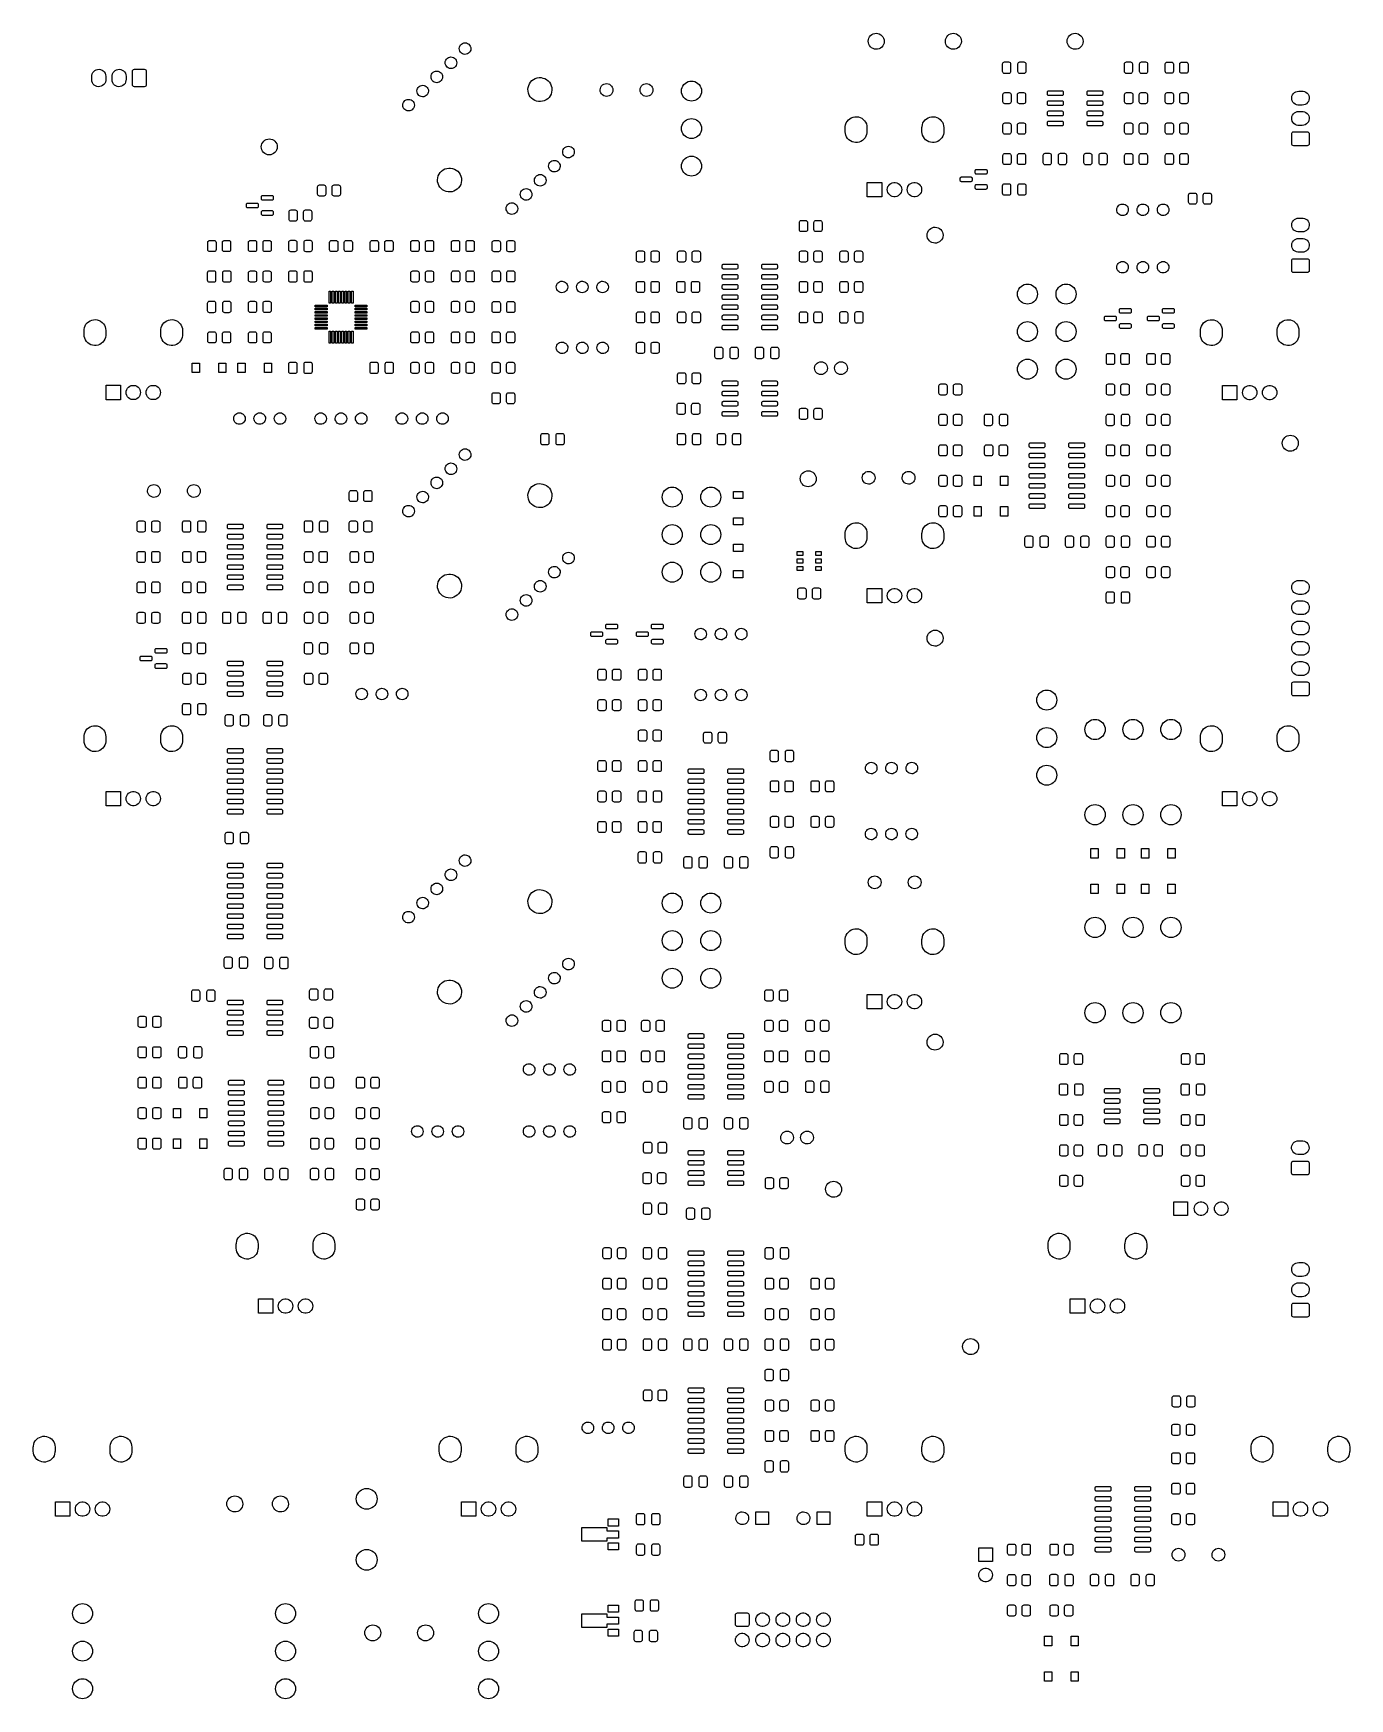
# Model space of a CAD drawing. Extents: x 125 to 290, y -245 to -37.
import ezdxf

# ---------------------------------------------------------------- set-up
doc = ezdxf.new("R2010")
doc.units = 0
doc.layers.add('BLACK', color=7, linetype='CONTINUOUS')

msp = doc.modelspace()

# ---------------------------------------------------------------- linework, layer by layer
at = {"layer": 'BLACK', "linetype": 'CONTINUOUS'}
for p, q in [((229.632, -37.578), (229.654, -37.3841)), ((229.654, -37.3841), (229.713, -37.1981)), ((229.713, -37.1981), (229.807, -37.027)), ((229.807, -37.027), (229.932, -36.8775)), ((229.932, -36.8775), (230.084, -36.7552)), ((230.084, -36.7552), (230.257, -36.6648)), ((230.257, -36.6648), (230.445, -36.6097)), ((230.445, -36.6097), (230.639, -36.592)), ((230.639, -36.592), (230.833, -36.6124)), ((230.833, -36.6124), (231.02, -36.6701)), ((231.02, -36.6701), (231.191, -36.763)), ((231.191, -36.763), (231.342, -36.8874)), ((231.342, -36.8874), (231.465, -37.0386)), ((231.465, -37.0386), (231.557, -37.2109)), ((231.557, -37.2109), (231.613, -37.3978)), ((231.613, -37.3978), (231.632, -37.592)), ((239.284, -37.578), (239.306, -37.3841)), ((239.306, -37.3841), (239.365, -37.1981)), ((239.365, -37.1981), (239.459, -37.027)), ((239.459, -37.027), (239.584, -36.8775)), ((239.584, -36.8775), (239.736, -36.7552)), ((239.736, -36.7552), (239.909, -36.6648)), ((239.909, -36.6648), (240.097, -36.6097)), ((240.097, -36.6097), (240.291, -36.592)), ((240.291, -36.592), (240.485, -36.6124)), ((240.485, -36.6124), (240.672, -36.6701)), ((240.672, -36.6701), (240.843, -36.763)), ((240.843, -36.763), (240.994, -36.8874)), ((240.994, -36.8874), (241.117, -37.0386)), ((241.117, -37.0386), (241.209, -37.2109)), ((241.209, -37.2109), (241.265, -37.3978)), ((241.265, -37.3978), (241.284, -37.592)), ((254.524, -37.578), (254.546, -37.3841)), ((254.546, -37.3841), (254.605, -37.1981)), ((254.605, -37.1981), (254.699, -37.027)), ((254.699, -37.027), (254.824, -36.8775)), ((254.824, -36.8775), (254.976, -36.7552)), ((254.976, -36.7552), (255.149, -36.6648)), ((255.149, -36.6648), (255.337, -36.6097)), ((255.337, -36.6097), (255.531, -36.592)), ((255.531, -36.592), (255.725, -36.6124)), ((255.725, -36.6124), (255.912, -36.6701)), ((255.912, -36.6701), (256.083, -36.763)), ((256.083, -36.763), (256.234, -36.8874)), ((256.234, -36.8874), (256.357, -37.0386)), ((256.357, -37.0386), (256.449, -37.2109)), ((256.449, -37.2109), (256.505, -37.3978)), ((256.505, -37.3978), (256.524, -37.592)), ((177.107, -39.6195), (177.26, -39.5673)), ((177.26, -39.5673), (177.421, -39.5504)), ((177.421, -39.5504), (177.581, -39.5696)), ((177.581, -39.5696), (177.734, -39.6239)), ((178.458, -38.4983), (178.478, -38.3378)), ((178.474, -38.6593), (178.458, -38.4983)), ((178.525, -38.8129), (178.474, -38.6593)), ((178.478, -38.3378), (178.533, -38.1857)), ((178.608, -38.9513), (178.525, -38.8129)), ((178.533, -38.1857), (178.621, -38.0497)), ((178.721, -39.0677), (178.608, -38.9513)), ((178.621, -38.0497), (178.737, -37.9365)), ((178.856, -39.1563), (178.721, -39.0677)), ((178.737, -37.9365), (178.874, -37.8517)), ((179.008, -39.2127), (178.856, -39.1563)), ((178.874, -37.8517), (179.028, -37.7996)), ((179.168, -39.2341), (179.008, -39.2127)), ((179.028, -37.7996), (179.189, -37.7827)), ((179.329, -39.2194), (179.168, -39.2341)), ((179.189, -37.7827), (179.349, -37.8018)), ((179.483, -39.1694), (179.329, -39.2194)), ((179.349, -37.8018), (179.502, -37.8561)), ((179.622, -39.0866), (179.483, -39.1694)), ((179.502, -37.8561), (179.638, -37.9428)), ((179.74, -38.975), (179.622, -39.0866)), ((179.638, -37.9428), (179.752, -38.0576)), ((179.829, -38.8402), (179.74, -38.975)), ((179.752, -38.0576), (179.838, -38.1948)), ((179.887, -38.6889), (179.829, -38.8402)), ((179.838, -38.1948), (179.891, -38.3476)), ((179.909, -38.5287), (179.887, -38.6889)), ((179.891, -38.3476), (179.909, -38.5084)), ((179.909, -38.5084), (179.909, -38.5287)), ((229.648, -37.7725), (229.632, -37.578)), ((229.702, -37.9601), (229.648, -37.7725)), ((229.791, -38.1337), (229.702, -37.9601)), ((229.913, -38.2867), (229.791, -38.1337)), ((230.061, -38.4131), (229.913, -38.2867)), ((230.232, -38.5084), (230.061, -38.4131)), ((230.417, -38.5687), (230.232, -38.5084)), ((230.611, -38.5918), (230.417, -38.5687)), ((230.806, -38.5768), (230.611, -38.5918)), ((230.994, -38.5243), (230.806, -38.5768)), ((231.168, -38.4363), (230.994, -38.5243)), ((231.322, -38.3162), (231.168, -38.4363)), ((231.449, -38.1684), (231.322, -38.3162)), ((231.546, -37.9987), (231.449, -38.1684)), ((231.607, -37.8135), (231.546, -37.9987)), ((231.632, -37.6199), (231.607, -37.8135)), ((231.632, -37.592), (231.632, -37.6199)), ((239.3, -37.7725), (239.284, -37.578)), ((239.354, -37.9601), (239.3, -37.7725)), ((239.443, -38.1337), (239.354, -37.9601)), ((239.565, -38.2867), (239.443, -38.1337)), ((239.713, -38.4131), (239.565, -38.2867)), ((239.884, -38.5084), (239.713, -38.4131)), ((240.069, -38.5687), (239.884, -38.5084)), ((240.263, -38.5918), (240.069, -38.5687)), ((240.458, -38.5768), (240.263, -38.5918)), ((240.646, -38.5243), (240.458, -38.5768)), ((240.82, -38.4363), (240.646, -38.5243)), ((240.974, -38.3162), (240.82, -38.4363)), ((241.101, -38.1684), (240.974, -38.3162)), ((241.198, -37.9987), (241.101, -38.1684)), ((241.259, -37.8135), (241.198, -37.9987)), ((241.284, -37.6199), (241.259, -37.8135)), ((241.284, -37.592), (241.284, -37.6199)), ((254.54, -37.7725), (254.524, -37.578)), ((254.594, -37.9601), (254.54, -37.7725)), ((254.683, -38.1337), (254.594, -37.9601)), ((254.805, -38.2867), (254.683, -38.1337)), ((254.953, -38.4131), (254.805, -38.2867)), ((255.124, -38.5084), (254.953, -38.4131)), ((255.309, -38.5687), (255.124, -38.5084)), ((255.503, -38.5918), (255.309, -38.5687)), ((255.698, -38.5768), (255.503, -38.5918)), ((255.886, -38.5243), (255.698, -38.5768)), ((256.06, -38.4363), (255.886, -38.5243)), ((256.214, -38.3162), (256.06, -38.4363)), ((256.341, -38.1684), (256.214, -38.3162)), ((256.438, -37.9987), (256.341, -38.1684)), ((256.499, -37.8135), (256.438, -37.9987)), ((256.524, -37.6199), (256.499, -37.8135)), ((256.524, -37.592), (256.524, -37.6199)), ((132.526, -41.6786), (132.606, -41.5083)), ((132.606, -41.5083), (132.72, -41.359)), ((132.72, -41.359), (132.864, -41.2377)), ((132.864, -41.2377), (133.03, -41.1501)), ((133.03, -41.1501), (133.211, -41.1002)), ((133.211, -41.1002), (133.399, -41.0904)), ((133.399, -41.0904), (133.584, -41.121)), ((133.584, -41.121), (133.758, -41.1908)), ((133.758, -41.1908), (133.914, -41.2965)), ((133.914, -41.2965), (134.043, -41.433)), ((134.043, -41.433), (134.14, -41.5941)), ((134.14, -41.5941), (134.2, -41.7722)), ((135.066, -41.6786), (135.146, -41.5083)), ((135.146, -41.5083), (135.26, -41.359)), ((135.26, -41.359), (135.404, -41.2377)), ((135.404, -41.2377), (135.57, -41.1501)), ((135.57, -41.1501), (135.751, -41.1002)), ((135.751, -41.1002), (135.939, -41.0904)), ((135.939, -41.0904), (136.124, -41.121)), ((136.124, -41.121), (136.298, -41.1908)), ((136.298, -41.1908), (136.454, -41.2965)), ((136.454, -41.2965), (136.583, -41.433)), ((136.583, -41.433), (136.68, -41.5941)), ((136.68, -41.5941), (136.74, -41.7722)), ((137.56, -41.339), (137.579, -41.2433)), ((137.56, -43.029), (137.56, -41.339)), ((137.579, -41.2433), (137.633, -41.1622)), ((137.633, -41.1622), (137.714, -41.108)), ((137.714, -41.108), (137.81, -41.089)), ((137.81, -41.089), (139.05, -41.089)), ((139.05, -41.089), (139.146, -41.108)), ((139.146, -41.108), (139.227, -41.1622)), ((139.227, -41.1622), (139.281, -41.2433)), ((139.281, -41.2433), (139.3, -41.339)), ((139.3, -41.339), (139.3, -43.029)), ((174.998, -41.7213), (175.086, -41.5852)), ((175.086, -41.5852), (175.201, -41.472)), ((175.201, -41.472), (175.339, -41.3873)), ((175.339, -41.3873), (175.492, -41.3351)), ((175.492, -41.3351), (175.653, -41.3182)), ((175.653, -41.3182), (175.814, -41.3373)), ((175.814, -41.3373), (175.966, -41.3916)), ((175.966, -41.3916), (176.103, -41.4783)), ((176.103, -41.4783), (176.217, -41.5931)), ((176.217, -41.5931), (176.303, -41.7304)), ((176.69, -40.2661), (176.71, -40.1055)), ((176.706, -40.4271), (176.69, -40.2661)), ((176.757, -40.5806), (176.706, -40.4271)), ((176.71, -40.1055), (176.766, -39.9535)), ((176.841, -40.719), (176.757, -40.5806)), ((176.766, -39.9535), (176.853, -39.8175)), ((176.953, -40.8354), (176.841, -40.719)), ((176.853, -39.8175), (176.969, -39.7043)), ((177.088, -40.924), (176.953, -40.8354)), ((176.969, -39.7043), (177.107, -39.6195)), ((177.24, -40.9804), (177.088, -40.924)), ((177.401, -41.0018), (177.24, -40.9804)), ((177.562, -40.9872), (177.401, -41.0018)), ((177.716, -40.9372), (177.562, -40.9872)), ((177.855, -40.8543), (177.716, -40.9372)), ((177.734, -39.6239), (177.871, -39.7106)), ((177.972, -40.7427), (177.855, -40.8543)), ((177.871, -39.7106), (177.985, -39.8254)), ((178.061, -40.608), (177.972, -40.7427)), ((177.985, -39.8254), (178.07, -39.9626)), ((178.119, -40.4567), (178.061, -40.608)), ((178.07, -39.9626), (178.124, -40.1154)), ((178.141, -40.2965), (178.119, -40.4567)), ((178.124, -40.1154), (178.142, -40.2762)), ((178.142, -40.2762), (178.141, -40.2965)), ((246.454, -40.419), (246.473, -40.3233)), ((246.454, -41.369), (246.454, -40.419)), ((246.473, -41.4647), (246.454, -41.369)), ((246.473, -40.3233), (246.527, -40.2422)), ((246.527, -41.5458), (246.473, -41.4647)), ((246.527, -40.2422), (246.608, -40.188)), ((246.608, -41.6), (246.527, -41.5458)), ((246.608, -40.188), (246.704, -40.169)), ((246.704, -41.619), (246.608, -41.6)), ((246.704, -40.169), (247.204, -40.169)), ((247.204, -41.619), (246.704, -41.619)), ((247.204, -40.169), (247.3, -40.188)), ((247.3, -41.6), (247.204, -41.619)), ((247.3, -40.188), (247.381, -40.2422)), ((247.381, -41.5458), (247.3, -41.6)), ((247.381, -40.2422), (247.435, -40.3233)), ((247.435, -41.4647), (247.381, -41.5458)), ((247.435, -40.3233), (247.454, -40.419)), ((247.454, -41.369), (247.435, -41.4647)), ((247.454, -40.419), (247.454, -41.369)), ((248.354, -40.419), (248.373, -40.3233)), ((248.354, -41.369), (248.354, -40.419)), ((248.373, -41.4647), (248.354, -41.369)), ((248.373, -40.3233), (248.427, -40.2422)), ((248.427, -41.5458), (248.373, -41.4647)), ((248.427, -40.2422), (248.508, -40.188)), ((248.508, -41.6), (248.427, -41.5458)), ((248.508, -40.188), (248.604, -40.169)), ((248.604, -41.619), (248.508, -41.6)), ((248.604, -40.169), (249.104, -40.169)), ((249.104, -41.619), (248.604, -41.619)), ((249.104, -40.169), (249.2, -40.188)), ((249.2, -41.6), (249.104, -41.619)), ((249.2, -40.188), (249.281, -40.2422)), ((249.281, -41.5458), (249.2, -41.6)), ((249.281, -40.2422), (249.335, -40.3233)), ((249.335, -41.4647), (249.281, -41.5458)), ((249.335, -40.3233), (249.354, -40.419)), ((249.354, -41.369), (249.335, -41.4647)), ((249.354, -40.419), (249.354, -41.369)), ((261.694, -40.419), (261.713, -40.3233)), ((261.694, -41.369), (261.694, -40.419)), ((261.713, -41.4647), (261.694, -41.369)), ((261.713, -40.3233), (261.767, -40.2422)), ((261.767, -41.5458), (261.713, -41.4647)), ((261.767, -40.2422), (261.848, -40.188)), ((261.848, -41.6), (261.767, -41.5458)), ((261.848, -40.188), (261.944, -40.169)), ((261.944, -41.619), (261.848, -41.6)), ((261.944, -40.169), (262.444, -40.169)), ((262.444, -41.619), (261.944, -41.619)), ((262.444, -40.169), (262.54, -40.188)), ((262.54, -41.6), (262.444, -41.619)), ((262.54, -40.188), (262.621, -40.2422)), ((262.621, -41.5458), (262.54, -41.6)), ((262.621, -40.2422), (262.675, -40.3233)), ((262.675, -41.4647), (262.621, -41.5458)), ((262.675, -40.3233), (262.694, -40.419)), ((262.694, -41.369), (262.675, -41.4647)), ((262.694, -40.419), (262.694, -41.369)), ((263.594, -40.419), (263.613, -40.3233)), ((263.594, -41.369), (263.594, -40.419)), ((263.613, -41.4647), (263.594, -41.369)), ((263.613, -40.3233), (263.667, -40.2422)), ((263.667, -41.5458), (263.613, -41.4647)), ((263.667, -40.2422), (263.748, -40.188)), ((263.748, -41.6), (263.667, -41.5458)), ((263.748, -40.188), (263.844, -40.169)), ((263.844, -41.619), (263.748, -41.6)), ((263.844, -40.169), (264.344, -40.169)), ((264.344, -41.619), (263.844, -41.619)), ((264.344, -40.169), (264.44, -40.188)), ((264.44, -41.6), (264.344, -41.619)), ((264.44, -40.188), (264.521, -40.2422)), ((264.521, -41.5458), (264.44, -41.6)), ((264.521, -40.2422), (264.575, -40.3233)), ((264.575, -41.4647), (264.521, -41.5458)), ((264.575, -40.3233), (264.594, -40.419)), ((264.594, -41.369), (264.575, -41.4647)), ((264.594, -40.419), (264.594, -41.369)), ((266.799, -40.444), (266.818, -40.3483)), ((266.799, -41.344), (266.799, -40.444)), ((266.818, -41.4397), (266.799, -41.344)), ((266.818, -40.3483), (266.872, -40.2672)), ((266.872, -41.5208), (266.818, -41.4397)), ((266.872, -40.2672), (266.953, -40.213)), ((266.953, -41.575), (266.872, -41.5208)), ((266.953, -40.213), (267.049, -40.194)), ((267.049, -41.594), (266.953, -41.575)), ((267.049, -40.194), (267.574, -40.194)), ((267.574, -41.594), (267.049, -41.594)), ((267.574, -40.194), (267.67, -40.213)), ((267.67, -41.575), (267.574, -41.594)), ((267.67, -40.213), (267.751, -40.2672)), ((267.751, -41.5208), (267.67, -41.575)), ((267.751, -40.2672), (267.805, -40.3483)), ((267.805, -41.4397), (267.751, -41.5208)), ((267.805, -40.3483), (267.824, -40.444)), ((267.824, -41.344), (267.805, -41.4397)), ((267.824, -40.444), (267.824, -41.344)), ((268.624, -40.444), (268.643, -40.3483)), ((268.624, -41.344), (268.624, -40.444)), ((268.643, -41.4397), (268.624, -41.344)), ((268.643, -40.3483), (268.697, -40.2672)), ((268.697, -41.5208), (268.643, -41.4397)), ((268.697, -40.2672), (268.778, -40.213)), ((268.778, -41.575), (268.697, -41.5208)), ((268.778, -40.213), (268.874, -40.194)), ((268.874, -41.594), (268.778, -41.575)), ((268.874, -40.194), (269.399, -40.194)), ((269.399, -41.594), (268.874, -41.594)), ((269.399, -40.194), (269.495, -40.213)), ((269.495, -41.575), (269.399, -41.594)), ((269.495, -40.213), (269.576, -40.2672)), ((269.576, -41.5208), (269.495, -41.575)), ((269.576, -40.2672), (269.63, -40.3483)), ((269.63, -41.4397), (269.576, -41.5208)), ((269.63, -40.3483), (269.649, -40.444)), ((269.649, -41.344), (269.63, -41.4397)), ((269.649, -40.444), (269.649, -41.344)), ((132.48, -41.959), (132.485, -41.862)), ((132.48, -42.409), (132.48, -41.959)), ((132.5, -42.5958), (132.48, -42.409)), ((132.485, -41.862), (132.526, -41.6786)), ((132.56, -42.7739), (132.5, -42.5958)), ((132.657, -42.935), (132.56, -42.7739)), ((132.786, -43.0715), (132.657, -42.935)), ((132.942, -43.1772), (132.786, -43.0715)), ((133.116, -43.247), (132.942, -43.1772)), ((133.301, -43.2776), (133.116, -43.247)), ((133.489, -43.2678), (133.301, -43.2776)), ((133.67, -43.2179), (133.489, -43.2678)), ((133.836, -43.1303), (133.67, -43.2179)), ((133.98, -43.009), (133.836, -43.1303)), ((134.094, -42.8597), (133.98, -43.009)), ((134.174, -42.6894), (134.094, -42.8597)), ((134.215, -42.506), (134.174, -42.6894)), ((134.2, -41.7722), (134.22, -41.959)), ((134.22, -42.409), (134.215, -42.506)), ((134.22, -41.959), (134.22, -42.409)), ((135.02, -41.959), (135.025, -41.862)), ((135.02, -42.409), (135.02, -41.959)), ((135.04, -42.5958), (135.02, -42.409)), ((135.025, -41.862), (135.066, -41.6786)), ((135.1, -42.7739), (135.04, -42.5958)), ((135.197, -42.935), (135.1, -42.7739)), ((135.326, -43.0715), (135.197, -42.935)), ((135.482, -43.1772), (135.326, -43.0715)), ((135.656, -43.247), (135.482, -43.1772)), ((135.841, -43.2776), (135.656, -43.247)), ((136.029, -43.2678), (135.841, -43.2776)), ((136.21, -43.2179), (136.029, -43.2678)), ((136.376, -43.1303), (136.21, -43.2179)), ((136.52, -43.009), (136.376, -43.1303)), ((136.634, -42.8597), (136.52, -43.009)), ((136.714, -42.6894), (136.634, -42.8597)), ((136.755, -42.506), (136.714, -42.6894)), ((136.74, -41.7722), (136.76, -41.959)), ((136.76, -42.409), (136.755, -42.506)), ((136.76, -41.959), (136.76, -42.409)), ((137.579, -43.1247), (137.56, -43.029)), ((137.633, -43.2058), (137.579, -43.1247)), ((137.714, -43.26), (137.633, -43.2058)), ((137.81, -43.279), (137.714, -43.26)), ((139.05, -43.279), (137.81, -43.279)), ((139.146, -43.26), (139.05, -43.279)), ((139.227, -43.2058), (139.146, -43.26)), ((139.281, -43.1247), (139.227, -43.2058)), ((139.3, -43.029), (139.281, -43.1247)), ((173.154, -43.8016), (173.175, -43.6411)), ((173.175, -43.6411), (173.23, -43.489)), ((173.23, -43.489), (173.318, -43.353)), ((173.318, -43.353), (173.433, -43.2398)), ((173.433, -43.2398), (173.571, -43.155)), ((173.571, -43.155), (173.724, -43.1029)), ((173.724, -43.1029), (173.885, -43.086)), ((173.885, -43.086), (174.046, -43.1051)), ((174.046, -43.1051), (174.198, -43.1594)), ((174.198, -43.1594), (174.335, -43.2461)), ((174.335, -43.2461), (174.449, -43.3609)), ((174.449, -43.3609), (174.535, -43.4981)), ((174.535, -43.4981), (174.588, -43.6509)), ((174.588, -43.6509), (174.606, -43.8117)), ((174.922, -42.0338), (174.943, -41.8733)), ((174.938, -42.1949), (174.922, -42.0338)), ((174.989, -42.3484), (174.938, -42.1949)), ((174.943, -41.8733), (174.998, -41.7213)), ((175.073, -42.4868), (174.989, -42.3484)), ((175.185, -42.6032), (175.073, -42.4868)), ((175.321, -42.6918), (175.185, -42.6032)), ((175.472, -42.7482), (175.321, -42.6918)), ((175.633, -42.7696), (175.472, -42.7482)), ((175.794, -42.7549), (175.633, -42.7696)), ((175.948, -42.7049), (175.794, -42.7549)), ((176.087, -42.6221), (175.948, -42.7049)), ((176.204, -42.5105), (176.087, -42.6221)), ((176.294, -42.3757), (176.204, -42.5105)), ((176.351, -42.2245), (176.294, -42.3757)), ((176.303, -41.7304), (176.356, -41.8832)), ((176.373, -42.0642), (176.351, -42.2245)), ((176.356, -41.8832), (176.374, -42.044)), ((176.374, -42.044), (176.373, -42.0642)), ((187.053, -43.5983), (187.079, -43.3539)), ((187.067, -43.8437), (187.053, -43.5983)), ((187.079, -43.3539), (187.145, -43.117)), ((187.145, -43.117), (187.248, -42.8941)), ((187.248, -42.8941), (187.387, -42.691)), ((187.387, -42.691), (187.557, -42.5133)), ((187.557, -42.5133), (187.753, -42.3657)), ((187.753, -42.3657), (187.971, -42.2522)), ((187.971, -42.2522), (188.205, -42.1758)), ((188.205, -42.1758), (188.448, -42.1386)), ((188.448, -42.1386), (188.694, -42.1416)), ((188.694, -42.1416), (188.936, -42.1847)), ((188.936, -42.1847), (189.168, -42.2668)), ((189.168, -42.2668), (189.383, -42.3856)), ((189.383, -42.3856), (189.576, -42.5379)), ((189.576, -42.5379), (189.741, -42.7197)), ((189.741, -42.7197), (189.875, -42.9261)), ((189.875, -42.9261), (189.973, -43.1516)), ((189.973, -43.1516), (190.033, -43.39)), ((190.051, -43.7082), (190.019, -43.9519)), ((190.033, -43.39), (190.053, -43.635)), ((190.053, -43.635), (190.051, -43.7082)), ((196.09, -43.6768), (196.112, -43.4999)), ((196.107, -43.8543), (196.09, -43.6768)), ((196.112, -43.4999), (196.173, -43.3323)), ((196.173, -43.3323), (196.27, -43.1824)), ((196.27, -43.1824), (196.397, -43.0576)), ((196.397, -43.0576), (196.549, -42.9641)), ((196.549, -42.9641), (196.718, -42.9067)), ((196.718, -42.9067), (196.896, -42.888)), ((196.896, -42.888), (197.073, -42.9091)), ((197.073, -42.9091), (197.241, -42.969)), ((197.241, -42.969), (197.391, -43.0645)), ((197.391, -43.0645), (197.517, -43.1911)), ((197.517, -43.1911), (197.611, -43.3423)), ((197.611, -43.3423), (197.67, -43.5108)), ((197.69, -43.7103), (197.665, -43.887)), ((197.67, -43.5108), (197.69, -43.688)), ((197.69, -43.688), (197.69, -43.7103)), ((201.09, -43.6768), (201.112, -43.4999)), ((201.107, -43.8543), (201.09, -43.6768)), ((201.112, -43.4999), (201.173, -43.3323)), ((201.173, -43.3323), (201.27, -43.1824)), ((201.27, -43.1824), (201.397, -43.0576)), ((201.397, -43.0576), (201.549, -42.9641)), ((201.549, -42.9641), (201.718, -42.9067)), ((201.718, -42.9067), (201.896, -42.888)), ((201.896, -42.888), (202.073, -42.9091)), ((202.073, -42.9091), (202.241, -42.969)), ((202.241, -42.969), (202.391, -43.0645)), ((202.391, -43.0645), (202.517, -43.1911)), ((202.517, -43.1911), (202.611, -43.3423)), ((202.611, -43.3423), (202.67, -43.5108)), ((202.69, -43.7103), (202.665, -43.887)), ((202.67, -43.5108), (202.69, -43.688)), ((202.69, -43.688), (202.69, -43.7103)), ((206.268, -43.814), (206.287, -43.5969)), ((206.287, -43.5969), (206.343, -43.3865)), ((206.343, -43.3865), (206.435, -43.189)), ((206.435, -43.189), (206.56, -43.0105)), ((206.56, -43.0105), (206.715, -42.8564)), ((206.715, -42.8564), (206.893, -42.7315)), ((206.893, -42.7315), (207.09, -42.6394)), ((207.09, -42.6394), (207.301, -42.583)), ((207.301, -42.583), (207.518, -42.564)), ((207.518, -42.564), (207.735, -42.583)), ((207.735, -42.583), (207.946, -42.6394)), ((207.946, -42.6394), (208.143, -42.7315)), ((208.143, -42.7315), (208.321, -42.8564)), ((208.321, -42.8564), (208.476, -43.0105)), ((208.476, -43.0105), (208.601, -43.189)), ((208.601, -43.189), (208.693, -43.3865)), ((208.693, -43.3865), (208.749, -43.5969)), ((208.749, -43.5969), (208.768, -43.814)), ((171.387, -45.5694), (171.407, -45.4088)), ((171.402, -45.7304), (171.387, -45.5694)), ((171.454, -45.8839), (171.402, -45.7304)), ((171.407, -45.4088), (171.462, -45.2568)), ((171.462, -45.2568), (171.55, -45.1208)), ((171.55, -45.1208), (171.666, -45.0076)), ((171.666, -45.0076), (171.803, -44.9228)), ((171.803, -44.9228), (171.957, -44.8706)), ((171.957, -44.8706), (172.118, -44.8537)), ((172.118, -44.8537), (172.278, -44.8729)), ((172.278, -44.8729), (172.431, -44.9272)), ((172.431, -44.9272), (172.567, -45.0139)), ((172.567, -45.0139), (172.681, -45.1287)), ((172.681, -45.1287), (172.767, -45.2659)), ((172.815, -45.76), (172.758, -45.9113)), ((172.767, -45.2659), (172.82, -45.4187)), ((172.838, -45.5998), (172.815, -45.76)), ((172.82, -45.4187), (172.838, -45.5795)), ((172.838, -45.5795), (172.838, -45.5998)), ((173.17, -43.9626), (173.154, -43.8016)), ((173.221, -44.1162), (173.17, -43.9626)), ((173.305, -44.2546), (173.221, -44.1162)), ((173.418, -44.371), (173.305, -44.2546)), ((173.553, -44.4596), (173.418, -44.371)), ((173.705, -44.516), (173.553, -44.4596)), ((173.865, -44.5374), (173.705, -44.516)), ((174.026, -44.5227), (173.865, -44.5374)), ((174.18, -44.4727), (174.026, -44.5227)), ((174.319, -44.3899), (174.18, -44.4727)), ((174.436, -44.2783), (174.319, -44.3899)), ((174.526, -44.1435), (174.436, -44.2783)), ((174.583, -43.9922), (174.526, -44.1435)), ((174.606, -43.832), (174.583, -43.9922)), ((174.606, -43.8117), (174.606, -43.832)), ((187.121, -44.0835), (187.067, -43.8437)), ((187.214, -44.3113), (187.121, -44.0835)), ((187.342, -44.5209), (187.214, -44.3113)), ((187.503, -44.7067), (187.342, -44.5209)), ((187.692, -44.8637), (187.503, -44.7067)), ((187.905, -44.9877), (187.692, -44.8637)), ((188.134, -45.0754), (187.905, -44.9877)), ((188.375, -45.1244), (188.134, -45.0754)), ((188.621, -45.1334), (188.375, -45.1244)), ((188.865, -45.1022), (188.621, -45.1334)), ((189.1, -45.0315), (188.865, -45.1022)), ((189.321, -44.9234), (189.1, -45.0315)), ((189.521, -44.7807), (189.321, -44.9234)), ((189.695, -44.6071), (189.521, -44.7807)), ((189.838, -44.4075), (189.695, -44.6071)), ((189.947, -44.1871), (189.838, -44.4075)), ((190.019, -43.9519), (189.947, -44.1871)), ((196.164, -44.0236), (196.107, -43.8543)), ((196.256, -44.1761), (196.164, -44.0236)), ((196.38, -44.3044), (196.256, -44.1761)), ((196.529, -44.4021), (196.38, -44.3044)), ((196.696, -44.4642), (196.529, -44.4021)), ((196.873, -44.4878), (196.696, -44.4642)), ((197.051, -44.4717), (196.873, -44.4878)), ((197.22, -44.4165), (197.051, -44.4717)), ((197.374, -44.3252), (197.22, -44.4165)), ((197.503, -44.2022), (197.374, -44.3252)), ((197.602, -44.0537), (197.503, -44.2022)), ((197.665, -43.887), (197.602, -44.0537)), ((201.164, -44.0236), (201.107, -43.8543)), ((201.256, -44.1761), (201.164, -44.0236)), ((201.38, -44.3044), (201.256, -44.1761)), ((201.529, -44.4021), (201.38, -44.3044)), ((201.696, -44.4642), (201.529, -44.4021)), ((201.873, -44.4878), (201.696, -44.4642)), ((202.051, -44.4717), (201.873, -44.4878)), ((202.22, -44.4165), (202.051, -44.4717)), ((202.374, -44.3252), (202.22, -44.4165)), ((202.503, -44.2022), (202.374, -44.3252)), ((202.602, -44.0537), (202.503, -44.2022)), ((202.665, -43.887), (202.602, -44.0537)), ((206.287, -44.0311), (206.268, -43.814)), ((206.343, -44.2415), (206.287, -44.0311)), ((206.435, -44.439), (206.343, -44.2415)), ((206.56, -44.6175), (206.435, -44.439)), ((206.715, -44.7716), (206.56, -44.6175)), ((206.893, -44.8965), (206.715, -44.7716)), ((207.09, -44.9886), (206.893, -44.8965)), ((207.301, -45.045), (207.09, -44.9886)), ((207.518, -45.064), (207.301, -45.045)), ((207.735, -45.045), (207.518, -45.064)), ((207.946, -44.9886), (207.735, -45.045)), ((208.143, -44.8965), (207.946, -44.9886)), ((208.321, -44.7716), (208.143, -44.8965)), ((208.476, -44.6175), (208.321, -44.7716)), ((208.601, -44.439), (208.476, -44.6175)), ((208.693, -44.2415), (208.601, -44.439)), ((208.749, -44.0311), (208.693, -44.2415)), ((208.768, -43.814), (208.749, -44.0311)), ((246.479, -44.254), (246.498, -44.1583)), ((246.479, -45.154), (246.479, -44.254)), ((246.498, -45.2497), (246.479, -45.154)), ((246.498, -44.1583), (246.552, -44.0772)), ((246.552, -45.3308), (246.498, -45.2497)), ((246.552, -44.0772), (246.633, -44.023)), ((246.633, -45.385), (246.552, -45.3308)), ((246.633, -44.023), (246.729, -44.004)), ((246.729, -45.404), (246.633, -45.385)), ((246.729, -44.004), (247.254, -44.004)), ((247.254, -45.404), (246.729, -45.404)), ((247.254, -44.004), (247.35, -44.023)), ((247.35, -45.385), (247.254, -45.404)), ((247.35, -44.023), (247.431, -44.0772)), ((247.431, -45.3308), (247.35, -45.385)), ((247.431, -44.0772), (247.485, -44.1583)), ((247.485, -45.2497), (247.431, -45.3308)), ((247.485, -44.1583), (247.504, -44.254)), ((247.504, -45.154), (247.485, -45.2497)), ((247.504, -44.254), (247.504, -45.154)), ((248.304, -44.254), (248.323, -44.1583)), ((248.304, -45.154), (248.304, -44.254)), ((248.323, -45.2497), (248.304, -45.154)), ((248.323, -44.1583), (248.377, -44.0772)), ((248.377, -45.3308), (248.323, -45.2497)), ((248.377, -44.0772), (248.458, -44.023)), ((248.458, -45.385), (248.377, -45.3308)), ((248.458, -44.023), (248.554, -44.004)), ((248.554, -45.404), (248.458, -45.385)), ((248.554, -44.004), (249.079, -44.004)), ((249.079, -45.404), (248.554, -45.404)), ((249.079, -44.004), (249.175, -44.023)), ((249.175, -45.385), (249.079, -45.404)), ((249.175, -44.023), (249.256, -44.0772)), ((249.256, -45.3308), (249.175, -45.385)), ((249.256, -44.0772), (249.31, -44.1583)), ((249.31, -45.2497), (249.256, -45.3308)), ((249.31, -44.1583), (249.329, -44.254)), ((249.329, -45.154), (249.31, -45.2497)), ((249.329, -44.254), (249.329, -45.154)), ((252.074, -43.919), (252.085, -43.8616)), ((252.074, -44.219), (252.074, -43.919)), ((252.085, -44.2764), (252.074, -44.219)), ((252.074, -45.189), (252.085, -45.1316)), ((252.074, -45.489), (252.074, -45.189)), ((252.085, -45.5464), (252.074, -45.489)), ((252.085, -43.8616), (252.118, -43.8129)), ((252.118, -44.3251), (252.085, -44.2764)), ((252.085, -45.1316), (252.118, -45.0829)), ((252.118, -45.5951), (252.085, -45.5464)), ((252.118, -43.8129), (252.167, -43.7804)), ((252.167, -44.3576), (252.118, -44.3251)), ((252.118, -45.0829), (252.167, -45.0504)), ((252.167, -45.6276), (252.118, -45.5951)), ((252.167, -43.7804), (252.224, -43.769)), ((252.224, -44.369), (252.167, -44.3576)), ((252.167, -45.0504), (252.224, -45.039)), ((252.224, -45.639), (252.167, -45.6276)), ((252.224, -43.769), (253.874, -43.769)), ((253.874, -44.369), (252.224, -44.369)), ((252.224, -45.039), (253.874, -45.039)), ((253.874, -45.639), (252.224, -45.639)), ((253.874, -43.769), (253.931, -43.7804)), ((253.931, -44.3576), (253.874, -44.369)), ((253.874, -45.039), (253.931, -45.0504)), ((253.931, -45.6276), (253.874, -45.639)), ((253.931, -43.7804), (253.98, -43.8129)), ((253.98, -44.3251), (253.931, -44.3576)), ((253.931, -45.0504), (253.98, -45.0829)), ((253.98, -45.5951), (253.931, -45.6276)), ((253.98, -43.8129), (254.013, -43.8616)), ((254.013, -44.2764), (253.98, -44.3251)), ((253.98, -45.0829), (254.013, -45.1316)), ((254.013, -45.5464), (253.98, -45.5951)), ((254.013, -43.8616), (254.024, -43.919)), ((254.024, -44.219), (254.013, -44.2764)), ((254.013, -45.1316), (254.024, -45.189)), ((254.024, -45.489), (254.013, -45.5464)), ((254.024, -43.919), (254.024, -44.219)), ((254.024, -45.189), (254.024, -45.489)), ((257.024, -43.919), (257.035, -43.8616)), ((257.024, -44.219), (257.024, -43.919)), ((257.035, -44.2764), (257.024, -44.219)), ((257.024, -45.189), (257.035, -45.1316)), ((257.024, -45.489), (257.024, -45.189)), ((257.035, -45.5464), (257.024, -45.489)), ((257.035, -43.8616), (257.068, -43.8129)), ((257.068, -44.3251), (257.035, -44.2764)), ((257.035, -45.1316), (257.068, -45.0829)), ((257.068, -45.5951), (257.035, -45.5464)), ((257.068, -43.8129), (257.117, -43.7804)), ((257.117, -44.3576), (257.068, -44.3251)), ((257.068, -45.0829), (257.117, -45.0504)), ((257.117, -45.6276), (257.068, -45.5951)), ((257.117, -43.7804), (257.174, -43.769)), ((257.174, -44.369), (257.117, -44.3576)), ((257.117, -45.0504), (257.174, -45.039)), ((257.174, -45.639), (257.117, -45.6276)), ((257.174, -43.769), (258.824, -43.769)), ((258.824, -44.369), (257.174, -44.369)), ((257.174, -45.039), (258.824, -45.039)), ((258.824, -45.639), (257.174, -45.639)), ((258.824, -43.769), (258.881, -43.7804)), ((258.881, -44.3576), (258.824, -44.369)), ((258.824, -45.039), (258.881, -45.0504)), ((258.881, -45.6276), (258.824, -45.639)), ((258.881, -43.7804), (258.93, -43.8129)), ((258.93, -44.3251), (258.881, -44.3576)), ((258.881, -45.0504), (258.93, -45.0829)), ((258.93, -45.5951), (258.881, -45.6276)), ((258.93, -43.8129), (258.963, -43.8616)), ((258.963, -44.2764), (258.93, -44.3251)), ((258.93, -45.0829), (258.963, -45.1316)), ((258.963, -45.5464), (258.93, -45.5951)), ((258.963, -43.8616), (258.974, -43.919)), ((258.974, -44.219), (258.963, -44.2764)), ((258.963, -45.1316), (258.974, -45.189)), ((258.974, -45.489), (258.963, -45.5464)), ((258.974, -43.919), (258.974, -44.219)), ((258.974, -45.189), (258.974, -45.489)), ((261.719, -44.254), (261.738, -44.1583)), ((261.719, -45.154), (261.719, -44.254)), ((261.738, -45.2497), (261.719, -45.154)), ((261.738, -44.1583), (261.792, -44.0772)), ((261.792, -45.3308), (261.738, -45.2497)), ((261.792, -44.0772), (261.873, -44.023)), ((261.873, -45.385), (261.792, -45.3308)), ((261.873, -44.023), (261.969, -44.004)), ((261.969, -45.404), (261.873, -45.385)), ((261.969, -44.004), (262.494, -44.004)), ((262.494, -45.404), (261.969, -45.404)), ((262.494, -44.004), (262.59, -44.023)), ((262.59, -45.385), (262.494, -45.404)), ((262.59, -44.023), (262.671, -44.0772)), ((262.671, -45.3308), (262.59, -45.385)), ((262.671, -44.0772), (262.725, -44.1583)), ((262.725, -45.2497), (262.671, -45.3308)), ((262.725, -44.1583), (262.744, -44.254)), ((262.744, -45.154), (262.725, -45.2497)), ((262.744, -44.254), (262.744, -45.154)), ((263.544, -44.254), (263.563, -44.1583)), ((263.544, -45.154), (263.544, -44.254)), ((263.563, -45.2497), (263.544, -45.154)), ((263.563, -44.1583), (263.617, -44.0772)), ((263.617, -45.3308), (263.563, -45.2497)), ((263.617, -44.0772), (263.698, -44.023)), ((263.698, -45.385), (263.617, -45.3308)), ((263.698, -44.023), (263.794, -44.004)), ((263.794, -45.404), (263.698, -45.385)), ((263.794, -44.004), (264.319, -44.004)), ((264.319, -45.404), (263.794, -45.404)), ((264.319, -44.004), (264.415, -44.023)), ((264.415, -45.385), (264.319, -45.404)), ((264.415, -44.023), (264.496, -44.0772)), ((264.496, -45.3308), (264.415, -45.385)), ((264.496, -44.0772), (264.55, -44.1583)), ((264.55, -45.2497), (264.496, -45.3308)), ((264.55, -44.1583), (264.569, -44.254)), ((264.569, -45.154), (264.55, -45.2497)), ((264.569, -44.254), (264.569, -45.154)), ((266.799, -44.254), (266.818, -44.1583)), ((266.799, -45.154), (266.799, -44.254)), ((266.818, -45.2497), (266.799, -45.154)), ((266.818, -44.1583), (266.872, -44.0772)), ((266.872, -45.3308), (266.818, -45.2497)), ((266.872, -44.0772), (266.953, -44.023)), ((266.953, -45.385), (266.872, -45.3308)), ((266.953, -44.023), (267.049, -44.004)), ((267.049, -45.404), (266.953, -45.385)), ((267.049, -44.004), (267.574, -44.004)), ((267.574, -45.404), (267.049, -45.404)), ((267.574, -44.004), (267.67, -44.023)), ((267.67, -45.385), (267.574, -45.404)), ((267.67, -44.023), (267.751, -44.0772)), ((267.751, -45.3308), (267.67, -45.385)), ((267.751, -44.0772), (267.805, -44.1583)), ((267.805, -45.2497), (267.751, -45.3308)), ((267.805, -44.1583), (267.824, -44.254)), ((267.824, -45.154), (267.805, -45.2497)), ((267.824, -44.254), (267.824, -45.154)), ((268.624, -44.254), (268.643, -44.1583)), ((268.624, -45.154), (268.624, -44.254)), ((268.643, -45.2497), (268.624, -45.154)), ((268.643, -44.1583), (268.697, -44.0772)), ((268.697, -45.3308), (268.643, -45.2497)), ((268.697, -44.0772), (268.778, -44.023)), ((268.778, -45.385), (268.697, -45.3308)), ((268.778, -44.023), (268.874, -44.004)), ((268.874, -45.404), (268.778, -45.385)), ((268.874, -44.004), (269.399, -44.004)), ((269.399, -45.404), (268.874, -45.404)), ((269.399, -44.004), (269.495, -44.023)), ((269.495, -45.385), (269.399, -45.404)), ((269.495, -44.023), (269.576, -44.0772)), ((269.576, -45.3308), (269.495, -45.385)), ((269.576, -44.0772), (269.63, -44.1583)), ((269.63, -45.2497), (269.576, -45.3308)), ((269.63, -44.1583), (269.649, -44.254)), ((269.649, -45.154), (269.63, -45.2497)), ((269.649, -44.254), (269.649, -45.154)), ((282.624, -44.6554), (282.655, -44.47)), ((282.634, -44.8431), (282.624, -44.6554)), ((282.684, -45.0243), (282.634, -44.8431)), ((282.655, -44.47), (282.725, -44.2956)), ((282.772, -45.1905), (282.684, -45.0243)), ((282.725, -44.2956), (282.83, -44.1401)), ((282.893, -45.334), (282.772, -45.1905)), ((282.83, -44.1401), (282.967, -44.011)), ((283.042, -45.4482), (282.893, -45.334)), ((282.967, -44.011), (283.128, -43.9142)), ((283.213, -45.5276), (283.042, -45.4482)), ((283.128, -43.9142), (283.306, -43.8543)), ((283.396, -45.5686), (283.213, -45.5276)), ((283.306, -43.8543), (283.493, -43.834)), ((283.493, -45.574), (283.396, -45.5686)), ((283.493, -43.834), (283.943, -43.834)), ((283.943, -45.574), (283.493, -45.574)), ((283.943, -43.834), (284.04, -43.8394)), ((284.13, -45.5537), (283.943, -45.574)), ((284.04, -43.8394), (284.223, -43.8804)), ((284.308, -45.4938), (284.13, -45.5537)), ((284.223, -43.8804), (284.394, -43.9598)), ((284.469, -45.397), (284.308, -45.4938)), ((284.394, -43.9598), (284.543, -44.074)), ((284.606, -45.2679), (284.469, -45.397)), ((284.543, -44.074), (284.664, -44.2175)), ((284.711, -45.1124), (284.606, -45.2679)), ((284.664, -44.2175), (284.752, -44.3837)), ((284.781, -44.938), (284.711, -45.1124)), ((284.752, -44.3837), (284.802, -44.5649)), ((284.812, -44.7526), (284.781, -44.938)), ((284.802, -44.5649), (284.812, -44.7526)), ((171.537, -46.0223), (171.454, -45.8839)), ((171.65, -46.1387), (171.537, -46.0223)), ((171.785, -46.2273), (171.65, -46.1387)), ((171.937, -46.2837), (171.785, -46.2273)), ((172.097, -46.3051), (171.937, -46.2837)), ((172.258, -46.2905), (172.097, -46.3051)), ((172.412, -46.2405), (172.258, -46.2905)), ((172.551, -46.1576), (172.412, -46.2405)), ((172.668, -46.046), (172.551, -46.1576)), ((172.758, -45.9113), (172.668, -46.046)), ((206.343, -48.0865), (206.435, -47.889)), ((206.435, -47.889), (206.56, -47.7105)), ((206.56, -47.7105), (206.715, -47.5564)), ((206.715, -47.5564), (206.893, -47.4315)), ((206.893, -47.4315), (207.09, -47.3394)), ((207.09, -47.3394), (207.301, -47.283)), ((207.301, -47.283), (207.518, -47.264)), ((207.518, -47.264), (207.735, -47.283)), ((207.735, -47.283), (207.946, -47.3394)), ((207.946, -47.3394), (208.143, -47.4315)), ((208.143, -47.4315), (208.321, -47.5564)), ((208.321, -47.5564), (208.476, -47.7105)), ((208.476, -47.7105), (208.601, -47.889)), ((208.601, -47.889), (208.693, -48.0865)), ((226.805, -48.0297), (226.883, -47.8135)), ((226.883, -47.8135), (226.997, -47.6137)), ((226.997, -47.6137), (227.143, -47.4359)), ((227.143, -47.4359), (227.317, -47.2851)), ((227.317, -47.2851), (227.513, -47.1658)), ((227.513, -47.1658), (227.727, -47.0814)), ((227.727, -47.0814), (227.952, -47.0341)), ((227.952, -47.0341), (228.182, -47.0255)), ((228.182, -47.0255), (228.41, -47.0557)), ((228.41, -47.0557), (228.63, -47.1239)), ((228.63, -47.1239), (228.835, -47.2281)), ((228.835, -47.2281), (229.019, -47.3654)), ((229.019, -47.3654), (229.178, -47.5318)), ((229.178, -47.5318), (229.306, -47.7226)), ((229.306, -47.7226), (229.401, -47.9323)), ((236.405, -48.0297), (236.483, -47.8135)), ((236.483, -47.8135), (236.597, -47.6137)), ((236.597, -47.6137), (236.743, -47.4359)), ((236.743, -47.4359), (236.917, -47.2851)), ((236.917, -47.2851), (237.113, -47.1658)), ((237.113, -47.1658), (237.327, -47.0814)), ((237.327, -47.0814), (237.552, -47.0341)), ((237.552, -47.0341), (237.782, -47.0255)), ((237.782, -47.0255), (238.01, -47.0557)), ((238.01, -47.0557), (238.23, -47.1239)), ((238.23, -47.1239), (238.435, -47.2281)), ((238.435, -47.2281), (238.619, -47.3654)), ((238.619, -47.3654), (238.778, -47.5318)), ((238.778, -47.5318), (238.906, -47.7226)), ((238.906, -47.7226), (239.001, -47.9323)), ((246.498, -47.9683), (246.552, -47.8872)), ((246.552, -47.8872), (246.633, -47.833)), ((246.633, -47.833), (246.729, -47.814)), ((246.729, -47.814), (247.254, -47.814)), ((247.254, -47.814), (247.35, -47.833)), ((247.35, -47.833), (247.431, -47.8872)), ((247.431, -47.8872), (247.485, -47.9683)), ((248.323, -47.9683), (248.377, -47.8872)), ((248.377, -47.8872), (248.458, -47.833)), ((248.458, -47.833), (248.554, -47.814)), ((248.554, -47.814), (249.079, -47.814)), ((249.079, -47.814), (249.175, -47.833)), ((249.175, -47.833), (249.256, -47.8872)), ((249.256, -47.8872), (249.31, -47.9683)), ((252.074, -46.459), (252.085, -46.4016)), ((252.074, -46.759), (252.074, -46.459)), ((252.085, -46.8164), (252.074, -46.759)), ((252.074, -47.729), (252.085, -47.6716)), ((252.074, -48.029), (252.074, -47.729)), ((252.085, -46.4016), (252.118, -46.3529)), ((252.118, -46.8651), (252.085, -46.8164)), ((252.085, -47.6716), (252.118, -47.6229)), ((252.118, -46.3529), (252.167, -46.3204)), ((252.167, -46.8976), (252.118, -46.8651)), ((252.118, -47.6229), (252.167, -47.5904)), ((252.167, -46.3204), (252.224, -46.309)), ((252.224, -46.909), (252.167, -46.8976)), ((252.167, -47.5904), (252.224, -47.579)), ((252.224, -46.309), (253.874, -46.309)), ((253.874, -46.909), (252.224, -46.909)), ((252.224, -47.579), (253.874, -47.579)), ((253.874, -46.309), (253.931, -46.3204)), ((253.931, -46.8976), (253.874, -46.909)), ((253.874, -47.579), (253.931, -47.5904)), ((253.931, -46.3204), (253.98, -46.3529)), ((253.98, -46.8651), (253.931, -46.8976)), ((253.931, -47.5904), (253.98, -47.6229)), ((253.98, -46.3529), (254.013, -46.4016)), ((254.013, -46.8164), (253.98, -46.8651)), ((253.98, -47.6229), (254.013, -47.6716)), ((254.013, -46.4016), (254.024, -46.459)), ((254.024, -46.759), (254.013, -46.8164)), ((254.013, -47.6716), (254.024, -47.729)), ((254.024, -46.459), (254.024, -46.759)), ((254.024, -47.729), (254.024, -48.029)), ((257.024, -46.459), (257.035, -46.4016)), ((257.024, -46.759), (257.024, -46.459)), ((257.035, -46.8164), (257.024, -46.759)), ((257.024, -47.729), (257.035, -47.6716)), ((257.024, -48.029), (257.024, -47.729)), ((257.035, -46.4016), (257.068, -46.3529)), ((257.068, -46.8651), (257.035, -46.8164)), ((257.035, -47.6716), (257.068, -47.6229)), ((257.068, -46.3529), (257.117, -46.3204)), ((257.117, -46.8976), (257.068, -46.8651)), ((257.068, -47.6229), (257.117, -47.5904)), ((257.117, -46.3204), (257.174, -46.309)), ((257.174, -46.909), (257.117, -46.8976)), ((257.117, -47.5904), (257.174, -47.579)), ((257.174, -46.309), (258.824, -46.309)), ((258.824, -46.909), (257.174, -46.909)), ((257.174, -47.579), (258.824, -47.579)), ((258.824, -46.309), (258.881, -46.3204)), ((258.881, -46.8976), (258.824, -46.909)), ((258.824, -47.579), (258.881, -47.5904)), ((258.881, -46.3204), (258.93, -46.3529)), ((258.93, -46.8651), (258.881, -46.8976)), ((258.881, -47.5904), (258.93, -47.6229)), ((258.93, -46.3529), (258.963, -46.4016)), ((258.963, -46.8164), (258.93, -46.8651)), ((258.93, -47.6229), (258.963, -47.6716)), ((258.963, -46.4016), (258.974, -46.459)), ((258.974, -46.759), (258.963, -46.8164)), ((258.963, -47.6716), (258.974, -47.729)), ((258.974, -46.459), (258.974, -46.759)), ((258.974, -47.729), (258.974, -48.029)), ((261.738, -47.9683), (261.792, -47.8872)), ((261.792, -47.8872), (261.873, -47.833)), ((261.873, -47.833), (261.969, -47.814)), ((261.969, -47.814), (262.494, -47.814)), ((262.494, -47.814), (262.59, -47.833)), ((262.59, -47.833), (262.671, -47.8872)), ((262.671, -47.8872), (262.725, -47.9683)), ((263.563, -47.9683), (263.617, -47.8872)), ((263.617, -47.8872), (263.698, -47.833)), ((263.698, -47.833), (263.794, -47.814)), ((263.794, -47.814), (264.319, -47.814)), ((264.319, -47.814), (264.415, -47.833)), ((264.415, -47.833), (264.496, -47.8872)), ((264.496, -47.8872), (264.55, -47.9683)), ((266.818, -47.9683), (266.872, -47.8872)), ((266.872, -47.8872), (266.953, -47.833)), ((266.953, -47.833), (267.049, -47.814)), ((267.049, -47.814), (267.574, -47.814)), ((267.574, -47.814), (267.67, -47.833)), ((267.67, -47.833), (267.751, -47.8872)), ((267.751, -47.8872), (267.805, -47.9683)), ((268.643, -47.9683), (268.697, -47.8872)), ((268.697, -47.8872), (268.778, -47.833)), ((268.778, -47.833), (268.874, -47.814)), ((268.874, -47.814), (269.399, -47.814)), ((269.399, -47.814), (269.495, -47.833)), ((269.495, -47.833), (269.576, -47.8872)), ((269.576, -47.8872), (269.63, -47.9683)), ((282.624, -47.1954), (282.655, -47.01)), ((282.634, -47.3831), (282.624, -47.1954)), ((282.684, -47.5643), (282.634, -47.3831)), ((282.655, -47.01), (282.725, -46.8356)), ((282.772, -47.7305), (282.684, -47.5643)), ((282.725, -46.8356), (282.83, -46.6801)), ((282.893, -47.874), (282.772, -47.7305)), ((282.83, -46.6801), (282.967, -46.551)), ((283.042, -47.9882), (282.893, -47.874)), ((282.967, -46.551), (283.128, -46.4542)), ((283.128, -46.4542), (283.306, -46.3943)), ((283.306, -46.3943), (283.493, -46.374)), ((283.493, -46.374), (283.943, -46.374)), ((283.943, -46.374), (284.04, -46.3794)), ((284.04, -46.3794), (284.223, -46.4204)), ((284.223, -46.4204), (284.394, -46.4998)), ((284.394, -46.4998), (284.543, -46.614)), ((284.606, -47.8079), (284.469, -47.937)), ((284.543, -46.614), (284.664, -46.7575)), ((284.711, -47.6524), (284.606, -47.8079)), ((284.664, -46.7575), (284.752, -46.9237)), ((284.781, -47.478), (284.711, -47.6524)), ((284.752, -46.9237), (284.802, -47.1049)), ((284.812, -47.2926), (284.781, -47.478)), ((284.802, -47.1049), (284.812, -47.2926)), ((153.986, -50.0855), (154.138, -49.9632)), ((154.138, -49.9632), (154.311, -49.8728)), ((154.311, -49.8728), (154.499, -49.8177)), ((154.499, -49.8177), (154.693, -49.8)), ((154.693, -49.8), (154.887, -49.8204)), ((154.887, -49.8204), (155.074, -49.8781)), ((155.074, -49.8781), (155.245, -49.971)), ((155.245, -49.971), (155.396, -50.0954)), ((206.268, -48.514), (206.287, -48.2969)), ((206.287, -48.7311), (206.268, -48.514)), ((206.287, -48.2969), (206.343, -48.0865)), ((206.343, -48.9415), (206.287, -48.7311)), ((206.435, -49.139), (206.343, -48.9415)), ((206.56, -49.3175), (206.435, -49.139)), ((206.715, -49.4716), (206.56, -49.3175)), ((206.893, -49.5965), (206.715, -49.4716)), ((207.09, -49.6886), (206.893, -49.5965)), ((207.301, -49.745), (207.09, -49.6886)), ((207.518, -49.764), (207.301, -49.745)), ((207.735, -49.745), (207.518, -49.764)), ((207.946, -49.6886), (207.735, -49.745)), ((208.143, -49.5965), (207.946, -49.6886)), ((208.321, -49.4716), (208.143, -49.5965)), ((208.476, -49.3175), (208.321, -49.4716)), ((208.601, -49.139), (208.476, -49.3175)), ((208.693, -48.9415), (208.601, -49.139)), ((208.693, -48.0865), (208.749, -48.2969)), ((208.749, -48.7311), (208.693, -48.9415)), ((208.749, -48.2969), (208.768, -48.514)), ((208.768, -48.514), (208.749, -48.7311)), ((226.758, -48.384), (226.764, -48.256)), ((226.758, -48.904), (226.758, -48.384)), ((226.777, -49.1331), (226.758, -48.904)), ((226.764, -48.256), (226.805, -48.0297)), ((226.835, -49.3557), (226.777, -49.1331)), ((226.93, -49.5654), (226.835, -49.3557)), ((227.058, -49.7562), (226.93, -49.5654)), ((227.217, -49.9226), (227.058, -49.7562)), ((227.401, -50.0599), (227.217, -49.9226)), ((228.919, -50.0029), (228.723, -50.1222)), ((229.093, -49.8521), (228.919, -50.0029)), ((229.239, -49.6743), (229.093, -49.8521)), ((229.353, -49.4745), (229.239, -49.6743)), ((229.431, -49.2583), (229.353, -49.4745)), ((229.401, -47.9323), (229.459, -48.1549)), ((229.472, -49.032), (229.431, -49.2583)), ((229.459, -48.1549), (229.478, -48.384)), ((229.478, -48.904), (229.472, -49.032)), ((229.478, -48.384), (229.478, -48.904)), ((236.358, -48.384), (236.364, -48.256)), ((236.358, -48.904), (236.358, -48.384)), ((236.377, -49.1331), (236.358, -48.904)), ((236.364, -48.256), (236.405, -48.0297)), ((236.435, -49.3557), (236.377, -49.1331)), ((236.53, -49.5654), (236.435, -49.3557)), ((236.658, -49.7562), (236.53, -49.5654)), ((236.817, -49.9226), (236.658, -49.7562)), ((237.001, -50.0599), (236.817, -49.9226)), ((238.519, -50.0029), (238.323, -50.1222)), ((238.693, -49.8521), (238.519, -50.0029)), ((238.839, -49.6743), (238.693, -49.8521)), ((238.953, -49.4745), (238.839, -49.6743)), ((239.031, -49.2583), (238.953, -49.4745)), ((239.001, -47.9323), (239.059, -48.1549)), ((239.072, -49.032), (239.031, -49.2583)), ((239.059, -48.1549), (239.078, -48.384)), ((239.078, -48.904), (239.072, -49.032)), ((239.078, -48.384), (239.078, -48.904)), ((246.479, -48.064), (246.498, -47.9683)), ((246.479, -48.964), (246.479, -48.064)), ((246.498, -49.0597), (246.479, -48.964)), ((246.552, -49.1408), (246.498, -49.0597)), ((246.633, -49.195), (246.552, -49.1408)), ((246.729, -49.214), (246.633, -49.195)), ((247.254, -49.214), (246.729, -49.214)), ((247.35, -49.195), (247.254, -49.214)), ((247.431, -49.1408), (247.35, -49.195)), ((247.485, -49.0597), (247.431, -49.1408)), ((247.485, -47.9683), (247.504, -48.064)), ((247.504, -48.964), (247.485, -49.0597)), ((247.504, -48.064), (247.504, -48.964)), ((248.304, -48.064), (248.323, -47.9683)), ((248.304, -48.964), (248.304, -48.064)), ((248.323, -49.0597), (248.304, -48.964)), ((248.377, -49.1408), (248.323, -49.0597)), ((248.458, -49.195), (248.377, -49.1408)), ((248.554, -49.214), (248.458, -49.195)), ((249.079, -49.214), (248.554, -49.214)), ((249.175, -49.195), (249.079, -49.214)), ((249.256, -49.1408), (249.175, -49.195)), ((249.31, -49.0597), (249.256, -49.1408)), ((249.31, -47.9683), (249.329, -48.064)), ((249.329, -48.964), (249.31, -49.0597)), ((249.329, -48.064), (249.329, -48.964)), ((252.085, -48.0864), (252.074, -48.029)), ((252.118, -48.1351), (252.085, -48.0864)), ((252.167, -48.1676), (252.118, -48.1351)), ((252.224, -48.179), (252.167, -48.1676)), ((253.874, -48.179), (252.224, -48.179)), ((253.931, -48.1676), (253.874, -48.179)), ((253.98, -48.1351), (253.931, -48.1676)), ((254.013, -48.0864), (253.98, -48.1351)), ((254.024, -48.029), (254.013, -48.0864)), ((257.035, -48.0864), (257.024, -48.029)), ((257.068, -48.1351), (257.035, -48.0864)), ((257.117, -48.1676), (257.068, -48.1351)), ((257.174, -48.179), (257.117, -48.1676)), ((258.824, -48.179), (257.174, -48.179)), ((258.881, -48.1676), (258.824, -48.179)), ((258.93, -48.1351), (258.881, -48.1676)), ((258.963, -48.0864), (258.93, -48.1351)), ((258.974, -48.029), (258.963, -48.0864)), ((261.719, -48.064), (261.738, -47.9683)), ((261.719, -48.964), (261.719, -48.064)), ((261.738, -49.0597), (261.719, -48.964)), ((261.792, -49.1408), (261.738, -49.0597)), ((261.873, -49.195), (261.792, -49.1408)), ((261.969, -49.214), (261.873, -49.195)), ((262.494, -49.214), (261.969, -49.214)), ((262.59, -49.195), (262.494, -49.214)), ((262.671, -49.1408), (262.59, -49.195)), ((262.725, -49.0597), (262.671, -49.1408)), ((262.725, -47.9683), (262.744, -48.064)), ((262.744, -48.964), (262.725, -49.0597)), ((262.744, -48.064), (262.744, -48.964)), ((263.544, -48.064), (263.563, -47.9683)), ((263.544, -48.964), (263.544, -48.064)), ((263.563, -49.0597), (263.544, -48.964)), ((263.617, -49.1408), (263.563, -49.0597)), ((263.698, -49.195), (263.617, -49.1408)), ((263.794, -49.214), (263.698, -49.195)), ((264.319, -49.214), (263.794, -49.214)), ((264.415, -49.195), (264.319, -49.214)), ((264.496, -49.1408), (264.415, -49.195)), ((264.55, -49.0597), (264.496, -49.1408)), ((264.55, -47.9683), (264.569, -48.064)), ((264.569, -48.964), (264.55, -49.0597)), ((264.569, -48.064), (264.569, -48.964)), ((266.799, -48.064), (266.818, -47.9683)), ((266.799, -48.964), (266.799, -48.064)), ((266.818, -49.0597), (266.799, -48.964)), ((266.872, -49.1408), (266.818, -49.0597)), ((266.953, -49.195), (266.872, -49.1408)), ((267.049, -49.214), (266.953, -49.195)), ((267.574, -49.214), (267.049, -49.214)), ((267.67, -49.195), (267.574, -49.214)), ((267.751, -49.1408), (267.67, -49.195)), ((267.805, -49.0597), (267.751, -49.1408)), ((267.805, -47.9683), (267.824, -48.064)), ((267.824, -48.964), (267.805, -49.0597)), ((267.824, -48.064), (267.824, -48.964)), ((268.624, -48.064), (268.643, -47.9683)), ((268.624, -48.964), (268.624, -48.064)), ((268.643, -49.0597), (268.624, -48.964)), ((268.697, -49.1408), (268.643, -49.0597)), ((268.778, -49.195), (268.697, -49.1408)), ((268.874, -49.214), (268.778, -49.195)), ((269.399, -49.214), (268.874, -49.214)), ((269.495, -49.195), (269.399, -49.214)), ((269.576, -49.1408), (269.495, -49.195)), ((269.63, -49.0597), (269.576, -49.1408)), ((269.63, -47.9683), (269.649, -48.064)), ((269.649, -48.964), (269.63, -49.0597)), ((269.649, -48.064), (269.649, -48.964)), ((282.623, -49.164), (282.642, -49.0683)), ((282.623, -50.404), (282.623, -49.164)), ((282.642, -49.0683), (282.696, -48.9872)), ((282.696, -48.9872), (282.777, -48.933)), ((282.777, -48.933), (282.873, -48.914)), ((282.873, -48.914), (284.563, -48.914)), ((283.213, -48.0676), (283.042, -47.9882)), ((283.396, -48.1086), (283.213, -48.0676)), ((283.493, -48.114), (283.396, -48.1086)), ((283.943, -48.114), (283.493, -48.114)), ((284.13, -48.0937), (283.943, -48.114)), ((284.308, -48.0338), (284.13, -48.0937)), ((284.469, -47.937), (284.308, -48.0338)), ((284.563, -48.914), (284.659, -48.933)), ((284.659, -48.933), (284.74, -48.9872)), ((284.74, -48.9872), (284.794, -49.0683)), ((284.794, -49.0683), (284.813, -49.164)), ((284.813, -49.164), (284.813, -50.404)), ((153.686, -50.786), (153.708, -50.5921)), ((153.702, -50.9805), (153.686, -50.786)), ((153.756, -51.1681), (153.702, -50.9805)), ((153.708, -50.5921), (153.767, -50.4061)), ((153.845, -51.3417), (153.756, -51.1681)), ((153.767, -50.4061), (153.861, -50.235)), ((153.967, -51.4947), (153.845, -51.3417)), ((153.861, -50.235), (153.986, -50.0855)), ((154.115, -51.6211), (153.967, -51.4947)), ((154.286, -51.7164), (154.115, -51.6211)), ((154.471, -51.7767), (154.286, -51.7164)), ((154.665, -51.7998), (154.471, -51.7767)), ((154.86, -51.7848), (154.665, -51.7998)), ((155.048, -51.7323), (154.86, -51.7848)), ((155.222, -51.6443), (155.048, -51.7323)), ((155.376, -51.5242), (155.222, -51.6443)), ((155.503, -51.3764), (155.376, -51.5242)), ((155.396, -50.0954), (155.519, -50.2466)), ((155.6, -51.2067), (155.503, -51.3764)), ((155.519, -50.2466), (155.611, -50.4189)), ((155.661, -51.0215), (155.6, -51.2067)), ((155.611, -50.4189), (155.667, -50.6058)), ((155.686, -50.8279), (155.661, -51.0215)), ((155.667, -50.6058), (155.686, -50.8)), ((155.686, -50.8), (155.686, -50.8279)), ((191.398, -51.4384), (191.418, -51.2778)), ((191.414, -51.5994), (191.398, -51.4384)), ((191.465, -51.7529), (191.414, -51.5994)), ((191.418, -51.2778), (191.473, -51.1258)), ((191.549, -51.8913), (191.465, -51.7529)), ((191.473, -51.1258), (191.561, -50.9898)), ((191.661, -52.0077), (191.549, -51.8913)), ((191.561, -50.9898), (191.677, -50.8766)), ((191.796, -52.0963), (191.661, -52.0077)), ((191.677, -50.8766), (191.815, -50.7918)), ((191.815, -50.7918), (191.968, -50.7396)), ((191.968, -50.7396), (192.129, -50.7227)), ((192.129, -50.7227), (192.289, -50.7419)), ((192.289, -50.7419), (192.442, -50.7961)), ((192.562, -52.0266), (192.423, -52.1095)), ((192.442, -50.7961), (192.578, -50.8828)), ((192.68, -51.915), (192.562, -52.0266)), ((192.578, -50.8828), (192.692, -50.9977)), ((192.769, -51.7803), (192.68, -51.915)), ((192.692, -50.9977), (192.778, -51.1349)), ((192.827, -51.629), (192.769, -51.7803)), ((192.778, -51.1349), (192.831, -51.2877)), ((192.849, -51.4688), (192.827, -51.629)), ((192.831, -51.2877), (192.849, -51.4485)), ((192.849, -51.4485), (192.849, -51.4688)), ((206.893, -52.1315), (207.09, -52.0394)), ((207.09, -52.0394), (207.301, -51.983)), ((207.301, -51.983), (207.518, -51.964)), ((207.518, -51.964), (207.735, -51.983)), ((207.735, -51.983), (207.946, -52.0394)), ((207.946, -52.0394), (208.143, -52.1315)), ((227.606, -50.1641), (227.401, -50.0599)), ((227.826, -50.2323), (227.606, -50.1641)), ((228.054, -50.2625), (227.826, -50.2323)), ((228.284, -50.2539), (228.054, -50.2625)), ((228.509, -50.2066), (228.284, -50.2539)), ((228.723, -50.1222), (228.509, -50.2066)), ((237.206, -50.1641), (237.001, -50.0599)), ((237.426, -50.2323), (237.206, -50.1641)), ((237.654, -50.2625), (237.426, -50.2323)), ((237.884, -50.2539), (237.654, -50.2625)), ((238.109, -50.2066), (237.884, -50.2539)), ((238.323, -50.1222), (238.109, -50.2066)), ((246.479, -51.874), (246.498, -51.7783)), ((246.479, -52.774), (246.479, -51.874)), ((246.498, -51.7783), (246.552, -51.6972)), ((246.552, -51.6972), (246.633, -51.643)), ((246.633, -51.643), (246.729, -51.624)), ((246.729, -51.624), (247.254, -51.624)), ((247.254, -51.624), (247.35, -51.643)), ((247.35, -51.643), (247.431, -51.6972)), ((247.431, -51.6972), (247.485, -51.7783)), ((247.485, -51.7783), (247.504, -51.874)), ((247.504, -51.874), (247.504, -52.774)), ((248.304, -51.874), (248.323, -51.7783)), ((248.304, -52.774), (248.304, -51.874)), ((248.323, -51.7783), (248.377, -51.6972)), ((248.377, -51.6972), (248.458, -51.643)), ((248.458, -51.643), (248.554, -51.624)), ((248.554, -51.624), (249.079, -51.624)), ((249.079, -51.624), (249.175, -51.643)), ((249.175, -51.643), (249.256, -51.6972)), ((249.256, -51.6972), (249.31, -51.7783)), ((249.31, -51.7783), (249.329, -51.874)), ((249.329, -51.874), (249.329, -52.774)), ((251.534, -51.849), (251.553, -51.7533)), ((251.534, -52.799), (251.534, -51.849)), ((251.553, -51.7533), (251.607, -51.6722)), ((251.607, -51.6722), (251.688, -51.618)), ((251.688, -51.618), (251.784, -51.599)), ((251.784, -51.599), (252.284, -51.599)), ((252.284, -51.599), (252.38, -51.618)), ((252.38, -51.618), (252.461, -51.6722)), ((252.461, -51.6722), (252.515, -51.7533)), ((252.515, -51.7533), (252.534, -51.849)), ((252.534, -51.849), (252.534, -52.799)), ((253.434, -51.849), (253.453, -51.7533)), ((253.434, -52.799), (253.434, -51.849)), ((253.453, -51.7533), (253.507, -51.6722)), ((253.507, -51.6722), (253.588, -51.618)), ((253.588, -51.618), (253.684, -51.599)), ((253.684, -51.599), (254.184, -51.599)), ((254.184, -51.599), (254.28, -51.618)), ((254.28, -51.618), (254.361, -51.6722)), ((254.361, -51.6722), (254.415, -51.7533)), ((254.415, -51.7533), (254.434, -51.849)), ((254.434, -51.849), (254.434, -52.799)), ((256.614, -51.849), (256.633, -51.7533)), ((256.614, -52.799), (256.614, -51.849)), ((256.633, -51.7533), (256.687, -51.6722)), ((256.687, -51.6722), (256.768, -51.618)), ((256.768, -51.618), (256.864, -51.599)), ((256.864, -51.599), (257.364, -51.599)), ((257.364, -51.599), (257.46, -51.618)), ((257.46, -51.618), (257.541, -51.6722)), ((257.541, -51.6722), (257.595, -51.7533)), ((257.595, -51.7533), (257.614, -51.849)), ((257.614, -51.849), (257.614, -52.799)), ((258.514, -51.849), (258.533, -51.7533)), ((258.514, -52.799), (258.514, -51.849)), ((258.533, -51.7533), (258.587, -51.6722)), ((258.587, -51.6722), (258.668, -51.618)), ((258.668, -51.618), (258.764, -51.599)), ((258.764, -51.599), (259.264, -51.599)), ((259.264, -51.599), (259.36, -51.618)), ((259.36, -51.618), (259.441, -51.6722)), ((259.441, -51.6722), (259.495, -51.7533)), ((259.495, -51.7533), (259.514, -51.849)), ((259.514, -51.849), (259.514, -52.799)), ((261.719, -51.874), (261.738, -51.7783)), ((261.719, -52.774), (261.719, -51.874)), ((261.738, -51.7783), (261.792, -51.6972)), ((261.792, -51.6972), (261.873, -51.643)), ((261.873, -51.643), (261.969, -51.624)), ((261.969, -51.624), (262.494, -51.624)), ((262.494, -51.624), (262.59, -51.643)), ((262.59, -51.643), (262.671, -51.6972)), ((262.671, -51.6972), (262.725, -51.7783)), ((262.725, -51.7783), (262.744, -51.874)), ((262.744, -51.874), (262.744, -52.774)), ((263.544, -51.874), (263.563, -51.7783)), ((263.544, -52.774), (263.544, -51.874)), ((263.563, -51.7783), (263.617, -51.6972)), ((263.617, -51.6972), (263.698, -51.643)), ((263.698, -51.643), (263.794, -51.624)), ((263.794, -51.624), (264.319, -51.624)), ((264.319, -51.624), (264.415, -51.643)), ((264.415, -51.643), (264.496, -51.6972)), ((264.496, -51.6972), (264.55, -51.7783)), ((264.55, -51.7783), (264.569, -51.874)), ((264.569, -51.874), (264.569, -52.774)), ((266.799, -51.874), (266.818, -51.7783)), ((266.799, -52.774), (266.799, -51.874)), ((266.818, -51.7783), (266.872, -51.6972)), ((266.872, -51.6972), (266.953, -51.643)), ((266.953, -51.643), (267.049, -51.624)), ((267.049, -51.624), (267.574, -51.624)), ((267.574, -51.624), (267.67, -51.643)), ((267.67, -51.643), (267.751, -51.6972)), ((267.751, -51.6972), (267.805, -51.7783)), ((267.805, -51.7783), (267.824, -51.874)), ((267.824, -51.874), (267.824, -52.774)), ((268.624, -51.874), (268.643, -51.7783)), ((268.624, -52.774), (268.624, -51.874)), ((268.643, -51.7783), (268.697, -51.6972)), ((268.697, -51.6972), (268.778, -51.643)), ((268.778, -51.643), (268.874, -51.624)), ((268.874, -51.624), (269.399, -51.624)), ((269.399, -51.624), (269.495, -51.643)), ((269.495, -51.643), (269.576, -51.6972)), ((269.576, -51.6972), (269.63, -51.7783)), ((269.63, -51.7783), (269.649, -51.874)), ((269.649, -51.874), (269.649, -52.774)), ((282.642, -50.4997), (282.623, -50.404)), ((282.696, -50.5808), (282.642, -50.4997)), ((282.777, -50.635), (282.696, -50.5808)), ((282.873, -50.654), (282.777, -50.635)), ((284.563, -50.654), (282.873, -50.654)), ((284.659, -50.635), (284.563, -50.654)), ((284.74, -50.5808), (284.659, -50.635)), ((284.794, -50.4997), (284.74, -50.5808)), ((284.813, -50.404), (284.794, -50.4997)), ((175.935, -54.2078), (176.073, -54.0047)), ((176.073, -54.0047), (176.243, -53.827)), ((176.243, -53.827), (176.44, -53.6794)), ((176.44, -53.6794), (176.658, -53.5659)), ((176.658, -53.5659), (176.891, -53.4895)), ((176.891, -53.4895), (177.134, -53.4523)), ((177.134, -53.4523), (177.38, -53.4553)), ((177.38, -53.4553), (177.622, -53.4984)), ((177.622, -53.4984), (177.854, -53.5805)), ((177.854, -53.5805), (178.069, -53.6993)), ((178.069, -53.6993), (178.262, -53.8516)), ((178.262, -53.8516), (178.427, -54.0335)), ((178.427, -54.0335), (178.561, -54.2398)), ((189.63, -53.2061), (189.65, -53.0456)), ((189.646, -53.3672), (189.63, -53.2061)), ((189.697, -53.5207), (189.646, -53.3672)), ((189.65, -53.0456), (189.706, -52.8935)), ((189.781, -53.6591), (189.697, -53.5207)), ((189.706, -52.8935), (189.793, -52.7575)), ((189.893, -53.7755), (189.781, -53.6591)), ((189.793, -52.7575), (189.909, -52.6443)), ((190.029, -53.8641), (189.893, -53.7755)), ((189.909, -52.6443), (190.047, -52.5595)), ((190.18, -53.9205), (190.029, -53.8641)), ((190.047, -52.5595), (190.2, -52.5074)), ((190.341, -53.9419), (190.18, -53.9205)), ((190.2, -52.5074), (190.361, -52.4905)), ((190.502, -53.9272), (190.341, -53.9419)), ((190.361, -52.4905), (190.522, -52.5096)), ((190.656, -53.8772), (190.502, -53.9272)), ((190.522, -52.5096), (190.674, -52.5639)), ((190.795, -53.7944), (190.656, -53.8772)), ((190.674, -52.5639), (190.811, -52.6506)), ((190.912, -53.6828), (190.795, -53.7944)), ((190.811, -52.6506), (190.925, -52.7654)), ((191.001, -53.548), (190.912, -53.6828)), ((190.925, -52.7654), (191.01, -52.9027)), ((191.059, -53.3968), (191.001, -53.548)), ((191.01, -52.9027), (191.064, -53.0555)), ((191.081, -53.2365), (191.059, -53.3968)), ((191.064, -53.0555), (191.082, -53.2163)), ((191.082, -53.2163), (191.081, -53.2365)), ((191.948, -52.1527), (191.796, -52.0963)), ((192.108, -52.1741), (191.948, -52.1527)), ((192.27, -52.1595), (192.108, -52.1741)), ((192.423, -52.1095), (192.27, -52.1595)), ((206.268, -53.214), (206.287, -52.9969)), ((206.287, -53.4311), (206.268, -53.214)), ((206.287, -52.9969), (206.343, -52.7865)), ((206.343, -53.6415), (206.287, -53.4311)), ((206.343, -52.7865), (206.435, -52.589)), ((206.435, -53.839), (206.343, -53.6415)), ((206.435, -52.589), (206.56, -52.4105)), ((206.56, -54.0175), (206.435, -53.839)), ((206.56, -52.4105), (206.715, -52.2564)), ((206.715, -54.1716), (206.56, -54.0175)), ((206.715, -52.2564), (206.893, -52.1315)), ((206.893, -54.2965), (206.715, -54.1716)), ((208.143, -52.1315), (208.321, -52.2564)), ((208.321, -54.1716), (208.143, -54.2965)), ((208.321, -52.2564), (208.476, -52.4105)), ((208.476, -54.0175), (208.321, -54.1716)), ((208.476, -52.4105), (208.601, -52.589)), ((208.601, -53.839), (208.476, -54.0175)), ((208.601, -52.589), (208.693, -52.7865)), ((208.693, -53.6415), (208.601, -53.839)), ((208.693, -52.7865), (208.749, -52.9969)), ((208.749, -53.4311), (208.693, -53.6415)), ((208.749, -52.9969), (208.768, -53.214)), ((208.768, -53.214), (208.749, -53.4311)), ((243.024, -53.764), (243.035, -53.7066)), ((243.024, -54.064), (243.024, -53.764)), ((243.035, -54.1214), (243.024, -54.064)), ((243.035, -53.7066), (243.068, -53.6579)), ((243.068, -54.1701), (243.035, -54.1214)), ((243.068, -53.6579), (243.117, -53.6254)), ((243.117, -54.2026), (243.068, -54.1701)), ((243.117, -53.6254), (243.174, -53.614)), ((243.174, -53.614), (244.349, -53.614)), ((244.349, -53.614), (244.406, -53.6254)), ((244.406, -53.6254), (244.455, -53.6579)), ((244.455, -54.1701), (244.406, -54.2026)), ((244.455, -53.6579), (244.488, -53.7066)), ((244.488, -54.1214), (244.455, -54.1701)), ((244.488, -53.7066), (244.499, -53.764)), ((244.499, -54.064), (244.488, -54.1214)), ((244.499, -53.764), (244.499, -54.064)), ((246.498, -52.8697), (246.479, -52.774)), ((246.552, -52.9508), (246.498, -52.8697)), ((246.633, -53.005), (246.552, -52.9508)), ((246.729, -53.024), (246.633, -53.005)), ((247.254, -53.024), (246.729, -53.024)), ((247.35, -53.005), (247.254, -53.024)), ((247.431, -52.9508), (247.35, -53.005)), ((247.485, -52.8697), (247.431, -52.9508)), ((247.504, -52.774), (247.485, -52.8697)), ((248.323, -52.8697), (248.304, -52.774)), ((248.377, -52.9508), (248.323, -52.8697)), ((248.458, -53.005), (248.377, -52.9508)), ((248.554, -53.024), (248.458, -53.005)), ((249.079, -53.024), (248.554, -53.024)), ((249.175, -53.005), (249.079, -53.024)), ((249.256, -52.9508), (249.175, -53.005)), ((249.31, -52.8697), (249.256, -52.9508)), ((249.329, -52.774), (249.31, -52.8697)), ((251.553, -52.8947), (251.534, -52.799)), ((251.607, -52.9758), (251.553, -52.8947)), ((251.688, -53.03), (251.607, -52.9758)), ((251.784, -53.049), (251.688, -53.03)), ((252.284, -53.049), (251.784, -53.049)), ((252.38, -53.03), (252.284, -53.049)), ((252.461, -52.9758), (252.38, -53.03)), ((252.515, -52.8947), (252.461, -52.9758)), ((252.534, -52.799), (252.515, -52.8947)), ((253.453, -52.8947), (253.434, -52.799)), ((253.507, -52.9758), (253.453, -52.8947)), ((253.588, -53.03), (253.507, -52.9758)), ((253.684, -53.049), (253.588, -53.03)), ((254.184, -53.049), (253.684, -53.049)), ((254.28, -53.03), (254.184, -53.049)), ((254.361, -52.9758), (254.28, -53.03)), ((254.415, -52.8947), (254.361, -52.9758)), ((254.434, -52.799), (254.415, -52.8947)), ((256.633, -52.8947), (256.614, -52.799)), ((256.687, -52.9758), (256.633, -52.8947)), ((256.768, -53.03), (256.687, -52.9758)), ((256.864, -53.049), (256.768, -53.03)), ((257.364, -53.049), (256.864, -53.049)), ((257.46, -53.03), (257.364, -53.049)), ((257.541, -52.9758), (257.46, -53.03)), ((257.595, -52.8947), (257.541, -52.9758)), ((257.614, -52.799), (257.595, -52.8947)), ((258.533, -52.8947), (258.514, -52.799)), ((258.587, -52.9758), (258.533, -52.8947)), ((258.668, -53.03), (258.587, -52.9758)), ((258.764, -53.049), (258.668, -53.03)), ((259.264, -53.049), (258.764, -53.049)), ((259.36, -53.03), (259.264, -53.049)), ((259.441, -52.9758), (259.36, -53.03)), ((259.495, -52.8947), (259.441, -52.9758)), ((259.514, -52.799), (259.495, -52.8947)), ((261.738, -52.8697), (261.719, -52.774)), ((261.792, -52.9508), (261.738, -52.8697)), ((261.873, -53.005), (261.792, -52.9508)), ((261.969, -53.024), (261.873, -53.005)), ((262.494, -53.024), (261.969, -53.024)), ((262.59, -53.005), (262.494, -53.024)), ((262.671, -52.9508), (262.59, -53.005)), ((262.725, -52.8697), (262.671, -52.9508)), ((262.744, -52.774), (262.725, -52.8697)), ((263.563, -52.8697), (263.544, -52.774)), ((263.617, -52.9508), (263.563, -52.8697)), ((263.698, -53.005), (263.617, -52.9508)), ((263.794, -53.024), (263.698, -53.005)), ((264.319, -53.024), (263.794, -53.024)), ((264.415, -53.005), (264.319, -53.024)), ((264.496, -52.9508), (264.415, -53.005)), ((264.55, -52.8697), (264.496, -52.9508)), ((264.569, -52.774), (264.55, -52.8697)), ((266.818, -52.8697), (266.799, -52.774)), ((266.872, -52.9508), (266.818, -52.8697)), ((266.953, -53.005), (266.872, -52.9508)), ((267.049, -53.024), (266.953, -53.005)), ((267.574, -53.024), (267.049, -53.024)), ((267.67, -53.005), (267.574, -53.024)), ((267.751, -52.9508), (267.67, -53.005)), ((267.805, -52.8697), (267.751, -52.9508)), ((267.824, -52.774), (267.805, -52.8697)), ((268.643, -52.8697), (268.624, -52.774)), ((268.697, -52.9508), (268.643, -52.8697)), ((268.778, -53.005), (268.697, -52.9508)), ((268.874, -53.024), (268.778, -53.005)), ((269.399, -53.024), (268.874, -53.024)), ((269.495, -53.005), (269.399, -53.024)), ((269.576, -52.9508), (269.495, -53.005)), ((269.63, -52.8697), (269.576, -52.9508)), ((269.649, -52.774), (269.63, -52.8697)), ((160.731, -55.811), (160.75, -55.7153)), ((160.731, -56.711), (160.731, -55.811)), ((160.75, -55.7153), (160.804, -55.6342)), ((160.804, -55.6342), (160.885, -55.58)), ((160.885, -55.58), (160.981, -55.561)), ((160.981, -55.561), (161.505, -55.561)), ((161.505, -55.561), (161.601, -55.58)), ((161.601, -55.58), (161.682, -55.6342)), ((161.682, -55.6342), (161.736, -55.7153)), ((161.736, -55.7153), (161.755, -55.811)), ((161.755, -55.811), (161.755, -56.711)), ((162.555, -55.811), (162.575, -55.7153)), ((162.555, -56.711), (162.555, -55.811)), ((162.575, -55.7153), (162.629, -55.6342)), ((162.629, -55.6342), (162.71, -55.58)), ((162.71, -55.58), (162.805, -55.561)), ((162.805, -55.561), (163.331, -55.561)), ((163.331, -55.561), (163.426, -55.58)), ((163.426, -55.58), (163.507, -55.6342)), ((163.507, -55.6342), (163.561, -55.7153)), ((163.561, -55.7153), (163.581, -55.811)), ((163.581, -55.811), (163.581, -56.711)), ((175.739, -54.912), (175.766, -54.6676)), ((175.754, -55.1574), (175.739, -54.912)), ((175.808, -55.3972), (175.754, -55.1574)), ((175.766, -54.6676), (175.831, -54.4307)), ((175.9, -55.625), (175.808, -55.3972)), ((175.831, -54.4307), (175.935, -54.2078)), ((176.029, -55.8346), (175.9, -55.625)), ((176.189, -56.0204), (176.029, -55.8346)), ((176.379, -56.1774), (176.189, -56.0204)), ((176.591, -56.3014), (176.379, -56.1774)), ((178.007, -56.2371), (177.786, -56.3453)), ((178.207, -56.0944), (178.007, -56.2371)), ((178.381, -55.9209), (178.207, -56.0944)), ((178.525, -55.7212), (178.381, -55.9209)), ((178.634, -55.5009), (178.525, -55.7212)), ((178.561, -54.2398), (178.659, -54.4653)), ((178.705, -55.2657), (178.634, -55.5009)), ((178.659, -54.4653), (178.719, -54.7037)), ((178.737, -55.0219), (178.705, -55.2657)), ((178.719, -54.7037), (178.739, -54.9487)), ((178.739, -54.9487), (178.737, -55.0219)), ((186.258, -56.2931), (186.373, -56.1799)), ((186.373, -56.1799), (186.511, -56.0951)), ((186.511, -56.0951), (186.664, -56.0429)), ((186.664, -56.0429), (186.825, -56.026)), ((186.825, -56.026), (186.986, -56.0452)), ((186.986, -56.0452), (187.138, -56.0994)), ((187.138, -56.0994), (187.275, -56.1862)), ((187.275, -56.1862), (187.389, -56.301)), ((187.862, -54.9739), (187.883, -54.8134)), ((187.878, -55.1349), (187.862, -54.9739)), ((187.929, -55.2885), (187.878, -55.1349)), ((187.883, -54.8134), (187.938, -54.6613)), ((188.013, -55.4269), (187.929, -55.2885)), ((187.938, -54.6613), (188.026, -54.5253)), ((188.125, -55.5433), (188.013, -55.4269)), ((188.026, -54.5253), (188.141, -54.4121)), ((188.261, -55.6319), (188.125, -55.5433)), ((188.141, -54.4121), (188.279, -54.3273)), ((188.412, -55.6883), (188.261, -55.6319)), ((188.279, -54.3273), (188.432, -54.2752)), ((188.573, -55.7097), (188.412, -55.6883)), ((188.432, -54.2752), (188.593, -54.2582)), ((188.734, -55.695), (188.573, -55.7097)), ((188.593, -54.2582), (188.754, -54.2774)), ((188.888, -55.645), (188.734, -55.695)), ((188.754, -54.2774), (188.906, -54.3317)), ((189.027, -55.5621), (188.888, -55.645)), ((188.906, -54.3317), (189.043, -54.4184)), ((189.144, -55.4506), (189.027, -55.5621)), ((189.043, -54.4184), (189.157, -54.5332)), ((189.234, -55.3158), (189.144, -55.4506)), ((189.157, -54.5332), (189.243, -54.6704)), ((189.291, -55.1645), (189.234, -55.3158)), ((189.243, -54.6704), (189.296, -54.8232)), ((189.314, -55.0043), (189.291, -55.1645)), ((189.296, -54.8232), (189.314, -54.984)), ((189.314, -54.984), (189.314, -55.0043)), ((207.09, -54.3886), (206.893, -54.2965)), ((207.301, -54.445), (207.09, -54.3886)), ((207.518, -54.464), (207.301, -54.445)), ((207.735, -54.445), (207.518, -54.464)), ((207.946, -54.3886), (207.735, -54.445)), ((208.143, -54.2965), (207.946, -54.3886)), ((229.518, -57.044), (229.518, -55.244)), ((229.518, -55.244), (231.318, -55.244)), ((231.318, -55.244), (231.318, -57.044)), ((232.018, -56.144), (232.038, -55.9569)), ((232.038, -56.3311), (232.018, -56.144)), ((232.038, -55.9569), (232.096, -55.7779)), ((232.096, -55.7779), (232.19, -55.615)), ((232.19, -55.615), (232.316, -55.4752)), ((232.316, -55.4752), (232.468, -55.3646)), ((232.468, -55.3646), (232.64, -55.288)), ((232.64, -55.288), (232.824, -55.2489)), ((232.824, -55.2489), (233.012, -55.2489)), ((233.012, -55.2489), (233.196, -55.288)), ((233.196, -55.288), (233.368, -55.3646)), ((233.368, -55.3646), (233.52, -55.4752)), ((233.52, -55.4752), (233.646, -55.615)), ((233.646, -55.615), (233.74, -55.7779)), ((233.74, -55.7779), (233.798, -55.9569)), ((233.798, -55.9569), (233.818, -56.144)), ((233.818, -56.144), (233.798, -56.3311)), ((234.518, -56.144), (234.538, -55.9569)), ((234.538, -56.3311), (234.518, -56.144)), ((234.538, -55.9569), (234.596, -55.7779)), ((234.596, -55.7779), (234.69, -55.615)), ((234.69, -55.615), (234.816, -55.4752)), ((234.816, -55.4752), (234.968, -55.3646)), ((234.968, -55.3646), (235.14, -55.288)), ((235.14, -55.288), (235.324, -55.2489)), ((235.324, -55.2489), (235.512, -55.2489)), ((235.512, -55.2489), (235.696, -55.288)), ((235.696, -55.288), (235.868, -55.3646)), ((235.868, -55.3646), (236.02, -55.4752)), ((236.02, -55.4752), (236.146, -55.615)), ((236.146, -55.615), (236.24, -55.7779)), ((236.24, -55.7779), (236.298, -55.9569)), ((236.298, -55.9569), (236.318, -56.144)), ((236.318, -56.144), (236.298, -56.3311)), ((241.149, -54.714), (241.16, -54.6566)), ((241.149, -55.014), (241.149, -54.714)), ((241.16, -55.0714), (241.149, -55.014)), ((241.16, -54.6566), (241.193, -54.6079)), ((241.193, -55.1201), (241.16, -55.0714)), ((241.193, -54.6079), (241.242, -54.5754)), ((241.242, -55.1526), (241.193, -55.1201)), ((241.242, -54.5754), (241.299, -54.564)), ((241.299, -55.164), (241.242, -55.1526)), ((241.299, -54.564), (242.474, -54.564)), ((242.474, -55.164), (241.299, -55.164)), ((242.474, -54.564), (242.531, -54.5754)), ((242.531, -55.1526), (242.474, -55.164)), ((242.531, -54.5754), (242.58, -54.6079)), ((242.58, -55.1201), (242.531, -55.1526)), ((242.58, -54.6079), (242.613, -54.6566)), ((242.613, -55.0714), (242.58, -55.1201)), ((242.613, -54.6566), (242.624, -54.714)), ((242.624, -55.014), (242.613, -55.0714)), ((242.624, -54.714), (242.624, -55.014)), ((243.024, -55.664), (243.035, -55.6066)), ((243.024, -55.964), (243.024, -55.664)), ((243.035, -56.0214), (243.024, -55.964)), ((243.035, -55.6066), (243.068, -55.5579)), ((243.068, -56.0701), (243.035, -56.0214)), ((243.068, -55.5579), (243.117, -55.5254)), ((243.117, -56.1026), (243.068, -56.0701)), ((243.174, -54.214), (243.117, -54.2026)), ((243.117, -55.5254), (243.174, -55.514)), ((243.174, -56.114), (243.117, -56.1026)), ((244.349, -54.214), (243.174, -54.214)), ((243.174, -55.514), (244.349, -55.514)), ((244.349, -56.114), (243.174, -56.114)), ((244.406, -54.2026), (244.349, -54.214)), ((244.349, -55.514), (244.406, -55.5254)), ((244.406, -56.1026), (244.349, -56.114)), ((244.406, -55.5254), (244.455, -55.5579)), ((244.455, -56.0701), (244.406, -56.1026)), ((244.455, -55.5579), (244.488, -55.6066)), ((244.488, -56.0214), (244.455, -56.0701)), ((244.488, -55.6066), (244.499, -55.664)), ((244.499, -55.964), (244.488, -56.0214)), ((244.499, -55.664), (244.499, -55.964)), ((246.454, -55.659), (246.473, -55.5633)), ((246.454, -56.609), (246.454, -55.659)), ((246.473, -55.5633), (246.527, -55.4822)), ((246.527, -55.4822), (246.608, -55.428)), ((246.608, -55.428), (246.704, -55.409)), ((246.704, -55.409), (247.204, -55.409)), ((247.204, -55.409), (247.3, -55.428)), ((247.3, -55.428), (247.381, -55.4822)), ((247.381, -55.4822), (247.435, -55.5633)), ((247.435, -55.5633), (247.454, -55.659)), ((247.454, -55.659), (247.454, -56.609)), ((248.354, -55.659), (248.373, -55.5633)), ((248.354, -56.609), (248.354, -55.659)), ((248.373, -55.5633), (248.427, -55.4822)), ((248.427, -55.4822), (248.508, -55.428)), ((248.508, -55.428), (248.604, -55.409)), ((248.604, -55.409), (249.104, -55.409)), ((249.104, -55.409), (249.2, -55.428)), ((249.2, -55.428), (249.281, -55.4822)), ((249.281, -55.4822), (249.335, -55.5633)), ((249.335, -55.5633), (249.354, -55.659)), ((249.354, -55.659), (249.354, -56.609)), ((151.828, -57.976), (151.839, -57.9186)), ((151.828, -58.276), (151.828, -57.976)), ((151.839, -58.3334), (151.828, -58.276)), ((151.839, -57.9186), (151.872, -57.8699)), ((151.872, -58.3821), (151.839, -58.3334)), ((151.872, -57.8699), (151.921, -57.8374)), ((151.921, -57.8374), (151.978, -57.826)), ((151.978, -57.826), (153.153, -57.826)), ((153.153, -57.826), (153.21, -57.8374)), ((153.21, -57.8374), (153.259, -57.8699)), ((153.259, -57.8699), (153.292, -57.9186)), ((153.292, -58.3334), (153.259, -58.3821)), ((153.292, -57.9186), (153.303, -57.976)), ((153.303, -58.276), (153.292, -58.3334)), ((153.303, -57.976), (153.303, -58.276)), ((153.703, -57.026), (153.714, -56.9686)), ((153.703, -57.326), (153.703, -57.026)), ((153.714, -57.3834), (153.703, -57.326)), ((153.714, -56.9686), (153.747, -56.9199)), ((153.747, -57.4321), (153.714, -57.3834)), ((153.747, -56.9199), (153.796, -56.8874)), ((153.796, -57.4646), (153.747, -57.4321)), ((153.796, -56.8874), (153.853, -56.876)), ((153.853, -57.476), (153.796, -57.4646)), ((153.853, -56.876), (155.028, -56.876)), ((155.028, -57.476), (153.853, -57.476)), ((155.028, -56.876), (155.085, -56.8874)), ((155.085, -57.4646), (155.028, -57.476)), ((155.085, -56.8874), (155.134, -56.9199)), ((155.134, -57.4321), (155.085, -57.4646)), ((155.134, -56.9199), (155.167, -56.9686)), ((155.167, -57.3834), (155.134, -57.4321)), ((155.167, -56.9686), (155.178, -57.026)), ((155.178, -57.326), (155.167, -57.3834)), ((155.178, -57.026), (155.178, -57.326)), ((160.75, -56.8067), (160.731, -56.711)), ((160.804, -56.8878), (160.75, -56.8067)), ((160.885, -56.942), (160.804, -56.8878)), ((160.981, -56.961), (160.885, -56.942)), ((161.505, -56.961), (160.981, -56.961)), ((161.601, -56.942), (161.505, -56.961)), ((161.682, -56.8878), (161.601, -56.942)), ((161.736, -56.8067), (161.682, -56.8878)), ((161.755, -56.711), (161.736, -56.8067)), ((162.575, -56.8067), (162.555, -56.711)), ((162.629, -56.8878), (162.575, -56.8067)), ((162.71, -56.942), (162.629, -56.8878)), ((162.805, -56.961), (162.71, -56.942)), ((163.331, -56.961), (162.805, -56.961)), ((163.426, -56.942), (163.331, -56.961)), ((163.507, -56.8878), (163.426, -56.942)), ((163.561, -56.8067), (163.507, -56.8878)), ((163.581, -56.711), (163.561, -56.8067)), ((176.82, -56.3891), (176.591, -56.3014)), ((177.061, -56.4381), (176.82, -56.3891)), ((177.307, -56.4471), (177.061, -56.4381)), ((177.551, -56.4159), (177.307, -56.4471)), ((177.786, -56.3453), (177.551, -56.4159)), ((184.347, -58.3489), (184.402, -58.1968)), ((184.402, -58.1968), (184.49, -58.0608)), ((184.49, -58.0608), (184.606, -57.9476)), ((184.606, -57.9476), (184.743, -57.8628)), ((184.743, -57.8628), (184.897, -57.8107)), ((184.897, -57.8107), (185.058, -57.7938)), ((185.058, -57.7938), (185.218, -57.8129)), ((185.218, -57.8129), (185.371, -57.8672)), ((185.371, -57.8672), (185.507, -57.9539)), ((185.507, -57.9539), (185.621, -58.0687)), ((185.621, -58.0687), (185.707, -58.206)), ((185.707, -58.206), (185.76, -58.3588)), ((186.095, -56.7417), (186.115, -56.5811)), ((186.11, -56.9027), (186.095, -56.7417)), ((186.161, -57.0562), (186.11, -56.9027)), ((186.115, -56.5811), (186.17, -56.4291)), ((186.245, -57.1946), (186.161, -57.0562)), ((186.17, -56.4291), (186.258, -56.2931)), ((186.358, -57.311), (186.245, -57.1946)), ((186.493, -57.3996), (186.358, -57.311)), ((186.645, -57.456), (186.493, -57.3996)), ((186.805, -57.4774), (186.645, -57.456)), ((186.966, -57.4628), (186.805, -57.4774)), ((187.12, -57.4128), (186.966, -57.4628)), ((187.259, -57.3299), (187.12, -57.4128)), ((187.376, -57.2183), (187.259, -57.3299)), ((187.466, -57.0836), (187.376, -57.2183)), ((187.389, -56.301), (187.475, -56.4382)), ((187.523, -56.9323), (187.466, -57.0836)), ((187.475, -56.4382), (187.528, -56.591)), ((187.546, -56.7721), (187.523, -56.9323)), ((187.528, -56.591), (187.546, -56.7518)), ((187.546, -56.7518), (187.546, -56.7721)), ((231.318, -57.044), (229.518, -57.044)), ((232.096, -56.5101), (232.038, -56.3311)), ((232.19, -56.673), (232.096, -56.5101)), ((232.316, -56.8128), (232.19, -56.673)), ((232.468, -56.9234), (232.316, -56.8128)), ((232.64, -57), (232.468, -56.9234)), ((232.824, -57.0391), (232.64, -57)), ((233.012, -57.0391), (232.824, -57.0391)), ((233.196, -57), (233.012, -57.0391)), ((233.368, -56.9234), (233.196, -57)), ((233.52, -56.8128), (233.368, -56.9234)), ((233.646, -56.673), (233.52, -56.8128)), ((233.74, -56.5101), (233.646, -56.673)), ((233.798, -56.3311), (233.74, -56.5101)), ((234.596, -56.5101), (234.538, -56.3311)), ((234.69, -56.673), (234.596, -56.5101)), ((234.816, -56.8128), (234.69, -56.673)), ((234.968, -56.9234), (234.816, -56.8128)), ((235.14, -57), (234.968, -56.9234)), ((235.324, -57.0391), (235.14, -57)), ((235.512, -57.0391), (235.324, -57.0391)), ((235.696, -57), (235.512, -57.0391)), ((235.868, -56.9234), (235.696, -57)), ((236.02, -56.8128), (235.868, -56.9234)), ((236.146, -56.673), (236.02, -56.8128)), ((236.24, -56.5101), (236.146, -56.673)), ((236.298, -56.3311), (236.24, -56.5101)), ((246.473, -56.7047), (246.454, -56.609)), ((246.527, -56.7858), (246.473, -56.7047)), ((246.608, -56.84), (246.527, -56.7858)), ((246.704, -56.859), (246.608, -56.84)), ((247.204, -56.859), (246.704, -56.859)), ((247.3, -56.84), (247.204, -56.859)), ((247.381, -56.7858), (247.3, -56.84)), ((247.435, -56.7047), (247.381, -56.7858)), ((247.454, -56.609), (247.435, -56.7047)), ((248.373, -56.7047), (248.354, -56.609)), ((248.427, -56.7858), (248.373, -56.7047)), ((248.508, -56.84), (248.427, -56.7858)), ((248.604, -56.859), (248.508, -56.84)), ((249.104, -56.859), (248.604, -56.859)), ((249.2, -56.84), (249.104, -56.859)), ((249.281, -56.7858), (249.2, -56.84)), ((249.335, -56.7047), (249.281, -56.7858)), ((249.354, -56.609), (249.335, -56.7047)), ((260.808, -58.3539), (260.895, -58.2189)), ((260.895, -58.2189), (261.01, -58.1066)), ((261.01, -58.1066), (261.146, -58.0225)), ((261.146, -58.0225), (261.298, -57.9708)), ((261.298, -57.9708), (261.458, -57.954)), ((261.458, -57.954), (261.617, -57.973)), ((261.617, -57.973), (261.769, -58.0269)), ((261.769, -58.0269), (261.904, -58.1129)), ((261.904, -58.1129), (262.017, -58.2268)), ((262.017, -58.2268), (262.102, -58.3629)), ((263.348, -58.3539), (263.435, -58.2189)), ((263.435, -58.2189), (263.55, -58.1066)), ((263.55, -58.1066), (263.686, -58.0225)), ((263.686, -58.0225), (263.838, -57.9708)), ((263.838, -57.9708), (263.998, -57.954)), ((263.998, -57.954), (264.157, -57.973)), ((264.157, -57.973), (264.309, -58.0269)), ((264.309, -58.0269), (264.444, -58.1129)), ((264.444, -58.1129), (264.557, -58.2268)), ((264.557, -58.2268), (264.642, -58.3629)), ((265.888, -58.3539), (265.975, -58.2189)), ((265.975, -58.2189), (266.09, -58.1066)), ((266.09, -58.1066), (266.226, -58.0225)), ((266.226, -58.0225), (266.378, -57.9708)), ((266.378, -57.9708), (266.538, -57.954)), ((266.538, -57.954), (266.697, -57.973)), ((266.697, -57.973), (266.849, -58.0269)), ((266.849, -58.0269), (266.984, -58.1129)), ((266.984, -58.1129), (267.097, -58.2268)), ((267.097, -58.2268), (267.182, -58.3629)), ((269.72, -56.827), (269.739, -56.7313)), ((269.72, -57.727), (269.72, -56.827)), ((269.739, -57.8227), (269.72, -57.727)), ((269.739, -56.7313), (269.793, -56.6502)), ((269.793, -57.9038), (269.739, -57.8227)), ((269.793, -56.6502), (269.874, -56.596)), ((269.874, -57.958), (269.793, -57.9038)), ((269.874, -56.596), (269.97, -56.577)), ((269.97, -57.977), (269.874, -57.958)), ((269.97, -56.577), (270.495, -56.577)), ((270.495, -57.977), (269.97, -57.977)), ((270.495, -56.577), (270.591, -56.596)), ((270.591, -57.958), (270.495, -57.977)), ((270.591, -56.596), (270.672, -56.6502)), ((270.672, -57.9038), (270.591, -57.958)), ((270.672, -56.6502), (270.726, -56.7313)), ((270.726, -57.8227), (270.672, -57.9038)), ((270.726, -56.7313), (270.745, -56.827)), ((270.745, -57.727), (270.726, -57.8227)), ((270.745, -56.827), (270.745, -57.727)), ((271.545, -56.827), (271.564, -56.7313)), ((271.545, -57.727), (271.545, -56.827)), ((271.564, -57.8227), (271.545, -57.727)), ((271.564, -56.7313), (271.618, -56.6502)), ((271.618, -57.9038), (271.564, -57.8227)), ((271.618, -56.6502), (271.699, -56.596)), ((271.699, -57.958), (271.618, -57.9038)), ((271.699, -56.596), (271.795, -56.577)), ((271.795, -57.977), (271.699, -57.958)), ((271.795, -56.577), (272.32, -56.577)), ((272.32, -57.977), (271.795, -57.977)), ((272.32, -56.577), (272.416, -56.596)), ((272.416, -57.958), (272.32, -57.977)), ((272.416, -56.596), (272.497, -56.6502)), ((272.497, -57.9038), (272.416, -57.958)), ((272.497, -56.6502), (272.551, -56.7313)), ((272.551, -57.8227), (272.497, -57.9038)), ((272.551, -56.7313), (272.57, -56.827)), ((272.57, -57.727), (272.551, -57.8227)), ((272.57, -56.827), (272.57, -57.727)), ((151.921, -58.4146), (151.872, -58.3821)), ((151.978, -58.426), (151.921, -58.4146)), ((153.153, -58.426), (151.978, -58.426)), ((153.21, -58.4146), (153.153, -58.426)), ((153.259, -58.3821), (153.21, -58.4146)), ((153.703, -58.926), (153.714, -58.8686)), ((153.703, -59.226), (153.703, -58.926)), ((153.714, -59.2834), (153.703, -59.226)), ((153.714, -58.8686), (153.747, -58.8199)), ((153.747, -59.3321), (153.714, -59.2834)), ((153.747, -58.8199), (153.796, -58.7874)), ((153.796, -59.3646), (153.747, -59.3321)), ((153.796, -58.7874), (153.853, -58.776)), ((153.853, -59.376), (153.796, -59.3646)), ((153.853, -58.776), (155.028, -58.776)), ((155.028, -59.376), (153.853, -59.376)), ((155.028, -58.776), (155.085, -58.7874)), ((155.085, -59.3646), (155.028, -59.376)), ((155.085, -58.7874), (155.134, -58.8199)), ((155.134, -59.3321), (155.085, -59.3646)), ((155.134, -58.8199), (155.167, -58.8686)), ((155.167, -59.2834), (155.134, -59.3321)), ((155.167, -58.8686), (155.178, -58.926)), ((155.178, -59.226), (155.167, -59.2834)), ((155.178, -58.926), (155.178, -59.226)), ((157.158, -58.946), (157.177, -58.8503)), ((157.158, -59.846), (157.158, -58.946)), ((157.177, -59.9417), (157.158, -59.846)), ((157.177, -58.8503), (157.231, -58.7692)), ((157.231, -60.0228), (157.177, -59.9417)), ((157.231, -58.7692), (157.312, -58.715)), ((157.312, -60.077), (157.231, -60.0228)), ((157.312, -58.715), (157.408, -58.696)), ((157.408, -60.096), (157.312, -60.077)), ((157.408, -58.696), (157.933, -58.696)), ((157.933, -60.096), (157.408, -60.096)), ((157.933, -58.696), (158.029, -58.715)), ((158.029, -60.077), (157.933, -60.096)), ((158.029, -58.715), (158.11, -58.7692)), ((158.11, -60.0228), (158.029, -60.077)), ((158.11, -58.7692), (158.164, -58.8503)), ((158.164, -59.9417), (158.11, -60.0228)), ((158.164, -58.8503), (158.183, -58.946)), ((158.183, -59.846), (158.164, -59.9417)), ((158.183, -58.946), (158.183, -59.846)), ((158.983, -58.946), (159.002, -58.8503)), ((158.983, -59.846), (158.983, -58.946)), ((159.002, -59.9417), (158.983, -59.846)), ((159.002, -58.8503), (159.056, -58.7692)), ((159.056, -60.0228), (159.002, -59.9417)), ((159.056, -58.7692), (159.137, -58.715)), ((159.137, -60.077), (159.056, -60.0228)), ((159.137, -58.715), (159.233, -58.696)), ((159.233, -60.096), (159.137, -60.077)), ((159.233, -58.696), (159.758, -58.696)), ((159.758, -60.096), (159.233, -60.096)), ((159.758, -58.696), (159.854, -58.715)), ((159.854, -60.077), (159.758, -60.096)), ((159.854, -58.715), (159.935, -58.7692)), ((159.935, -60.0228), (159.854, -60.077)), ((159.935, -58.7692), (159.989, -58.8503)), ((159.989, -59.9417), (159.935, -60.0228)), ((159.989, -58.8503), (160.008, -58.946)), ((160.008, -59.846), (159.989, -59.9417)), ((160.008, -58.946), (160.008, -59.846)), ((184.327, -58.5094), (184.347, -58.3489)), ((184.343, -58.6705), (184.327, -58.5094)), ((184.394, -58.824), (184.343, -58.6705)), ((184.477, -58.9624), (184.394, -58.824)), ((184.59, -59.0788), (184.477, -58.9624)), ((184.725, -59.1674), (184.59, -59.0788)), ((184.877, -59.2238), (184.725, -59.1674)), ((185.037, -59.2452), (184.877, -59.2238)), ((185.198, -59.2305), (185.037, -59.2452)), ((185.352, -59.1805), (185.198, -59.2305)), ((185.491, -59.0977), (185.352, -59.1805)), ((185.608, -58.9861), (185.491, -59.0977)), ((185.698, -58.8513), (185.608, -58.9861)), ((185.755, -58.7001), (185.698, -58.8513)), ((185.778, -58.5398), (185.755, -58.7001)), ((185.76, -58.3588), (185.778, -58.5196)), ((185.778, -58.5196), (185.778, -58.5398)), ((221.014, -60.256), (221.033, -60.1603)), ((221.014, -61.156), (221.014, -60.256)), ((221.033, -60.1603), (221.087, -60.0792)), ((221.087, -60.0792), (221.168, -60.025)), ((221.168, -60.025), (221.264, -60.006)), ((221.264, -60.006), (221.789, -60.006)), ((221.789, -60.006), (221.885, -60.025)), ((221.885, -60.025), (221.966, -60.0792)), ((221.966, -60.0792), (222.02, -60.1603)), ((222.02, -60.1603), (222.039, -60.256)), ((222.039, -60.256), (222.039, -61.156)), ((222.839, -60.256), (222.858, -60.1603)), ((222.839, -61.156), (222.839, -60.256)), ((222.858, -60.1603), (222.912, -60.0792)), ((222.912, -60.0792), (222.993, -60.025)), ((222.993, -60.025), (223.089, -60.006)), ((223.089, -60.006), (223.614, -60.006)), ((223.614, -60.006), (223.71, -60.025)), ((223.71, -60.025), (223.791, -60.0792)), ((223.791, -60.0792), (223.845, -60.1603)), ((223.845, -60.1603), (223.864, -60.256)), ((223.864, -60.256), (223.864, -61.156)), ((260.733, -58.6639), (260.753, -58.5047)), ((260.749, -58.8237), (260.733, -58.6639)), ((260.799, -58.976), (260.749, -58.8237)), ((260.753, -58.5047), (260.808, -58.3539)), ((260.883, -59.1133), (260.799, -58.976)), ((260.994, -59.2288), (260.883, -59.1133)), ((261.128, -59.3167), (260.994, -59.2288)), ((261.279, -59.3726), (261.128, -59.3167)), ((261.438, -59.3938), (261.279, -59.3726)), ((261.598, -59.3793), (261.438, -59.3938)), ((261.75, -59.3297), (261.598, -59.3793)), ((261.888, -59.2475), (261.75, -59.3297)), ((262.005, -59.1368), (261.888, -59.2475)), ((262.093, -59.0031), (262.005, -59.1368)), ((262.15, -58.8531), (262.093, -59.0031)), ((262.102, -58.3629), (262.155, -58.5145)), ((262.173, -58.6941), (262.15, -58.8531)), ((262.155, -58.5145), (262.173, -58.674)), ((262.173, -58.674), (262.173, -58.6941)), ((263.273, -58.6639), (263.293, -58.5047)), ((263.289, -58.8237), (263.273, -58.6639)), ((263.339, -58.976), (263.289, -58.8237)), ((263.293, -58.5047), (263.348, -58.3539)), ((263.423, -59.1133), (263.339, -58.976)), ((263.534, -59.2288), (263.423, -59.1133)), ((263.668, -59.3167), (263.534, -59.2288)), ((263.819, -59.3726), (263.668, -59.3167)), ((263.978, -59.3938), (263.819, -59.3726)), ((264.138, -59.3793), (263.978, -59.3938)), ((264.29, -59.3297), (264.138, -59.3793)), ((264.428, -59.2475), (264.29, -59.3297)), ((264.545, -59.1368), (264.428, -59.2475)), ((264.633, -59.0031), (264.545, -59.1368)), ((264.69, -58.8531), (264.633, -59.0031)), ((264.642, -58.3629), (264.695, -58.5145)), ((264.713, -58.6941), (264.69, -58.8531)), ((264.695, -58.5145), (264.713, -58.674)), ((264.713, -58.674), (264.713, -58.6941)), ((265.813, -58.6639), (265.833, -58.5047)), ((265.829, -58.8237), (265.813, -58.6639)), ((265.879, -58.976), (265.829, -58.8237)), ((265.833, -58.5047), (265.888, -58.3539)), ((265.963, -59.1133), (265.879, -58.976)), ((266.074, -59.2288), (265.963, -59.1133)), ((266.208, -59.3167), (266.074, -59.2288)), ((266.359, -59.3726), (266.208, -59.3167)), ((266.518, -59.3938), (266.359, -59.3726)), ((266.678, -59.3793), (266.518, -59.3938)), ((266.83, -59.3297), (266.678, -59.3793)), ((266.968, -59.2475), (266.83, -59.3297)), ((267.085, -59.1368), (266.968, -59.2475)), ((267.173, -59.0031), (267.085, -59.1368)), ((267.23, -58.8531), (267.173, -59.0031)), ((267.182, -58.3629), (267.235, -58.5145)), ((267.253, -58.6941), (267.23, -58.8531)), ((267.235, -58.5145), (267.253, -58.674)), ((267.253, -58.674), (267.253, -58.6941)), ((282.624, -60.5304), (282.655, -60.345)), ((282.655, -60.345), (282.725, -60.1706)), ((282.725, -60.1706), (282.83, -60.0151)), ((282.83, -60.0151), (282.967, -59.886)), ((282.967, -59.886), (283.128, -59.7892)), ((283.128, -59.7892), (283.306, -59.7293)), ((283.306, -59.7293), (283.493, -59.709)), ((283.493, -59.709), (283.943, -59.709)), ((283.943, -59.709), (284.04, -59.7144)), ((284.04, -59.7144), (284.223, -59.7554)), ((284.223, -59.7554), (284.394, -59.8348)), ((284.394, -59.8348), (284.543, -59.949)), ((284.543, -59.949), (284.664, -60.0925)), ((284.664, -60.0925), (284.752, -60.2587)), ((284.752, -60.2587), (284.802, -60.4399)), ((147.152, -62.525), (147.248, -62.506)), ((147.248, -62.506), (147.773, -62.506)), ((147.773, -62.506), (147.869, -62.525)), ((148.977, -62.525), (149.073, -62.506)), ((149.073, -62.506), (149.598, -62.506)), ((149.598, -62.506), (149.694, -62.525)), ((152.232, -62.525), (152.328, -62.506)), ((152.328, -62.506), (152.853, -62.506)), ((152.853, -62.506), (152.949, -62.525)), ((154.057, -62.525), (154.153, -62.506)), ((154.153, -62.506), (154.678, -62.506)), ((154.678, -62.506), (154.774, -62.525)), ((157.206, -62.5542), (157.287, -62.5)), ((157.287, -62.5), (157.383, -62.481)), ((157.383, -62.481), (157.883, -62.481)), ((157.883, -62.481), (157.979, -62.5)), ((157.979, -62.5), (158.06, -62.5542)), ((159.106, -62.5542), (159.187, -62.5)), ((159.187, -62.5), (159.283, -62.481)), ((159.283, -62.481), (159.783, -62.481)), ((159.783, -62.481), (159.879, -62.5)), ((159.879, -62.5), (159.96, -62.5542)), ((162.392, -62.525), (162.488, -62.506)), ((162.488, -62.506), (163.013, -62.506)), ((163.013, -62.506), (163.109, -62.525)), ((164.217, -62.525), (164.313, -62.506)), ((164.313, -62.506), (164.838, -62.506)), ((164.838, -62.506), (164.934, -62.525)), ((167.472, -62.525), (167.568, -62.506)), ((167.568, -62.506), (168.093, -62.506)), ((168.093, -62.506), (168.189, -62.525)), ((169.297, -62.525), (169.393, -62.506)), ((169.393, -62.506), (169.918, -62.506)), ((169.918, -62.506), (170.014, -62.525)), ((172.552, -62.525), (172.648, -62.506)), ((172.648, -62.506), (173.173, -62.506)), ((173.173, -62.506), (173.269, -62.525)), ((174.377, -62.525), (174.473, -62.506)), ((174.473, -62.506), (174.998, -62.506)), ((174.998, -62.506), (175.094, -62.525)), ((177.632, -62.525), (177.728, -62.506)), ((177.728, -62.506), (178.253, -62.506)), ((178.253, -62.506), (178.349, -62.525)), ((179.457, -62.525), (179.553, -62.506)), ((179.553, -62.506), (180.078, -62.506)), ((180.078, -62.506), (180.174, -62.525)), ((221.033, -61.2517), (221.014, -61.156)), ((221.087, -61.3328), (221.033, -61.2517)), ((221.168, -61.387), (221.087, -61.3328)), ((221.264, -61.406), (221.168, -61.387)), ((221.789, -61.406), (221.264, -61.406)), ((221.885, -61.387), (221.789, -61.406)), ((221.966, -61.3328), (221.885, -61.387)), ((222.02, -61.2517), (221.966, -61.3328)), ((222.039, -61.156), (222.02, -61.2517)), ((222.858, -61.2517), (222.839, -61.156)), ((222.912, -61.3328), (222.858, -61.2517)), ((222.993, -61.387), (222.912, -61.3328)), ((223.089, -61.406), (222.993, -61.387)), ((223.614, -61.406), (223.089, -61.406)), ((223.71, -61.387), (223.614, -61.406)), ((223.791, -61.3328), (223.71, -61.387)), ((223.845, -61.2517), (223.791, -61.3328)), ((223.864, -61.156), (223.845, -61.2517)), ((236.998, -61.835), (237.02, -61.6411)), ((237.014, -62.0295), (236.998, -61.835)), ((237.068, -62.2171), (237.014, -62.0295)), ((237.02, -61.6411), (237.079, -61.4551)), ((237.157, -62.3907), (237.068, -62.2171)), ((237.079, -61.4551), (237.173, -61.284)), ((237.279, -62.5437), (237.157, -62.3907)), ((237.173, -61.284), (237.298, -61.1345)), ((237.298, -61.1345), (237.45, -61.0122)), ((237.45, -61.0122), (237.623, -60.9218)), ((237.623, -60.9218), (237.811, -60.8667)), ((237.811, -60.8667), (238.005, -60.849)), ((238.005, -60.849), (238.199, -60.8694)), ((238.199, -60.8694), (238.386, -60.9271)), ((238.386, -60.9271), (238.557, -61.02)), ((238.557, -61.02), (238.708, -61.1444)), ((238.815, -62.4254), (238.688, -62.5732)), ((238.708, -61.1444), (238.831, -61.2956)), ((238.912, -62.2557), (238.815, -62.4254)), ((238.831, -61.2956), (238.923, -61.4679)), ((238.973, -62.0705), (238.912, -62.2557)), ((238.923, -61.4679), (238.979, -61.6548)), ((238.998, -61.8769), (238.973, -62.0705)), ((238.979, -61.6548), (238.998, -61.849)), ((238.998, -61.849), (238.998, -61.8769)), ((282.634, -60.7181), (282.624, -60.5304)), ((282.684, -60.8993), (282.634, -60.7181)), ((282.772, -61.0655), (282.684, -60.8993)), ((282.893, -61.209), (282.772, -61.0655)), ((282.83, -62.5551), (282.967, -62.426)), ((283.042, -61.3232), (282.893, -61.209)), ((282.967, -62.426), (283.128, -62.3292)), ((283.213, -61.4026), (283.042, -61.3232)), ((283.128, -62.3292), (283.306, -62.2693)), ((283.396, -61.4436), (283.213, -61.4026)), ((283.306, -62.2693), (283.493, -62.249)), ((283.493, -61.449), (283.396, -61.4436)), ((283.943, -61.449), (283.493, -61.449)), ((283.493, -62.249), (283.943, -62.249)), ((284.13, -61.4287), (283.943, -61.449)), ((283.943, -62.249), (284.04, -62.2544)), ((284.04, -62.2544), (284.223, -62.2954)), ((284.308, -61.3688), (284.13, -61.4287)), ((284.223, -62.2954), (284.394, -62.3748)), ((284.469, -61.272), (284.308, -61.3688)), ((284.394, -62.3748), (284.543, -62.489)), ((284.606, -61.1429), (284.469, -61.272)), ((284.543, -62.489), (284.664, -62.6325)), ((284.711, -60.9874), (284.606, -61.1429)), ((284.781, -60.813), (284.711, -60.9874)), ((284.812, -60.6276), (284.781, -60.813)), ((284.802, -60.4399), (284.812, -60.6276)), ((146.998, -62.756), (147.017, -62.6603)), ((146.998, -63.656), (146.998, -62.756)), ((147.017, -63.7517), (146.998, -63.656)), ((147.017, -62.6603), (147.071, -62.5792)), ((147.071, -63.8328), (147.017, -63.7517)), ((147.071, -62.5792), (147.152, -62.525)), ((147.152, -63.887), (147.071, -63.8328)), ((147.248, -63.906), (147.152, -63.887)), ((147.773, -63.906), (147.248, -63.906)), ((147.869, -63.887), (147.773, -63.906)), ((147.869, -62.525), (147.95, -62.5792)), ((147.95, -63.8328), (147.869, -63.887)), ((147.95, -62.5792), (148.004, -62.6603)), ((148.004, -63.7517), (147.95, -63.8328)), ((148.004, -62.6603), (148.023, -62.756)), ((148.023, -63.656), (148.004, -63.7517)), ((148.023, -62.756), (148.023, -63.656)), ((148.823, -62.756), (148.842, -62.6603)), ((148.823, -63.656), (148.823, -62.756)), ((148.842, -63.7517), (148.823, -63.656)), ((148.842, -62.6603), (148.896, -62.5792)), ((148.896, -63.8328), (148.842, -63.7517)), ((148.896, -62.5792), (148.977, -62.525)), ((148.977, -63.887), (148.896, -63.8328)), ((149.073, -63.906), (148.977, -63.887)), ((149.598, -63.906), (149.073, -63.906)), ((149.694, -63.887), (149.598, -63.906)), ((149.694, -62.525), (149.775, -62.5792)), ((149.775, -63.8328), (149.694, -63.887)), ((149.775, -62.5792), (149.829, -62.6603)), ((149.829, -63.7517), (149.775, -63.8328)), ((149.829, -62.6603), (149.848, -62.756)), ((149.848, -63.656), (149.829, -63.7517)), ((149.848, -62.756), (149.848, -63.656)), ((152.078, -62.756), (152.097, -62.6603)), ((152.078, -63.656), (152.078, -62.756)), ((152.097, -63.7517), (152.078, -63.656)), ((152.097, -62.6603), (152.151, -62.5792)), ((152.151, -63.8328), (152.097, -63.7517)), ((152.151, -62.5792), (152.232, -62.525)), ((152.232, -63.887), (152.151, -63.8328)), ((152.328, -63.906), (152.232, -63.887)), ((152.853, -63.906), (152.328, -63.906)), ((152.949, -63.887), (152.853, -63.906)), ((152.949, -62.525), (153.03, -62.5792)), ((153.03, -63.8328), (152.949, -63.887)), ((153.03, -62.5792), (153.084, -62.6603)), ((153.084, -63.7517), (153.03, -63.8328)), ((153.084, -62.6603), (153.103, -62.756)), ((153.103, -63.656), (153.084, -63.7517)), ((153.103, -62.756), (153.103, -63.656)), ((153.903, -62.756), (153.922, -62.6603)), ((153.903, -63.656), (153.903, -62.756)), ((153.922, -63.7517), (153.903, -63.656)), ((153.922, -62.6603), (153.976, -62.5792)), ((153.976, -63.8328), (153.922, -63.7517)), ((153.976, -62.5792), (154.057, -62.525)), ((154.057, -63.887), (153.976, -63.8328)), ((154.153, -63.906), (154.057, -63.887)), ((154.678, -63.906), (154.153, -63.906)), ((154.774, -63.887), (154.678, -63.906)), ((154.774, -62.525), (154.855, -62.5792)), ((154.855, -63.8328), (154.774, -63.887)), ((154.855, -62.5792), (154.909, -62.6603)), ((154.909, -63.7517), (154.855, -63.8328)), ((154.909, -62.6603), (154.928, -62.756)), ((154.928, -63.656), (154.909, -63.7517)), ((154.928, -62.756), (154.928, -63.656)), ((157.133, -62.731), (157.152, -62.6353)), ((157.133, -63.681), (157.133, -62.731)), ((157.152, -63.7767), (157.133, -63.681)), ((157.152, -62.6353), (157.206, -62.5542)), ((157.206, -63.8578), (157.152, -63.7767)), ((157.287, -63.912), (157.206, -63.8578)), ((157.383, -63.931), (157.287, -63.912)), ((157.883, -63.931), (157.383, -63.931)), ((157.979, -63.912), (157.883, -63.931)), ((158.06, -63.8578), (157.979, -63.912)), ((158.06, -62.5542), (158.114, -62.6353)), ((158.114, -63.7767), (158.06, -63.8578)), ((158.114, -62.6353), (158.133, -62.731)), ((158.133, -63.681), (158.114, -63.7767)), ((158.133, -62.731), (158.133, -63.681)), ((159.033, -62.731), (159.052, -62.6353)), ((159.033, -63.681), (159.033, -62.731)), ((159.052, -63.7767), (159.033, -63.681)), ((159.052, -62.6353), (159.106, -62.5542)), ((159.106, -63.8578), (159.052, -63.7767)), ((159.187, -63.912), (159.106, -63.8578)), ((159.283, -63.931), (159.187, -63.912)), ((159.783, -63.931), (159.283, -63.931)), ((159.879, -63.912), (159.783, -63.931)), ((159.96, -63.8578), (159.879, -63.912)), ((159.96, -62.5542), (160.014, -62.6353)), ((160.014, -63.7767), (159.96, -63.8578)), ((160.014, -62.6353), (160.033, -62.731)), ((160.033, -63.681), (160.014, -63.7767)), ((160.033, -62.731), (160.033, -63.681)), ((162.238, -62.756), (162.257, -62.6603)), ((162.238, -63.656), (162.238, -62.756)), ((162.257, -63.7517), (162.238, -63.656)), ((162.257, -62.6603), (162.311, -62.5792)), ((162.311, -63.8328), (162.257, -63.7517)), ((162.311, -62.5792), (162.392, -62.525)), ((162.392, -63.887), (162.311, -63.8328)), ((162.488, -63.906), (162.392, -63.887)), ((163.013, -63.906), (162.488, -63.906)), ((163.109, -63.887), (163.013, -63.906)), ((163.109, -62.525), (163.19, -62.5792)), ((163.19, -63.8328), (163.109, -63.887)), ((163.19, -62.5792), (163.244, -62.6603)), ((163.244, -63.7517), (163.19, -63.8328)), ((163.244, -62.6603), (163.263, -62.756)), ((163.263, -63.656), (163.244, -63.7517)), ((163.263, -62.756), (163.263, -63.656)), ((164.063, -62.756), (164.082, -62.6603)), ((164.063, -63.656), (164.063, -62.756)), ((164.082, -63.7517), (164.063, -63.656)), ((164.082, -62.6603), (164.136, -62.5792)), ((164.136, -63.8328), (164.082, -63.7517)), ((164.136, -62.5792), (164.217, -62.525)), ((164.217, -63.887), (164.136, -63.8328)), ((164.313, -63.906), (164.217, -63.887)), ((164.838, -63.906), (164.313, -63.906)), ((164.934, -63.887), (164.838, -63.906)), ((164.934, -62.525), (165.015, -62.5792)), ((165.015, -63.8328), (164.934, -63.887)), ((165.015, -62.5792), (165.069, -62.6603)), ((165.069, -63.7517), (165.015, -63.8328)), ((165.069, -62.6603), (165.088, -62.756)), ((165.088, -63.656), (165.069, -63.7517)), ((165.088, -62.756), (165.088, -63.656)), ((167.318, -62.756), (167.337, -62.6603)), ((167.318, -63.656), (167.318, -62.756)), ((167.337, -63.7517), (167.318, -63.656)), ((167.337, -62.6603), (167.391, -62.5792)), ((167.391, -63.8328), (167.337, -63.7517)), ((167.391, -62.5792), (167.472, -62.525)), ((167.472, -63.887), (167.391, -63.8328)), ((167.568, -63.906), (167.472, -63.887)), ((168.093, -63.906), (167.568, -63.906)), ((168.189, -63.887), (168.093, -63.906)), ((168.189, -62.525), (168.27, -62.5792)), ((168.27, -63.8328), (168.189, -63.887)), ((168.27, -62.5792), (168.324, -62.6603)), ((168.324, -63.7517), (168.27, -63.8328)), ((168.324, -62.6603), (168.343, -62.756)), ((168.343, -63.656), (168.324, -63.7517)), ((168.343, -62.756), (168.343, -63.656)), ((169.143, -62.756), (169.162, -62.6603)), ((169.143, -63.656), (169.143, -62.756)), ((169.162, -63.7517), (169.143, -63.656)), ((169.162, -62.6603), (169.216, -62.5792)), ((169.216, -63.8328), (169.162, -63.7517)), ((169.216, -62.5792), (169.297, -62.525)), ((169.297, -63.887), (169.216, -63.8328)), ((169.393, -63.906), (169.297, -63.887)), ((169.918, -63.906), (169.393, -63.906)), ((170.014, -63.887), (169.918, -63.906)), ((170.014, -62.525), (170.095, -62.5792)), ((170.095, -63.8328), (170.014, -63.887)), ((170.095, -62.5792), (170.149, -62.6603)), ((170.149, -63.7517), (170.095, -63.8328)), ((170.149, -62.6603), (170.168, -62.756)), ((170.168, -63.656), (170.149, -63.7517)), ((170.168, -62.756), (170.168, -63.656)), ((172.398, -62.756), (172.417, -62.6603)), ((172.398, -63.656), (172.398, -62.756)), ((172.417, -63.7517), (172.398, -63.656)), ((172.417, -62.6603), (172.471, -62.5792)), ((172.471, -63.8328), (172.417, -63.7517)), ((172.471, -62.5792), (172.552, -62.525)), ((172.552, -63.887), (172.471, -63.8328)), ((172.648, -63.906), (172.552, -63.887)), ((173.173, -63.906), (172.648, -63.906)), ((173.269, -63.887), (173.173, -63.906)), ((173.269, -62.525), (173.35, -62.5792)), ((173.35, -63.8328), (173.269, -63.887)), ((173.35, -62.5792), (173.404, -62.6603)), ((173.404, -63.7517), (173.35, -63.8328)), ((173.404, -62.6603), (173.423, -62.756)), ((173.423, -63.656), (173.404, -63.7517)), ((173.423, -62.756), (173.423, -63.656)), ((174.223, -62.756), (174.242, -62.6603)), ((174.223, -63.656), (174.223, -62.756)), ((174.242, -63.7517), (174.223, -63.656)), ((174.242, -62.6603), (174.296, -62.5792)), ((174.296, -63.8328), (174.242, -63.7517)), ((174.296, -62.5792), (174.377, -62.525)), ((174.377, -63.887), (174.296, -63.8328)), ((174.473, -63.906), (174.377, -63.887)), ((174.998, -63.906), (174.473, -63.906)), ((175.094, -63.887), (174.998, -63.906)), ((175.094, -62.525), (175.175, -62.5792)), ((175.175, -63.8328), (175.094, -63.887)), ((175.175, -62.5792), (175.229, -62.6603)), ((175.229, -63.7517), (175.175, -63.8328)), ((175.229, -62.6603), (175.248, -62.756)), ((175.248, -63.656), (175.229, -63.7517)), ((175.248, -62.756), (175.248, -63.656)), ((177.478, -62.756), (177.497, -62.6603)), ((177.478, -63.656), (177.478, -62.756)), ((177.497, -63.7517), (177.478, -63.656)), ((177.497, -62.6603), (177.551, -62.5792)), ((177.551, -63.8328), (177.497, -63.7517)), ((177.551, -62.5792), (177.632, -62.525)), ((177.632, -63.887), (177.551, -63.8328)), ((177.728, -63.906), (177.632, -63.887)), ((178.253, -63.906), (177.728, -63.906)), ((178.349, -63.887), (178.253, -63.906)), ((178.349, -62.525), (178.43, -62.5792)), ((178.43, -63.8328), (178.349, -63.887)), ((178.43, -62.5792), (178.484, -62.6603)), ((178.484, -63.7517), (178.43, -63.8328)), ((178.484, -62.6603), (178.503, -62.756)), ((178.503, -63.656), (178.484, -63.7517)), ((178.503, -62.756), (178.503, -63.656)), ((179.303, -62.756), (179.322, -62.6603)), ((179.303, -63.656), (179.303, -62.756)), ((179.322, -63.7517), (179.303, -63.656)), ((179.322, -62.6603), (179.376, -62.5792)), ((179.376, -63.8328), (179.322, -63.7517)), ((179.376, -62.5792), (179.457, -62.525)), ((179.457, -63.887), (179.376, -63.8328)), ((179.553, -63.906), (179.457, -63.887)), ((180.078, -63.906), (179.553, -63.906)), ((180.174, -63.887), (180.078, -63.906)), ((180.174, -62.525), (180.255, -62.5792)), ((180.255, -63.8328), (180.174, -63.887)), ((180.255, -62.5792), (180.309, -62.6603)), ((180.309, -63.7517), (180.255, -63.8328)), ((180.309, -62.6603), (180.328, -62.756)), ((180.328, -63.656), (180.309, -63.7517)), ((180.328, -62.756), (180.328, -63.656)), ((182.573, -62.7706), (182.592, -62.6749)), ((182.573, -63.6706), (182.573, -62.7706)), ((182.592, -63.7663), (182.573, -63.6706)), ((182.592, -62.6749), (182.646, -62.5938)), ((182.646, -63.8474), (182.592, -63.7663)), ((182.646, -62.5938), (182.727, -62.5396)), ((182.727, -63.9016), (182.646, -63.8474)), ((182.727, -62.5396), (182.823, -62.5206)), ((182.823, -63.9206), (182.727, -63.9016)), ((182.823, -62.5206), (183.348, -62.5206)), ((183.348, -63.9206), (182.823, -63.9206)), ((183.348, -62.5206), (183.443, -62.5396)), ((183.443, -63.9016), (183.348, -63.9206)), ((183.443, -62.5396), (183.524, -62.5938)), ((183.524, -63.8474), (183.443, -63.9016)), ((183.524, -62.5938), (183.579, -62.6749)), ((183.579, -63.7663), (183.524, -63.8474)), ((183.579, -62.6749), (183.598, -62.7706)), ((183.598, -63.6706), (183.579, -63.7663)), ((183.598, -62.7706), (183.598, -63.6706)), ((184.398, -62.7706), (184.417, -62.6749)), ((184.398, -63.6706), (184.398, -62.7706)), ((184.417, -63.7663), (184.398, -63.6706)), ((184.417, -62.6749), (184.471, -62.5938)), ((184.471, -63.8474), (184.417, -63.7663)), ((184.471, -62.5938), (184.552, -62.5396)), ((184.552, -63.9016), (184.471, -63.8474)), ((184.552, -62.5396), (184.648, -62.5206)), ((184.648, -63.9206), (184.552, -63.9016)), ((184.648, -62.5206), (185.173, -62.5206)), ((185.173, -63.9206), (184.648, -63.9206)), ((185.173, -62.5206), (185.268, -62.5396)), ((185.268, -63.9016), (185.173, -63.9206)), ((185.268, -62.5396), (185.349, -62.5938)), ((185.349, -63.8474), (185.268, -63.9016)), ((185.349, -62.5938), (185.404, -62.6749)), ((185.404, -63.7663), (185.349, -63.8474)), ((185.404, -62.6749), (185.423, -62.7706)), ((185.423, -63.6706), (185.404, -63.7663)), ((185.423, -62.7706), (185.423, -63.6706)), ((200.629, -64.066), (200.648, -63.9703)), ((200.629, -64.966), (200.629, -64.066)), ((200.648, -63.9703), (200.702, -63.8892)), ((200.702, -63.8892), (200.783, -63.835)), ((200.783, -63.835), (200.879, -63.816)), ((200.879, -63.816), (201.404, -63.816)), ((201.404, -63.816), (201.5, -63.835)), ((201.5, -63.835), (201.581, -63.8892)), ((201.581, -63.8892), (201.635, -63.9703)), ((201.635, -63.9703), (201.654, -64.066)), ((201.654, -64.066), (201.654, -64.966)), ((202.454, -64.066), (202.473, -63.9703)), ((202.454, -64.966), (202.454, -64.066)), ((202.473, -63.9703), (202.527, -63.8892)), ((202.527, -63.8892), (202.608, -63.835)), ((202.608, -63.835), (202.704, -63.816)), ((202.704, -63.816), (203.229, -63.816)), ((203.229, -63.816), (203.325, -63.835)), ((203.325, -63.835), (203.406, -63.8892)), ((203.406, -63.8892), (203.46, -63.9703)), ((203.46, -63.9703), (203.479, -64.066)), ((203.479, -64.066), (203.479, -64.966)), ((205.774, -64.066), (205.793, -63.9703)), ((205.774, -64.966), (205.774, -64.066)), ((205.793, -63.9703), (205.847, -63.8892)), ((205.847, -63.8892), (205.928, -63.835)), ((205.928, -63.835), (206.024, -63.816)), ((206.024, -63.816), (206.549, -63.816)), ((206.549, -63.816), (206.645, -63.835)), ((206.645, -63.835), (206.726, -63.8892)), ((206.726, -63.8892), (206.78, -63.9703)), ((206.78, -63.9703), (206.799, -64.066)), ((206.799, -64.066), (206.799, -64.966)), ((207.599, -64.066), (207.618, -63.9703)), ((207.599, -64.966), (207.599, -64.066)), ((207.618, -63.9703), (207.672, -63.8892)), ((207.672, -63.8892), (207.753, -63.835)), ((207.753, -63.835), (207.849, -63.816)), ((207.849, -63.816), (208.374, -63.816)), ((208.374, -63.816), (208.47, -63.835)), ((208.47, -63.835), (208.551, -63.8892)), ((208.551, -63.8892), (208.605, -63.9703)), ((208.605, -63.9703), (208.624, -64.066)), ((208.624, -64.066), (208.624, -64.966)), ((221.014, -64.066), (221.033, -63.9703)), ((221.014, -64.966), (221.014, -64.066)), ((221.033, -63.9703), (221.087, -63.8892)), ((221.087, -63.8892), (221.168, -63.835)), ((221.168, -63.835), (221.264, -63.816)), ((221.264, -63.816), (221.789, -63.816)), ((221.789, -63.816), (221.885, -63.835)), ((221.885, -63.835), (221.966, -63.8892)), ((221.966, -63.8892), (222.02, -63.9703)), ((222.02, -63.9703), (222.039, -64.066)), ((222.039, -64.066), (222.039, -64.966)), ((222.839, -64.066), (222.858, -63.9703)), ((222.839, -64.966), (222.839, -64.066)), ((222.858, -63.9703), (222.912, -63.8892)), ((222.912, -63.8892), (222.993, -63.835)), ((222.993, -63.835), (223.089, -63.816)), ((223.089, -63.816), (223.614, -63.816)), ((223.614, -63.816), (223.71, -63.835)), ((223.71, -63.835), (223.791, -63.8892)), ((223.791, -63.8892), (223.845, -63.9703)), ((223.845, -63.9703), (223.864, -64.066)), ((223.864, -64.066), (223.864, -64.966)), ((226.094, -64.066), (226.113, -63.9703)), ((226.094, -64.966), (226.094, -64.066)), ((226.113, -63.9703), (226.167, -63.8892)), ((226.167, -63.8892), (226.248, -63.835)), ((226.248, -63.835), (226.344, -63.816)), ((226.344, -63.816), (226.869, -63.816)), ((226.869, -63.816), (226.965, -63.835)), ((226.965, -63.835), (227.046, -63.8892)), ((227.046, -63.8892), (227.1, -63.9703)), ((227.1, -63.9703), (227.119, -64.066)), ((227.119, -64.066), (227.119, -64.966)), ((227.919, -64.066), (227.938, -63.9703)), ((227.919, -64.966), (227.919, -64.066)), ((227.938, -63.9703), (227.992, -63.8892)), ((227.992, -63.8892), (228.073, -63.835)), ((228.073, -63.835), (228.169, -63.816)), ((228.169, -63.816), (228.694, -63.816)), ((228.694, -63.816), (228.79, -63.835)), ((228.79, -63.835), (228.871, -63.8892)), ((228.871, -63.8892), (228.925, -63.9703)), ((228.925, -63.9703), (228.944, -64.066)), ((228.944, -64.066), (228.944, -64.966)), ((237.427, -62.6701), (237.279, -62.5437)), ((237.598, -62.7654), (237.427, -62.6701)), ((237.783, -62.8257), (237.598, -62.7654)), ((237.977, -62.8488), (237.783, -62.8257)), ((238.172, -62.8338), (237.977, -62.8488)), ((238.36, -62.7813), (238.172, -62.8338)), ((238.534, -62.6933), (238.36, -62.7813)), ((238.688, -62.5732), (238.534, -62.6933)), ((282.624, -63.0704), (282.655, -62.885)), ((282.634, -63.2581), (282.624, -63.0704)), ((282.684, -63.4393), (282.634, -63.2581)), ((282.655, -62.885), (282.725, -62.7106)), ((282.772, -63.6055), (282.684, -63.4393)), ((282.725, -62.7106), (282.83, -62.5551)), ((282.893, -63.749), (282.772, -63.6055)), ((283.042, -63.8632), (282.893, -63.749)), ((283.213, -63.9426), (283.042, -63.8632)), ((283.396, -63.9836), (283.213, -63.9426)), ((283.493, -63.989), (283.396, -63.9836)), ((283.943, -63.989), (283.493, -63.989)), ((284.13, -63.9687), (283.943, -63.989)), ((284.308, -63.9088), (284.13, -63.9687)), ((284.469, -63.812), (284.308, -63.9088)), ((284.606, -63.6829), (284.469, -63.812)), ((284.711, -63.5274), (284.606, -63.6829)), ((284.664, -62.6325), (284.752, -62.7987)), ((284.781, -63.353), (284.711, -63.5274)), ((284.752, -62.7987), (284.802, -62.9799)), ((284.812, -63.1676), (284.781, -63.353)), ((284.802, -62.9799), (284.812, -63.1676)), ((146.973, -66.541), (146.992, -66.4453)), ((146.973, -67.491), (146.973, -66.541)), ((146.992, -66.4453), (147.046, -66.3642)), ((147.046, -66.3642), (147.127, -66.31)), ((147.127, -66.31), (147.223, -66.291)), ((147.223, -66.291), (147.723, -66.291)), ((147.723, -66.291), (147.819, -66.31)), ((147.819, -66.31), (147.9, -66.3642)), ((147.9, -66.3642), (147.954, -66.4453)), ((147.954, -66.4453), (147.973, -66.541)), ((147.973, -66.541), (147.973, -67.491)), ((148.873, -66.541), (148.892, -66.4453)), ((148.873, -67.491), (148.873, -66.541)), ((148.892, -66.4453), (148.946, -66.3642)), ((148.946, -66.3642), (149.027, -66.31)), ((149.027, -66.31), (149.123, -66.291)), ((149.123, -66.291), (149.623, -66.291)), ((149.623, -66.291), (149.719, -66.31)), ((149.719, -66.31), (149.8, -66.3642)), ((149.8, -66.3642), (149.854, -66.4453)), ((149.854, -66.4453), (149.873, -66.541)), ((149.873, -66.541), (149.873, -67.491)), ((152.078, -66.566), (152.097, -66.4703)), ((152.078, -67.466), (152.078, -66.566)), ((152.097, -66.4703), (152.151, -66.3892)), ((152.151, -66.3892), (152.232, -66.335)), ((152.232, -66.335), (152.328, -66.316)), ((152.328, -66.316), (152.853, -66.316)), ((152.853, -66.316), (152.949, -66.335)), ((152.949, -66.335), (153.03, -66.3892)), ((153.03, -66.3892), (153.084, -66.4703)), ((153.084, -66.4703), (153.103, -66.566)), ((153.103, -66.566), (153.103, -67.466)), ((153.903, -66.566), (153.922, -66.4703)), ((153.903, -67.466), (153.903, -66.566)), ((153.922, -66.4703), (153.976, -66.3892)), ((153.976, -66.3892), (154.057, -66.335)), ((154.057, -66.335), (154.153, -66.316)), ((154.153, -66.316), (154.678, -66.316)), ((154.678, -66.316), (154.774, -66.335)), ((154.774, -66.335), (154.855, -66.3892)), ((154.855, -66.3892), (154.909, -66.4703)), ((154.909, -66.4703), (154.928, -66.566)), ((154.928, -66.566), (154.928, -67.466)), ((157.133, -66.541), (157.152, -66.4453)), ((157.133, -67.491), (157.133, -66.541)), ((157.152, -66.4453), (157.206, -66.3642)), ((157.206, -66.3642), (157.287, -66.31)), ((157.287, -66.31), (157.383, -66.291)), ((157.383, -66.291), (157.883, -66.291)), ((157.883, -66.291), (157.979, -66.31)), ((157.979, -66.31), (158.06, -66.3642)), ((158.06, -66.3642), (158.114, -66.4453)), ((158.114, -66.4453), (158.133, -66.541)), ((158.133, -66.541), (158.133, -67.491)), ((159.033, -66.541), (159.052, -66.4453)), ((159.033, -67.491), (159.033, -66.541)), ((159.052, -66.4453), (159.106, -66.3642)), ((159.106, -66.3642), (159.187, -66.31)), ((159.187, -66.31), (159.283, -66.291)), ((159.283, -66.291), (159.783, -66.291)), ((159.783, -66.291), (159.879, -66.31)), ((159.879, -66.31), (159.96, -66.3642)), ((159.96, -66.3642), (160.014, -66.4453)), ((160.014, -66.4453), (160.033, -66.541)), ((160.033, -66.541), (160.033, -67.491)), ((172.398, -66.566), (172.417, -66.4703)), ((172.398, -67.466), (172.398, -66.566)), ((172.417, -66.4703), (172.471, -66.3892)), ((172.471, -66.3892), (172.552, -66.335)), ((172.552, -66.335), (172.648, -66.316)), ((172.648, -66.316), (173.173, -66.316)), ((173.173, -66.316), (173.269, -66.335)), ((173.269, -66.335), (173.35, -66.3892)), ((173.35, -66.3892), (173.404, -66.4703)), ((173.404, -66.4703), (173.423, -66.566)), ((173.423, -66.566), (173.423, -67.466)), ((174.223, -66.566), (174.242, -66.4703)), ((174.223, -67.466), (174.223, -66.566)), ((174.242, -66.4703), (174.296, -66.3892)), ((174.296, -66.3892), (174.377, -66.335)), ((174.377, -66.335), (174.473, -66.316)), ((174.473, -66.316), (174.998, -66.316)), ((174.998, -66.316), (175.094, -66.335)), ((175.094, -66.335), (175.175, -66.3892)), ((175.175, -66.3892), (175.229, -66.4703)), ((175.229, -66.4703), (175.248, -66.566)), ((175.248, -66.566), (175.248, -67.466)), ((177.493, -66.5552), (177.512, -66.4595)), ((177.493, -67.4552), (177.493, -66.5552)), ((177.512, -66.4595), (177.566, -66.3784)), ((177.566, -66.3784), (177.647, -66.3242)), ((177.647, -66.3242), (177.743, -66.3052)), ((177.743, -66.3052), (178.268, -66.3052)), ((178.268, -66.3052), (178.363, -66.3242)), ((178.363, -66.3242), (178.444, -66.3784)), ((178.444, -66.3784), (178.499, -66.4595)), ((178.499, -66.4595), (178.518, -66.5552)), ((178.518, -66.5552), (178.518, -67.4552)), ((179.318, -66.5552), (179.337, -66.4595)), ((179.318, -67.4552), (179.318, -66.5552)), ((179.337, -66.4595), (179.391, -66.3784)), ((179.391, -66.3784), (179.472, -66.3242)), ((179.472, -66.3242), (179.568, -66.3052)), ((179.568, -66.3052), (180.093, -66.3052)), ((180.093, -66.3052), (180.188, -66.3242)), ((180.188, -66.3242), (180.269, -66.3784)), ((180.269, -66.3784), (180.324, -66.4595)), ((180.324, -66.4595), (180.343, -66.5552)), ((180.343, -66.5552), (180.343, -67.4552)), ((182.573, -66.5552), (182.592, -66.4595)), ((182.573, -67.4552), (182.573, -66.5552)), ((182.592, -66.4595), (182.646, -66.3784)), ((182.646, -66.3784), (182.727, -66.3242)), ((182.727, -66.3242), (182.823, -66.3052)), ((182.823, -66.3052), (183.348, -66.3052)), ((183.348, -66.3052), (183.443, -66.3242)), ((183.443, -66.3242), (183.524, -66.3784)), ((183.524, -66.3784), (183.579, -66.4595)), ((183.579, -66.4595), (183.598, -66.5552)), ((183.598, -66.5552), (183.598, -67.4552)), ((184.398, -66.5552), (184.417, -66.4595)), ((184.398, -67.4552), (184.398, -66.5552)), ((184.417, -66.4595), (184.471, -66.3784)), ((184.471, -66.3784), (184.552, -66.3242)), ((184.552, -66.3242), (184.648, -66.3052)), ((184.648, -66.3052), (185.173, -66.3052)), ((185.173, -66.3052), (185.268, -66.3242)), ((185.268, -66.3242), (185.349, -66.3784)), ((185.349, -66.3784), (185.404, -66.4595)), ((185.404, -66.4595), (185.423, -66.5552)), ((185.423, -66.5552), (185.423, -67.4552)), ((200.648, -65.0617), (200.629, -64.966)), ((200.702, -65.1428), (200.648, -65.0617)), ((200.783, -65.197), (200.702, -65.1428)), ((200.879, -65.216), (200.783, -65.197)), ((201.404, -65.216), (200.879, -65.216)), ((201.5, -65.197), (201.404, -65.216)), ((201.581, -65.1428), (201.5, -65.197)), ((201.635, -65.0617), (201.581, -65.1428)), ((201.654, -64.966), (201.635, -65.0617)), ((202.473, -65.0617), (202.454, -64.966)), ((202.527, -65.1428), (202.473, -65.0617)), ((202.608, -65.197), (202.527, -65.1428)), ((202.704, -65.216), (202.608, -65.197)), ((203.229, -65.216), (202.704, -65.216)), ((203.325, -65.197), (203.229, -65.216)), ((203.406, -65.1428), (203.325, -65.197)), ((203.46, -65.0617), (203.406, -65.1428)), ((203.479, -64.966), (203.46, -65.0617)), ((205.793, -65.0617), (205.774, -64.966)), ((205.847, -65.1428), (205.793, -65.0617)), ((205.928, -65.197), (205.847, -65.1428)), ((206.024, -65.216), (205.928, -65.197)), ((206.549, -65.216), (206.024, -65.216)), ((206.645, -65.197), (206.549, -65.216)), ((206.726, -65.1428), (206.645, -65.197)), ((206.78, -65.0617), (206.726, -65.1428)), ((206.799, -64.966), (206.78, -65.0617)), ((207.618, -65.0617), (207.599, -64.966)), ((207.672, -65.1428), (207.618, -65.0617)), ((207.753, -65.197), (207.672, -65.1428)), ((207.849, -65.216), (207.753, -65.197)), ((208.374, -65.216), (207.849, -65.216)), ((208.47, -65.197), (208.374, -65.216)), ((208.551, -65.1428), (208.47, -65.197)), ((208.605, -65.0617), (208.551, -65.1428)), ((208.624, -64.966), (208.605, -65.0617)), ((211.369, -65.636), (211.38, -65.5786)), ((211.369, -65.936), (211.369, -65.636)), ((211.38, -65.9934), (211.369, -65.936)), ((211.38, -65.5786), (211.413, -65.5299)), ((211.413, -66.0421), (211.38, -65.9934)), ((211.413, -65.5299), (211.462, -65.4974)), ((211.462, -66.0746), (211.413, -66.0421)), ((211.462, -65.4974), (211.519, -65.486)), ((211.519, -66.086), (211.462, -66.0746)), ((211.519, -65.486), (213.169, -65.486)), ((213.169, -66.086), (211.519, -66.086)), ((213.169, -65.486), (213.226, -65.4974)), ((213.226, -66.0746), (213.169, -66.086)), ((213.226, -65.4974), (213.275, -65.5299)), ((213.275, -66.0421), (213.226, -66.0746)), ((213.275, -65.5299), (213.308, -65.5786)), ((213.308, -65.9934), (213.275, -66.0421)), ((213.308, -65.5786), (213.319, -65.636)), ((213.319, -65.936), (213.308, -65.9934)), ((213.319, -65.636), (213.319, -65.936)), ((216.319, -65.636), (216.33, -65.5786)), ((216.319, -65.936), (216.319, -65.636)), ((216.33, -65.9934), (216.319, -65.936)), ((216.33, -65.5786), (216.363, -65.5299)), ((216.363, -66.0421), (216.33, -65.9934)), ((216.363, -65.5299), (216.412, -65.4974)), ((216.412, -66.0746), (216.363, -66.0421)), ((216.412, -65.4974), (216.469, -65.486)), ((216.469, -66.086), (216.412, -66.0746)), ((216.469, -65.486), (218.119, -65.486)), ((218.119, -66.086), (216.469, -66.086)), ((218.119, -65.486), (218.176, -65.4974)), ((218.176, -66.0746), (218.119, -66.086)), ((218.176, -65.4974), (218.225, -65.5299)), ((218.225, -66.0421), (218.176, -66.0746)), ((218.225, -65.5299), (218.258, -65.5786)), ((218.258, -65.9934), (218.225, -66.0421)), ((218.258, -65.5786), (218.269, -65.636)), ((218.269, -65.936), (218.258, -65.9934)), ((218.269, -65.636), (218.269, -65.936)), ((221.033, -65.0617), (221.014, -64.966)), ((221.087, -65.1428), (221.033, -65.0617)), ((221.168, -65.197), (221.087, -65.1428)), ((221.264, -65.216), (221.168, -65.197)), ((221.789, -65.216), (221.264, -65.216)), ((221.885, -65.197), (221.789, -65.216)), ((221.966, -65.1428), (221.885, -65.197)), ((222.02, -65.0617), (221.966, -65.1428)), ((222.039, -64.966), (222.02, -65.0617)), ((222.858, -65.0617), (222.839, -64.966)), ((222.912, -65.1428), (222.858, -65.0617)), ((222.993, -65.197), (222.912, -65.1428)), ((223.089, -65.216), (222.993, -65.197)), ((223.614, -65.216), (223.089, -65.216)), ((223.71, -65.197), (223.614, -65.216)), ((223.791, -65.1428), (223.71, -65.197)), ((223.845, -65.0617), (223.791, -65.1428)), ((223.864, -64.966), (223.845, -65.0617)), ((226.113, -65.0617), (226.094, -64.966)), ((226.167, -65.1428), (226.113, -65.0617)), ((226.248, -65.197), (226.167, -65.1428)), ((226.344, -65.216), (226.248, -65.197)), ((226.869, -65.216), (226.344, -65.216)), ((226.965, -65.197), (226.869, -65.216)), ((227.046, -65.1428), (226.965, -65.197)), ((227.1, -65.0617), (227.046, -65.1428)), ((227.119, -64.966), (227.1, -65.0617)), ((227.938, -65.0617), (227.919, -64.966)), ((227.992, -65.1428), (227.938, -65.0617)), ((228.073, -65.197), (227.992, -65.1428)), ((228.169, -65.216), (228.073, -65.197)), ((228.694, -65.216), (228.169, -65.216)), ((228.79, -65.197), (228.694, -65.216)), ((228.871, -65.1428), (228.79, -65.197)), ((228.925, -65.0617), (228.871, -65.1428)), ((228.944, -64.966), (228.925, -65.0617)), ((260.733, -65.8479), (260.753, -65.6887)), ((260.749, -66.0077), (260.733, -65.8479)), ((260.799, -66.16), (260.749, -66.0077)), ((260.753, -65.6887), (260.808, -65.5379)), ((260.883, -66.2973), (260.799, -66.16)), ((260.808, -65.5379), (260.895, -65.4029)), ((260.994, -66.4128), (260.883, -66.2973)), ((260.895, -65.4029), (261.01, -65.2906)), ((261.128, -66.5007), (260.994, -66.4128)), ((261.01, -65.2906), (261.146, -65.2065)), ((261.279, -66.5566), (261.128, -66.5007)), ((261.146, -65.2065), (261.298, -65.1548)), ((261.438, -66.5778), (261.279, -66.5566)), ((261.298, -65.1548), (261.458, -65.138)), ((261.598, -66.5633), (261.438, -66.5778)), ((261.458, -65.138), (261.617, -65.157)), ((261.75, -66.5137), (261.598, -66.5633)), ((261.617, -65.157), (261.769, -65.2109)), ((261.888, -66.4315), (261.75, -66.5137)), ((261.769, -65.2109), (261.904, -65.2969)), ((262.005, -66.3208), (261.888, -66.4315)), ((261.904, -65.2969), (262.017, -65.4108)), ((262.093, -66.1871), (262.005, -66.3208)), ((262.017, -65.4108), (262.102, -65.5469)), ((262.15, -66.0371), (262.093, -66.1871)), ((262.102, -65.5469), (262.155, -65.6985)), ((262.173, -65.8781), (262.15, -66.0371)), ((262.155, -65.6985), (262.173, -65.858)), ((262.173, -65.858), (262.173, -65.8781)), ((263.273, -65.8479), (263.293, -65.6887)), ((263.289, -66.0077), (263.273, -65.8479)), ((263.339, -66.16), (263.289, -66.0077)), ((263.293, -65.6887), (263.348, -65.5379)), ((263.423, -66.2973), (263.339, -66.16)), ((263.348, -65.5379), (263.435, -65.4029)), ((263.534, -66.4128), (263.423, -66.2973)), ((263.435, -65.4029), (263.55, -65.2906)), ((263.668, -66.5007), (263.534, -66.4128)), ((263.55, -65.2906), (263.686, -65.2065)), ((263.819, -66.5566), (263.668, -66.5007)), ((263.686, -65.2065), (263.838, -65.1548)), ((263.978, -66.5778), (263.819, -66.5566)), ((263.838, -65.1548), (263.998, -65.138)), ((264.138, -66.5633), (263.978, -66.5778)), ((263.998, -65.138), (264.157, -65.157)), ((264.29, -66.5137), (264.138, -66.5633)), ((264.157, -65.157), (264.309, -65.2109)), ((264.428, -66.4315), (264.29, -66.5137)), ((264.309, -65.2109), (264.444, -65.2969)), ((264.545, -66.3208), (264.428, -66.4315)), ((264.444, -65.2969), (264.557, -65.4108)), ((264.633, -66.1871), (264.545, -66.3208)), ((264.557, -65.4108), (264.642, -65.5469)), ((264.69, -66.0371), (264.633, -66.1871)), ((264.642, -65.5469), (264.695, -65.6985)), ((264.713, -65.8781), (264.69, -66.0371)), ((264.695, -65.6985), (264.713, -65.858)), ((264.713, -65.858), (264.713, -65.8781)), ((265.813, -65.8479), (265.833, -65.6887)), ((265.829, -66.0077), (265.813, -65.8479)), ((265.879, -66.16), (265.829, -66.0077)), ((265.833, -65.6887), (265.888, -65.5379)), ((265.963, -66.2973), (265.879, -66.16)), ((265.888, -65.5379), (265.975, -65.4029)), ((266.074, -66.4128), (265.963, -66.2973)), ((265.975, -65.4029), (266.09, -65.2906)), ((266.208, -66.5007), (266.074, -66.4128)), ((266.09, -65.2906), (266.226, -65.2065)), ((266.359, -66.5566), (266.208, -66.5007)), ((266.226, -65.2065), (266.378, -65.1548)), ((266.518, -66.5778), (266.359, -66.5566)), ((266.378, -65.1548), (266.538, -65.138)), ((266.678, -66.5633), (266.518, -66.5778)), ((266.538, -65.138), (266.697, -65.157)), ((266.83, -66.5137), (266.678, -66.5633)), ((266.697, -65.157), (266.849, -65.2109)), ((266.968, -66.4315), (266.83, -66.5137)), ((266.849, -65.2109), (266.984, -65.2969)), ((267.085, -66.3208), (266.968, -66.4315)), ((266.984, -65.2969), (267.097, -65.4108)), ((267.173, -66.1871), (267.085, -66.3208)), ((267.097, -65.4108), (267.182, -65.5469)), ((267.23, -66.0371), (267.173, -66.1871)), ((267.182, -65.5469), (267.235, -65.6985)), ((267.253, -65.8781), (267.23, -66.0371)), ((267.235, -65.6985), (267.253, -65.858)), ((267.253, -65.858), (267.253, -65.8781)), ((282.623, -65.039), (282.642, -64.9433)), ((282.623, -66.279), (282.623, -65.039)), ((282.642, -66.3747), (282.623, -66.279)), ((282.642, -64.9433), (282.696, -64.8622)), ((282.696, -66.4558), (282.642, -66.3747)), ((282.696, -64.8622), (282.777, -64.808)), ((282.777, -66.51), (282.696, -66.4558)), ((282.777, -64.808), (282.873, -64.789)), ((282.873, -66.529), (282.777, -66.51)), ((282.873, -64.789), (284.563, -64.789)), ((284.563, -66.529), (282.873, -66.529)), ((284.563, -64.789), (284.659, -64.808)), ((284.659, -66.51), (284.563, -66.529)), ((284.659, -64.808), (284.74, -64.8622)), ((284.74, -66.4558), (284.659, -66.51)), ((284.74, -64.8622), (284.794, -64.9433)), ((284.794, -66.3747), (284.74, -66.4558)), ((284.794, -64.9433), (284.813, -65.039)), ((284.813, -66.279), (284.794, -66.3747)), ((284.813, -65.039), (284.813, -66.279)), ((146.992, -67.5867), (146.973, -67.491)), ((147.046, -67.6678), (146.992, -67.5867)), ((147.127, -67.722), (147.046, -67.6678)), ((147.223, -67.741), (147.127, -67.722)), ((147.723, -67.741), (147.223, -67.741)), ((147.819, -67.722), (147.723, -67.741)), ((147.9, -67.6678), (147.819, -67.722)), ((147.954, -67.5867), (147.9, -67.6678)), ((147.973, -67.491), (147.954, -67.5867)), ((148.892, -67.5867), (148.873, -67.491)), ((148.946, -67.6678), (148.892, -67.5867)), ((149.027, -67.722), (148.946, -67.6678)), ((149.123, -67.741), (149.027, -67.722)), ((149.623, -67.741), (149.123, -67.741)), ((149.719, -67.722), (149.623, -67.741)), ((149.8, -67.6678), (149.719, -67.722)), ((149.854, -67.5867), (149.8, -67.6678)), ((149.873, -67.491), (149.854, -67.5867)), ((152.097, -67.5617), (152.078, -67.466)), ((152.151, -67.6428), (152.097, -67.5617)), ((152.232, -67.697), (152.151, -67.6428)), ((152.328, -67.716), (152.232, -67.697)), ((152.853, -67.716), (152.328, -67.716)), ((152.949, -67.697), (152.853, -67.716)), ((153.03, -67.6428), (152.949, -67.697)), ((153.084, -67.5617), (153.03, -67.6428)), ((153.103, -67.466), (153.084, -67.5617)), ((153.922, -67.5617), (153.903, -67.466)), ((153.976, -67.6428), (153.922, -67.5617)), ((154.057, -67.697), (153.976, -67.6428)), ((154.153, -67.716), (154.057, -67.697)), ((154.678, -67.716), (154.153, -67.716)), ((154.774, -67.697), (154.678, -67.716)), ((154.855, -67.6428), (154.774, -67.697)), ((154.909, -67.5617), (154.855, -67.6428)), ((154.928, -67.466), (154.909, -67.5617)), ((157.152, -67.5867), (157.133, -67.491)), ((157.206, -67.6678), (157.152, -67.5867)), ((157.287, -67.722), (157.206, -67.6678)), ((157.383, -67.741), (157.287, -67.722)), ((157.883, -67.741), (157.383, -67.741)), ((157.979, -67.722), (157.883, -67.741)), ((158.06, -67.6678), (157.979, -67.722)), ((158.114, -67.5867), (158.06, -67.6678)), ((158.133, -67.491), (158.114, -67.5867)), ((159.052, -67.5867), (159.033, -67.491)), ((159.106, -67.6678), (159.052, -67.5867)), ((159.187, -67.722), (159.106, -67.6678)), ((159.283, -67.741), (159.187, -67.722)), ((159.783, -67.741), (159.283, -67.741)), ((159.879, -67.722), (159.783, -67.741)), ((159.96, -67.6678), (159.879, -67.722)), ((160.014, -67.5867), (159.96, -67.6678)), ((160.033, -67.491), (160.014, -67.5867)), ((172.417, -67.5617), (172.398, -67.466)), ((172.471, -67.6428), (172.417, -67.5617)), ((172.552, -67.697), (172.471, -67.6428)), ((172.648, -67.716), (172.552, -67.697)), ((173.173, -67.716), (172.648, -67.716)), ((173.269, -67.697), (173.173, -67.716)), ((173.35, -67.6428), (173.269, -67.697)), ((173.404, -67.5617), (173.35, -67.6428)), ((173.423, -67.466), (173.404, -67.5617)), ((174.242, -67.5617), (174.223, -67.466)), ((174.296, -67.6428), (174.242, -67.5617)), ((174.377, -67.697), (174.296, -67.6428)), ((174.473, -67.716), (174.377, -67.697)), ((174.998, -67.716), (174.473, -67.716)), ((175.094, -67.697), (174.998, -67.716)), ((175.175, -67.6428), (175.094, -67.697)), ((175.229, -67.5617), (175.175, -67.6428)), ((175.248, -67.466), (175.229, -67.5617)), ((177.512, -67.5509), (177.493, -67.4552)), ((177.566, -67.632), (177.512, -67.5509)), ((177.647, -67.6862), (177.566, -67.632)), ((177.743, -67.7052), (177.647, -67.6862)), ((178.268, -67.7052), (177.743, -67.7052)), ((178.363, -67.6862), (178.268, -67.7052)), ((178.444, -67.632), (178.363, -67.6862)), ((178.499, -67.5509), (178.444, -67.632)), ((178.518, -67.4552), (178.499, -67.5509)), ((179.337, -67.5509), (179.318, -67.4552)), ((179.391, -67.632), (179.337, -67.5509)), ((179.472, -67.6862), (179.391, -67.632)), ((179.568, -67.7052), (179.472, -67.6862)), ((180.093, -67.7052), (179.568, -67.7052)), ((180.188, -67.6862), (180.093, -67.7052)), ((180.269, -67.632), (180.188, -67.6862)), ((180.324, -67.5509), (180.269, -67.632)), ((180.343, -67.4552), (180.324, -67.5509)), ((182.592, -67.5509), (182.573, -67.4552)), ((182.646, -67.632), (182.592, -67.5509)), ((182.727, -67.6862), (182.646, -67.632)), ((182.823, -67.7052), (182.727, -67.6862)), ((183.348, -67.7052), (182.823, -67.7052)), ((183.443, -67.6862), (183.348, -67.7052)), ((183.524, -67.632), (183.443, -67.6862)), ((183.579, -67.5509), (183.524, -67.632)), ((183.598, -67.4552), (183.579, -67.5509)), ((184.417, -67.5509), (184.398, -67.4552)), ((184.471, -67.632), (184.417, -67.5509)), ((184.552, -67.6862), (184.471, -67.632)), ((184.648, -67.7052), (184.552, -67.6862)), ((185.173, -67.7052), (184.648, -67.7052)), ((185.268, -67.6862), (185.173, -67.7052)), ((185.349, -67.632), (185.268, -67.6862)), ((185.404, -67.5509), (185.349, -67.632)), ((185.423, -67.4552), (185.404, -67.5509)), ((190.594, -68.3159), (190.614, -68.1567)), ((190.61, -68.4757), (190.594, -68.3159)), ((190.66, -68.628), (190.61, -68.4757)), ((190.614, -68.1567), (190.669, -68.0059)), ((190.744, -68.7653), (190.66, -68.628)), ((190.669, -68.0059), (190.756, -67.8709)), ((190.756, -67.8709), (190.871, -67.7586)), ((190.871, -67.7586), (191.007, -67.6745)), ((191.007, -67.6745), (191.159, -67.6228)), ((191.159, -67.6228), (191.319, -67.606)), ((191.319, -67.606), (191.478, -67.625)), ((191.478, -67.625), (191.63, -67.6789)), ((191.63, -67.6789), (191.765, -67.7649)), ((191.765, -67.7649), (191.878, -67.8788)), ((191.954, -68.6551), (191.866, -68.7888)), ((191.878, -67.8788), (191.963, -68.0149)), ((192.011, -68.5051), (191.954, -68.6551)), ((191.963, -68.0149), (192.016, -68.1665)), ((192.034, -68.3461), (192.011, -68.5051)), ((192.016, -68.1665), (192.034, -68.326)), ((192.034, -68.326), (192.034, -68.3461)), ((193.134, -68.3159), (193.154, -68.1567)), ((193.15, -68.4757), (193.134, -68.3159)), ((193.2, -68.628), (193.15, -68.4757)), ((193.154, -68.1567), (193.209, -68.0059)), ((193.284, -68.7653), (193.2, -68.628)), ((193.209, -68.0059), (193.296, -67.8709)), ((193.296, -67.8709), (193.411, -67.7586)), ((193.411, -67.7586), (193.547, -67.6745)), ((193.547, -67.6745), (193.699, -67.6228)), ((193.699, -67.6228), (193.859, -67.606)), ((193.859, -67.606), (194.018, -67.625)), ((194.018, -67.625), (194.17, -67.6789)), ((194.17, -67.6789), (194.305, -67.7649)), ((194.305, -67.7649), (194.418, -67.8788)), ((194.494, -68.6551), (194.406, -68.7888)), ((194.418, -67.8788), (194.503, -68.0149)), ((194.551, -68.5051), (194.494, -68.6551)), ((194.503, -68.0149), (194.556, -68.1665)), ((194.574, -68.3461), (194.551, -68.5051)), ((194.556, -68.1665), (194.574, -68.326)), ((194.574, -68.326), (194.574, -68.3461)), ((195.674, -68.3159), (195.694, -68.1567)), ((195.69, -68.4757), (195.674, -68.3159)), ((195.74, -68.628), (195.69, -68.4757)), ((195.694, -68.1567), (195.749, -68.0059)), ((195.824, -68.7653), (195.74, -68.628)), ((195.749, -68.0059), (195.836, -67.8709)), ((195.836, -67.8709), (195.951, -67.7586)), ((195.951, -67.7586), (196.087, -67.6745)), ((196.087, -67.6745), (196.239, -67.6228)), ((196.239, -67.6228), (196.399, -67.606)), ((196.399, -67.606), (196.558, -67.625)), ((196.558, -67.625), (196.71, -67.6789)), ((196.71, -67.6789), (196.845, -67.7649)), ((196.845, -67.7649), (196.958, -67.8788)), ((197.034, -68.6551), (196.946, -68.7888)), ((196.958, -67.8788), (197.043, -68.0149)), ((197.091, -68.5051), (197.034, -68.6551)), ((197.043, -68.0149), (197.096, -68.1665)), ((197.114, -68.3461), (197.091, -68.5051)), ((197.096, -68.1665), (197.114, -68.326)), ((197.114, -68.326), (197.114, -68.3461)), ((200.629, -67.876), (200.648, -67.7803)), ((200.629, -68.776), (200.629, -67.876)), ((200.648, -67.7803), (200.702, -67.6992)), ((200.702, -67.6992), (200.783, -67.645)), ((200.783, -67.645), (200.879, -67.626)), ((200.879, -67.626), (201.404, -67.626)), ((201.404, -67.626), (201.5, -67.645)), ((201.5, -67.645), (201.581, -67.6992)), ((201.581, -67.6992), (201.635, -67.7803)), ((201.635, -67.7803), (201.654, -67.876)), ((201.654, -67.876), (201.654, -68.776)), ((202.454, -67.876), (202.473, -67.7803)), ((202.454, -68.776), (202.454, -67.876)), ((202.473, -67.7803), (202.527, -67.6992)), ((202.527, -67.6992), (202.608, -67.645)), ((202.608, -67.645), (202.704, -67.626)), ((202.704, -67.626), (203.229, -67.626)), ((203.229, -67.626), (203.325, -67.645)), ((203.325, -67.645), (203.406, -67.6992)), ((203.406, -67.6992), (203.46, -67.7803)), ((203.46, -67.7803), (203.479, -67.876)), ((203.479, -67.876), (203.479, -68.776)), ((205.674, -67.876), (205.693, -67.7803)), ((205.674, -68.776), (205.674, -67.876)), ((205.693, -67.7803), (205.747, -67.6992)), ((205.747, -67.6992), (205.828, -67.645)), ((205.828, -67.645), (205.924, -67.626)), ((205.924, -67.626), (206.449, -67.626)), ((206.449, -67.626), (206.545, -67.645)), ((206.545, -67.645), (206.626, -67.6992)), ((206.626, -67.6992), (206.68, -67.7803)), ((206.68, -67.7803), (206.699, -67.876)), ((206.699, -67.876), (206.699, -68.776)), ((207.499, -67.876), (207.518, -67.7803)), ((207.499, -68.776), (207.499, -67.876)), ((207.518, -67.7803), (207.572, -67.6992)), ((207.572, -67.6992), (207.653, -67.645)), ((207.653, -67.645), (207.749, -67.626)), ((207.749, -67.626), (208.274, -67.626)), ((208.274, -67.626), (208.37, -67.645)), ((208.37, -67.645), (208.451, -67.6992)), ((208.451, -67.6992), (208.505, -67.7803)), ((208.505, -67.7803), (208.524, -67.876)), ((208.524, -67.876), (208.524, -68.776)), ((211.369, -66.906), (211.38, -66.8486)), ((211.369, -67.206), (211.369, -66.906)), ((211.38, -67.2634), (211.369, -67.206)), ((211.369, -68.176), (211.38, -68.1186)), ((211.369, -68.476), (211.369, -68.176)), ((211.38, -68.5334), (211.369, -68.476)), ((211.38, -66.8486), (211.413, -66.7999)), ((211.413, -67.3121), (211.38, -67.2634)), ((211.38, -68.1186), (211.413, -68.0699)), ((211.413, -68.5821), (211.38, -68.5334)), ((211.413, -66.7999), (211.462, -66.7674)), ((211.462, -67.3446), (211.413, -67.3121)), ((211.413, -68.0699), (211.462, -68.0374)), ((211.462, -68.6146), (211.413, -68.5821)), ((211.462, -66.7674), (211.519, -66.756)), ((211.519, -67.356), (211.462, -67.3446)), ((211.462, -68.0374), (211.519, -68.026)), ((211.519, -68.626), (211.462, -68.6146)), ((211.519, -66.756), (213.169, -66.756)), ((213.169, -67.356), (211.519, -67.356)), ((211.519, -68.026), (213.169, -68.026)), ((213.169, -68.626), (211.519, -68.626)), ((213.169, -66.756), (213.226, -66.7674)), ((213.226, -67.3446), (213.169, -67.356)), ((213.169, -68.026), (213.226, -68.0374)), ((213.226, -68.6146), (213.169, -68.626)), ((213.226, -66.7674), (213.275, -66.7999)), ((213.275, -67.3121), (213.226, -67.3446)), ((213.226, -68.0374), (213.275, -68.0699)), ((213.275, -68.5821), (213.226, -68.6146)), ((213.275, -66.7999), (213.308, -66.8486)), ((213.308, -67.2634), (213.275, -67.3121)), ((213.275, -68.0699), (213.308, -68.1186)), ((213.308, -68.5334), (213.275, -68.5821)), ((213.308, -66.8486), (213.319, -66.906)), ((213.319, -67.206), (213.308, -67.2634)), ((213.308, -68.1186), (213.319, -68.176)), ((213.319, -68.476), (213.308, -68.5334)), ((213.319, -66.906), (213.319, -67.206)), ((213.319, -68.176), (213.319, -68.476)), ((216.319, -66.906), (216.33, -66.8486)), ((216.319, -67.206), (216.319, -66.906)), ((216.33, -67.2634), (216.319, -67.206)), ((216.319, -68.176), (216.33, -68.1186)), ((216.319, -68.476), (216.319, -68.176)), ((216.33, -68.5334), (216.319, -68.476)), ((216.33, -66.8486), (216.363, -66.7999)), ((216.363, -67.3121), (216.33, -67.2634)), ((216.33, -68.1186), (216.363, -68.0699)), ((216.363, -68.5821), (216.33, -68.5334)), ((216.363, -66.7999), (216.412, -66.7674)), ((216.412, -67.3446), (216.363, -67.3121)), ((216.363, -68.0699), (216.412, -68.0374)), ((216.412, -68.6146), (216.363, -68.5821)), ((216.412, -66.7674), (216.469, -66.756)), ((216.469, -67.356), (216.412, -67.3446)), ((216.412, -68.0374), (216.469, -68.026)), ((216.469, -68.626), (216.412, -68.6146)), ((216.469, -66.756), (218.119, -66.756)), ((218.119, -67.356), (216.469, -67.356)), ((216.469, -68.026), (218.119, -68.026)), ((218.119, -68.626), (216.469, -68.626)), ((218.119, -66.756), (218.176, -66.7674)), ((218.176, -67.3446), (218.119, -67.356)), ((218.119, -68.026), (218.176, -68.0374)), ((218.176, -68.6146), (218.119, -68.626)), ((218.176, -66.7674), (218.225, -66.7999)), ((218.225, -67.3121), (218.176, -67.3446)), ((218.176, -68.0374), (218.225, -68.0699)), ((218.225, -68.5821), (218.176, -68.6146)), ((218.225, -66.7999), (218.258, -66.8486)), ((218.258, -67.2634), (218.225, -67.3121)), ((218.225, -68.0699), (218.258, -68.1186)), ((218.258, -68.5334), (218.225, -68.5821)), ((218.258, -66.8486), (218.269, -66.906)), ((218.269, -67.206), (218.258, -67.2634)), ((218.258, -68.1186), (218.269, -68.176)), ((218.269, -68.476), (218.258, -68.5334)), ((218.269, -66.906), (218.269, -67.206)), ((218.269, -68.176), (218.269, -68.476)), ((221.014, -67.876), (221.033, -67.7803)), ((221.014, -68.776), (221.014, -67.876)), ((221.033, -67.7803), (221.087, -67.6992)), ((221.087, -67.6992), (221.168, -67.645)), ((221.168, -67.645), (221.264, -67.626)), ((221.264, -67.626), (221.789, -67.626)), ((221.789, -67.626), (221.885, -67.645)), ((221.885, -67.645), (221.966, -67.6992)), ((221.966, -67.6992), (222.02, -67.7803)), ((222.02, -67.7803), (222.039, -67.876)), ((222.039, -67.876), (222.039, -68.776)), ((222.839, -67.876), (222.858, -67.7803)), ((222.839, -68.776), (222.839, -67.876)), ((222.858, -67.7803), (222.912, -67.6992)), ((222.912, -67.6992), (222.993, -67.645)), ((222.993, -67.645), (223.089, -67.626)), ((223.089, -67.626), (223.614, -67.626)), ((223.614, -67.626), (223.71, -67.645)), ((223.71, -67.645), (223.791, -67.6992)), ((223.791, -67.6992), (223.845, -67.7803)), ((223.845, -67.7803), (223.864, -67.876)), ((223.864, -67.876), (223.864, -68.776)), ((226.094, -67.876), (226.113, -67.7803)), ((226.094, -68.776), (226.094, -67.876)), ((226.113, -67.7803), (226.167, -67.6992)), ((226.167, -67.6992), (226.248, -67.645)), ((226.248, -67.645), (226.344, -67.626)), ((226.344, -67.626), (226.869, -67.626)), ((226.869, -67.626), (226.965, -67.645)), ((226.965, -67.645), (227.046, -67.6992)), ((227.046, -67.6992), (227.1, -67.7803)), ((227.1, -67.7803), (227.119, -67.876)), ((227.119, -67.876), (227.119, -68.776)), ((227.919, -67.876), (227.938, -67.7803)), ((227.919, -68.776), (227.919, -67.876)), ((227.938, -67.7803), (227.992, -67.6992)), ((227.992, -67.6992), (228.073, -67.645)), ((228.073, -67.645), (228.169, -67.626)), ((228.169, -67.626), (228.694, -67.626)), ((228.694, -67.626), (228.79, -67.645)), ((228.79, -67.645), (228.871, -67.6992)), ((228.871, -67.6992), (228.925, -67.7803)), ((228.925, -67.7803), (228.944, -67.876)), ((228.944, -67.876), (228.944, -68.776)), ((248.378, -68.7865), (248.47, -68.589)), ((248.47, -68.589), (248.595, -68.4105)), ((248.595, -68.4105), (248.75, -68.2564)), ((248.75, -68.2564), (248.928, -68.1315)), ((248.928, -68.1315), (249.125, -68.0394)), ((249.125, -68.0394), (249.336, -67.983)), ((249.336, -67.983), (249.553, -67.964)), ((249.553, -67.964), (249.77, -67.983)), ((249.77, -67.983), (249.981, -68.0394)), ((249.981, -68.0394), (250.178, -68.1315)), ((250.178, -68.1315), (250.356, -68.2564)), ((250.356, -68.2564), (250.511, -68.4105)), ((250.511, -68.4105), (250.636, -68.589)), ((250.636, -68.589), (250.728, -68.7865)), ((253.208, -68.7865), (253.3, -68.589)), ((253.3, -68.589), (253.425, -68.4105)), ((253.425, -68.4105), (253.58, -68.2564)), ((253.58, -68.2564), (253.758, -68.1315)), ((253.758, -68.1315), (253.955, -68.0394)), ((253.955, -68.0394), (254.166, -67.983)), ((254.166, -67.983), (254.383, -67.964)), ((254.383, -67.964), (254.6, -67.983)), ((254.6, -67.983), (254.811, -68.0394)), ((254.811, -68.0394), (255.008, -68.1315)), ((255.008, -68.1315), (255.186, -68.2564)), ((255.186, -68.2564), (255.341, -68.4105)), ((255.341, -68.4105), (255.466, -68.589)), ((255.466, -68.589), (255.558, -68.7865)), ((146.973, -70.351), (146.992, -70.2553)), ((146.973, -71.301), (146.973, -70.351)), ((146.992, -70.2553), (147.046, -70.1742)), ((147.046, -70.1742), (147.127, -70.12)), ((147.127, -70.12), (147.223, -70.101)), ((147.223, -70.101), (147.723, -70.101)), ((147.723, -70.101), (147.819, -70.12)), ((147.819, -70.12), (147.9, -70.1742)), ((147.9, -70.1742), (147.954, -70.2553)), ((147.954, -70.2553), (147.973, -70.351)), ((147.973, -70.351), (147.973, -71.301)), ((148.873, -70.351), (148.892, -70.2553)), ((148.873, -71.301), (148.873, -70.351)), ((148.892, -70.2553), (148.946, -70.1742)), ((148.946, -70.1742), (149.027, -70.12)), ((149.027, -70.12), (149.123, -70.101)), ((149.123, -70.101), (149.623, -70.101)), ((149.623, -70.101), (149.719, -70.12)), ((149.719, -70.12), (149.8, -70.1742)), ((149.8, -70.1742), (149.854, -70.2553)), ((149.854, -70.2553), (149.873, -70.351)), ((149.873, -70.351), (149.873, -71.301)), ((152.078, -70.376), (152.097, -70.2803)), ((152.078, -71.276), (152.078, -70.376)), ((152.097, -70.2803), (152.151, -70.1992)), ((152.151, -70.1992), (152.232, -70.145)), ((152.232, -70.145), (152.328, -70.126)), ((152.328, -70.126), (152.853, -70.126)), ((152.853, -70.126), (152.949, -70.145)), ((152.949, -70.145), (153.03, -70.1992)), ((153.03, -70.1992), (153.084, -70.2803)), ((153.084, -70.2803), (153.103, -70.376)), ((153.103, -70.376), (153.103, -71.276)), ((153.903, -70.376), (153.922, -70.2803)), ((153.903, -71.276), (153.903, -70.376)), ((153.922, -70.2803), (153.976, -70.1992)), ((153.976, -70.1992), (154.057, -70.145)), ((154.057, -70.145), (154.153, -70.126)), ((154.153, -70.126), (154.678, -70.126)), ((154.678, -70.126), (154.774, -70.145)), ((154.774, -70.145), (154.855, -70.1992)), ((154.855, -70.1992), (154.909, -70.2803)), ((154.909, -70.2803), (154.928, -70.376)), ((154.928, -70.376), (154.928, -71.276)), ((160.413, -70.796), (160.413, -70.596)), ((160.413, -70.596), (161.913, -70.596)), ((161.913, -70.796), (160.413, -70.796)), ((161.913, -70.596), (161.913, -70.796)), ((162.163, -70.346), (162.163, -68.846)), ((162.163, -68.846), (162.363, -68.846)), ((162.363, -70.346), (162.163, -70.346)), ((162.363, -68.846), (162.363, -70.346)), ((162.563, -70.346), (162.563, -68.846)), ((162.563, -68.846), (162.763, -68.846)), ((162.763, -70.346), (162.563, -70.346)), ((162.763, -68.846), (162.763, -70.346)), ((162.963, -70.346), (162.963, -68.846)), ((162.963, -68.846), (163.163, -68.846)), ((163.163, -70.346), (162.963, -70.346)), ((163.163, -68.846), (163.163, -70.346)), ((163.363, -70.346), (163.363, -68.846)), ((163.363, -68.846), (163.563, -68.846)), ((163.563, -70.346), (163.363, -70.346)), ((163.563, -68.846), (163.563, -70.346)), ((163.763, -70.346), (163.763, -68.846)), ((163.763, -68.846), (163.963, -68.846)), ((163.963, -70.346), (163.763, -70.346)), ((163.963, -68.846), (163.963, -70.346)), ((164.163, -70.346), (164.163, -68.846)), ((164.163, -68.846), (164.363, -68.846)), ((164.363, -70.346), (164.163, -70.346)), ((164.363, -68.846), (164.363, -70.346)), ((164.563, -70.346), (164.563, -68.846)), ((164.563, -68.846), (164.763, -68.846)), ((164.763, -70.346), (164.563, -70.346)), ((164.763, -68.846), (164.763, -70.346)), ((164.963, -70.346), (164.963, -68.846)), ((164.963, -68.846), (165.163, -68.846)), ((165.163, -70.346), (164.963, -70.346)), ((165.163, -68.846), (165.163, -70.346)), ((165.413, -70.796), (165.413, -70.596)), ((165.413, -70.596), (166.913, -70.596)), ((166.913, -70.796), (165.413, -70.796)), ((166.913, -70.596), (166.913, -70.796)), ((172.398, -70.376), (172.417, -70.2803)), ((172.398, -71.276), (172.398, -70.376)), ((172.417, -70.2803), (172.471, -70.1992)), ((172.471, -70.1992), (172.552, -70.145)), ((172.552, -70.145), (172.648, -70.126)), ((172.648, -70.126), (173.173, -70.126)), ((173.173, -70.126), (173.269, -70.145)), ((173.269, -70.145), (173.35, -70.1992)), ((173.35, -70.1992), (173.404, -70.2803)), ((173.404, -70.2803), (173.423, -70.376)), ((173.423, -70.376), (173.423, -71.276)), ((174.223, -70.376), (174.242, -70.2803)), ((174.223, -71.276), (174.223, -70.376)), ((174.242, -70.2803), (174.296, -70.1992)), ((174.296, -70.1992), (174.377, -70.145)), ((174.377, -70.145), (174.473, -70.126)), ((174.473, -70.126), (174.998, -70.126)), ((174.998, -70.126), (175.094, -70.145)), ((175.094, -70.145), (175.175, -70.1992)), ((175.175, -70.1992), (175.229, -70.2803)), ((175.229, -70.2803), (175.248, -70.376)), ((175.248, -70.376), (175.248, -71.276)), ((177.467, -70.3652), (177.486, -70.2695)), ((177.467, -71.2652), (177.467, -70.3652)), ((177.486, -70.2695), (177.54, -70.1884)), ((177.54, -70.1884), (177.622, -70.1342)), ((177.622, -70.1342), (177.717, -70.1152)), ((177.717, -70.1152), (178.242, -70.1152)), ((178.242, -70.1152), (178.338, -70.1342)), ((178.338, -70.1342), (178.419, -70.1884)), ((178.419, -70.1884), (178.473, -70.2695)), ((178.473, -70.2695), (178.492, -70.3652)), ((178.492, -70.3652), (178.492, -71.2652)), ((179.292, -70.3652), (179.311, -70.2695)), ((179.292, -71.2652), (179.292, -70.3652)), ((179.311, -70.2695), (179.365, -70.1884)), ((179.365, -70.1884), (179.447, -70.1342)), ((179.447, -70.1342), (179.542, -70.1152)), ((179.542, -70.1152), (180.067, -70.1152)), ((180.067, -70.1152), (180.163, -70.1342)), ((180.163, -70.1342), (180.244, -70.1884)), ((180.244, -70.1884), (180.298, -70.2695)), ((180.298, -70.2695), (180.317, -70.3652)), ((180.317, -70.3652), (180.317, -71.2652)), ((182.573, -70.3906), (182.592, -70.2949)), ((182.573, -71.2906), (182.573, -70.3906)), ((182.592, -70.2949), (182.646, -70.2138)), ((182.646, -70.2138), (182.727, -70.1596)), ((182.727, -70.1596), (182.823, -70.1406)), ((182.823, -70.1406), (183.348, -70.1406)), ((183.348, -70.1406), (183.443, -70.1596)), ((183.443, -70.1596), (183.524, -70.2138)), ((183.524, -70.2138), (183.579, -70.2949)), ((183.579, -70.2949), (183.598, -70.3906)), ((183.598, -70.3906), (183.598, -71.2906)), ((184.398, -70.3906), (184.417, -70.2949)), ((184.398, -71.2906), (184.398, -70.3906)), ((184.417, -70.2949), (184.471, -70.2138)), ((184.471, -70.2138), (184.552, -70.1596)), ((184.552, -70.1596), (184.648, -70.1406)), ((184.648, -70.1406), (185.173, -70.1406)), ((185.173, -70.1406), (185.268, -70.1596)), ((185.268, -70.1596), (185.349, -70.2138)), ((185.349, -70.2138), (185.404, -70.2949)), ((185.404, -70.2949), (185.423, -70.3906)), ((185.423, -70.3906), (185.423, -71.2906)), ((190.855, -68.8808), (190.744, -68.7653)), ((190.989, -68.9687), (190.855, -68.8808)), ((191.14, -69.0246), (190.989, -68.9687)), ((191.299, -69.0458), (191.14, -69.0246)), ((191.459, -69.0313), (191.299, -69.0458)), ((191.611, -68.9817), (191.459, -69.0313)), ((191.749, -68.8995), (191.611, -68.9817)), ((191.866, -68.7888), (191.749, -68.8995)), ((193.395, -68.8808), (193.284, -68.7653)), ((193.529, -68.9687), (193.395, -68.8808)), ((193.68, -69.0246), (193.529, -68.9687)), ((193.839, -69.0458), (193.68, -69.0246)), ((193.999, -69.0313), (193.839, -69.0458)), ((194.151, -68.9817), (193.999, -69.0313)), ((194.289, -68.8995), (194.151, -68.9817)), ((194.406, -68.7888), (194.289, -68.8995)), ((195.935, -68.8808), (195.824, -68.7653)), ((196.069, -68.9687), (195.935, -68.8808)), ((196.22, -69.0246), (196.069, -68.9687)), ((196.379, -69.0458), (196.22, -69.0246)), ((196.539, -69.0313), (196.379, -69.0458)), ((196.691, -68.9817), (196.539, -69.0313)), ((196.829, -68.8995), (196.691, -68.9817)), ((196.946, -68.7888), (196.829, -68.8995)), ((200.648, -68.8717), (200.629, -68.776)), ((200.702, -68.9528), (200.648, -68.8717)), ((200.783, -69.007), (200.702, -68.9528)), ((200.879, -69.026), (200.783, -69.007)), ((201.404, -69.026), (200.879, -69.026)), ((201.5, -69.007), (201.404, -69.026)), ((201.581, -68.9528), (201.5, -69.007)), ((201.635, -68.8717), (201.581, -68.9528)), ((201.654, -68.776), (201.635, -68.8717)), ((202.473, -68.8717), (202.454, -68.776)), ((202.527, -68.9528), (202.473, -68.8717)), ((202.608, -69.007), (202.527, -68.9528)), ((202.704, -69.026), (202.608, -69.007)), ((203.229, -69.026), (202.704, -69.026)), ((203.325, -69.007), (203.229, -69.026)), ((203.406, -68.9528), (203.325, -69.007)), ((203.46, -68.8717), (203.406, -68.9528)), ((203.479, -68.776), (203.46, -68.8717)), ((205.693, -68.8717), (205.674, -68.776)), ((205.747, -68.9528), (205.693, -68.8717)), ((205.828, -69.007), (205.747, -68.9528)), ((205.924, -69.026), (205.828, -69.007)), ((206.449, -69.026), (205.924, -69.026)), ((206.545, -69.007), (206.449, -69.026)), ((206.626, -68.9528), (206.545, -69.007)), ((206.68, -68.8717), (206.626, -68.9528)), ((206.699, -68.776), (206.68, -68.8717)), ((207.518, -68.8717), (207.499, -68.776)), ((207.572, -68.9528), (207.518, -68.8717)), ((207.653, -69.007), (207.572, -68.9528)), ((207.749, -69.026), (207.653, -69.007)), ((208.274, -69.026), (207.749, -69.026)), ((208.37, -69.007), (208.274, -69.026)), ((208.451, -68.9528), (208.37, -69.007)), ((208.505, -68.8717), (208.451, -68.9528)), ((208.524, -68.776), (208.505, -68.8717)), ((211.369, -69.446), (211.38, -69.3886)), ((211.369, -69.746), (211.369, -69.446)), ((211.38, -69.8034), (211.369, -69.746)), ((211.369, -70.716), (211.38, -70.6586)), ((211.369, -71.016), (211.369, -70.716)), ((211.38, -69.3886), (211.413, -69.3399)), ((211.413, -69.8521), (211.38, -69.8034)), ((211.38, -70.6586), (211.413, -70.6099)), ((211.413, -69.3399), (211.462, -69.3074)), ((211.462, -69.8846), (211.413, -69.8521)), ((211.413, -70.6099), (211.462, -70.5774)), ((211.462, -69.3074), (211.519, -69.296)), ((211.519, -69.896), (211.462, -69.8846)), ((211.462, -70.5774), (211.519, -70.566)), ((211.519, -69.296), (213.169, -69.296)), ((213.169, -69.896), (211.519, -69.896)), ((211.519, -70.566), (213.169, -70.566)), ((213.169, -69.296), (213.226, -69.3074)), ((213.226, -69.8846), (213.169, -69.896)), ((213.169, -70.566), (213.226, -70.5774)), ((213.226, -69.3074), (213.275, -69.3399)), ((213.275, -69.8521), (213.226, -69.8846)), ((213.226, -70.5774), (213.275, -70.6099)), ((213.275, -69.3399), (213.308, -69.3886)), ((213.308, -69.8034), (213.275, -69.8521)), ((213.275, -70.6099), (213.308, -70.6586)), ((213.308, -69.3886), (213.319, -69.446)), ((213.319, -69.746), (213.308, -69.8034)), ((213.308, -70.6586), (213.319, -70.716)), ((213.319, -69.446), (213.319, -69.746)), ((213.319, -70.716), (213.319, -71.016)), ((216.319, -69.446), (216.33, -69.3886)), ((216.319, -69.746), (216.319, -69.446)), ((216.33, -69.8034), (216.319, -69.746)), ((216.319, -70.716), (216.33, -70.6586)), ((216.319, -71.016), (216.319, -70.716)), ((216.33, -69.3886), (216.363, -69.3399)), ((216.363, -69.8521), (216.33, -69.8034)), ((216.33, -70.6586), (216.363, -70.6099)), ((216.363, -69.3399), (216.412, -69.3074)), ((216.412, -69.8846), (216.363, -69.8521)), ((216.363, -70.6099), (216.412, -70.5774)), ((216.412, -69.3074), (216.469, -69.296)), ((216.469, -69.896), (216.412, -69.8846)), ((216.412, -70.5774), (216.469, -70.566)), ((216.469, -69.296), (218.119, -69.296)), ((218.119, -69.896), (216.469, -69.896)), ((216.469, -70.566), (218.119, -70.566)), ((218.119, -69.296), (218.176, -69.3074)), ((218.176, -69.8846), (218.119, -69.896)), ((218.119, -70.566), (218.176, -70.5774)), ((218.176, -69.3074), (218.225, -69.3399)), ((218.225, -69.8521), (218.176, -69.8846)), ((218.176, -70.5774), (218.225, -70.6099)), ((218.225, -69.3399), (218.258, -69.3886)), ((218.258, -69.8034), (218.225, -69.8521)), ((218.225, -70.6099), (218.258, -70.6586)), ((218.258, -69.3886), (218.269, -69.446)), ((218.269, -69.746), (218.258, -69.8034)), ((218.258, -70.6586), (218.269, -70.716)), ((218.269, -69.446), (218.269, -69.746)), ((218.269, -70.716), (218.269, -71.016)), ((221.033, -68.8717), (221.014, -68.776)), ((221.087, -68.9528), (221.033, -68.8717)), ((221.168, -69.007), (221.087, -68.9528)), ((221.264, -69.026), (221.168, -69.007)), ((221.789, -69.026), (221.264, -69.026)), ((221.885, -69.007), (221.789, -69.026)), ((221.966, -68.9528), (221.885, -69.007)), ((222.02, -68.8717), (221.966, -68.9528)), ((222.039, -68.776), (222.02, -68.8717)), ((222.858, -68.8717), (222.839, -68.776)), ((222.912, -68.9528), (222.858, -68.8717)), ((222.993, -69.007), (222.912, -68.9528)), ((223.089, -69.026), (222.993, -69.007)), ((223.614, -69.026), (223.089, -69.026)), ((223.71, -69.007), (223.614, -69.026)), ((223.791, -68.9528), (223.71, -69.007)), ((223.845, -68.8717), (223.791, -68.9528)), ((223.864, -68.776), (223.845, -68.8717)), ((226.113, -68.8717), (226.094, -68.776)), ((226.167, -68.9528), (226.113, -68.8717)), ((226.248, -69.007), (226.167, -68.9528)), ((226.344, -69.026), (226.248, -69.007)), ((226.869, -69.026), (226.344, -69.026)), ((226.965, -69.007), (226.869, -69.026)), ((227.046, -68.9528), (226.965, -69.007)), ((227.1, -68.8717), (227.046, -68.9528)), ((227.119, -68.776), (227.1, -68.8717)), ((227.938, -68.8717), (227.919, -68.776)), ((227.992, -68.9528), (227.938, -68.8717)), ((228.073, -69.007), (227.992, -68.9528)), ((228.169, -69.026), (228.073, -69.007)), ((228.694, -69.026), (228.169, -69.026)), ((228.79, -69.007), (228.694, -69.026)), ((228.871, -68.9528), (228.79, -69.007)), ((228.925, -68.8717), (228.871, -68.9528)), ((228.944, -68.776), (228.925, -68.8717)), ((248.303, -69.214), (248.322, -68.9969)), ((248.322, -69.4311), (248.303, -69.214)), ((248.322, -68.9969), (248.378, -68.7865)), ((248.378, -69.6415), (248.322, -69.4311)), ((248.47, -69.839), (248.378, -69.6415)), ((248.595, -70.0175), (248.47, -69.839)), ((248.75, -70.1716), (248.595, -70.0175)), ((248.928, -70.2965), (248.75, -70.1716)), ((249.125, -70.3886), (248.928, -70.2965)), ((249.336, -70.445), (249.125, -70.3886)), ((249.553, -70.464), (249.336, -70.445)), ((249.77, -70.445), (249.553, -70.464)), ((249.981, -70.3886), (249.77, -70.445)), ((250.178, -70.2965), (249.981, -70.3886)), ((250.356, -70.1716), (250.178, -70.2965)), ((250.511, -70.0175), (250.356, -70.1716)), ((250.636, -69.839), (250.511, -70.0175)), ((250.728, -69.6415), (250.636, -69.839)), ((250.728, -68.7865), (250.784, -68.9969)), ((250.784, -69.4311), (250.728, -69.6415)), ((250.784, -68.9969), (250.803, -69.214)), ((250.803, -69.214), (250.784, -69.4311)), ((253.133, -69.214), (253.152, -68.9969)), ((253.152, -69.4311), (253.133, -69.214)), ((253.152, -68.9969), (253.208, -68.7865)), ((253.208, -69.6415), (253.152, -69.4311)), ((253.3, -69.839), (253.208, -69.6415)), ((253.425, -70.0175), (253.3, -69.839)), ((253.58, -70.1716), (253.425, -70.0175)), ((253.758, -70.2965), (253.58, -70.1716)), ((253.955, -70.3886), (253.758, -70.2965)), ((254.166, -70.445), (253.955, -70.3886)), ((254.383, -70.464), (254.166, -70.445)), ((254.6, -70.445), (254.383, -70.464)), ((254.811, -70.3886), (254.6, -70.445)), ((255.008, -70.2965), (254.811, -70.3886)), ((255.186, -70.1716), (255.008, -70.2965)), ((255.341, -70.0175), (255.186, -70.1716)), ((255.466, -69.839), (255.341, -70.0175)), ((255.558, -69.6415), (255.466, -69.839)), ((255.558, -68.7865), (255.614, -68.9969)), ((255.614, -69.4311), (255.558, -69.6415)), ((255.614, -68.9969), (255.633, -69.214)), ((255.633, -69.214), (255.614, -69.4311)), ((131.747, -73.0037), (131.893, -72.8259)), ((131.893, -72.8259), (132.067, -72.6751)), ((132.067, -72.6751), (132.263, -72.5558)), ((132.263, -72.5558), (132.477, -72.4714)), ((132.477, -72.4714), (132.702, -72.4241)), ((132.702, -72.4241), (132.932, -72.4155)), ((132.932, -72.4155), (133.16, -72.4457)), ((133.16, -72.4457), (133.38, -72.5139)), ((133.38, -72.5139), (133.585, -72.6181)), ((133.585, -72.6181), (133.769, -72.7554)), ((133.769, -72.7554), (133.928, -72.9218)), ((133.928, -72.9218), (134.056, -73.1126)), ((141.347, -73.0037), (141.493, -72.8259)), ((141.493, -72.8259), (141.667, -72.6751)), ((141.667, -72.6751), (141.863, -72.5558)), ((141.863, -72.5558), (142.077, -72.4714)), ((142.077, -72.4714), (142.302, -72.4241)), ((142.302, -72.4241), (142.532, -72.4155)), ((142.532, -72.4155), (142.76, -72.4457)), ((142.76, -72.4457), (142.98, -72.5139)), ((142.98, -72.5139), (143.185, -72.6181)), ((143.185, -72.6181), (143.369, -72.7554)), ((143.369, -72.7554), (143.528, -72.9218)), ((143.528, -72.9218), (143.656, -73.1126)), ((146.992, -71.3967), (146.973, -71.301)), ((147.046, -71.4778), (146.992, -71.3967)), ((147.127, -71.532), (147.046, -71.4778)), ((147.223, -71.551), (147.127, -71.532)), ((147.723, -71.551), (147.223, -71.551)), ((147.819, -71.532), (147.723, -71.551)), ((147.9, -71.4778), (147.819, -71.532)), ((147.954, -71.3967), (147.9, -71.4778)), ((147.973, -71.301), (147.954, -71.3967)), ((148.892, -71.3967), (148.873, -71.301)), ((148.946, -71.4778), (148.892, -71.3967)), ((149.027, -71.532), (148.946, -71.4778)), ((149.123, -71.551), (149.027, -71.532)), ((149.623, -71.551), (149.123, -71.551)), ((149.719, -71.532), (149.623, -71.551)), ((149.8, -71.4778), (149.719, -71.532)), ((149.854, -71.3967), (149.8, -71.4778)), ((149.873, -71.301), (149.854, -71.3967)), ((152.097, -71.3717), (152.078, -71.276)), ((152.151, -71.4528), (152.097, -71.3717)), ((152.232, -71.507), (152.151, -71.4528)), ((152.328, -71.526), (152.232, -71.507)), ((152.853, -71.526), (152.328, -71.526)), ((152.949, -71.507), (152.853, -71.526)), ((153.03, -71.4528), (152.949, -71.507)), ((153.084, -71.3717), (153.03, -71.4528)), ((153.103, -71.276), (153.084, -71.3717)), ((153.922, -71.3717), (153.903, -71.276)), ((153.976, -71.4528), (153.922, -71.3717)), ((154.057, -71.507), (153.976, -71.4528)), ((154.153, -71.526), (154.057, -71.507)), ((154.678, -71.526), (154.153, -71.526)), ((154.774, -71.507), (154.678, -71.526)), ((154.855, -71.4528), (154.774, -71.507)), ((154.909, -71.3717), (154.855, -71.4528)), ((154.928, -71.276), (154.909, -71.3717)), ((160.413, -71.196), (160.413, -70.996)), ((160.413, -70.996), (161.913, -70.996)), ((161.913, -71.196), (160.413, -71.196)), ((160.413, -71.596), (160.413, -71.396)), ((160.413, -71.396), (161.913, -71.396)), ((161.913, -71.596), (160.413, -71.596)), ((160.413, -71.996), (160.413, -71.796)), ((160.413, -71.796), (161.913, -71.796)), ((161.913, -71.996), (160.413, -71.996)), ((160.413, -72.396), (160.413, -72.196)), ((160.413, -72.196), (161.913, -72.196)), ((161.913, -72.396), (160.413, -72.396)), ((160.413, -72.796), (160.413, -72.596)), ((160.413, -72.596), (161.913, -72.596)), ((161.913, -72.796), (160.413, -72.796)), ((161.913, -70.996), (161.913, -71.196)), ((161.913, -71.396), (161.913, -71.596)), ((161.913, -71.796), (161.913, -71.996)), ((161.913, -72.196), (161.913, -72.396)), ((161.913, -72.596), (161.913, -72.796)), ((165.413, -71.196), (165.413, -70.996)), ((165.413, -70.996), (166.913, -70.996)), ((166.913, -71.196), (165.413, -71.196)), ((165.413, -71.596), (165.413, -71.396)), ((165.413, -71.396), (166.913, -71.396)), ((166.913, -71.596), (165.413, -71.596)), ((165.413, -71.996), (165.413, -71.796)), ((165.413, -71.796), (166.913, -71.796)), ((166.913, -71.996), (165.413, -71.996)), ((165.413, -72.396), (165.413, -72.196)), ((165.413, -72.196), (166.913, -72.196)), ((166.913, -72.396), (165.413, -72.396)), ((165.413, -72.796), (165.413, -72.596)), ((165.413, -72.596), (166.913, -72.596)), ((166.913, -72.796), (165.413, -72.796)), ((166.913, -70.996), (166.913, -71.196)), ((166.913, -71.396), (166.913, -71.596)), ((166.913, -71.796), (166.913, -71.996)), ((166.913, -72.196), (166.913, -72.396)), ((166.913, -72.596), (166.913, -72.796)), ((172.417, -71.3717), (172.398, -71.276)), ((172.471, -71.4528), (172.417, -71.3717)), ((172.552, -71.507), (172.471, -71.4528)), ((172.648, -71.526), (172.552, -71.507)), ((173.173, -71.526), (172.648, -71.526)), ((173.269, -71.507), (173.173, -71.526)), ((173.35, -71.4528), (173.269, -71.507)), ((173.404, -71.3717), (173.35, -71.4528)), ((173.423, -71.276), (173.404, -71.3717)), ((174.242, -71.3717), (174.223, -71.276)), ((174.296, -71.4528), (174.242, -71.3717)), ((174.377, -71.507), (174.296, -71.4528)), ((174.473, -71.526), (174.377, -71.507)), ((174.998, -71.526), (174.473, -71.526)), ((175.094, -71.507), (174.998, -71.526)), ((175.175, -71.4528), (175.094, -71.507)), ((175.229, -71.3717), (175.175, -71.4528)), ((175.248, -71.276), (175.229, -71.3717)), ((177.486, -71.3609), (177.467, -71.2652)), ((177.54, -71.442), (177.486, -71.3609)), ((177.622, -71.4962), (177.54, -71.442)), ((177.717, -71.5152), (177.622, -71.4962)), ((178.242, -71.5152), (177.717, -71.5152)), ((178.338, -71.4962), (178.242, -71.5152)), ((178.419, -71.442), (178.338, -71.4962)), ((178.473, -71.3609), (178.419, -71.442)), ((178.492, -71.2652), (178.473, -71.3609)), ((179.311, -71.3609), (179.292, -71.2652)), ((179.365, -71.442), (179.311, -71.3609)), ((179.447, -71.4962), (179.365, -71.442)), ((179.542, -71.5152), (179.447, -71.4962)), ((180.067, -71.5152), (179.542, -71.5152)), ((180.163, -71.4962), (180.067, -71.5152)), ((180.244, -71.442), (180.163, -71.4962)), ((180.298, -71.3609), (180.244, -71.442)), ((180.317, -71.2652), (180.298, -71.3609)), ((182.592, -71.3863), (182.573, -71.2906)), ((182.646, -71.4674), (182.592, -71.3863)), ((182.727, -71.5216), (182.646, -71.4674)), ((182.823, -71.5406), (182.727, -71.5216)), ((183.348, -71.5406), (182.823, -71.5406)), ((183.443, -71.5216), (183.348, -71.5406)), ((183.524, -71.4674), (183.443, -71.5216)), ((183.579, -71.3863), (183.524, -71.4674)), ((183.598, -71.2906), (183.579, -71.3863)), ((184.417, -71.3863), (184.398, -71.2906)), ((184.471, -71.4674), (184.417, -71.3863)), ((184.552, -71.5216), (184.471, -71.4674)), ((184.648, -71.5406), (184.552, -71.5216)), ((185.173, -71.5406), (184.648, -71.5406)), ((185.268, -71.5216), (185.173, -71.5406)), ((185.349, -71.4674), (185.268, -71.5216)), ((185.404, -71.3863), (185.349, -71.4674)), ((185.423, -71.2906), (185.404, -71.3863)), ((200.629, -71.686), (200.648, -71.5903)), ((200.629, -72.586), (200.629, -71.686)), ((200.648, -72.6817), (200.629, -72.586)), ((200.648, -71.5903), (200.702, -71.5092)), ((200.702, -72.7628), (200.648, -72.6817)), ((200.702, -71.5092), (200.783, -71.455)), ((200.783, -72.817), (200.702, -72.7628)), ((200.783, -71.455), (200.879, -71.436)), ((200.879, -72.836), (200.783, -72.817)), ((200.879, -71.436), (201.404, -71.436)), ((201.404, -72.836), (200.879, -72.836)), ((201.404, -71.436), (201.5, -71.455)), ((201.5, -72.817), (201.404, -72.836)), ((201.5, -71.455), (201.581, -71.5092)), ((201.581, -72.7628), (201.5, -72.817)), ((201.581, -71.5092), (201.635, -71.5903)), ((201.635, -72.6817), (201.581, -72.7628)), ((201.635, -71.5903), (201.654, -71.686)), ((201.654, -72.586), (201.635, -72.6817)), ((201.654, -71.686), (201.654, -72.586)), ((202.454, -71.686), (202.473, -71.5903)), ((202.454, -72.586), (202.454, -71.686)), ((202.473, -72.6817), (202.454, -72.586)), ((202.473, -71.5903), (202.527, -71.5092)), ((202.527, -72.7628), (202.473, -72.6817)), ((202.527, -71.5092), (202.608, -71.455)), ((202.608, -72.817), (202.527, -72.7628)), ((202.608, -71.455), (202.704, -71.436)), ((202.704, -72.836), (202.608, -72.817)), ((202.704, -71.436), (203.229, -71.436)), ((203.229, -72.836), (202.704, -72.836)), ((203.229, -71.436), (203.325, -71.455)), ((203.325, -72.817), (203.229, -72.836)), ((203.325, -71.455), (203.406, -71.5092)), ((203.406, -72.7628), (203.325, -72.817)), ((203.406, -71.5092), (203.46, -71.5903)), ((203.46, -72.6817), (203.406, -72.7628)), ((203.46, -71.5903), (203.479, -71.686)), ((203.479, -72.586), (203.46, -72.6817)), ((203.479, -71.686), (203.479, -72.586)), ((205.774, -71.686), (205.793, -71.5903)), ((205.774, -72.586), (205.774, -71.686)), ((205.793, -72.6817), (205.774, -72.586)), ((205.793, -71.5903), (205.847, -71.5092)), ((205.847, -72.7628), (205.793, -72.6817)), ((205.847, -71.5092), (205.928, -71.455)), ((205.928, -72.817), (205.847, -72.7628)), ((205.928, -71.455), (206.024, -71.436)), ((206.024, -72.836), (205.928, -72.817)), ((206.024, -71.436), (206.549, -71.436)), ((206.549, -72.836), (206.024, -72.836)), ((206.549, -71.436), (206.645, -71.455)), ((206.645, -72.817), (206.549, -72.836)), ((206.645, -71.455), (206.726, -71.5092)), ((206.726, -72.7628), (206.645, -72.817)), ((206.726, -71.5092), (206.78, -71.5903)), ((206.78, -72.6817), (206.726, -72.7628)), ((206.78, -71.5903), (206.799, -71.686)), ((206.799, -72.586), (206.78, -72.6817)), ((206.799, -71.686), (206.799, -72.586)), ((207.599, -71.686), (207.618, -71.5903)), ((207.599, -72.586), (207.599, -71.686)), ((207.618, -72.6817), (207.599, -72.586)), ((207.618, -71.5903), (207.672, -71.5092)), ((207.672, -72.7628), (207.618, -72.6817)), ((207.672, -71.5092), (207.753, -71.455)), ((207.753, -72.817), (207.672, -72.7628)), ((207.753, -71.455), (207.849, -71.436)), ((207.849, -72.836), (207.753, -72.817)), ((207.849, -71.436), (208.374, -71.436)), ((208.374, -72.836), (207.849, -72.836)), ((208.374, -71.436), (208.47, -71.455)), ((208.47, -72.817), (208.374, -72.836)), ((208.47, -71.455), (208.551, -71.5092)), ((208.551, -72.7628), (208.47, -72.817)), ((208.551, -71.5092), (208.605, -71.5903)), ((208.605, -72.6817), (208.551, -72.7628)), ((208.605, -71.5903), (208.624, -71.686)), ((208.624, -72.586), (208.605, -72.6817)), ((208.624, -71.686), (208.624, -72.586)), ((211.38, -71.0734), (211.369, -71.016)), ((211.369, -71.986), (211.38, -71.9286)), ((211.369, -72.286), (211.369, -71.986)), ((211.38, -72.3434), (211.369, -72.286)), ((211.413, -71.1221), (211.38, -71.0734)), ((211.38, -71.9286), (211.413, -71.8799)), ((211.413, -72.3921), (211.38, -72.3434)), ((211.462, -71.1546), (211.413, -71.1221)), ((211.413, -71.8799), (211.462, -71.8474)), ((211.462, -72.4246), (211.413, -72.3921)), ((211.519, -71.166), (211.462, -71.1546)), ((211.462, -71.8474), (211.519, -71.836)), ((211.519, -72.436), (211.462, -72.4246)), ((213.169, -71.166), (211.519, -71.166)), ((211.519, -71.836), (213.169, -71.836)), ((213.169, -72.436), (211.519, -72.436)), ((213.226, -71.1546), (213.169, -71.166)), ((213.169, -71.836), (213.226, -71.8474)), ((213.226, -72.4246), (213.169, -72.436)), ((213.275, -71.1221), (213.226, -71.1546)), ((213.226, -71.8474), (213.275, -71.8799)), ((213.275, -72.3921), (213.226, -72.4246)), ((213.308, -71.0734), (213.275, -71.1221)), ((213.275, -71.8799), (213.308, -71.9286)), ((213.308, -72.3434), (213.275, -72.3921)), ((213.319, -71.016), (213.308, -71.0734)), ((213.308, -71.9286), (213.319, -71.986)), ((213.319, -72.286), (213.308, -72.3434)), ((213.319, -71.986), (213.319, -72.286)), ((216.33, -71.0734), (216.319, -71.016)), ((216.319, -71.986), (216.33, -71.9286)), ((216.319, -72.286), (216.319, -71.986)), ((216.33, -72.3434), (216.319, -72.286)), ((216.363, -71.1221), (216.33, -71.0734)), ((216.33, -71.9286), (216.363, -71.8799)), ((216.363, -72.3921), (216.33, -72.3434)), ((216.412, -71.1546), (216.363, -71.1221)), ((216.363, -71.8799), (216.412, -71.8474)), ((216.412, -72.4246), (216.363, -72.3921)), ((216.469, -71.166), (216.412, -71.1546)), ((216.412, -71.8474), (216.469, -71.836)), ((216.469, -72.436), (216.412, -72.4246)), ((218.119, -71.166), (216.469, -71.166)), ((216.469, -71.836), (218.119, -71.836)), ((218.119, -72.436), (216.469, -72.436)), ((218.176, -71.1546), (218.119, -71.166)), ((218.119, -71.836), (218.176, -71.8474)), ((218.176, -72.4246), (218.119, -72.436)), ((218.225, -71.1221), (218.176, -71.1546)), ((218.176, -71.8474), (218.225, -71.8799)), ((218.225, -72.3921), (218.176, -72.4246)), ((218.258, -71.0734), (218.225, -71.1221)), ((218.225, -71.8799), (218.258, -71.9286)), ((218.258, -72.3434), (218.225, -72.3921)), ((218.269, -71.016), (218.258, -71.0734)), ((218.258, -71.9286), (218.269, -71.986)), ((218.269, -72.286), (218.258, -72.3434)), ((218.269, -71.986), (218.269, -72.286)), ((221.014, -71.686), (221.033, -71.5903)), ((221.014, -72.586), (221.014, -71.686)), ((221.033, -72.6817), (221.014, -72.586)), ((221.033, -71.5903), (221.087, -71.5092)), ((221.087, -72.7628), (221.033, -72.6817)), ((221.087, -71.5092), (221.168, -71.455)), ((221.168, -72.817), (221.087, -72.7628)), ((221.168, -71.455), (221.264, -71.436)), ((221.264, -72.836), (221.168, -72.817)), ((221.264, -71.436), (221.789, -71.436)), ((221.789, -72.836), (221.264, -72.836)), ((221.789, -71.436), (221.885, -71.455)), ((221.885, -72.817), (221.789, -72.836)), ((221.885, -71.455), (221.966, -71.5092)), ((221.966, -72.7628), (221.885, -72.817)), ((221.966, -71.5092), (222.02, -71.5903)), ((222.02, -72.6817), (221.966, -72.7628)), ((222.02, -71.5903), (222.039, -71.686)), ((222.039, -72.586), (222.02, -72.6817)), ((222.039, -71.686), (222.039, -72.586)), ((222.839, -71.686), (222.858, -71.5903)), ((222.839, -72.586), (222.839, -71.686)), ((222.858, -72.6817), (222.839, -72.586)), ((222.858, -71.5903), (222.912, -71.5092)), ((222.912, -72.7628), (222.858, -72.6817)), ((222.912, -71.5092), (222.993, -71.455)), ((222.993, -72.817), (222.912, -72.7628)), ((222.993, -71.455), (223.089, -71.436)), ((223.089, -72.836), (222.993, -72.817)), ((223.089, -71.436), (223.614, -71.436)), ((223.614, -72.836), (223.089, -72.836)), ((223.614, -71.436), (223.71, -71.455)), ((223.71, -72.817), (223.614, -72.836)), ((223.71, -71.455), (223.791, -71.5092)), ((223.791, -72.7628), (223.71, -72.817)), ((223.791, -71.5092), (223.845, -71.5903)), ((223.845, -72.6817), (223.791, -72.7628)), ((223.845, -71.5903), (223.864, -71.686)), ((223.864, -72.586), (223.845, -72.6817)), ((223.864, -71.686), (223.864, -72.586)), ((226.069, -71.661), (226.088, -71.5653)), ((226.069, -72.611), (226.069, -71.661)), ((226.088, -72.7067), (226.069, -72.611)), ((226.088, -71.5653), (226.142, -71.4842)), ((226.142, -72.7878), (226.088, -72.7067)), ((226.142, -71.4842), (226.223, -71.43)), ((226.223, -72.842), (226.142, -72.7878)), ((226.223, -71.43), (226.319, -71.411)), ((226.319, -72.861), (226.223, -72.842)), ((226.319, -71.411), (226.819, -71.411)), ((226.819, -72.861), (226.319, -72.861)), ((226.819, -71.411), (226.915, -71.43)), ((226.915, -72.842), (226.819, -72.861)), ((226.915, -71.43), (226.996, -71.4842)), ((226.996, -72.7878), (226.915, -72.842)), ((226.996, -71.4842), (227.05, -71.5653)), ((227.05, -72.7067), (226.996, -72.7878)), ((227.05, -71.5653), (227.069, -71.661)), ((227.069, -72.611), (227.05, -72.7067)), ((227.069, -71.661), (227.069, -72.611)), ((227.969, -71.661), (227.988, -71.5653)), ((227.969, -72.611), (227.969, -71.661)), ((227.988, -72.7067), (227.969, -72.611)), ((227.988, -71.5653), (228.042, -71.4842)), ((228.042, -72.7878), (227.988, -72.7067)), ((228.042, -71.4842), (228.123, -71.43)), ((228.123, -72.842), (228.042, -72.7878)), ((228.123, -71.43), (228.219, -71.411)), ((228.219, -72.861), (228.123, -72.842)), ((228.219, -71.411), (228.719, -71.411)), ((228.719, -72.861), (228.219, -72.861)), ((228.719, -71.411), (228.815, -71.43)), ((228.815, -72.842), (228.719, -72.861)), ((228.815, -71.43), (228.896, -71.4842)), ((228.896, -72.7878), (228.815, -72.842)), ((228.896, -71.4842), (228.95, -71.5653)), ((228.95, -72.7067), (228.896, -72.7878)), ((228.95, -71.5653), (228.969, -71.661)), ((228.969, -72.611), (228.95, -72.7067)), ((228.969, -71.661), (228.969, -72.611)), ((248.75, -72.9564), (248.928, -72.8315)), ((248.928, -72.8315), (249.125, -72.7394)), ((249.125, -72.7394), (249.336, -72.683)), ((249.336, -72.683), (249.553, -72.664)), ((249.553, -72.664), (249.77, -72.683)), ((249.77, -72.683), (249.981, -72.7394)), ((249.981, -72.7394), (250.178, -72.8315)), ((250.178, -72.8315), (250.356, -72.9564)), ((253.58, -72.9564), (253.758, -72.8315)), ((253.758, -72.8315), (253.955, -72.7394)), ((253.955, -72.7394), (254.166, -72.683)), ((254.166, -72.683), (254.383, -72.664)), ((254.383, -72.664), (254.6, -72.683)), ((254.6, -72.683), (254.811, -72.7394)), ((254.811, -72.7394), (255.008, -72.8315)), ((255.008, -72.8315), (255.186, -72.9564)), ((259.183, -72.113), (259.194, -72.0556)), ((259.183, -72.413), (259.183, -72.113)), ((259.194, -72.4704), (259.183, -72.413)), ((259.194, -72.0556), (259.227, -72.0069)), ((259.227, -72.5191), (259.194, -72.4704)), ((259.227, -72.0069), (259.276, -71.9744)), ((259.276, -72.5516), (259.227, -72.5191)), ((259.276, -71.9744), (259.333, -71.963)), ((259.333, -72.563), (259.276, -72.5516)), ((259.333, -71.963), (260.508, -71.963)), ((260.508, -72.563), (259.333, -72.563)), ((260.508, -71.963), (260.565, -71.9744)), ((260.565, -72.5516), (260.508, -72.563)), ((260.565, -71.9744), (260.614, -72.0069)), ((260.614, -72.5191), (260.565, -72.5516)), ((260.614, -72.0069), (260.647, -72.0556)), ((260.647, -72.4704), (260.614, -72.5191)), ((260.647, -72.0556), (260.658, -72.113)), ((260.658, -72.413), (260.647, -72.4704)), ((260.658, -72.113), (260.658, -72.413)), ((261.058, -71.163), (261.069, -71.1056)), ((261.058, -71.463), (261.058, -71.163)), ((261.069, -71.5204), (261.058, -71.463)), ((261.069, -71.1056), (261.102, -71.0569)), ((261.102, -71.5691), (261.069, -71.5204)), ((261.102, -71.0569), (261.151, -71.0244)), ((261.151, -71.6016), (261.102, -71.5691)), ((261.102, -72.9569), (261.151, -72.9244)), ((261.151, -71.0244), (261.208, -71.013)), ((261.208, -71.613), (261.151, -71.6016)), ((261.151, -72.9244), (261.208, -72.913)), ((261.208, -71.013), (262.383, -71.013)), ((262.383, -71.613), (261.208, -71.613)), ((261.208, -72.913), (262.383, -72.913)), ((262.383, -71.013), (262.44, -71.0244)), ((262.44, -71.6016), (262.383, -71.613)), ((262.383, -72.913), (262.44, -72.9244)), ((262.44, -71.0244), (262.489, -71.0569)), ((262.489, -71.5691), (262.44, -71.6016)), ((262.44, -72.9244), (262.489, -72.9569)), ((262.489, -71.0569), (262.522, -71.1056)), ((262.522, -71.5204), (262.489, -71.5691)), ((262.522, -71.1056), (262.533, -71.163)), ((262.533, -71.463), (262.522, -71.5204)), ((262.533, -71.163), (262.533, -71.463)), ((264.565, -72.113), (264.577, -72.0556)), ((264.565, -72.413), (264.565, -72.113)), ((264.577, -72.4704), (264.565, -72.413)), ((264.577, -72.0556), (264.609, -72.0069)), ((264.609, -72.5191), (264.577, -72.4704)), ((264.609, -72.0069), (264.658, -71.9744)), ((264.658, -72.5516), (264.609, -72.5191)), ((264.658, -71.9744), (264.715, -71.963)), ((264.715, -72.563), (264.658, -72.5516)), ((264.715, -71.963), (265.89, -71.963)), ((265.89, -72.563), (264.715, -72.563)), ((265.89, -71.963), (265.948, -71.9744)), ((265.948, -72.5516), (265.89, -72.563)), ((265.948, -71.9744), (265.997, -72.0069)), ((265.997, -72.5191), (265.948, -72.5516)), ((265.997, -72.0069), (266.029, -72.0556)), ((266.029, -72.4704), (265.997, -72.5191)), ((266.029, -72.0556), (266.041, -72.113)), ((266.041, -72.413), (266.029, -72.4704)), ((266.041, -72.113), (266.041, -72.413)), ((266.44, -71.163), (266.452, -71.1056)), ((266.44, -71.463), (266.44, -71.163)), ((266.452, -71.5204), (266.44, -71.463)), ((266.452, -71.1056), (266.484, -71.0569)), ((266.484, -71.5691), (266.452, -71.5204)), ((266.484, -71.0569), (266.533, -71.0244)), ((266.533, -71.6016), (266.484, -71.5691)), ((266.484, -72.9569), (266.533, -72.9244)), ((266.533, -71.0244), (266.59, -71.013)), ((266.59, -71.613), (266.533, -71.6016)), ((266.533, -72.9244), (266.59, -72.913)), ((266.59, -71.013), (267.765, -71.013)), ((267.765, -71.613), (266.59, -71.613)), ((266.59, -72.913), (267.765, -72.913)), ((267.765, -71.013), (267.823, -71.0244)), ((267.823, -71.6016), (267.765, -71.613)), ((267.765, -72.913), (267.823, -72.9244)), ((267.823, -71.0244), (267.872, -71.0569)), ((267.872, -71.5691), (267.823, -71.6016)), ((267.823, -72.9244), (267.872, -72.9569)), ((267.872, -71.0569), (267.904, -71.1056)), ((267.904, -71.5204), (267.872, -71.5691)), ((267.904, -71.1056), (267.916, -71.163)), ((267.916, -71.463), (267.904, -71.5204)), ((267.916, -71.163), (267.916, -71.463)), ((271.447, -73.0137), (271.593, -72.8359)), ((271.593, -72.8359), (271.767, -72.6851)), ((271.767, -72.6851), (271.963, -72.5658)), ((271.963, -72.5658), (272.177, -72.4814)), ((272.177, -72.4814), (272.402, -72.4341)), ((272.402, -72.4341), (272.632, -72.4255)), ((272.632, -72.4255), (272.86, -72.4557)), ((272.86, -72.4557), (273.08, -72.5239)), ((273.08, -72.5239), (273.285, -72.6281)), ((273.285, -72.6281), (273.469, -72.7654)), ((273.469, -72.7654), (273.628, -72.9318)), ((281.047, -73.0137), (281.193, -72.8359)), ((281.193, -72.8359), (281.367, -72.6851)), ((281.367, -72.6851), (281.563, -72.5658)), ((281.563, -72.5658), (281.777, -72.4814)), ((281.777, -72.4814), (282.002, -72.4341)), ((282.002, -72.4341), (282.232, -72.4255)), ((282.232, -72.4255), (282.46, -72.4557)), ((282.46, -72.4557), (282.68, -72.5239)), ((282.68, -72.5239), (282.885, -72.6281)), ((282.885, -72.6281), (283.069, -72.7654)), ((283.069, -72.7654), (283.228, -72.9318)), ((131.508, -73.774), (131.514, -73.646)), ((131.508, -74.294), (131.508, -73.774)), ((131.527, -74.5231), (131.508, -74.294)), ((131.514, -73.646), (131.555, -73.4197)), ((131.585, -74.7457), (131.527, -74.5231)), ((131.555, -73.4197), (131.633, -73.2035)), ((131.68, -74.9554), (131.585, -74.7457)), ((131.633, -73.2035), (131.747, -73.0037)), ((131.808, -75.1462), (131.68, -74.9554)), ((134.103, -74.8645), (133.989, -75.0643)), ((134.056, -73.1126), (134.151, -73.3223)), ((134.181, -74.6483), (134.103, -74.8645)), ((134.151, -73.3223), (134.209, -73.5449)), ((134.222, -74.422), (134.181, -74.6483)), ((134.209, -73.5449), (134.228, -73.774)), ((134.228, -74.294), (134.222, -74.422)), ((134.228, -73.774), (134.228, -74.294)), ((141.108, -73.774), (141.114, -73.646)), ((141.108, -74.294), (141.108, -73.774)), ((141.127, -74.5231), (141.108, -74.294)), ((141.114, -73.646), (141.155, -73.4197)), ((141.185, -74.7457), (141.127, -74.5231)), ((141.155, -73.4197), (141.233, -73.2035)), ((141.28, -74.9554), (141.185, -74.7457)), ((141.233, -73.2035), (141.347, -73.0037)), ((141.408, -75.1462), (141.28, -74.9554)), ((143.703, -74.8645), (143.589, -75.0643)), ((143.656, -73.1126), (143.751, -73.3223)), ((143.781, -74.6483), (143.703, -74.8645)), ((143.751, -73.3223), (143.809, -73.5449)), ((143.822, -74.422), (143.781, -74.6483)), ((143.809, -73.5449), (143.828, -73.774)), ((143.828, -74.294), (143.822, -74.422)), ((143.828, -73.774), (143.828, -74.294)), ((146.998, -74.186), (147.017, -74.0903)), ((146.998, -75.086), (146.998, -74.186)), ((147.017, -74.0903), (147.071, -74.0092)), ((147.071, -74.0092), (147.152, -73.955)), ((147.152, -73.955), (147.248, -73.936)), ((147.248, -73.936), (147.773, -73.936)), ((147.773, -73.936), (147.869, -73.955)), ((147.869, -73.955), (147.95, -74.0092)), ((147.95, -74.0092), (148.004, -74.0903)), ((148.004, -74.0903), (148.023, -74.186)), ((148.023, -74.186), (148.023, -75.086)), ((148.823, -74.186), (148.842, -74.0903)), ((148.823, -75.086), (148.823, -74.186)), ((148.842, -74.0903), (148.896, -74.0092)), ((148.896, -74.0092), (148.977, -73.955)), ((148.977, -73.955), (149.073, -73.936)), ((149.073, -73.936), (149.598, -73.936)), ((149.598, -73.936), (149.694, -73.955)), ((149.694, -73.955), (149.775, -74.0092)), ((149.775, -74.0092), (149.829, -74.0903)), ((149.829, -74.0903), (149.848, -74.186)), ((149.848, -74.186), (149.848, -75.086)), ((152.078, -74.186), (152.097, -74.0903)), ((152.078, -75.086), (152.078, -74.186)), ((152.097, -74.0903), (152.151, -74.0092)), ((152.151, -74.0092), (152.232, -73.955)), ((152.232, -73.955), (152.328, -73.936)), ((152.328, -73.936), (152.853, -73.936)), ((152.853, -73.936), (152.949, -73.955)), ((152.949, -73.955), (153.03, -74.0092)), ((153.03, -74.0092), (153.084, -74.0903)), ((153.084, -74.0903), (153.103, -74.186)), ((153.103, -74.186), (153.103, -75.086)), ((153.903, -74.186), (153.922, -74.0903)), ((153.903, -75.086), (153.903, -74.186)), ((153.922, -74.0903), (153.976, -74.0092)), ((153.976, -74.0092), (154.057, -73.955)), ((154.057, -73.955), (154.153, -73.936)), ((154.153, -73.936), (154.678, -73.936)), ((154.678, -73.936), (154.774, -73.955)), ((154.774, -73.955), (154.855, -74.0092)), ((154.855, -74.0092), (154.909, -74.0903)), ((154.909, -74.0903), (154.928, -74.186)), ((154.928, -74.186), (154.928, -75.086)), ((160.413, -73.196), (160.413, -72.996)), ((160.413, -72.996), (161.913, -72.996)), ((161.913, -73.196), (160.413, -73.196)), ((160.413, -73.596), (160.413, -73.396)), ((160.413, -73.396), (161.913, -73.396)), ((161.913, -73.596), (160.413, -73.596)), ((161.913, -72.996), (161.913, -73.196)), ((161.913, -73.396), (161.913, -73.596)), ((162.163, -75.346), (162.163, -73.846)), ((162.163, -73.846), (162.363, -73.846)), ((162.363, -73.846), (162.363, -75.346)), ((162.563, -75.346), (162.563, -73.846)), ((162.563, -73.846), (162.763, -73.846)), ((162.763, -73.846), (162.763, -75.346)), ((162.963, -75.346), (162.963, -73.846)), ((162.963, -73.846), (163.163, -73.846)), ((163.163, -73.846), (163.163, -75.346)), ((163.363, -75.346), (163.363, -73.846)), ((163.363, -73.846), (163.563, -73.846)), ((163.563, -73.846), (163.563, -75.346)), ((163.763, -75.346), (163.763, -73.846)), ((163.763, -73.846), (163.963, -73.846)), ((163.963, -73.846), (163.963, -75.346)), ((164.163, -75.346), (164.163, -73.846)), ((164.163, -73.846), (164.363, -73.846)), ((164.363, -73.846), (164.363, -75.346)), ((164.563, -75.346), (164.563, -73.846)), ((164.563, -73.846), (164.763, -73.846)), ((164.763, -73.846), (164.763, -75.346)), ((164.963, -75.346), (164.963, -73.846)), ((164.963, -73.846), (165.163, -73.846)), ((165.163, -73.846), (165.163, -75.346)), ((165.413, -73.196), (165.413, -72.996)), ((165.413, -72.996), (166.913, -72.996)), ((166.913, -73.196), (165.413, -73.196)), ((165.413, -73.596), (165.413, -73.396)), ((165.413, -73.396), (166.913, -73.396)), ((166.913, -73.596), (165.413, -73.596)), ((166.913, -72.996), (166.913, -73.196)), ((166.913, -73.396), (166.913, -73.596)), ((172.398, -74.186), (172.417, -74.0903)), ((172.398, -75.086), (172.398, -74.186)), ((172.417, -74.0903), (172.471, -74.0092)), ((172.471, -74.0092), (172.552, -73.955)), ((172.552, -73.955), (172.648, -73.936)), ((172.648, -73.936), (173.173, -73.936)), ((173.173, -73.936), (173.269, -73.955)), ((173.269, -73.955), (173.35, -74.0092)), ((173.35, -74.0092), (173.404, -74.0903)), ((173.404, -74.0903), (173.423, -74.186)), ((173.423, -74.186), (173.423, -75.086)), ((174.223, -74.186), (174.242, -74.0903)), ((174.223, -75.086), (174.223, -74.186)), ((174.242, -74.0903), (174.296, -74.0092)), ((174.296, -74.0092), (174.377, -73.955)), ((174.377, -73.955), (174.473, -73.936)), ((174.473, -73.936), (174.998, -73.936)), ((174.998, -73.936), (175.094, -73.955)), ((175.094, -73.955), (175.175, -74.0092)), ((175.175, -74.0092), (175.229, -74.0903)), ((175.229, -74.0903), (175.248, -74.186)), ((175.248, -74.186), (175.248, -75.086)), ((177.478, -74.186), (177.497, -74.0903)), ((177.478, -75.086), (177.478, -74.186)), ((177.497, -74.0903), (177.551, -74.0092)), ((177.551, -74.0092), (177.632, -73.955)), ((177.632, -73.955), (177.728, -73.936)), ((177.728, -73.936), (178.253, -73.936)), ((178.253, -73.936), (178.349, -73.955)), ((178.349, -73.955), (178.43, -74.0092)), ((178.43, -74.0092), (178.484, -74.0903)), ((178.484, -74.0903), (178.503, -74.186)), ((178.503, -74.186), (178.503, -75.086)), ((179.303, -74.186), (179.322, -74.0903)), ((179.303, -75.086), (179.303, -74.186)), ((179.322, -74.0903), (179.376, -74.0092)), ((179.376, -74.0092), (179.457, -73.955)), ((179.457, -73.955), (179.553, -73.936)), ((179.553, -73.936), (180.078, -73.936)), ((180.078, -73.936), (180.174, -73.955)), ((180.174, -73.955), (180.255, -74.0092)), ((180.255, -74.0092), (180.309, -74.0903)), ((180.309, -74.0903), (180.328, -74.186)), ((180.328, -74.186), (180.328, -75.086)), ((182.558, -74.186), (182.577, -74.0903)), ((182.558, -75.086), (182.558, -74.186)), ((182.577, -74.0903), (182.631, -74.0092)), ((182.631, -74.0092), (182.712, -73.955)), ((182.712, -73.955), (182.808, -73.936)), ((182.808, -73.936), (183.333, -73.936)), ((183.333, -73.936), (183.429, -73.955)), ((183.429, -73.955), (183.51, -74.0092)), ((183.51, -74.0092), (183.564, -74.0903)), ((183.564, -74.0903), (183.583, -74.186)), ((183.583, -74.186), (183.583, -75.086)), ((184.383, -74.186), (184.402, -74.0903)), ((184.383, -75.086), (184.383, -74.186)), ((184.402, -74.0903), (184.456, -74.0092)), ((184.456, -74.0092), (184.537, -73.955)), ((184.537, -73.955), (184.633, -73.936)), ((184.633, -73.936), (185.158, -73.936)), ((185.158, -73.936), (185.254, -73.955)), ((185.254, -73.955), (185.335, -74.0092)), ((185.335, -74.0092), (185.389, -74.0903)), ((185.389, -74.0903), (185.408, -74.186)), ((185.408, -74.186), (185.408, -75.086)), ((211.369, -73.256), (211.38, -73.1986)), ((211.369, -73.556), (211.369, -73.256)), ((211.38, -73.6134), (211.369, -73.556)), ((211.38, -73.1986), (211.413, -73.1499)), ((211.413, -73.6621), (211.38, -73.6134)), ((211.413, -73.1499), (211.462, -73.1174)), ((211.462, -73.6946), (211.413, -73.6621)), ((211.462, -73.1174), (211.519, -73.106)), ((211.519, -73.706), (211.462, -73.6946)), ((211.519, -73.106), (213.169, -73.106)), ((213.169, -73.706), (211.519, -73.706)), ((213.169, -73.106), (213.226, -73.1174)), ((213.226, -73.6946), (213.169, -73.706)), ((213.226, -73.1174), (213.275, -73.1499)), ((213.275, -73.6621), (213.226, -73.6946)), ((213.275, -73.1499), (213.308, -73.1986)), ((213.308, -73.6134), (213.275, -73.6621)), ((213.308, -73.1986), (213.319, -73.256)), ((213.319, -73.556), (213.308, -73.6134)), ((213.319, -73.256), (213.319, -73.556)), ((216.319, -73.256), (216.33, -73.1986)), ((216.319, -73.556), (216.319, -73.256)), ((216.33, -73.6134), (216.319, -73.556)), ((216.33, -73.1986), (216.363, -73.1499)), ((216.363, -73.6621), (216.33, -73.6134)), ((216.363, -73.1499), (216.412, -73.1174)), ((216.412, -73.6946), (216.363, -73.6621)), ((216.412, -73.1174), (216.469, -73.106)), ((216.469, -73.706), (216.412, -73.6946)), ((216.469, -73.106), (218.119, -73.106)), ((218.119, -73.706), (216.469, -73.706)), ((218.119, -73.106), (218.176, -73.1174)), ((218.176, -73.6946), (218.119, -73.706)), ((218.176, -73.1174), (218.225, -73.1499)), ((218.225, -73.6621), (218.176, -73.6946)), ((218.225, -73.1499), (218.258, -73.1986)), ((218.258, -73.6134), (218.225, -73.6621)), ((218.258, -73.1986), (218.269, -73.256)), ((218.269, -73.556), (218.258, -73.6134)), ((218.269, -73.256), (218.269, -73.556)), ((248.303, -73.914), (248.322, -73.6969)), ((248.322, -74.1311), (248.303, -73.914)), ((248.322, -73.6969), (248.378, -73.4865)), ((248.378, -74.3415), (248.322, -74.1311)), ((248.378, -73.4865), (248.47, -73.289)), ((248.47, -74.539), (248.378, -74.3415)), ((248.47, -73.289), (248.595, -73.1105)), ((248.595, -74.7175), (248.47, -74.539)), ((248.595, -73.1105), (248.75, -72.9564)), ((248.75, -74.8716), (248.595, -74.7175)), ((248.928, -74.9965), (248.75, -74.8716)), ((249.125, -75.0886), (248.928, -74.9965)), ((250.178, -74.9965), (249.981, -75.0886)), ((250.356, -74.8716), (250.178, -74.9965)), ((250.356, -72.9564), (250.511, -73.1105)), ((250.511, -74.7175), (250.356, -74.8716)), ((250.511, -73.1105), (250.636, -73.289)), ((250.636, -74.539), (250.511, -74.7175)), ((250.636, -73.289), (250.728, -73.4865)), ((250.728, -74.3415), (250.636, -74.539)), ((250.728, -73.4865), (250.784, -73.6969)), ((250.784, -74.1311), (250.728, -74.3415)), ((250.784, -73.6969), (250.803, -73.914)), ((250.803, -73.914), (250.784, -74.1311)), ((253.133, -73.914), (253.152, -73.6969)), ((253.152, -74.1311), (253.133, -73.914)), ((253.152, -73.6969), (253.208, -73.4865)), ((253.208, -74.3415), (253.152, -74.1311)), ((253.208, -73.4865), (253.3, -73.289)), ((253.3, -74.539), (253.208, -74.3415)), ((253.3, -73.289), (253.425, -73.1105)), ((253.425, -74.7175), (253.3, -74.539)), ((253.425, -73.1105), (253.58, -72.9564)), ((253.58, -74.8716), (253.425, -74.7175)), ((253.758, -74.9965), (253.58, -74.8716)), ((253.955, -75.0886), (253.758, -74.9965)), ((255.008, -74.9965), (254.811, -75.0886)), ((255.186, -74.8716), (255.008, -74.9965)), ((255.186, -72.9564), (255.341, -73.1105)), ((255.341, -74.7175), (255.186, -74.8716)), ((255.341, -73.1105), (255.466, -73.289)), ((255.466, -74.539), (255.341, -74.7175)), ((255.466, -73.289), (255.558, -73.4865)), ((255.558, -74.3415), (255.466, -74.539)), ((255.558, -73.4865), (255.614, -73.6969)), ((255.614, -74.1311), (255.558, -74.3415)), ((255.614, -73.6969), (255.633, -73.914)), ((255.633, -73.914), (255.614, -74.1311)), ((261.058, -73.063), (261.069, -73.0056)), ((261.058, -73.363), (261.058, -73.063)), ((261.069, -73.4204), (261.058, -73.363)), ((261.069, -73.0056), (261.102, -72.9569)), ((261.102, -73.4691), (261.069, -73.4204)), ((261.151, -73.5016), (261.102, -73.4691)), ((261.208, -73.513), (261.151, -73.5016)), ((262.383, -73.513), (261.208, -73.513)), ((262.44, -73.5016), (262.383, -73.513)), ((262.489, -73.4691), (262.44, -73.5016)), ((262.489, -72.9569), (262.522, -73.0056)), ((262.522, -73.4204), (262.489, -73.4691)), ((262.522, -73.0056), (262.533, -73.063)), ((262.533, -73.363), (262.522, -73.4204)), ((262.533, -73.063), (262.533, -73.363)), ((266.44, -73.063), (266.452, -73.0056)), ((266.44, -73.363), (266.44, -73.063)), ((266.452, -73.4204), (266.44, -73.363)), ((266.452, -73.0056), (266.484, -72.9569)), ((266.484, -73.4691), (266.452, -73.4204)), ((266.533, -73.5016), (266.484, -73.4691)), ((266.59, -73.513), (266.533, -73.5016)), ((267.765, -73.513), (266.59, -73.513)), ((267.823, -73.5016), (267.765, -73.513)), ((267.872, -73.4691), (267.823, -73.5016)), ((267.872, -72.9569), (267.904, -73.0056)), ((267.904, -73.4204), (267.872, -73.4691)), ((267.904, -73.0056), (267.916, -73.063)), ((267.916, -73.363), (267.904, -73.4204)), ((267.916, -73.063), (267.916, -73.363)), ((271.208, -73.784), (271.214, -73.656)), ((271.208, -74.304), (271.208, -73.784)), ((271.227, -74.5331), (271.208, -74.304)), ((271.214, -73.656), (271.255, -73.4297)), ((271.285, -74.7557), (271.227, -74.5331)), ((271.255, -73.4297), (271.333, -73.2135)), ((271.38, -74.9654), (271.285, -74.7557)), ((271.333, -73.2135), (271.447, -73.0137)), ((271.508, -75.1562), (271.38, -74.9654)), ((273.628, -72.9318), (273.756, -73.1226)), ((273.803, -74.8745), (273.689, -75.0743)), ((273.756, -73.1226), (273.851, -73.3323)), ((273.881, -74.6583), (273.803, -74.8745)), ((273.851, -73.3323), (273.909, -73.5549)), ((273.922, -74.432), (273.881, -74.6583)), ((273.909, -73.5549), (273.928, -73.784)), ((273.928, -74.304), (273.922, -74.432)), ((273.928, -73.784), (273.928, -74.304)), ((280.808, -73.784), (280.814, -73.656)), ((280.808, -74.304), (280.808, -73.784)), ((280.827, -74.5331), (280.808, -74.304)), ((280.814, -73.656), (280.855, -73.4297)), ((280.885, -74.7557), (280.827, -74.5331)), ((280.855, -73.4297), (280.933, -73.2135)), ((280.98, -74.9654), (280.885, -74.7557)), ((280.933, -73.2135), (281.047, -73.0137)), ((281.108, -75.1562), (280.98, -74.9654)), ((283.228, -72.9318), (283.356, -73.1226)), ((283.403, -74.8745), (283.289, -75.0743)), ((283.356, -73.1226), (283.451, -73.3323)), ((283.481, -74.6583), (283.403, -74.8745)), ((283.451, -73.3323), (283.509, -73.5549)), ((283.522, -74.432), (283.481, -74.6583)), ((283.509, -73.5549), (283.528, -73.784)), ((283.528, -74.304), (283.522, -74.432)), ((283.528, -73.784), (283.528, -74.304)), ((131.967, -75.3126), (131.808, -75.1462)), ((132.151, -75.4499), (131.967, -75.3126)), ((132.356, -75.5541), (132.151, -75.4499)), ((132.576, -75.6223), (132.356, -75.5541)), ((132.804, -75.6525), (132.576, -75.6223)), ((133.034, -75.6439), (132.804, -75.6525)), ((133.259, -75.5966), (133.034, -75.6439)), ((133.473, -75.5122), (133.259, -75.5966)), ((133.669, -75.3929), (133.473, -75.5122)), ((133.843, -75.2421), (133.669, -75.3929)), ((133.989, -75.0643), (133.843, -75.2421)), ((141.567, -75.3126), (141.408, -75.1462)), ((141.751, -75.4499), (141.567, -75.3126)), ((141.956, -75.5541), (141.751, -75.4499)), ((142.176, -75.6223), (141.956, -75.5541)), ((142.404, -75.6525), (142.176, -75.6223)), ((142.634, -75.6439), (142.404, -75.6525)), ((142.859, -75.5966), (142.634, -75.6439)), ((143.073, -75.5122), (142.859, -75.5966)), ((143.269, -75.3929), (143.073, -75.5122)), ((143.443, -75.2421), (143.269, -75.3929)), ((143.589, -75.0643), (143.443, -75.2421)), ((147.017, -75.1817), (146.998, -75.086)), ((147.071, -75.2628), (147.017, -75.1817)), ((147.152, -75.317), (147.071, -75.2628)), ((147.248, -75.336), (147.152, -75.317)), ((147.773, -75.336), (147.248, -75.336)), ((147.869, -75.317), (147.773, -75.336)), ((147.95, -75.2628), (147.869, -75.317)), ((148.004, -75.1817), (147.95, -75.2628)), ((148.023, -75.086), (148.004, -75.1817)), ((148.842, -75.1817), (148.823, -75.086)), ((148.896, -75.2628), (148.842, -75.1817)), ((148.977, -75.317), (148.896, -75.2628)), ((149.073, -75.336), (148.977, -75.317)), ((149.598, -75.336), (149.073, -75.336)), ((149.694, -75.317), (149.598, -75.336)), ((149.775, -75.2628), (149.694, -75.317)), ((149.829, -75.1817), (149.775, -75.2628)), ((149.848, -75.086), (149.829, -75.1817)), ((152.097, -75.1817), (152.078, -75.086)), ((152.151, -75.2628), (152.097, -75.1817)), ((152.232, -75.317), (152.151, -75.2628)), ((152.328, -75.336), (152.232, -75.317)), ((152.853, -75.336), (152.328, -75.336)), ((152.949, -75.317), (152.853, -75.336)), ((153.03, -75.2628), (152.949, -75.317)), ((153.084, -75.1817), (153.03, -75.2628)), ((153.103, -75.086), (153.084, -75.1817)), ((153.922, -75.1817), (153.903, -75.086)), ((153.976, -75.2628), (153.922, -75.1817)), ((154.057, -75.317), (153.976, -75.2628)), ((154.153, -75.336), (154.057, -75.317)), ((154.678, -75.336), (154.153, -75.336)), ((154.774, -75.317), (154.678, -75.336)), ((154.855, -75.2628), (154.774, -75.317)), ((154.909, -75.1817), (154.855, -75.2628)), ((154.928, -75.086), (154.909, -75.1817)), ((162.363, -75.346), (162.163, -75.346)), ((162.763, -75.346), (162.563, -75.346)), ((163.163, -75.346), (162.963, -75.346)), ((163.563, -75.346), (163.363, -75.346)), ((163.963, -75.346), (163.763, -75.346)), ((164.363, -75.346), (164.163, -75.346)), ((164.763, -75.346), (164.563, -75.346)), ((165.163, -75.346), (164.963, -75.346)), ((172.417, -75.1817), (172.398, -75.086)), ((172.471, -75.2628), (172.417, -75.1817)), ((172.552, -75.317), (172.471, -75.2628)), ((172.648, -75.336), (172.552, -75.317)), ((173.173, -75.336), (172.648, -75.336)), ((173.269, -75.317), (173.173, -75.336)), ((173.35, -75.2628), (173.269, -75.317)), ((173.404, -75.1817), (173.35, -75.2628)), ((173.423, -75.086), (173.404, -75.1817)), ((174.242, -75.1817), (174.223, -75.086)), ((174.296, -75.2628), (174.242, -75.1817)), ((174.377, -75.317), (174.296, -75.2628)), ((174.473, -75.336), (174.377, -75.317)), ((174.998, -75.336), (174.473, -75.336)), ((175.094, -75.317), (174.998, -75.336)), ((175.175, -75.2628), (175.094, -75.317)), ((175.229, -75.1817), (175.175, -75.2628)), ((175.248, -75.086), (175.229, -75.1817)), ((177.497, -75.1817), (177.478, -75.086)), ((177.551, -75.2628), (177.497, -75.1817)), ((177.632, -75.317), (177.551, -75.2628)), ((177.728, -75.336), (177.632, -75.317)), ((178.253, -75.336), (177.728, -75.336)), ((178.349, -75.317), (178.253, -75.336)), ((178.43, -75.2628), (178.349, -75.317)), ((178.484, -75.1817), (178.43, -75.2628)), ((178.503, -75.086), (178.484, -75.1817)), ((179.322, -75.1817), (179.303, -75.086)), ((179.376, -75.2628), (179.322, -75.1817)), ((179.457, -75.317), (179.376, -75.2628)), ((179.553, -75.336), (179.457, -75.317)), ((180.078, -75.336), (179.553, -75.336)), ((180.174, -75.317), (180.078, -75.336)), ((180.255, -75.2628), (180.174, -75.317)), ((180.309, -75.1817), (180.255, -75.2628)), ((180.328, -75.086), (180.309, -75.1817)), ((182.577, -75.1817), (182.558, -75.086)), ((182.631, -75.2628), (182.577, -75.1817)), ((182.712, -75.317), (182.631, -75.2628)), ((182.808, -75.336), (182.712, -75.317)), ((183.333, -75.336), (182.808, -75.336)), ((183.429, -75.317), (183.333, -75.336)), ((183.51, -75.2628), (183.429, -75.317)), ((183.564, -75.1817), (183.51, -75.2628)), ((183.583, -75.086), (183.564, -75.1817)), ((184.402, -75.1817), (184.383, -75.086)), ((184.456, -75.2628), (184.402, -75.1817)), ((184.537, -75.317), (184.456, -75.2628)), ((184.633, -75.336), (184.537, -75.317)), ((185.158, -75.336), (184.633, -75.336)), ((185.254, -75.317), (185.158, -75.336)), ((185.335, -75.2628), (185.254, -75.317)), ((185.389, -75.1817), (185.335, -75.2628)), ((185.408, -75.086), (185.389, -75.1817)), ((190.604, -75.9359), (190.624, -75.7767)), ((190.62, -76.0957), (190.604, -75.9359)), ((190.67, -76.248), (190.62, -76.0957)), ((190.624, -75.7767), (190.679, -75.6259)), ((190.754, -76.3853), (190.67, -76.248)), ((190.679, -75.6259), (190.766, -75.4909)), ((190.865, -76.5008), (190.754, -76.3853)), ((190.766, -75.4909), (190.881, -75.3786)), ((190.999, -76.5887), (190.865, -76.5008)), ((190.881, -75.3786), (191.017, -75.2945)), ((191.15, -76.6446), (190.999, -76.5887)), ((191.017, -75.2945), (191.169, -75.2428)), ((191.309, -76.6658), (191.15, -76.6446)), ((191.169, -75.2428), (191.329, -75.226)), ((191.469, -76.6513), (191.309, -76.6658)), ((191.329, -75.226), (191.488, -75.245)), ((191.621, -76.6017), (191.469, -76.6513)), ((191.488, -75.245), (191.64, -75.2989)), ((191.759, -76.5195), (191.621, -76.6017)), ((191.64, -75.2989), (191.775, -75.3849)), ((191.876, -76.4088), (191.759, -76.5195)), ((191.775, -75.3849), (191.888, -75.4988)), ((191.964, -76.2751), (191.876, -76.4088)), ((191.888, -75.4988), (191.973, -75.6349)), ((192.021, -76.1251), (191.964, -76.2751)), ((191.973, -75.6349), (192.026, -75.7865)), ((192.044, -75.9661), (192.021, -76.1251)), ((192.026, -75.7865), (192.044, -75.946)), ((192.044, -75.946), (192.044, -75.9661)), ((193.144, -75.9359), (193.164, -75.7767)), ((193.16, -76.0957), (193.144, -75.9359)), ((193.21, -76.248), (193.16, -76.0957)), ((193.164, -75.7767), (193.219, -75.6259)), ((193.294, -76.3853), (193.21, -76.248)), ((193.219, -75.6259), (193.306, -75.4909)), ((193.405, -76.5008), (193.294, -76.3853)), ((193.306, -75.4909), (193.421, -75.3786)), ((193.539, -76.5887), (193.405, -76.5008)), ((193.421, -75.3786), (193.557, -75.2945)), ((193.69, -76.6446), (193.539, -76.5887)), ((193.557, -75.2945), (193.709, -75.2428)), ((193.849, -76.6658), (193.69, -76.6446)), ((193.709, -75.2428), (193.869, -75.226)), ((194.009, -76.6513), (193.849, -76.6658)), ((193.869, -75.226), (194.028, -75.245)), ((194.161, -76.6017), (194.009, -76.6513)), ((194.028, -75.245), (194.18, -75.2989)), ((194.299, -76.5195), (194.161, -76.6017)), ((194.18, -75.2989), (194.315, -75.3849)), ((194.416, -76.4088), (194.299, -76.5195)), ((194.315, -75.3849), (194.428, -75.4988)), ((194.504, -76.2751), (194.416, -76.4088)), ((194.428, -75.4988), (194.513, -75.6349)), ((194.561, -76.1251), (194.504, -76.2751)), ((194.513, -75.6349), (194.566, -75.7865)), ((194.584, -75.9661), (194.561, -76.1251)), ((194.566, -75.7865), (194.584, -75.946)), ((194.584, -75.946), (194.584, -75.9661)), ((195.684, -75.9359), (195.704, -75.7767)), ((195.7, -76.0957), (195.684, -75.9359)), ((195.75, -76.248), (195.7, -76.0957)), ((195.704, -75.7767), (195.759, -75.6259)), ((195.834, -76.3853), (195.75, -76.248)), ((195.759, -75.6259), (195.846, -75.4909)), ((195.945, -76.5008), (195.834, -76.3853)), ((195.846, -75.4909), (195.961, -75.3786)), ((196.079, -76.5887), (195.945, -76.5008)), ((195.961, -75.3786), (196.097, -75.2945)), ((196.23, -76.6446), (196.079, -76.5887)), ((196.097, -75.2945), (196.249, -75.2428)), ((196.389, -76.6658), (196.23, -76.6446)), ((196.249, -75.2428), (196.409, -75.226)), ((196.549, -76.6513), (196.389, -76.6658)), ((196.409, -75.226), (196.568, -75.245)), ((196.701, -76.6017), (196.549, -76.6513)), ((196.568, -75.245), (196.72, -75.2989)), ((196.839, -76.5195), (196.701, -76.6017)), ((196.72, -75.2989), (196.855, -75.3849)), ((196.956, -76.4088), (196.839, -76.5195)), ((196.855, -75.3849), (196.968, -75.4988)), ((197.044, -76.2751), (196.956, -76.4088)), ((196.968, -75.4988), (197.053, -75.6349)), ((197.101, -76.1251), (197.044, -76.2751)), ((197.053, -75.6349), (197.106, -75.7865)), ((197.124, -75.9661), (197.101, -76.1251)), ((197.106, -75.7865), (197.124, -75.946)), ((197.124, -75.946), (197.124, -75.9661)), ((200.629, -75.496), (200.648, -75.4003)), ((200.629, -76.396), (200.629, -75.496)), ((200.648, -76.4917), (200.629, -76.396)), ((200.648, -75.4003), (200.702, -75.3192)), ((200.702, -76.5728), (200.648, -76.4917)), ((200.702, -75.3192), (200.783, -75.265)), ((200.783, -76.627), (200.702, -76.5728)), ((200.783, -75.265), (200.879, -75.246)), ((200.879, -76.646), (200.783, -76.627)), ((200.879, -75.246), (201.404, -75.246)), ((201.404, -76.646), (200.879, -76.646)), ((201.404, -75.246), (201.5, -75.265)), ((201.5, -76.627), (201.404, -76.646)), ((201.5, -75.265), (201.581, -75.3192)), ((201.581, -76.5728), (201.5, -76.627)), ((201.581, -75.3192), (201.635, -75.4003)), ((201.635, -76.4917), (201.581, -76.5728)), ((201.635, -75.4003), (201.654, -75.496)), ((201.654, -76.396), (201.635, -76.4917)), ((201.654, -75.496), (201.654, -76.396)), ((202.454, -75.496), (202.473, -75.4003)), ((202.454, -76.396), (202.454, -75.496)), ((202.473, -76.4917), (202.454, -76.396)), ((202.473, -75.4003), (202.527, -75.3192)), ((202.527, -76.5728), (202.473, -76.4917)), ((202.527, -75.3192), (202.608, -75.265)), ((202.608, -76.627), (202.527, -76.5728)), ((202.608, -75.265), (202.704, -75.246)), ((202.704, -76.646), (202.608, -76.627)), ((202.704, -75.246), (203.229, -75.246)), ((203.229, -76.646), (202.704, -76.646)), ((203.229, -75.246), (203.325, -75.265)), ((203.325, -76.627), (203.229, -76.646)), ((203.325, -75.265), (203.406, -75.3192)), ((203.406, -76.5728), (203.325, -76.627)), ((203.406, -75.3192), (203.46, -75.4003)), ((203.46, -76.4917), (203.406, -76.5728)), ((203.46, -75.4003), (203.479, -75.496)), ((203.479, -76.396), (203.46, -76.4917)), ((203.479, -75.496), (203.479, -76.396)), ((210.447, -76.106), (210.466, -76.0103)), ((210.447, -77.056), (210.447, -76.106)), ((210.466, -77.1517), (210.447, -77.056)), ((210.466, -76.0103), (210.52, -75.9292)), ((210.52, -75.9292), (210.601, -75.875)), ((210.601, -75.875), (210.697, -75.856)), ((210.697, -75.856), (211.197, -75.856)), ((211.197, -75.856), (211.293, -75.875)), ((211.293, -75.875), (211.374, -75.9292)), ((211.374, -75.9292), (211.428, -76.0103)), ((211.428, -76.0103), (211.447, -76.106)), ((211.447, -77.056), (211.428, -77.1517)), ((211.447, -76.106), (211.447, -77.056)), ((212.347, -76.106), (212.366, -76.0103)), ((212.347, -77.056), (212.347, -76.106)), ((212.366, -77.1517), (212.347, -77.056)), ((212.366, -76.0103), (212.42, -75.9292)), ((212.42, -75.9292), (212.501, -75.875)), ((212.501, -75.875), (212.597, -75.856)), ((212.597, -75.856), (213.097, -75.856)), ((213.097, -75.856), (213.193, -75.875)), ((213.193, -75.875), (213.274, -75.9292)), ((213.274, -75.9292), (213.328, -76.0103)), ((213.328, -76.0103), (213.347, -76.106)), ((213.347, -77.056), (213.328, -77.1517)), ((213.347, -76.106), (213.347, -77.056)), ((215.527, -76.106), (215.546, -76.0103)), ((215.527, -77.056), (215.527, -76.106)), ((215.546, -77.1517), (215.527, -77.056)), ((215.546, -76.0103), (215.6, -75.9292)), ((215.6, -75.9292), (215.681, -75.875)), ((215.681, -75.875), (215.777, -75.856)), ((215.777, -75.856), (216.277, -75.856)), ((216.277, -75.856), (216.373, -75.875)), ((216.373, -75.875), (216.454, -75.9292)), ((216.454, -75.9292), (216.508, -76.0103)), ((216.508, -76.0103), (216.527, -76.106)), ((216.527, -77.056), (216.508, -77.1517)), ((216.527, -76.106), (216.527, -77.056)), ((217.427, -76.106), (217.446, -76.0103)), ((217.427, -77.056), (217.427, -76.106)), ((217.446, -77.1517), (217.427, -77.056)), ((217.446, -76.0103), (217.5, -75.9292)), ((217.5, -75.9292), (217.581, -75.875)), ((217.581, -75.875), (217.677, -75.856)), ((217.677, -75.856), (218.177, -75.856)), ((218.177, -75.856), (218.273, -75.875)), ((218.273, -75.875), (218.354, -75.9292)), ((218.354, -75.9292), (218.408, -76.0103)), ((218.408, -76.0103), (218.427, -76.106)), ((218.427, -77.056), (218.408, -77.1517)), ((218.427, -76.106), (218.427, -77.056)), ((249.336, -75.145), (249.125, -75.0886)), ((249.553, -75.164), (249.336, -75.145)), ((249.77, -75.145), (249.553, -75.164)), ((249.981, -75.0886), (249.77, -75.145)), ((254.166, -75.145), (253.955, -75.0886)), ((254.383, -75.164), (254.166, -75.145)), ((254.6, -75.145), (254.383, -75.164)), ((254.811, -75.0886), (254.6, -75.145)), ((259.433, -76.893), (259.452, -76.7973)), ((259.433, -77.793), (259.433, -76.893)), ((259.452, -76.7973), (259.506, -76.7162)), ((259.506, -76.7162), (259.587, -76.662)), ((259.587, -76.662), (259.683, -76.643)), ((259.683, -76.643), (260.208, -76.643)), ((260.208, -76.643), (260.304, -76.662)), ((260.304, -76.662), (260.385, -76.7162)), ((260.385, -76.7162), (260.439, -76.7973)), ((260.439, -76.7973), (260.458, -76.893)), ((260.458, -76.893), (260.458, -77.793)), ((261.258, -76.893), (261.277, -76.7973)), ((261.258, -77.793), (261.258, -76.893)), ((261.277, -76.7973), (261.331, -76.7162)), ((261.331, -76.7162), (261.412, -76.662)), ((261.412, -76.662), (261.508, -76.643)), ((261.508, -76.643), (262.033, -76.643)), ((262.033, -76.643), (262.129, -76.662)), ((262.129, -76.662), (262.21, -76.7162)), ((262.21, -76.7162), (262.264, -76.7973)), ((262.264, -76.7973), (262.283, -76.893)), ((262.283, -76.893), (262.283, -77.793)), ((264.513, -76.893), (264.532, -76.7973)), ((264.513, -77.793), (264.513, -76.893)), ((264.532, -76.7973), (264.586, -76.7162)), ((264.586, -76.7162), (264.667, -76.662)), ((264.667, -76.662), (264.763, -76.643)), ((264.763, -76.643), (265.288, -76.643)), ((265.288, -76.643), (265.384, -76.662)), ((265.384, -76.662), (265.465, -76.7162)), ((265.465, -76.7162), (265.519, -76.7973)), ((265.519, -76.7973), (265.538, -76.893)), ((265.538, -76.893), (265.538, -77.793)), ((266.338, -76.893), (266.357, -76.7973)), ((266.338, -77.793), (266.338, -76.893)), ((266.357, -76.7973), (266.411, -76.7162)), ((266.411, -76.7162), (266.492, -76.662)), ((266.492, -76.662), (266.588, -76.643)), ((266.588, -76.643), (267.113, -76.643)), ((267.113, -76.643), (267.209, -76.662)), ((267.209, -76.662), (267.29, -76.7162)), ((267.29, -76.7162), (267.344, -76.7973)), ((267.344, -76.7973), (267.363, -76.893)), ((267.363, -76.893), (267.363, -77.793)), ((271.667, -75.3226), (271.508, -75.1562)), ((271.851, -75.4599), (271.667, -75.3226)), ((272.056, -75.5641), (271.851, -75.4599)), ((272.276, -75.6323), (272.056, -75.5641)), ((272.504, -75.6625), (272.276, -75.6323)), ((272.734, -75.6539), (272.504, -75.6625)), ((272.959, -75.6066), (272.734, -75.6539)), ((273.173, -75.5222), (272.959, -75.6066)), ((273.369, -75.4029), (273.173, -75.5222)), ((273.543, -75.2521), (273.369, -75.4029)), ((273.689, -75.0743), (273.543, -75.2521)), ((281.267, -75.3226), (281.108, -75.1562)), ((281.451, -75.4599), (281.267, -75.3226)), ((281.656, -75.5641), (281.451, -75.4599)), ((281.876, -75.6323), (281.656, -75.5641)), ((282.104, -75.6625), (281.876, -75.6323)), ((282.334, -75.6539), (282.104, -75.6625)), ((282.559, -75.6066), (282.334, -75.6539)), ((282.773, -75.5222), (282.559, -75.6066)), ((282.969, -75.4029), (282.773, -75.5222)), ((283.143, -75.2521), (282.969, -75.4029)), ((283.289, -75.0743), (283.143, -75.2521)), ((145.053, -79.046), (145.053, -77.846)), ((145.053, -77.846), (145.953, -77.846)), ((145.953, -79.046), (145.053, -79.046)), ((145.953, -77.846), (145.953, -79.046)), ((148.353, -79.046), (148.353, -77.846)), ((148.353, -77.846), (149.253, -77.846)), ((149.253, -79.046), (148.353, -79.046)), ((149.253, -77.846), (149.253, -79.046)), ((150.768, -79.046), (150.768, -77.846)), ((150.768, -77.846), (151.668, -77.846)), ((151.668, -79.046), (150.768, -79.046)), ((151.668, -77.846), (151.668, -79.046)), ((154.068, -79.046), (154.068, -77.846)), ((154.068, -77.846), (154.968, -77.846)), ((154.968, -79.046), (154.068, -79.046)), ((154.968, -77.846), (154.968, -79.046)), ((157.133, -77.971), (157.152, -77.8753)), ((157.133, -78.921), (157.133, -77.971)), ((157.152, -79.0167), (157.133, -78.921)), ((157.152, -77.8753), (157.206, -77.7942)), ((157.206, -79.0978), (157.152, -79.0167)), ((157.206, -77.7942), (157.287, -77.74)), ((157.287, -79.152), (157.206, -79.0978)), ((157.287, -77.74), (157.383, -77.721)), ((157.383, -79.171), (157.287, -79.152)), ((157.383, -77.721), (157.883, -77.721)), ((157.883, -79.171), (157.383, -79.171)), ((157.883, -77.721), (157.979, -77.74)), ((157.979, -79.152), (157.883, -79.171)), ((157.979, -77.74), (158.06, -77.7942)), ((158.06, -79.0978), (157.979, -79.152)), ((158.06, -77.7942), (158.114, -77.8753)), ((158.114, -79.0167), (158.06, -79.0978)), ((158.114, -77.8753), (158.133, -77.971)), ((158.133, -78.921), (158.114, -79.0167)), ((158.133, -77.971), (158.133, -78.921)), ((159.033, -77.971), (159.052, -77.8753)), ((159.033, -78.921), (159.033, -77.971)), ((159.052, -79.0167), (159.033, -78.921)), ((159.052, -77.8753), (159.106, -77.7942)), ((159.106, -79.0978), (159.052, -79.0167)), ((159.106, -77.7942), (159.187, -77.74)), ((159.187, -79.152), (159.106, -79.0978)), ((159.187, -77.74), (159.283, -77.721)), ((159.283, -79.171), (159.187, -79.152)), ((159.283, -77.721), (159.783, -77.721)), ((159.783, -79.171), (159.283, -79.171)), ((159.783, -77.721), (159.879, -77.74)), ((159.879, -79.152), (159.783, -79.171)), ((159.879, -77.74), (159.96, -77.7942)), ((159.96, -79.0978), (159.879, -79.152)), ((159.96, -77.7942), (160.014, -77.8753)), ((160.014, -79.0167), (159.96, -79.0978)), ((160.014, -77.8753), (160.033, -77.971)), ((160.033, -78.921), (160.014, -79.0167)), ((160.033, -77.971), (160.033, -78.921)), ((167.293, -77.971), (167.312, -77.8753)), ((167.293, -78.921), (167.293, -77.971)), ((167.312, -79.0167), (167.293, -78.921)), ((167.312, -77.8753), (167.366, -77.7942)), ((167.366, -79.0978), (167.312, -79.0167)), ((167.366, -77.7942), (167.447, -77.74)), ((167.447, -79.152), (167.366, -79.0978)), ((167.447, -77.74), (167.543, -77.721)), ((167.543, -79.171), (167.447, -79.152)), ((167.543, -77.721), (168.043, -77.721)), ((168.043, -79.171), (167.543, -79.171)), ((168.043, -77.721), (168.139, -77.74)), ((168.139, -79.152), (168.043, -79.171)), ((168.139, -77.74), (168.22, -77.7942)), ((168.22, -79.0978), (168.139, -79.152)), ((168.22, -77.7942), (168.274, -77.8753)), ((168.274, -79.0167), (168.22, -79.0978)), ((168.274, -77.8753), (168.293, -77.971)), ((168.293, -78.921), (168.274, -79.0167)), ((168.293, -77.971), (168.293, -78.921)), ((169.193, -77.971), (169.212, -77.8753)), ((169.193, -78.921), (169.193, -77.971)), ((169.212, -79.0167), (169.193, -78.921)), ((169.212, -77.8753), (169.266, -77.7942)), ((169.266, -79.0978), (169.212, -79.0167)), ((169.266, -77.7942), (169.347, -77.74)), ((169.347, -79.152), (169.266, -79.0978)), ((169.347, -77.74), (169.443, -77.721)), ((169.443, -79.171), (169.347, -79.152)), ((169.443, -77.721), (169.943, -77.721)), ((169.943, -79.171), (169.443, -79.171)), ((169.943, -77.721), (170.039, -77.74)), ((170.039, -79.152), (169.943, -79.171)), ((170.039, -77.74), (170.12, -77.7942)), ((170.12, -79.0978), (170.039, -79.152)), ((170.12, -77.7942), (170.174, -77.8753)), ((170.174, -79.0167), (170.12, -79.0978)), ((170.174, -77.8753), (170.193, -77.971)), ((170.193, -78.921), (170.174, -79.0167)), ((170.193, -77.971), (170.193, -78.921)), ((172.398, -77.996), (172.417, -77.9003)), ((172.398, -78.896), (172.398, -77.996)), ((172.417, -78.9917), (172.398, -78.896)), ((172.417, -77.9003), (172.471, -77.8192)), ((172.471, -79.0728), (172.417, -78.9917)), ((172.471, -77.8192), (172.552, -77.765)), ((172.552, -79.127), (172.471, -79.0728)), ((172.552, -77.765), (172.648, -77.746)), ((172.648, -79.146), (172.552, -79.127)), ((172.648, -77.746), (173.173, -77.746)), ((173.173, -79.146), (172.648, -79.146)), ((173.173, -77.746), (173.269, -77.765)), ((173.269, -79.127), (173.173, -79.146)), ((173.269, -77.765), (173.35, -77.8192)), ((173.35, -79.0728), (173.269, -79.127)), ((173.35, -77.8192), (173.404, -77.9003)), ((173.404, -78.9917), (173.35, -79.0728)), ((173.404, -77.9003), (173.423, -77.996)), ((173.423, -78.896), (173.404, -78.9917)), ((173.423, -77.996), (173.423, -78.896)), ((174.223, -77.996), (174.242, -77.9003)), ((174.223, -78.896), (174.223, -77.996)), ((174.242, -78.9917), (174.223, -78.896)), ((174.242, -77.9003), (174.296, -77.8192)), ((174.296, -79.0728), (174.242, -78.9917)), ((174.296, -77.8192), (174.377, -77.765)), ((174.377, -79.127), (174.296, -79.0728)), ((174.377, -77.765), (174.473, -77.746)), ((174.473, -79.146), (174.377, -79.127)), ((174.473, -77.746), (174.998, -77.746)), ((174.998, -79.146), (174.473, -79.146)), ((174.998, -77.746), (175.094, -77.765)), ((175.094, -79.127), (174.998, -79.146)), ((175.094, -77.765), (175.175, -77.8192)), ((175.175, -79.0728), (175.094, -79.127)), ((175.175, -77.8192), (175.229, -77.9003)), ((175.229, -78.9917), (175.175, -79.0728)), ((175.229, -77.9003), (175.248, -77.996)), ((175.248, -78.896), (175.229, -78.9917)), ((175.248, -77.996), (175.248, -78.896)), ((177.478, -77.996), (177.497, -77.9003)), ((177.478, -78.896), (177.478, -77.996)), ((177.497, -78.9917), (177.478, -78.896)), ((177.497, -77.9003), (177.551, -77.8192)), ((177.551, -79.0728), (177.497, -78.9917)), ((177.551, -77.8192), (177.632, -77.765)), ((177.632, -79.127), (177.551, -79.0728)), ((177.632, -77.765), (177.728, -77.746)), ((177.728, -79.146), (177.632, -79.127)), ((177.728, -77.746), (178.253, -77.746)), ((178.253, -79.146), (177.728, -79.146)), ((178.253, -77.746), (178.349, -77.765)), ((178.349, -79.127), (178.253, -79.146)), ((178.349, -77.765), (178.43, -77.8192)), ((178.43, -79.0728), (178.349, -79.127)), ((178.43, -77.8192), (178.484, -77.9003)), ((178.484, -78.9917), (178.43, -79.0728)), ((178.484, -77.9003), (178.503, -77.996)), ((178.503, -78.896), (178.484, -78.9917)), ((178.503, -77.996), (178.503, -78.896)), ((179.303, -77.996), (179.322, -77.9003)), ((179.303, -78.896), (179.303, -77.996)), ((179.322, -78.9917), (179.303, -78.896)), ((179.322, -77.9003), (179.376, -77.8192)), ((179.376, -79.0728), (179.322, -78.9917)), ((179.376, -77.8192), (179.457, -77.765)), ((179.457, -79.127), (179.376, -79.0728)), ((179.457, -77.765), (179.553, -77.746)), ((179.553, -79.146), (179.457, -79.127)), ((179.553, -77.746), (180.078, -77.746)), ((180.078, -79.146), (179.553, -79.146)), ((180.078, -77.746), (180.174, -77.765)), ((180.174, -79.127), (180.078, -79.146)), ((180.174, -77.765), (180.255, -77.8192)), ((180.255, -79.0728), (180.174, -79.127)), ((180.255, -77.8192), (180.309, -77.9003)), ((180.309, -78.9917), (180.255, -79.0728)), ((180.309, -77.9003), (180.328, -77.996)), ((180.328, -78.896), (180.309, -78.9917)), ((180.328, -77.996), (180.328, -78.896)), ((182.558, -77.996), (182.577, -77.9003)), ((182.558, -78.896), (182.558, -77.996)), ((182.577, -78.9917), (182.558, -78.896)), ((182.577, -77.9003), (182.631, -77.8192)), ((182.631, -79.0728), (182.577, -78.9917)), ((182.631, -77.8192), (182.712, -77.765)), ((182.712, -79.127), (182.631, -79.0728)), ((182.712, -77.765), (182.808, -77.746)), ((182.808, -79.146), (182.712, -79.127)), ((182.808, -77.746), (183.333, -77.746)), ((183.333, -79.146), (182.808, -79.146)), ((183.333, -77.746), (183.429, -77.765)), ((183.429, -79.127), (183.333, -79.146)), ((183.429, -77.765), (183.51, -77.8192)), ((183.51, -79.0728), (183.429, -79.127)), ((183.51, -77.8192), (183.564, -77.9003)), ((183.564, -78.9917), (183.51, -79.0728)), ((183.564, -77.9003), (183.583, -77.996)), ((183.583, -78.896), (183.564, -78.9917)), ((183.583, -77.996), (183.583, -78.896)), ((184.383, -77.996), (184.402, -77.9003)), ((184.383, -78.896), (184.383, -77.996)), ((184.402, -78.9917), (184.383, -78.896)), ((184.402, -77.9003), (184.456, -77.8192)), ((184.456, -79.0728), (184.402, -78.9917)), ((184.456, -77.8192), (184.537, -77.765)), ((184.537, -79.127), (184.456, -79.0728)), ((184.537, -77.765), (184.633, -77.746)), ((184.633, -79.146), (184.537, -79.127)), ((184.633, -77.746), (185.158, -77.746)), ((185.158, -79.146), (184.633, -79.146)), ((185.158, -77.746), (185.254, -77.765)), ((185.254, -79.127), (185.158, -79.146)), ((185.254, -77.765), (185.335, -77.8192)), ((185.335, -79.0728), (185.254, -79.127)), ((185.335, -77.8192), (185.389, -77.9003)), ((185.389, -78.9917), (185.335, -79.0728)), ((185.389, -77.9003), (185.408, -77.996)), ((185.408, -78.896), (185.389, -78.9917)), ((185.408, -77.996), (185.408, -78.896)), ((205.793, -79.2103), (205.847, -79.1292)), ((205.847, -79.1292), (205.928, -79.075)), ((205.928, -79.075), (206.024, -79.056)), ((206.024, -79.056), (206.549, -79.056)), ((206.549, -79.056), (206.645, -79.075)), ((206.645, -79.075), (206.726, -79.1292)), ((206.726, -79.1292), (206.78, -79.2103)), ((207.618, -79.2103), (207.672, -79.1292)), ((207.672, -79.1292), (207.753, -79.075)), ((207.753, -79.075), (207.849, -79.056)), ((207.849, -79.056), (208.374, -79.056)), ((208.374, -79.056), (208.47, -79.075)), ((208.47, -79.075), (208.551, -79.1292)), ((208.551, -79.1292), (208.605, -79.2103)), ((210.52, -77.2328), (210.466, -77.1517)), ((210.601, -77.287), (210.52, -77.2328)), ((210.697, -77.306), (210.601, -77.287)), ((211.197, -77.306), (210.697, -77.306)), ((211.293, -77.287), (211.197, -77.306)), ((211.374, -77.2328), (211.293, -77.287)), ((211.428, -77.1517), (211.374, -77.2328)), ((212.42, -77.2328), (212.366, -77.1517)), ((212.501, -77.287), (212.42, -77.2328)), ((212.597, -77.306), (212.501, -77.287)), ((213.097, -77.306), (212.597, -77.306)), ((213.193, -77.287), (213.097, -77.306)), ((213.274, -77.2328), (213.193, -77.287)), ((213.328, -77.1517), (213.274, -77.2328)), ((215.6, -77.2328), (215.546, -77.1517)), ((215.681, -77.287), (215.6, -77.2328)), ((215.777, -77.306), (215.681, -77.287)), ((216.277, -77.306), (215.777, -77.306)), ((216.373, -77.287), (216.277, -77.306)), ((216.454, -77.2328), (216.373, -77.287)), ((216.508, -77.1517), (216.454, -77.2328)), ((217.5, -77.2328), (217.446, -77.1517)), ((217.581, -77.287), (217.5, -77.2328)), ((217.677, -77.306), (217.581, -77.287)), ((218.177, -77.306), (217.677, -77.306)), ((218.273, -77.287), (218.177, -77.306)), ((218.354, -77.2328), (218.273, -77.287)), ((218.408, -77.1517), (218.354, -77.2328)), ((222.929, -78.4748), (222.951, -78.2979)), ((222.946, -78.6523), (222.929, -78.4748)), ((223.003, -78.8216), (222.946, -78.6523)), ((222.951, -78.2979), (223.012, -78.1303)), ((223.095, -78.9741), (223.003, -78.8216)), ((223.012, -78.1303), (223.109, -77.9804)), ((223.219, -79.1024), (223.095, -78.9741)), ((223.109, -77.9804), (223.236, -77.8556)), ((223.368, -79.2001), (223.219, -79.1024)), ((223.236, -77.8556), (223.388, -77.7621)), ((223.388, -77.7621), (223.557, -77.7047)), ((223.557, -77.7047), (223.735, -77.686)), ((223.735, -77.686), (223.912, -77.7071)), ((223.912, -77.7071), (224.08, -77.767)), ((224.213, -79.1232), (224.059, -79.2145)), ((224.08, -77.767), (224.23, -77.8625)), ((224.342, -79.0002), (224.213, -79.1232)), ((224.23, -77.8625), (224.356, -77.9891)), ((224.441, -78.8517), (224.342, -79.0002)), ((224.356, -77.9891), (224.45, -78.1403)), ((224.504, -78.685), (224.441, -78.8517)), ((224.45, -78.1403), (224.509, -78.3088)), ((224.529, -78.5083), (224.504, -78.685)), ((224.509, -78.3088), (224.529, -78.486)), ((224.529, -78.486), (224.529, -78.5083)), ((225.429, -78.4748), (225.451, -78.2979)), ((225.446, -78.6523), (225.429, -78.4748)), ((225.503, -78.8216), (225.446, -78.6523)), ((225.451, -78.2979), (225.512, -78.1303)), ((225.595, -78.9741), (225.503, -78.8216)), ((225.512, -78.1303), (225.609, -77.9804)), ((225.719, -79.1024), (225.595, -78.9741)), ((225.609, -77.9804), (225.736, -77.8556)), ((225.868, -79.2001), (225.719, -79.1024)), ((225.736, -77.8556), (225.888, -77.7621)), ((225.888, -77.7621), (226.057, -77.7047)), ((226.057, -77.7047), (226.235, -77.686)), ((226.235, -77.686), (226.412, -77.7071)), ((226.412, -77.7071), (226.58, -77.767)), ((226.713, -79.1232), (226.559, -79.2145)), ((226.58, -77.767), (226.73, -77.8625)), ((226.842, -79.0002), (226.713, -79.1232)), ((226.73, -77.8625), (226.856, -77.9891)), ((226.941, -78.8517), (226.842, -79.0002)), ((226.856, -77.9891), (226.95, -78.1403)), ((227.004, -78.685), (226.941, -78.8517)), ((226.95, -78.1403), (227.009, -78.3088)), ((227.029, -78.5083), (227.004, -78.685)), ((227.009, -78.3088), (227.029, -78.486)), ((227.029, -78.486), (227.029, -78.5083)), ((248.303, -78.614), (248.322, -78.3969)), ((248.322, -78.8311), (248.303, -78.614)), ((248.322, -78.3969), (248.378, -78.1865)), ((248.378, -79.0415), (248.322, -78.8311)), ((248.378, -78.1865), (248.47, -77.989)), ((248.47, -79.239), (248.378, -79.0415)), ((248.47, -77.989), (248.595, -77.8105)), ((248.595, -77.8105), (248.75, -77.6564)), ((248.75, -77.6564), (248.928, -77.5315)), ((248.928, -77.5315), (249.125, -77.4394)), ((249.125, -77.4394), (249.336, -77.383)), ((249.336, -77.383), (249.553, -77.364)), ((249.553, -77.364), (249.77, -77.383)), ((249.77, -77.383), (249.981, -77.4394)), ((249.981, -77.4394), (250.178, -77.5315)), ((250.178, -77.5315), (250.356, -77.6564)), ((250.356, -77.6564), (250.511, -77.8105)), ((250.511, -77.8105), (250.636, -77.989)), ((250.636, -77.989), (250.728, -78.1865)), ((250.728, -79.0415), (250.636, -79.239)), ((250.728, -78.1865), (250.784, -78.3969)), ((250.784, -78.8311), (250.728, -79.0415)), ((250.784, -78.3969), (250.803, -78.614)), ((250.803, -78.614), (250.784, -78.8311)), ((253.133, -78.614), (253.152, -78.3969)), ((253.152, -78.8311), (253.133, -78.614)), ((253.152, -78.3969), (253.208, -78.1865)), ((253.208, -79.0415), (253.152, -78.8311)), ((253.208, -78.1865), (253.3, -77.989)), ((253.3, -79.239), (253.208, -79.0415)), ((253.3, -77.989), (253.425, -77.8105)), ((253.425, -77.8105), (253.58, -77.6564)), ((253.58, -77.6564), (253.758, -77.5315)), ((253.758, -77.5315), (253.955, -77.4394)), ((253.955, -77.4394), (254.166, -77.383)), ((254.166, -77.383), (254.383, -77.364)), ((254.383, -77.364), (254.6, -77.383)), ((254.6, -77.383), (254.811, -77.4394)), ((254.811, -77.4394), (255.008, -77.5315)), ((255.008, -77.5315), (255.186, -77.6564)), ((255.186, -77.6564), (255.341, -77.8105)), ((255.341, -77.8105), (255.466, -77.989)), ((255.466, -77.989), (255.558, -78.1865)), ((255.558, -79.0415), (255.466, -79.239)), ((255.558, -78.1865), (255.614, -78.3969)), ((255.614, -78.8311), (255.558, -79.0415)), ((255.614, -78.3969), (255.633, -78.614)), ((255.633, -78.614), (255.614, -78.8311)), ((259.452, -77.8887), (259.433, -77.793)), ((259.506, -77.9698), (259.452, -77.8887)), ((259.587, -78.024), (259.506, -77.9698)), ((259.683, -78.043), (259.587, -78.024)), ((260.208, -78.043), (259.683, -78.043)), ((260.304, -78.024), (260.208, -78.043)), ((260.385, -77.9698), (260.304, -78.024)), ((260.439, -77.8887), (260.385, -77.9698)), ((260.458, -77.793), (260.439, -77.8887)), ((261.277, -77.8887), (261.258, -77.793)), ((261.331, -77.9698), (261.277, -77.8887)), ((261.412, -78.024), (261.331, -77.9698)), ((261.508, -78.043), (261.412, -78.024)), ((262.033, -78.043), (261.508, -78.043)), ((262.129, -78.024), (262.033, -78.043)), ((262.21, -77.9698), (262.129, -78.024)), ((262.264, -77.8887), (262.21, -77.9698)), ((262.283, -77.793), (262.264, -77.8887)), ((264.532, -77.8887), (264.513, -77.793)), ((264.586, -77.9698), (264.532, -77.8887)), ((264.667, -78.024), (264.586, -77.9698)), ((264.763, -78.043), (264.667, -78.024)), ((265.288, -78.043), (264.763, -78.043)), ((265.384, -78.024), (265.288, -78.043)), ((265.465, -77.9698), (265.384, -78.024)), ((265.519, -77.8887), (265.465, -77.9698)), ((265.538, -77.793), (265.519, -77.8887)), ((266.357, -77.8887), (266.338, -77.793)), ((266.411, -77.9698), (266.357, -77.8887)), ((266.492, -78.024), (266.411, -77.9698)), ((266.588, -78.043), (266.492, -78.024)), ((267.113, -78.043), (266.588, -78.043)), ((267.209, -78.024), (267.113, -78.043)), ((267.29, -77.9698), (267.209, -78.024)), ((267.344, -77.8887), (267.29, -77.9698)), ((267.363, -77.793), (267.344, -77.8887)), ((134.268, -82.434), (134.268, -80.634)), ((134.268, -80.634), (136.068, -80.634)), ((136.068, -80.634), (136.068, -82.434)), ((136.788, -81.3469), (136.846, -81.1679)), ((136.846, -81.1679), (136.94, -81.005)), ((136.94, -81.005), (137.066, -80.8652)), ((137.066, -80.8652), (137.218, -80.7546)), ((137.218, -80.7546), (137.39, -80.678)), ((137.39, -80.678), (137.574, -80.6389)), ((137.574, -80.6389), (137.762, -80.6389)), ((137.762, -80.6389), (137.946, -80.678)), ((137.946, -80.678), (138.118, -80.7546)), ((138.118, -80.7546), (138.27, -80.8652)), ((138.27, -80.8652), (138.396, -81.005)), ((138.396, -81.005), (138.49, -81.1679)), ((138.49, -81.1679), (138.548, -81.3469)), ((139.288, -81.3469), (139.346, -81.1679)), ((139.346, -81.1679), (139.44, -81.005)), ((139.44, -81.005), (139.566, -80.8652)), ((139.566, -80.8652), (139.718, -80.7546)), ((139.718, -80.7546), (139.89, -80.678)), ((139.89, -80.678), (140.074, -80.6389)), ((140.074, -80.6389), (140.262, -80.6389)), ((140.262, -80.6389), (140.446, -80.678)), ((140.446, -80.678), (140.618, -80.7546)), ((140.618, -80.7546), (140.77, -80.8652)), ((140.77, -80.8652), (140.896, -81.005)), ((140.896, -81.005), (140.99, -81.1679)), ((140.99, -81.1679), (141.048, -81.3469)), ((205.774, -79.306), (205.793, -79.2103)), ((205.774, -80.206), (205.774, -79.306)), ((205.793, -80.3017), (205.774, -80.206)), ((205.847, -80.3828), (205.793, -80.3017)), ((205.928, -80.437), (205.847, -80.3828)), ((206.024, -80.456), (205.928, -80.437)), ((206.549, -80.456), (206.024, -80.456)), ((206.645, -80.437), (206.549, -80.456)), ((206.726, -80.3828), (206.645, -80.437)), ((206.78, -80.3017), (206.726, -80.3828)), ((206.78, -79.2103), (206.799, -79.306)), ((206.799, -80.206), (206.78, -80.3017)), ((206.799, -79.306), (206.799, -80.206)), ((207.599, -79.306), (207.618, -79.2103)), ((207.599, -80.206), (207.599, -79.306)), ((207.618, -80.3017), (207.599, -80.206)), ((207.672, -80.3828), (207.618, -80.3017)), ((207.753, -80.437), (207.672, -80.3828)), ((207.849, -80.456), (207.753, -80.437)), ((208.374, -80.456), (207.849, -80.456)), ((208.47, -80.437), (208.374, -80.456)), ((208.551, -80.3828), (208.47, -80.437)), ((208.605, -80.3017), (208.551, -80.3828)), ((208.605, -79.2103), (208.624, -79.306)), ((208.624, -80.206), (208.605, -80.3017)), ((208.624, -79.306), (208.624, -80.206)), ((211.369, -80.241), (211.38, -80.1836)), ((211.369, -80.541), (211.369, -80.241)), ((211.38, -80.5984), (211.369, -80.541)), ((211.38, -80.1836), (211.413, -80.1349)), ((211.413, -80.6471), (211.38, -80.5984)), ((211.413, -80.1349), (211.462, -80.1024)), ((211.462, -80.6796), (211.413, -80.6471)), ((211.462, -80.1024), (211.519, -80.091)), ((211.519, -80.691), (211.462, -80.6796)), ((211.519, -80.091), (213.169, -80.091)), ((213.169, -80.691), (211.519, -80.691)), ((213.169, -80.091), (213.226, -80.1024)), ((213.226, -80.6796), (213.169, -80.691)), ((213.226, -80.1024), (213.275, -80.1349)), ((213.275, -80.6471), (213.226, -80.6796)), ((213.275, -80.1349), (213.308, -80.1836)), ((213.308, -80.5984), (213.275, -80.6471)), ((213.308, -80.1836), (213.319, -80.241)), ((213.319, -80.541), (213.308, -80.5984)), ((213.319, -80.241), (213.319, -80.541)), ((216.319, -80.241), (216.33, -80.1836)), ((216.319, -80.541), (216.319, -80.241)), ((216.33, -80.5984), (216.319, -80.541)), ((216.33, -80.1836), (216.363, -80.1349)), ((216.363, -80.6471), (216.33, -80.5984)), ((216.363, -80.1349), (216.412, -80.1024)), ((216.412, -80.6796), (216.363, -80.6471)), ((216.412, -80.1024), (216.469, -80.091)), ((216.469, -80.691), (216.412, -80.6796)), ((216.469, -80.091), (218.119, -80.091)), ((218.119, -80.691), (216.469, -80.691)), ((218.119, -80.091), (218.176, -80.1024)), ((218.176, -80.6796), (218.119, -80.691)), ((218.176, -80.1024), (218.225, -80.1349)), ((218.225, -80.6471), (218.176, -80.6796)), ((218.225, -80.1349), (218.258, -80.1836)), ((218.258, -80.5984), (218.225, -80.6471)), ((218.258, -80.1836), (218.269, -80.241)), ((218.269, -80.541), (218.258, -80.5984)), ((218.269, -80.241), (218.269, -80.541)), ((223.535, -79.2622), (223.368, -79.2001)), ((223.712, -79.2858), (223.535, -79.2622)), ((223.89, -79.2697), (223.712, -79.2858)), ((224.059, -79.2145), (223.89, -79.2697)), ((226.035, -79.2622), (225.868, -79.2001)), ((226.212, -79.2858), (226.035, -79.2622)), ((226.39, -79.2697), (226.212, -79.2858)), ((226.559, -79.2145), (226.39, -79.2697)), ((238.478, -80.703), (238.497, -80.6073)), ((238.478, -81.603), (238.478, -80.703)), ((238.497, -80.6073), (238.551, -80.5262)), ((238.551, -80.5262), (238.632, -80.472)), ((238.632, -80.472), (238.728, -80.453)), ((238.728, -80.453), (239.253, -80.453)), ((239.253, -80.453), (239.349, -80.472)), ((239.349, -80.472), (239.43, -80.5262)), ((239.43, -80.5262), (239.484, -80.6073)), ((239.484, -80.6073), (239.503, -80.703)), ((239.503, -80.703), (239.503, -81.603)), ((240.303, -80.703), (240.322, -80.6073)), ((240.303, -81.603), (240.303, -80.703)), ((240.322, -80.6073), (240.376, -80.5262)), ((240.376, -80.5262), (240.457, -80.472)), ((240.457, -80.472), (240.553, -80.453)), ((240.553, -80.453), (241.078, -80.453)), ((241.078, -80.453), (241.174, -80.472)), ((241.174, -80.472), (241.255, -80.5262)), ((241.255, -80.5262), (241.309, -80.6073)), ((241.309, -80.6073), (241.328, -80.703)), ((241.328, -80.703), (241.328, -81.603)), ((248.595, -79.4175), (248.47, -79.239)), ((248.75, -79.5716), (248.595, -79.4175)), ((248.928, -79.6965), (248.75, -79.5716)), ((249.125, -79.7886), (248.928, -79.6965)), ((249.336, -79.845), (249.125, -79.7886)), ((249.553, -79.864), (249.336, -79.845)), ((249.77, -79.845), (249.553, -79.864)), ((249.981, -79.7886), (249.77, -79.845)), ((250.178, -79.6965), (249.981, -79.7886)), ((250.356, -79.5716), (250.178, -79.6965)), ((250.511, -79.4175), (250.356, -79.5716)), ((250.636, -79.239), (250.511, -79.4175)), ((253.425, -79.4175), (253.3, -79.239)), ((253.58, -79.5716), (253.425, -79.4175)), ((253.758, -79.6965), (253.58, -79.5716)), ((253.955, -79.7886), (253.758, -79.6965)), ((254.166, -79.845), (253.955, -79.7886)), ((254.383, -79.864), (254.166, -79.845)), ((254.6, -79.845), (254.383, -79.864)), ((254.811, -79.7886), (254.6, -79.845)), ((255.008, -79.6965), (254.811, -79.7886)), ((255.186, -79.5716), (255.008, -79.6965)), ((255.341, -79.4175), (255.186, -79.5716)), ((255.466, -79.239), (255.341, -79.4175)), ((259.433, -80.703), (259.452, -80.6073)), ((259.433, -81.603), (259.433, -80.703)), ((259.452, -80.6073), (259.506, -80.5262)), ((259.506, -80.5262), (259.587, -80.472)), ((259.587, -80.472), (259.683, -80.453)), ((259.683, -80.453), (260.208, -80.453)), ((260.208, -80.453), (260.304, -80.472)), ((260.304, -80.472), (260.385, -80.5262)), ((260.385, -80.5262), (260.439, -80.6073)), ((260.439, -80.6073), (260.458, -80.703)), ((260.458, -80.703), (260.458, -81.603)), ((261.258, -80.703), (261.277, -80.6073)), ((261.258, -81.603), (261.258, -80.703)), ((261.277, -80.6073), (261.331, -80.5262)), ((261.331, -80.5262), (261.412, -80.472)), ((261.412, -80.472), (261.508, -80.453)), ((261.508, -80.453), (262.033, -80.453)), ((262.033, -80.453), (262.129, -80.472)), ((262.129, -80.472), (262.21, -80.5262)), ((262.21, -80.5262), (262.264, -80.6073)), ((262.264, -80.6073), (262.283, -80.703)), ((262.283, -80.703), (262.283, -81.603)), ((264.513, -80.703), (264.532, -80.6073)), ((264.513, -81.603), (264.513, -80.703)), ((264.532, -80.6073), (264.586, -80.5262)), ((264.586, -80.5262), (264.667, -80.472)), ((264.667, -80.472), (264.763, -80.453)), ((264.763, -80.453), (265.288, -80.453)), ((265.288, -80.453), (265.384, -80.472)), ((265.384, -80.472), (265.465, -80.5262)), ((265.465, -80.5262), (265.519, -80.6073)), ((265.519, -80.6073), (265.538, -80.703)), ((265.538, -80.703), (265.538, -81.603)), ((266.338, -80.703), (266.357, -80.6073)), ((266.338, -81.603), (266.338, -80.703)), ((266.357, -80.6073), (266.411, -80.5262)), ((266.411, -80.5262), (266.492, -80.472)), ((266.492, -80.472), (266.588, -80.453)), ((266.588, -80.453), (267.113, -80.453)), ((267.113, -80.453), (267.209, -80.472)), ((267.209, -80.472), (267.29, -80.5262)), ((267.29, -80.5262), (267.344, -80.6073)), ((267.344, -80.6073), (267.363, -80.703)), ((267.363, -80.703), (267.363, -81.603)), ((273.968, -82.444), (273.968, -80.644)), ((273.968, -80.644), (275.768, -80.644)), ((275.768, -80.644), (275.768, -82.444)), ((276.488, -81.3569), (276.546, -81.1779)), ((276.546, -81.1779), (276.64, -81.015)), ((276.64, -81.015), (276.766, -80.8752)), ((276.766, -80.8752), (276.918, -80.7646)), ((276.918, -80.7646), (277.09, -80.688)), ((277.09, -80.688), (277.274, -80.6489)), ((277.274, -80.6489), (277.462, -80.6489)), ((277.462, -80.6489), (277.646, -80.688)), ((277.646, -80.688), (277.818, -80.7646)), ((277.818, -80.7646), (277.97, -80.8752)), ((277.97, -80.8752), (278.096, -81.015)), ((278.096, -81.015), (278.19, -81.1779)), ((278.19, -81.1779), (278.248, -81.3569)), ((278.988, -81.3569), (279.046, -81.1779)), ((279.046, -81.1779), (279.14, -81.015)), ((279.14, -81.015), (279.266, -80.8752)), ((279.266, -80.8752), (279.418, -80.7646)), ((279.418, -80.7646), (279.59, -80.688)), ((279.59, -80.688), (279.774, -80.6489)), ((279.774, -80.6489), (279.962, -80.6489)), ((279.962, -80.6489), (280.146, -80.688)), ((280.146, -80.688), (280.318, -80.7646)), ((280.318, -80.7646), (280.47, -80.8752)), ((280.47, -80.8752), (280.596, -81.015)), ((280.596, -81.015), (280.69, -81.1779)), ((280.69, -81.1779), (280.748, -81.3569)), ((136.068, -82.434), (134.268, -82.434)), ((136.768, -81.534), (136.788, -81.3469)), ((136.788, -81.7211), (136.768, -81.534)), ((136.846, -81.9001), (136.788, -81.7211)), ((136.94, -82.063), (136.846, -81.9001)), ((137.066, -82.2028), (136.94, -82.063)), ((137.218, -82.3134), (137.066, -82.2028)), ((137.39, -82.39), (137.218, -82.3134)), ((137.574, -82.4291), (137.39, -82.39)), ((137.762, -82.4291), (137.574, -82.4291)), ((137.946, -82.39), (137.762, -82.4291)), ((138.118, -82.3134), (137.946, -82.39)), ((138.27, -82.2028), (138.118, -82.3134)), ((138.396, -82.063), (138.27, -82.2028)), ((138.49, -81.9001), (138.396, -82.063)), ((138.548, -81.7211), (138.49, -81.9001)), ((138.548, -81.3469), (138.568, -81.534)), ((138.568, -81.534), (138.548, -81.7211)), ((139.268, -81.534), (139.288, -81.3469)), ((139.288, -81.7211), (139.268, -81.534)), ((139.346, -81.9001), (139.288, -81.7211)), ((139.44, -82.063), (139.346, -81.9001)), ((139.566, -82.2028), (139.44, -82.063)), ((139.718, -82.3134), (139.566, -82.2028)), ((139.89, -82.39), (139.718, -82.3134)), ((140.074, -82.4291), (139.89, -82.39)), ((140.262, -82.4291), (140.074, -82.4291)), ((140.446, -82.39), (140.262, -82.4291)), ((140.618, -82.3134), (140.446, -82.39)), ((140.77, -82.2028), (140.618, -82.3134)), ((140.896, -82.063), (140.77, -82.2028)), ((140.99, -81.9001), (140.896, -82.063)), ((141.048, -81.7211), (140.99, -81.9001)), ((141.048, -81.3469), (141.068, -81.534)), ((141.068, -81.534), (141.048, -81.7211)), ((182.558, -81.806), (182.577, -81.7103)), ((182.558, -82.706), (182.558, -81.806)), ((182.577, -82.8017), (182.558, -82.706)), ((182.577, -81.7103), (182.631, -81.6292)), ((182.631, -82.8828), (182.577, -82.8017)), ((182.631, -81.6292), (182.712, -81.575)), ((182.712, -82.937), (182.631, -82.8828)), ((182.712, -81.575), (182.808, -81.556)), ((182.808, -82.956), (182.712, -82.937)), ((182.808, -81.556), (183.333, -81.556)), ((183.333, -82.956), (182.808, -82.956)), ((183.333, -81.556), (183.429, -81.575)), ((183.429, -82.937), (183.333, -82.956)), ((183.429, -81.575), (183.51, -81.6292)), ((183.51, -82.8828), (183.429, -82.937)), ((183.51, -81.6292), (183.564, -81.7103)), ((183.564, -82.8017), (183.51, -82.8828)), ((183.564, -81.7103), (183.583, -81.806)), ((183.583, -82.706), (183.564, -82.8017)), ((183.583, -81.806), (183.583, -82.706)), ((184.383, -81.806), (184.402, -81.7103)), ((184.383, -82.706), (184.383, -81.806)), ((184.402, -82.8017), (184.383, -82.706)), ((184.402, -81.7103), (184.456, -81.6292)), ((184.456, -82.8828), (184.402, -82.8017)), ((184.456, -81.6292), (184.537, -81.575)), ((184.537, -82.937), (184.456, -82.8828)), ((184.537, -81.575), (184.633, -81.556)), ((184.633, -82.956), (184.537, -82.937)), ((184.633, -81.556), (185.158, -81.556)), ((185.158, -82.956), (184.633, -82.956)), ((185.158, -81.556), (185.254, -81.575)), ((185.254, -82.937), (185.158, -82.956)), ((185.254, -81.575), (185.335, -81.6292)), ((185.335, -82.8828), (185.254, -82.937)), ((185.335, -81.6292), (185.389, -81.7103)), ((185.389, -82.8017), (185.335, -82.8828)), ((185.389, -81.7103), (185.408, -81.806)), ((185.408, -82.706), (185.389, -82.8017)), ((185.408, -81.806), (185.408, -82.706)), ((205.709, -83.116), (205.728, -83.0203)), ((205.709, -84.016), (205.709, -83.116)), ((205.728, -83.0203), (205.782, -82.9392)), ((205.782, -82.9392), (205.863, -82.885)), ((205.863, -82.885), (205.959, -82.866)), ((205.959, -82.866), (206.484, -82.866)), ((206.484, -82.866), (206.58, -82.885)), ((206.58, -82.885), (206.661, -82.9392)), ((206.661, -82.9392), (206.715, -83.0203)), ((206.715, -83.0203), (206.734, -83.116)), ((206.734, -83.116), (206.734, -84.016)), ((207.534, -83.116), (207.553, -83.0203)), ((207.534, -84.016), (207.534, -83.116)), ((207.553, -83.0203), (207.607, -82.9392)), ((207.607, -82.9392), (207.688, -82.885)), ((207.688, -82.885), (207.784, -82.866)), ((207.784, -82.866), (208.309, -82.866)), ((208.309, -82.866), (208.405, -82.885)), ((208.405, -82.885), (208.486, -82.9392)), ((208.486, -82.9392), (208.54, -83.0203)), ((208.54, -83.0203), (208.559, -83.116)), ((208.559, -83.116), (208.559, -84.016)), ((211.369, -81.511), (211.38, -81.4536)), ((211.369, -81.811), (211.369, -81.511)), ((211.38, -81.8684), (211.369, -81.811)), ((211.369, -82.781), (211.38, -82.7236)), ((211.369, -83.081), (211.369, -82.781)), ((211.38, -83.1384), (211.369, -83.081)), ((211.38, -81.4536), (211.413, -81.4049)), ((211.413, -81.9171), (211.38, -81.8684)), ((211.38, -82.7236), (211.413, -82.6749)), ((211.413, -83.1871), (211.38, -83.1384)), ((211.413, -81.4049), (211.462, -81.3724)), ((211.462, -81.9496), (211.413, -81.9171)), ((211.413, -82.6749), (211.462, -82.6424)), ((211.462, -83.2196), (211.413, -83.1871)), ((211.462, -81.3724), (211.519, -81.361)), ((211.519, -81.961), (211.462, -81.9496)), ((211.462, -82.6424), (211.519, -82.631)), ((211.519, -83.231), (211.462, -83.2196)), ((211.519, -81.361), (213.169, -81.361)), ((213.169, -81.961), (211.519, -81.961)), ((211.519, -82.631), (213.169, -82.631)), ((213.169, -83.231), (211.519, -83.231)), ((213.169, -81.361), (213.226, -81.3724)), ((213.226, -81.9496), (213.169, -81.961)), ((213.169, -82.631), (213.226, -82.6424)), ((213.226, -83.2196), (213.169, -83.231)), ((213.226, -81.3724), (213.275, -81.4049)), ((213.275, -81.9171), (213.226, -81.9496)), ((213.226, -82.6424), (213.275, -82.6749)), ((213.275, -83.1871), (213.226, -83.2196)), ((213.275, -81.4049), (213.308, -81.4536)), ((213.308, -81.8684), (213.275, -81.9171)), ((213.275, -82.6749), (213.308, -82.7236)), ((213.308, -83.1384), (213.275, -83.1871)), ((213.308, -81.4536), (213.319, -81.511)), ((213.319, -81.811), (213.308, -81.8684)), ((213.308, -82.7236), (213.319, -82.781)), ((213.319, -83.081), (213.308, -83.1384)), ((213.319, -81.511), (213.319, -81.811)), ((213.319, -82.781), (213.319, -83.081)), ((216.319, -81.511), (216.33, -81.4536)), ((216.319, -81.811), (216.319, -81.511)), ((216.33, -81.8684), (216.319, -81.811)), ((216.319, -82.781), (216.33, -82.7236)), ((216.319, -83.081), (216.319, -82.781)), ((216.33, -83.1384), (216.319, -83.081)), ((216.33, -81.4536), (216.363, -81.4049)), ((216.363, -81.9171), (216.33, -81.8684)), ((216.33, -82.7236), (216.363, -82.6749)), ((216.363, -83.1871), (216.33, -83.1384)), ((216.363, -81.4049), (216.412, -81.3724)), ((216.412, -81.9496), (216.363, -81.9171)), ((216.363, -82.6749), (216.412, -82.6424)), ((216.412, -83.2196), (216.363, -83.1871)), ((216.412, -81.3724), (216.469, -81.361)), ((216.469, -81.961), (216.412, -81.9496)), ((216.412, -82.6424), (216.469, -82.631)), ((216.469, -83.231), (216.412, -83.2196)), ((216.469, -81.361), (218.119, -81.361)), ((218.119, -81.961), (216.469, -81.961)), ((216.469, -82.631), (218.119, -82.631)), ((218.119, -83.231), (216.469, -83.231)), ((218.119, -81.361), (218.176, -81.3724)), ((218.176, -81.9496), (218.119, -81.961)), ((218.119, -82.631), (218.176, -82.6424)), ((218.176, -83.2196), (218.119, -83.231)), ((218.176, -81.3724), (218.225, -81.4049)), ((218.225, -81.9171), (218.176, -81.9496)), ((218.176, -82.6424), (218.225, -82.6749)), ((218.225, -83.1871), (218.176, -83.2196)), ((218.225, -81.4049), (218.258, -81.4536)), ((218.258, -81.8684), (218.225, -81.9171)), ((218.225, -82.6749), (218.258, -82.7236)), ((218.258, -83.1384), (218.225, -83.1871)), ((218.258, -81.4536), (218.269, -81.511)), ((218.269, -81.811), (218.258, -81.8684)), ((218.258, -82.7236), (218.269, -82.781)), ((218.269, -83.081), (218.258, -83.1384)), ((218.269, -81.511), (218.269, -81.811)), ((218.269, -82.781), (218.269, -83.081)), ((238.497, -81.6987), (238.478, -81.603)), ((238.551, -81.7798), (238.497, -81.6987)), ((238.632, -81.834), (238.551, -81.7798)), ((238.728, -81.853), (238.632, -81.834)), ((239.253, -81.853), (238.728, -81.853)), ((239.349, -81.834), (239.253, -81.853)), ((239.43, -81.7798), (239.349, -81.834)), ((239.484, -81.6987), (239.43, -81.7798)), ((239.503, -81.603), (239.484, -81.6987)), ((240.322, -81.6987), (240.303, -81.603)), ((240.376, -81.7798), (240.322, -81.6987)), ((240.457, -81.834), (240.376, -81.7798)), ((240.553, -81.853), (240.457, -81.834)), ((241.078, -81.853), (240.553, -81.853)), ((241.174, -81.834), (241.078, -81.853)), ((241.255, -81.7798), (241.174, -81.834)), ((241.309, -81.6987), (241.255, -81.7798)), ((241.328, -81.603), (241.309, -81.6987)), ((259.452, -81.6987), (259.433, -81.603)), ((259.506, -81.7798), (259.452, -81.6987)), ((259.587, -81.834), (259.506, -81.7798)), ((259.683, -81.853), (259.587, -81.834)), ((260.208, -81.853), (259.683, -81.853)), ((260.304, -81.834), (260.208, -81.853)), ((260.385, -81.7798), (260.304, -81.834)), ((260.439, -81.6987), (260.385, -81.7798)), ((260.458, -81.603), (260.439, -81.6987)), ((261.277, -81.6987), (261.258, -81.603)), ((261.331, -81.7798), (261.277, -81.6987)), ((261.412, -81.834), (261.331, -81.7798)), ((261.508, -81.853), (261.412, -81.834)), ((262.033, -81.853), (261.508, -81.853)), ((262.129, -81.834), (262.033, -81.853)), ((262.21, -81.7798), (262.129, -81.834)), ((262.264, -81.6987), (262.21, -81.7798)), ((262.283, -81.603), (262.264, -81.6987)), ((264.532, -81.6987), (264.513, -81.603)), ((264.586, -81.7798), (264.532, -81.6987)), ((264.667, -81.834), (264.586, -81.7798)), ((264.763, -81.853), (264.667, -81.834)), ((265.288, -81.853), (264.763, -81.853)), ((265.384, -81.834), (265.288, -81.853)), ((265.465, -81.7798), (265.384, -81.834)), ((265.519, -81.6987), (265.465, -81.7798)), ((265.538, -81.603), (265.519, -81.6987)), ((266.357, -81.6987), (266.338, -81.603)), ((266.411, -81.7798), (266.357, -81.6987)), ((266.492, -81.834), (266.411, -81.7798)), ((266.588, -81.853), (266.492, -81.834)), ((267.113, -81.853), (266.588, -81.853)), ((267.209, -81.834), (267.113, -81.853)), ((267.29, -81.7798), (267.209, -81.834)), ((267.344, -81.6987), (267.29, -81.7798)), ((267.363, -81.603), (267.344, -81.6987)), ((275.768, -82.444), (273.968, -82.444)), ((276.468, -81.544), (276.488, -81.3569)), ((276.488, -81.7311), (276.468, -81.544)), ((276.546, -81.9101), (276.488, -81.7311)), ((276.64, -82.073), (276.546, -81.9101)), ((276.766, -82.2128), (276.64, -82.073)), ((276.918, -82.3234), (276.766, -82.2128)), ((277.09, -82.4), (276.918, -82.3234)), ((277.274, -82.4391), (277.09, -82.4)), ((277.462, -82.4391), (277.274, -82.4391)), ((277.646, -82.4), (277.462, -82.4391)), ((277.818, -82.3234), (277.646, -82.4)), ((277.97, -82.2128), (277.818, -82.3234)), ((278.096, -82.073), (277.97, -82.2128)), ((278.19, -81.9101), (278.096, -82.073)), ((278.248, -81.7311), (278.19, -81.9101)), ((278.248, -81.3569), (278.268, -81.544)), ((278.268, -81.544), (278.248, -81.7311)), ((278.968, -81.544), (278.988, -81.3569)), ((278.988, -81.7311), (278.968, -81.544)), ((279.046, -81.9101), (278.988, -81.7311)), ((279.14, -82.073), (279.046, -81.9101)), ((279.266, -82.2128), (279.14, -82.073)), ((279.418, -82.3234), (279.266, -82.2128)), ((279.59, -82.4), (279.418, -82.3234)), ((279.774, -82.4391), (279.59, -82.4)), ((279.962, -82.4391), (279.774, -82.4391)), ((280.146, -82.4), (279.962, -82.4391)), ((280.318, -82.3234), (280.146, -82.4)), ((280.47, -82.2128), (280.318, -82.3234)), ((280.596, -82.073), (280.47, -82.2128)), ((280.69, -81.9101), (280.596, -82.073)), ((280.748, -81.7311), (280.69, -81.9101)), ((280.748, -81.3569), (280.768, -81.544)), ((280.768, -81.544), (280.748, -81.7311)), ((150.233, -84.7859), (150.253, -84.6267)), ((150.249, -84.9457), (150.233, -84.7859)), ((150.299, -85.098), (150.249, -84.9457)), ((150.253, -84.6267), (150.308, -84.4759)), ((150.383, -85.2353), (150.299, -85.098)), ((150.308, -84.4759), (150.395, -84.3409)), ((150.494, -85.3508), (150.383, -85.2353)), ((150.395, -84.3409), (150.51, -84.2286)), ((150.628, -85.4387), (150.494, -85.3508)), ((150.51, -84.2286), (150.646, -84.1445)), ((150.646, -84.1445), (150.798, -84.0928)), ((150.798, -84.0928), (150.958, -84.076)), ((150.958, -84.076), (151.117, -84.095)), ((151.117, -84.095), (151.269, -84.1489)), ((151.388, -85.3695), (151.25, -85.4517)), ((151.269, -84.1489), (151.404, -84.2349)), ((151.505, -85.2588), (151.388, -85.3695)), ((151.404, -84.2349), (151.517, -84.3488)), ((151.593, -85.1251), (151.505, -85.2588)), ((151.517, -84.3488), (151.602, -84.4849)), ((151.65, -84.9751), (151.593, -85.1251)), ((151.602, -84.4849), (151.655, -84.6365)), ((151.673, -84.8161), (151.65, -84.9751)), ((151.655, -84.6365), (151.673, -84.796)), ((151.673, -84.796), (151.673, -84.8161)), ((152.773, -84.7859), (152.793, -84.6267)), ((152.789, -84.9457), (152.773, -84.7859)), ((152.839, -85.098), (152.789, -84.9457)), ((152.793, -84.6267), (152.848, -84.4759)), ((152.923, -85.2353), (152.839, -85.098)), ((152.848, -84.4759), (152.935, -84.3409)), ((153.034, -85.3508), (152.923, -85.2353)), ((152.935, -84.3409), (153.05, -84.2286)), ((153.168, -85.4387), (153.034, -85.3508)), ((153.05, -84.2286), (153.186, -84.1445)), ((153.186, -84.1445), (153.338, -84.0928)), ((153.338, -84.0928), (153.498, -84.076)), ((153.498, -84.076), (153.657, -84.095)), ((153.657, -84.095), (153.809, -84.1489)), ((153.928, -85.3695), (153.79, -85.4517)), ((153.809, -84.1489), (153.944, -84.2349)), ((154.045, -85.2588), (153.928, -85.3695)), ((153.944, -84.2349), (154.057, -84.3488)), ((154.133, -85.1251), (154.045, -85.2588)), ((154.057, -84.3488), (154.142, -84.4849)), ((154.19, -84.9751), (154.133, -85.1251)), ((154.142, -84.4849), (154.195, -84.6365)), ((154.213, -84.8161), (154.19, -84.9751)), ((154.195, -84.6365), (154.213, -84.796)), ((154.213, -84.796), (154.213, -84.8161)), ((155.313, -84.7859), (155.333, -84.6267)), ((155.329, -84.9457), (155.313, -84.7859)), ((155.379, -85.098), (155.329, -84.9457)), ((155.333, -84.6267), (155.388, -84.4759)), ((155.463, -85.2353), (155.379, -85.098)), ((155.388, -84.4759), (155.475, -84.3409)), ((155.574, -85.3508), (155.463, -85.2353)), ((155.475, -84.3409), (155.59, -84.2286)), ((155.708, -85.4387), (155.574, -85.3508)), ((155.59, -84.2286), (155.726, -84.1445)), ((155.726, -84.1445), (155.878, -84.0928)), ((155.878, -84.0928), (156.038, -84.076)), ((156.038, -84.076), (156.197, -84.095)), ((156.197, -84.095), (156.349, -84.1489)), ((156.468, -85.3695), (156.33, -85.4517)), ((156.349, -84.1489), (156.484, -84.2349)), ((156.585, -85.2588), (156.468, -85.3695)), ((156.484, -84.2349), (156.597, -84.3488)), ((156.673, -85.1251), (156.585, -85.2588)), ((156.597, -84.3488), (156.682, -84.4849)), ((156.73, -84.9751), (156.673, -85.1251)), ((156.682, -84.4849), (156.735, -84.6365)), ((156.753, -84.8161), (156.73, -84.9751)), ((156.735, -84.6365), (156.753, -84.796)), ((156.753, -84.796), (156.753, -84.8161)), ((160.393, -84.7859), (160.413, -84.6267)), ((160.409, -84.9457), (160.393, -84.7859)), ((160.459, -85.098), (160.409, -84.9457)), ((160.413, -84.6267), (160.468, -84.4759)), ((160.543, -85.2353), (160.459, -85.098)), ((160.468, -84.4759), (160.555, -84.3409)), ((160.654, -85.3508), (160.543, -85.2353)), ((160.555, -84.3409), (160.67, -84.2286)), ((160.788, -85.4387), (160.654, -85.3508)), ((160.67, -84.2286), (160.806, -84.1445)), ((160.806, -84.1445), (160.958, -84.0928)), ((160.958, -84.0928), (161.118, -84.076)), ((161.118, -84.076), (161.277, -84.095)), ((161.277, -84.095), (161.429, -84.1489)), ((161.548, -85.3695), (161.41, -85.4517)), ((161.429, -84.1489), (161.564, -84.2349)), ((161.665, -85.2588), (161.548, -85.3695)), ((161.564, -84.2349), (161.677, -84.3488)), ((161.753, -85.1251), (161.665, -85.2588)), ((161.677, -84.3488), (161.762, -84.4849)), ((161.81, -84.9751), (161.753, -85.1251)), ((161.762, -84.4849), (161.815, -84.6365)), ((161.833, -84.8161), (161.81, -84.9751)), ((161.815, -84.6365), (161.833, -84.796)), ((161.833, -84.796), (161.833, -84.8161)), ((162.933, -84.7859), (162.953, -84.6267)), ((162.949, -84.9457), (162.933, -84.7859)), ((162.999, -85.098), (162.949, -84.9457)), ((162.953, -84.6267), (163.008, -84.4759)), ((163.083, -85.2353), (162.999, -85.098)), ((163.008, -84.4759), (163.095, -84.3409)), ((163.194, -85.3508), (163.083, -85.2353)), ((163.095, -84.3409), (163.21, -84.2286)), ((163.328, -85.4387), (163.194, -85.3508)), ((163.21, -84.2286), (163.346, -84.1445)), ((163.346, -84.1445), (163.498, -84.0928)), ((163.498, -84.0928), (163.658, -84.076)), ((163.658, -84.076), (163.817, -84.095)), ((163.817, -84.095), (163.969, -84.1489)), ((164.088, -85.3695), (163.95, -85.4517)), ((163.969, -84.1489), (164.104, -84.2349)), ((164.205, -85.2588), (164.088, -85.3695)), ((164.104, -84.2349), (164.217, -84.3488)), ((164.293, -85.1251), (164.205, -85.2588)), ((164.217, -84.3488), (164.302, -84.4849)), ((164.35, -84.9751), (164.293, -85.1251)), ((164.302, -84.4849), (164.355, -84.6365)), ((164.373, -84.8161), (164.35, -84.9751)), ((164.355, -84.6365), (164.373, -84.796)), ((164.373, -84.796), (164.373, -84.8161)), ((165.473, -84.7859), (165.493, -84.6267)), ((165.489, -84.9457), (165.473, -84.7859)), ((165.539, -85.098), (165.489, -84.9457)), ((165.493, -84.6267), (165.548, -84.4759)), ((165.623, -85.2353), (165.539, -85.098)), ((165.548, -84.4759), (165.635, -84.3409)), ((165.734, -85.3508), (165.623, -85.2353)), ((165.635, -84.3409), (165.75, -84.2286)), ((165.868, -85.4387), (165.734, -85.3508)), ((165.75, -84.2286), (165.886, -84.1445)), ((165.886, -84.1445), (166.038, -84.0928)), ((166.038, -84.0928), (166.198, -84.076)), ((166.198, -84.076), (166.357, -84.095)), ((166.357, -84.095), (166.509, -84.1489)), ((166.628, -85.3695), (166.49, -85.4517)), ((166.509, -84.1489), (166.644, -84.2349)), ((166.745, -85.2588), (166.628, -85.3695)), ((166.644, -84.2349), (166.757, -84.3488)), ((166.833, -85.1251), (166.745, -85.2588)), ((166.757, -84.3488), (166.842, -84.4849)), ((166.89, -84.9751), (166.833, -85.1251)), ((166.842, -84.4849), (166.895, -84.6365)), ((166.913, -84.8161), (166.89, -84.9751)), ((166.895, -84.6365), (166.913, -84.796)), ((166.913, -84.796), (166.913, -84.8161)), ((170.563, -84.7859), (170.583, -84.6267)), ((170.579, -84.9457), (170.563, -84.7859)), ((170.629, -85.098), (170.579, -84.9457)), ((170.583, -84.6267), (170.638, -84.4759)), ((170.713, -85.2353), (170.629, -85.098)), ((170.638, -84.4759), (170.725, -84.3409)), ((170.824, -85.3508), (170.713, -85.2353)), ((170.725, -84.3409), (170.84, -84.2286)), ((170.958, -85.4387), (170.824, -85.3508)), ((170.84, -84.2286), (170.976, -84.1445)), ((170.976, -84.1445), (171.128, -84.0928)), ((171.128, -84.0928), (171.288, -84.076)), ((171.288, -84.076), (171.447, -84.095)), ((171.447, -84.095), (171.599, -84.1489)), ((171.718, -85.3695), (171.58, -85.4517)), ((171.599, -84.1489), (171.734, -84.2349)), ((171.835, -85.2588), (171.718, -85.3695)), ((171.734, -84.2349), (171.847, -84.3488)), ((171.923, -85.1251), (171.835, -85.2588)), ((171.847, -84.3488), (171.932, -84.4849)), ((171.98, -84.9751), (171.923, -85.1251)), ((171.932, -84.4849), (171.985, -84.6365)), ((172.003, -84.8161), (171.98, -84.9751)), ((171.985, -84.6365), (172.003, -84.796)), ((172.003, -84.796), (172.003, -84.8161)), ((173.103, -84.7859), (173.123, -84.6267)), ((173.119, -84.9457), (173.103, -84.7859)), ((173.169, -85.098), (173.119, -84.9457)), ((173.123, -84.6267), (173.178, -84.4759)), ((173.253, -85.2353), (173.169, -85.098)), ((173.178, -84.4759), (173.265, -84.3409)), ((173.364, -85.3508), (173.253, -85.2353)), ((173.265, -84.3409), (173.38, -84.2286)), ((173.498, -85.4387), (173.364, -85.3508)), ((173.38, -84.2286), (173.516, -84.1445)), ((173.516, -84.1445), (173.668, -84.0928)), ((173.668, -84.0928), (173.828, -84.076)), ((173.828, -84.076), (173.987, -84.095)), ((173.987, -84.095), (174.139, -84.1489)), ((174.258, -85.3695), (174.12, -85.4517)), ((174.139, -84.1489), (174.274, -84.2349)), ((174.375, -85.2588), (174.258, -85.3695)), ((174.274, -84.2349), (174.387, -84.3488)), ((174.463, -85.1251), (174.375, -85.2588)), ((174.387, -84.3488), (174.472, -84.4849)), ((174.52, -84.9751), (174.463, -85.1251)), ((174.472, -84.4849), (174.525, -84.6365)), ((174.543, -84.8161), (174.52, -84.9751)), ((174.525, -84.6365), (174.543, -84.796)), ((174.543, -84.796), (174.543, -84.8161)), ((175.643, -84.7859), (175.663, -84.6267)), ((175.659, -84.9457), (175.643, -84.7859)), ((175.709, -85.098), (175.659, -84.9457)), ((175.663, -84.6267), (175.718, -84.4759)), ((175.793, -85.2353), (175.709, -85.098)), ((175.718, -84.4759), (175.805, -84.3409)), ((175.904, -85.3508), (175.793, -85.2353)), ((175.805, -84.3409), (175.92, -84.2286)), ((176.038, -85.4387), (175.904, -85.3508)), ((175.92, -84.2286), (176.056, -84.1445)), ((176.056, -84.1445), (176.208, -84.0928)), ((176.208, -84.0928), (176.368, -84.076)), ((176.368, -84.076), (176.527, -84.095)), ((176.527, -84.095), (176.679, -84.1489)), ((176.798, -85.3695), (176.66, -85.4517)), ((176.679, -84.1489), (176.814, -84.2349)), ((176.915, -85.2588), (176.798, -85.3695)), ((176.814, -84.2349), (176.927, -84.3488)), ((177.003, -85.1251), (176.915, -85.2588)), ((176.927, -84.3488), (177.012, -84.4849)), ((177.06, -84.9751), (177.003, -85.1251)), ((177.012, -84.4849), (177.065, -84.6365)), ((177.083, -84.8161), (177.06, -84.9751)), ((177.065, -84.6365), (177.083, -84.796)), ((177.083, -84.796), (177.083, -84.8161)), ((205.728, -84.1117), (205.709, -84.016)), ((205.782, -84.1928), (205.728, -84.1117)), ((205.863, -84.247), (205.782, -84.1928)), ((205.959, -84.266), (205.863, -84.247)), ((206.484, -84.266), (205.959, -84.266)), ((206.58, -84.247), (206.484, -84.266)), ((206.661, -84.1928), (206.58, -84.247)), ((206.715, -84.1117), (206.661, -84.1928)), ((206.734, -84.016), (206.715, -84.1117)), ((207.553, -84.1117), (207.534, -84.016)), ((207.607, -84.1928), (207.553, -84.1117)), ((207.688, -84.247), (207.607, -84.1928)), ((207.784, -84.266), (207.688, -84.247)), ((208.309, -84.266), (207.784, -84.266)), ((208.405, -84.247), (208.309, -84.266)), ((208.486, -84.1928), (208.405, -84.247)), ((208.54, -84.1117), (208.486, -84.1928)), ((208.559, -84.016), (208.54, -84.1117)), ((211.369, -84.051), (211.38, -83.9936)), ((211.369, -84.351), (211.369, -84.051)), ((211.38, -84.4084), (211.369, -84.351)), ((211.38, -83.9936), (211.413, -83.9449)), ((211.413, -84.4571), (211.38, -84.4084)), ((211.413, -83.9449), (211.462, -83.9124)), ((211.462, -84.4896), (211.413, -84.4571)), ((211.462, -83.9124), (211.519, -83.901)), ((211.519, -84.501), (211.462, -84.4896)), ((211.519, -83.901), (213.169, -83.901)), ((213.169, -84.501), (211.519, -84.501)), ((213.169, -83.901), (213.226, -83.9124)), ((213.226, -84.4896), (213.169, -84.501)), ((213.226, -83.9124), (213.275, -83.9449)), ((213.275, -84.4571), (213.226, -84.4896)), ((213.275, -83.9449), (213.308, -83.9936)), ((213.308, -84.4084), (213.275, -84.4571)), ((213.308, -83.9936), (213.319, -84.051)), ((213.319, -84.351), (213.308, -84.4084)), ((213.319, -84.051), (213.319, -84.351)), ((216.319, -84.051), (216.33, -83.9936)), ((216.319, -84.351), (216.319, -84.051)), ((216.33, -84.4084), (216.319, -84.351)), ((216.33, -83.9936), (216.363, -83.9449)), ((216.363, -84.4571), (216.33, -84.4084)), ((216.363, -83.9449), (216.412, -83.9124)), ((216.412, -84.4896), (216.363, -84.4571)), ((216.412, -83.9124), (216.469, -83.901)), ((216.469, -84.501), (216.412, -84.4896)), ((216.469, -83.901), (218.119, -83.901)), ((218.119, -84.501), (216.469, -84.501)), ((218.119, -83.901), (218.176, -83.9124)), ((218.176, -84.4896), (218.119, -84.501)), ((218.176, -83.9124), (218.225, -83.9449)), ((218.225, -84.4571), (218.176, -84.4896)), ((218.225, -83.9449), (218.258, -83.9936)), ((218.258, -84.4084), (218.225, -84.4571)), ((218.258, -83.9936), (218.269, -84.051)), ((218.269, -84.351), (218.258, -84.4084)), ((218.269, -84.051), (218.269, -84.351)), ((221.014, -83.751), (221.033, -83.6553)), ((221.014, -84.651), (221.014, -83.751)), ((221.033, -84.7467), (221.014, -84.651)), ((221.033, -83.6553), (221.087, -83.5742)), ((221.087, -84.8278), (221.033, -84.7467)), ((221.087, -83.5742), (221.168, -83.52)), ((221.168, -84.882), (221.087, -84.8278)), ((221.168, -83.52), (221.264, -83.501)), ((221.264, -84.901), (221.168, -84.882)), ((221.264, -83.501), (221.789, -83.501)), ((221.789, -84.901), (221.264, -84.901)), ((221.789, -83.501), (221.885, -83.52)), ((221.885, -84.882), (221.789, -84.901)), ((221.885, -83.52), (221.966, -83.5742)), ((221.966, -84.8278), (221.885, -84.882)), ((221.966, -83.5742), (222.02, -83.6553)), ((222.02, -84.7467), (221.966, -84.8278)), ((222.02, -83.6553), (222.039, -83.751)), ((222.039, -84.651), (222.02, -84.7467)), ((222.039, -83.751), (222.039, -84.651)), ((222.839, -83.751), (222.858, -83.6553)), ((222.839, -84.651), (222.839, -83.751)), ((222.858, -84.7467), (222.839, -84.651)), ((222.858, -83.6553), (222.912, -83.5742)), ((222.912, -84.8278), (222.858, -84.7467)), ((222.912, -83.5742), (222.993, -83.52)), ((222.993, -84.882), (222.912, -84.8278)), ((222.993, -83.52), (223.089, -83.501)), ((223.089, -84.901), (222.993, -84.882)), ((223.089, -83.501), (223.614, -83.501)), ((223.614, -84.901), (223.089, -84.901)), ((223.614, -83.501), (223.71, -83.52)), ((223.71, -84.882), (223.614, -84.901)), ((223.71, -83.52), (223.791, -83.5742)), ((223.791, -84.8278), (223.71, -84.882)), ((223.791, -83.5742), (223.845, -83.6553)), ((223.845, -84.7467), (223.791, -84.8278)), ((223.845, -83.6553), (223.864, -83.751)), ((223.864, -84.651), (223.845, -84.7467)), ((223.864, -83.751), (223.864, -84.651)), ((238.478, -84.513), (238.497, -84.4173)), ((238.478, -85.413), (238.478, -84.513)), ((238.497, -85.5087), (238.478, -85.413)), ((238.497, -84.4173), (238.551, -84.3362)), ((238.551, -84.3362), (238.632, -84.282)), ((238.632, -84.282), (238.728, -84.263)), ((238.728, -84.263), (239.253, -84.263)), ((239.253, -84.263), (239.349, -84.282)), ((239.349, -84.282), (239.43, -84.3362)), ((239.43, -84.3362), (239.484, -84.4173)), ((239.484, -84.4173), (239.503, -84.513)), ((239.503, -85.413), (239.484, -85.5087)), ((239.503, -84.513), (239.503, -85.413)), ((240.303, -84.513), (240.322, -84.4173)), ((240.303, -85.413), (240.303, -84.513)), ((240.322, -85.5087), (240.303, -85.413)), ((240.322, -84.4173), (240.376, -84.3362)), ((240.376, -84.3362), (240.457, -84.282)), ((240.457, -84.282), (240.553, -84.263)), ((240.553, -84.263), (241.078, -84.263)), ((241.078, -84.263), (241.174, -84.282)), ((241.174, -84.282), (241.255, -84.3362)), ((241.255, -84.3362), (241.309, -84.4173)), ((241.309, -84.4173), (241.328, -84.513)), ((241.328, -85.413), (241.309, -85.5087)), ((241.328, -84.513), (241.328, -85.413)), ((244.168, -84.488), (244.187, -84.3923)), ((244.168, -85.438), (244.168, -84.488)), ((244.187, -84.3923), (244.241, -84.3112)), ((244.241, -84.3112), (244.322, -84.257)), ((244.322, -84.257), (244.418, -84.238)), ((244.418, -84.238), (244.918, -84.238)), ((244.918, -84.238), (245.014, -84.257)), ((245.014, -84.257), (245.095, -84.3112)), ((245.095, -84.3112), (245.149, -84.3923)), ((245.149, -84.3923), (245.168, -84.488)), ((245.168, -84.488), (245.168, -85.438)), ((246.068, -84.488), (246.087, -84.3923)), ((246.068, -85.438), (246.068, -84.488)), ((246.087, -84.3923), (246.141, -84.3112)), ((246.141, -84.3112), (246.222, -84.257)), ((246.222, -84.257), (246.318, -84.238)), ((246.318, -84.238), (246.818, -84.238)), ((246.818, -84.238), (246.914, -84.257)), ((246.914, -84.257), (246.995, -84.3112)), ((246.995, -84.3112), (247.049, -84.3923)), ((247.049, -84.3923), (247.068, -84.488)), ((247.068, -84.488), (247.068, -85.438)), ((259.408, -84.488), (259.427, -84.3923)), ((259.408, -85.438), (259.408, -84.488)), ((259.427, -84.3923), (259.481, -84.3112)), ((259.481, -84.3112), (259.562, -84.257)), ((259.562, -84.257), (259.658, -84.238)), ((259.658, -84.238), (260.158, -84.238)), ((260.158, -84.238), (260.254, -84.257)), ((260.254, -84.257), (260.335, -84.3112)), ((260.335, -84.3112), (260.389, -84.3923)), ((260.389, -84.3923), (260.408, -84.488)), ((260.408, -84.488), (260.408, -85.438)), ((261.308, -84.488), (261.327, -84.3923)), ((261.308, -85.438), (261.308, -84.488)), ((261.327, -84.3923), (261.381, -84.3112)), ((261.381, -84.3112), (261.462, -84.257)), ((261.462, -84.257), (261.558, -84.238)), ((261.558, -84.238), (262.058, -84.238)), ((262.058, -84.238), (262.154, -84.257)), ((262.154, -84.257), (262.235, -84.3112)), ((262.235, -84.3112), (262.289, -84.3923)), ((262.289, -84.3923), (262.308, -84.488)), ((262.308, -84.488), (262.308, -85.438)), ((264.513, -84.513), (264.532, -84.4173)), ((264.513, -85.413), (264.513, -84.513)), ((264.532, -85.5087), (264.513, -85.413)), ((264.532, -84.4173), (264.586, -84.3362)), ((264.586, -84.3362), (264.667, -84.282)), ((264.667, -84.282), (264.763, -84.263)), ((264.763, -84.263), (265.288, -84.263)), ((265.288, -84.263), (265.384, -84.282)), ((265.384, -84.282), (265.465, -84.3362)), ((265.465, -84.3362), (265.519, -84.4173)), ((265.519, -84.4173), (265.538, -84.513)), ((265.538, -85.413), (265.519, -85.5087)), ((265.538, -84.513), (265.538, -85.413)), ((266.338, -84.513), (266.357, -84.4173)), ((266.338, -85.413), (266.338, -84.513)), ((266.357, -85.5087), (266.338, -85.413)), ((266.357, -84.4173), (266.411, -84.3362)), ((266.411, -84.3362), (266.492, -84.282)), ((266.492, -84.282), (266.588, -84.263)), ((266.588, -84.263), (267.113, -84.263)), ((267.113, -84.263), (267.209, -84.282)), ((267.209, -84.282), (267.29, -84.3362)), ((267.29, -84.3362), (267.344, -84.4173)), ((267.344, -84.4173), (267.363, -84.513)), ((267.363, -85.413), (267.344, -85.5087)), ((267.363, -84.513), (267.363, -85.413)), ((150.779, -85.4946), (150.628, -85.4387)), ((150.938, -85.5158), (150.779, -85.4946)), ((151.098, -85.5013), (150.938, -85.5158)), ((151.25, -85.4517), (151.098, -85.5013)), ((153.319, -85.4946), (153.168, -85.4387)), ((153.478, -85.5158), (153.319, -85.4946)), ((153.638, -85.5013), (153.478, -85.5158)), ((153.79, -85.4517), (153.638, -85.5013)), ((155.859, -85.4946), (155.708, -85.4387)), ((156.018, -85.5158), (155.859, -85.4946)), ((156.178, -85.5013), (156.018, -85.5158)), ((156.33, -85.4517), (156.178, -85.5013)), ((160.939, -85.4946), (160.788, -85.4387)), ((161.098, -85.5158), (160.939, -85.4946)), ((161.258, -85.5013), (161.098, -85.5158)), ((161.41, -85.4517), (161.258, -85.5013)), ((163.479, -85.4946), (163.328, -85.4387)), ((163.638, -85.5158), (163.479, -85.4946)), ((163.798, -85.5013), (163.638, -85.5158)), ((163.95, -85.4517), (163.798, -85.5013)), ((166.019, -85.4946), (165.868, -85.4387)), ((166.178, -85.5158), (166.019, -85.4946)), ((166.338, -85.5013), (166.178, -85.5158)), ((166.49, -85.4517), (166.338, -85.5013)), ((171.109, -85.4946), (170.958, -85.4387)), ((171.268, -85.5158), (171.109, -85.4946)), ((171.428, -85.5013), (171.268, -85.5158)), ((171.58, -85.4517), (171.428, -85.5013)), ((173.649, -85.4946), (173.498, -85.4387)), ((173.808, -85.5158), (173.649, -85.4946)), ((173.968, -85.5013), (173.808, -85.5158)), ((174.12, -85.4517), (173.968, -85.5013)), ((176.189, -85.4946), (176.038, -85.4387)), ((176.348, -85.5158), (176.189, -85.4946)), ((176.508, -85.5013), (176.348, -85.5158)), ((176.66, -85.4517), (176.508, -85.5013)), ((188.669, -86.901), (188.688, -86.8053)), ((188.669, -87.851), (188.669, -86.901)), ((188.688, -86.8053), (188.742, -86.7242)), ((188.742, -86.7242), (188.823, -86.67)), ((188.823, -86.67), (188.919, -86.651)), ((188.919, -86.651), (189.419, -86.651)), ((189.419, -86.651), (189.515, -86.67)), ((189.515, -86.67), (189.596, -86.7242)), ((189.596, -86.7242), (189.65, -86.8053)), ((189.65, -86.8053), (189.669, -86.901)), ((189.669, -86.901), (189.669, -87.851)), ((190.569, -86.901), (190.588, -86.8053)), ((190.569, -87.851), (190.569, -86.901)), ((190.588, -86.8053), (190.642, -86.7242)), ((190.642, -86.7242), (190.723, -86.67)), ((190.723, -86.67), (190.819, -86.651)), ((190.819, -86.651), (191.319, -86.651)), ((191.319, -86.651), (191.415, -86.67)), ((191.415, -86.67), (191.496, -86.7242)), ((191.496, -86.7242), (191.55, -86.8053)), ((191.55, -86.8053), (191.569, -86.901)), ((191.569, -86.901), (191.569, -87.851)), ((205.749, -86.901), (205.768, -86.8053)), ((205.749, -87.851), (205.749, -86.901)), ((205.768, -86.8053), (205.822, -86.7242)), ((205.822, -86.7242), (205.903, -86.67)), ((205.903, -86.67), (205.999, -86.651)), ((205.999, -86.651), (206.499, -86.651)), ((206.499, -86.651), (206.595, -86.67)), ((206.595, -86.67), (206.676, -86.7242)), ((206.676, -86.7242), (206.73, -86.8053)), ((206.73, -86.8053), (206.749, -86.901)), ((206.749, -86.901), (206.749, -87.851)), ((207.649, -86.901), (207.668, -86.8053)), ((207.649, -87.851), (207.649, -86.901)), ((207.668, -86.8053), (207.722, -86.7242)), ((207.722, -86.7242), (207.803, -86.67)), ((207.803, -86.67), (207.899, -86.651)), ((207.899, -86.651), (208.399, -86.651)), ((208.399, -86.651), (208.495, -86.67)), ((208.495, -86.67), (208.576, -86.7242)), ((208.576, -86.7242), (208.63, -86.8053)), ((208.63, -86.8053), (208.649, -86.901)), ((208.649, -86.901), (208.649, -87.851)), ((210.767, -86.901), (210.786, -86.8053)), ((210.767, -87.851), (210.767, -86.901)), ((210.786, -86.8053), (210.84, -86.7242)), ((210.84, -86.7242), (210.921, -86.67)), ((210.921, -86.67), (211.017, -86.651)), ((211.017, -86.651), (211.517, -86.651)), ((211.517, -86.651), (211.613, -86.67)), ((211.613, -86.67), (211.694, -86.7242)), ((211.694, -86.7242), (211.748, -86.8053)), ((211.748, -86.8053), (211.767, -86.901)), ((211.767, -86.901), (211.767, -87.851)), ((212.667, -86.901), (212.686, -86.8053)), ((212.667, -87.851), (212.667, -86.901)), ((212.686, -86.8053), (212.74, -86.7242)), ((212.74, -86.7242), (212.821, -86.67)), ((212.821, -86.67), (212.917, -86.651)), ((212.917, -86.651), (213.417, -86.651)), ((213.417, -86.651), (213.513, -86.67)), ((213.513, -86.67), (213.594, -86.7242)), ((213.594, -86.7242), (213.648, -86.8053)), ((213.648, -86.8053), (213.667, -86.901)), ((213.667, -86.901), (213.667, -87.851)), ((238.551, -85.5898), (238.497, -85.5087)), ((238.632, -85.644), (238.551, -85.5898)), ((238.728, -85.663), (238.632, -85.644)), ((239.253, -85.663), (238.728, -85.663)), ((239.349, -85.644), (239.253, -85.663)), ((239.43, -85.5898), (239.349, -85.644)), ((239.484, -85.5087), (239.43, -85.5898)), ((240.376, -85.5898), (240.322, -85.5087)), ((240.457, -85.644), (240.376, -85.5898)), ((240.553, -85.663), (240.457, -85.644)), ((241.078, -85.663), (240.553, -85.663)), ((241.174, -85.644), (241.078, -85.663)), ((241.255, -85.5898), (241.174, -85.644)), ((241.309, -85.5087), (241.255, -85.5898)), ((244.187, -85.5337), (244.168, -85.438)), ((244.241, -85.6148), (244.187, -85.5337)), ((244.322, -85.669), (244.241, -85.6148)), ((244.418, -85.688), (244.322, -85.669)), ((244.918, -85.688), (244.418, -85.688)), ((245.014, -85.669), (244.918, -85.688)), ((245.095, -85.6148), (245.014, -85.669)), ((245.149, -85.5337), (245.095, -85.6148)), ((245.168, -85.438), (245.149, -85.5337)), ((246.087, -85.5337), (246.068, -85.438)), ((246.141, -85.6148), (246.087, -85.5337)), ((246.222, -85.669), (246.141, -85.6148)), ((246.318, -85.688), (246.222, -85.669)), ((246.818, -85.688), (246.318, -85.688)), ((246.914, -85.669), (246.818, -85.688)), ((246.995, -85.6148), (246.914, -85.669)), ((247.049, -85.5337), (246.995, -85.6148)), ((247.068, -85.438), (247.049, -85.5337)), ((259.427, -85.5337), (259.408, -85.438)), ((259.481, -85.6148), (259.427, -85.5337)), ((259.562, -85.669), (259.481, -85.6148)), ((259.658, -85.688), (259.562, -85.669)), ((260.158, -85.688), (259.658, -85.688)), ((260.254, -85.669), (260.158, -85.688)), ((260.335, -85.6148), (260.254, -85.669)), ((260.389, -85.5337), (260.335, -85.6148)), ((260.408, -85.438), (260.389, -85.5337)), ((261.327, -85.5337), (261.308, -85.438)), ((261.381, -85.6148), (261.327, -85.5337)), ((261.462, -85.669), (261.381, -85.6148)), ((261.558, -85.688), (261.462, -85.669)), ((262.058, -85.688), (261.558, -85.688)), ((262.154, -85.669), (262.058, -85.688)), ((262.235, -85.6148), (262.154, -85.669)), ((262.289, -85.5337), (262.235, -85.6148)), ((262.308, -85.438), (262.289, -85.5337)), ((264.586, -85.5898), (264.532, -85.5087)), ((264.667, -85.644), (264.586, -85.5898)), ((264.763, -85.663), (264.667, -85.644)), ((265.288, -85.663), (264.763, -85.663)), ((265.384, -85.644), (265.288, -85.663)), ((265.465, -85.5898), (265.384, -85.644)), ((265.519, -85.5087), (265.465, -85.5898)), ((266.411, -85.5898), (266.357, -85.5087)), ((266.492, -85.644), (266.411, -85.5898)), ((266.588, -85.663), (266.492, -85.644)), ((267.113, -85.663), (266.588, -85.663)), ((267.209, -85.644), (267.113, -85.663)), ((267.29, -85.5898), (267.209, -85.644)), ((267.344, -85.5087), (267.29, -85.5898)), ((281.47, -87.6761), (281.529, -87.4901)), ((281.529, -87.4901), (281.623, -87.319)), ((281.623, -87.319), (281.748, -87.1695)), ((281.748, -87.1695), (281.9, -87.0472)), ((281.9, -87.0472), (282.073, -86.9568)), ((282.073, -86.9568), (282.261, -86.9017)), ((282.261, -86.9017), (282.455, -86.884)), ((282.455, -86.884), (282.649, -86.9044)), ((282.649, -86.9044), (282.836, -86.9621)), ((282.836, -86.9621), (283.007, -87.055)), ((283.007, -87.055), (283.158, -87.1794)), ((283.158, -87.1794), (283.281, -87.3306)), ((283.281, -87.3306), (283.373, -87.5029)), ((283.373, -87.5029), (283.429, -87.6898)), ((178.458, -89.2983), (178.478, -89.1378)), ((178.474, -89.4593), (178.458, -89.2983)), ((178.525, -89.6129), (178.474, -89.4593)), ((178.478, -89.1378), (178.533, -88.9857)), ((178.533, -88.9857), (178.621, -88.8497)), ((178.621, -88.8497), (178.737, -88.7365)), ((178.737, -88.7365), (178.874, -88.6517)), ((178.874, -88.6517), (179.028, -88.5996)), ((179.028, -88.5996), (179.189, -88.5827)), ((179.189, -88.5827), (179.349, -88.6018)), ((179.349, -88.6018), (179.502, -88.6561)), ((179.502, -88.6561), (179.638, -88.7428)), ((179.638, -88.7428), (179.752, -88.8576)), ((179.752, -88.8576), (179.838, -88.9948)), ((179.887, -89.4889), (179.829, -89.6402)), ((179.838, -88.9948), (179.891, -89.1476)), ((179.909, -89.3287), (179.887, -89.4889)), ((179.891, -89.1476), (179.909, -89.3084)), ((179.909, -89.3084), (179.909, -89.3287)), ((188.688, -87.9467), (188.669, -87.851)), ((188.742, -88.0278), (188.688, -87.9467)), ((188.823, -88.082), (188.742, -88.0278)), ((188.919, -88.101), (188.823, -88.082)), ((189.419, -88.101), (188.919, -88.101)), ((189.515, -88.082), (189.419, -88.101)), ((189.596, -88.0278), (189.515, -88.082)), ((189.65, -87.9467), (189.596, -88.0278)), ((189.669, -87.851), (189.65, -87.9467)), ((190.588, -87.9467), (190.569, -87.851)), ((190.642, -88.0278), (190.588, -87.9467)), ((190.723, -88.082), (190.642, -88.0278)), ((190.819, -88.101), (190.723, -88.082)), ((191.319, -88.101), (190.819, -88.101)), ((191.415, -88.082), (191.319, -88.101)), ((191.496, -88.0278), (191.415, -88.082)), ((191.55, -87.9467), (191.496, -88.0278)), ((191.569, -87.851), (191.55, -87.9467)), ((205.768, -87.9467), (205.749, -87.851)), ((205.822, -88.0278), (205.768, -87.9467)), ((205.903, -88.082), (205.822, -88.0278)), ((205.999, -88.101), (205.903, -88.082)), ((206.499, -88.101), (205.999, -88.101)), ((206.595, -88.082), (206.499, -88.101)), ((206.676, -88.0278), (206.595, -88.082)), ((206.73, -87.9467), (206.676, -88.0278)), ((206.749, -87.851), (206.73, -87.9467)), ((207.668, -87.9467), (207.649, -87.851)), ((207.722, -88.0278), (207.668, -87.9467)), ((207.803, -88.082), (207.722, -88.0278)), ((207.899, -88.101), (207.803, -88.082)), ((208.399, -88.101), (207.899, -88.101)), ((208.495, -88.082), (208.399, -88.101)), ((208.576, -88.0278), (208.495, -88.082)), ((208.63, -87.9467), (208.576, -88.0278)), ((208.649, -87.851), (208.63, -87.9467)), ((210.786, -87.9467), (210.767, -87.851)), ((210.84, -88.0278), (210.786, -87.9467)), ((210.921, -88.082), (210.84, -88.0278)), ((211.017, -88.101), (210.921, -88.082)), ((211.517, -88.101), (211.017, -88.101)), ((211.613, -88.082), (211.517, -88.101)), ((211.694, -88.0278), (211.613, -88.082)), ((211.748, -87.9467), (211.694, -88.0278)), ((211.767, -87.851), (211.748, -87.9467)), ((212.686, -87.9467), (212.667, -87.851)), ((212.74, -88.0278), (212.686, -87.9467)), ((212.821, -88.082), (212.74, -88.0278)), ((212.917, -88.101), (212.821, -88.082)), ((213.417, -88.101), (212.917, -88.101)), ((213.513, -88.082), (213.417, -88.101)), ((213.594, -88.0278), (213.513, -88.082)), ((213.648, -87.9467), (213.594, -88.0278)), ((213.667, -87.851), (213.648, -87.9467)), ((238.478, -88.323), (238.497, -88.2273)), ((238.478, -89.223), (238.478, -88.323)), ((238.497, -89.3187), (238.478, -89.223)), ((238.497, -88.2273), (238.551, -88.1462)), ((238.551, -89.3998), (238.497, -89.3187)), ((238.551, -88.1462), (238.632, -88.092)), ((238.632, -89.454), (238.551, -89.3998)), ((238.632, -88.092), (238.728, -88.073)), ((238.728, -89.473), (238.632, -89.454)), ((238.728, -88.073), (239.253, -88.073)), ((239.253, -89.473), (238.728, -89.473)), ((239.253, -88.073), (239.349, -88.092)), ((239.349, -89.454), (239.253, -89.473)), ((239.349, -88.092), (239.43, -88.1462)), ((239.43, -89.3998), (239.349, -89.454)), ((239.43, -88.1462), (239.484, -88.2273)), ((239.484, -89.3187), (239.43, -89.3998)), ((239.484, -88.2273), (239.503, -88.323)), ((239.503, -89.223), (239.484, -89.3187)), ((239.503, -88.323), (239.503, -89.223)), ((240.303, -88.323), (240.322, -88.2273)), ((240.303, -89.223), (240.303, -88.323)), ((240.322, -89.3187), (240.303, -89.223)), ((240.322, -88.2273), (240.376, -88.1462)), ((240.376, -89.3998), (240.322, -89.3187)), ((240.376, -88.1462), (240.457, -88.092)), ((240.457, -89.454), (240.376, -89.3998)), ((240.457, -88.092), (240.553, -88.073)), ((240.553, -89.473), (240.457, -89.454)), ((240.553, -88.073), (241.078, -88.073)), ((241.078, -89.473), (240.553, -89.473)), ((241.078, -88.073), (241.174, -88.092)), ((241.174, -89.454), (241.078, -89.473)), ((241.174, -88.092), (241.255, -88.1462)), ((241.255, -89.3998), (241.174, -89.454)), ((241.255, -88.1462), (241.309, -88.2273)), ((241.309, -89.3187), (241.255, -89.3998)), ((241.309, -88.2273), (241.328, -88.323)), ((241.328, -89.223), (241.309, -89.3187)), ((241.328, -88.323), (241.328, -89.223)), ((244.193, -88.323), (244.212, -88.2273)), ((244.193, -89.223), (244.193, -88.323)), ((244.212, -89.3187), (244.193, -89.223)), ((244.212, -88.2273), (244.266, -88.1462)), ((244.266, -89.3998), (244.212, -89.3187)), ((244.266, -88.1462), (244.347, -88.092)), ((244.347, -89.454), (244.266, -89.3998)), ((244.347, -88.092), (244.443, -88.073)), ((244.443, -89.473), (244.347, -89.454)), ((244.443, -88.073), (244.968, -88.073)), ((244.968, -89.473), (244.443, -89.473)), ((244.968, -88.073), (245.064, -88.092)), ((245.064, -89.454), (244.968, -89.473)), ((245.064, -88.092), (245.145, -88.1462)), ((245.145, -89.3998), (245.064, -89.454)), ((245.145, -88.1462), (245.199, -88.2273)), ((245.199, -89.3187), (245.145, -89.3998)), ((245.199, -88.2273), (245.218, -88.323)), ((245.218, -89.223), (245.199, -89.3187)), ((245.218, -88.323), (245.218, -89.223)), ((246.018, -88.323), (246.037, -88.2273)), ((246.018, -89.223), (246.018, -88.323)), ((246.037, -89.3187), (246.018, -89.223)), ((246.037, -88.2273), (246.091, -88.1462)), ((246.091, -89.3998), (246.037, -89.3187)), ((246.091, -88.1462), (246.172, -88.092)), ((246.172, -89.454), (246.091, -89.3998)), ((246.172, -88.092), (246.268, -88.073)), ((246.268, -89.473), (246.172, -89.454)), ((246.268, -88.073), (246.793, -88.073)), ((246.793, -89.473), (246.268, -89.473)), ((246.793, -88.073), (246.889, -88.092)), ((246.889, -89.454), (246.793, -89.473)), ((246.889, -88.092), (246.97, -88.1462)), ((246.97, -89.3998), (246.889, -89.454)), ((246.97, -88.1462), (247.024, -88.2273)), ((247.024, -89.3187), (246.97, -89.3998)), ((247.024, -88.2273), (247.043, -88.323)), ((247.043, -89.223), (247.024, -89.3187)), ((247.043, -88.323), (247.043, -89.223)), ((249.788, -87.988), (249.799, -87.9306)), ((249.788, -88.288), (249.788, -87.988)), ((249.799, -88.3454), (249.788, -88.288)), ((249.788, -89.258), (249.799, -89.2006)), ((249.788, -89.558), (249.788, -89.258)), ((249.799, -89.6154), (249.788, -89.558)), ((249.799, -87.9306), (249.832, -87.8819)), ((249.832, -88.3941), (249.799, -88.3454)), ((249.799, -89.2006), (249.832, -89.1519)), ((249.832, -87.8819), (249.881, -87.8494)), ((249.881, -88.4266), (249.832, -88.3941)), ((249.832, -89.1519), (249.881, -89.1194)), ((249.881, -87.8494), (249.938, -87.838)), ((249.938, -88.438), (249.881, -88.4266)), ((249.881, -89.1194), (249.938, -89.108)), ((249.938, -87.838), (251.588, -87.838)), ((251.588, -88.438), (249.938, -88.438)), ((249.938, -89.108), (251.588, -89.108)), ((251.588, -87.838), (251.645, -87.8494)), ((251.645, -88.4266), (251.588, -88.438)), ((251.588, -89.108), (251.645, -89.1194)), ((251.645, -87.8494), (251.694, -87.8819)), ((251.694, -88.3941), (251.645, -88.4266)), ((251.645, -89.1194), (251.694, -89.1519)), ((251.694, -87.8819), (251.727, -87.9306)), ((251.727, -88.3454), (251.694, -88.3941)), ((251.694, -89.1519), (251.727, -89.2006)), ((251.727, -87.9306), (251.738, -87.988)), ((251.738, -88.288), (251.727, -88.3454)), ((251.727, -89.2006), (251.738, -89.258)), ((251.738, -89.558), (251.727, -89.6154)), ((251.738, -87.988), (251.738, -88.288)), ((251.738, -89.258), (251.738, -89.558)), ((254.738, -87.988), (254.749, -87.9306)), ((254.738, -88.288), (254.738, -87.988)), ((254.749, -88.3454), (254.738, -88.288)), ((254.738, -89.258), (254.749, -89.2006)), ((254.738, -89.558), (254.738, -89.258)), ((254.749, -89.6154), (254.738, -89.558)), ((254.749, -87.9306), (254.782, -87.8819)), ((254.782, -88.3941), (254.749, -88.3454)), ((254.749, -89.2006), (254.782, -89.1519)), ((254.782, -87.8819), (254.831, -87.8494)), ((254.831, -88.4266), (254.782, -88.3941)), ((254.782, -89.1519), (254.831, -89.1194)), ((254.831, -87.8494), (254.888, -87.838)), ((254.888, -88.438), (254.831, -88.4266)), ((254.831, -89.1194), (254.888, -89.108)), ((254.888, -87.838), (256.538, -87.838)), ((256.538, -88.438), (254.888, -88.438)), ((254.888, -89.108), (256.538, -89.108)), ((256.538, -87.838), (256.595, -87.8494)), ((256.595, -88.4266), (256.538, -88.438)), ((256.538, -89.108), (256.595, -89.1194)), ((256.595, -87.8494), (256.644, -87.8819)), ((256.644, -88.3941), (256.595, -88.4266)), ((256.595, -89.1194), (256.644, -89.1519)), ((256.644, -87.8819), (256.677, -87.9306)), ((256.677, -88.3454), (256.644, -88.3941)), ((256.644, -89.1519), (256.677, -89.2006)), ((256.677, -87.9306), (256.688, -87.988)), ((256.688, -88.288), (256.677, -88.3454)), ((256.677, -89.2006), (256.688, -89.258)), ((256.688, -89.558), (256.677, -89.6154)), ((256.688, -87.988), (256.688, -88.288)), ((256.688, -89.258), (256.688, -89.558)), ((259.433, -88.323), (259.452, -88.2273)), ((259.433, -89.223), (259.433, -88.323)), ((259.452, -89.3187), (259.433, -89.223)), ((259.452, -88.2273), (259.506, -88.1462)), ((259.506, -89.3998), (259.452, -89.3187)), ((259.506, -88.1462), (259.587, -88.092)), ((259.587, -89.454), (259.506, -89.3998)), ((259.587, -88.092), (259.683, -88.073)), ((259.683, -89.473), (259.587, -89.454)), ((259.683, -88.073), (260.208, -88.073)), ((260.208, -89.473), (259.683, -89.473)), ((260.208, -88.073), (260.304, -88.092)), ((260.304, -89.454), (260.208, -89.473)), ((260.304, -88.092), (260.385, -88.1462)), ((260.385, -89.3998), (260.304, -89.454)), ((260.385, -88.1462), (260.439, -88.2273)), ((260.439, -89.3187), (260.385, -89.3998)), ((260.439, -88.2273), (260.458, -88.323)), ((260.458, -89.223), (260.439, -89.3187)), ((260.458, -88.323), (260.458, -89.223)), ((261.258, -88.323), (261.277, -88.2273)), ((261.258, -89.223), (261.258, -88.323)), ((261.277, -89.3187), (261.258, -89.223)), ((261.277, -88.2273), (261.331, -88.1462)), ((261.331, -89.3998), (261.277, -89.3187)), ((261.331, -88.1462), (261.412, -88.092)), ((261.412, -89.454), (261.331, -89.3998)), ((261.412, -88.092), (261.508, -88.073)), ((261.508, -89.473), (261.412, -89.454)), ((261.508, -88.073), (262.033, -88.073)), ((262.033, -89.473), (261.508, -89.473)), ((262.033, -88.073), (262.129, -88.092)), ((262.129, -89.454), (262.033, -89.473)), ((262.129, -88.092), (262.21, -88.1462)), ((262.21, -89.3998), (262.129, -89.454)), ((262.21, -88.1462), (262.264, -88.2273)), ((262.264, -89.3187), (262.21, -89.3998)), ((262.264, -88.2273), (262.283, -88.323)), ((262.283, -89.223), (262.264, -89.3187)), ((262.283, -88.323), (262.283, -89.223)), ((264.513, -88.323), (264.532, -88.2273)), ((264.513, -89.223), (264.513, -88.323)), ((264.532, -89.3187), (264.513, -89.223)), ((264.532, -88.2273), (264.586, -88.1462)), ((264.586, -89.3998), (264.532, -89.3187)), ((264.586, -88.1462), (264.667, -88.092)), ((264.667, -89.454), (264.586, -89.3998)), ((264.667, -88.092), (264.763, -88.073)), ((264.763, -89.473), (264.667, -89.454)), ((264.763, -88.073), (265.288, -88.073)), ((265.288, -89.473), (264.763, -89.473)), ((265.288, -88.073), (265.384, -88.092)), ((265.384, -89.454), (265.288, -89.473)), ((265.384, -88.092), (265.465, -88.1462)), ((265.465, -89.3998), (265.384, -89.454)), ((265.465, -88.1462), (265.519, -88.2273)), ((265.519, -89.3187), (265.465, -89.3998)), ((265.519, -88.2273), (265.538, -88.323)), ((265.538, -89.223), (265.519, -89.3187)), ((265.538, -88.323), (265.538, -89.223)), ((266.338, -88.323), (266.357, -88.2273)), ((266.338, -89.223), (266.338, -88.323)), ((266.357, -89.3187), (266.338, -89.223)), ((266.357, -88.2273), (266.411, -88.1462)), ((266.411, -89.3998), (266.357, -89.3187)), ((266.411, -88.1462), (266.492, -88.092)), ((266.492, -89.454), (266.411, -89.3998)), ((266.492, -88.092), (266.588, -88.073)), ((266.588, -89.473), (266.492, -89.454)), ((266.588, -88.073), (267.113, -88.073)), ((267.113, -89.473), (266.588, -89.473)), ((267.113, -88.073), (267.209, -88.092)), ((267.209, -89.454), (267.113, -89.473)), ((267.209, -88.092), (267.29, -88.1462)), ((267.29, -89.3998), (267.209, -89.454)), ((267.29, -88.1462), (267.344, -88.2273)), ((267.344, -89.3187), (267.29, -89.3998)), ((267.344, -88.2273), (267.363, -88.323)), ((267.363, -89.223), (267.344, -89.3187)), ((267.363, -88.323), (267.363, -89.223)), ((281.448, -87.87), (281.47, -87.6761)), ((281.464, -88.0645), (281.448, -87.87)), ((281.518, -88.2521), (281.464, -88.0645)), ((281.607, -88.4257), (281.518, -88.2521)), ((281.729, -88.5787), (281.607, -88.4257)), ((281.877, -88.7051), (281.729, -88.5787)), ((282.048, -88.8004), (281.877, -88.7051)), ((282.233, -88.8607), (282.048, -88.8004)), ((282.427, -88.8838), (282.233, -88.8607)), ((282.622, -88.8688), (282.427, -88.8838)), ((282.81, -88.8163), (282.622, -88.8688)), ((282.984, -88.7283), (282.81, -88.8163)), ((283.138, -88.6082), (282.984, -88.7283)), ((283.265, -88.4604), (283.138, -88.6082)), ((283.362, -88.2907), (283.265, -88.4604)), ((283.423, -88.1055), (283.362, -88.2907)), ((283.448, -87.9119), (283.423, -88.1055)), ((283.429, -87.6898), (283.448, -87.884)), ((283.448, -87.884), (283.448, -87.9119)), ((176.69, -91.0661), (176.71, -90.9055)), ((176.706, -91.2271), (176.69, -91.0661)), ((176.757, -91.3806), (176.706, -91.2271)), ((176.71, -90.9055), (176.766, -90.7535)), ((176.841, -91.519), (176.757, -91.3806)), ((176.766, -90.7535), (176.853, -90.6175)), ((176.953, -91.6354), (176.841, -91.519)), ((176.853, -90.6175), (176.969, -90.5043)), ((177.088, -91.724), (176.953, -91.6354)), ((176.969, -90.5043), (177.107, -90.4195)), ((177.107, -90.4195), (177.26, -90.3673)), ((177.26, -90.3673), (177.421, -90.3504)), ((177.421, -90.3504), (177.581, -90.3696)), ((177.581, -90.3696), (177.734, -90.4239)), ((177.855, -91.6543), (177.716, -91.7372)), ((177.734, -90.4239), (177.871, -90.5106)), ((177.972, -91.5427), (177.855, -91.6543)), ((177.871, -90.5106), (177.985, -90.6254)), ((178.061, -91.408), (177.972, -91.5427)), ((177.985, -90.6254), (178.07, -90.7626)), ((178.119, -91.2567), (178.061, -91.408)), ((178.07, -90.7626), (178.124, -90.9154)), ((178.141, -91.0965), (178.119, -91.2567)), ((178.124, -90.9154), (178.142, -91.0762)), ((178.142, -91.0762), (178.141, -91.0965)), ((178.608, -89.7513), (178.525, -89.6129)), ((178.721, -89.8677), (178.608, -89.7513)), ((178.856, -89.9563), (178.721, -89.8677)), ((179.008, -90.0127), (178.856, -89.9563)), ((179.168, -90.0341), (179.008, -90.0127)), ((179.329, -90.0194), (179.168, -90.0341)), ((179.483, -89.9694), (179.329, -90.0194)), ((179.622, -89.8866), (179.483, -89.9694)), ((179.74, -89.775), (179.622, -89.8866)), ((179.829, -89.6402), (179.74, -89.775)), ((221.298, -91.764), (221.423, -91.6145)), ((221.423, -91.6145), (221.575, -91.4922)), ((221.575, -91.4922), (221.748, -91.4018)), ((221.748, -91.4018), (221.936, -91.3467)), ((221.936, -91.3467), (222.13, -91.329)), ((222.13, -91.329), (222.324, -91.3494)), ((222.324, -91.3494), (222.511, -91.4071)), ((222.511, -91.4071), (222.682, -91.5)), ((222.682, -91.5), (222.833, -91.6244)), ((222.833, -91.6244), (222.956, -91.7756)), ((229.061, -91.6964), (229.189, -91.5716)), ((229.189, -91.5716), (229.341, -91.4781)), ((229.341, -91.4781), (229.51, -91.4207)), ((229.51, -91.4207), (229.687, -91.402)), ((229.687, -91.402), (229.864, -91.4231)), ((229.864, -91.4231), (230.032, -91.483)), ((230.032, -91.483), (230.183, -91.5785)), ((230.183, -91.5785), (230.308, -91.7051)), ((234.061, -91.6964), (234.189, -91.5716)), ((234.189, -91.5716), (234.341, -91.4781)), ((234.341, -91.4781), (234.51, -91.4207)), ((234.51, -91.4207), (234.687, -91.402)), ((234.687, -91.402), (234.864, -91.4231)), ((234.864, -91.4231), (235.032, -91.483)), ((235.032, -91.483), (235.183, -91.5785)), ((235.183, -91.5785), (235.308, -91.7051)), ((249.788, -90.528), (249.799, -90.4706)), ((249.788, -90.828), (249.788, -90.528)), ((249.799, -90.8854), (249.788, -90.828)), ((249.832, -89.6641), (249.799, -89.6154)), ((249.799, -90.4706), (249.832, -90.4219)), ((249.832, -90.9341), (249.799, -90.8854)), ((249.881, -89.6966), (249.832, -89.6641)), ((249.832, -90.4219), (249.881, -90.3894)), ((249.881, -90.9666), (249.832, -90.9341)), ((249.832, -91.6919), (249.881, -91.6594)), ((249.938, -89.708), (249.881, -89.6966)), ((249.881, -90.3894), (249.938, -90.378)), ((249.938, -90.978), (249.881, -90.9666)), ((249.881, -91.6594), (249.938, -91.648)), ((251.588, -89.708), (249.938, -89.708)), ((249.938, -90.378), (251.588, -90.378)), ((251.588, -90.978), (249.938, -90.978)), ((249.938, -91.648), (251.588, -91.648)), ((251.645, -89.6966), (251.588, -89.708)), ((251.588, -90.378), (251.645, -90.3894)), ((251.645, -90.9666), (251.588, -90.978)), ((251.588, -91.648), (251.645, -91.6594)), ((251.694, -89.6641), (251.645, -89.6966)), ((251.645, -90.3894), (251.694, -90.4219)), ((251.694, -90.9341), (251.645, -90.9666)), ((251.645, -91.6594), (251.694, -91.6919)), ((251.727, -89.6154), (251.694, -89.6641)), ((251.694, -90.4219), (251.727, -90.4706)), ((251.727, -90.8854), (251.694, -90.9341)), ((251.727, -90.4706), (251.738, -90.528)), ((251.738, -90.828), (251.727, -90.8854)), ((251.738, -90.528), (251.738, -90.828)), ((254.738, -90.528), (254.749, -90.4706)), ((254.738, -90.828), (254.738, -90.528)), ((254.749, -90.8854), (254.738, -90.828)), ((254.782, -89.6641), (254.749, -89.6154)), ((254.749, -90.4706), (254.782, -90.4219)), ((254.782, -90.9341), (254.749, -90.8854)), ((254.831, -89.6966), (254.782, -89.6641)), ((254.782, -90.4219), (254.831, -90.3894)), ((254.831, -90.9666), (254.782, -90.9341)), ((254.782, -91.6919), (254.831, -91.6594)), ((254.888, -89.708), (254.831, -89.6966)), ((254.831, -90.3894), (254.888, -90.378)), ((254.888, -90.978), (254.831, -90.9666)), ((254.831, -91.6594), (254.888, -91.648)), ((256.538, -89.708), (254.888, -89.708)), ((254.888, -90.378), (256.538, -90.378)), ((256.538, -90.978), (254.888, -90.978)), ((254.888, -91.648), (256.538, -91.648)), ((256.595, -89.6966), (256.538, -89.708)), ((256.538, -90.378), (256.595, -90.3894)), ((256.595, -90.9666), (256.538, -90.978)), ((256.538, -91.648), (256.595, -91.6594)), ((256.644, -89.6641), (256.595, -89.6966)), ((256.595, -90.3894), (256.644, -90.4219)), ((256.644, -90.9341), (256.595, -90.9666)), ((256.595, -91.6594), (256.644, -91.6919)), ((256.677, -89.6154), (256.644, -89.6641)), ((256.644, -90.4219), (256.677, -90.4706)), ((256.677, -90.8854), (256.644, -90.9341)), ((256.677, -90.4706), (256.688, -90.528)), ((256.688, -90.828), (256.677, -90.8854)), ((256.688, -90.528), (256.688, -90.828)), ((139.448, -93.8418), (139.47, -93.6649)), ((139.47, -93.6649), (139.531, -93.4973)), ((139.531, -93.4973), (139.628, -93.3474)), ((139.628, -93.3474), (139.755, -93.2226)), ((139.755, -93.2226), (139.907, -93.1291)), ((139.907, -93.1291), (140.076, -93.0717)), ((140.076, -93.0717), (140.254, -93.053)), ((140.254, -93.053), (140.431, -93.0741)), ((140.431, -93.0741), (140.599, -93.134)), ((140.599, -93.134), (140.749, -93.2295)), ((140.749, -93.2295), (140.875, -93.3561)), ((140.875, -93.3561), (140.969, -93.5073)), ((140.969, -93.5073), (141.028, -93.6758)), ((141.028, -93.6758), (141.048, -93.853)), ((144.448, -93.8418), (144.47, -93.6649)), ((144.47, -93.6649), (144.531, -93.4973)), ((144.531, -93.4973), (144.628, -93.3474)), ((144.628, -93.3474), (144.755, -93.2226)), ((144.755, -93.2226), (144.907, -93.1291)), ((144.907, -93.1291), (145.076, -93.0717)), ((145.076, -93.0717), (145.254, -93.053)), ((145.254, -93.053), (145.431, -93.0741)), ((145.431, -93.0741), (145.599, -93.134)), ((145.599, -93.134), (145.749, -93.2295)), ((145.749, -93.2295), (145.875, -93.3561)), ((145.875, -93.3561), (145.969, -93.5073)), ((145.969, -93.5073), (146.028, -93.6758)), ((146.028, -93.6758), (146.048, -93.853)), ((174.922, -92.8338), (174.943, -92.6733)), ((174.938, -92.9949), (174.922, -92.8338)), ((174.989, -93.1484), (174.938, -92.9949)), ((174.943, -92.6733), (174.998, -92.5213)), ((175.073, -93.2868), (174.989, -93.1484)), ((174.998, -92.5213), (175.086, -92.3852)), ((175.185, -93.4032), (175.073, -93.2868)), ((175.086, -92.3852), (175.201, -92.272)), ((175.321, -93.4918), (175.185, -93.4032)), ((175.201, -92.272), (175.339, -92.1872)), ((175.472, -93.5482), (175.321, -93.4918)), ((175.339, -92.1872), (175.492, -92.1351)), ((175.633, -93.5696), (175.472, -93.5482)), ((175.492, -92.1351), (175.653, -92.1182)), ((175.794, -93.5549), (175.633, -93.5696)), ((175.653, -92.1182), (175.814, -92.1373)), ((175.948, -93.5049), (175.794, -93.5549)), ((175.814, -92.1373), (175.966, -92.1916)), ((176.087, -93.4221), (175.948, -93.5049)), ((175.966, -92.1916), (176.103, -92.2783)), ((176.204, -93.3105), (176.087, -93.4221)), ((176.103, -92.2783), (176.217, -92.3931)), ((176.294, -93.1757), (176.204, -93.3105)), ((176.217, -92.3931), (176.303, -92.5304)), ((176.351, -93.0245), (176.294, -93.1757)), ((176.303, -92.5304), (176.356, -92.6832)), ((176.373, -92.8642), (176.351, -93.0245)), ((176.356, -92.6832), (176.374, -92.844)), ((176.374, -92.844), (176.373, -92.8642)), ((177.24, -91.7804), (177.088, -91.724)), ((177.401, -91.8018), (177.24, -91.7804)), ((177.562, -91.7872), (177.401, -91.8018)), ((177.716, -91.7372), (177.562, -91.7872)), ((187.145, -93.917), (187.248, -93.694)), ((187.248, -93.694), (187.387, -93.491)), ((187.387, -93.491), (187.557, -93.3133)), ((187.557, -93.3133), (187.753, -93.1657)), ((187.753, -93.1657), (187.971, -93.0522)), ((187.971, -93.0522), (188.205, -92.9758)), ((188.205, -92.9758), (188.448, -92.9386)), ((188.448, -92.9386), (188.694, -92.9416)), ((188.694, -92.9416), (188.936, -92.9847)), ((188.936, -92.9847), (189.168, -93.0668)), ((189.168, -93.0668), (189.383, -93.1856)), ((189.383, -93.1856), (189.576, -93.3379)), ((189.576, -93.3379), (189.741, -93.5197)), ((189.741, -93.5197), (189.875, -93.7261)), ((189.875, -93.7261), (189.973, -93.9516)), ((204.145, -93.8105), (204.3, -93.6564)), ((204.3, -93.6564), (204.478, -93.5315)), ((204.478, -93.5315), (204.675, -93.4394)), ((204.675, -93.4394), (204.886, -93.383)), ((204.886, -93.383), (205.103, -93.364)), ((205.103, -93.364), (205.32, -93.383)), ((205.32, -93.383), (205.531, -93.4394)), ((205.531, -93.4394), (205.728, -93.5315)), ((205.728, -93.5315), (205.906, -93.6564)), ((205.906, -93.6564), (206.061, -93.8105)), ((208.975, -93.8105), (209.13, -93.6564)), ((209.13, -93.6564), (209.308, -93.5315)), ((209.308, -93.5315), (209.505, -93.4394)), ((209.505, -93.4394), (209.716, -93.383)), ((209.716, -93.383), (209.933, -93.364)), ((209.933, -93.364), (210.15, -93.383)), ((210.15, -93.383), (210.361, -93.4394)), ((210.361, -93.4394), (210.558, -93.5315)), ((210.558, -93.5315), (210.736, -93.6564)), ((210.736, -93.6564), (210.891, -93.8105)), ((221.123, -92.315), (221.145, -92.1211)), ((221.139, -92.5095), (221.123, -92.315)), ((221.193, -92.6971), (221.139, -92.5095)), ((221.145, -92.1211), (221.204, -91.9351)), ((221.282, -92.8707), (221.193, -92.6971)), ((221.204, -91.9351), (221.298, -91.764)), ((221.404, -93.0237), (221.282, -92.8707)), ((221.552, -93.1501), (221.404, -93.0237)), ((221.723, -93.2454), (221.552, -93.1501)), ((221.908, -93.3057), (221.723, -93.2454)), ((222.102, -93.3288), (221.908, -93.3057)), ((222.297, -93.3138), (222.102, -93.3288)), ((222.485, -93.2613), (222.297, -93.3138)), ((222.659, -93.1733), (222.485, -93.2613)), ((222.813, -93.0532), (222.659, -93.1733)), ((222.94, -92.9054), (222.813, -93.0532)), ((223.037, -92.7357), (222.94, -92.9054)), ((222.956, -91.7756), (223.048, -91.9479)), ((223.098, -92.5505), (223.037, -92.7357)), ((223.048, -91.9479), (223.104, -92.1348)), ((223.123, -92.3569), (223.098, -92.5505)), ((223.104, -92.1348), (223.123, -92.329)), ((223.123, -92.329), (223.123, -92.3569)), ((228.881, -92.1908), (228.904, -92.0139)), ((228.899, -92.3683), (228.881, -92.1908)), ((228.955, -92.5376), (228.899, -92.3683)), ((228.904, -92.0139), (228.965, -91.8463)), ((229.048, -92.6901), (228.955, -92.5376)), ((228.965, -91.8463), (229.061, -91.6964)), ((229.171, -92.8184), (229.048, -92.6901)), ((229.321, -92.9161), (229.171, -92.8184)), ((229.488, -92.9782), (229.321, -92.9161)), ((229.665, -93.0018), (229.488, -92.9782)), ((229.842, -92.9857), (229.665, -93.0018)), ((230.012, -92.9305), (229.842, -92.9857)), ((230.165, -92.8392), (230.012, -92.9305)), ((230.294, -92.7162), (230.165, -92.8392)), ((230.393, -92.5677), (230.294, -92.7162)), ((230.308, -91.7051), (230.403, -91.8563)), ((230.456, -92.401), (230.393, -92.5677)), ((230.403, -91.8563), (230.462, -92.0248)), ((230.481, -92.2243), (230.456, -92.401)), ((230.462, -92.0248), (230.481, -92.202)), ((230.481, -92.202), (230.481, -92.2243)), ((233.881, -92.1908), (233.904, -92.0139)), ((233.899, -92.3683), (233.881, -92.1908)), ((233.955, -92.5376), (233.899, -92.3683)), ((233.904, -92.0139), (233.965, -91.8463)), ((234.048, -92.6901), (233.955, -92.5376)), ((233.965, -91.8463), (234.061, -91.6964)), ((234.171, -92.8184), (234.048, -92.6901)), ((234.321, -92.9161), (234.171, -92.8184)), ((234.488, -92.9782), (234.321, -92.9161)), ((234.665, -93.0018), (234.488, -92.9782)), ((234.842, -92.9857), (234.665, -93.0018)), ((235.012, -92.9305), (234.842, -92.9857)), ((235.165, -92.8392), (235.012, -92.9305)), ((235.294, -92.7162), (235.165, -92.8392)), ((235.393, -92.5677), (235.294, -92.7162)), ((235.308, -91.7051), (235.403, -91.8563)), ((235.456, -92.401), (235.393, -92.5677)), ((235.403, -91.8563), (235.462, -92.0248)), ((235.481, -92.2243), (235.456, -92.401)), ((235.462, -92.0248), (235.481, -92.202)), ((235.481, -92.202), (235.481, -92.2243)), ((238.478, -92.133), (238.497, -92.0373)), ((238.478, -93.033), (238.478, -92.133)), ((238.497, -93.1287), (238.478, -93.033)), ((238.497, -92.0373), (238.551, -91.9562)), ((238.551, -93.2098), (238.497, -93.1287)), ((238.551, -91.9562), (238.632, -91.902)), ((238.632, -93.264), (238.551, -93.2098)), ((238.632, -91.902), (238.728, -91.883)), ((238.728, -93.283), (238.632, -93.264)), ((238.728, -91.883), (239.253, -91.883)), ((239.253, -93.283), (238.728, -93.283)), ((239.253, -91.883), (239.349, -91.902)), ((239.349, -93.264), (239.253, -93.283)), ((239.349, -91.902), (239.43, -91.9562)), ((239.43, -93.2098), (239.349, -93.264)), ((239.43, -91.9562), (239.484, -92.0373)), ((239.484, -93.1287), (239.43, -93.2098)), ((239.484, -92.0373), (239.503, -92.133)), ((239.503, -93.033), (239.484, -93.1287)), ((239.503, -92.133), (239.503, -93.033)), ((240.303, -92.133), (240.322, -92.0373)), ((240.303, -93.033), (240.303, -92.133)), ((240.322, -93.1287), (240.303, -93.033)), ((240.322, -92.0373), (240.376, -91.9562)), ((240.376, -93.2098), (240.322, -93.1287)), ((240.376, -91.9562), (240.457, -91.902)), ((240.457, -93.264), (240.376, -93.2098)), ((240.457, -91.902), (240.553, -91.883)), ((240.553, -93.283), (240.457, -93.264)), ((240.553, -91.883), (241.078, -91.883)), ((241.078, -93.283), (240.553, -93.283)), ((241.078, -91.883), (241.174, -91.902)), ((241.174, -93.264), (241.078, -93.283)), ((241.174, -91.902), (241.255, -91.9562)), ((241.255, -93.2098), (241.174, -93.264)), ((241.255, -91.9562), (241.309, -92.0373)), ((241.309, -93.1287), (241.255, -93.2098)), ((241.309, -92.0373), (241.328, -92.133)), ((241.328, -93.033), (241.309, -93.1287)), ((241.328, -92.133), (241.328, -93.033)), ((242.883, -93.183), (242.883, -91.983)), ((242.883, -91.983), (243.783, -91.983)), ((243.783, -93.183), (242.883, -93.183)), ((243.783, -91.983), (243.783, -93.183)), ((246.183, -93.183), (246.183, -91.983)), ((246.183, -91.983), (247.083, -91.983)), ((247.083, -93.183), (246.183, -93.183)), ((247.083, -91.983), (247.083, -93.183)), ((249.788, -91.798), (249.799, -91.7406)), ((249.788, -92.098), (249.788, -91.798)), ((249.799, -92.1554), (249.788, -92.098)), ((249.788, -93.068), (249.799, -93.0106)), ((249.788, -93.368), (249.788, -93.068)), ((249.799, -93.4254), (249.788, -93.368)), ((249.799, -91.7406), (249.832, -91.6919)), ((249.832, -92.2041), (249.799, -92.1554)), ((249.799, -93.0106), (249.832, -92.9619)), ((249.832, -93.4741), (249.799, -93.4254)), ((249.881, -92.2366), (249.832, -92.2041)), ((249.832, -92.9619), (249.881, -92.9294)), ((249.881, -93.5066), (249.832, -93.4741)), ((249.938, -92.248), (249.881, -92.2366)), ((249.881, -92.9294), (249.938, -92.918)), ((249.938, -93.518), (249.881, -93.5066)), ((251.588, -92.248), (249.938, -92.248)), ((249.938, -92.918), (251.588, -92.918)), ((251.588, -93.518), (249.938, -93.518)), ((251.645, -92.2366), (251.588, -92.248)), ((251.588, -92.918), (251.645, -92.9294)), ((251.645, -93.5066), (251.588, -93.518)), ((251.694, -92.2041), (251.645, -92.2366)), ((251.645, -92.9294), (251.694, -92.9619)), ((251.694, -93.4741), (251.645, -93.5066)), ((251.694, -91.6919), (251.727, -91.7406)), ((251.727, -92.1554), (251.694, -92.2041)), ((251.694, -92.9619), (251.727, -93.0106)), ((251.727, -93.4254), (251.694, -93.4741)), ((251.727, -91.7406), (251.738, -91.798)), ((251.738, -92.098), (251.727, -92.1554)), ((251.727, -93.0106), (251.738, -93.068)), ((251.738, -93.368), (251.727, -93.4254)), ((251.738, -91.798), (251.738, -92.098)), ((251.738, -93.068), (251.738, -93.368)), ((254.738, -91.798), (254.749, -91.7406)), ((254.738, -92.098), (254.738, -91.798)), ((254.749, -92.1554), (254.738, -92.098)), ((254.738, -93.068), (254.749, -93.0106)), ((254.738, -93.368), (254.738, -93.068)), ((254.749, -93.4254), (254.738, -93.368)), ((254.749, -91.7406), (254.782, -91.6919)), ((254.782, -92.2041), (254.749, -92.1554)), ((254.749, -93.0106), (254.782, -92.9619)), ((254.782, -93.4741), (254.749, -93.4254)), ((254.831, -92.2366), (254.782, -92.2041)), ((254.782, -92.9619), (254.831, -92.9294)), ((254.831, -93.5066), (254.782, -93.4741)), ((254.888, -92.248), (254.831, -92.2366)), ((254.831, -92.9294), (254.888, -92.918)), ((254.888, -93.518), (254.831, -93.5066)), ((256.538, -92.248), (254.888, -92.248)), ((254.888, -92.918), (256.538, -92.918)), ((256.538, -93.518), (254.888, -93.518)), ((256.595, -92.2366), (256.538, -92.248)), ((256.538, -92.918), (256.595, -92.9294)), ((256.595, -93.5066), (256.538, -93.518)), ((256.644, -92.2041), (256.595, -92.2366)), ((256.595, -92.9294), (256.644, -92.9619)), ((256.644, -93.4741), (256.595, -93.5066)), ((256.644, -91.6919), (256.677, -91.7406)), ((256.677, -92.1554), (256.644, -92.2041)), ((256.644, -92.9619), (256.677, -93.0106)), ((256.677, -93.4254), (256.644, -93.4741)), ((256.677, -91.7406), (256.688, -91.798)), ((256.688, -92.098), (256.677, -92.1554)), ((256.677, -93.0106), (256.688, -93.068)), ((256.688, -93.368), (256.677, -93.4254)), ((256.688, -91.798), (256.688, -92.098)), ((256.688, -93.068), (256.688, -93.368)), ((259.433, -92.133), (259.452, -92.0373)), ((259.433, -93.033), (259.433, -92.133)), ((259.452, -93.1287), (259.433, -93.033)), ((259.452, -92.0373), (259.506, -91.9562)), ((259.506, -93.2098), (259.452, -93.1287)), ((259.506, -91.9562), (259.587, -91.902)), ((259.587, -93.264), (259.506, -93.2098)), ((259.587, -91.902), (259.683, -91.883)), ((259.683, -93.283), (259.587, -93.264)), ((259.683, -91.883), (260.208, -91.883)), ((260.208, -93.283), (259.683, -93.283)), ((260.208, -91.883), (260.304, -91.902)), ((260.304, -93.264), (260.208, -93.283)), ((260.304, -91.902), (260.385, -91.9562)), ((260.385, -93.2098), (260.304, -93.264)), ((260.385, -91.9562), (260.439, -92.0373)), ((260.439, -93.1287), (260.385, -93.2098)), ((260.439, -92.0373), (260.458, -92.133)), ((260.458, -93.033), (260.439, -93.1287)), ((260.458, -92.133), (260.458, -93.033)), ((261.258, -92.133), (261.277, -92.0373)), ((261.258, -93.033), (261.258, -92.133)), ((261.277, -93.1287), (261.258, -93.033)), ((261.277, -92.0373), (261.331, -91.9562)), ((261.331, -93.2098), (261.277, -93.1287)), ((261.331, -91.9562), (261.412, -91.902)), ((261.412, -93.264), (261.331, -93.2098)), ((261.412, -91.902), (261.508, -91.883)), ((261.508, -93.283), (261.412, -93.264)), ((261.508, -91.883), (262.033, -91.883)), ((262.033, -93.283), (261.508, -93.283)), ((262.033, -91.883), (262.129, -91.902)), ((262.129, -93.264), (262.033, -93.283)), ((262.129, -91.902), (262.21, -91.9562)), ((262.21, -93.2098), (262.129, -93.264)), ((262.21, -91.9562), (262.264, -92.0373)), ((262.264, -93.1287), (262.21, -93.2098)), ((262.264, -92.0373), (262.283, -92.133)), ((262.283, -93.033), (262.264, -93.1287)), ((262.283, -92.133), (262.283, -93.033)), ((264.513, -92.133), (264.532, -92.0373)), ((264.513, -93.033), (264.513, -92.133)), ((264.532, -93.1287), (264.513, -93.033)), ((264.532, -92.0373), (264.586, -91.9562)), ((264.586, -93.2098), (264.532, -93.1287)), ((264.586, -91.9562), (264.667, -91.902)), ((264.667, -93.264), (264.586, -93.2098)), ((264.667, -91.902), (264.763, -91.883)), ((264.763, -93.283), (264.667, -93.264)), ((264.763, -91.883), (265.288, -91.883)), ((265.288, -93.283), (264.763, -93.283)), ((265.288, -91.883), (265.384, -91.902)), ((265.384, -93.264), (265.288, -93.283)), ((265.384, -91.902), (265.465, -91.9562)), ((265.465, -93.2098), (265.384, -93.264)), ((265.465, -91.9562), (265.519, -92.0373)), ((265.519, -93.1287), (265.465, -93.2098)), ((265.519, -92.0373), (265.538, -92.133)), ((265.538, -93.033), (265.519, -93.1287)), ((265.538, -92.133), (265.538, -93.033)), ((266.338, -92.133), (266.357, -92.0373)), ((266.338, -93.033), (266.338, -92.133)), ((266.357, -93.1287), (266.338, -93.033)), ((266.357, -92.0373), (266.411, -91.9562)), ((266.411, -93.2098), (266.357, -93.1287)), ((266.411, -91.9562), (266.492, -91.902)), ((266.492, -93.264), (266.411, -93.2098)), ((266.492, -91.902), (266.588, -91.883)), ((266.588, -93.283), (266.492, -93.264)), ((266.588, -91.883), (267.113, -91.883)), ((267.113, -93.283), (266.588, -93.283)), ((267.113, -91.883), (267.209, -91.902)), ((267.209, -93.264), (267.113, -93.283)), ((267.209, -91.902), (267.29, -91.9562)), ((267.29, -93.2098), (267.209, -93.264)), ((267.29, -91.9562), (267.344, -92.0373)), ((267.344, -93.1287), (267.29, -93.2098)), ((267.344, -92.0373), (267.363, -92.133)), ((267.363, -93.033), (267.344, -93.1287)), ((267.363, -92.133), (267.363, -93.033)), ((139.465, -94.0193), (139.448, -93.8418)), ((139.522, -94.1886), (139.465, -94.0193)), ((139.614, -94.3411), (139.522, -94.1886)), ((139.738, -94.4694), (139.614, -94.3411)), ((139.887, -94.5671), (139.738, -94.4694)), ((140.054, -94.6292), (139.887, -94.5671)), ((140.231, -94.6528), (140.054, -94.6292)), ((140.409, -94.6367), (140.231, -94.6528)), ((140.578, -94.5815), (140.409, -94.6367)), ((140.732, -94.4902), (140.578, -94.5815)), ((140.861, -94.3672), (140.732, -94.4902)), ((140.96, -94.2187), (140.861, -94.3672)), ((141.023, -94.052), (140.96, -94.2187)), ((141.048, -93.8753), (141.023, -94.052)), ((141.048, -93.853), (141.048, -93.8753)), ((144.465, -94.0193), (144.448, -93.8418)), ((144.522, -94.1886), (144.465, -94.0193)), ((144.614, -94.3411), (144.522, -94.1886)), ((144.738, -94.4694), (144.614, -94.3411)), ((144.887, -94.5671), (144.738, -94.4694)), ((145.054, -94.6292), (144.887, -94.5671)), ((145.231, -94.6528), (145.054, -94.6292)), ((145.409, -94.6367), (145.231, -94.6528)), ((145.578, -94.5815), (145.409, -94.6367)), ((145.732, -94.4902), (145.578, -94.5815)), ((145.861, -94.3672), (145.732, -94.4902)), ((145.96, -94.2187), (145.861, -94.3672)), ((146.023, -94.052), (145.96, -94.2187)), ((146.048, -93.8753), (146.023, -94.052)), ((146.048, -93.853), (146.048, -93.8753)), ((164.687, -94.038), (164.706, -93.9423)), ((164.687, -94.938), (164.687, -94.038)), ((164.706, -95.0337), (164.687, -94.938)), ((164.706, -93.9423), (164.76, -93.8612)), ((164.76, -95.1148), (164.706, -95.0337)), ((164.76, -93.8612), (164.841, -93.807)), ((164.841, -95.169), (164.76, -95.1148)), ((164.841, -93.807), (164.937, -93.788)), ((164.937, -95.188), (164.841, -95.169)), ((164.937, -93.788), (165.462, -93.788)), ((165.462, -95.188), (164.937, -95.188)), ((165.462, -93.788), (165.558, -93.807)), ((165.558, -95.169), (165.462, -95.188)), ((165.558, -93.807), (165.639, -93.8612)), ((165.639, -95.1148), (165.558, -95.169)), ((165.639, -93.8612), (165.693, -93.9423)), ((165.693, -95.0337), (165.639, -95.1148)), ((165.693, -93.9423), (165.712, -94.038)), ((165.712, -94.938), (165.693, -95.0337)), ((165.712, -94.038), (165.712, -94.938)), ((166.512, -94.038), (166.531, -93.9423)), ((166.512, -94.938), (166.512, -94.038)), ((166.531, -95.0337), (166.512, -94.938)), ((166.531, -93.9423), (166.585, -93.8612)), ((166.585, -95.1148), (166.531, -95.0337)), ((166.585, -93.8612), (166.666, -93.807)), ((166.666, -95.169), (166.585, -95.1148)), ((166.666, -93.807), (166.762, -93.788)), ((166.762, -95.188), (166.666, -95.169)), ((166.762, -93.788), (167.287, -93.788)), ((167.287, -95.188), (166.762, -95.188)), ((167.287, -93.788), (167.383, -93.807)), ((167.383, -95.169), (167.287, -95.188)), ((167.383, -93.807), (167.464, -93.8612)), ((167.464, -95.1148), (167.383, -95.169)), ((167.464, -93.8612), (167.518, -93.9423)), ((167.518, -95.0337), (167.464, -95.1148)), ((167.518, -93.9423), (167.537, -94.038)), ((167.537, -94.938), (167.518, -95.0337)), ((167.537, -94.038), (167.537, -94.938)), ((171.55, -95.9208), (171.666, -95.8076)), ((171.666, -95.8076), (171.803, -95.7228)), ((171.803, -95.7228), (171.957, -95.6706)), ((171.957, -95.6706), (172.118, -95.6537)), ((172.118, -95.6537), (172.278, -95.6729)), ((172.278, -95.6729), (172.431, -95.7272)), ((172.431, -95.7272), (172.567, -95.8139)), ((172.567, -95.8139), (172.681, -95.9287)), ((173.154, -94.6016), (173.175, -94.4411)), ((173.17, -94.7626), (173.154, -94.6016)), ((173.221, -94.9162), (173.17, -94.7626)), ((173.175, -94.4411), (173.23, -94.289)), ((173.305, -95.0546), (173.221, -94.9162)), ((173.23, -94.289), (173.318, -94.153)), ((173.418, -95.171), (173.305, -95.0546)), ((173.318, -94.153), (173.433, -94.0398)), ((173.553, -95.2596), (173.418, -95.171)), ((173.433, -94.0398), (173.571, -93.955)), ((173.705, -95.316), (173.553, -95.2596)), ((173.571, -93.955), (173.724, -93.9029)), ((173.865, -95.3374), (173.705, -95.316)), ((173.724, -93.9029), (173.885, -93.886)), ((174.026, -95.3227), (173.865, -95.3374)), ((173.885, -93.886), (174.046, -93.9051)), ((174.18, -95.2727), (174.026, -95.3227)), ((174.046, -93.9051), (174.198, -93.9594)), ((174.319, -95.1899), (174.18, -95.2727)), ((174.198, -93.9594), (174.335, -94.0461)), ((174.436, -95.0783), (174.319, -95.1899)), ((174.335, -94.0461), (174.449, -94.1609)), ((174.526, -94.9435), (174.436, -95.0783)), ((174.449, -94.1609), (174.535, -94.2981)), ((174.583, -94.7922), (174.526, -94.9435)), ((174.535, -94.2981), (174.588, -94.4509)), ((174.606, -94.632), (174.583, -94.7922)), ((174.588, -94.4509), (174.606, -94.6117)), ((174.606, -94.6117), (174.606, -94.632)), ((187.053, -94.3983), (187.079, -94.1539)), ((187.067, -94.6437), (187.053, -94.3983)), ((187.121, -94.8835), (187.067, -94.6437)), ((187.079, -94.1539), (187.145, -93.917)), ((187.214, -95.1113), (187.121, -94.8835)), ((187.342, -95.3209), (187.214, -95.1113)), ((187.503, -95.5067), (187.342, -95.3209)), ((187.692, -95.6637), (187.503, -95.5067)), ((187.905, -95.7877), (187.692, -95.6637)), ((188.134, -95.8754), (187.905, -95.7877)), ((189.1, -95.8315), (188.865, -95.9022)), ((189.321, -95.7234), (189.1, -95.8315)), ((189.521, -95.5807), (189.321, -95.7234)), ((189.695, -95.4071), (189.521, -95.5807)), ((189.838, -95.2075), (189.695, -95.4071)), ((189.947, -94.9871), (189.838, -95.2075)), ((190.019, -94.7519), (189.947, -94.9871)), ((189.973, -93.9516), (190.033, -94.19)), ((190.051, -94.5082), (190.019, -94.7519)), ((190.033, -94.19), (190.053, -94.435)), ((190.053, -94.435), (190.051, -94.5082)), ((203.853, -94.614), (203.872, -94.3969)), ((203.872, -94.8311), (203.853, -94.614)), ((203.872, -94.3969), (203.928, -94.1865)), ((203.928, -95.0415), (203.872, -94.8311)), ((203.928, -94.1865), (204.02, -93.989)), ((204.02, -95.239), (203.928, -95.0415)), ((204.02, -93.989), (204.145, -93.8105)), ((204.145, -95.4175), (204.02, -95.239)), ((204.3, -95.5716), (204.145, -95.4175)), ((204.478, -95.6965), (204.3, -95.5716)), ((204.675, -95.7886), (204.478, -95.6965)), ((204.886, -95.845), (204.675, -95.7886)), ((205.103, -95.864), (204.886, -95.845)), ((205.32, -95.845), (205.103, -95.864)), ((205.531, -95.7886), (205.32, -95.845)), ((205.728, -95.6965), (205.531, -95.7886)), ((205.906, -95.5716), (205.728, -95.6965)), ((206.061, -95.4175), (205.906, -95.5716)), ((206.061, -93.8105), (206.186, -93.989)), ((206.186, -95.239), (206.061, -95.4175)), ((206.186, -93.989), (206.278, -94.1865)), ((206.278, -95.0415), (206.186, -95.239)), ((206.278, -94.1865), (206.334, -94.3969)), ((206.334, -94.8311), (206.278, -95.0415)), ((206.334, -94.3969), (206.353, -94.614)), ((206.353, -94.614), (206.334, -94.8311)), ((208.683, -94.614), (208.702, -94.3969)), ((208.702, -94.8311), (208.683, -94.614)), ((208.702, -94.3969), (208.758, -94.1865)), ((208.758, -95.0415), (208.702, -94.8311)), ((208.758, -94.1865), (208.85, -93.989)), ((208.85, -95.239), (208.758, -95.0415)), ((208.85, -93.989), (208.975, -93.8105)), ((208.975, -95.4175), (208.85, -95.239)), ((209.13, -95.5716), (208.975, -95.4175)), ((209.308, -95.6965), (209.13, -95.5716)), ((209.505, -95.7886), (209.308, -95.6965)), ((209.716, -95.845), (209.505, -95.7886)), ((209.933, -95.864), (209.716, -95.845)), ((210.15, -95.845), (209.933, -95.864)), ((210.361, -95.7886), (210.15, -95.845)), ((210.558, -95.6965), (210.361, -95.7886)), ((210.736, -95.5716), (210.558, -95.6965)), ((210.891, -95.4175), (210.736, -95.5716)), ((210.891, -93.8105), (211.016, -93.989)), ((211.016, -95.239), (210.891, -95.4175)), ((211.016, -93.989), (211.108, -94.1865)), ((211.108, -95.0415), (211.016, -95.239)), ((211.108, -94.1865), (211.164, -94.3969)), ((211.164, -94.8311), (211.108, -95.0415)), ((211.164, -94.3969), (211.183, -94.614)), ((211.183, -94.614), (211.164, -94.8311)), ((212.76, -94.812), (212.76, -93.912)), ((212.76, -93.912), (213.96, -93.912)), ((213.96, -94.812), (212.76, -94.812)), ((213.96, -93.912), (213.96, -94.812)), ((238.478, -95.943), (238.497, -95.8473)), ((238.497, -95.8473), (238.551, -95.7662)), ((238.551, -95.7662), (238.632, -95.712)), ((238.632, -95.712), (238.728, -95.693)), ((238.728, -95.693), (239.253, -95.693)), ((239.253, -95.693), (239.349, -95.712)), ((239.349, -95.712), (239.43, -95.7662)), ((239.43, -95.7662), (239.484, -95.8473)), ((239.484, -95.8473), (239.503, -95.943)), ((240.303, -95.943), (240.322, -95.8473)), ((240.322, -95.8473), (240.376, -95.7662)), ((240.376, -95.7662), (240.457, -95.712)), ((240.457, -95.712), (240.553, -95.693)), ((240.553, -95.693), (241.078, -95.693)), ((241.078, -95.693), (241.174, -95.712)), ((241.174, -95.712), (241.255, -95.7662)), ((241.255, -95.7662), (241.309, -95.8473)), ((241.309, -95.8473), (241.328, -95.943)), ((242.883, -96.993), (242.883, -95.793)), ((242.883, -95.793), (243.783, -95.793)), ((243.783, -95.793), (243.783, -96.993)), ((246.183, -96.993), (246.183, -95.793)), ((246.183, -95.793), (247.083, -95.793)), ((247.083, -95.793), (247.083, -96.993)), ((249.788, -94.338), (249.799, -94.2806)), ((249.788, -94.638), (249.788, -94.338)), ((249.799, -94.6954), (249.788, -94.638)), ((249.788, -95.608), (249.799, -95.5506)), ((249.788, -95.908), (249.788, -95.608)), ((249.799, -94.2806), (249.832, -94.2319)), ((249.832, -94.7441), (249.799, -94.6954)), ((249.799, -95.5506), (249.832, -95.5019)), ((249.832, -94.2319), (249.881, -94.1994)), ((249.881, -94.7766), (249.832, -94.7441)), ((249.832, -95.5019), (249.881, -95.4694)), ((249.881, -94.1994), (249.938, -94.188)), ((249.938, -94.788), (249.881, -94.7766)), ((249.881, -95.4694), (249.938, -95.458)), ((249.938, -94.188), (251.588, -94.188)), ((251.588, -94.788), (249.938, -94.788)), ((249.938, -95.458), (251.588, -95.458)), ((251.588, -94.188), (251.645, -94.1994)), ((251.645, -94.7766), (251.588, -94.788)), ((251.588, -95.458), (251.645, -95.4694)), ((251.645, -94.1994), (251.694, -94.2319)), ((251.694, -94.7441), (251.645, -94.7766)), ((251.645, -95.4694), (251.694, -95.5019)), ((251.694, -94.2319), (251.727, -94.2806)), ((251.727, -94.6954), (251.694, -94.7441)), ((251.694, -95.5019), (251.727, -95.5506)), ((251.727, -94.2806), (251.738, -94.338)), ((251.738, -94.638), (251.727, -94.6954)), ((251.727, -95.5506), (251.738, -95.608)), ((251.738, -94.338), (251.738, -94.638)), ((251.738, -95.608), (251.738, -95.908)), ((254.738, -94.338), (254.749, -94.2806)), ((254.738, -94.638), (254.738, -94.338)), ((254.749, -94.6954), (254.738, -94.638)), ((254.738, -95.608), (254.749, -95.5506)), ((254.738, -95.908), (254.738, -95.608)), ((254.749, -94.2806), (254.782, -94.2319)), ((254.782, -94.7441), (254.749, -94.6954)), ((254.749, -95.5506), (254.782, -95.5019)), ((254.782, -94.2319), (254.831, -94.1994)), ((254.831, -94.7766), (254.782, -94.7441)), ((254.782, -95.5019), (254.831, -95.4694)), ((254.831, -94.1994), (254.888, -94.188)), ((254.888, -94.788), (254.831, -94.7766)), ((254.831, -95.4694), (254.888, -95.458)), ((254.888, -94.188), (256.538, -94.188)), ((256.538, -94.788), (254.888, -94.788)), ((254.888, -95.458), (256.538, -95.458)), ((256.538, -94.188), (256.595, -94.1994)), ((256.595, -94.7766), (256.538, -94.788)), ((256.538, -95.458), (256.595, -95.4694)), ((256.595, -94.1994), (256.644, -94.2319)), ((256.644, -94.7441), (256.595, -94.7766)), ((256.595, -95.4694), (256.644, -95.5019)), ((256.644, -94.2319), (256.677, -94.2806)), ((256.677, -94.6954), (256.644, -94.7441)), ((256.644, -95.5019), (256.677, -95.5506)), ((256.677, -94.2806), (256.688, -94.338)), ((256.688, -94.638), (256.677, -94.6954)), ((256.677, -95.5506), (256.688, -95.608)), ((256.688, -94.338), (256.688, -94.638)), ((256.688, -95.608), (256.688, -95.908)), ((259.433, -95.943), (259.452, -95.8473)), ((259.452, -95.8473), (259.506, -95.7662)), ((259.506, -95.7662), (259.587, -95.712)), ((259.587, -95.712), (259.683, -95.693)), ((259.683, -95.693), (260.208, -95.693)), ((260.208, -95.693), (260.304, -95.712)), ((260.304, -95.712), (260.385, -95.7662)), ((260.385, -95.7662), (260.439, -95.8473)), ((260.439, -95.8473), (260.458, -95.943)), ((261.258, -95.943), (261.277, -95.8473)), ((261.277, -95.8473), (261.331, -95.7662)), ((261.331, -95.7662), (261.412, -95.712)), ((261.412, -95.712), (261.508, -95.693)), ((261.508, -95.693), (262.033, -95.693)), ((262.033, -95.693), (262.129, -95.712)), ((262.129, -95.712), (262.21, -95.7662)), ((262.21, -95.7662), (262.264, -95.8473)), ((262.264, -95.8473), (262.283, -95.943)), ((264.513, -95.943), (264.532, -95.8473)), ((264.532, -95.8473), (264.586, -95.7662)), ((264.586, -95.7662), (264.667, -95.712)), ((264.667, -95.712), (264.763, -95.693)), ((264.763, -95.693), (265.288, -95.693)), ((265.288, -95.693), (265.384, -95.712)), ((265.384, -95.712), (265.465, -95.7662)), ((265.465, -95.7662), (265.519, -95.8473)), ((265.519, -95.8473), (265.538, -95.943)), ((266.338, -95.943), (266.357, -95.8473)), ((266.357, -95.8473), (266.411, -95.7662)), ((266.411, -95.7662), (266.492, -95.712)), ((266.492, -95.712), (266.588, -95.693)), ((266.588, -95.693), (267.113, -95.693)), ((267.113, -95.693), (267.209, -95.712)), ((267.209, -95.712), (267.29, -95.7662)), ((267.29, -95.7662), (267.344, -95.8473)), ((267.344, -95.8473), (267.363, -95.943)), ((138.148, -97.848), (138.167, -97.7523)), ((138.148, -98.748), (138.148, -97.848)), ((138.167, -97.7523), (138.221, -97.6712)), ((138.221, -97.6712), (138.302, -97.617)), ((138.302, -97.617), (138.398, -97.598)), ((138.398, -97.598), (138.923, -97.598)), ((138.923, -97.598), (139.019, -97.617)), ((139.019, -97.617), (139.1, -97.6712)), ((139.1, -97.6712), (139.154, -97.7523)), ((139.154, -97.7523), (139.173, -97.848)), ((139.173, -97.848), (139.173, -98.748)), ((139.973, -97.848), (139.992, -97.7523)), ((139.973, -98.748), (139.973, -97.848)), ((139.992, -97.7523), (140.046, -97.6712)), ((140.046, -97.6712), (140.127, -97.617)), ((140.127, -97.617), (140.223, -97.598)), ((140.223, -97.598), (140.748, -97.598)), ((140.748, -97.598), (140.844, -97.617)), ((140.844, -97.617), (140.925, -97.6712)), ((140.925, -97.6712), (140.979, -97.7523)), ((140.979, -97.7523), (140.998, -97.848)), ((140.998, -97.848), (140.998, -98.748)), ((143.838, -97.823), (143.857, -97.7273)), ((143.838, -98.773), (143.838, -97.823)), ((143.857, -97.7273), (143.911, -97.6462)), ((143.911, -97.6462), (143.992, -97.592)), ((143.992, -97.592), (144.088, -97.573)), ((144.088, -97.573), (144.588, -97.573)), ((144.588, -97.573), (144.684, -97.592)), ((144.684, -97.592), (144.765, -97.6462)), ((144.765, -97.6462), (144.819, -97.7273)), ((144.819, -97.7273), (144.838, -97.823)), ((144.838, -97.823), (144.838, -98.773)), ((145.738, -97.823), (145.757, -97.7273)), ((145.738, -98.773), (145.738, -97.823)), ((145.757, -97.7273), (145.811, -97.6462)), ((145.811, -97.6462), (145.892, -97.592)), ((145.892, -97.592), (145.988, -97.573)), ((145.988, -97.573), (146.488, -97.573)), ((146.488, -97.573), (146.584, -97.592)), ((146.584, -97.592), (146.665, -97.6462)), ((146.665, -97.6462), (146.719, -97.7273)), ((146.719, -97.7273), (146.738, -97.823)), ((146.738, -97.823), (146.738, -98.773)), ((159.074, -97.823), (159.093, -97.7273)), ((159.074, -98.773), (159.074, -97.823)), ((159.093, -97.7273), (159.147, -97.6462)), ((159.147, -97.6462), (159.228, -97.592)), ((159.228, -97.592), (159.324, -97.573)), ((159.324, -97.573), (159.824, -97.573)), ((159.824, -97.573), (159.92, -97.592)), ((159.92, -97.592), (160.001, -97.6462)), ((160.001, -97.6462), (160.055, -97.7273)), ((160.055, -97.7273), (160.074, -97.823)), ((160.074, -97.823), (160.074, -98.773)), ((160.974, -97.823), (160.993, -97.7273)), ((160.974, -98.773), (160.974, -97.823)), ((160.993, -97.7273), (161.047, -97.6462)), ((161.047, -97.6462), (161.128, -97.592)), ((161.128, -97.592), (161.224, -97.573)), ((161.224, -97.573), (161.724, -97.573)), ((161.724, -97.573), (161.82, -97.592)), ((161.82, -97.592), (161.901, -97.6462)), ((161.901, -97.6462), (161.955, -97.7273)), ((161.955, -97.7273), (161.974, -97.823)), ((161.974, -97.823), (161.974, -98.773)), ((164.687, -97.848), (164.706, -97.7523)), ((164.687, -98.748), (164.687, -97.848)), ((164.706, -97.7523), (164.76, -97.6712)), ((164.76, -97.6712), (164.841, -97.617)), ((164.841, -97.617), (164.937, -97.598)), ((164.937, -97.598), (165.462, -97.598)), ((165.462, -97.598), (165.558, -97.617)), ((165.558, -97.617), (165.639, -97.6712)), ((165.639, -97.6712), (165.693, -97.7523)), ((165.693, -97.7523), (165.712, -97.848)), ((165.712, -97.848), (165.712, -98.748)), ((166.512, -97.848), (166.531, -97.7523)), ((166.512, -98.748), (166.512, -97.848)), ((166.531, -97.7523), (166.585, -97.6712)), ((166.585, -97.6712), (166.666, -97.617)), ((166.666, -97.617), (166.762, -97.598)), ((166.762, -97.598), (167.287, -97.598)), ((167.287, -97.598), (167.383, -97.617)), ((167.383, -97.617), (167.464, -97.6712)), ((167.464, -97.6712), (167.518, -97.7523)), ((167.518, -97.7523), (167.537, -97.848)), ((167.537, -97.848), (167.537, -98.748)), ((171.387, -96.3694), (171.407, -96.2088)), ((171.402, -96.5304), (171.387, -96.3694)), ((171.454, -96.6839), (171.402, -96.5304)), ((171.407, -96.2088), (171.462, -96.0568)), ((171.537, -96.8224), (171.454, -96.6839)), ((171.462, -96.0568), (171.55, -95.9208)), ((171.65, -96.9387), (171.537, -96.8224)), ((171.785, -97.0273), (171.65, -96.9387)), ((171.937, -97.0837), (171.785, -97.0273)), ((172.097, -97.1051), (171.937, -97.0837)), ((172.258, -97.0905), (172.097, -97.1051)), ((172.412, -97.0405), (172.258, -97.0905)), ((172.551, -96.9576), (172.412, -97.0405)), ((172.668, -96.846), (172.551, -96.9576)), ((172.758, -96.7113), (172.668, -96.846)), ((172.681, -95.9287), (172.767, -96.0659)), ((172.815, -96.56), (172.758, -96.7113)), ((172.767, -96.0659), (172.82, -96.2187)), ((172.838, -96.3998), (172.815, -96.56)), ((172.82, -96.2187), (172.838, -96.3795)), ((172.838, -96.3795), (172.838, -96.3998)), ((188.375, -95.9244), (188.134, -95.8754)), ((188.621, -95.9334), (188.375, -95.9244)), ((188.865, -95.9022), (188.621, -95.9334)), ((212.76, -98.112), (212.76, -97.212)), ((212.76, -97.212), (213.96, -97.212)), ((213.96, -97.212), (213.96, -98.112)), ((227.513, -97.9658), (227.727, -97.8814)), ((227.727, -97.8814), (227.952, -97.8341)), ((227.952, -97.8341), (228.182, -97.8255)), ((228.182, -97.8255), (228.41, -97.8557)), ((228.41, -97.8557), (228.63, -97.9239)), ((228.63, -97.9239), (228.835, -98.0281)), ((237.113, -97.9658), (237.327, -97.8814)), ((237.327, -97.8814), (237.552, -97.8341)), ((237.552, -97.8341), (237.782, -97.8255)), ((237.782, -97.8255), (238.01, -97.8557)), ((238.01, -97.8557), (238.23, -97.9239)), ((238.23, -97.9239), (238.435, -98.0281)), ((238.478, -96.843), (238.478, -95.943)), ((238.497, -96.9387), (238.478, -96.843)), ((238.551, -97.0198), (238.497, -96.9387)), ((238.632, -97.074), (238.551, -97.0198)), ((238.728, -97.093), (238.632, -97.074)), ((239.253, -97.093), (238.728, -97.093)), ((239.349, -97.074), (239.253, -97.093)), ((239.43, -97.0198), (239.349, -97.074)), ((239.484, -96.9387), (239.43, -97.0198)), ((239.503, -96.843), (239.484, -96.9387)), ((239.503, -95.943), (239.503, -96.843)), ((240.303, -96.843), (240.303, -95.943)), ((240.322, -96.9387), (240.303, -96.843)), ((240.376, -97.0198), (240.322, -96.9387)), ((240.457, -97.074), (240.376, -97.0198)), ((240.553, -97.093), (240.457, -97.074)), ((241.078, -97.093), (240.553, -97.093)), ((241.174, -97.074), (241.078, -97.093)), ((241.255, -97.0198), (241.174, -97.074)), ((241.309, -96.9387), (241.255, -97.0198)), ((241.328, -96.843), (241.309, -96.9387)), ((241.328, -95.943), (241.328, -96.843)), ((243.783, -96.993), (242.883, -96.993)), ((247.083, -96.993), (246.183, -96.993)), ((249.799, -95.9654), (249.788, -95.908)), ((249.832, -96.0141), (249.799, -95.9654)), ((249.881, -96.0466), (249.832, -96.0141)), ((249.938, -96.058), (249.881, -96.0466)), ((251.588, -96.058), (249.938, -96.058)), ((251.645, -96.0466), (251.588, -96.058)), ((251.694, -96.0141), (251.645, -96.0466)), ((251.727, -95.9654), (251.694, -96.0141)), ((251.738, -95.908), (251.727, -95.9654)), ((254.749, -95.9654), (254.738, -95.908)), ((254.782, -96.0141), (254.749, -95.9654)), ((254.831, -96.0466), (254.782, -96.0141)), ((254.888, -96.058), (254.831, -96.0466)), ((256.538, -96.058), (254.888, -96.058)), ((256.595, -96.0466), (256.538, -96.058)), ((256.644, -96.0141), (256.595, -96.0466)), ((256.677, -95.9654), (256.644, -96.0141)), ((256.688, -95.908), (256.677, -95.9654)), ((259.433, -96.843), (259.433, -95.943)), ((259.452, -96.9387), (259.433, -96.843)), ((259.506, -97.0198), (259.452, -96.9387)), ((259.587, -97.074), (259.506, -97.0198)), ((259.683, -97.093), (259.587, -97.074)), ((260.208, -97.093), (259.683, -97.093)), ((260.304, -97.074), (260.208, -97.093)), ((260.385, -97.0198), (260.304, -97.074)), ((260.439, -96.9387), (260.385, -97.0198)), ((260.458, -96.843), (260.439, -96.9387)), ((260.458, -95.943), (260.458, -96.843)), ((261.258, -96.843), (261.258, -95.943)), ((261.277, -96.9387), (261.258, -96.843)), ((261.331, -97.0198), (261.277, -96.9387)), ((261.412, -97.074), (261.331, -97.0198)), ((261.508, -97.093), (261.412, -97.074)), ((262.033, -97.093), (261.508, -97.093)), ((262.129, -97.074), (262.033, -97.093)), ((262.21, -97.0198), (262.129, -97.074)), ((262.264, -96.9387), (262.21, -97.0198)), ((262.283, -96.843), (262.264, -96.9387)), ((262.283, -95.943), (262.283, -96.843)), ((264.513, -96.843), (264.513, -95.943)), ((264.532, -96.9387), (264.513, -96.843)), ((264.586, -97.0198), (264.532, -96.9387)), ((264.667, -97.074), (264.586, -97.0198)), ((264.763, -97.093), (264.667, -97.074)), ((265.288, -97.093), (264.763, -97.093)), ((265.384, -97.074), (265.288, -97.093)), ((265.465, -97.0198), (265.384, -97.074)), ((265.519, -96.9387), (265.465, -97.0198)), ((265.538, -96.843), (265.519, -96.9387)), ((265.538, -95.943), (265.538, -96.843)), ((266.338, -96.843), (266.338, -95.943)), ((266.357, -96.9387), (266.338, -96.843)), ((266.411, -97.0198), (266.357, -96.9387)), ((266.492, -97.074), (266.411, -97.0198)), ((266.588, -97.093), (266.492, -97.074)), ((267.113, -97.093), (266.588, -97.093)), ((267.209, -97.074), (267.113, -97.093)), ((267.29, -97.0198), (267.209, -97.074)), ((267.344, -96.9387), (267.29, -97.0198)), ((267.363, -96.843), (267.344, -96.9387)), ((267.363, -95.943), (267.363, -96.843)), ((138.167, -98.8437), (138.148, -98.748)), ((138.221, -98.9248), (138.167, -98.8437)), ((138.302, -98.979), (138.221, -98.9248)), ((138.398, -98.998), (138.302, -98.979)), ((138.923, -98.998), (138.398, -98.998)), ((139.019, -98.979), (138.923, -98.998)), ((139.1, -98.9248), (139.019, -98.979)), ((139.154, -98.8437), (139.1, -98.9248)), ((139.173, -98.748), (139.154, -98.8437)), ((139.992, -98.8437), (139.973, -98.748)), ((140.046, -98.9248), (139.992, -98.8437)), ((140.127, -98.979), (140.046, -98.9248)), ((140.223, -98.998), (140.127, -98.979)), ((140.748, -98.998), (140.223, -98.998)), ((140.844, -98.979), (140.748, -98.998)), ((140.925, -98.9248), (140.844, -98.979)), ((140.979, -98.8437), (140.925, -98.9248)), ((140.998, -98.748), (140.979, -98.8437)), ((143.857, -98.8687), (143.838, -98.773)), ((143.911, -98.9498), (143.857, -98.8687)), ((143.992, -99.004), (143.911, -98.9498)), ((144.088, -99.023), (143.992, -99.004)), ((144.588, -99.023), (144.088, -99.023)), ((144.684, -99.004), (144.588, -99.023)), ((144.765, -98.9498), (144.684, -99.004)), ((144.819, -98.8687), (144.765, -98.9498)), ((144.838, -98.773), (144.819, -98.8687)), ((145.757, -98.8687), (145.738, -98.773)), ((145.811, -98.9498), (145.757, -98.8687)), ((145.892, -99.004), (145.811, -98.9498)), ((145.988, -99.023), (145.892, -99.004)), ((146.488, -99.023), (145.988, -99.023)), ((146.584, -99.004), (146.488, -99.023)), ((146.665, -98.9498), (146.584, -99.004)), ((146.719, -98.8687), (146.665, -98.9498)), ((146.738, -98.773), (146.719, -98.8687)), ((149.458, -98.148), (149.469, -98.0906)), ((149.458, -98.448), (149.458, -98.148)), ((149.469, -98.5054), (149.458, -98.448)), ((149.458, -99.418), (149.469, -99.3606)), ((149.458, -99.718), (149.458, -99.418)), ((149.469, -99.7754), (149.458, -99.718)), ((149.469, -98.0906), (149.502, -98.0419)), ((149.502, -98.5541), (149.469, -98.5054)), ((149.469, -99.3606), (149.502, -99.3119)), ((149.502, -99.8241), (149.469, -99.7754)), ((149.502, -98.0419), (149.551, -98.0094)), ((149.551, -98.5866), (149.502, -98.5541)), ((149.502, -99.3119), (149.551, -99.2794)), ((149.551, -99.8566), (149.502, -99.8241)), ((149.551, -98.0094), (149.608, -97.998)), ((149.608, -98.598), (149.551, -98.5866)), ((149.551, -99.2794), (149.608, -99.268)), ((149.608, -99.868), (149.551, -99.8566)), ((149.608, -97.998), (151.258, -97.998)), ((151.258, -98.598), (149.608, -98.598)), ((149.608, -99.268), (151.258, -99.268)), ((151.258, -99.868), (149.608, -99.868)), ((151.258, -97.998), (151.315, -98.0094)), ((151.315, -98.5866), (151.258, -98.598)), ((151.258, -99.268), (151.315, -99.2794)), ((151.315, -99.8566), (151.258, -99.868)), ((151.315, -98.0094), (151.364, -98.0419)), ((151.364, -98.5541), (151.315, -98.5866)), ((151.315, -99.2794), (151.364, -99.3119)), ((151.364, -99.8241), (151.315, -99.8566)), ((151.364, -98.0419), (151.397, -98.0906)), ((151.397, -98.5054), (151.364, -98.5541)), ((151.364, -99.3119), (151.397, -99.3606)), ((151.397, -99.7754), (151.364, -99.8241)), ((151.397, -98.0906), (151.408, -98.148)), ((151.408, -98.448), (151.397, -98.5054)), ((151.397, -99.3606), (151.408, -99.418)), ((151.408, -99.718), (151.397, -99.7754)), ((151.408, -98.148), (151.408, -98.448)), ((151.408, -99.418), (151.408, -99.718)), ((154.408, -98.148), (154.419, -98.0906)), ((154.408, -98.448), (154.408, -98.148)), ((154.419, -98.5054), (154.408, -98.448)), ((154.408, -99.418), (154.419, -99.3606)), ((154.408, -99.718), (154.408, -99.418)), ((154.419, -99.7754), (154.408, -99.718)), ((154.419, -98.0906), (154.452, -98.0419)), ((154.452, -98.5541), (154.419, -98.5054)), ((154.419, -99.3606), (154.452, -99.3119)), ((154.452, -99.8241), (154.419, -99.7754)), ((154.452, -98.0419), (154.501, -98.0094)), ((154.501, -98.5866), (154.452, -98.5541)), ((154.452, -99.3119), (154.501, -99.2794)), ((154.501, -99.8566), (154.452, -99.8241)), ((154.501, -98.0094), (154.558, -97.998)), ((154.558, -98.598), (154.501, -98.5866)), ((154.501, -99.2794), (154.558, -99.268)), ((154.558, -99.868), (154.501, -99.8566)), ((154.558, -97.998), (156.208, -97.998)), ((156.208, -98.598), (154.558, -98.598)), ((154.558, -99.268), (156.208, -99.268)), ((156.208, -99.868), (154.558, -99.868)), ((156.208, -97.998), (156.265, -98.0094)), ((156.265, -98.5866), (156.208, -98.598)), ((156.208, -99.268), (156.265, -99.2794)), ((156.265, -99.8566), (156.208, -99.868)), ((156.265, -98.0094), (156.314, -98.0419)), ((156.314, -98.5541), (156.265, -98.5866)), ((156.265, -99.2794), (156.314, -99.3119)), ((156.314, -99.8241), (156.265, -99.8566)), ((156.314, -98.0419), (156.347, -98.0906)), ((156.347, -98.5054), (156.314, -98.5541)), ((156.314, -99.3119), (156.347, -99.3606)), ((156.347, -99.7754), (156.314, -99.8241)), ((156.347, -98.0906), (156.358, -98.148)), ((156.358, -98.448), (156.347, -98.5054)), ((156.347, -99.3606), (156.358, -99.418)), ((156.358, -99.718), (156.347, -99.7754)), ((156.358, -98.148), (156.358, -98.448)), ((156.358, -99.418), (156.358, -99.718)), ((159.093, -98.8687), (159.074, -98.773)), ((159.147, -98.9498), (159.093, -98.8687)), ((159.228, -99.004), (159.147, -98.9498)), ((159.324, -99.023), (159.228, -99.004)), ((159.824, -99.023), (159.324, -99.023)), ((159.92, -99.004), (159.824, -99.023)), ((160.001, -98.9498), (159.92, -99.004)), ((160.055, -98.8687), (160.001, -98.9498)), ((160.074, -98.773), (160.055, -98.8687)), ((160.993, -98.8687), (160.974, -98.773)), ((161.047, -98.9498), (160.993, -98.8687)), ((161.128, -99.004), (161.047, -98.9498)), ((161.224, -99.023), (161.128, -99.004)), ((161.724, -99.023), (161.224, -99.023)), ((161.82, -99.004), (161.724, -99.023)), ((161.901, -98.9498), (161.82, -99.004)), ((161.955, -98.8687), (161.901, -98.9498)), ((161.974, -98.773), (161.955, -98.8687)), ((164.706, -98.8437), (164.687, -98.748)), ((164.76, -98.9248), (164.706, -98.8437)), ((164.841, -98.979), (164.76, -98.9248)), ((164.937, -98.998), (164.841, -98.979)), ((165.462, -98.998), (164.937, -98.998)), ((165.558, -98.979), (165.462, -98.998)), ((165.639, -98.9248), (165.558, -98.979)), ((165.693, -98.8437), (165.639, -98.9248)), ((165.712, -98.748), (165.693, -98.8437)), ((166.531, -98.8437), (166.512, -98.748)), ((166.585, -98.9248), (166.531, -98.8437)), ((166.666, -98.979), (166.585, -98.9248)), ((166.762, -98.998), (166.666, -98.979)), ((167.287, -98.998), (166.762, -98.998)), ((167.383, -98.979), (167.287, -98.998)), ((167.464, -98.9248), (167.383, -98.979)), ((167.518, -98.8437), (167.464, -98.9248)), ((167.537, -98.748), (167.518, -98.8437)), ((203.853, -99.314), (203.872, -99.0969)), ((203.872, -99.5311), (203.853, -99.314)), ((203.872, -99.0969), (203.928, -98.8865)), ((203.928, -99.7415), (203.872, -99.5311)), ((203.928, -98.8865), (204.02, -98.689)), ((204.02, -99.939), (203.928, -99.7415)), ((204.02, -98.689), (204.145, -98.5105)), ((204.145, -100.117), (204.02, -99.939)), ((204.145, -98.5105), (204.3, -98.3564)), ((204.3, -98.3564), (204.478, -98.2315)), ((204.478, -98.2315), (204.675, -98.1394)), ((204.675, -98.1394), (204.886, -98.083)), ((204.886, -98.083), (205.103, -98.064)), ((205.103, -98.064), (205.32, -98.083)), ((205.32, -98.083), (205.531, -98.1394)), ((205.531, -98.1394), (205.728, -98.2315)), ((205.728, -98.2315), (205.906, -98.3564)), ((205.906, -98.3564), (206.061, -98.5105)), ((206.061, -98.5105), (206.186, -98.689)), ((206.186, -99.939), (206.061, -100.117)), ((206.186, -98.689), (206.278, -98.8865)), ((206.278, -99.7415), (206.186, -99.939)), ((206.278, -98.8865), (206.334, -99.0969)), ((206.334, -99.5311), (206.278, -99.7415)), ((206.334, -99.0969), (206.353, -99.314)), ((206.353, -99.314), (206.334, -99.5311)), ((208.683, -99.314), (208.702, -99.0969)), ((208.702, -99.5311), (208.683, -99.314)), ((208.702, -99.0969), (208.758, -98.8865)), ((208.758, -99.7415), (208.702, -99.5311)), ((208.758, -98.8865), (208.85, -98.689)), ((208.85, -99.939), (208.758, -99.7415)), ((208.85, -98.689), (208.975, -98.5105)), ((208.975, -100.117), (208.85, -99.939)), ((208.975, -98.5105), (209.13, -98.3564)), ((209.13, -98.3564), (209.308, -98.2315)), ((209.308, -98.2315), (209.505, -98.1394)), ((209.505, -98.1394), (209.716, -98.083)), ((209.716, -98.083), (209.933, -98.064)), ((209.933, -98.064), (210.15, -98.083)), ((210.15, -98.083), (210.361, -98.1394)), ((210.361, -98.1394), (210.558, -98.2315)), ((210.558, -98.2315), (210.736, -98.3564)), ((210.736, -98.3564), (210.891, -98.5105)), ((210.891, -98.5105), (211.016, -98.689)), ((211.016, -99.939), (210.891, -100.117)), ((211.016, -98.689), (211.108, -98.8865)), ((211.108, -99.7415), (211.016, -99.939)), ((211.108, -98.8865), (211.164, -99.0969)), ((211.164, -99.5311), (211.108, -99.7415)), ((211.164, -99.0969), (211.183, -99.314)), ((211.183, -99.314), (211.164, -99.5311)), ((213.96, -98.112), (212.76, -98.112)), ((226.758, -99.184), (226.764, -99.056)), ((226.758, -99.704), (226.758, -99.184)), ((226.777, -99.9331), (226.758, -99.704)), ((226.764, -99.056), (226.805, -98.8297)), ((226.835, -100.156), (226.777, -99.9331)), ((226.805, -98.8297), (226.883, -98.6135)), ((226.883, -98.6135), (226.997, -98.4137)), ((226.997, -98.4137), (227.143, -98.2359)), ((227.143, -98.2359), (227.317, -98.0851)), ((227.317, -98.0851), (227.513, -97.9658)), ((228.835, -98.0281), (229.019, -98.1654)), ((229.019, -98.1654), (229.178, -98.3318)), ((229.178, -98.3318), (229.306, -98.5226)), ((229.306, -98.5226), (229.401, -98.7323)), ((229.401, -98.7323), (229.459, -98.9549)), ((229.472, -99.832), (229.431, -100.058)), ((229.459, -98.9549), (229.478, -99.184)), ((229.478, -99.704), (229.472, -99.832)), ((229.478, -99.184), (229.478, -99.704)), ((236.358, -99.184), (236.364, -99.056)), ((236.358, -99.704), (236.358, -99.184)), ((236.377, -99.9331), (236.358, -99.704)), ((236.364, -99.056), (236.405, -98.8297)), ((236.435, -100.156), (236.377, -99.9331)), ((236.405, -98.8297), (236.483, -98.6135)), ((236.483, -98.6135), (236.597, -98.4137)), ((236.597, -98.4137), (236.743, -98.2359)), ((236.743, -98.2359), (236.917, -98.0851)), ((236.917, -98.0851), (237.113, -97.9658)), ((238.435, -98.0281), (238.619, -98.1654)), ((238.619, -98.1654), (238.778, -98.3318)), ((238.778, -98.3318), (238.906, -98.5226)), ((238.906, -98.5226), (239.001, -98.7323)), ((239.001, -98.7323), (239.059, -98.9549)), ((239.072, -99.832), (239.031, -100.058)), ((239.059, -98.9549), (239.078, -99.184)), ((239.078, -99.704), (239.072, -99.832)), ((239.078, -99.184), (239.078, -99.704)), ((249.248, -99.728), (249.267, -99.6323)), ((249.248, -100.678), (249.248, -99.728)), ((249.267, -99.6323), (249.321, -99.5512)), ((249.321, -99.5512), (249.402, -99.497)), ((249.402, -99.497), (249.498, -99.478)), ((249.498, -99.478), (249.998, -99.478)), ((249.998, -99.478), (250.094, -99.497)), ((250.094, -99.497), (250.175, -99.5512)), ((250.175, -99.5512), (250.229, -99.6323)), ((250.229, -99.6323), (250.248, -99.728)), ((250.248, -99.728), (250.248, -100.678)), ((251.148, -99.728), (251.167, -99.6323)), ((251.148, -100.678), (251.148, -99.728)), ((251.167, -99.6323), (251.221, -99.5512)), ((251.221, -99.5512), (251.302, -99.497)), ((251.302, -99.497), (251.398, -99.478)), ((251.398, -99.478), (251.898, -99.478)), ((251.898, -99.478), (251.994, -99.497)), ((251.994, -99.497), (252.075, -99.5512)), ((252.075, -99.5512), (252.129, -99.6323)), ((252.129, -99.6323), (252.148, -99.728)), ((252.148, -99.728), (252.148, -100.678)), ((254.328, -99.728), (254.347, -99.6323)), ((254.328, -100.678), (254.328, -99.728)), ((254.347, -99.6323), (254.401, -99.5512)), ((254.401, -99.5512), (254.482, -99.497)), ((254.482, -99.497), (254.578, -99.478)), ((254.578, -99.478), (255.078, -99.478)), ((255.078, -99.478), (255.174, -99.497)), ((255.174, -99.497), (255.255, -99.5512)), ((255.255, -99.5512), (255.309, -99.6323)), ((255.309, -99.6323), (255.328, -99.728)), ((255.328, -99.728), (255.328, -100.678)), ((256.228, -99.728), (256.247, -99.6323)), ((256.228, -100.678), (256.228, -99.728)), ((256.247, -99.6323), (256.301, -99.5512)), ((256.301, -99.5512), (256.382, -99.497)), ((256.382, -99.497), (256.478, -99.478)), ((256.478, -99.478), (256.978, -99.478)), ((256.978, -99.478), (257.074, -99.497)), ((257.074, -99.497), (257.155, -99.5512)), ((257.155, -99.5512), (257.209, -99.6323)), ((257.209, -99.6323), (257.228, -99.728)), ((257.228, -99.728), (257.228, -100.678)), ((259.408, -99.728), (259.427, -99.6323)), ((259.408, -100.678), (259.408, -99.728)), ((259.427, -99.6323), (259.481, -99.5512)), ((259.481, -99.5512), (259.562, -99.497)), ((259.562, -99.497), (259.658, -99.478)), ((259.658, -99.478), (260.158, -99.478)), ((260.158, -99.478), (260.254, -99.497)), ((260.254, -99.497), (260.335, -99.5512)), ((260.335, -99.5512), (260.389, -99.6323)), ((260.389, -99.6323), (260.408, -99.728)), ((260.408, -99.728), (260.408, -100.678)), ((261.308, -99.728), (261.327, -99.6323)), ((261.308, -100.678), (261.308, -99.728)), ((261.327, -99.6323), (261.381, -99.5512)), ((261.381, -99.5512), (261.462, -99.497)), ((261.462, -99.497), (261.558, -99.478)), ((261.558, -99.478), (262.058, -99.478)), ((262.058, -99.478), (262.154, -99.497)), ((262.154, -99.497), (262.235, -99.5512)), ((262.235, -99.5512), (262.289, -99.6323)), ((262.289, -99.6323), (262.308, -99.728)), ((262.308, -99.728), (262.308, -100.678)), ((264.513, -99.753), (264.532, -99.6573)), ((264.513, -100.653), (264.513, -99.753)), ((264.532, -99.6573), (264.586, -99.5762)), ((264.586, -99.5762), (264.667, -99.522)), ((264.667, -99.522), (264.763, -99.503)), ((264.763, -99.503), (265.288, -99.503)), ((265.288, -99.503), (265.384, -99.522)), ((265.384, -99.522), (265.465, -99.5762)), ((265.465, -99.5762), (265.519, -99.6573)), ((265.519, -99.6573), (265.538, -99.753)), ((265.538, -99.753), (265.538, -100.653)), ((266.338, -99.753), (266.357, -99.6573)), ((266.338, -100.653), (266.338, -99.753)), ((266.357, -99.6573), (266.411, -99.5762)), ((266.411, -99.5762), (266.492, -99.522)), ((266.492, -99.522), (266.588, -99.503)), ((266.588, -99.503), (267.113, -99.503)), ((267.113, -99.503), (267.209, -99.522)), ((267.209, -99.522), (267.29, -99.5762)), ((267.29, -99.5762), (267.344, -99.6573)), ((267.344, -99.6573), (267.363, -99.753)), ((267.363, -99.753), (267.363, -100.653)), ((138.148, -101.658), (138.167, -101.562)), ((138.148, -102.558), (138.148, -101.658)), ((138.167, -101.562), (138.221, -101.481)), ((138.221, -101.481), (138.302, -101.427)), ((138.302, -101.427), (138.398, -101.408)), ((138.398, -101.408), (138.923, -101.408)), ((138.923, -101.408), (139.019, -101.427)), ((139.019, -101.427), (139.1, -101.481)), ((139.1, -101.481), (139.154, -101.562)), ((139.154, -101.562), (139.173, -101.658)), ((139.173, -101.658), (139.173, -102.558)), ((139.973, -101.658), (139.992, -101.562)), ((139.973, -102.558), (139.973, -101.658)), ((139.992, -101.562), (140.046, -101.481)), ((140.046, -101.481), (140.127, -101.427)), ((140.127, -101.427), (140.223, -101.408)), ((140.223, -101.408), (140.748, -101.408)), ((140.748, -101.408), (140.844, -101.427)), ((140.844, -101.427), (140.925, -101.481)), ((140.925, -101.481), (140.979, -101.562)), ((140.979, -101.562), (140.998, -101.658)), ((140.998, -101.658), (140.998, -102.558)), ((143.863, -101.658), (143.882, -101.562)), ((143.863, -102.558), (143.863, -101.658)), ((143.882, -101.562), (143.936, -101.481)), ((143.936, -101.481), (144.017, -101.427)), ((144.017, -101.427), (144.113, -101.408)), ((144.113, -101.408), (144.638, -101.408)), ((144.638, -101.408), (144.734, -101.427)), ((144.734, -101.427), (144.815, -101.481)), ((144.815, -101.481), (144.869, -101.562)), ((144.869, -101.562), (144.888, -101.658)), ((144.888, -101.658), (144.888, -102.558)), ((145.688, -101.658), (145.707, -101.562)), ((145.688, -102.558), (145.688, -101.658)), ((145.707, -101.562), (145.761, -101.481)), ((145.761, -101.481), (145.842, -101.427)), ((145.842, -101.427), (145.938, -101.408)), ((145.938, -101.408), (146.463, -101.408)), ((146.463, -101.408), (146.559, -101.427)), ((146.559, -101.427), (146.64, -101.481)), ((146.64, -101.481), (146.694, -101.562)), ((146.694, -101.562), (146.713, -101.658)), ((146.713, -101.658), (146.713, -102.558)), ((149.458, -100.688), (149.469, -100.631)), ((149.458, -100.988), (149.458, -100.688)), ((149.469, -101.045), (149.458, -100.988)), ((149.458, -101.958), (149.469, -101.901)), ((149.458, -102.258), (149.458, -101.958)), ((149.469, -100.631), (149.502, -100.582)), ((149.502, -101.094), (149.469, -101.045)), ((149.469, -101.901), (149.502, -101.852)), ((149.502, -100.582), (149.551, -100.549)), ((149.551, -101.127), (149.502, -101.094)), ((149.502, -101.852), (149.551, -101.819)), ((149.551, -100.549), (149.608, -100.538)), ((149.608, -101.138), (149.551, -101.127)), ((149.551, -101.819), (149.608, -101.808)), ((149.608, -100.538), (151.258, -100.538)), ((151.258, -101.138), (149.608, -101.138)), ((149.608, -101.808), (151.258, -101.808)), ((151.258, -100.538), (151.315, -100.549)), ((151.315, -101.127), (151.258, -101.138)), ((151.258, -101.808), (151.315, -101.819)), ((151.315, -100.549), (151.364, -100.582)), ((151.364, -101.094), (151.315, -101.127)), ((151.315, -101.819), (151.364, -101.852)), ((151.364, -100.582), (151.397, -100.631)), ((151.397, -101.045), (151.364, -101.094)), ((151.364, -101.852), (151.397, -101.901)), ((151.397, -100.631), (151.408, -100.688)), ((151.408, -100.988), (151.397, -101.045)), ((151.397, -101.901), (151.408, -101.958)), ((151.408, -100.688), (151.408, -100.988)), ((151.408, -101.958), (151.408, -102.258)), ((154.408, -100.688), (154.419, -100.631)), ((154.408, -100.988), (154.408, -100.688)), ((154.419, -101.045), (154.408, -100.988)), ((154.408, -101.958), (154.419, -101.901)), ((154.408, -102.258), (154.408, -101.958)), ((154.419, -100.631), (154.452, -100.582)), ((154.452, -101.094), (154.419, -101.045)), ((154.419, -101.901), (154.452, -101.852)), ((154.452, -100.582), (154.501, -100.549)), ((154.501, -101.127), (154.452, -101.094)), ((154.452, -101.852), (154.501, -101.819)), ((154.501, -100.549), (154.558, -100.538)), ((154.558, -101.138), (154.501, -101.127)), ((154.501, -101.819), (154.558, -101.808)), ((154.558, -100.538), (156.208, -100.538)), ((156.208, -101.138), (154.558, -101.138)), ((154.558, -101.808), (156.208, -101.808)), ((156.208, -100.538), (156.265, -100.549)), ((156.265, -101.127), (156.208, -101.138)), ((156.208, -101.808), (156.265, -101.819)), ((156.265, -100.549), (156.314, -100.582)), ((156.314, -101.094), (156.265, -101.127)), ((156.265, -101.819), (156.314, -101.852)), ((156.314, -100.582), (156.347, -100.631)), ((156.347, -101.045), (156.314, -101.094)), ((156.314, -101.852), (156.347, -101.901)), ((156.347, -100.631), (156.358, -100.688)), ((156.358, -100.988), (156.347, -101.045)), ((156.347, -101.901), (156.358, -101.958)), ((156.358, -100.688), (156.358, -100.988)), ((156.358, -101.958), (156.358, -102.258)), ((159.099, -101.658), (159.118, -101.562)), ((159.099, -102.558), (159.099, -101.658)), ((159.118, -101.562), (159.172, -101.481)), ((159.172, -101.481), (159.253, -101.427)), ((159.253, -101.427), (159.349, -101.408)), ((159.349, -101.408), (159.874, -101.408)), ((159.874, -101.408), (159.97, -101.427)), ((159.97, -101.427), (160.051, -101.481)), ((160.051, -101.481), (160.105, -101.562)), ((160.105, -101.562), (160.124, -101.658)), ((160.124, -101.658), (160.124, -102.558)), ((160.924, -101.658), (160.943, -101.562)), ((160.924, -102.558), (160.924, -101.658)), ((160.943, -101.562), (160.997, -101.481)), ((160.997, -101.481), (161.078, -101.427)), ((161.078, -101.427), (161.174, -101.408)), ((161.174, -101.408), (161.699, -101.408)), ((161.699, -101.408), (161.795, -101.427)), ((161.795, -101.427), (161.876, -101.481)), ((161.876, -101.481), (161.93, -101.562)), ((161.93, -101.562), (161.949, -101.658)), ((161.949, -101.658), (161.949, -102.558)), ((164.818, -101.658), (164.837, -101.562)), ((164.818, -102.558), (164.818, -101.658)), ((164.837, -101.562), (164.891, -101.481)), ((164.891, -101.481), (164.972, -101.427)), ((164.972, -101.427), (165.068, -101.408)), ((165.068, -101.408), (165.593, -101.408)), ((165.593, -101.408), (165.689, -101.427)), ((165.689, -101.427), (165.77, -101.481)), ((165.77, -101.481), (165.824, -101.562)), ((165.824, -101.562), (165.843, -101.658)), ((165.843, -101.658), (165.843, -102.558)), ((166.643, -101.658), (166.662, -101.562)), ((166.643, -102.558), (166.643, -101.658)), ((166.662, -101.562), (166.716, -101.481)), ((166.716, -101.481), (166.797, -101.427)), ((166.797, -101.427), (166.893, -101.408)), ((166.893, -101.408), (167.418, -101.408)), ((167.418, -101.408), (167.514, -101.427)), ((167.514, -101.427), (167.595, -101.481)), ((167.595, -101.481), (167.649, -101.562)), ((167.649, -101.562), (167.668, -101.658)), ((167.668, -101.658), (167.668, -102.558)), ((191.398, -102.238), (191.418, -102.078)), ((191.418, -102.078), (191.473, -101.926)), ((191.473, -101.926), (191.561, -101.79)), ((191.561, -101.79), (191.677, -101.677)), ((191.677, -101.677), (191.815, -101.592)), ((191.815, -101.592), (191.968, -101.54)), ((191.968, -101.54), (192.129, -101.523)), ((192.129, -101.523), (192.289, -101.542)), ((192.289, -101.542), (192.442, -101.596)), ((192.442, -101.596), (192.578, -101.683)), ((192.578, -101.683), (192.692, -101.798)), ((192.692, -101.798), (192.778, -101.935)), ((192.778, -101.935), (192.831, -102.088)), ((192.831, -102.088), (192.849, -102.248)), ((204.3, -100.272), (204.145, -100.117)), ((204.478, -100.397), (204.3, -100.272)), ((204.675, -100.489), (204.478, -100.397)), ((204.886, -100.545), (204.675, -100.489)), ((205.103, -100.564), (204.886, -100.545)), ((205.32, -100.545), (205.103, -100.564)), ((205.531, -100.489), (205.32, -100.545)), ((205.728, -100.397), (205.531, -100.489)), ((205.906, -100.272), (205.728, -100.397)), ((206.061, -100.117), (205.906, -100.272)), ((209.13, -100.272), (208.975, -100.117)), ((209.308, -100.397), (209.13, -100.272)), ((209.505, -100.489), (209.308, -100.397)), ((209.716, -100.545), (209.505, -100.489)), ((209.933, -100.564), (209.716, -100.545)), ((210.15, -100.545), (209.933, -100.564)), ((210.361, -100.489), (210.15, -100.545)), ((210.558, -100.397), (210.361, -100.489)), ((210.736, -100.272), (210.558, -100.397)), ((210.891, -100.117), (210.736, -100.272)), ((212.76, -101.416), (212.76, -100.516)), ((212.76, -100.516), (213.96, -100.516)), ((213.96, -101.416), (212.76, -101.416)), ((213.96, -100.516), (213.96, -101.416)), ((220.74, -101.921), (220.74, -101.411)), ((220.74, -101.411), (221.44, -101.411)), ((221.44, -101.921), (220.74, -101.921)), ((221.44, -101.411), (221.44, -101.921)), ((223.06, -101.921), (223.06, -101.411)), ((223.06, -101.411), (223.76, -101.411)), ((223.76, -101.921), (223.06, -101.921)), ((223.76, -101.411), (223.76, -101.921)), ((226.93, -100.365), (226.835, -100.156)), ((227.058, -100.556), (226.93, -100.365)), ((227.217, -100.723), (227.058, -100.556)), ((227.401, -100.86), (227.217, -100.723)), ((227.606, -100.964), (227.401, -100.86)), ((227.826, -101.032), (227.606, -100.964)), ((228.054, -101.062), (227.826, -101.032)), ((228.284, -101.054), (228.054, -101.062)), ((228.509, -101.007), (228.284, -101.054)), ((228.723, -100.922), (228.509, -101.007)), ((228.919, -100.803), (228.723, -100.922)), ((229.093, -100.652), (228.919, -100.803)), ((229.239, -100.474), (229.093, -100.652)), ((229.353, -100.274), (229.239, -100.474)), ((229.431, -100.058), (229.353, -100.274)), ((236.53, -100.365), (236.435, -100.156)), ((236.658, -100.556), (236.53, -100.365)), ((236.817, -100.723), (236.658, -100.556)), ((237.001, -100.86), (236.817, -100.723)), ((237.206, -100.964), (237.001, -100.86)), ((237.426, -101.032), (237.206, -100.964)), ((237.654, -101.062), (237.426, -101.032)), ((237.884, -101.054), (237.654, -101.062)), ((238.109, -101.007), (237.884, -101.054)), ((238.323, -100.922), (238.109, -101.007)), ((238.519, -100.803), (238.323, -100.922)), ((238.693, -100.652), (238.519, -100.803)), ((238.839, -100.474), (238.693, -100.652)), ((238.953, -100.274), (238.839, -100.474)), ((239.031, -100.058), (238.953, -100.274)), ((249.267, -100.774), (249.248, -100.678)), ((249.321, -100.855), (249.267, -100.774)), ((249.402, -100.909), (249.321, -100.855)), ((249.498, -100.928), (249.402, -100.909)), ((249.998, -100.928), (249.498, -100.928)), ((250.094, -100.909), (249.998, -100.928)), ((250.175, -100.855), (250.094, -100.909)), ((250.229, -100.774), (250.175, -100.855)), ((250.248, -100.678), (250.229, -100.774)), ((251.167, -100.774), (251.148, -100.678)), ((251.221, -100.855), (251.167, -100.774)), ((251.302, -100.909), (251.221, -100.855)), ((251.398, -100.928), (251.302, -100.909)), ((251.898, -100.928), (251.398, -100.928)), ((251.994, -100.909), (251.898, -100.928)), ((252.075, -100.855), (251.994, -100.909)), ((252.129, -100.774), (252.075, -100.855)), ((252.148, -100.678), (252.129, -100.774)), ((254.347, -100.774), (254.328, -100.678)), ((254.401, -100.855), (254.347, -100.774)), ((254.482, -100.909), (254.401, -100.855)), ((254.578, -100.928), (254.482, -100.909)), ((255.078, -100.928), (254.578, -100.928)), ((255.174, -100.909), (255.078, -100.928)), ((255.255, -100.855), (255.174, -100.909)), ((255.309, -100.774), (255.255, -100.855)), ((255.328, -100.678), (255.309, -100.774)), ((256.247, -100.774), (256.228, -100.678)), ((256.301, -100.855), (256.247, -100.774)), ((256.382, -100.909), (256.301, -100.855)), ((256.478, -100.928), (256.382, -100.909)), ((256.978, -100.928), (256.478, -100.928)), ((257.074, -100.909), (256.978, -100.928)), ((257.155, -100.855), (257.074, -100.909)), ((257.209, -100.774), (257.155, -100.855)), ((257.228, -100.678), (257.209, -100.774)), ((259.427, -100.774), (259.408, -100.678)), ((259.481, -100.855), (259.427, -100.774)), ((259.562, -100.909), (259.481, -100.855)), ((259.658, -100.928), (259.562, -100.909)), ((260.158, -100.928), (259.658, -100.928)), ((260.254, -100.909), (260.158, -100.928)), ((260.335, -100.855), (260.254, -100.909)), ((260.389, -100.774), (260.335, -100.855)), ((260.408, -100.678), (260.389, -100.774)), ((261.327, -100.774), (261.308, -100.678)), ((261.381, -100.855), (261.327, -100.774)), ((261.462, -100.909), (261.381, -100.855)), ((261.558, -100.928), (261.462, -100.909)), ((262.058, -100.928), (261.558, -100.928)), ((262.154, -100.909), (262.058, -100.928)), ((262.235, -100.855), (262.154, -100.909)), ((262.289, -100.774), (262.235, -100.855)), ((262.308, -100.678), (262.289, -100.774)), ((264.532, -100.749), (264.513, -100.653)), ((264.586, -100.83), (264.532, -100.749)), ((264.667, -100.884), (264.586, -100.83)), ((264.763, -100.903), (264.667, -100.884)), ((265.288, -100.903), (264.763, -100.903)), ((265.384, -100.884), (265.288, -100.903)), ((265.465, -100.83), (265.384, -100.884)), ((265.519, -100.749), (265.465, -100.83)), ((265.538, -100.653), (265.519, -100.749)), ((266.357, -100.749), (266.338, -100.653)), ((266.411, -100.83), (266.357, -100.749)), ((266.492, -100.884), (266.411, -100.83)), ((266.588, -100.903), (266.492, -100.884)), ((267.113, -100.903), (266.588, -100.903)), ((267.209, -100.884), (267.113, -100.903)), ((267.29, -100.83), (267.209, -100.884)), ((267.344, -100.749), (267.29, -100.83)), ((267.363, -100.653), (267.344, -100.749)), ((138.167, -102.654), (138.148, -102.558)), ((138.221, -102.735), (138.167, -102.654)), ((138.302, -102.789), (138.221, -102.735)), ((138.398, -102.808), (138.302, -102.789)), ((138.923, -102.808), (138.398, -102.808)), ((139.019, -102.789), (138.923, -102.808)), ((139.1, -102.735), (139.019, -102.789)), ((139.154, -102.654), (139.1, -102.735)), ((139.173, -102.558), (139.154, -102.654)), ((139.992, -102.654), (139.973, -102.558)), ((140.046, -102.735), (139.992, -102.654)), ((140.127, -102.789), (140.046, -102.735)), ((140.223, -102.808), (140.127, -102.789)), ((140.748, -102.808), (140.223, -102.808)), ((140.844, -102.789), (140.748, -102.808)), ((140.925, -102.735), (140.844, -102.789)), ((140.979, -102.654), (140.925, -102.735)), ((140.998, -102.558), (140.979, -102.654)), ((143.882, -102.654), (143.863, -102.558)), ((143.936, -102.735), (143.882, -102.654)), ((144.017, -102.789), (143.936, -102.735)), ((144.113, -102.808), (144.017, -102.789)), ((144.638, -102.808), (144.113, -102.808)), ((144.734, -102.789), (144.638, -102.808)), ((144.815, -102.735), (144.734, -102.789)), ((144.869, -102.654), (144.815, -102.735)), ((144.888, -102.558), (144.869, -102.654)), ((145.707, -102.654), (145.688, -102.558)), ((145.761, -102.735), (145.707, -102.654)), ((145.842, -102.789), (145.761, -102.735)), ((145.938, -102.808), (145.842, -102.789)), ((146.463, -102.808), (145.938, -102.808)), ((146.559, -102.789), (146.463, -102.808)), ((146.64, -102.735), (146.559, -102.789)), ((146.694, -102.654), (146.64, -102.735)), ((146.713, -102.558), (146.694, -102.654)), ((149.469, -102.315), (149.458, -102.258)), ((149.458, -103.228), (149.469, -103.171)), ((149.458, -103.528), (149.458, -103.228)), ((149.469, -103.585), (149.458, -103.528)), ((149.502, -102.364), (149.469, -102.315)), ((149.469, -103.171), (149.502, -103.122)), ((149.502, -103.634), (149.469, -103.585)), ((149.551, -102.397), (149.502, -102.364)), ((149.502, -103.122), (149.551, -103.089)), ((149.551, -103.667), (149.502, -103.634)), ((149.608, -102.408), (149.551, -102.397)), ((149.551, -103.089), (149.608, -103.078)), ((149.608, -103.678), (149.551, -103.667)), ((151.258, -102.408), (149.608, -102.408)), ((149.608, -103.078), (151.258, -103.078)), ((151.258, -103.678), (149.608, -103.678)), ((151.315, -102.397), (151.258, -102.408)), ((151.258, -103.078), (151.315, -103.089)), ((151.315, -103.667), (151.258, -103.678)), ((151.364, -102.364), (151.315, -102.397)), ((151.315, -103.089), (151.364, -103.122)), ((151.364, -103.634), (151.315, -103.667)), ((151.397, -102.315), (151.364, -102.364)), ((151.364, -103.122), (151.397, -103.171)), ((151.397, -103.585), (151.364, -103.634)), ((151.408, -102.258), (151.397, -102.315)), ((151.397, -103.171), (151.408, -103.228)), ((151.408, -103.528), (151.397, -103.585)), ((151.408, -103.228), (151.408, -103.528)), ((154.419, -102.315), (154.408, -102.258)), ((154.408, -103.228), (154.419, -103.171)), ((154.408, -103.528), (154.408, -103.228)), ((154.419, -103.585), (154.408, -103.528)), ((154.452, -102.364), (154.419, -102.315)), ((154.419, -103.171), (154.452, -103.122)), ((154.452, -103.634), (154.419, -103.585)), ((154.501, -102.397), (154.452, -102.364)), ((154.452, -103.122), (154.501, -103.089)), ((154.501, -103.667), (154.452, -103.634)), ((154.558, -102.408), (154.501, -102.397)), ((154.501, -103.089), (154.558, -103.078)), ((154.558, -103.678), (154.501, -103.667)), ((156.208, -102.408), (154.558, -102.408)), ((154.558, -103.078), (156.208, -103.078)), ((156.208, -103.678), (154.558, -103.678)), ((156.265, -102.397), (156.208, -102.408)), ((156.208, -103.078), (156.265, -103.089)), ((156.265, -103.667), (156.208, -103.678)), ((156.314, -102.364), (156.265, -102.397)), ((156.265, -103.089), (156.314, -103.122)), ((156.314, -103.634), (156.265, -103.667)), ((156.347, -102.315), (156.314, -102.364)), ((156.314, -103.122), (156.347, -103.171)), ((156.347, -103.585), (156.314, -103.634)), ((156.358, -102.258), (156.347, -102.315)), ((156.347, -103.171), (156.358, -103.228)), ((156.358, -103.528), (156.347, -103.585)), ((156.358, -103.228), (156.358, -103.528)), ((159.118, -102.654), (159.099, -102.558)), ((159.172, -102.735), (159.118, -102.654)), ((159.253, -102.789), (159.172, -102.735)), ((159.349, -102.808), (159.253, -102.789)), ((159.874, -102.808), (159.349, -102.808)), ((159.97, -102.789), (159.874, -102.808)), ((160.051, -102.735), (159.97, -102.789)), ((160.105, -102.654), (160.051, -102.735)), ((160.124, -102.558), (160.105, -102.654)), ((160.943, -102.654), (160.924, -102.558)), ((160.997, -102.735), (160.943, -102.654)), ((161.078, -102.789), (160.997, -102.735)), ((161.174, -102.808), (161.078, -102.789)), ((161.699, -102.808), (161.174, -102.808)), ((161.795, -102.789), (161.699, -102.808)), ((161.876, -102.735), (161.795, -102.789)), ((161.93, -102.654), (161.876, -102.735)), ((161.949, -102.558), (161.93, -102.654)), ((164.837, -102.654), (164.818, -102.558)), ((164.891, -102.735), (164.837, -102.654)), ((164.972, -102.789), (164.891, -102.735)), ((165.068, -102.808), (164.972, -102.789)), ((165.593, -102.808), (165.068, -102.808)), ((165.689, -102.789), (165.593, -102.808)), ((165.77, -102.735), (165.689, -102.789)), ((165.824, -102.654), (165.77, -102.735)), ((165.843, -102.558), (165.824, -102.654)), ((166.662, -102.654), (166.643, -102.558)), ((166.716, -102.735), (166.662, -102.654)), ((166.797, -102.789), (166.716, -102.735)), ((166.893, -102.808), (166.797, -102.789)), ((167.418, -102.808), (166.893, -102.808)), ((167.514, -102.789), (167.418, -102.808)), ((167.595, -102.735), (167.514, -102.789)), ((167.649, -102.654), (167.595, -102.735)), ((167.668, -102.558), (167.649, -102.654)), ((189.63, -104.006), (189.65, -103.846)), ((189.646, -104.167), (189.63, -104.006)), ((189.697, -104.321), (189.646, -104.167)), ((189.65, -103.846), (189.706, -103.694)), ((189.706, -103.694), (189.793, -103.558)), ((189.793, -103.558), (189.909, -103.444)), ((189.909, -103.444), (190.047, -103.36)), ((190.047, -103.36), (190.2, -103.307)), ((190.2, -103.307), (190.361, -103.29)), ((190.361, -103.29), (190.522, -103.31)), ((190.522, -103.31), (190.674, -103.364)), ((190.674, -103.364), (190.811, -103.451)), ((190.811, -103.451), (190.925, -103.565)), ((190.925, -103.565), (191.01, -103.703)), ((191.01, -103.703), (191.064, -103.855)), ((191.081, -104.037), (191.059, -104.197)), ((191.064, -103.855), (191.082, -104.016)), ((191.082, -104.016), (191.081, -104.037)), ((191.414, -102.399), (191.398, -102.238)), ((191.465, -102.553), (191.414, -102.399)), ((191.549, -102.691), (191.465, -102.553)), ((191.661, -102.808), (191.549, -102.691)), ((191.796, -102.896), (191.661, -102.808)), ((191.948, -102.953), (191.796, -102.896)), ((192.108, -102.974), (191.948, -102.953)), ((192.27, -102.959), (192.108, -102.974)), ((192.423, -102.909), (192.27, -102.959)), ((192.562, -102.827), (192.423, -102.909)), ((192.68, -102.715), (192.562, -102.827)), ((192.769, -102.58), (192.68, -102.715)), ((192.827, -102.429), (192.769, -102.58)), ((192.849, -102.269), (192.827, -102.429)), ((192.849, -102.248), (192.849, -102.269)), ((203.853, -104.014), (203.872, -103.797)), ((203.872, -104.231), (203.853, -104.014)), ((203.872, -103.797), (203.928, -103.586)), ((203.928, -103.586), (204.02, -103.389)), ((204.02, -103.389), (204.145, -103.211)), ((204.145, -103.211), (204.3, -103.056)), ((204.3, -103.056), (204.478, -102.931)), ((204.478, -102.931), (204.675, -102.839)), ((204.675, -102.839), (204.886, -102.783)), ((204.886, -102.783), (205.103, -102.764)), ((205.103, -102.764), (205.32, -102.783)), ((205.32, -102.783), (205.531, -102.839)), ((205.531, -102.839), (205.728, -102.931)), ((205.728, -102.931), (205.906, -103.056)), ((205.906, -103.056), (206.061, -103.211)), ((206.061, -103.211), (206.186, -103.389)), ((206.186, -103.389), (206.278, -103.586)), ((206.278, -103.586), (206.334, -103.797)), ((206.334, -103.797), (206.353, -104.014)), ((206.353, -104.014), (206.334, -104.231)), ((208.683, -104.014), (208.702, -103.797)), ((208.702, -104.231), (208.683, -104.014)), ((208.702, -103.797), (208.758, -103.586)), ((208.758, -103.586), (208.85, -103.389)), ((208.85, -103.389), (208.975, -103.211)), ((208.975, -103.211), (209.13, -103.056)), ((209.13, -103.056), (209.308, -102.931)), ((209.308, -102.931), (209.505, -102.839)), ((209.505, -102.839), (209.716, -102.783)), ((209.716, -102.783), (209.933, -102.764)), ((209.933, -102.764), (210.15, -102.783)), ((210.15, -102.783), (210.361, -102.839)), ((210.361, -102.839), (210.558, -102.931)), ((210.558, -102.931), (210.736, -103.056)), ((210.736, -103.056), (210.891, -103.211)), ((210.891, -103.211), (211.016, -103.389)), ((211.016, -103.389), (211.108, -103.586)), ((211.108, -103.586), (211.164, -103.797)), ((211.164, -103.797), (211.183, -104.014)), ((211.183, -104.014), (211.164, -104.231)), ((212.76, -104.716), (212.76, -103.816)), ((212.76, -103.816), (213.96, -103.816)), ((213.96, -103.816), (213.96, -104.716)), ((220.74, -102.871), (220.74, -102.361)), ((220.74, -102.361), (221.44, -102.361)), ((221.44, -102.871), (220.74, -102.871)), ((220.74, -103.821), (220.74, -103.311)), ((220.74, -103.311), (221.44, -103.311)), ((221.44, -103.821), (220.74, -103.821)), ((221.44, -102.361), (221.44, -102.871)), ((221.44, -103.311), (221.44, -103.821)), ((223.06, -102.871), (223.06, -102.361)), ((223.06, -102.361), (223.76, -102.361)), ((223.76, -102.871), (223.06, -102.871)), ((223.06, -103.821), (223.06, -103.311)), ((223.06, -103.311), (223.76, -103.311)), ((223.76, -103.821), (223.06, -103.821)), ((223.76, -102.361), (223.76, -102.871)), ((223.76, -103.311), (223.76, -103.821)), ((259.433, -103.563), (259.452, -103.467)), ((259.433, -104.463), (259.433, -103.563)), ((259.452, -103.467), (259.506, -103.386)), ((259.506, -103.386), (259.587, -103.332)), ((259.587, -103.332), (259.683, -103.313)), ((259.683, -103.313), (260.208, -103.313)), ((260.208, -103.313), (260.304, -103.332)), ((260.304, -103.332), (260.385, -103.386)), ((260.385, -103.386), (260.439, -103.467)), ((260.439, -103.467), (260.458, -103.563)), ((260.458, -103.563), (260.458, -104.463)), ((261.258, -103.563), (261.277, -103.467)), ((261.258, -104.463), (261.258, -103.563)), ((261.277, -103.467), (261.331, -103.386)), ((261.331, -103.386), (261.412, -103.332)), ((261.412, -103.332), (261.508, -103.313)), ((261.508, -103.313), (262.033, -103.313)), ((262.033, -103.313), (262.129, -103.332)), ((262.129, -103.332), (262.21, -103.386)), ((262.21, -103.386), (262.264, -103.467)), ((262.264, -103.467), (262.283, -103.563)), ((262.283, -103.563), (262.283, -104.463)), ((264.513, -103.563), (264.532, -103.467)), ((264.513, -104.463), (264.513, -103.563)), ((264.532, -103.467), (264.586, -103.386)), ((264.586, -103.386), (264.667, -103.332)), ((264.667, -103.332), (264.763, -103.313)), ((264.763, -103.313), (265.288, -103.313)), ((265.288, -103.313), (265.384, -103.332)), ((265.384, -103.332), (265.465, -103.386)), ((265.465, -103.386), (265.519, -103.467)), ((265.519, -103.467), (265.538, -103.563)), ((265.538, -103.563), (265.538, -104.463)), ((266.338, -103.563), (266.357, -103.467)), ((266.338, -104.463), (266.338, -103.563)), ((266.357, -103.467), (266.411, -103.386)), ((266.411, -103.386), (266.492, -103.332)), ((266.492, -103.332), (266.588, -103.313)), ((266.588, -103.313), (267.113, -103.313)), ((267.113, -103.313), (267.209, -103.332)), ((267.209, -103.332), (267.29, -103.386)), ((267.29, -103.386), (267.344, -103.467)), ((267.344, -103.467), (267.363, -103.563)), ((267.363, -103.563), (267.363, -104.463)), ((138.148, -105.468), (138.167, -105.372)), ((138.148, -106.368), (138.148, -105.468)), ((138.167, -105.372), (138.221, -105.291)), ((138.221, -105.291), (138.302, -105.237)), ((138.302, -105.237), (138.398, -105.218)), ((138.398, -105.218), (138.923, -105.218)), ((138.923, -105.218), (139.019, -105.237)), ((139.019, -105.237), (139.1, -105.291)), ((139.1, -105.291), (139.154, -105.372)), ((139.154, -105.372), (139.173, -105.468)), ((139.173, -105.468), (139.173, -106.368)), ((139.973, -105.468), (139.992, -105.372)), ((139.973, -106.368), (139.973, -105.468)), ((139.992, -105.372), (140.046, -105.291)), ((140.046, -105.291), (140.127, -105.237)), ((140.127, -105.237), (140.223, -105.218)), ((140.223, -105.218), (140.748, -105.218)), ((140.748, -105.218), (140.844, -105.237)), ((140.844, -105.237), (140.925, -105.291)), ((140.925, -105.291), (140.979, -105.372)), ((140.979, -105.372), (140.998, -105.468)), ((140.998, -105.468), (140.998, -106.368)), ((143.863, -105.468), (143.882, -105.372)), ((143.863, -106.368), (143.863, -105.468)), ((143.882, -105.372), (143.936, -105.291)), ((143.936, -105.291), (144.017, -105.237)), ((144.017, -105.237), (144.113, -105.218)), ((144.113, -105.218), (144.638, -105.218)), ((144.638, -105.218), (144.734, -105.237)), ((144.734, -105.237), (144.815, -105.291)), ((144.815, -105.291), (144.869, -105.372)), ((144.869, -105.372), (144.888, -105.468)), ((144.888, -105.468), (144.888, -106.368)), ((145.688, -105.468), (145.707, -105.372)), ((145.688, -106.368), (145.688, -105.468)), ((145.707, -105.372), (145.761, -105.291)), ((145.761, -105.291), (145.842, -105.237)), ((145.842, -105.237), (145.938, -105.218)), ((145.938, -105.218), (146.463, -105.218)), ((146.463, -105.218), (146.559, -105.237)), ((146.559, -105.237), (146.64, -105.291)), ((146.64, -105.291), (146.694, -105.372)), ((146.694, -105.372), (146.713, -105.468)), ((146.713, -105.468), (146.713, -106.368)), ((149.458, -104.498), (149.469, -104.441)), ((149.458, -104.798), (149.458, -104.498)), ((149.469, -104.855), (149.458, -104.798)), ((149.458, -105.768), (149.469, -105.711)), ((149.458, -106.068), (149.458, -105.768)), ((149.469, -106.125), (149.458, -106.068)), ((149.469, -104.441), (149.502, -104.392)), ((149.502, -104.904), (149.469, -104.855)), ((149.469, -105.711), (149.502, -105.662)), ((149.502, -106.174), (149.469, -106.125)), ((149.502, -104.392), (149.551, -104.359)), ((149.551, -104.937), (149.502, -104.904)), ((149.502, -105.662), (149.551, -105.629)), ((149.551, -106.207), (149.502, -106.174)), ((149.551, -104.359), (149.608, -104.348)), ((149.608, -104.948), (149.551, -104.937)), ((149.551, -105.629), (149.608, -105.618)), ((149.608, -106.218), (149.551, -106.207)), ((149.608, -104.348), (151.258, -104.348)), ((151.258, -104.948), (149.608, -104.948)), ((149.608, -105.618), (151.258, -105.618)), ((151.258, -106.218), (149.608, -106.218)), ((151.258, -104.348), (151.315, -104.359)), ((151.315, -104.937), (151.258, -104.948)), ((151.258, -105.618), (151.315, -105.629)), ((151.315, -106.207), (151.258, -106.218)), ((151.315, -104.359), (151.364, -104.392)), ((151.364, -104.904), (151.315, -104.937)), ((151.315, -105.629), (151.364, -105.662)), ((151.364, -106.174), (151.315, -106.207)), ((151.364, -104.392), (151.397, -104.441)), ((151.397, -104.855), (151.364, -104.904)), ((151.364, -105.662), (151.397, -105.711)), ((151.397, -106.125), (151.364, -106.174)), ((151.397, -104.441), (151.408, -104.498)), ((151.408, -104.798), (151.397, -104.855)), ((151.397, -105.711), (151.408, -105.768)), ((151.408, -106.068), (151.397, -106.125)), ((151.408, -104.498), (151.408, -104.798)), ((151.408, -105.768), (151.408, -106.068)), ((154.408, -104.498), (154.419, -104.441)), ((154.408, -104.798), (154.408, -104.498)), ((154.419, -104.855), (154.408, -104.798)), ((154.408, -105.768), (154.419, -105.711)), ((154.408, -106.068), (154.408, -105.768)), ((154.419, -106.125), (154.408, -106.068)), ((154.419, -104.441), (154.452, -104.392)), ((154.452, -104.904), (154.419, -104.855)), ((154.419, -105.711), (154.452, -105.662)), ((154.452, -106.174), (154.419, -106.125)), ((154.452, -104.392), (154.501, -104.359)), ((154.501, -104.937), (154.452, -104.904)), ((154.452, -105.662), (154.501, -105.629)), ((154.501, -106.207), (154.452, -106.174)), ((154.501, -104.359), (154.558, -104.348)), ((154.558, -104.948), (154.501, -104.937)), ((154.501, -105.629), (154.558, -105.618)), ((154.558, -106.218), (154.501, -106.207)), ((154.558, -104.348), (156.208, -104.348)), ((156.208, -104.948), (154.558, -104.948)), ((154.558, -105.618), (156.208, -105.618)), ((156.208, -106.218), (154.558, -106.218)), ((156.208, -104.348), (156.265, -104.359)), ((156.265, -104.937), (156.208, -104.948)), ((156.208, -105.618), (156.265, -105.629)), ((156.265, -106.207), (156.208, -106.218)), ((156.265, -104.359), (156.314, -104.392)), ((156.314, -104.904), (156.265, -104.937)), ((156.265, -105.629), (156.314, -105.662)), ((156.314, -106.174), (156.265, -106.207)), ((156.314, -104.392), (156.347, -104.441)), ((156.347, -104.855), (156.314, -104.904)), ((156.314, -105.662), (156.347, -105.711)), ((156.347, -106.125), (156.314, -106.174)), ((156.347, -104.441), (156.358, -104.498)), ((156.358, -104.798), (156.347, -104.855)), ((156.347, -105.711), (156.358, -105.768)), ((156.358, -106.068), (156.347, -106.125)), ((156.358, -104.498), (156.358, -104.798)), ((156.358, -105.768), (156.358, -106.068)), ((159.103, -105.468), (159.122, -105.372)), ((159.103, -106.368), (159.103, -105.468)), ((159.122, -105.372), (159.176, -105.291)), ((159.176, -105.291), (159.257, -105.237)), ((159.257, -105.237), (159.353, -105.218)), ((159.353, -105.218), (159.878, -105.218)), ((159.878, -105.218), (159.974, -105.237)), ((159.974, -105.237), (160.055, -105.291)), ((160.055, -105.291), (160.109, -105.372)), ((160.109, -105.372), (160.128, -105.468)), ((160.128, -105.468), (160.128, -106.368)), ((160.928, -105.468), (160.947, -105.372)), ((160.928, -106.368), (160.928, -105.468)), ((160.947, -105.372), (161.001, -105.291)), ((161.001, -105.291), (161.082, -105.237)), ((161.082, -105.237), (161.178, -105.218)), ((161.178, -105.218), (161.703, -105.218)), ((161.703, -105.218), (161.799, -105.237)), ((161.799, -105.237), (161.88, -105.291)), ((161.88, -105.291), (161.934, -105.372)), ((161.934, -105.372), (161.953, -105.468)), ((161.953, -105.468), (161.953, -106.368)), ((164.818, -105.468), (164.837, -105.372)), ((164.818, -106.368), (164.818, -105.468)), ((164.837, -105.372), (164.891, -105.291)), ((164.891, -105.291), (164.972, -105.237)), ((164.972, -105.237), (165.068, -105.218)), ((165.068, -105.218), (165.593, -105.218)), ((165.593, -105.218), (165.689, -105.237)), ((165.689, -105.237), (165.77, -105.291)), ((165.77, -105.291), (165.824, -105.372)), ((165.824, -105.372), (165.843, -105.468)), ((165.843, -105.468), (165.843, -106.368)), ((166.643, -105.468), (166.662, -105.372)), ((166.643, -106.368), (166.643, -105.468)), ((166.662, -105.372), (166.716, -105.291)), ((166.716, -105.291), (166.797, -105.237)), ((166.797, -105.237), (166.893, -105.218)), ((166.893, -105.218), (167.418, -105.218)), ((167.418, -105.218), (167.514, -105.237)), ((167.514, -105.237), (167.595, -105.291)), ((167.595, -105.291), (167.649, -105.372)), ((167.649, -105.372), (167.668, -105.468)), ((167.668, -105.468), (167.668, -106.368)), ((175.739, -105.712), (175.766, -105.468)), ((175.754, -105.957), (175.739, -105.712)), ((175.808, -106.197), (175.754, -105.957)), ((175.766, -105.468), (175.831, -105.231)), ((175.9, -106.425), (175.808, -106.197)), ((175.831, -105.231), (175.935, -105.008)), ((175.935, -105.008), (176.073, -104.805)), ((176.073, -104.805), (176.243, -104.627)), ((176.243, -104.627), (176.44, -104.479)), ((176.44, -104.479), (176.658, -104.366)), ((176.658, -104.366), (176.891, -104.29)), ((176.891, -104.29), (177.134, -104.252)), ((177.134, -104.252), (177.38, -104.255)), ((177.38, -104.255), (177.622, -104.298)), ((177.622, -104.298), (177.854, -104.38)), ((177.854, -104.38), (178.069, -104.499)), ((178.069, -104.499), (178.262, -104.652)), ((178.262, -104.652), (178.427, -104.833)), ((178.427, -104.833), (178.561, -105.04)), ((178.561, -105.04), (178.659, -105.265)), ((178.705, -106.066), (178.634, -106.301)), ((178.659, -105.265), (178.719, -105.504)), ((178.737, -105.822), (178.705, -106.066)), ((178.719, -105.504), (178.739, -105.749)), ((178.739, -105.749), (178.737, -105.822)), ((187.862, -105.774), (187.883, -105.613)), ((187.878, -105.935), (187.862, -105.774)), ((187.929, -106.088), (187.878, -105.935)), ((187.883, -105.613), (187.938, -105.461)), ((188.013, -106.227), (187.929, -106.088)), ((187.938, -105.461), (188.026, -105.325)), ((188.125, -106.343), (188.013, -106.227)), ((188.026, -105.325), (188.141, -105.212)), ((188.141, -105.212), (188.279, -105.127)), ((188.279, -105.127), (188.432, -105.075)), ((188.432, -105.075), (188.593, -105.058)), ((188.593, -105.058), (188.754, -105.077)), ((188.754, -105.077), (188.906, -105.132)), ((188.906, -105.132), (189.043, -105.218)), ((189.144, -106.251), (189.027, -106.362)), ((189.043, -105.218), (189.157, -105.333)), ((189.234, -106.116), (189.144, -106.251)), ((189.157, -105.333), (189.243, -105.47)), ((189.291, -105.965), (189.234, -106.116)), ((189.243, -105.47), (189.296, -105.623)), ((189.314, -105.804), (189.291, -105.965)), ((189.296, -105.623), (189.314, -105.784)), ((189.314, -105.784), (189.314, -105.804)), ((189.781, -104.459), (189.697, -104.321)), ((189.893, -104.575), (189.781, -104.459)), ((190.029, -104.664), (189.893, -104.575)), ((190.18, -104.721), (190.029, -104.664)), ((190.341, -104.742), (190.18, -104.721)), ((190.502, -104.727), (190.341, -104.742)), ((190.656, -104.677), (190.502, -104.727)), ((190.795, -104.594), (190.656, -104.677)), ((190.912, -104.483), (190.795, -104.594)), ((191.001, -104.348), (190.912, -104.483)), ((191.059, -104.197), (191.001, -104.348)), ((203.928, -104.442), (203.872, -104.231)), ((204.02, -104.639), (203.928, -104.442)), ((204.145, -104.817), (204.02, -104.639)), ((204.3, -104.972), (204.145, -104.817)), ((204.478, -105.097), (204.3, -104.972)), ((204.675, -105.189), (204.478, -105.097)), ((204.886, -105.245), (204.675, -105.189)), ((205.103, -105.264), (204.886, -105.245)), ((205.32, -105.245), (205.103, -105.264)), ((205.531, -105.189), (205.32, -105.245)), ((205.728, -105.097), (205.531, -105.189)), ((205.906, -104.972), (205.728, -105.097)), ((206.061, -104.817), (205.906, -104.972)), ((206.186, -104.639), (206.061, -104.817)), ((206.278, -104.442), (206.186, -104.639)), ((206.334, -104.231), (206.278, -104.442)), ((208.758, -104.442), (208.702, -104.231)), ((208.85, -104.639), (208.758, -104.442)), ((208.975, -104.817), (208.85, -104.639)), ((209.13, -104.972), (208.975, -104.817)), ((209.308, -105.097), (209.13, -104.972)), ((209.505, -105.189), (209.308, -105.097)), ((209.716, -105.245), (209.505, -105.189)), ((209.933, -105.264), (209.716, -105.245)), ((210.15, -105.245), (209.933, -105.264)), ((210.361, -105.189), (210.15, -105.245)), ((210.558, -105.097), (210.361, -105.189)), ((210.736, -104.972), (210.558, -105.097)), ((210.891, -104.817), (210.736, -104.972)), ((211.016, -104.639), (210.891, -104.817)), ((211.108, -104.442), (211.016, -104.639)), ((211.164, -104.231), (211.108, -104.442)), ((213.96, -104.716), (212.76, -104.716)), ((220.825, -106.23), (220.844, -106.134)), ((220.825, -107.13), (220.825, -106.23)), ((220.844, -106.134), (220.898, -106.053)), ((220.898, -106.053), (220.979, -105.999)), ((220.979, -105.999), (221.075, -105.98)), ((221.075, -105.98), (221.6, -105.98)), ((221.6, -105.98), (221.696, -105.999)), ((221.696, -105.999), (221.777, -106.053)), ((221.777, -106.053), (221.831, -106.134)), ((221.831, -106.134), (221.85, -106.23)), ((221.85, -106.23), (221.85, -107.13)), ((222.65, -106.23), (222.669, -106.134)), ((222.65, -107.13), (222.65, -106.23)), ((222.669, -106.134), (222.723, -106.053)), ((222.723, -106.053), (222.804, -105.999)), ((222.804, -105.999), (222.9, -105.98)), ((222.9, -105.98), (223.425, -105.98)), ((223.425, -105.98), (223.521, -105.999)), ((223.521, -105.999), (223.602, -106.053)), ((223.602, -106.053), (223.656, -106.134)), ((223.656, -106.134), (223.675, -106.23)), ((223.675, -106.23), (223.675, -107.13)), ((229.518, -107.844), (229.518, -106.044)), ((229.518, -106.044), (231.318, -106.044)), ((231.318, -106.044), (231.318, -107.844)), ((232.316, -106.275), (232.468, -106.165)), ((232.468, -106.165), (232.64, -106.088)), ((232.64, -106.088), (232.824, -106.049)), ((232.824, -106.049), (233.012, -106.049)), ((233.012, -106.049), (233.196, -106.088)), ((233.196, -106.088), (233.368, -106.165)), ((233.368, -106.165), (233.52, -106.275)), ((234.816, -106.275), (234.968, -106.165)), ((234.968, -106.165), (235.14, -106.088)), ((235.14, -106.088), (235.324, -106.049)), ((235.324, -106.049), (235.512, -106.049)), ((235.512, -106.049), (235.696, -106.088)), ((235.696, -106.088), (235.868, -106.165)), ((235.868, -106.165), (236.02, -106.275)), ((259.452, -104.559), (259.433, -104.463)), ((259.506, -104.64), (259.452, -104.559)), ((259.587, -104.694), (259.506, -104.64)), ((259.683, -104.713), (259.587, -104.694)), ((260.208, -104.713), (259.683, -104.713)), ((260.304, -104.694), (260.208, -104.713)), ((260.385, -104.64), (260.304, -104.694)), ((260.439, -104.559), (260.385, -104.64)), ((260.458, -104.463), (260.439, -104.559)), ((261.277, -104.559), (261.258, -104.463)), ((261.331, -104.64), (261.277, -104.559)), ((261.412, -104.694), (261.331, -104.64)), ((261.508, -104.713), (261.412, -104.694)), ((262.033, -104.713), (261.508, -104.713)), ((262.129, -104.694), (262.033, -104.713)), ((262.21, -104.64), (262.129, -104.694)), ((262.264, -104.559), (262.21, -104.64)), ((262.283, -104.463), (262.264, -104.559)), ((264.532, -104.559), (264.513, -104.463)), ((264.586, -104.64), (264.532, -104.559)), ((264.667, -104.694), (264.586, -104.64)), ((264.763, -104.713), (264.667, -104.694)), ((265.288, -104.713), (264.763, -104.713)), ((265.384, -104.694), (265.288, -104.713)), ((265.465, -104.64), (265.384, -104.694)), ((265.519, -104.559), (265.465, -104.64)), ((265.538, -104.463), (265.519, -104.559)), ((266.357, -104.559), (266.338, -104.463)), ((266.411, -104.64), (266.357, -104.559)), ((266.492, -104.694), (266.411, -104.64)), ((266.588, -104.713), (266.492, -104.694)), ((267.113, -104.713), (266.588, -104.713)), ((267.209, -104.694), (267.113, -104.713)), ((267.29, -104.64), (267.209, -104.694)), ((267.344, -104.559), (267.29, -104.64)), ((267.363, -104.463), (267.344, -104.559)), ((282.624, -105.869), (282.655, -105.684)), ((282.634, -106.057), (282.624, -105.869)), ((282.684, -106.238), (282.634, -106.057)), ((282.655, -105.684), (282.725, -105.51)), ((282.772, -106.404), (282.684, -106.238)), ((282.725, -105.51), (282.83, -105.354)), ((282.83, -105.354), (282.967, -105.225)), ((282.967, -105.225), (283.128, -105.128)), ((283.128, -105.128), (283.306, -105.068)), ((283.306, -105.068), (283.493, -105.048)), ((283.493, -105.048), (283.943, -105.048)), ((283.943, -105.048), (284.04, -105.053)), ((284.04, -105.053), (284.223, -105.094)), ((284.223, -105.094), (284.394, -105.174)), ((284.394, -105.174), (284.543, -105.288)), ((284.543, -105.288), (284.664, -105.432)), ((284.664, -105.432), (284.752, -105.598)), ((284.781, -106.152), (284.711, -106.326)), ((284.752, -105.598), (284.802, -105.779)), ((284.812, -105.967), (284.781, -106.152)), ((284.802, -105.779), (284.812, -105.967)), ((138.167, -106.464), (138.148, -106.368)), ((138.221, -106.545), (138.167, -106.464)), ((138.302, -106.599), (138.221, -106.545)), ((138.398, -106.618), (138.302, -106.599)), ((138.923, -106.618), (138.398, -106.618)), ((139.019, -106.599), (138.923, -106.618)), ((139.1, -106.545), (139.019, -106.599)), ((139.154, -106.464), (139.1, -106.545)), ((139.173, -106.368), (139.154, -106.464)), ((139.992, -106.464), (139.973, -106.368)), ((140.046, -106.545), (139.992, -106.464)), ((140.127, -106.599), (140.046, -106.545)), ((140.223, -106.618), (140.127, -106.599)), ((140.748, -106.618), (140.223, -106.618)), ((140.844, -106.599), (140.748, -106.618)), ((140.925, -106.545), (140.844, -106.599)), ((140.979, -106.464), (140.925, -106.545)), ((140.998, -106.368), (140.979, -106.464)), ((143.882, -106.464), (143.863, -106.368)), ((143.936, -106.545), (143.882, -106.464)), ((144.017, -106.599), (143.936, -106.545)), ((144.113, -106.618), (144.017, -106.599)), ((144.638, -106.618), (144.113, -106.618)), ((144.734, -106.599), (144.638, -106.618)), ((144.815, -106.545), (144.734, -106.599)), ((144.869, -106.464), (144.815, -106.545)), ((144.888, -106.368), (144.869, -106.464)), ((145.707, -106.464), (145.688, -106.368)), ((145.761, -106.545), (145.707, -106.464)), ((145.842, -106.599), (145.761, -106.545)), ((145.938, -106.618), (145.842, -106.599)), ((146.463, -106.618), (145.938, -106.618)), ((146.559, -106.599), (146.463, -106.618)), ((146.64, -106.545), (146.559, -106.599)), ((146.694, -106.464), (146.64, -106.545)), ((146.713, -106.368), (146.694, -106.464)), ((159.122, -106.464), (159.103, -106.368)), ((159.176, -106.545), (159.122, -106.464)), ((159.257, -106.599), (159.176, -106.545)), ((159.353, -106.618), (159.257, -106.599)), ((159.878, -106.618), (159.353, -106.618)), ((159.974, -106.599), (159.878, -106.618)), ((160.055, -106.545), (159.974, -106.599)), ((160.109, -106.464), (160.055, -106.545)), ((160.128, -106.368), (160.109, -106.464)), ((160.947, -106.464), (160.928, -106.368)), ((161.001, -106.545), (160.947, -106.464)), ((161.082, -106.599), (161.001, -106.545)), ((161.178, -106.618), (161.082, -106.599)), ((161.703, -106.618), (161.178, -106.618)), ((161.799, -106.599), (161.703, -106.618)), ((161.88, -106.545), (161.799, -106.599)), ((161.934, -106.464), (161.88, -106.545)), ((161.953, -106.368), (161.934, -106.464)), ((164.837, -106.464), (164.818, -106.368)), ((164.891, -106.545), (164.837, -106.464)), ((164.972, -106.599), (164.891, -106.545)), ((165.068, -106.618), (164.972, -106.599)), ((165.593, -106.618), (165.068, -106.618)), ((165.689, -106.599), (165.593, -106.618)), ((165.77, -106.545), (165.689, -106.599)), ((165.824, -106.464), (165.77, -106.545)), ((165.843, -106.368), (165.824, -106.464)), ((166.662, -106.464), (166.643, -106.368)), ((166.716, -106.545), (166.662, -106.464)), ((166.797, -106.599), (166.716, -106.545)), ((166.893, -106.618), (166.797, -106.599)), ((167.418, -106.618), (166.893, -106.618)), ((167.514, -106.599), (167.418, -106.618)), ((167.595, -106.545), (167.514, -106.599)), ((167.649, -106.464), (167.595, -106.545)), ((167.668, -106.368), (167.649, -106.464)), ((176.029, -106.635), (175.9, -106.425)), ((176.189, -106.82), (176.029, -106.635)), ((176.379, -106.977), (176.189, -106.82)), ((176.591, -107.101), (176.379, -106.977)), ((176.82, -107.189), (176.591, -107.101)), ((177.061, -107.238), (176.82, -107.189)), ((177.307, -107.247), (177.061, -107.238)), ((177.551, -107.216), (177.307, -107.247)), ((177.786, -107.145), (177.551, -107.216)), ((178.007, -107.037), (177.786, -107.145)), ((178.207, -106.894), (178.007, -107.037)), ((178.381, -106.721), (178.207, -106.894)), ((178.525, -106.521), (178.381, -106.721)), ((178.634, -106.301), (178.525, -106.521)), ((186.095, -107.542), (186.115, -107.381)), ((186.11, -107.703), (186.095, -107.542)), ((186.161, -107.856), (186.11, -107.703)), ((186.115, -107.381), (186.17, -107.229)), ((186.245, -107.995), (186.161, -107.856)), ((186.17, -107.229), (186.258, -107.093)), ((186.358, -108.111), (186.245, -107.995)), ((186.258, -107.093), (186.373, -106.98)), ((186.493, -108.2), (186.358, -108.111)), ((186.373, -106.98), (186.511, -106.895)), ((186.645, -108.256), (186.493, -108.2)), ((186.511, -106.895), (186.664, -106.843)), ((186.805, -108.277), (186.645, -108.256)), ((186.664, -106.843), (186.825, -106.826)), ((186.966, -108.263), (186.805, -108.277)), ((186.825, -106.826), (186.986, -106.845)), ((187.12, -108.213), (186.966, -108.263)), ((186.986, -106.845), (187.138, -106.899)), ((187.259, -108.13), (187.12, -108.213)), ((187.138, -106.899), (187.275, -106.986)), ((187.376, -108.018), (187.259, -108.13)), ((187.275, -106.986), (187.389, -107.101)), ((187.466, -107.884), (187.376, -108.018)), ((187.389, -107.101), (187.475, -107.238)), ((187.523, -107.732), (187.466, -107.884)), ((187.475, -107.238), (187.528, -107.391)), ((187.546, -107.572), (187.523, -107.732)), ((187.528, -107.391), (187.546, -107.552)), ((187.546, -107.552), (187.546, -107.572)), ((188.261, -106.432), (188.125, -106.343)), ((188.412, -106.488), (188.261, -106.432)), ((188.573, -106.51), (188.412, -106.488)), ((188.734, -106.495), (188.573, -106.51)), ((188.888, -106.445), (188.734, -106.495)), ((189.027, -106.362), (188.888, -106.445)), ((220.844, -107.226), (220.825, -107.13)), ((220.898, -107.307), (220.844, -107.226)), ((220.979, -107.361), (220.898, -107.307)), ((221.075, -107.38), (220.979, -107.361)), ((221.6, -107.38), (221.075, -107.38)), ((221.696, -107.361), (221.6, -107.38)), ((221.777, -107.307), (221.696, -107.361)), ((221.831, -107.226), (221.777, -107.307)), ((221.85, -107.13), (221.831, -107.226)), ((222.669, -107.226), (222.65, -107.13)), ((222.723, -107.307), (222.669, -107.226)), ((222.804, -107.361), (222.723, -107.307)), ((222.9, -107.38), (222.804, -107.361)), ((223.425, -107.38), (222.9, -107.38)), ((223.521, -107.361), (223.425, -107.38)), ((223.602, -107.307), (223.521, -107.361)), ((223.656, -107.226), (223.602, -107.307)), ((223.675, -107.13), (223.656, -107.226)), ((231.318, -107.844), (229.518, -107.844)), ((232.018, -106.944), (232.038, -106.757)), ((232.038, -107.131), (232.018, -106.944)), ((232.038, -106.757), (232.096, -106.578)), ((232.096, -107.31), (232.038, -107.131)), ((232.096, -106.578), (232.19, -106.415)), ((232.19, -107.473), (232.096, -107.31)), ((232.19, -106.415), (232.316, -106.275)), ((232.316, -107.613), (232.19, -107.473)), ((232.468, -107.723), (232.316, -107.613)), ((232.64, -107.8), (232.468, -107.723)), ((232.824, -107.839), (232.64, -107.8)), ((233.012, -107.839), (232.824, -107.839)), ((233.196, -107.8), (233.012, -107.839)), ((233.368, -107.723), (233.196, -107.8)), ((233.52, -107.613), (233.368, -107.723)), ((233.52, -106.275), (233.646, -106.415)), ((233.646, -107.473), (233.52, -107.613)), ((233.646, -106.415), (233.74, -106.578)), ((233.74, -107.31), (233.646, -107.473)), ((233.74, -106.578), (233.798, -106.757)), ((233.798, -107.131), (233.74, -107.31)), ((233.798, -106.757), (233.818, -106.944)), ((233.818, -106.944), (233.798, -107.131)), ((234.518, -106.944), (234.538, -106.757)), ((234.538, -107.131), (234.518, -106.944)), ((234.538, -106.757), (234.596, -106.578)), ((234.596, -107.31), (234.538, -107.131)), ((234.596, -106.578), (234.69, -106.415)), ((234.69, -107.473), (234.596, -107.31)), ((234.69, -106.415), (234.816, -106.275)), ((234.816, -107.613), (234.69, -107.473)), ((234.968, -107.723), (234.816, -107.613)), ((235.14, -107.8), (234.968, -107.723)), ((235.324, -107.839), (235.14, -107.8)), ((235.512, -107.839), (235.324, -107.839)), ((235.696, -107.8), (235.512, -107.839)), ((235.868, -107.723), (235.696, -107.8)), ((236.02, -107.613), (235.868, -107.723)), ((236.02, -106.275), (236.146, -106.415)), ((236.146, -107.473), (236.02, -107.613)), ((236.146, -106.415), (236.24, -106.578)), ((236.24, -107.31), (236.146, -107.473)), ((236.24, -106.578), (236.298, -106.757)), ((236.298, -107.131), (236.24, -107.31)), ((236.298, -106.757), (236.318, -106.944)), ((236.318, -106.944), (236.298, -107.131)), ((259.408, -106.713), (259.427, -106.617)), ((259.408, -107.663), (259.408, -106.713)), ((259.427, -107.759), (259.408, -107.663)), ((259.427, -106.617), (259.481, -106.536)), ((259.481, -107.84), (259.427, -107.759)), ((259.481, -106.536), (259.562, -106.482)), ((259.562, -107.894), (259.481, -107.84)), ((259.562, -106.482), (259.658, -106.463)), ((259.658, -107.913), (259.562, -107.894)), ((259.658, -106.463), (260.158, -106.463)), ((260.158, -107.913), (259.658, -107.913)), ((260.158, -106.463), (260.254, -106.482)), ((260.254, -107.894), (260.158, -107.913)), ((260.254, -106.482), (260.335, -106.536)), ((260.335, -107.84), (260.254, -107.894)), ((260.335, -106.536), (260.389, -106.617)), ((260.389, -107.759), (260.335, -107.84)), ((260.389, -106.617), (260.408, -106.713)), ((260.408, -107.663), (260.389, -107.759)), ((260.408, -106.713), (260.408, -107.663)), ((261.308, -106.713), (261.327, -106.617)), ((261.308, -107.663), (261.308, -106.713)), ((261.327, -107.759), (261.308, -107.663)), ((261.327, -106.617), (261.381, -106.536)), ((261.381, -107.84), (261.327, -107.759)), ((261.381, -106.536), (261.462, -106.482)), ((261.462, -107.894), (261.381, -107.84)), ((261.462, -106.482), (261.558, -106.463)), ((261.558, -107.913), (261.462, -107.894)), ((261.558, -106.463), (262.058, -106.463)), ((262.058, -107.913), (261.558, -107.913)), ((262.058, -106.463), (262.154, -106.482)), ((262.154, -107.894), (262.058, -107.913)), ((262.154, -106.482), (262.235, -106.536)), ((262.235, -107.84), (262.154, -107.894)), ((262.235, -106.536), (262.289, -106.617)), ((262.289, -107.759), (262.235, -107.84)), ((262.289, -106.617), (262.308, -106.713)), ((262.308, -107.663), (262.289, -107.759)), ((262.308, -106.713), (262.308, -107.663)), ((282.624, -108.409), (282.655, -108.224)), ((282.655, -108.224), (282.725, -108.05)), ((282.725, -108.05), (282.83, -107.894)), ((282.893, -106.548), (282.772, -106.404)), ((282.83, -107.894), (282.967, -107.765)), ((283.042, -106.662), (282.893, -106.548)), ((282.967, -107.765), (283.128, -107.668)), ((283.213, -106.742), (283.042, -106.662)), ((283.128, -107.668), (283.306, -107.608)), ((283.396, -106.783), (283.213, -106.742)), ((283.306, -107.608), (283.493, -107.588)), ((283.493, -106.788), (283.396, -106.783)), ((283.943, -106.788), (283.493, -106.788)), ((283.493, -107.588), (283.943, -107.588)), ((284.13, -106.768), (283.943, -106.788)), ((283.943, -107.588), (284.04, -107.593)), ((284.04, -107.593), (284.223, -107.634)), ((284.308, -106.708), (284.13, -106.768)), ((284.223, -107.634), (284.394, -107.714)), ((284.469, -106.611), (284.308, -106.708)), ((284.394, -107.714), (284.543, -107.828)), ((284.606, -106.482), (284.469, -106.611)), ((284.543, -107.828), (284.664, -107.972)), ((284.711, -106.326), (284.606, -106.482)), ((284.664, -107.972), (284.752, -108.138)), ((284.752, -108.138), (284.802, -108.319)), ((284.802, -108.319), (284.812, -108.507)), ((138.148, -109.278), (138.167, -109.182)), ((138.148, -110.178), (138.148, -109.278)), ((138.167, -110.274), (138.148, -110.178)), ((138.167, -109.182), (138.221, -109.101)), ((138.221, -110.355), (138.167, -110.274)), ((138.221, -109.101), (138.302, -109.047)), ((138.302, -110.409), (138.221, -110.355)), ((138.302, -109.047), (138.398, -109.028)), ((138.398, -110.428), (138.302, -110.409)), ((138.398, -109.028), (138.923, -109.028)), ((138.923, -110.428), (138.398, -110.428)), ((138.923, -109.028), (139.019, -109.047)), ((139.019, -110.409), (138.923, -110.428)), ((139.019, -109.047), (139.1, -109.101)), ((139.1, -110.355), (139.019, -110.409)), ((139.1, -109.101), (139.154, -109.182)), ((139.154, -110.274), (139.1, -110.355)), ((139.154, -109.182), (139.173, -109.278)), ((139.173, -110.178), (139.154, -110.274)), ((139.173, -109.278), (139.173, -110.178)), ((139.973, -109.278), (139.992, -109.182)), ((139.973, -110.178), (139.973, -109.278)), ((139.992, -110.274), (139.973, -110.178)), ((139.992, -109.182), (140.046, -109.101)), ((140.046, -110.355), (139.992, -110.274)), ((140.046, -109.101), (140.127, -109.047)), ((140.127, -110.409), (140.046, -110.355)), ((140.127, -109.047), (140.223, -109.028)), ((140.223, -110.428), (140.127, -110.409)), ((140.223, -109.028), (140.748, -109.028)), ((140.748, -110.428), (140.223, -110.428)), ((140.748, -109.028), (140.844, -109.047)), ((140.844, -110.409), (140.748, -110.428)), ((140.844, -109.047), (140.925, -109.101)), ((140.925, -110.355), (140.844, -110.409)), ((140.925, -109.101), (140.979, -109.182)), ((140.979, -110.274), (140.925, -110.355)), ((140.979, -109.182), (140.998, -109.278)), ((140.998, -110.178), (140.979, -110.274)), ((140.998, -109.278), (140.998, -110.178)), ((143.838, -109.253), (143.857, -109.157)), ((143.838, -110.203), (143.838, -109.253)), ((143.857, -110.299), (143.838, -110.203)), ((143.857, -109.157), (143.911, -109.076)), ((143.911, -110.38), (143.857, -110.299)), ((143.911, -109.076), (143.992, -109.022)), ((143.992, -110.434), (143.911, -110.38)), ((143.992, -109.022), (144.088, -109.003)), ((144.088, -110.453), (143.992, -110.434)), ((144.088, -109.003), (144.588, -109.003)), ((144.588, -109.003), (144.684, -109.022)), ((144.684, -110.434), (144.588, -110.453)), ((144.684, -109.022), (144.765, -109.076)), ((144.765, -110.38), (144.684, -110.434)), ((144.765, -109.076), (144.819, -109.157)), ((144.819, -110.299), (144.765, -110.38)), ((144.819, -109.157), (144.838, -109.253)), ((144.838, -110.203), (144.819, -110.299)), ((144.838, -109.253), (144.838, -110.203)), ((145.738, -109.253), (145.757, -109.157)), ((145.738, -110.203), (145.738, -109.253)), ((145.757, -110.299), (145.738, -110.203)), ((145.757, -109.157), (145.811, -109.076)), ((145.811, -110.38), (145.757, -110.299)), ((145.811, -109.076), (145.892, -109.022)), ((145.892, -110.434), (145.811, -110.38)), ((145.892, -109.022), (145.988, -109.003)), ((145.988, -110.453), (145.892, -110.434)), ((145.988, -109.003), (146.488, -109.003)), ((146.488, -109.003), (146.584, -109.022)), ((146.584, -110.434), (146.488, -110.453)), ((146.584, -109.022), (146.665, -109.076)), ((146.665, -110.38), (146.584, -110.434)), ((146.665, -109.076), (146.719, -109.157)), ((146.719, -110.299), (146.665, -110.38)), ((146.719, -109.157), (146.738, -109.253)), ((146.738, -110.203), (146.719, -110.299)), ((146.738, -109.253), (146.738, -110.203)), ((148.853, -109.253), (148.872, -109.157)), ((148.853, -110.203), (148.853, -109.253)), ((148.872, -110.299), (148.853, -110.203)), ((148.872, -109.157), (148.926, -109.076)), ((148.926, -110.38), (148.872, -110.299)), ((148.926, -109.076), (149.007, -109.022)), ((149.007, -110.434), (148.926, -110.38)), ((149.007, -109.022), (149.103, -109.003)), ((149.103, -110.453), (149.007, -110.434)), ((149.103, -109.003), (149.603, -109.003)), ((149.603, -109.003), (149.699, -109.022)), ((149.699, -110.434), (149.603, -110.453)), ((149.699, -109.022), (149.78, -109.076)), ((149.78, -110.38), (149.699, -110.434)), ((149.78, -109.076), (149.834, -109.157)), ((149.834, -110.299), (149.78, -110.38)), ((149.834, -109.157), (149.853, -109.253)), ((149.853, -110.203), (149.834, -110.299)), ((149.853, -109.253), (149.853, -110.203)), ((150.753, -109.253), (150.772, -109.157)), ((150.753, -110.203), (150.753, -109.253)), ((150.772, -110.299), (150.753, -110.203)), ((150.772, -109.157), (150.826, -109.076)), ((150.826, -110.38), (150.772, -110.299)), ((150.826, -109.076), (150.907, -109.022)), ((150.907, -110.434), (150.826, -110.38)), ((150.907, -109.022), (151.003, -109.003)), ((151.003, -110.453), (150.907, -110.434)), ((151.003, -109.003), (151.503, -109.003)), ((151.503, -109.003), (151.599, -109.022)), ((151.599, -110.434), (151.503, -110.453)), ((151.599, -109.022), (151.68, -109.076)), ((151.68, -110.38), (151.599, -110.434)), ((151.68, -109.076), (151.734, -109.157)), ((151.734, -110.299), (151.68, -110.38)), ((151.734, -109.157), (151.753, -109.253)), ((151.753, -110.203), (151.734, -110.299)), ((151.753, -109.253), (151.753, -110.203)), ((153.933, -109.253), (153.952, -109.157)), ((153.933, -110.203), (153.933, -109.253)), ((153.952, -110.299), (153.933, -110.203)), ((153.952, -109.157), (154.006, -109.076)), ((154.006, -110.38), (153.952, -110.299)), ((154.006, -109.076), (154.087, -109.022)), ((154.087, -110.434), (154.006, -110.38)), ((154.087, -109.022), (154.183, -109.003)), ((154.183, -110.453), (154.087, -110.434)), ((154.183, -109.003), (154.683, -109.003)), ((154.683, -109.003), (154.779, -109.022)), ((154.779, -110.434), (154.683, -110.453)), ((154.779, -109.022), (154.86, -109.076)), ((154.86, -110.38), (154.779, -110.434)), ((154.86, -109.076), (154.914, -109.157)), ((154.914, -110.299), (154.86, -110.38)), ((154.914, -109.157), (154.933, -109.253)), ((154.933, -110.203), (154.914, -110.299)), ((154.933, -109.253), (154.933, -110.203)), ((155.833, -109.253), (155.852, -109.157)), ((155.833, -110.203), (155.833, -109.253)), ((155.852, -110.299), (155.833, -110.203)), ((155.852, -109.157), (155.906, -109.076)), ((155.906, -110.38), (155.852, -110.299)), ((155.906, -109.076), (155.987, -109.022)), ((155.987, -110.434), (155.906, -110.38)), ((155.987, -109.022), (156.083, -109.003)), ((156.083, -110.453), (155.987, -110.434)), ((156.083, -109.003), (156.583, -109.003)), ((156.583, -109.003), (156.679, -109.022)), ((156.679, -110.434), (156.583, -110.453)), ((156.679, -109.022), (156.76, -109.076)), ((156.76, -110.38), (156.679, -110.434)), ((156.76, -109.076), (156.814, -109.157)), ((156.814, -110.299), (156.76, -110.38)), ((156.814, -109.157), (156.833, -109.253)), ((156.833, -110.203), (156.814, -110.299)), ((156.833, -109.253), (156.833, -110.203)), ((159.103, -109.278), (159.122, -109.182)), ((159.103, -110.178), (159.103, -109.278)), ((159.122, -110.274), (159.103, -110.178)), ((159.122, -109.182), (159.176, -109.101)), ((159.176, -110.355), (159.122, -110.274)), ((159.176, -109.101), (159.257, -109.047)), ((159.257, -110.409), (159.176, -110.355)), ((159.257, -109.047), (159.353, -109.028)), ((159.353, -110.428), (159.257, -110.409)), ((159.353, -109.028), (159.878, -109.028)), ((159.878, -110.428), (159.353, -110.428)), ((159.878, -109.028), (159.974, -109.047)), ((159.974, -110.409), (159.878, -110.428)), ((159.974, -109.047), (160.055, -109.101)), ((160.055, -110.355), (159.974, -110.409)), ((160.055, -109.101), (160.109, -109.182)), ((160.109, -110.274), (160.055, -110.355)), ((160.109, -109.182), (160.128, -109.278)), ((160.128, -110.178), (160.109, -110.274)), ((160.128, -109.278), (160.128, -110.178)), ((160.928, -109.278), (160.947, -109.182)), ((160.928, -110.178), (160.928, -109.278)), ((160.947, -110.274), (160.928, -110.178)), ((160.947, -109.182), (161.001, -109.101)), ((161.001, -110.355), (160.947, -110.274)), ((161.001, -109.101), (161.082, -109.047)), ((161.082, -110.409), (161.001, -110.355)), ((161.082, -109.047), (161.178, -109.028)), ((161.178, -110.428), (161.082, -110.409)), ((161.178, -109.028), (161.703, -109.028)), ((161.703, -110.428), (161.178, -110.428)), ((161.703, -109.028), (161.799, -109.047)), ((161.799, -110.409), (161.703, -110.428)), ((161.799, -109.047), (161.88, -109.101)), ((161.88, -110.355), (161.799, -110.409)), ((161.88, -109.101), (161.934, -109.182)), ((161.934, -110.274), (161.88, -110.355)), ((161.934, -109.182), (161.953, -109.278)), ((161.953, -110.178), (161.934, -110.274)), ((161.953, -109.278), (161.953, -110.178)), ((164.818, -109.278), (164.837, -109.182)), ((164.818, -110.178), (164.818, -109.278)), ((164.837, -110.274), (164.818, -110.178)), ((164.837, -109.182), (164.891, -109.101)), ((164.891, -110.355), (164.837, -110.274)), ((164.891, -109.101), (164.972, -109.047)), ((164.972, -110.409), (164.891, -110.355)), ((164.972, -109.047), (165.068, -109.028)), ((165.068, -110.428), (164.972, -110.409)), ((165.068, -109.028), (165.593, -109.028)), ((165.593, -110.428), (165.068, -110.428)), ((165.593, -109.028), (165.689, -109.047)), ((165.689, -110.409), (165.593, -110.428)), ((165.689, -109.047), (165.77, -109.101)), ((165.77, -110.355), (165.689, -110.409)), ((165.77, -109.101), (165.824, -109.182)), ((165.824, -110.274), (165.77, -110.355)), ((165.824, -109.182), (165.843, -109.278)), ((165.843, -110.178), (165.824, -110.274)), ((165.843, -109.278), (165.843, -110.178)), ((166.643, -109.278), (166.662, -109.182)), ((166.643, -110.178), (166.643, -109.278)), ((166.662, -110.274), (166.643, -110.178)), ((166.662, -109.182), (166.716, -109.101)), ((166.716, -110.355), (166.662, -110.274)), ((166.716, -109.101), (166.797, -109.047)), ((166.797, -110.409), (166.716, -110.355)), ((166.797, -109.047), (166.893, -109.028)), ((166.893, -110.428), (166.797, -110.409)), ((166.893, -109.028), (167.418, -109.028)), ((167.418, -110.428), (166.893, -110.428)), ((167.418, -109.028), (167.514, -109.047)), ((167.514, -110.409), (167.418, -110.428)), ((167.514, -109.047), (167.595, -109.101)), ((167.595, -110.355), (167.514, -110.409)), ((167.595, -109.101), (167.649, -109.182)), ((167.649, -110.274), (167.595, -110.355)), ((167.649, -109.182), (167.668, -109.278)), ((167.668, -110.178), (167.649, -110.274)), ((167.668, -109.278), (167.668, -110.178)), ((184.327, -109.309), (184.347, -109.149)), ((184.343, -109.47), (184.327, -109.309)), ((184.394, -109.624), (184.343, -109.47)), ((184.347, -109.149), (184.402, -108.997)), ((184.477, -109.762), (184.394, -109.624)), ((184.402, -108.997), (184.49, -108.861)), ((184.59, -109.879), (184.477, -109.762)), ((184.49, -108.861), (184.606, -108.748)), ((184.725, -109.967), (184.59, -109.879)), ((184.606, -108.748), (184.743, -108.663)), ((184.877, -110.024), (184.725, -109.967)), ((184.743, -108.663), (184.897, -108.611)), ((185.037, -110.045), (184.877, -110.024)), ((184.897, -108.611), (185.058, -108.594)), ((185.198, -110.031), (185.037, -110.045)), ((185.058, -108.594), (185.218, -108.613)), ((185.352, -109.981), (185.198, -110.031)), ((185.218, -108.613), (185.371, -108.667)), ((185.491, -109.898), (185.352, -109.981)), ((185.371, -108.667), (185.507, -108.754)), ((185.608, -109.786), (185.491, -109.898)), ((185.507, -108.754), (185.621, -108.869)), ((185.698, -109.651), (185.608, -109.786)), ((185.621, -108.869), (185.707, -109.006)), ((185.755, -109.5), (185.698, -109.651)), ((185.707, -109.006), (185.76, -109.159)), ((185.778, -109.34), (185.755, -109.5)), ((185.76, -109.159), (185.778, -109.32)), ((185.778, -109.32), (185.778, -109.34)), ((282.634, -108.597), (282.624, -108.409)), ((282.684, -108.778), (282.634, -108.597)), ((282.772, -108.944), (282.684, -108.778)), ((282.725, -110.59), (282.83, -110.434)), ((282.893, -109.088), (282.772, -108.944)), ((282.83, -110.434), (282.967, -110.305)), ((283.042, -109.202), (282.893, -109.088)), ((282.967, -110.305), (283.128, -110.208)), ((283.213, -109.282), (283.042, -109.202)), ((283.128, -110.208), (283.306, -110.148)), ((283.396, -109.323), (283.213, -109.282)), ((283.306, -110.148), (283.493, -110.128)), ((283.493, -109.328), (283.396, -109.323)), ((283.943, -109.328), (283.493, -109.328)), ((283.493, -110.128), (283.943, -110.128)), ((284.13, -109.308), (283.943, -109.328)), ((283.943, -110.128), (284.04, -110.133)), ((284.04, -110.133), (284.223, -110.174)), ((284.308, -109.248), (284.13, -109.308)), ((284.223, -110.174), (284.394, -110.254)), ((284.469, -109.151), (284.308, -109.248)), ((284.394, -110.254), (284.543, -110.368)), ((284.606, -109.022), (284.469, -109.151)), ((284.543, -110.368), (284.664, -110.512)), ((284.711, -108.866), (284.606, -109.022)), ((284.781, -108.692), (284.711, -108.866)), ((284.812, -108.507), (284.781, -108.692)), ((144.588, -110.453), (144.088, -110.453)), ((146.488, -110.453), (145.988, -110.453)), ((149.603, -110.453), (149.103, -110.453)), ((151.503, -110.453), (151.003, -110.453)), ((154.683, -110.453), (154.183, -110.453)), ((156.583, -110.453), (156.083, -110.453)), ((194.921, -111.61), (194.932, -111.553)), ((194.921, -111.91), (194.921, -111.61)), ((194.932, -111.967), (194.921, -111.91)), ((194.932, -111.553), (194.965, -111.504)), ((194.965, -112.016), (194.932, -111.967)), ((194.965, -111.504), (195.014, -111.471)), ((195.014, -112.049), (194.965, -112.016)), ((195.014, -111.471), (195.071, -111.46)), ((195.071, -112.06), (195.014, -112.049)), ((195.071, -111.46), (196.246, -111.46)), ((196.246, -112.06), (195.071, -112.06)), ((196.246, -111.46), (196.303, -111.471)), ((196.303, -112.049), (196.246, -112.06)), ((196.303, -111.471), (196.352, -111.504)), ((196.352, -112.016), (196.303, -112.049)), ((196.352, -111.504), (196.385, -111.553)), ((196.385, -111.967), (196.352, -112.016)), ((196.385, -111.553), (196.396, -111.61)), ((196.396, -111.91), (196.385, -111.967)), ((196.396, -111.61), (196.396, -111.91)), ((196.796, -110.66), (196.807, -110.603)), ((196.796, -110.96), (196.796, -110.66)), ((196.807, -111.017), (196.796, -110.96)), ((196.796, -112.56), (196.807, -112.503)), ((196.807, -110.603), (196.84, -110.554)), ((196.84, -111.066), (196.807, -111.017)), ((196.807, -112.503), (196.84, -112.454)), ((196.84, -110.554), (196.889, -110.521)), ((196.889, -111.099), (196.84, -111.066)), ((196.84, -112.454), (196.889, -112.421)), ((196.889, -110.521), (196.946, -110.51)), ((196.946, -111.11), (196.889, -111.099)), ((196.889, -112.421), (196.946, -112.41)), ((196.946, -110.51), (198.121, -110.51)), ((198.121, -111.11), (196.946, -111.11)), ((196.946, -112.41), (198.121, -112.41)), ((198.121, -110.51), (198.178, -110.521)), ((198.178, -111.099), (198.121, -111.11)), ((198.121, -112.41), (198.178, -112.421)), ((198.178, -110.521), (198.227, -110.554)), ((198.227, -111.066), (198.178, -111.099)), ((198.178, -112.421), (198.227, -112.454)), ((198.227, -110.554), (198.26, -110.603)), ((198.26, -111.017), (198.227, -111.066)), ((198.227, -112.454), (198.26, -112.503)), ((198.26, -110.603), (198.271, -110.66)), ((198.271, -110.96), (198.26, -111.017)), ((198.26, -112.503), (198.271, -112.56)), ((198.271, -110.66), (198.271, -110.96)), ((200.636, -111.61), (200.647, -111.553)), ((200.636, -111.91), (200.636, -111.61)), ((200.647, -111.967), (200.636, -111.91)), ((200.647, -111.553), (200.68, -111.504)), ((200.68, -112.016), (200.647, -111.967)), ((200.68, -111.504), (200.729, -111.471)), ((200.729, -112.049), (200.68, -112.016)), ((200.729, -111.471), (200.786, -111.46)), ((200.786, -112.06), (200.729, -112.049)), ((200.786, -111.46), (201.961, -111.46)), ((201.961, -112.06), (200.786, -112.06)), ((201.961, -111.46), (202.018, -111.471)), ((202.018, -112.049), (201.961, -112.06)), ((202.018, -111.471), (202.067, -111.504)), ((202.067, -112.016), (202.018, -112.049)), ((202.067, -111.504), (202.1, -111.553)), ((202.1, -111.967), (202.067, -112.016)), ((202.1, -111.553), (202.111, -111.61)), ((202.111, -111.91), (202.1, -111.967)), ((202.111, -111.61), (202.111, -111.91)), ((202.511, -110.66), (202.522, -110.603)), ((202.511, -110.96), (202.511, -110.66)), ((202.522, -111.017), (202.511, -110.96)), ((202.511, -112.56), (202.522, -112.503)), ((202.522, -110.603), (202.555, -110.554)), ((202.555, -111.066), (202.522, -111.017)), ((202.522, -112.503), (202.555, -112.454)), ((202.555, -110.554), (202.604, -110.521)), ((202.604, -111.099), (202.555, -111.066)), ((202.555, -112.454), (202.604, -112.421)), ((202.604, -110.521), (202.661, -110.51)), ((202.661, -111.11), (202.604, -111.099)), ((202.604, -112.421), (202.661, -112.41)), ((202.661, -110.51), (203.836, -110.51)), ((203.836, -111.11), (202.661, -111.11)), ((202.661, -112.41), (203.836, -112.41)), ((203.836, -110.51), (203.893, -110.521)), ((203.893, -111.099), (203.836, -111.11)), ((203.836, -112.41), (203.893, -112.421)), ((203.893, -110.521), (203.942, -110.554)), ((203.942, -111.066), (203.893, -111.099)), ((203.893, -112.421), (203.942, -112.454)), ((203.942, -110.554), (203.975, -110.603)), ((203.975, -111.017), (203.942, -111.066)), ((203.942, -112.454), (203.975, -112.503)), ((203.975, -110.603), (203.986, -110.66)), ((203.986, -110.96), (203.975, -111.017)), ((203.975, -112.503), (203.986, -112.56)), ((203.986, -110.66), (203.986, -110.96)), ((207.941, -111.75), (207.961, -111.591)), ((207.957, -111.91), (207.941, -111.75)), ((208.007, -112.062), (207.957, -111.91)), ((207.961, -111.591), (208.016, -111.44)), ((208.091, -112.199), (208.007, -112.062)), ((208.016, -111.44), (208.103, -111.305)), ((208.202, -112.315), (208.091, -112.199)), ((208.103, -111.305), (208.218, -111.193)), ((208.336, -112.403), (208.202, -112.315)), ((208.218, -111.193), (208.354, -111.109)), ((208.487, -112.459), (208.336, -112.403)), ((208.354, -111.109), (208.506, -111.057)), ((208.646, -112.48), (208.487, -112.459)), ((208.506, -111.057), (208.666, -111.04)), ((208.806, -112.465), (208.646, -112.48)), ((208.666, -111.04), (208.825, -111.059)), ((208.958, -112.416), (208.806, -112.465)), ((208.825, -111.059), (208.977, -111.113)), ((209.096, -112.334), (208.958, -112.416)), ((208.977, -111.113), (209.112, -111.199)), ((209.213, -112.223), (209.096, -112.334)), ((209.112, -111.199), (209.225, -111.313)), ((209.301, -112.089), (209.213, -112.223)), ((209.225, -111.313), (209.31, -111.449)), ((209.358, -111.939), (209.301, -112.089)), ((209.31, -111.449), (209.363, -111.6)), ((209.381, -111.78), (209.358, -111.939)), ((209.363, -111.6), (209.381, -111.76)), ((209.381, -111.76), (209.381, -111.78)), ((210.481, -111.75), (210.501, -111.591)), ((210.497, -111.91), (210.481, -111.75)), ((210.547, -112.062), (210.497, -111.91)), ((210.501, -111.591), (210.556, -111.44)), ((210.631, -112.199), (210.547, -112.062)), ((210.556, -111.44), (210.643, -111.305)), ((210.742, -112.315), (210.631, -112.199)), ((210.643, -111.305), (210.758, -111.193)), ((210.876, -112.403), (210.742, -112.315)), ((210.758, -111.193), (210.894, -111.109)), ((211.027, -112.459), (210.876, -112.403)), ((210.894, -111.109), (211.046, -111.057)), ((211.186, -112.48), (211.027, -112.459)), ((211.046, -111.057), (211.206, -111.04)), ((211.346, -112.465), (211.186, -112.48)), ((211.206, -111.04), (211.365, -111.059)), ((211.498, -112.416), (211.346, -112.465)), ((211.365, -111.059), (211.517, -111.113)), ((211.636, -112.334), (211.498, -112.416)), ((211.517, -111.113), (211.652, -111.199)), ((211.753, -112.223), (211.636, -112.334)), ((211.652, -111.199), (211.765, -111.313)), ((211.841, -112.089), (211.753, -112.223)), ((211.765, -111.313), (211.85, -111.449)), ((211.898, -111.939), (211.841, -112.089)), ((211.85, -111.449), (211.903, -111.6)), ((211.921, -111.78), (211.898, -111.939)), ((211.903, -111.6), (211.921, -111.76)), ((211.921, -111.76), (211.921, -111.78)), ((213.021, -111.75), (213.041, -111.591)), ((213.037, -111.91), (213.021, -111.75)), ((213.087, -112.062), (213.037, -111.91)), ((213.041, -111.591), (213.096, -111.44)), ((213.171, -112.199), (213.087, -112.062)), ((213.096, -111.44), (213.183, -111.305)), ((213.282, -112.315), (213.171, -112.199)), ((213.183, -111.305), (213.298, -111.193)), ((213.416, -112.403), (213.282, -112.315)), ((213.298, -111.193), (213.434, -111.109)), ((213.567, -112.459), (213.416, -112.403)), ((213.434, -111.109), (213.586, -111.057)), ((213.726, -112.48), (213.567, -112.459)), ((213.586, -111.057), (213.746, -111.04)), ((213.886, -112.465), (213.726, -112.48)), ((213.746, -111.04), (213.905, -111.059)), ((214.038, -112.416), (213.886, -112.465)), ((213.905, -111.059), (214.057, -111.113)), ((214.176, -112.334), (214.038, -112.416)), ((214.057, -111.113), (214.192, -111.199)), ((214.293, -112.223), (214.176, -112.334)), ((214.192, -111.199), (214.305, -111.313)), ((214.381, -112.089), (214.293, -112.223)), ((214.305, -111.313), (214.39, -111.449)), ((214.438, -111.939), (214.381, -112.089)), ((214.39, -111.449), (214.443, -111.6)), ((214.461, -111.78), (214.438, -111.939)), ((214.443, -111.6), (214.461, -111.76)), ((214.461, -111.76), (214.461, -111.78)), ((236.998, -112.254), (237.02, -112.06)), ((237.014, -112.449), (236.998, -112.254)), ((237.068, -112.636), (237.014, -112.449)), ((237.02, -112.06), (237.079, -111.874)), ((237.079, -111.874), (237.173, -111.703)), ((237.173, -111.703), (237.298, -111.554)), ((237.298, -111.554), (237.45, -111.431)), ((237.45, -111.431), (237.623, -111.341)), ((237.623, -111.341), (237.811, -111.286)), ((237.811, -111.286), (238.005, -111.268)), ((238.005, -111.268), (238.199, -111.288)), ((238.199, -111.288), (238.386, -111.346)), ((238.386, -111.346), (238.557, -111.439)), ((238.557, -111.439), (238.708, -111.563)), ((238.708, -111.563), (238.831, -111.715)), ((238.831, -111.715), (238.923, -111.887)), ((238.973, -112.49), (238.912, -112.675)), ((238.923, -111.887), (238.979, -112.074)), ((238.998, -112.296), (238.973, -112.49)), ((238.979, -112.074), (238.998, -112.268)), ((238.998, -112.268), (238.998, -112.296)), ((282.624, -110.949), (282.655, -110.764)), ((282.634, -111.137), (282.624, -110.949)), ((282.684, -111.318), (282.634, -111.137)), ((282.655, -110.764), (282.725, -110.59)), ((282.772, -111.484), (282.684, -111.318)), ((282.893, -111.628), (282.772, -111.484)), ((283.042, -111.742), (282.893, -111.628)), ((283.213, -111.822), (283.042, -111.742)), ((283.396, -111.863), (283.213, -111.822)), ((283.493, -111.868), (283.396, -111.863)), ((283.943, -111.868), (283.493, -111.868)), ((284.13, -111.848), (283.943, -111.868)), ((284.308, -111.788), (284.13, -111.848)), ((284.469, -111.691), (284.308, -111.788)), ((284.606, -111.562), (284.469, -111.691)), ((284.711, -111.406), (284.606, -111.562)), ((284.664, -110.512), (284.752, -110.678)), ((284.781, -111.232), (284.711, -111.406)), ((284.752, -110.678), (284.802, -110.859)), ((284.812, -111.047), (284.781, -111.232)), ((284.802, -110.859), (284.812, -111.047)), ((138.533, -114.658), (138.544, -114.601)), ((138.544, -114.601), (138.577, -114.552)), ((138.577, -114.552), (138.626, -114.519)), ((138.626, -114.519), (138.683, -114.508)), ((138.683, -114.508), (139.858, -114.508)), ((139.858, -114.508), (139.915, -114.519)), ((139.915, -114.519), (139.964, -114.552)), ((139.964, -114.552), (139.997, -114.601)), ((139.997, -114.601), (140.008, -114.658)), ((140.408, -113.708), (140.419, -113.651)), ((140.408, -114.008), (140.408, -113.708)), ((140.419, -114.065), (140.408, -114.008)), ((140.419, -113.651), (140.452, -113.602)), ((140.452, -114.114), (140.419, -114.065)), ((140.452, -113.602), (140.501, -113.569)), ((140.501, -114.147), (140.452, -114.114)), ((140.501, -113.569), (140.558, -113.558)), ((140.558, -114.158), (140.501, -114.147)), ((140.558, -113.558), (141.733, -113.558)), ((141.733, -114.158), (140.558, -114.158)), ((141.733, -113.558), (141.79, -113.569)), ((141.79, -114.147), (141.733, -114.158)), ((141.79, -113.569), (141.839, -113.602)), ((141.839, -114.114), (141.79, -114.147)), ((141.839, -113.602), (141.872, -113.651)), ((141.872, -114.065), (141.839, -114.114)), ((141.872, -113.651), (141.883, -113.708)), ((141.883, -114.008), (141.872, -114.065)), ((141.883, -113.708), (141.883, -114.008)), ((143.863, -113.088), (143.882, -112.992)), ((143.863, -113.988), (143.863, -113.088)), ((143.882, -114.084), (143.863, -113.988)), ((143.882, -112.992), (143.936, -112.911)), ((143.936, -114.165), (143.882, -114.084)), ((143.936, -112.911), (144.017, -112.857)), ((144.017, -114.219), (143.936, -114.165)), ((144.017, -112.857), (144.113, -112.838)), ((144.113, -114.238), (144.017, -114.219)), ((144.113, -112.838), (144.638, -112.838)), ((144.638, -114.238), (144.113, -114.238)), ((144.638, -112.838), (144.734, -112.857)), ((144.734, -114.219), (144.638, -114.238)), ((144.734, -112.857), (144.815, -112.911)), ((144.815, -114.165), (144.734, -114.219)), ((144.815, -112.911), (144.869, -112.992)), ((144.869, -114.084), (144.815, -114.165)), ((144.869, -112.992), (144.888, -113.088)), ((144.888, -113.988), (144.869, -114.084)), ((144.888, -113.088), (144.888, -113.988)), ((145.688, -113.088), (145.707, -112.992)), ((145.688, -113.988), (145.688, -113.088)), ((145.707, -114.084), (145.688, -113.988)), ((145.707, -112.992), (145.761, -112.911)), ((145.761, -114.165), (145.707, -114.084)), ((145.761, -112.911), (145.842, -112.857)), ((145.842, -114.219), (145.761, -114.165)), ((145.842, -112.857), (145.938, -112.838)), ((145.938, -114.238), (145.842, -114.219)), ((145.938, -112.838), (146.463, -112.838)), ((146.463, -114.238), (145.938, -114.238)), ((146.463, -112.838), (146.559, -112.857)), ((146.559, -114.219), (146.463, -114.238)), ((146.559, -112.857), (146.64, -112.911)), ((146.64, -114.165), (146.559, -114.219)), ((146.64, -112.911), (146.694, -112.992)), ((146.694, -114.084), (146.64, -114.165)), ((146.694, -112.992), (146.713, -113.088)), ((146.713, -113.988), (146.694, -114.084)), ((146.713, -113.088), (146.713, -113.988)), ((159.078, -113.063), (159.097, -112.967)), ((159.078, -114.013), (159.078, -113.063)), ((159.097, -114.109), (159.078, -114.013)), ((159.097, -112.967), (159.151, -112.886)), ((159.151, -114.19), (159.097, -114.109)), ((159.151, -112.886), (159.232, -112.832)), ((159.232, -114.244), (159.151, -114.19)), ((159.232, -112.832), (159.328, -112.813)), ((159.328, -114.263), (159.232, -114.244)), ((159.328, -112.813), (159.828, -112.813)), ((159.828, -114.263), (159.328, -114.263)), ((159.828, -112.813), (159.924, -112.832)), ((159.924, -114.244), (159.828, -114.263)), ((159.924, -112.832), (160.005, -112.886)), ((160.005, -114.19), (159.924, -114.244)), ((160.005, -112.886), (160.059, -112.967)), ((160.059, -114.109), (160.005, -114.19)), ((160.059, -112.967), (160.078, -113.063)), ((160.078, -114.013), (160.059, -114.109)), ((160.078, -113.063), (160.078, -114.013)), ((160.978, -113.063), (160.997, -112.967)), ((160.978, -114.013), (160.978, -113.063)), ((160.997, -114.109), (160.978, -114.013)), ((160.997, -112.967), (161.051, -112.886)), ((161.051, -114.19), (160.997, -114.109)), ((161.051, -112.886), (161.132, -112.832)), ((161.132, -114.244), (161.051, -114.19)), ((161.132, -112.832), (161.228, -112.813)), ((161.228, -114.263), (161.132, -114.244)), ((161.228, -112.813), (161.728, -112.813)), ((161.728, -114.263), (161.228, -114.263)), ((161.728, -112.813), (161.824, -112.832)), ((161.824, -114.244), (161.728, -114.263)), ((161.824, -112.832), (161.905, -112.886)), ((161.905, -114.19), (161.824, -114.244)), ((161.905, -112.886), (161.959, -112.967)), ((161.959, -114.109), (161.905, -114.19)), ((161.959, -112.967), (161.978, -113.063)), ((161.978, -114.013), (161.959, -114.109)), ((161.978, -113.063), (161.978, -114.013)), ((164.818, -113.088), (164.837, -112.992)), ((164.818, -113.988), (164.818, -113.088)), ((164.837, -114.084), (164.818, -113.988)), ((164.837, -112.992), (164.891, -112.911)), ((164.891, -114.165), (164.837, -114.084)), ((164.891, -112.911), (164.972, -112.857)), ((164.972, -114.219), (164.891, -114.165)), ((164.972, -112.857), (165.068, -112.838)), ((165.068, -114.238), (164.972, -114.219)), ((165.068, -112.838), (165.593, -112.838)), ((165.593, -114.238), (165.068, -114.238)), ((165.593, -112.838), (165.689, -112.857)), ((165.689, -114.219), (165.593, -114.238)), ((165.689, -112.857), (165.77, -112.911)), ((165.77, -114.165), (165.689, -114.219)), ((165.77, -112.911), (165.824, -112.992)), ((165.824, -114.084), (165.77, -114.165)), ((165.824, -112.992), (165.843, -113.088)), ((165.843, -113.988), (165.824, -114.084)), ((165.843, -113.088), (165.843, -113.988)), ((166.643, -113.088), (166.662, -112.992)), ((166.643, -113.988), (166.643, -113.088)), ((166.662, -114.084), (166.643, -113.988)), ((166.662, -112.992), (166.716, -112.911)), ((166.716, -114.165), (166.662, -114.084)), ((166.716, -112.911), (166.797, -112.857)), ((166.797, -114.219), (166.716, -114.165)), ((166.797, -112.857), (166.893, -112.838)), ((166.893, -114.238), (166.797, -114.219)), ((166.893, -112.838), (167.418, -112.838)), ((167.418, -114.238), (166.893, -114.238)), ((167.418, -112.838), (167.514, -112.857)), ((167.514, -114.219), (167.418, -114.238)), ((167.514, -112.857), (167.595, -112.911)), ((167.595, -114.165), (167.514, -114.219)), ((167.595, -112.911), (167.649, -112.992)), ((167.649, -114.084), (167.595, -114.165)), ((167.649, -112.992), (167.668, -113.088)), ((167.668, -113.988), (167.649, -114.084)), ((167.668, -113.088), (167.668, -113.988)), ((196.796, -112.86), (196.796, -112.56)), ((196.807, -112.917), (196.796, -112.86)), ((196.84, -112.966), (196.807, -112.917)), ((196.889, -112.999), (196.84, -112.966)), ((196.946, -113.01), (196.889, -112.999)), ((198.121, -113.01), (196.946, -113.01)), ((198.178, -112.999), (198.121, -113.01)), ((198.227, -112.966), (198.178, -112.999)), ((198.26, -112.917), (198.227, -112.966)), ((198.271, -112.86), (198.26, -112.917)), ((198.271, -112.56), (198.271, -112.86)), ((202.511, -112.86), (202.511, -112.56)), ((202.522, -112.917), (202.511, -112.86)), ((202.555, -112.966), (202.522, -112.917)), ((202.604, -112.999), (202.555, -112.966)), ((202.661, -113.01), (202.604, -112.999)), ((203.836, -113.01), (202.661, -113.01)), ((203.893, -112.999), (203.836, -113.01)), ((203.942, -112.966), (203.893, -112.999)), ((203.975, -112.917), (203.942, -112.966)), ((203.986, -112.86), (203.975, -112.917)), ((203.986, -112.56), (203.986, -112.86)), ((237.157, -112.81), (237.068, -112.636)), ((237.279, -112.963), (237.157, -112.81)), ((237.427, -113.089), (237.279, -112.963)), ((237.598, -113.184), (237.427, -113.089)), ((237.783, -113.245), (237.598, -113.184)), ((237.977, -113.268), (237.783, -113.245)), ((238.172, -113.253), (237.977, -113.268)), ((238.36, -113.2), (238.172, -113.253)), ((238.534, -113.112), (238.36, -113.2)), ((238.688, -112.992), (238.534, -113.112)), ((238.815, -112.844), (238.688, -112.992)), ((238.912, -112.675), (238.815, -112.844)), ((282.624, -113.489), (282.655, -113.304)), ((282.634, -113.677), (282.624, -113.489)), ((282.684, -113.858), (282.634, -113.677)), ((282.655, -113.304), (282.725, -113.13)), ((282.772, -114.024), (282.684, -113.858)), ((282.725, -113.13), (282.83, -112.974)), ((282.893, -114.168), (282.772, -114.024)), ((282.83, -112.974), (282.967, -112.845)), ((283.042, -114.282), (282.893, -114.168)), ((282.967, -112.845), (283.128, -112.748)), ((283.213, -114.362), (283.042, -114.282)), ((283.128, -112.748), (283.306, -112.688)), ((283.396, -114.403), (283.213, -114.362)), ((283.306, -112.688), (283.493, -112.668)), ((283.493, -114.408), (283.396, -114.403)), ((283.493, -112.668), (283.943, -112.668)), ((283.943, -114.408), (283.493, -114.408)), ((283.943, -112.668), (284.04, -112.673)), ((284.13, -114.388), (283.943, -114.408)), ((284.04, -112.673), (284.223, -112.714)), ((284.308, -114.328), (284.13, -114.388)), ((284.223, -112.714), (284.394, -112.794)), ((284.469, -114.231), (284.308, -114.328)), ((284.394, -112.794), (284.543, -112.908)), ((284.606, -114.102), (284.469, -114.231)), ((284.543, -112.908), (284.664, -113.052)), ((284.711, -113.946), (284.606, -114.102)), ((284.664, -113.052), (284.752, -113.218)), ((284.781, -113.772), (284.711, -113.946)), ((284.752, -113.218), (284.802, -113.399)), ((284.812, -113.587), (284.781, -113.772)), ((284.802, -113.399), (284.812, -113.587)), ((138.533, -114.958), (138.533, -114.658)), ((138.544, -115.015), (138.533, -114.958)), ((138.577, -115.064), (138.544, -115.015)), ((138.626, -115.097), (138.577, -115.064)), ((138.683, -115.108), (138.626, -115.097)), ((139.858, -115.108), (138.683, -115.108)), ((139.915, -115.097), (139.858, -115.108)), ((139.964, -115.064), (139.915, -115.097)), ((139.997, -115.015), (139.964, -115.064)), ((140.008, -114.958), (139.997, -115.015)), ((140.008, -114.658), (140.008, -114.958)), ((140.408, -115.608), (140.419, -115.551)), ((140.408, -115.908), (140.408, -115.608)), ((140.419, -115.965), (140.408, -115.908)), ((140.419, -115.551), (140.452, -115.502)), ((140.452, -116.014), (140.419, -115.965)), ((140.452, -115.502), (140.501, -115.469)), ((140.501, -116.047), (140.452, -116.014)), ((140.501, -115.469), (140.558, -115.458)), ((140.558, -116.058), (140.501, -116.047)), ((140.558, -115.458), (141.733, -115.458)), ((141.733, -116.058), (140.558, -116.058)), ((141.733, -115.458), (141.79, -115.469)), ((141.79, -116.047), (141.733, -116.058)), ((141.79, -115.469), (141.839, -115.502)), ((141.839, -116.014), (141.79, -116.047)), ((141.839, -115.502), (141.872, -115.551)), ((141.872, -115.965), (141.839, -116.014)), ((141.872, -115.551), (141.883, -115.608)), ((141.883, -115.908), (141.872, -115.965)), ((141.883, -115.608), (141.883, -115.908)), ((143.936, -116.721), (144.017, -116.667)), ((144.017, -116.667), (144.113, -116.648)), ((144.113, -116.648), (144.638, -116.648)), ((144.638, -116.648), (144.734, -116.667)), ((144.734, -116.667), (144.815, -116.721)), ((145.761, -116.721), (145.842, -116.667)), ((145.842, -116.667), (145.938, -116.648)), ((145.938, -116.648), (146.463, -116.648)), ((146.463, -116.648), (146.559, -116.667)), ((146.559, -116.667), (146.64, -116.721)), ((149.458, -115.293), (149.469, -115.236)), ((149.458, -115.593), (149.458, -115.293)), ((149.469, -115.65), (149.458, -115.593)), ((149.458, -116.563), (149.469, -116.506)), ((149.458, -116.863), (149.458, -116.563)), ((149.469, -115.236), (149.502, -115.187)), ((149.502, -115.699), (149.469, -115.65)), ((149.469, -116.506), (149.502, -116.457)), ((149.502, -115.187), (149.551, -115.154)), ((149.551, -115.732), (149.502, -115.699)), ((149.502, -116.457), (149.551, -116.424)), ((149.551, -115.154), (149.608, -115.143)), ((149.608, -115.743), (149.551, -115.732)), ((149.551, -116.424), (149.608, -116.413)), ((149.608, -115.143), (151.258, -115.143)), ((151.258, -115.743), (149.608, -115.743)), ((149.608, -116.413), (151.258, -116.413)), ((151.258, -115.143), (151.315, -115.154)), ((151.315, -115.732), (151.258, -115.743)), ((151.258, -116.413), (151.315, -116.424)), ((151.315, -115.154), (151.364, -115.187)), ((151.364, -115.699), (151.315, -115.732)), ((151.315, -116.424), (151.364, -116.457)), ((151.364, -115.187), (151.397, -115.236)), ((151.397, -115.65), (151.364, -115.699)), ((151.364, -116.457), (151.397, -116.506)), ((151.397, -115.236), (151.408, -115.293)), ((151.408, -115.593), (151.397, -115.65)), ((151.397, -116.506), (151.408, -116.563)), ((151.408, -115.293), (151.408, -115.593)), ((151.408, -116.563), (151.408, -116.863)), ((154.408, -115.293), (154.419, -115.236)), ((154.408, -115.593), (154.408, -115.293)), ((154.419, -115.65), (154.408, -115.593)), ((154.408, -116.563), (154.419, -116.506)), ((154.408, -116.863), (154.408, -116.563)), ((154.419, -115.236), (154.452, -115.187)), ((154.452, -115.699), (154.419, -115.65)), ((154.419, -116.506), (154.452, -116.457)), ((154.452, -115.187), (154.501, -115.154)), ((154.501, -115.732), (154.452, -115.699)), ((154.452, -116.457), (154.501, -116.424)), ((154.501, -115.154), (154.558, -115.143)), ((154.558, -115.743), (154.501, -115.732)), ((154.501, -116.424), (154.558, -116.413)), ((154.558, -115.143), (156.208, -115.143)), ((156.208, -115.743), (154.558, -115.743)), ((154.558, -116.413), (156.208, -116.413)), ((156.208, -115.143), (156.265, -115.154)), ((156.265, -115.732), (156.208, -115.743)), ((156.208, -116.413), (156.265, -116.424)), ((156.265, -115.154), (156.314, -115.187)), ((156.314, -115.699), (156.265, -115.732)), ((156.265, -116.424), (156.314, -116.457)), ((156.314, -115.187), (156.347, -115.236)), ((156.347, -115.65), (156.314, -115.699)), ((156.314, -116.457), (156.347, -116.506)), ((156.347, -115.236), (156.358, -115.293)), ((156.358, -115.593), (156.347, -115.65)), ((156.347, -116.506), (156.358, -116.563)), ((156.358, -115.293), (156.358, -115.593)), ((156.358, -116.563), (156.358, -116.863)), ((159.176, -116.721), (159.257, -116.667)), ((159.257, -116.667), (159.353, -116.648)), ((159.353, -116.648), (159.878, -116.648)), ((159.878, -116.648), (159.974, -116.667)), ((159.974, -116.667), (160.055, -116.721)), ((161.001, -116.721), (161.082, -116.667)), ((161.082, -116.667), (161.178, -116.648)), ((161.178, -116.648), (161.703, -116.648)), ((161.703, -116.648), (161.799, -116.667)), ((161.799, -116.667), (161.88, -116.721)), ((195.806, -116.39), (195.825, -116.294)), ((195.806, -117.29), (195.806, -116.39)), ((195.825, -116.294), (195.879, -116.213)), ((195.879, -116.213), (195.96, -116.159)), ((195.96, -116.159), (196.056, -116.14)), ((196.056, -116.14), (196.581, -116.14)), ((196.581, -116.14), (196.677, -116.159)), ((196.677, -116.159), (196.758, -116.213)), ((196.758, -116.213), (196.812, -116.294)), ((196.812, -116.294), (196.831, -116.39)), ((196.831, -116.39), (196.831, -117.29)), ((197.631, -116.39), (197.65, -116.294)), ((197.631, -117.29), (197.631, -116.39)), ((197.65, -116.294), (197.704, -116.213)), ((197.704, -116.213), (197.785, -116.159)), ((197.785, -116.159), (197.881, -116.14)), ((197.881, -116.14), (198.406, -116.14)), ((198.406, -116.14), (198.502, -116.159)), ((198.502, -116.159), (198.583, -116.213)), ((198.583, -116.213), (198.637, -116.294)), ((198.637, -116.294), (198.656, -116.39)), ((198.656, -116.39), (198.656, -117.29)), ((200.886, -116.39), (200.905, -116.294)), ((200.886, -117.29), (200.886, -116.39)), ((200.905, -116.294), (200.959, -116.213)), ((200.959, -116.213), (201.04, -116.159)), ((201.04, -116.159), (201.136, -116.14)), ((201.136, -116.14), (201.661, -116.14)), ((201.661, -116.14), (201.757, -116.159)), ((201.757, -116.159), (201.838, -116.213)), ((201.838, -116.213), (201.892, -116.294)), ((201.892, -116.294), (201.911, -116.39)), ((201.911, -116.39), (201.911, -117.29)), ((202.711, -116.39), (202.73, -116.294)), ((202.711, -117.29), (202.711, -116.39)), ((202.73, -116.294), (202.784, -116.213)), ((202.784, -116.213), (202.865, -116.159)), ((202.865, -116.159), (202.961, -116.14)), ((202.961, -116.14), (203.486, -116.14)), ((203.486, -116.14), (203.582, -116.159)), ((203.582, -116.159), (203.663, -116.213)), ((203.663, -116.213), (203.717, -116.294)), ((203.717, -116.294), (203.736, -116.39)), ((203.736, -116.39), (203.736, -117.29)), ((282.624, -116.029), (282.655, -115.844)), ((282.634, -116.217), (282.624, -116.029)), ((282.684, -116.398), (282.634, -116.217)), ((282.655, -115.844), (282.725, -115.67)), ((282.772, -116.564), (282.684, -116.398)), ((282.725, -115.67), (282.83, -115.514)), ((282.893, -116.708), (282.772, -116.564)), ((282.83, -115.514), (282.967, -115.385)), ((282.967, -115.385), (283.128, -115.288)), ((283.128, -115.288), (283.306, -115.228)), ((283.306, -115.228), (283.493, -115.208)), ((283.493, -115.208), (283.943, -115.208)), ((283.943, -115.208), (284.04, -115.213)), ((284.04, -115.213), (284.223, -115.254)), ((284.223, -115.254), (284.394, -115.334)), ((284.394, -115.334), (284.543, -115.448)), ((284.606, -116.642), (284.469, -116.771)), ((284.543, -115.448), (284.664, -115.592)), ((284.711, -116.486), (284.606, -116.642)), ((284.664, -115.592), (284.752, -115.758)), ((284.781, -116.312), (284.711, -116.486)), ((284.752, -115.758), (284.802, -115.939)), ((284.812, -116.127), (284.781, -116.312)), ((284.802, -115.939), (284.812, -116.127)), ((143.863, -116.898), (143.882, -116.802)), ((143.863, -117.798), (143.863, -116.898)), ((143.882, -117.894), (143.863, -117.798)), ((143.882, -116.802), (143.936, -116.721)), ((143.936, -117.975), (143.882, -117.894)), ((144.017, -118.029), (143.936, -117.975)), ((144.113, -118.048), (144.017, -118.029)), ((144.638, -118.048), (144.113, -118.048)), ((144.734, -118.029), (144.638, -118.048)), ((144.815, -117.975), (144.734, -118.029)), ((144.815, -116.721), (144.869, -116.802)), ((144.869, -117.894), (144.815, -117.975)), ((144.869, -116.802), (144.888, -116.898)), ((144.888, -117.798), (144.869, -117.894)), ((144.888, -116.898), (144.888, -117.798)), ((145.688, -116.898), (145.707, -116.802)), ((145.688, -117.798), (145.688, -116.898)), ((145.707, -117.894), (145.688, -117.798)), ((145.707, -116.802), (145.761, -116.721)), ((145.761, -117.975), (145.707, -117.894)), ((145.842, -118.029), (145.761, -117.975)), ((145.938, -118.048), (145.842, -118.029)), ((146.463, -118.048), (145.938, -118.048)), ((146.559, -118.029), (146.463, -118.048)), ((146.64, -117.975), (146.559, -118.029)), ((146.64, -116.721), (146.694, -116.802)), ((146.694, -117.894), (146.64, -117.975)), ((146.694, -116.802), (146.713, -116.898)), ((146.713, -117.798), (146.694, -117.894)), ((146.713, -116.898), (146.713, -117.798)), ((149.469, -116.92), (149.458, -116.863)), ((149.458, -117.833), (149.469, -117.776)), ((149.458, -118.133), (149.458, -117.833)), ((149.469, -118.19), (149.458, -118.133)), ((149.502, -116.969), (149.469, -116.92)), ((149.469, -117.776), (149.502, -117.727)), ((149.502, -118.239), (149.469, -118.19)), ((149.551, -117.002), (149.502, -116.969)), ((149.502, -117.727), (149.551, -117.694)), ((149.551, -118.272), (149.502, -118.239)), ((149.608, -117.013), (149.551, -117.002)), ((149.551, -117.694), (149.608, -117.683)), ((149.608, -118.283), (149.551, -118.272)), ((151.258, -117.013), (149.608, -117.013)), ((149.608, -117.683), (151.258, -117.683)), ((151.258, -118.283), (149.608, -118.283)), ((151.315, -117.002), (151.258, -117.013)), ((151.258, -117.683), (151.315, -117.694)), ((151.315, -118.272), (151.258, -118.283)), ((151.364, -116.969), (151.315, -117.002)), ((151.315, -117.694), (151.364, -117.727)), ((151.364, -118.239), (151.315, -118.272)), ((151.397, -116.92), (151.364, -116.969)), ((151.364, -117.727), (151.397, -117.776)), ((151.397, -118.19), (151.364, -118.239)), ((151.408, -116.863), (151.397, -116.92)), ((151.397, -117.776), (151.408, -117.833)), ((151.408, -118.133), (151.397, -118.19)), ((151.408, -117.833), (151.408, -118.133)), ((154.419, -116.92), (154.408, -116.863)), ((154.408, -117.833), (154.419, -117.776)), ((154.408, -118.133), (154.408, -117.833)), ((154.419, -118.19), (154.408, -118.133)), ((154.452, -116.969), (154.419, -116.92)), ((154.419, -117.776), (154.452, -117.727)), ((154.452, -118.239), (154.419, -118.19)), ((154.501, -117.002), (154.452, -116.969)), ((154.452, -117.727), (154.501, -117.694)), ((154.501, -118.272), (154.452, -118.239)), ((154.558, -117.013), (154.501, -117.002)), ((154.501, -117.694), (154.558, -117.683)), ((154.558, -118.283), (154.501, -118.272)), ((156.208, -117.013), (154.558, -117.013)), ((154.558, -117.683), (156.208, -117.683)), ((156.208, -118.283), (154.558, -118.283)), ((156.265, -117.002), (156.208, -117.013)), ((156.208, -117.683), (156.265, -117.694)), ((156.265, -118.272), (156.208, -118.283)), ((156.314, -116.969), (156.265, -117.002)), ((156.265, -117.694), (156.314, -117.727)), ((156.314, -118.239), (156.265, -118.272)), ((156.347, -116.92), (156.314, -116.969)), ((156.314, -117.727), (156.347, -117.776)), ((156.347, -118.19), (156.314, -118.239)), ((156.358, -116.863), (156.347, -116.92)), ((156.347, -117.776), (156.358, -117.833)), ((156.358, -118.133), (156.347, -118.19)), ((156.358, -117.833), (156.358, -118.133)), ((159.103, -116.898), (159.122, -116.802)), ((159.103, -117.798), (159.103, -116.898)), ((159.122, -117.894), (159.103, -117.798)), ((159.122, -116.802), (159.176, -116.721)), ((159.176, -117.975), (159.122, -117.894)), ((159.257, -118.029), (159.176, -117.975)), ((159.353, -118.048), (159.257, -118.029)), ((159.878, -118.048), (159.353, -118.048)), ((159.974, -118.029), (159.878, -118.048)), ((160.055, -117.975), (159.974, -118.029)), ((160.055, -116.721), (160.109, -116.802)), ((160.109, -117.894), (160.055, -117.975)), ((160.109, -116.802), (160.128, -116.898)), ((160.128, -117.798), (160.109, -117.894)), ((160.128, -116.898), (160.128, -117.798)), ((160.928, -116.898), (160.947, -116.802)), ((160.928, -117.798), (160.928, -116.898)), ((160.947, -117.894), (160.928, -117.798)), ((160.947, -116.802), (161.001, -116.721)), ((161.001, -117.975), (160.947, -117.894)), ((161.082, -118.029), (161.001, -117.975)), ((161.178, -118.048), (161.082, -118.029)), ((161.703, -118.048), (161.178, -118.048)), ((161.799, -118.029), (161.703, -118.048)), ((161.88, -117.975), (161.799, -118.029)), ((161.88, -116.721), (161.934, -116.802)), ((161.934, -117.894), (161.88, -117.975)), ((161.934, -116.802), (161.953, -116.898)), ((161.953, -117.798), (161.934, -117.894)), ((161.953, -116.898), (161.953, -117.798)), ((165.685, -118.798), (165.8, -118.686)), ((165.8, -118.686), (165.936, -118.602)), ((165.936, -118.602), (166.088, -118.55)), ((166.088, -118.55), (166.248, -118.533)), ((166.248, -118.533), (166.407, -118.552)), ((166.407, -118.552), (166.559, -118.606)), ((166.559, -118.606), (166.694, -118.692)), ((166.694, -118.692), (166.807, -118.806)), ((168.225, -118.798), (168.34, -118.686)), ((168.34, -118.686), (168.476, -118.602)), ((168.476, -118.602), (168.628, -118.55)), ((168.628, -118.55), (168.788, -118.533)), ((168.788, -118.533), (168.947, -118.552)), ((168.947, -118.552), (169.099, -118.606)), ((169.099, -118.606), (169.234, -118.692)), ((169.234, -118.692), (169.347, -118.806)), ((170.765, -118.798), (170.88, -118.686)), ((170.88, -118.686), (171.016, -118.602)), ((171.016, -118.602), (171.168, -118.55)), ((171.168, -118.55), (171.328, -118.533)), ((171.328, -118.533), (171.487, -118.552)), ((171.487, -118.552), (171.639, -118.606)), ((171.639, -118.606), (171.774, -118.692)), ((171.774, -118.692), (171.887, -118.806)), ((195.825, -117.386), (195.806, -117.29)), ((195.879, -117.467), (195.825, -117.386)), ((195.96, -117.521), (195.879, -117.467)), ((196.056, -117.54), (195.96, -117.521)), ((196.581, -117.54), (196.056, -117.54)), ((196.677, -117.521), (196.581, -117.54)), ((196.758, -117.467), (196.677, -117.521)), ((196.812, -117.386), (196.758, -117.467)), ((196.831, -117.29), (196.812, -117.386)), ((197.65, -117.386), (197.631, -117.29)), ((197.704, -117.467), (197.65, -117.386)), ((197.785, -117.521), (197.704, -117.467)), ((197.881, -117.54), (197.785, -117.521)), ((198.406, -117.54), (197.881, -117.54)), ((198.502, -117.521), (198.406, -117.54)), ((198.583, -117.467), (198.502, -117.521)), ((198.637, -117.386), (198.583, -117.467)), ((198.656, -117.29), (198.637, -117.386)), ((200.905, -117.386), (200.886, -117.29)), ((200.959, -117.467), (200.905, -117.386)), ((201.04, -117.521), (200.959, -117.467)), ((201.136, -117.54), (201.04, -117.521)), ((201.661, -117.54), (201.136, -117.54)), ((201.757, -117.521), (201.661, -117.54)), ((201.838, -117.467), (201.757, -117.521)), ((201.892, -117.386), (201.838, -117.467)), ((201.911, -117.29), (201.892, -117.386)), ((202.73, -117.386), (202.711, -117.29)), ((202.784, -117.467), (202.73, -117.386)), ((202.865, -117.521), (202.784, -117.467)), ((202.961, -117.54), (202.865, -117.521)), ((203.486, -117.54), (202.961, -117.54)), ((203.582, -117.521), (203.486, -117.54)), ((203.663, -117.467), (203.582, -117.521)), ((203.717, -117.386), (203.663, -117.467)), ((203.736, -117.29), (203.717, -117.386)), ((208.228, -118.813), (208.364, -118.729)), ((208.364, -118.729), (208.516, -118.677)), ((208.516, -118.677), (208.676, -118.66)), ((208.676, -118.66), (208.835, -118.679)), ((208.835, -118.679), (208.987, -118.733)), ((208.987, -118.733), (209.122, -118.819)), ((210.768, -118.813), (210.904, -118.729)), ((210.904, -118.729), (211.056, -118.677)), ((211.056, -118.677), (211.216, -118.66)), ((211.216, -118.66), (211.375, -118.679)), ((211.375, -118.679), (211.527, -118.733)), ((211.527, -118.733), (211.662, -118.819)), ((213.308, -118.813), (213.444, -118.729)), ((213.444, -118.729), (213.596, -118.677)), ((213.596, -118.677), (213.756, -118.66)), ((213.756, -118.66), (213.915, -118.679)), ((213.915, -118.679), (214.067, -118.733)), ((214.067, -118.733), (214.202, -118.819)), ((251.751, -118.783), (251.968, -118.764)), ((251.968, -118.764), (252.185, -118.783)), ((282.623, -117.998), (282.642, -117.902)), ((282.623, -119.238), (282.623, -117.998)), ((282.642, -117.902), (282.696, -117.821)), ((282.696, -117.821), (282.777, -117.767)), ((282.777, -117.767), (282.873, -117.748)), ((282.873, -117.748), (284.563, -117.748)), ((283.042, -116.822), (282.893, -116.708)), ((283.213, -116.902), (283.042, -116.822)), ((283.396, -116.943), (283.213, -116.902)), ((283.493, -116.948), (283.396, -116.943)), ((283.943, -116.948), (283.493, -116.948)), ((284.13, -116.928), (283.943, -116.948)), ((284.308, -116.868), (284.13, -116.928)), ((284.469, -116.771), (284.308, -116.868)), ((284.563, -117.748), (284.659, -117.767)), ((284.659, -117.767), (284.74, -117.821)), ((284.74, -117.821), (284.794, -117.902)), ((284.794, -117.902), (284.813, -117.998)), ((284.813, -117.998), (284.813, -119.238)), ((143.838, -120.683), (143.857, -120.587)), ((143.838, -121.633), (143.838, -120.683)), ((143.857, -120.587), (143.911, -120.506)), ((143.911, -120.506), (143.992, -120.452)), ((143.992, -120.452), (144.088, -120.433)), ((144.088, -120.433), (144.588, -120.433)), ((144.588, -120.433), (144.684, -120.452)), ((144.684, -120.452), (144.765, -120.506)), ((144.765, -120.506), (144.819, -120.587)), ((144.819, -120.587), (144.838, -120.683)), ((144.838, -120.683), (144.838, -121.633)), ((145.738, -120.683), (145.757, -120.587)), ((145.738, -121.633), (145.738, -120.683)), ((145.757, -120.587), (145.811, -120.506)), ((145.811, -120.506), (145.892, -120.452)), ((145.892, -120.452), (145.988, -120.433)), ((145.988, -120.433), (146.488, -120.433)), ((146.488, -120.433), (146.584, -120.452)), ((146.584, -120.452), (146.665, -120.506)), ((146.665, -120.506), (146.719, -120.587)), ((146.719, -120.587), (146.738, -120.683)), ((146.738, -120.683), (146.738, -121.633)), ((149.458, -119.103), (149.469, -119.046)), ((149.458, -119.403), (149.458, -119.103)), ((149.469, -119.46), (149.458, -119.403)), ((149.469, -119.046), (149.502, -118.997)), ((149.502, -119.509), (149.469, -119.46)), ((149.502, -118.997), (149.551, -118.964)), ((149.551, -119.542), (149.502, -119.509)), ((149.551, -118.964), (149.608, -118.953)), ((149.608, -119.553), (149.551, -119.542)), ((149.608, -118.953), (151.258, -118.953)), ((151.258, -119.553), (149.608, -119.553)), ((151.258, -118.953), (151.315, -118.964)), ((151.315, -119.542), (151.258, -119.553)), ((151.315, -118.964), (151.364, -118.997)), ((151.364, -119.509), (151.315, -119.542)), ((151.364, -118.997), (151.397, -119.046)), ((151.397, -119.46), (151.364, -119.509)), ((151.397, -119.046), (151.408, -119.103)), ((151.408, -119.403), (151.397, -119.46)), ((151.408, -119.103), (151.408, -119.403)), ((154.408, -119.103), (154.419, -119.046)), ((154.408, -119.403), (154.408, -119.103)), ((154.419, -119.46), (154.408, -119.403)), ((154.419, -119.046), (154.452, -118.997)), ((154.452, -119.509), (154.419, -119.46)), ((154.452, -118.997), (154.501, -118.964)), ((154.501, -119.542), (154.452, -119.509)), ((154.501, -118.964), (154.558, -118.953)), ((154.558, -119.553), (154.501, -119.542)), ((154.558, -118.953), (156.208, -118.953)), ((156.208, -119.553), (154.558, -119.553)), ((156.208, -118.953), (156.265, -118.964)), ((156.265, -119.542), (156.208, -119.553)), ((156.265, -118.964), (156.314, -118.997)), ((156.314, -119.509), (156.265, -119.542)), ((156.314, -118.997), (156.347, -119.046)), ((156.347, -119.46), (156.314, -119.509)), ((156.347, -119.046), (156.358, -119.103)), ((156.358, -119.403), (156.347, -119.46)), ((156.358, -119.103), (156.358, -119.403)), ((165.523, -119.243), (165.543, -119.084)), ((165.539, -119.403), (165.523, -119.243)), ((165.589, -119.555), (165.539, -119.403)), ((165.543, -119.084), (165.598, -118.933)), ((165.673, -119.692), (165.589, -119.555)), ((165.598, -118.933), (165.685, -118.798)), ((165.784, -119.808), (165.673, -119.692)), ((165.918, -119.896), (165.784, -119.808)), ((166.069, -119.952), (165.918, -119.896)), ((166.228, -119.973), (166.069, -119.952)), ((166.388, -119.958), (166.228, -119.973)), ((166.54, -119.909), (166.388, -119.958)), ((166.678, -119.827), (166.54, -119.909)), ((166.795, -119.716), (166.678, -119.827)), ((166.883, -119.582), (166.795, -119.716)), ((166.807, -118.806), (166.892, -118.942)), ((166.94, -119.432), (166.883, -119.582)), ((166.892, -118.942), (166.945, -119.093)), ((166.963, -119.273), (166.94, -119.432)), ((166.945, -119.093), (166.963, -119.253)), ((166.963, -119.253), (166.963, -119.273)), ((168.063, -119.243), (168.083, -119.084)), ((168.079, -119.403), (168.063, -119.243)), ((168.129, -119.555), (168.079, -119.403)), ((168.083, -119.084), (168.138, -118.933)), ((168.213, -119.692), (168.129, -119.555)), ((168.138, -118.933), (168.225, -118.798)), ((168.324, -119.808), (168.213, -119.692)), ((168.458, -119.896), (168.324, -119.808)), ((168.609, -119.952), (168.458, -119.896)), ((168.768, -119.973), (168.609, -119.952)), ((168.928, -119.958), (168.768, -119.973)), ((169.08, -119.909), (168.928, -119.958)), ((169.218, -119.827), (169.08, -119.909)), ((169.335, -119.716), (169.218, -119.827)), ((169.423, -119.582), (169.335, -119.716)), ((169.347, -118.806), (169.432, -118.942)), ((169.48, -119.432), (169.423, -119.582)), ((169.432, -118.942), (169.485, -119.093)), ((169.503, -119.273), (169.48, -119.432)), ((169.485, -119.093), (169.503, -119.253)), ((169.503, -119.253), (169.503, -119.273)), ((170.603, -119.243), (170.623, -119.084)), ((170.619, -119.403), (170.603, -119.243)), ((170.669, -119.555), (170.619, -119.403)), ((170.623, -119.084), (170.678, -118.933)), ((170.753, -119.692), (170.669, -119.555)), ((170.678, -118.933), (170.765, -118.798)), ((170.864, -119.808), (170.753, -119.692)), ((170.998, -119.896), (170.864, -119.808)), ((171.149, -119.952), (170.998, -119.896)), ((171.308, -119.973), (171.149, -119.952)), ((171.468, -119.958), (171.308, -119.973)), ((171.62, -119.909), (171.468, -119.958)), ((171.758, -119.827), (171.62, -119.909)), ((171.875, -119.716), (171.758, -119.827)), ((171.963, -119.582), (171.875, -119.716)), ((171.887, -118.806), (171.972, -118.942)), ((172.02, -119.432), (171.963, -119.582)), ((171.972, -118.942), (172.025, -119.093)), ((172.043, -119.273), (172.02, -119.432)), ((172.025, -119.093), (172.043, -119.253)), ((172.043, -119.253), (172.043, -119.273)), ((195.806, -120.2), (195.825, -120.104)), ((195.806, -121.1), (195.806, -120.2)), ((195.825, -120.104), (195.879, -120.023)), ((195.879, -120.023), (195.96, -119.969)), ((195.96, -119.969), (196.056, -119.95)), ((196.056, -119.95), (196.581, -119.95)), ((196.581, -119.95), (196.677, -119.969)), ((196.677, -119.969), (196.758, -120.023)), ((196.758, -120.023), (196.812, -120.104)), ((196.812, -120.104), (196.831, -120.2)), ((196.831, -120.2), (196.831, -121.1)), ((197.631, -120.2), (197.65, -120.104)), ((197.631, -121.1), (197.631, -120.2)), ((197.65, -120.104), (197.704, -120.023)), ((197.704, -120.023), (197.785, -119.969)), ((197.785, -119.969), (197.881, -119.95)), ((197.881, -119.95), (198.406, -119.95)), ((198.406, -119.95), (198.502, -119.969)), ((198.502, -119.969), (198.583, -120.023)), ((198.583, -120.023), (198.637, -120.104)), ((198.637, -120.104), (198.656, -120.2)), ((198.656, -120.2), (198.656, -121.1)), ((200.886, -120.2), (200.905, -120.104)), ((200.886, -121.1), (200.886, -120.2)), ((200.905, -120.104), (200.959, -120.023)), ((200.959, -120.023), (201.04, -119.969)), ((201.04, -119.969), (201.136, -119.95)), ((201.136, -119.95), (201.661, -119.95)), ((201.661, -119.95), (201.757, -119.969)), ((201.757, -119.969), (201.838, -120.023)), ((201.838, -120.023), (201.892, -120.104)), ((201.892, -120.104), (201.911, -120.2)), ((201.911, -120.2), (201.911, -121.1)), ((202.711, -120.2), (202.73, -120.104)), ((202.711, -121.1), (202.711, -120.2)), ((202.73, -120.104), (202.784, -120.023)), ((202.784, -120.023), (202.865, -119.969)), ((202.865, -119.969), (202.961, -119.95)), ((202.961, -119.95), (203.486, -119.95)), ((203.486, -119.95), (203.582, -119.969)), ((203.582, -119.969), (203.663, -120.023)), ((203.663, -120.023), (203.717, -120.104)), ((203.717, -120.104), (203.736, -120.2)), ((203.736, -120.2), (203.736, -121.1)), ((207.951, -119.37), (207.971, -119.211)), ((207.967, -119.53), (207.951, -119.37)), ((208.017, -119.682), (207.967, -119.53)), ((207.971, -119.211), (208.026, -119.06)), ((208.101, -119.819), (208.017, -119.682)), ((208.026, -119.06), (208.113, -118.925)), ((208.212, -119.935), (208.101, -119.819)), ((208.113, -118.925), (208.228, -118.813)), ((208.346, -120.023), (208.212, -119.935)), ((208.497, -120.079), (208.346, -120.023)), ((208.656, -120.1), (208.497, -120.079)), ((208.816, -120.085), (208.656, -120.1)), ((208.968, -120.036), (208.816, -120.085)), ((209.106, -119.954), (208.968, -120.036)), ((209.223, -119.843), (209.106, -119.954)), ((209.122, -118.819), (209.235, -118.933)), ((209.311, -119.709), (209.223, -119.843)), ((209.235, -118.933), (209.32, -119.069)), ((209.368, -119.559), (209.311, -119.709)), ((209.32, -119.069), (209.373, -119.22)), ((209.391, -119.4), (209.368, -119.559)), ((209.373, -119.22), (209.391, -119.38)), ((209.391, -119.38), (209.391, -119.4)), ((210.491, -119.37), (210.511, -119.211)), ((210.507, -119.53), (210.491, -119.37)), ((210.557, -119.682), (210.507, -119.53)), ((210.511, -119.211), (210.566, -119.06)), ((210.641, -119.819), (210.557, -119.682)), ((210.566, -119.06), (210.653, -118.925)), ((210.752, -119.935), (210.641, -119.819)), ((210.653, -118.925), (210.768, -118.813)), ((210.886, -120.023), (210.752, -119.935)), ((211.037, -120.079), (210.886, -120.023)), ((211.196, -120.1), (211.037, -120.079)), ((211.356, -120.085), (211.196, -120.1)), ((211.508, -120.036), (211.356, -120.085)), ((211.646, -119.954), (211.508, -120.036)), ((211.763, -119.843), (211.646, -119.954)), ((211.662, -118.819), (211.775, -118.933)), ((211.851, -119.709), (211.763, -119.843)), ((211.775, -118.933), (211.86, -119.069)), ((211.908, -119.559), (211.851, -119.709)), ((211.86, -119.069), (211.913, -119.22)), ((211.931, -119.4), (211.908, -119.559)), ((211.913, -119.22), (211.931, -119.38)), ((211.931, -119.38), (211.931, -119.4)), ((213.031, -119.37), (213.051, -119.211)), ((213.047, -119.53), (213.031, -119.37)), ((213.097, -119.682), (213.047, -119.53)), ((213.051, -119.211), (213.106, -119.06)), ((213.181, -119.819), (213.097, -119.682)), ((213.106, -119.06), (213.193, -118.925)), ((213.292, -119.935), (213.181, -119.819)), ((213.193, -118.925), (213.308, -118.813)), ((213.426, -120.023), (213.292, -119.935)), ((213.577, -120.079), (213.426, -120.023)), ((213.736, -120.1), (213.577, -120.079)), ((213.896, -120.085), (213.736, -120.1)), ((214.048, -120.036), (213.896, -120.085)), ((214.186, -119.954), (214.048, -120.036)), ((214.303, -119.843), (214.186, -119.954)), ((214.202, -118.819), (214.315, -118.933)), ((214.391, -119.709), (214.303, -119.843)), ((214.315, -118.933), (214.4, -119.069)), ((214.448, -119.559), (214.391, -119.709)), ((214.4, -119.069), (214.453, -119.22)), ((214.471, -119.4), (214.448, -119.559)), ((214.453, -119.22), (214.471, -119.38)), ((214.471, -119.38), (214.471, -119.4)), ((250.718, -120.014), (250.737, -119.797)), ((250.737, -120.231), (250.718, -120.014)), ((250.737, -119.797), (250.793, -119.586)), ((250.793, -120.442), (250.737, -120.231)), ((250.793, -119.586), (250.885, -119.389)), ((250.885, -120.639), (250.793, -120.442)), ((250.885, -119.389), (251.01, -119.211)), ((251.01, -120.817), (250.885, -120.639)), ((251.01, -119.211), (251.165, -119.056)), ((251.165, -120.972), (251.01, -120.817)), ((251.165, -119.056), (251.343, -118.931)), ((251.343, -118.931), (251.54, -118.839)), ((251.54, -118.839), (251.751, -118.783)), ((252.185, -118.783), (252.396, -118.839)), ((252.396, -118.839), (252.593, -118.931)), ((252.593, -118.931), (252.771, -119.056)), ((252.771, -119.056), (252.926, -119.211)), ((252.926, -120.817), (252.771, -120.972)), ((252.926, -119.211), (253.051, -119.389)), ((253.051, -120.639), (252.926, -120.817)), ((253.051, -119.389), (253.143, -119.586)), ((253.143, -120.442), (253.051, -120.639)), ((253.143, -119.586), (253.199, -119.797)), ((253.199, -120.231), (253.143, -120.442)), ((253.199, -119.797), (253.218, -120.014)), ((253.218, -120.014), (253.199, -120.231)), ((282.642, -119.334), (282.623, -119.238)), ((282.696, -119.415), (282.642, -119.334)), ((282.777, -119.469), (282.696, -119.415)), ((282.873, -119.488), (282.777, -119.469)), ((284.563, -119.488), (282.873, -119.488)), ((284.659, -119.469), (284.563, -119.488)), ((284.74, -119.415), (284.659, -119.469)), ((284.794, -119.334), (284.74, -119.415)), ((284.813, -119.238), (284.794, -119.334)), ((143.857, -121.729), (143.838, -121.633)), ((143.911, -121.81), (143.857, -121.729)), ((143.992, -121.864), (143.911, -121.81)), ((144.088, -121.883), (143.992, -121.864)), ((144.588, -121.883), (144.088, -121.883)), ((144.684, -121.864), (144.588, -121.883)), ((144.765, -121.81), (144.684, -121.864)), ((144.819, -121.729), (144.765, -121.81)), ((144.838, -121.633), (144.819, -121.729)), ((145.757, -121.729), (145.738, -121.633)), ((145.811, -121.81), (145.757, -121.729)), ((145.892, -121.864), (145.811, -121.81)), ((145.988, -121.883), (145.892, -121.864)), ((146.488, -121.883), (145.988, -121.883)), ((146.584, -121.864), (146.488, -121.883)), ((146.665, -121.81), (146.584, -121.864)), ((146.719, -121.729), (146.665, -121.81)), ((146.738, -121.633), (146.719, -121.729)), ((149.172, -122.08), (149.191, -121.984)), ((149.172, -123.03), (149.172, -122.08)), ((149.191, -121.984), (149.245, -121.903)), ((149.245, -121.903), (149.326, -121.849)), ((149.326, -121.849), (149.422, -121.83)), ((149.422, -121.83), (149.922, -121.83)), ((149.922, -121.83), (150.018, -121.849)), ((150.018, -121.849), (150.099, -121.903)), ((150.099, -121.903), (150.153, -121.984)), ((150.153, -121.984), (150.172, -122.08)), ((150.172, -122.08), (150.172, -123.03)), ((151.072, -122.08), (151.091, -121.984)), ((151.072, -123.03), (151.072, -122.08)), ((151.091, -121.984), (151.145, -121.903)), ((151.145, -121.903), (151.226, -121.849)), ((151.226, -121.849), (151.322, -121.83)), ((151.322, -121.83), (151.822, -121.83)), ((151.822, -121.83), (151.918, -121.849)), ((151.918, -121.849), (151.999, -121.903)), ((151.999, -121.903), (152.053, -121.984)), ((152.053, -121.984), (152.072, -122.08)), ((152.072, -122.08), (152.072, -123.03)), ((153.998, -122.08), (154.017, -121.984)), ((153.998, -123.03), (153.998, -122.08)), ((154.017, -121.984), (154.071, -121.903)), ((154.071, -121.903), (154.152, -121.849)), ((154.152, -121.849), (154.248, -121.83)), ((154.248, -121.83), (154.748, -121.83)), ((154.748, -121.83), (154.844, -121.849)), ((154.844, -121.849), (154.925, -121.903)), ((154.925, -121.903), (154.979, -121.984)), ((154.979, -121.984), (154.998, -122.08)), ((154.998, -122.08), (154.998, -123.03)), ((155.898, -122.08), (155.917, -121.984)), ((155.898, -123.03), (155.898, -122.08)), ((155.917, -121.984), (155.971, -121.903)), ((155.971, -121.903), (156.052, -121.849)), ((156.052, -121.849), (156.148, -121.83)), ((156.148, -121.83), (156.648, -121.83)), ((156.648, -121.83), (156.744, -121.849)), ((156.744, -121.849), (156.825, -121.903)), ((156.825, -121.903), (156.879, -121.984)), ((156.879, -121.984), (156.898, -122.08)), ((156.898, -122.08), (156.898, -123.03)), ((195.825, -121.196), (195.806, -121.1)), ((195.879, -121.277), (195.825, -121.196)), ((195.96, -121.331), (195.879, -121.277)), ((196.056, -121.35), (195.96, -121.331)), ((196.581, -121.35), (196.056, -121.35)), ((196.677, -121.331), (196.581, -121.35)), ((196.758, -121.277), (196.677, -121.331)), ((196.812, -121.196), (196.758, -121.277)), ((196.831, -121.1), (196.812, -121.196)), ((197.65, -121.196), (197.631, -121.1)), ((197.704, -121.277), (197.65, -121.196)), ((197.785, -121.331), (197.704, -121.277)), ((197.881, -121.35), (197.785, -121.331)), ((198.406, -121.35), (197.881, -121.35)), ((198.502, -121.331), (198.406, -121.35)), ((198.583, -121.277), (198.502, -121.331)), ((198.637, -121.196), (198.583, -121.277)), ((198.656, -121.1), (198.637, -121.196)), ((200.905, -121.196), (200.886, -121.1)), ((200.959, -121.277), (200.905, -121.196)), ((201.04, -121.331), (200.959, -121.277)), ((201.136, -121.35), (201.04, -121.331)), ((201.661, -121.35), (201.136, -121.35)), ((201.757, -121.331), (201.661, -121.35)), ((201.838, -121.277), (201.757, -121.331)), ((201.892, -121.196), (201.838, -121.277)), ((201.911, -121.1), (201.892, -121.196)), ((202.73, -121.196), (202.711, -121.1)), ((202.784, -121.277), (202.73, -121.196)), ((202.865, -121.331), (202.784, -121.277)), ((202.961, -121.35), (202.865, -121.331)), ((203.486, -121.35), (202.961, -121.35)), ((203.582, -121.331), (203.486, -121.35)), ((203.663, -121.277), (203.582, -121.331)), ((203.717, -121.196), (203.663, -121.277)), ((203.736, -121.1), (203.717, -121.196)), ((251.343, -121.097), (251.165, -120.972)), ((251.54, -121.189), (251.343, -121.097)), ((251.751, -121.245), (251.54, -121.189)), ((251.968, -121.264), (251.751, -121.245)), ((252.185, -121.245), (251.968, -121.264)), ((252.396, -121.189), (252.185, -121.245)), ((252.593, -121.097), (252.396, -121.189)), ((252.771, -120.972), (252.593, -121.097)), ((256.913, -123.063), (257.04, -122.882)), ((257.04, -122.882), (257.197, -122.725)), ((257.197, -122.725), (257.378, -122.598)), ((257.378, -122.598), (257.579, -122.505)), ((257.579, -122.505), (257.793, -122.447)), ((257.793, -122.447), (258.013, -122.428)), ((258.013, -122.428), (258.234, -122.447)), ((258.234, -122.447), (258.448, -122.505)), ((258.448, -122.505), (258.648, -122.598)), ((258.648, -122.598), (258.83, -122.725)), ((258.83, -122.725), (258.986, -122.882)), ((258.986, -122.882), (259.113, -123.063)), ((261.663, -123.063), (261.79, -122.882)), ((261.79, -122.882), (261.947, -122.725)), ((261.947, -122.725), (262.128, -122.598)), ((262.128, -122.598), (262.329, -122.505)), ((262.329, -122.505), (262.542, -122.447)), ((262.542, -122.447), (262.763, -122.428)), ((262.763, -122.428), (262.984, -122.447)), ((262.984, -122.447), (263.197, -122.505)), ((263.197, -122.505), (263.398, -122.598)), ((263.398, -122.598), (263.579, -122.725)), ((263.579, -122.725), (263.736, -122.882)), ((263.736, -122.882), (263.863, -123.063)), ((266.413, -123.063), (266.54, -122.882)), ((266.54, -122.882), (266.696, -122.725)), ((266.696, -122.725), (266.878, -122.598)), ((266.878, -122.598), (267.078, -122.505)), ((267.078, -122.505), (267.292, -122.447)), ((267.292, -122.447), (267.513, -122.428)), ((267.513, -122.428), (267.733, -122.447)), ((267.733, -122.447), (267.947, -122.505)), ((267.947, -122.505), (268.148, -122.598)), ((268.148, -122.598), (268.329, -122.725)), ((268.329, -122.725), (268.486, -122.882)), ((268.486, -122.882), (268.613, -123.063)), ((131.508, -124.584), (131.514, -124.456)), ((131.508, -125.104), (131.508, -124.584)), ((131.514, -124.456), (131.555, -124.23)), ((131.555, -124.23), (131.633, -124.014)), ((131.633, -124.014), (131.747, -123.814)), ((131.747, -123.814), (131.893, -123.636)), ((131.893, -123.636), (132.067, -123.485)), ((132.067, -123.485), (132.263, -123.366)), ((132.263, -123.366), (132.477, -123.281)), ((132.477, -123.281), (132.702, -123.234)), ((132.702, -123.234), (132.932, -123.226)), ((132.932, -123.226), (133.16, -123.256)), ((133.16, -123.256), (133.38, -123.324)), ((133.38, -123.324), (133.585, -123.428)), ((133.585, -123.428), (133.769, -123.565)), ((133.769, -123.565), (133.928, -123.732)), ((133.928, -123.732), (134.056, -123.923)), ((134.056, -123.923), (134.151, -124.132)), ((134.151, -124.132), (134.209, -124.355)), ((134.209, -124.355), (134.228, -124.584)), ((134.228, -124.584), (134.228, -125.104)), ((141.108, -124.584), (141.114, -124.456)), ((141.108, -125.104), (141.108, -124.584)), ((141.114, -124.456), (141.155, -124.23)), ((141.155, -124.23), (141.233, -124.014)), ((141.233, -124.014), (141.347, -123.814)), ((141.347, -123.814), (141.493, -123.636)), ((141.493, -123.636), (141.667, -123.485)), ((141.667, -123.485), (141.863, -123.366)), ((141.863, -123.366), (142.077, -123.281)), ((142.077, -123.281), (142.302, -123.234)), ((142.302, -123.234), (142.532, -123.226)), ((142.532, -123.226), (142.76, -123.256)), ((142.76, -123.256), (142.98, -123.324)), ((142.98, -123.324), (143.185, -123.428)), ((143.185, -123.428), (143.369, -123.565)), ((143.369, -123.565), (143.528, -123.732)), ((143.528, -123.732), (143.656, -123.923)), ((143.656, -123.923), (143.751, -124.132)), ((143.751, -124.132), (143.809, -124.355)), ((143.809, -124.355), (143.828, -124.584)), ((143.828, -124.584), (143.828, -125.104)), ((149.191, -123.126), (149.172, -123.03)), ((149.245, -123.207), (149.191, -123.126)), ((149.326, -123.261), (149.245, -123.207)), ((149.422, -123.28), (149.326, -123.261)), ((149.922, -123.28), (149.422, -123.28)), ((150.018, -123.261), (149.922, -123.28)), ((150.099, -123.207), (150.018, -123.261)), ((150.153, -123.126), (150.099, -123.207)), ((150.172, -123.03), (150.153, -123.126)), ((151.091, -123.126), (151.072, -123.03)), ((151.145, -123.207), (151.091, -123.126)), ((151.226, -123.261), (151.145, -123.207)), ((151.322, -123.28), (151.226, -123.261)), ((151.822, -123.28), (151.322, -123.28)), ((151.918, -123.261), (151.822, -123.28)), ((151.999, -123.207), (151.918, -123.261)), ((152.053, -123.126), (151.999, -123.207)), ((152.072, -123.03), (152.053, -123.126)), ((154.017, -123.126), (153.998, -123.03)), ((154.071, -123.207), (154.017, -123.126)), ((154.152, -123.261), (154.071, -123.207)), ((154.248, -123.28), (154.152, -123.261)), ((154.748, -123.28), (154.248, -123.28)), ((154.844, -123.261), (154.748, -123.28)), ((154.925, -123.207), (154.844, -123.261)), ((154.979, -123.126), (154.925, -123.207)), ((154.998, -123.03), (154.979, -123.126)), ((155.917, -123.126), (155.898, -123.03)), ((155.971, -123.207), (155.917, -123.126)), ((156.052, -123.261), (155.971, -123.207)), ((156.148, -123.28), (156.052, -123.261)), ((156.648, -123.28), (156.148, -123.28)), ((156.744, -123.261), (156.648, -123.28)), ((156.825, -123.207), (156.744, -123.261)), ((156.879, -123.126), (156.825, -123.207)), ((156.898, -123.03), (156.879, -123.126)), ((200.886, -124.01), (200.905, -123.914)), ((200.886, -124.91), (200.886, -124.01)), ((200.905, -125.006), (200.886, -124.91)), ((200.905, -123.914), (200.959, -123.833)), ((200.959, -125.087), (200.905, -125.006)), ((200.959, -123.833), (201.04, -123.779)), ((201.04, -123.779), (201.136, -123.76)), ((201.136, -123.76), (201.661, -123.76)), ((201.661, -123.76), (201.757, -123.779)), ((201.757, -123.779), (201.838, -123.833)), ((201.838, -123.833), (201.892, -123.914)), ((201.892, -125.006), (201.838, -125.087)), ((201.892, -123.914), (201.911, -124.01)), ((201.911, -124.91), (201.892, -125.006)), ((201.911, -124.01), (201.911, -124.91)), ((202.711, -124.01), (202.73, -123.914)), ((202.711, -124.91), (202.711, -124.01)), ((202.73, -125.006), (202.711, -124.91)), ((202.73, -123.914), (202.784, -123.833)), ((202.784, -125.087), (202.73, -125.006)), ((202.784, -123.833), (202.865, -123.779)), ((202.865, -123.779), (202.961, -123.76)), ((202.961, -123.76), (203.486, -123.76)), ((203.486, -123.76), (203.582, -123.779)), ((203.582, -123.779), (203.663, -123.833)), ((203.663, -123.833), (203.717, -123.914)), ((203.717, -125.006), (203.663, -125.087)), ((203.717, -123.914), (203.736, -124.01)), ((203.736, -124.91), (203.717, -125.006)), ((203.736, -124.01), (203.736, -124.91)), ((209.034, -124.264), (209.053, -124.168)), ((209.034, -125.164), (209.034, -124.264)), ((209.053, -124.168), (209.107, -124.087)), ((209.107, -124.087), (209.188, -124.033)), ((209.188, -124.033), (209.284, -124.014)), ((209.284, -124.014), (209.809, -124.014)), ((209.809, -124.014), (209.905, -124.033)), ((209.905, -124.033), (209.986, -124.087)), ((209.986, -124.087), (210.04, -124.168)), ((210.04, -124.168), (210.059, -124.264)), ((210.059, -124.264), (210.059, -125.164)), ((210.859, -124.264), (210.878, -124.168)), ((210.859, -125.164), (210.859, -124.264)), ((210.878, -124.168), (210.932, -124.087)), ((210.932, -124.087), (211.013, -124.033)), ((211.013, -124.033), (211.109, -124.014)), ((211.109, -124.014), (211.634, -124.014)), ((211.634, -124.014), (211.73, -124.033)), ((211.73, -124.033), (211.811, -124.087)), ((211.811, -124.087), (211.865, -124.168)), ((211.865, -124.168), (211.884, -124.264)), ((211.884, -124.264), (211.884, -125.164)), ((250.718, -124.714), (250.737, -124.497)), ((250.737, -124.931), (250.718, -124.714)), ((250.737, -124.497), (250.793, -124.286)), ((250.793, -125.142), (250.737, -124.931)), ((250.793, -124.286), (250.885, -124.089)), ((250.885, -124.089), (251.01, -123.911)), ((251.01, -123.911), (251.165, -123.756)), ((251.165, -123.756), (251.343, -123.631)), ((251.343, -123.631), (251.54, -123.539)), ((251.54, -123.539), (251.751, -123.483)), ((251.751, -123.483), (251.968, -123.464)), ((251.968, -123.464), (252.185, -123.483)), ((252.185, -123.483), (252.396, -123.539)), ((252.396, -123.539), (252.593, -123.631)), ((252.593, -123.631), (252.771, -123.756)), ((252.771, -123.756), (252.926, -123.911)), ((252.926, -123.911), (253.051, -124.089)), ((253.051, -124.089), (253.143, -124.286)), ((253.143, -124.286), (253.199, -124.497)), ((253.199, -124.931), (253.143, -125.142)), ((253.199, -124.497), (253.218, -124.714)), ((253.218, -124.714), (253.199, -124.931)), ((256.743, -123.698), (256.762, -123.477)), ((256.762, -123.919), (256.743, -123.698)), ((256.762, -123.477), (256.82, -123.264)), ((256.82, -124.132), (256.762, -123.919)), ((256.82, -123.264), (256.913, -123.063)), ((256.913, -124.333), (256.82, -124.132)), ((257.04, -124.514), (256.913, -124.333)), ((257.197, -124.671), (257.04, -124.514)), ((257.378, -124.798), (257.197, -124.671)), ((257.579, -124.891), (257.378, -124.798)), ((257.793, -124.949), (257.579, -124.891)), ((258.013, -124.968), (257.793, -124.949)), ((258.234, -124.949), (258.013, -124.968)), ((258.448, -124.891), (258.234, -124.949)), ((258.648, -124.798), (258.448, -124.891)), ((258.83, -124.671), (258.648, -124.798)), ((258.986, -124.514), (258.83, -124.671)), ((259.113, -124.333), (258.986, -124.514)), ((259.113, -123.063), (259.207, -123.264)), ((259.207, -124.132), (259.113, -124.333)), ((259.207, -123.264), (259.264, -123.477)), ((259.264, -123.919), (259.207, -124.132)), ((259.264, -123.477), (259.283, -123.698)), ((259.283, -123.698), (259.264, -123.919)), ((261.493, -123.698), (261.512, -123.477)), ((261.512, -123.919), (261.493, -123.698)), ((261.512, -123.477), (261.57, -123.264)), ((261.57, -124.132), (261.512, -123.919)), ((261.57, -123.264), (261.663, -123.063)), ((261.663, -124.333), (261.57, -124.132)), ((261.79, -124.514), (261.663, -124.333)), ((261.947, -124.671), (261.79, -124.514)), ((262.128, -124.798), (261.947, -124.671)), ((262.329, -124.891), (262.128, -124.798)), ((262.542, -124.949), (262.329, -124.891)), ((262.763, -124.968), (262.542, -124.949)), ((262.984, -124.949), (262.763, -124.968)), ((263.197, -124.891), (262.984, -124.949)), ((263.398, -124.798), (263.197, -124.891)), ((263.579, -124.671), (263.398, -124.798)), ((263.736, -124.514), (263.579, -124.671)), ((263.863, -124.333), (263.736, -124.514)), ((263.863, -123.063), (263.956, -123.264)), ((263.956, -124.132), (263.863, -124.333)), ((263.956, -123.264), (264.014, -123.477)), ((264.014, -123.919), (263.956, -124.132)), ((264.014, -123.477), (264.033, -123.698)), ((264.033, -123.698), (264.014, -123.919)), ((266.243, -123.698), (266.262, -123.477)), ((266.262, -123.919), (266.243, -123.698)), ((266.262, -123.477), (266.319, -123.264)), ((266.319, -124.132), (266.262, -123.919)), ((266.319, -123.264), (266.413, -123.063)), ((266.413, -124.333), (266.319, -124.132)), ((266.54, -124.514), (266.413, -124.333)), ((266.696, -124.671), (266.54, -124.514)), ((266.878, -124.798), (266.696, -124.671)), ((267.078, -124.891), (266.878, -124.798)), ((267.292, -124.949), (267.078, -124.891)), ((267.513, -124.968), (267.292, -124.949)), ((267.733, -124.949), (267.513, -124.968)), ((267.947, -124.891), (267.733, -124.949)), ((268.148, -124.798), (267.947, -124.891)), ((268.329, -124.671), (268.148, -124.798)), ((268.486, -124.514), (268.329, -124.671)), ((268.613, -124.333), (268.486, -124.514)), ((268.613, -123.063), (268.706, -123.264)), ((268.706, -124.132), (268.613, -124.333)), ((268.706, -123.264), (268.764, -123.477)), ((268.764, -123.919), (268.706, -124.132)), ((268.764, -123.477), (268.783, -123.698)), ((268.783, -123.698), (268.764, -123.919)), ((271.208, -124.584), (271.214, -124.456)), ((271.208, -125.104), (271.208, -124.584)), ((271.214, -124.456), (271.255, -124.23)), ((271.255, -124.23), (271.333, -124.014)), ((271.333, -124.014), (271.447, -123.814)), ((271.447, -123.814), (271.593, -123.636)), ((271.593, -123.636), (271.767, -123.485)), ((271.767, -123.485), (271.963, -123.366)), ((271.963, -123.366), (272.177, -123.281)), ((272.177, -123.281), (272.402, -123.234)), ((272.402, -123.234), (272.632, -123.226)), ((272.632, -123.226), (272.86, -123.256)), ((272.86, -123.256), (273.08, -123.324)), ((273.08, -123.324), (273.285, -123.428)), ((273.285, -123.428), (273.469, -123.565)), ((273.469, -123.565), (273.628, -123.732)), ((273.628, -123.732), (273.756, -123.923)), ((273.756, -123.923), (273.851, -124.132)), ((273.851, -124.132), (273.909, -124.355)), ((273.909, -124.355), (273.928, -124.584)), ((273.928, -124.584), (273.928, -125.104)), ((280.808, -124.584), (280.814, -124.456)), ((280.808, -125.104), (280.808, -124.584)), ((280.814, -124.456), (280.855, -124.23)), ((280.855, -124.23), (280.933, -124.014)), ((280.933, -124.014), (281.047, -123.814)), ((281.047, -123.814), (281.193, -123.636)), ((281.193, -123.636), (281.367, -123.485)), ((281.367, -123.485), (281.563, -123.366)), ((281.563, -123.366), (281.777, -123.281)), ((281.777, -123.281), (282.002, -123.234)), ((282.002, -123.234), (282.232, -123.226)), ((282.232, -123.226), (282.46, -123.256)), ((282.46, -123.256), (282.68, -123.324)), ((282.68, -123.324), (282.885, -123.428)), ((282.885, -123.428), (283.069, -123.565)), ((283.069, -123.565), (283.228, -123.732)), ((283.228, -123.732), (283.356, -123.923)), ((283.356, -123.923), (283.451, -124.132)), ((283.451, -124.132), (283.509, -124.355)), ((283.509, -124.355), (283.528, -124.584)), ((283.528, -124.584), (283.528, -125.104)), ((131.527, -125.333), (131.508, -125.104)), ((131.585, -125.556), (131.527, -125.333)), ((131.68, -125.765), (131.585, -125.556)), ((131.808, -125.956), (131.68, -125.765)), ((131.967, -126.123), (131.808, -125.956)), ((132.151, -126.26), (131.967, -126.123)), ((132.356, -126.364), (132.151, -126.26)), ((132.576, -126.432), (132.356, -126.364)), ((132.804, -126.462), (132.576, -126.432)), ((133.034, -126.454), (132.804, -126.462)), ((133.259, -126.407), (133.034, -126.454)), ((133.473, -126.322), (133.259, -126.407)), ((133.669, -126.203), (133.473, -126.322)), ((133.843, -126.052), (133.669, -126.203)), ((133.989, -125.874), (133.843, -126.052)), ((134.103, -125.674), (133.989, -125.874)), ((134.181, -125.458), (134.103, -125.674)), ((134.222, -125.232), (134.181, -125.458)), ((134.228, -125.104), (134.222, -125.232)), ((141.127, -125.333), (141.108, -125.104)), ((141.185, -125.556), (141.127, -125.333)), ((141.28, -125.765), (141.185, -125.556)), ((141.408, -125.956), (141.28, -125.765)), ((141.567, -126.123), (141.408, -125.956)), ((141.751, -126.26), (141.567, -126.123)), ((141.956, -126.364), (141.751, -126.26)), ((142.176, -126.432), (141.956, -126.364)), ((142.404, -126.462), (142.176, -126.432)), ((142.634, -126.454), (142.404, -126.462)), ((142.859, -126.407), (142.634, -126.454)), ((143.073, -126.322), (142.859, -126.407)), ((143.269, -126.203), (143.073, -126.322)), ((143.443, -126.052), (143.269, -126.203)), ((143.589, -125.874), (143.443, -126.052)), ((143.703, -125.674), (143.589, -125.874)), ((143.781, -125.458), (143.703, -125.674)), ((143.822, -125.232), (143.781, -125.458)), ((143.828, -125.104), (143.822, -125.232)), ((149.458, -126.215), (149.469, -126.158)), ((149.458, -126.515), (149.458, -126.215)), ((149.469, -126.572), (149.458, -126.515)), ((149.469, -126.158), (149.502, -126.109)), ((149.502, -126.621), (149.469, -126.572)), ((149.502, -126.109), (149.551, -126.076)), ((149.551, -126.654), (149.502, -126.621)), ((149.551, -126.076), (149.608, -126.065)), ((149.608, -126.665), (149.551, -126.654)), ((149.608, -126.065), (151.258, -126.065)), ((151.258, -126.665), (149.608, -126.665)), ((151.258, -126.065), (151.315, -126.076)), ((151.315, -126.654), (151.258, -126.665)), ((151.315, -126.076), (151.364, -126.109)), ((151.364, -126.621), (151.315, -126.654)), ((151.364, -126.109), (151.397, -126.158)), ((151.397, -126.572), (151.364, -126.621)), ((151.397, -126.158), (151.408, -126.215)), ((151.408, -126.515), (151.397, -126.572)), ((151.408, -126.215), (151.408, -126.515)), ((154.408, -126.215), (154.419, -126.158)), ((154.408, -126.515), (154.408, -126.215)), ((154.419, -126.572), (154.408, -126.515)), ((154.419, -126.158), (154.452, -126.109)), ((154.452, -126.621), (154.419, -126.572)), ((154.452, -126.109), (154.501, -126.076)), ((154.501, -126.654), (154.452, -126.621)), ((154.501, -126.076), (154.558, -126.065)), ((154.558, -126.665), (154.501, -126.654)), ((154.558, -126.065), (156.208, -126.065)), ((156.208, -126.665), (154.558, -126.665)), ((156.208, -126.065), (156.265, -126.076)), ((156.265, -126.654), (156.208, -126.665)), ((156.265, -126.076), (156.314, -126.109)), ((156.314, -126.621), (156.265, -126.654)), ((156.314, -126.109), (156.347, -126.158)), ((156.347, -126.572), (156.314, -126.621)), ((156.347, -126.158), (156.358, -126.215)), ((156.358, -126.515), (156.347, -126.572)), ((156.358, -126.215), (156.358, -126.515)), ((201.04, -125.141), (200.959, -125.087)), ((201.136, -125.16), (201.04, -125.141)), ((201.661, -125.16), (201.136, -125.16)), ((201.757, -125.141), (201.661, -125.16)), ((201.838, -125.087), (201.757, -125.141)), ((202.865, -125.141), (202.784, -125.087)), ((202.961, -125.16), (202.865, -125.141)), ((203.486, -125.16), (202.961, -125.16)), ((203.582, -125.141), (203.486, -125.16)), ((203.663, -125.087), (203.582, -125.141)), ((209.053, -125.26), (209.034, -125.164)), ((209.107, -125.341), (209.053, -125.26)), ((209.188, -125.395), (209.107, -125.341)), ((209.284, -125.414), (209.188, -125.395)), ((209.809, -125.414), (209.284, -125.414)), ((209.905, -125.395), (209.809, -125.414)), ((209.986, -125.341), (209.905, -125.395)), ((210.04, -125.26), (209.986, -125.341)), ((210.059, -125.164), (210.04, -125.26)), ((210.878, -125.26), (210.859, -125.164)), ((210.932, -125.341), (210.878, -125.26)), ((211.013, -125.395), (210.932, -125.341)), ((211.109, -125.414), (211.013, -125.395)), ((211.634, -125.414), (211.109, -125.414)), ((211.73, -125.395), (211.634, -125.414)), ((211.811, -125.341), (211.73, -125.395)), ((211.865, -125.26), (211.811, -125.341)), ((211.884, -125.164), (211.865, -125.26)), ((217.371, -126.525), (217.39, -126.429)), ((217.371, -127.475), (217.371, -126.525)), ((217.39, -126.429), (217.444, -126.348)), ((217.444, -126.348), (217.525, -126.294)), ((217.525, -126.294), (217.621, -126.275)), ((217.621, -126.275), (218.121, -126.275)), ((218.121, -126.275), (218.217, -126.294)), ((218.217, -126.294), (218.298, -126.348)), ((218.298, -126.348), (218.352, -126.429)), ((218.352, -126.429), (218.371, -126.525)), ((218.371, -126.525), (218.371, -127.475)), ((219.271, -126.525), (219.29, -126.429)), ((219.271, -127.475), (219.271, -126.525)), ((219.29, -126.429), (219.344, -126.348)), ((219.344, -126.348), (219.425, -126.294)), ((219.425, -126.294), (219.521, -126.275)), ((219.521, -126.275), (220.021, -126.275)), ((220.021, -126.275), (220.117, -126.294)), ((220.117, -126.294), (220.198, -126.348)), ((220.198, -126.348), (220.252, -126.429)), ((220.252, -126.429), (220.271, -126.525)), ((220.271, -126.525), (220.271, -127.475)), ((250.885, -125.339), (250.793, -125.142)), ((251.01, -125.517), (250.885, -125.339)), ((251.165, -125.672), (251.01, -125.517)), ((251.343, -125.797), (251.165, -125.672)), ((251.54, -125.889), (251.343, -125.797)), ((251.751, -125.945), (251.54, -125.889)), ((251.968, -125.964), (251.751, -125.945)), ((252.185, -125.945), (251.968, -125.964)), ((252.396, -125.889), (252.185, -125.945)), ((252.593, -125.797), (252.396, -125.889)), ((252.771, -125.672), (252.593, -125.797)), ((252.926, -125.517), (252.771, -125.672)), ((253.051, -125.339), (252.926, -125.517)), ((253.143, -125.142), (253.051, -125.339)), ((271.227, -125.333), (271.208, -125.104)), ((271.285, -125.556), (271.227, -125.333)), ((271.38, -125.765), (271.285, -125.556)), ((271.508, -125.956), (271.38, -125.765)), ((271.667, -126.123), (271.508, -125.956)), ((271.851, -126.26), (271.667, -126.123)), ((272.056, -126.364), (271.851, -126.26)), ((272.276, -126.432), (272.056, -126.364)), ((272.504, -126.462), (272.276, -126.432)), ((272.734, -126.454), (272.504, -126.462)), ((272.959, -126.407), (272.734, -126.454)), ((273.173, -126.322), (272.959, -126.407)), ((273.369, -126.203), (273.173, -126.322)), ((273.543, -126.052), (273.369, -126.203)), ((273.689, -125.874), (273.543, -126.052)), ((273.803, -125.674), (273.689, -125.874)), ((273.881, -125.458), (273.803, -125.674)), ((273.922, -125.232), (273.881, -125.458)), ((273.928, -125.104), (273.922, -125.232)), ((280.827, -125.333), (280.808, -125.104)), ((280.885, -125.556), (280.827, -125.333)), ((280.98, -125.765), (280.885, -125.556)), ((281.108, -125.956), (280.98, -125.765)), ((281.267, -126.123), (281.108, -125.956)), ((281.451, -126.26), (281.267, -126.123)), ((281.656, -126.364), (281.451, -126.26)), ((281.876, -126.432), (281.656, -126.364)), ((282.104, -126.462), (281.876, -126.432)), ((282.334, -126.454), (282.104, -126.462)), ((282.559, -126.407), (282.334, -126.454)), ((282.773, -126.322), (282.559, -126.407)), ((282.969, -126.203), (282.773, -126.322)), ((283.143, -126.052), (282.969, -126.203)), ((283.289, -125.874), (283.143, -126.052)), ((283.403, -125.674), (283.289, -125.874)), ((283.481, -125.458), (283.403, -125.674)), ((283.522, -125.232), (283.481, -125.458)), ((283.528, -125.104), (283.522, -125.232)), ((149.458, -127.485), (149.469, -127.428)), ((149.458, -127.785), (149.458, -127.485)), ((149.469, -127.842), (149.458, -127.785)), ((149.458, -128.755), (149.469, -128.698)), ((149.458, -129.055), (149.458, -128.755)), ((149.469, -129.112), (149.458, -129.055)), ((149.469, -127.428), (149.502, -127.379)), ((149.502, -127.891), (149.469, -127.842)), ((149.469, -128.698), (149.502, -128.649)), ((149.502, -129.161), (149.469, -129.112)), ((149.502, -127.379), (149.551, -127.346)), ((149.551, -127.924), (149.502, -127.891)), ((149.502, -128.649), (149.551, -128.616)), ((149.551, -129.194), (149.502, -129.161)), ((149.551, -127.346), (149.608, -127.335)), ((149.608, -127.935), (149.551, -127.924)), ((149.551, -128.616), (149.608, -128.605)), ((149.608, -127.335), (151.258, -127.335)), ((151.258, -127.935), (149.608, -127.935)), ((149.608, -128.605), (151.258, -128.605)), ((151.258, -127.335), (151.315, -127.346)), ((151.315, -127.924), (151.258, -127.935)), ((151.258, -128.605), (151.315, -128.616)), ((151.315, -127.346), (151.364, -127.379)), ((151.364, -127.891), (151.315, -127.924)), ((151.315, -128.616), (151.364, -128.649)), ((151.364, -129.161), (151.315, -129.194)), ((151.364, -127.379), (151.397, -127.428)), ((151.397, -127.842), (151.364, -127.891)), ((151.364, -128.649), (151.397, -128.698)), ((151.397, -129.112), (151.364, -129.161)), ((151.397, -127.428), (151.408, -127.485)), ((151.408, -127.785), (151.397, -127.842)), ((151.397, -128.698), (151.408, -128.755)), ((151.408, -129.055), (151.397, -129.112)), ((151.408, -127.485), (151.408, -127.785)), ((151.408, -128.755), (151.408, -129.055)), ((154.408, -127.485), (154.419, -127.428)), ((154.408, -127.785), (154.408, -127.485)), ((154.419, -127.842), (154.408, -127.785)), ((154.408, -128.755), (154.419, -128.698)), ((154.408, -129.055), (154.408, -128.755)), ((154.419, -129.112), (154.408, -129.055)), ((154.419, -127.428), (154.452, -127.379)), ((154.452, -127.891), (154.419, -127.842)), ((154.419, -128.698), (154.452, -128.649)), ((154.452, -129.161), (154.419, -129.112)), ((154.452, -127.379), (154.501, -127.346)), ((154.501, -127.924), (154.452, -127.891)), ((154.452, -128.649), (154.501, -128.616)), ((154.501, -129.194), (154.452, -129.161)), ((154.501, -127.346), (154.558, -127.335)), ((154.558, -127.935), (154.501, -127.924)), ((154.501, -128.616), (154.558, -128.605)), ((154.558, -127.335), (156.208, -127.335)), ((156.208, -127.935), (154.558, -127.935)), ((154.558, -128.605), (156.208, -128.605)), ((156.208, -127.335), (156.265, -127.346)), ((156.265, -127.924), (156.208, -127.935)), ((156.208, -128.605), (156.265, -128.616)), ((156.265, -127.346), (156.314, -127.379)), ((156.314, -127.891), (156.265, -127.924)), ((156.265, -128.616), (156.314, -128.649)), ((156.314, -129.161), (156.265, -129.194)), ((156.314, -127.379), (156.347, -127.428)), ((156.347, -127.842), (156.314, -127.891)), ((156.314, -128.649), (156.347, -128.698)), ((156.347, -129.112), (156.314, -129.161)), ((156.347, -127.428), (156.358, -127.485)), ((156.358, -127.785), (156.347, -127.842)), ((156.347, -128.698), (156.358, -128.755)), ((156.358, -129.055), (156.347, -129.112)), ((156.358, -127.485), (156.358, -127.785)), ((156.358, -128.755), (156.358, -129.055)), ((195.806, -127.82), (195.825, -127.724)), ((195.806, -128.72), (195.806, -127.82)), ((195.825, -128.816), (195.806, -128.72)), ((195.825, -127.724), (195.879, -127.643)), ((195.879, -128.897), (195.825, -128.816)), ((195.879, -127.643), (195.96, -127.589)), ((195.96, -128.951), (195.879, -128.897)), ((195.96, -127.589), (196.056, -127.57)), ((196.056, -128.97), (195.96, -128.951)), ((196.056, -127.57), (196.581, -127.57)), ((196.581, -128.97), (196.056, -128.97)), ((196.581, -127.57), (196.677, -127.589)), ((196.677, -128.951), (196.581, -128.97)), ((196.677, -127.589), (196.758, -127.643)), ((196.758, -128.897), (196.677, -128.951)), ((196.758, -127.643), (196.812, -127.724)), ((196.812, -128.816), (196.758, -128.897)), ((196.812, -127.724), (196.831, -127.82)), ((196.831, -128.72), (196.812, -128.816)), ((196.831, -127.82), (196.831, -128.72)), ((197.631, -127.82), (197.65, -127.724)), ((197.631, -128.72), (197.631, -127.82)), ((197.65, -128.816), (197.631, -128.72)), ((197.65, -127.724), (197.704, -127.643)), ((197.704, -128.897), (197.65, -128.816)), ((197.704, -127.643), (197.785, -127.589)), ((197.785, -128.951), (197.704, -128.897)), ((197.785, -127.589), (197.881, -127.57)), ((197.881, -128.97), (197.785, -128.951)), ((197.881, -127.57), (198.406, -127.57)), ((198.406, -128.97), (197.881, -128.97)), ((198.406, -127.57), (198.502, -127.589)), ((198.502, -128.951), (198.406, -128.97)), ((198.502, -127.589), (198.583, -127.643)), ((198.583, -128.897), (198.502, -128.951)), ((198.583, -127.643), (198.637, -127.724)), ((198.637, -128.816), (198.583, -128.897)), ((198.637, -127.724), (198.656, -127.82)), ((198.656, -128.72), (198.637, -128.816)), ((198.656, -127.82), (198.656, -128.72)), ((200.886, -127.82), (200.905, -127.724)), ((200.886, -128.72), (200.886, -127.82)), ((200.905, -128.816), (200.886, -128.72)), ((200.905, -127.724), (200.959, -127.643)), ((200.959, -128.897), (200.905, -128.816)), ((200.959, -127.643), (201.04, -127.589)), ((201.04, -128.951), (200.959, -128.897)), ((201.04, -127.589), (201.136, -127.57)), ((201.136, -128.97), (201.04, -128.951)), ((201.136, -127.57), (201.661, -127.57)), ((201.661, -128.97), (201.136, -128.97)), ((201.661, -127.57), (201.757, -127.589)), ((201.757, -128.951), (201.661, -128.97)), ((201.757, -127.589), (201.838, -127.643)), ((201.838, -128.897), (201.757, -128.951)), ((201.838, -127.643), (201.892, -127.724)), ((201.892, -128.816), (201.838, -128.897)), ((201.892, -127.724), (201.911, -127.82)), ((201.911, -128.72), (201.892, -128.816)), ((201.911, -127.82), (201.911, -128.72)), ((202.711, -127.82), (202.73, -127.724)), ((202.711, -128.72), (202.711, -127.82)), ((202.73, -128.816), (202.711, -128.72)), ((202.73, -127.724), (202.784, -127.643)), ((202.784, -128.897), (202.73, -128.816)), ((202.784, -127.643), (202.865, -127.589)), ((202.865, -128.951), (202.784, -128.897)), ((202.865, -127.589), (202.961, -127.57)), ((202.961, -128.97), (202.865, -128.951)), ((202.961, -127.57), (203.486, -127.57)), ((203.486, -128.97), (202.961, -128.97)), ((203.486, -127.57), (203.582, -127.589)), ((203.582, -128.951), (203.486, -128.97)), ((203.582, -127.589), (203.663, -127.643)), ((203.663, -128.897), (203.582, -128.951)), ((203.663, -127.643), (203.717, -127.724)), ((203.717, -128.816), (203.663, -128.897)), ((203.717, -127.724), (203.736, -127.82)), ((203.736, -128.72), (203.717, -128.816)), ((203.736, -127.82), (203.736, -128.72)), ((207.116, -128.755), (207.127, -128.698)), ((207.116, -129.055), (207.116, -128.755)), ((207.127, -129.112), (207.116, -129.055)), ((207.127, -128.698), (207.16, -128.649)), ((207.16, -129.161), (207.127, -129.112)), ((207.16, -128.649), (207.209, -128.616)), ((207.209, -129.194), (207.16, -129.161)), ((207.209, -128.616), (207.266, -128.605)), ((207.266, -128.605), (208.916, -128.605)), ((208.916, -128.605), (208.973, -128.616)), ((208.973, -128.616), (209.022, -128.649)), ((209.022, -129.161), (208.973, -129.194)), ((209.022, -128.649), (209.055, -128.698)), ((209.055, -129.112), (209.022, -129.161)), ((209.055, -128.698), (209.066, -128.755)), ((209.066, -129.055), (209.055, -129.112)), ((209.066, -128.755), (209.066, -129.055)), ((212.066, -128.755), (212.077, -128.698)), ((212.066, -129.055), (212.066, -128.755)), ((212.077, -129.112), (212.066, -129.055)), ((212.077, -128.698), (212.11, -128.649)), ((212.11, -129.161), (212.077, -129.112)), ((212.11, -128.649), (212.159, -128.616)), ((212.159, -129.194), (212.11, -129.161)), ((212.159, -128.616), (212.216, -128.605)), ((212.216, -128.605), (213.866, -128.605)), ((213.866, -128.605), (213.923, -128.616)), ((213.923, -128.616), (213.972, -128.649)), ((213.972, -129.161), (213.923, -129.194)), ((213.972, -128.649), (214.005, -128.698)), ((214.005, -129.112), (213.972, -129.161)), ((214.005, -128.698), (214.016, -128.755)), ((214.016, -129.055), (214.005, -129.112)), ((214.016, -128.755), (214.016, -129.055)), ((217.39, -127.571), (217.371, -127.475)), ((217.444, -127.652), (217.39, -127.571)), ((217.525, -127.706), (217.444, -127.652)), ((217.621, -127.725), (217.525, -127.706)), ((218.121, -127.725), (217.621, -127.725)), ((218.217, -127.706), (218.121, -127.725)), ((218.298, -127.652), (218.217, -127.706)), ((218.352, -127.571), (218.298, -127.652)), ((218.371, -127.475), (218.352, -127.571)), ((219.29, -127.571), (219.271, -127.475)), ((219.344, -127.652), (219.29, -127.571)), ((219.425, -127.706), (219.344, -127.652)), ((219.521, -127.725), (219.425, -127.706)), ((220.021, -127.725), (219.521, -127.725)), ((220.117, -127.706), (220.021, -127.725)), ((220.198, -127.652), (220.117, -127.706)), ((220.252, -127.571), (220.198, -127.652)), ((220.271, -127.475), (220.252, -127.571)), ((229.287, -128.514), (229.307, -128.355)), ((229.303, -128.674), (229.287, -128.514)), ((229.353, -128.826), (229.303, -128.674)), ((229.307, -128.355), (229.362, -128.204)), ((229.437, -128.963), (229.353, -128.826)), ((229.362, -128.204), (229.449, -128.069)), ((229.548, -129.079), (229.437, -128.963)), ((229.449, -128.069), (229.564, -127.957)), ((229.682, -129.167), (229.548, -129.079)), ((229.564, -127.957), (229.7, -127.873)), ((229.833, -129.223), (229.682, -129.167)), ((229.7, -127.873), (229.852, -127.821)), ((229.852, -127.821), (230.012, -127.804)), ((230.012, -127.804), (230.171, -127.823)), ((230.304, -129.18), (230.152, -129.229)), ((230.171, -127.823), (230.323, -127.877)), ((230.442, -129.098), (230.304, -129.18)), ((230.323, -127.877), (230.458, -127.963)), ((230.559, -128.987), (230.442, -129.098)), ((230.458, -127.963), (230.571, -128.077)), ((230.647, -128.853), (230.559, -128.987)), ((230.571, -128.077), (230.656, -128.213)), ((230.704, -128.703), (230.647, -128.853)), ((230.656, -128.213), (230.709, -128.364)), ((230.727, -128.544), (230.704, -128.703)), ((230.709, -128.364), (230.727, -128.524)), ((230.727, -128.524), (230.727, -128.544)), ((231.827, -128.514), (231.847, -128.355)), ((231.843, -128.674), (231.827, -128.514)), ((231.893, -128.826), (231.843, -128.674)), ((231.847, -128.355), (231.902, -128.204)), ((231.977, -128.963), (231.893, -128.826)), ((231.902, -128.204), (231.989, -128.069)), ((232.088, -129.079), (231.977, -128.963)), ((231.989, -128.069), (232.104, -127.957)), ((232.222, -129.167), (232.088, -129.079)), ((232.104, -127.957), (232.24, -127.873)), ((232.373, -129.223), (232.222, -129.167)), ((232.24, -127.873), (232.392, -127.821)), ((232.392, -127.821), (232.552, -127.804)), ((232.552, -127.804), (232.711, -127.823)), ((232.844, -129.18), (232.692, -129.229)), ((232.711, -127.823), (232.863, -127.877)), ((232.982, -129.098), (232.844, -129.18)), ((232.863, -127.877), (232.998, -127.963)), ((233.099, -128.987), (232.982, -129.098)), ((232.998, -127.963), (233.111, -128.077)), ((233.187, -128.853), (233.099, -128.987)), ((233.111, -128.077), (233.196, -128.213)), ((233.244, -128.703), (233.187, -128.853)), ((233.196, -128.213), (233.249, -128.364)), ((233.267, -128.544), (233.244, -128.703)), ((233.249, -128.364), (233.267, -128.524)), ((233.267, -128.524), (233.267, -128.544)), ((234.367, -128.514), (234.387, -128.355)), ((234.383, -128.674), (234.367, -128.514)), ((234.433, -128.826), (234.383, -128.674)), ((234.387, -128.355), (234.442, -128.204)), ((234.517, -128.963), (234.433, -128.826)), ((234.442, -128.204), (234.529, -128.069)), ((234.628, -129.079), (234.517, -128.963)), ((234.529, -128.069), (234.644, -127.957)), ((234.762, -129.167), (234.628, -129.079)), ((234.644, -127.957), (234.78, -127.873)), ((234.913, -129.223), (234.762, -129.167)), ((234.78, -127.873), (234.932, -127.821)), ((234.932, -127.821), (235.092, -127.804)), ((235.092, -127.804), (235.251, -127.823)), ((235.384, -129.18), (235.232, -129.229)), ((235.251, -127.823), (235.403, -127.877)), ((235.522, -129.098), (235.384, -129.18)), ((235.403, -127.877), (235.538, -127.963)), ((235.639, -128.987), (235.522, -129.098)), ((235.538, -127.963), (235.651, -128.077)), ((235.727, -128.853), (235.639, -128.987)), ((235.651, -128.077), (235.736, -128.213)), ((235.784, -128.703), (235.727, -128.853)), ((235.736, -128.213), (235.789, -128.364)), ((235.807, -128.544), (235.784, -128.703)), ((235.789, -128.364), (235.807, -128.524)), ((235.807, -128.524), (235.807, -128.544)), ((250.737, -129.197), (250.793, -128.986)), ((250.793, -128.986), (250.885, -128.789)), ((250.885, -128.789), (251.01, -128.611)), ((251.01, -128.611), (251.165, -128.456)), ((251.165, -128.456), (251.343, -128.331)), ((251.343, -128.331), (251.54, -128.239)), ((251.54, -128.239), (251.751, -128.183)), ((251.751, -128.183), (251.968, -128.164)), ((251.968, -128.164), (252.185, -128.183)), ((252.185, -128.183), (252.396, -128.239)), ((252.396, -128.239), (252.593, -128.331)), ((252.593, -128.331), (252.771, -128.456)), ((252.771, -128.456), (252.926, -128.611)), ((252.926, -128.611), (253.051, -128.789)), ((253.051, -128.789), (253.143, -128.986)), ((253.143, -128.986), (253.199, -129.197)), ((149.458, -130.025), (149.469, -129.968)), ((149.458, -130.325), (149.458, -130.025)), ((149.469, -130.382), (149.458, -130.325)), ((149.458, -131.295), (149.469, -131.238)), ((149.469, -129.968), (149.502, -129.919)), ((149.502, -130.431), (149.469, -130.382)), ((149.469, -131.238), (149.502, -131.189)), ((149.502, -129.919), (149.551, -129.886)), ((149.551, -130.464), (149.502, -130.431)), ((149.502, -131.189), (149.551, -131.156)), ((149.608, -129.205), (149.551, -129.194)), ((149.551, -129.886), (149.608, -129.875)), ((149.608, -130.475), (149.551, -130.464)), ((149.551, -131.156), (149.608, -131.145)), ((151.258, -129.205), (149.608, -129.205)), ((149.608, -129.875), (151.258, -129.875)), ((151.258, -130.475), (149.608, -130.475)), ((149.608, -131.145), (151.258, -131.145)), ((151.315, -129.194), (151.258, -129.205)), ((151.258, -129.875), (151.315, -129.886)), ((151.315, -130.464), (151.258, -130.475)), ((151.258, -131.145), (151.315, -131.156)), ((151.315, -129.886), (151.364, -129.919)), ((151.364, -130.431), (151.315, -130.464)), ((151.315, -131.156), (151.364, -131.189)), ((151.364, -129.919), (151.397, -129.968)), ((151.397, -130.382), (151.364, -130.431)), ((151.364, -131.189), (151.397, -131.238)), ((151.397, -129.968), (151.408, -130.025)), ((151.408, -130.325), (151.397, -130.382)), ((151.397, -131.238), (151.408, -131.295)), ((151.408, -130.025), (151.408, -130.325)), ((154.408, -130.025), (154.419, -129.968)), ((154.408, -130.325), (154.408, -130.025)), ((154.419, -130.382), (154.408, -130.325)), ((154.408, -131.295), (154.419, -131.238)), ((154.419, -129.968), (154.452, -129.919)), ((154.452, -130.431), (154.419, -130.382)), ((154.419, -131.238), (154.452, -131.189)), ((154.452, -129.919), (154.501, -129.886)), ((154.501, -130.464), (154.452, -130.431)), ((154.452, -131.189), (154.501, -131.156)), ((154.558, -129.205), (154.501, -129.194)), ((154.501, -129.886), (154.558, -129.875)), ((154.558, -130.475), (154.501, -130.464)), ((154.501, -131.156), (154.558, -131.145)), ((156.208, -129.205), (154.558, -129.205)), ((154.558, -129.875), (156.208, -129.875)), ((156.208, -130.475), (154.558, -130.475)), ((154.558, -131.145), (156.208, -131.145)), ((156.265, -129.194), (156.208, -129.205)), ((156.208, -129.875), (156.265, -129.886)), ((156.265, -130.464), (156.208, -130.475)), ((156.208, -131.145), (156.265, -131.156)), ((156.265, -129.886), (156.314, -129.919)), ((156.314, -130.431), (156.265, -130.464)), ((156.265, -131.156), (156.314, -131.189)), ((156.314, -129.919), (156.347, -129.968)), ((156.347, -130.382), (156.314, -130.431)), ((156.314, -131.189), (156.347, -131.238)), ((156.347, -129.968), (156.358, -130.025)), ((156.358, -130.325), (156.347, -130.382)), ((156.347, -131.238), (156.358, -131.295)), ((156.358, -130.025), (156.358, -130.325)), ((207.116, -130.025), (207.127, -129.968)), ((207.116, -130.325), (207.116, -130.025)), ((207.127, -130.382), (207.116, -130.325)), ((207.116, -131.295), (207.127, -131.238)), ((207.127, -129.968), (207.16, -129.919)), ((207.16, -130.431), (207.127, -130.382)), ((207.127, -131.238), (207.16, -131.189)), ((207.16, -129.919), (207.209, -129.886)), ((207.209, -130.464), (207.16, -130.431)), ((207.16, -131.189), (207.209, -131.156)), ((207.266, -129.205), (207.209, -129.194)), ((207.209, -129.886), (207.266, -129.875)), ((207.266, -130.475), (207.209, -130.464)), ((207.209, -131.156), (207.266, -131.145)), ((208.916, -129.205), (207.266, -129.205)), ((207.266, -129.875), (208.916, -129.875)), ((208.916, -130.475), (207.266, -130.475)), ((207.266, -131.145), (208.916, -131.145)), ((208.973, -129.194), (208.916, -129.205)), ((208.916, -129.875), (208.973, -129.886)), ((208.973, -130.464), (208.916, -130.475)), ((208.916, -131.145), (208.973, -131.156)), ((208.973, -129.886), (209.022, -129.919)), ((209.022, -130.431), (208.973, -130.464)), ((208.973, -131.156), (209.022, -131.189)), ((209.022, -129.919), (209.055, -129.968)), ((209.055, -130.382), (209.022, -130.431)), ((209.022, -131.189), (209.055, -131.238)), ((209.055, -129.968), (209.066, -130.025)), ((209.066, -130.325), (209.055, -130.382)), ((209.055, -131.238), (209.066, -131.295)), ((209.066, -130.025), (209.066, -130.325)), ((212.066, -130.025), (212.077, -129.968)), ((212.066, -130.325), (212.066, -130.025)), ((212.077, -130.382), (212.066, -130.325)), ((212.066, -131.295), (212.077, -131.238)), ((212.077, -129.968), (212.11, -129.919)), ((212.11, -130.431), (212.077, -130.382)), ((212.077, -131.238), (212.11, -131.189)), ((212.11, -129.919), (212.159, -129.886)), ((212.159, -130.464), (212.11, -130.431)), ((212.11, -131.189), (212.159, -131.156)), ((212.216, -129.205), (212.159, -129.194)), ((212.159, -129.886), (212.216, -129.875)), ((212.216, -130.475), (212.159, -130.464)), ((212.159, -131.156), (212.216, -131.145)), ((213.866, -129.205), (212.216, -129.205)), ((212.216, -129.875), (213.866, -129.875)), ((213.866, -130.475), (212.216, -130.475)), ((212.216, -131.145), (213.866, -131.145)), ((213.923, -129.194), (213.866, -129.205)), ((213.866, -129.875), (213.923, -129.886)), ((213.923, -130.464), (213.866, -130.475)), ((213.866, -131.145), (213.923, -131.156)), ((213.923, -129.886), (213.972, -129.919)), ((213.972, -130.431), (213.923, -130.464)), ((213.923, -131.156), (213.972, -131.189)), ((213.972, -129.919), (214.005, -129.968)), ((214.005, -130.382), (213.972, -130.431)), ((213.972, -131.189), (214.005, -131.238)), ((214.005, -129.968), (214.016, -130.025)), ((214.016, -130.325), (214.005, -130.382)), ((214.005, -131.238), (214.016, -131.295)), ((214.016, -130.025), (214.016, -130.325)), ((217.396, -130.36), (217.415, -130.264)), ((217.396, -131.26), (217.396, -130.36)), ((217.415, -131.356), (217.396, -131.26)), ((217.415, -130.264), (217.469, -130.183)), ((217.469, -130.183), (217.55, -130.129)), ((217.55, -130.129), (217.646, -130.11)), ((217.646, -130.11), (218.171, -130.11)), ((218.171, -130.11), (218.267, -130.129)), ((218.267, -130.129), (218.348, -130.183)), ((218.348, -130.183), (218.402, -130.264)), ((218.402, -130.264), (218.421, -130.36)), ((218.421, -131.26), (218.402, -131.356)), ((218.421, -130.36), (218.421, -131.26)), ((219.221, -130.36), (219.24, -130.264)), ((219.221, -131.26), (219.221, -130.36)), ((219.24, -131.356), (219.221, -131.26)), ((219.24, -130.264), (219.294, -130.183)), ((219.294, -130.183), (219.375, -130.129)), ((219.375, -130.129), (219.471, -130.11)), ((219.471, -130.11), (219.996, -130.11)), ((219.996, -130.11), (220.092, -130.129)), ((220.092, -130.129), (220.173, -130.183)), ((220.173, -130.183), (220.227, -130.264)), ((220.227, -130.264), (220.246, -130.36)), ((220.246, -131.26), (220.227, -131.356)), ((220.246, -130.36), (220.246, -131.26)), ((222.476, -130.36), (222.495, -130.264)), ((222.476, -131.26), (222.476, -130.36)), ((222.495, -131.356), (222.476, -131.26)), ((222.495, -130.264), (222.549, -130.183)), ((222.549, -130.183), (222.63, -130.129)), ((222.63, -130.129), (222.726, -130.11)), ((222.726, -130.11), (223.251, -130.11)), ((223.251, -130.11), (223.347, -130.129)), ((223.347, -130.129), (223.428, -130.183)), ((223.428, -130.183), (223.482, -130.264)), ((223.482, -130.264), (223.501, -130.36)), ((223.501, -131.26), (223.482, -131.356)), ((223.501, -130.36), (223.501, -131.26)), ((224.301, -130.36), (224.32, -130.264)), ((224.301, -131.26), (224.301, -130.36)), ((224.32, -131.356), (224.301, -131.26)), ((224.32, -130.264), (224.374, -130.183)), ((224.374, -130.183), (224.455, -130.129)), ((224.455, -130.129), (224.551, -130.11)), ((224.551, -130.11), (225.076, -130.11)), ((225.076, -130.11), (225.172, -130.129)), ((225.172, -130.129), (225.253, -130.183)), ((225.253, -130.183), (225.307, -130.264)), ((225.307, -130.264), (225.326, -130.36)), ((225.326, -131.26), (225.307, -131.356)), ((225.326, -130.36), (225.326, -131.26)), ((229.992, -129.244), (229.833, -129.223)), ((230.152, -129.229), (229.992, -129.244)), ((232.532, -129.244), (232.373, -129.223)), ((232.692, -129.229), (232.532, -129.244)), ((235.072, -129.244), (234.913, -129.223)), ((235.232, -129.229), (235.072, -129.244)), ((250.718, -129.414), (250.737, -129.197)), ((250.737, -129.631), (250.718, -129.414)), ((250.793, -129.842), (250.737, -129.631)), ((250.885, -130.039), (250.793, -129.842)), ((251.01, -130.217), (250.885, -130.039)), ((251.165, -130.372), (251.01, -130.217)), ((251.343, -130.497), (251.165, -130.372)), ((251.54, -130.589), (251.343, -130.497)), ((251.751, -130.645), (251.54, -130.589)), ((251.968, -130.664), (251.751, -130.645)), ((252.185, -130.645), (251.968, -130.664)), ((252.396, -130.589), (252.185, -130.645)), ((252.593, -130.497), (252.396, -130.589)), ((252.771, -130.372), (252.593, -130.497)), ((252.926, -130.217), (252.771, -130.372)), ((253.051, -130.039), (252.926, -130.217)), ((253.143, -129.842), (253.051, -130.039)), ((253.199, -129.631), (253.143, -129.842)), ((253.199, -129.197), (253.218, -129.414)), ((253.218, -129.414), (253.199, -129.631)), ((134.268, -133.244), (134.268, -131.444)), ((134.268, -131.444), (136.068, -131.444)), ((136.068, -133.244), (134.268, -133.244)), ((136.068, -131.444), (136.068, -133.244)), ((136.768, -132.344), (136.788, -132.157)), ((136.788, -132.531), (136.768, -132.344)), ((136.788, -132.157), (136.846, -131.978)), ((136.846, -132.71), (136.788, -132.531)), ((136.846, -131.978), (136.94, -131.815)), ((136.94, -132.873), (136.846, -132.71)), ((136.94, -131.815), (137.066, -131.675)), ((137.066, -133.013), (136.94, -132.873)), ((137.066, -131.675), (137.218, -131.565)), ((137.218, -133.123), (137.066, -133.013)), ((137.218, -131.565), (137.39, -131.488)), ((137.39, -133.2), (137.218, -133.123)), ((137.39, -131.488), (137.574, -131.449)), ((137.574, -133.239), (137.39, -133.2)), ((137.574, -131.449), (137.762, -131.449)), ((137.762, -133.239), (137.574, -133.239)), ((137.762, -131.449), (137.946, -131.488)), ((137.946, -133.2), (137.762, -133.239)), ((137.946, -131.488), (138.118, -131.565)), ((138.118, -133.123), (137.946, -133.2)), ((138.118, -131.565), (138.27, -131.675)), ((138.27, -133.013), (138.118, -133.123)), ((138.27, -131.675), (138.396, -131.815)), ((138.396, -132.873), (138.27, -133.013)), ((138.396, -131.815), (138.49, -131.978)), ((138.49, -132.71), (138.396, -132.873)), ((138.49, -131.978), (138.548, -132.157)), ((138.548, -132.531), (138.49, -132.71)), ((138.548, -132.157), (138.568, -132.344)), ((138.568, -132.344), (138.548, -132.531)), ((139.268, -132.344), (139.288, -132.157)), ((139.288, -132.531), (139.268, -132.344)), ((139.288, -132.157), (139.346, -131.978)), ((139.346, -132.71), (139.288, -132.531)), ((139.346, -131.978), (139.44, -131.815)), ((139.44, -132.873), (139.346, -132.71)), ((139.44, -131.815), (139.566, -131.675)), ((139.566, -133.013), (139.44, -132.873)), ((139.566, -131.675), (139.718, -131.565)), ((139.718, -133.123), (139.566, -133.013)), ((139.718, -131.565), (139.89, -131.488)), ((139.89, -133.2), (139.718, -133.123)), ((139.89, -131.488), (140.074, -131.449)), ((140.074, -133.239), (139.89, -133.2)), ((140.074, -131.449), (140.262, -131.449)), ((140.262, -133.239), (140.074, -133.239)), ((140.262, -131.449), (140.446, -131.488)), ((140.446, -133.2), (140.262, -133.239)), ((140.446, -131.488), (140.618, -131.565)), ((140.618, -133.123), (140.446, -133.2)), ((140.618, -131.565), (140.77, -131.675)), ((140.77, -133.013), (140.618, -133.123)), ((140.77, -131.675), (140.896, -131.815)), ((140.896, -132.873), (140.77, -133.013)), ((140.896, -131.815), (140.99, -131.978)), ((140.99, -132.71), (140.896, -132.873)), ((140.99, -131.978), (141.048, -132.157)), ((141.048, -132.531), (140.99, -132.71)), ((141.048, -132.157), (141.068, -132.344)), ((141.068, -132.344), (141.048, -132.531)), ((149.458, -131.595), (149.458, -131.295)), ((149.469, -131.652), (149.458, -131.595)), ((149.458, -132.565), (149.469, -132.508)), ((149.458, -132.865), (149.458, -132.565)), ((149.469, -132.922), (149.458, -132.865)), ((149.502, -131.701), (149.469, -131.652)), ((149.469, -132.508), (149.502, -132.459)), ((149.502, -132.971), (149.469, -132.922)), ((149.551, -131.734), (149.502, -131.701)), ((149.502, -132.459), (149.551, -132.426)), ((149.551, -133.004), (149.502, -132.971)), ((149.608, -131.745), (149.551, -131.734)), ((149.551, -132.426), (149.608, -132.415)), ((149.608, -133.015), (149.551, -133.004)), ((151.258, -131.745), (149.608, -131.745)), ((149.608, -132.415), (151.258, -132.415)), ((151.258, -133.015), (149.608, -133.015)), ((151.315, -131.734), (151.258, -131.745)), ((151.258, -132.415), (151.315, -132.426)), ((151.315, -133.004), (151.258, -133.015)), ((151.364, -131.701), (151.315, -131.734)), ((151.315, -132.426), (151.364, -132.459)), ((151.364, -132.971), (151.315, -133.004)), ((151.397, -131.652), (151.364, -131.701)), ((151.364, -132.459), (151.397, -132.508)), ((151.397, -132.922), (151.364, -132.971)), ((151.408, -131.595), (151.397, -131.652)), ((151.397, -132.508), (151.408, -132.565)), ((151.408, -132.865), (151.397, -132.922)), ((151.408, -131.295), (151.408, -131.595)), ((151.408, -132.565), (151.408, -132.865)), ((154.408, -131.595), (154.408, -131.295)), ((154.419, -131.652), (154.408, -131.595)), ((154.408, -132.565), (154.419, -132.508)), ((154.408, -132.865), (154.408, -132.565)), ((154.419, -132.922), (154.408, -132.865)), ((154.452, -131.701), (154.419, -131.652)), ((154.419, -132.508), (154.452, -132.459)), ((154.452, -132.971), (154.419, -132.922)), ((154.501, -131.734), (154.452, -131.701)), ((154.452, -132.459), (154.501, -132.426)), ((154.501, -133.004), (154.452, -132.971)), ((154.558, -131.745), (154.501, -131.734)), ((154.501, -132.426), (154.558, -132.415)), ((154.558, -133.015), (154.501, -133.004)), ((156.208, -131.745), (154.558, -131.745)), ((154.558, -132.415), (156.208, -132.415)), ((156.208, -133.015), (154.558, -133.015)), ((156.265, -131.734), (156.208, -131.745)), ((156.208, -132.415), (156.265, -132.426)), ((156.265, -133.004), (156.208, -133.015)), ((156.314, -131.701), (156.265, -131.734)), ((156.265, -132.426), (156.314, -132.459)), ((156.314, -132.971), (156.265, -133.004)), ((156.347, -131.652), (156.314, -131.701)), ((156.314, -132.459), (156.347, -132.508)), ((156.347, -132.922), (156.314, -132.971)), ((156.358, -131.595), (156.347, -131.652)), ((156.347, -132.508), (156.358, -132.565)), ((156.358, -132.865), (156.347, -132.922)), ((156.358, -131.295), (156.358, -131.595)), ((156.358, -132.565), (156.358, -132.865)), ((195.806, -131.63), (195.825, -131.534)), ((195.806, -132.53), (195.806, -131.63)), ((195.825, -132.626), (195.806, -132.53)), ((195.825, -131.534), (195.879, -131.453)), ((195.879, -132.707), (195.825, -132.626)), ((195.879, -131.453), (195.96, -131.399)), ((195.96, -132.761), (195.879, -132.707)), ((195.96, -131.399), (196.056, -131.38)), ((196.056, -132.78), (195.96, -132.761)), ((196.056, -131.38), (196.581, -131.38)), ((196.581, -132.78), (196.056, -132.78)), ((196.581, -131.38), (196.677, -131.399)), ((196.677, -132.761), (196.581, -132.78)), ((196.677, -131.399), (196.758, -131.453)), ((196.758, -132.707), (196.677, -132.761)), ((196.758, -131.453), (196.812, -131.534)), ((196.812, -132.626), (196.758, -132.707)), ((196.812, -131.534), (196.831, -131.63)), ((196.831, -132.53), (196.812, -132.626)), ((196.831, -131.63), (196.831, -132.53)), ((197.631, -131.63), (197.65, -131.534)), ((197.631, -132.53), (197.631, -131.63)), ((197.65, -132.626), (197.631, -132.53)), ((197.65, -131.534), (197.704, -131.453)), ((197.704, -132.707), (197.65, -132.626)), ((197.704, -131.453), (197.785, -131.399)), ((197.785, -132.761), (197.704, -132.707)), ((197.785, -131.399), (197.881, -131.38)), ((197.881, -132.78), (197.785, -132.761)), ((197.881, -131.38), (198.406, -131.38)), ((198.406, -132.78), (197.881, -132.78)), ((198.406, -131.38), (198.502, -131.399)), ((198.502, -132.761), (198.406, -132.78)), ((198.502, -131.399), (198.583, -131.453)), ((198.583, -132.707), (198.502, -132.761)), ((198.583, -131.453), (198.637, -131.534)), ((198.637, -132.626), (198.583, -132.707)), ((198.637, -131.534), (198.656, -131.63)), ((198.656, -132.53), (198.637, -132.626)), ((198.656, -131.63), (198.656, -132.53)), ((200.861, -131.605), (200.88, -131.509)), ((200.861, -132.555), (200.861, -131.605)), ((200.88, -132.651), (200.861, -132.555)), ((200.88, -131.509), (200.934, -131.428)), ((200.934, -132.732), (200.88, -132.651)), ((200.934, -131.428), (201.015, -131.374)), ((201.015, -132.786), (200.934, -132.732)), ((201.015, -131.374), (201.111, -131.355)), ((201.111, -132.805), (201.015, -132.786)), ((201.111, -131.355), (201.611, -131.355)), ((201.611, -132.805), (201.111, -132.805)), ((201.611, -131.355), (201.707, -131.374)), ((201.707, -132.786), (201.611, -132.805)), ((201.707, -131.374), (201.788, -131.428)), ((201.788, -132.732), (201.707, -132.786)), ((201.788, -131.428), (201.842, -131.509)), ((201.842, -132.651), (201.788, -132.732)), ((201.842, -131.509), (201.861, -131.605)), ((201.861, -132.555), (201.842, -132.651)), ((201.861, -131.605), (201.861, -132.555)), ((202.761, -131.605), (202.78, -131.509)), ((202.761, -132.555), (202.761, -131.605)), ((202.78, -132.651), (202.761, -132.555)), ((202.78, -131.509), (202.834, -131.428)), ((202.834, -132.732), (202.78, -132.651)), ((202.834, -131.428), (202.915, -131.374)), ((202.915, -132.786), (202.834, -132.732)), ((202.915, -131.374), (203.011, -131.355)), ((203.011, -132.805), (202.915, -132.786)), ((203.011, -131.355), (203.511, -131.355)), ((203.511, -132.805), (203.011, -132.805)), ((203.511, -131.355), (203.607, -131.374)), ((203.607, -132.786), (203.511, -132.805)), ((203.607, -131.374), (203.688, -131.428)), ((203.688, -132.732), (203.607, -132.786)), ((203.688, -131.428), (203.742, -131.509)), ((203.742, -132.651), (203.688, -132.732)), ((203.742, -131.509), (203.761, -131.605)), ((203.761, -132.555), (203.742, -132.651)), ((203.761, -131.605), (203.761, -132.555)), ((207.116, -131.595), (207.116, -131.295)), ((207.127, -131.652), (207.116, -131.595)), ((207.116, -132.565), (207.127, -132.508)), ((207.116, -132.865), (207.116, -132.565)), ((207.127, -132.922), (207.116, -132.865)), ((207.16, -131.701), (207.127, -131.652)), ((207.127, -132.508), (207.16, -132.459)), ((207.16, -132.971), (207.127, -132.922)), ((207.209, -131.734), (207.16, -131.701)), ((207.16, -132.459), (207.209, -132.426)), ((207.209, -133.004), (207.16, -132.971)), ((207.266, -131.745), (207.209, -131.734)), ((207.209, -132.426), (207.266, -132.415)), ((207.266, -133.015), (207.209, -133.004)), ((208.916, -131.745), (207.266, -131.745)), ((207.266, -132.415), (208.916, -132.415)), ((208.916, -133.015), (207.266, -133.015)), ((208.973, -131.734), (208.916, -131.745)), ((208.916, -132.415), (208.973, -132.426)), ((208.973, -133.004), (208.916, -133.015)), ((209.022, -131.701), (208.973, -131.734)), ((208.973, -132.426), (209.022, -132.459)), ((209.022, -132.971), (208.973, -133.004)), ((209.055, -131.652), (209.022, -131.701)), ((209.022, -132.459), (209.055, -132.508)), ((209.055, -132.922), (209.022, -132.971)), ((209.066, -131.595), (209.055, -131.652)), ((209.055, -132.508), (209.066, -132.565)), ((209.066, -132.865), (209.055, -132.922)), ((209.066, -131.295), (209.066, -131.595)), ((209.066, -132.565), (209.066, -132.865)), ((212.066, -131.595), (212.066, -131.295)), ((212.077, -131.652), (212.066, -131.595)), ((212.066, -132.565), (212.077, -132.508)), ((212.066, -132.865), (212.066, -132.565)), ((212.077, -132.922), (212.066, -132.865)), ((212.11, -131.701), (212.077, -131.652)), ((212.077, -132.508), (212.11, -132.459)), ((212.11, -132.971), (212.077, -132.922)), ((212.159, -131.734), (212.11, -131.701)), ((212.11, -132.459), (212.159, -132.426)), ((212.159, -133.004), (212.11, -132.971)), ((212.216, -131.745), (212.159, -131.734)), ((212.159, -132.426), (212.216, -132.415)), ((212.216, -133.015), (212.159, -133.004)), ((213.866, -131.745), (212.216, -131.745)), ((212.216, -132.415), (213.866, -132.415)), ((213.866, -133.015), (212.216, -133.015)), ((213.923, -131.734), (213.866, -131.745)), ((213.866, -132.415), (213.923, -132.426)), ((213.923, -133.004), (213.866, -133.015)), ((213.972, -131.701), (213.923, -131.734)), ((213.923, -132.426), (213.972, -132.459)), ((213.972, -132.971), (213.923, -133.004)), ((214.005, -131.652), (213.972, -131.701)), ((213.972, -132.459), (214.005, -132.508)), ((214.005, -132.922), (213.972, -132.971)), ((214.016, -131.595), (214.005, -131.652)), ((214.005, -132.508), (214.016, -132.565)), ((214.016, -132.865), (214.005, -132.922)), ((214.016, -131.295), (214.016, -131.595)), ((214.016, -132.565), (214.016, -132.865)), ((217.469, -131.437), (217.415, -131.356)), ((217.55, -131.491), (217.469, -131.437)), ((217.646, -131.51), (217.55, -131.491)), ((218.171, -131.51), (217.646, -131.51)), ((218.267, -131.491), (218.171, -131.51)), ((218.348, -131.437), (218.267, -131.491)), ((218.402, -131.356), (218.348, -131.437)), ((219.294, -131.437), (219.24, -131.356)), ((219.375, -131.491), (219.294, -131.437)), ((219.471, -131.51), (219.375, -131.491)), ((219.996, -131.51), (219.471, -131.51)), ((220.092, -131.491), (219.996, -131.51)), ((220.173, -131.437), (220.092, -131.491)), ((220.227, -131.356), (220.173, -131.437)), ((222.549, -131.437), (222.495, -131.356)), ((222.63, -131.491), (222.549, -131.437)), ((222.726, -131.51), (222.63, -131.491)), ((223.251, -131.51), (222.726, -131.51)), ((223.347, -131.491), (223.251, -131.51)), ((223.428, -131.437), (223.347, -131.491)), ((223.482, -131.356), (223.428, -131.437)), ((224.374, -131.437), (224.32, -131.356)), ((224.455, -131.491), (224.374, -131.437)), ((224.551, -131.51), (224.455, -131.491)), ((225.076, -131.51), (224.551, -131.51)), ((225.172, -131.491), (225.076, -131.51)), ((225.253, -131.437), (225.172, -131.491)), ((225.307, -131.356), (225.253, -131.437)), ((257.197, -133.393), (257.378, -133.266)), ((257.378, -133.266), (257.579, -133.173)), ((257.579, -133.173), (257.793, -133.115)), ((257.793, -133.115), (258.013, -133.096)), ((258.013, -133.096), (258.234, -133.115)), ((258.234, -133.115), (258.448, -133.173)), ((258.448, -133.173), (258.648, -133.266)), ((258.648, -133.266), (258.83, -133.393)), ((261.947, -133.393), (262.128, -133.266)), ((262.128, -133.266), (262.329, -133.173)), ((262.329, -133.173), (262.542, -133.115)), ((262.542, -133.115), (262.763, -133.096)), ((262.763, -133.096), (262.984, -133.115)), ((262.984, -133.115), (263.197, -133.173)), ((263.197, -133.173), (263.398, -133.266)), ((263.398, -133.266), (263.579, -133.393)), ((266.696, -133.393), (266.878, -133.266)), ((266.878, -133.266), (267.078, -133.173)), ((267.078, -133.173), (267.292, -133.115)), ((267.292, -133.115), (267.513, -133.096)), ((267.513, -133.096), (267.733, -133.115)), ((267.733, -133.115), (267.947, -133.173)), ((267.947, -133.173), (268.148, -133.266)), ((268.148, -133.266), (268.329, -133.393)), ((273.968, -133.244), (273.968, -131.444)), ((273.968, -131.444), (275.768, -131.444)), ((275.768, -133.244), (273.968, -133.244)), ((275.768, -131.444), (275.768, -133.244)), ((276.468, -132.344), (276.488, -132.157)), ((276.488, -132.531), (276.468, -132.344)), ((276.488, -132.157), (276.546, -131.978)), ((276.546, -132.71), (276.488, -132.531)), ((276.546, -131.978), (276.64, -131.815)), ((276.64, -132.873), (276.546, -132.71)), ((276.64, -131.815), (276.766, -131.675)), ((276.766, -133.013), (276.64, -132.873)), ((276.766, -131.675), (276.918, -131.565)), ((276.918, -133.123), (276.766, -133.013)), ((276.918, -131.565), (277.09, -131.488)), ((277.09, -133.2), (276.918, -133.123)), ((277.09, -131.488), (277.274, -131.449)), ((277.274, -133.239), (277.09, -133.2)), ((277.274, -131.449), (277.462, -131.449)), ((277.462, -133.239), (277.274, -133.239)), ((277.462, -131.449), (277.646, -131.488)), ((277.646, -133.2), (277.462, -133.239)), ((277.646, -131.488), (277.818, -131.565)), ((277.818, -133.123), (277.646, -133.2)), ((277.818, -131.565), (277.97, -131.675)), ((277.97, -133.013), (277.818, -133.123)), ((277.97, -131.675), (278.096, -131.815)), ((278.096, -132.873), (277.97, -133.013)), ((278.096, -131.815), (278.19, -131.978)), ((278.19, -132.71), (278.096, -132.873)), ((278.19, -131.978), (278.248, -132.157)), ((278.248, -132.531), (278.19, -132.71)), ((278.248, -132.157), (278.268, -132.344)), ((278.268, -132.344), (278.248, -132.531)), ((278.968, -132.344), (278.988, -132.157)), ((278.988, -132.531), (278.968, -132.344)), ((278.988, -132.157), (279.046, -131.978)), ((279.046, -132.71), (278.988, -132.531)), ((279.046, -131.978), (279.14, -131.815)), ((279.14, -132.873), (279.046, -132.71)), ((279.14, -131.815), (279.266, -131.675)), ((279.266, -133.013), (279.14, -132.873)), ((279.266, -131.675), (279.418, -131.565)), ((279.418, -133.123), (279.266, -133.013)), ((279.418, -131.565), (279.59, -131.488)), ((279.59, -133.2), (279.418, -133.123)), ((279.59, -131.488), (279.774, -131.449)), ((279.774, -133.239), (279.59, -133.2)), ((279.774, -131.449), (279.962, -131.449)), ((279.962, -133.239), (279.774, -133.239)), ((279.962, -131.449), (280.146, -131.488)), ((280.146, -133.2), (279.962, -133.239)), ((280.146, -131.488), (280.318, -131.565)), ((280.318, -133.123), (280.146, -133.2)), ((280.318, -131.565), (280.47, -131.675)), ((280.47, -133.013), (280.318, -133.123)), ((280.47, -131.675), (280.596, -131.815)), ((280.596, -132.873), (280.47, -133.013)), ((280.596, -131.815), (280.69, -131.978)), ((280.69, -132.71), (280.596, -132.873)), ((280.69, -131.978), (280.748, -132.157)), ((280.748, -132.531), (280.69, -132.71)), ((280.748, -132.157), (280.768, -132.344)), ((280.768, -132.344), (280.748, -132.531)), ((149.458, -133.835), (149.469, -133.778)), ((149.458, -134.135), (149.458, -133.835)), ((149.469, -134.192), (149.458, -134.135)), ((149.469, -133.778), (149.502, -133.729)), ((149.502, -134.241), (149.469, -134.192)), ((149.502, -133.729), (149.551, -133.696)), ((149.551, -134.274), (149.502, -134.241)), ((149.551, -133.696), (149.608, -133.685)), ((149.608, -134.285), (149.551, -134.274)), ((149.608, -133.685), (151.258, -133.685)), ((151.258, -134.285), (149.608, -134.285)), ((151.258, -133.685), (151.315, -133.696)), ((151.315, -134.274), (151.258, -134.285)), ((151.315, -133.696), (151.364, -133.729)), ((151.364, -134.241), (151.315, -134.274)), ((151.364, -133.729), (151.397, -133.778)), ((151.397, -134.192), (151.364, -134.241)), ((151.397, -133.778), (151.408, -133.835)), ((151.408, -134.135), (151.397, -134.192)), ((151.408, -133.835), (151.408, -134.135)), ((154.408, -133.835), (154.419, -133.778)), ((154.408, -134.135), (154.408, -133.835)), ((154.419, -134.192), (154.408, -134.135)), ((154.419, -133.778), (154.452, -133.729)), ((154.452, -134.241), (154.419, -134.192)), ((154.452, -133.729), (154.501, -133.696)), ((154.501, -134.274), (154.452, -134.241)), ((154.501, -133.696), (154.558, -133.685)), ((154.558, -134.285), (154.501, -134.274)), ((154.558, -133.685), (156.208, -133.685)), ((156.208, -134.285), (154.558, -134.285)), ((156.208, -133.685), (156.265, -133.696)), ((156.265, -134.274), (156.208, -134.285)), ((156.265, -133.696), (156.314, -133.729)), ((156.314, -134.241), (156.265, -134.274)), ((156.314, -133.729), (156.347, -133.778)), ((156.347, -134.192), (156.314, -134.241)), ((156.347, -133.778), (156.358, -133.835)), ((156.358, -134.135), (156.347, -134.192)), ((156.358, -133.835), (156.358, -134.135)), ((195.806, -135.44), (195.825, -135.344)), ((195.806, -136.34), (195.806, -135.44)), ((195.825, -135.344), (195.879, -135.263)), ((195.879, -135.263), (195.96, -135.209)), ((195.96, -135.209), (196.056, -135.19)), ((196.056, -135.19), (196.581, -135.19)), ((196.581, -135.19), (196.677, -135.209)), ((196.677, -135.209), (196.758, -135.263)), ((196.758, -135.263), (196.812, -135.344)), ((196.812, -135.344), (196.831, -135.44)), ((196.831, -135.44), (196.831, -136.34)), ((197.631, -135.44), (197.65, -135.344)), ((197.631, -136.34), (197.631, -135.44)), ((197.65, -135.344), (197.704, -135.263)), ((197.704, -135.263), (197.785, -135.209)), ((197.785, -135.209), (197.881, -135.19)), ((197.881, -135.19), (198.406, -135.19)), ((198.406, -135.19), (198.502, -135.209)), ((198.502, -135.209), (198.583, -135.263)), ((198.583, -135.263), (198.637, -135.344)), ((198.637, -135.344), (198.656, -135.44)), ((198.656, -135.44), (198.656, -136.34)), ((200.886, -135.44), (200.905, -135.344)), ((200.886, -136.34), (200.886, -135.44)), ((200.905, -135.344), (200.959, -135.263)), ((200.959, -135.263), (201.04, -135.209)), ((201.04, -135.209), (201.136, -135.19)), ((201.136, -135.19), (201.661, -135.19)), ((201.661, -135.19), (201.757, -135.209)), ((201.757, -135.209), (201.838, -135.263)), ((201.838, -135.263), (201.892, -135.344)), ((201.892, -135.344), (201.911, -135.44)), ((201.911, -135.44), (201.911, -136.34)), ((202.711, -135.44), (202.73, -135.344)), ((202.711, -136.34), (202.711, -135.44)), ((202.73, -135.344), (202.784, -135.263)), ((202.784, -135.263), (202.865, -135.209)), ((202.865, -135.209), (202.961, -135.19)), ((202.961, -135.19), (203.486, -135.19)), ((203.486, -135.19), (203.582, -135.209)), ((203.582, -135.209), (203.663, -135.263)), ((203.663, -135.263), (203.717, -135.344)), ((203.717, -135.344), (203.736, -135.44)), ((203.736, -135.44), (203.736, -136.34)), ((207.116, -133.835), (207.127, -133.778)), ((207.116, -134.135), (207.116, -133.835)), ((207.127, -134.192), (207.116, -134.135)), ((207.116, -135.105), (207.127, -135.048)), ((207.116, -135.405), (207.116, -135.105)), ((207.127, -135.462), (207.116, -135.405)), ((207.127, -133.778), (207.16, -133.729)), ((207.16, -134.241), (207.127, -134.192)), ((207.127, -135.048), (207.16, -134.999)), ((207.16, -133.729), (207.209, -133.696)), ((207.209, -134.274), (207.16, -134.241)), ((207.16, -134.999), (207.209, -134.966)), ((207.209, -133.696), (207.266, -133.685)), ((207.266, -134.285), (207.209, -134.274)), ((207.209, -134.966), (207.266, -134.955)), ((207.266, -133.685), (208.916, -133.685)), ((208.916, -134.285), (207.266, -134.285)), ((207.266, -134.955), (208.916, -134.955)), ((208.916, -133.685), (208.973, -133.696)), ((208.973, -134.274), (208.916, -134.285)), ((208.916, -134.955), (208.973, -134.966)), ((208.973, -133.696), (209.022, -133.729)), ((209.022, -134.241), (208.973, -134.274)), ((208.973, -134.966), (209.022, -134.999)), ((209.022, -133.729), (209.055, -133.778)), ((209.055, -134.192), (209.022, -134.241)), ((209.022, -134.999), (209.055, -135.048)), ((209.055, -133.778), (209.066, -133.835)), ((209.066, -134.135), (209.055, -134.192)), ((209.055, -135.048), (209.066, -135.105)), ((209.066, -135.405), (209.055, -135.462)), ((209.066, -133.835), (209.066, -134.135)), ((209.066, -135.105), (209.066, -135.405)), ((212.066, -133.835), (212.077, -133.778)), ((212.066, -134.135), (212.066, -133.835)), ((212.077, -134.192), (212.066, -134.135)), ((212.066, -135.105), (212.077, -135.048)), ((212.066, -135.405), (212.066, -135.105)), ((212.077, -135.462), (212.066, -135.405)), ((212.077, -133.778), (212.11, -133.729)), ((212.11, -134.241), (212.077, -134.192)), ((212.077, -135.048), (212.11, -134.999)), ((212.11, -133.729), (212.159, -133.696)), ((212.159, -134.274), (212.11, -134.241)), ((212.11, -134.999), (212.159, -134.966)), ((212.159, -133.696), (212.216, -133.685)), ((212.216, -134.285), (212.159, -134.274)), ((212.159, -134.966), (212.216, -134.955)), ((212.216, -133.685), (213.866, -133.685)), ((213.866, -134.285), (212.216, -134.285)), ((212.216, -134.955), (213.866, -134.955)), ((213.866, -133.685), (213.923, -133.696)), ((213.923, -134.274), (213.866, -134.285)), ((213.866, -134.955), (213.923, -134.966)), ((213.923, -133.696), (213.972, -133.729)), ((213.972, -134.241), (213.923, -134.274)), ((213.923, -134.966), (213.972, -134.999)), ((213.972, -133.729), (214.005, -133.778)), ((214.005, -134.192), (213.972, -134.241)), ((213.972, -134.999), (214.005, -135.048)), ((214.005, -133.778), (214.016, -133.835)), ((214.016, -134.135), (214.005, -134.192)), ((214.005, -135.048), (214.016, -135.105)), ((214.016, -135.405), (214.005, -135.462)), ((214.016, -133.835), (214.016, -134.135)), ((214.016, -135.105), (214.016, -135.405)), ((217.396, -134.805), (217.415, -134.709)), ((217.396, -135.705), (217.396, -134.805)), ((217.415, -134.709), (217.469, -134.628)), ((217.469, -134.628), (217.55, -134.574)), ((217.55, -134.574), (217.646, -134.555)), ((217.646, -134.555), (218.171, -134.555)), ((218.171, -134.555), (218.267, -134.574)), ((218.267, -134.574), (218.348, -134.628)), ((218.348, -134.628), (218.402, -134.709)), ((218.402, -134.709), (218.421, -134.805)), ((218.421, -134.805), (218.421, -135.705)), ((219.221, -134.805), (219.24, -134.709)), ((219.221, -135.705), (219.221, -134.805)), ((219.24, -134.709), (219.294, -134.628)), ((219.294, -134.628), (219.375, -134.574)), ((219.375, -134.574), (219.471, -134.555)), ((219.471, -134.555), (219.996, -134.555)), ((219.996, -134.555), (220.092, -134.574)), ((220.092, -134.574), (220.173, -134.628)), ((220.173, -134.628), (220.227, -134.709)), ((220.227, -134.709), (220.246, -134.805)), ((220.246, -134.805), (220.246, -135.705)), ((222.476, -134.805), (222.495, -134.709)), ((222.476, -135.705), (222.476, -134.805)), ((222.495, -134.709), (222.549, -134.628)), ((222.549, -134.628), (222.63, -134.574)), ((222.63, -134.574), (222.726, -134.555)), ((222.726, -134.555), (223.251, -134.555)), ((223.251, -134.555), (223.347, -134.574)), ((223.347, -134.574), (223.428, -134.628)), ((223.428, -134.628), (223.482, -134.709)), ((223.482, -134.709), (223.501, -134.805)), ((223.501, -134.805), (223.501, -135.705)), ((224.301, -134.805), (224.32, -134.709)), ((224.301, -135.705), (224.301, -134.805)), ((224.32, -134.709), (224.374, -134.628)), ((224.374, -134.628), (224.455, -134.574)), ((224.455, -134.574), (224.551, -134.555)), ((224.551, -134.555), (225.076, -134.555)), ((225.076, -134.555), (225.172, -134.574)), ((225.172, -134.574), (225.253, -134.628)), ((225.253, -134.628), (225.307, -134.709)), ((225.307, -134.709), (225.326, -134.805)), ((225.326, -134.805), (225.326, -135.705)), ((256.743, -134.366), (256.762, -134.145)), ((256.762, -134.587), (256.743, -134.366)), ((256.762, -134.145), (256.82, -133.932)), ((256.82, -134.8), (256.762, -134.587)), ((256.82, -133.932), (256.913, -133.731)), ((256.913, -135.001), (256.82, -134.8)), ((256.913, -133.731), (257.04, -133.55)), ((257.04, -135.182), (256.913, -135.001)), ((257.04, -133.55), (257.197, -133.393)), ((257.197, -135.339), (257.04, -135.182)), ((257.378, -135.466), (257.197, -135.339)), ((258.83, -135.339), (258.648, -135.466)), ((258.83, -133.393), (258.986, -133.55)), ((258.986, -135.182), (258.83, -135.339)), ((258.986, -133.55), (259.113, -133.731)), ((259.113, -135.001), (258.986, -135.182)), ((259.113, -133.731), (259.207, -133.932)), ((259.207, -134.8), (259.113, -135.001)), ((259.207, -133.932), (259.264, -134.145)), ((259.264, -134.587), (259.207, -134.8)), ((259.264, -134.145), (259.283, -134.366)), ((259.283, -134.366), (259.264, -134.587)), ((261.493, -134.366), (261.512, -134.145)), ((261.512, -134.587), (261.493, -134.366)), ((261.512, -134.145), (261.57, -133.932)), ((261.57, -134.8), (261.512, -134.587)), ((261.57, -133.932), (261.663, -133.731)), ((261.663, -135.001), (261.57, -134.8)), ((261.663, -133.731), (261.79, -133.55)), ((261.79, -135.182), (261.663, -135.001)), ((261.79, -133.55), (261.947, -133.393)), ((261.947, -135.339), (261.79, -135.182)), ((262.128, -135.466), (261.947, -135.339)), ((263.579, -135.339), (263.398, -135.466)), ((263.579, -133.393), (263.736, -133.55)), ((263.736, -135.182), (263.579, -135.339)), ((263.736, -133.55), (263.863, -133.731)), ((263.863, -135.001), (263.736, -135.182)), ((263.863, -133.731), (263.956, -133.932)), ((263.956, -134.8), (263.863, -135.001)), ((263.956, -133.932), (264.014, -134.145)), ((264.014, -134.587), (263.956, -134.8)), ((264.014, -134.145), (264.033, -134.366)), ((264.033, -134.366), (264.014, -134.587)), ((266.243, -134.366), (266.262, -134.145)), ((266.262, -134.587), (266.243, -134.366)), ((266.262, -134.145), (266.319, -133.932)), ((266.319, -134.8), (266.262, -134.587)), ((266.319, -133.932), (266.413, -133.731)), ((266.413, -135.001), (266.319, -134.8)), ((266.413, -133.731), (266.54, -133.55)), ((266.54, -135.182), (266.413, -135.001)), ((266.54, -133.55), (266.696, -133.393)), ((266.696, -135.339), (266.54, -135.182)), ((266.878, -135.466), (266.696, -135.339)), ((268.329, -135.339), (268.148, -135.466)), ((268.329, -133.393), (268.486, -133.55)), ((268.486, -135.182), (268.329, -135.339)), ((268.486, -133.55), (268.613, -133.731)), ((268.613, -135.001), (268.486, -135.182)), ((268.613, -133.731), (268.706, -133.932)), ((268.706, -134.8), (268.613, -135.001)), ((268.706, -133.932), (268.764, -134.145)), ((268.764, -134.587), (268.706, -134.8)), ((268.764, -134.145), (268.783, -134.366)), ((268.783, -134.366), (268.764, -134.587)), ((149.172, -136.812), (149.191, -136.716)), ((149.172, -137.762), (149.172, -136.812)), ((149.191, -136.716), (149.245, -136.635)), ((149.245, -136.635), (149.326, -136.581)), ((149.326, -136.581), (149.422, -136.562)), ((149.422, -136.562), (149.922, -136.562)), ((149.922, -136.562), (150.018, -136.581)), ((150.018, -136.581), (150.099, -136.635)), ((150.099, -136.635), (150.153, -136.716)), ((150.153, -136.716), (150.172, -136.812)), ((150.172, -136.812), (150.172, -137.762)), ((151.072, -136.812), (151.091, -136.716)), ((151.072, -137.762), (151.072, -136.812)), ((151.091, -136.716), (151.145, -136.635)), ((151.145, -136.635), (151.226, -136.581)), ((151.226, -136.581), (151.322, -136.562)), ((151.322, -136.562), (151.822, -136.562)), ((151.822, -136.562), (151.918, -136.581)), ((151.918, -136.581), (151.999, -136.635)), ((151.999, -136.635), (152.053, -136.716)), ((152.053, -136.716), (152.072, -136.812)), ((152.072, -136.812), (152.072, -137.762)), ((195.825, -136.436), (195.806, -136.34)), ((195.879, -136.517), (195.825, -136.436)), ((195.96, -136.571), (195.879, -136.517)), ((196.056, -136.59), (195.96, -136.571)), ((196.581, -136.59), (196.056, -136.59)), ((196.677, -136.571), (196.581, -136.59)), ((196.758, -136.517), (196.677, -136.571)), ((196.812, -136.436), (196.758, -136.517)), ((196.831, -136.34), (196.812, -136.436)), ((197.65, -136.436), (197.631, -136.34)), ((197.704, -136.517), (197.65, -136.436)), ((197.785, -136.571), (197.704, -136.517)), ((197.881, -136.59), (197.785, -136.571)), ((198.406, -136.59), (197.881, -136.59)), ((198.502, -136.571), (198.406, -136.59)), ((198.583, -136.517), (198.502, -136.571)), ((198.637, -136.436), (198.583, -136.517)), ((198.656, -136.34), (198.637, -136.436)), ((200.905, -136.436), (200.886, -136.34)), ((200.959, -136.517), (200.905, -136.436)), ((201.04, -136.571), (200.959, -136.517)), ((201.136, -136.59), (201.04, -136.571)), ((201.661, -136.59), (201.136, -136.59)), ((201.757, -136.571), (201.661, -136.59)), ((201.838, -136.517), (201.757, -136.571)), ((201.892, -136.436), (201.838, -136.517)), ((201.911, -136.34), (201.892, -136.436)), ((202.73, -136.436), (202.711, -136.34)), ((202.784, -136.517), (202.73, -136.436)), ((202.865, -136.571), (202.784, -136.517)), ((202.961, -136.59), (202.865, -136.571)), ((203.486, -136.59), (202.961, -136.59)), ((203.582, -136.571), (203.486, -136.59)), ((203.663, -136.517), (203.582, -136.571)), ((203.717, -136.436), (203.663, -136.517)), ((203.736, -136.34), (203.717, -136.436)), ((207.116, -136.375), (207.127, -136.318)), ((207.116, -136.675), (207.116, -136.375)), ((207.127, -136.732), (207.116, -136.675)), ((207.16, -135.511), (207.127, -135.462)), ((207.127, -136.318), (207.16, -136.269)), ((207.16, -136.781), (207.127, -136.732)), ((207.209, -135.544), (207.16, -135.511)), ((207.16, -136.269), (207.209, -136.236)), ((207.209, -136.814), (207.16, -136.781)), ((207.266, -135.555), (207.209, -135.544)), ((207.209, -136.236), (207.266, -136.225)), ((207.266, -136.825), (207.209, -136.814)), ((208.916, -135.555), (207.266, -135.555)), ((207.266, -136.225), (208.916, -136.225)), ((208.916, -136.825), (207.266, -136.825)), ((208.973, -135.544), (208.916, -135.555)), ((208.916, -136.225), (208.973, -136.236)), ((208.973, -136.814), (208.916, -136.825)), ((209.022, -135.511), (208.973, -135.544)), ((208.973, -136.236), (209.022, -136.269)), ((209.022, -136.781), (208.973, -136.814)), ((209.055, -135.462), (209.022, -135.511)), ((209.022, -136.269), (209.055, -136.318)), ((209.055, -136.732), (209.022, -136.781)), ((209.055, -136.318), (209.066, -136.375)), ((209.066, -136.675), (209.055, -136.732)), ((209.066, -136.375), (209.066, -136.675)), ((212.066, -136.375), (212.077, -136.318)), ((212.066, -136.675), (212.066, -136.375)), ((212.077, -136.732), (212.066, -136.675)), ((212.11, -135.511), (212.077, -135.462)), ((212.077, -136.318), (212.11, -136.269)), ((212.11, -136.781), (212.077, -136.732)), ((212.159, -135.544), (212.11, -135.511)), ((212.11, -136.269), (212.159, -136.236)), ((212.159, -136.814), (212.11, -136.781)), ((212.216, -135.555), (212.159, -135.544)), ((212.159, -136.236), (212.216, -136.225)), ((212.216, -136.825), (212.159, -136.814)), ((213.866, -135.555), (212.216, -135.555)), ((212.216, -136.225), (213.866, -136.225)), ((213.866, -136.825), (212.216, -136.825)), ((213.923, -135.544), (213.866, -135.555)), ((213.866, -136.225), (213.923, -136.236)), ((213.923, -136.814), (213.866, -136.825)), ((213.972, -135.511), (213.923, -135.544)), ((213.923, -136.236), (213.972, -136.269)), ((213.972, -136.781), (213.923, -136.814)), ((214.005, -135.462), (213.972, -135.511)), ((213.972, -136.269), (214.005, -136.318)), ((214.005, -136.732), (213.972, -136.781)), ((214.005, -136.318), (214.016, -136.375)), ((214.016, -136.675), (214.005, -136.732)), ((214.016, -136.375), (214.016, -136.675)), ((217.415, -135.801), (217.396, -135.705)), ((217.469, -135.882), (217.415, -135.801)), ((217.55, -135.936), (217.469, -135.882)), ((217.646, -135.955), (217.55, -135.936)), ((218.171, -135.955), (217.646, -135.955)), ((218.267, -135.936), (218.171, -135.955)), ((218.348, -135.882), (218.267, -135.936)), ((218.402, -135.801), (218.348, -135.882)), ((218.421, -135.705), (218.402, -135.801)), ((219.24, -135.801), (219.221, -135.705)), ((219.294, -135.882), (219.24, -135.801)), ((219.375, -135.936), (219.294, -135.882)), ((219.471, -135.955), (219.375, -135.936)), ((219.996, -135.955), (219.471, -135.955)), ((220.092, -135.936), (219.996, -135.955)), ((220.173, -135.882), (220.092, -135.936)), ((220.227, -135.801), (220.173, -135.882)), ((220.246, -135.705), (220.227, -135.801)), ((222.495, -135.801), (222.476, -135.705)), ((222.549, -135.882), (222.495, -135.801)), ((222.63, -135.936), (222.549, -135.882)), ((222.726, -135.955), (222.63, -135.936)), ((223.251, -135.955), (222.726, -135.955)), ((223.347, -135.936), (223.251, -135.955)), ((223.428, -135.882), (223.347, -135.936)), ((223.482, -135.801), (223.428, -135.882)), ((223.501, -135.705), (223.482, -135.801)), ((224.32, -135.801), (224.301, -135.705)), ((224.374, -135.882), (224.32, -135.801)), ((224.455, -135.936), (224.374, -135.882)), ((224.551, -135.955), (224.455, -135.936)), ((225.076, -135.955), (224.551, -135.955)), ((225.172, -135.936), (225.076, -135.955)), ((225.253, -135.882), (225.172, -135.936)), ((225.307, -135.801), (225.253, -135.882)), ((225.326, -135.705), (225.307, -135.801)), ((229.277, -136.769), (229.297, -136.61)), ((229.293, -136.929), (229.277, -136.769)), ((229.343, -137.081), (229.293, -136.929)), ((229.297, -136.61), (229.352, -136.459)), ((229.427, -137.218), (229.343, -137.081)), ((229.352, -136.459), (229.439, -136.324)), ((229.538, -137.334), (229.427, -137.218)), ((229.439, -136.324), (229.554, -136.212)), ((229.672, -137.422), (229.538, -137.334)), ((229.554, -136.212), (229.69, -136.128)), ((229.823, -137.478), (229.672, -137.422)), ((229.69, -136.128), (229.842, -136.076)), ((229.982, -137.499), (229.823, -137.478)), ((229.842, -136.076), (230.002, -136.059)), ((230.142, -137.484), (229.982, -137.499)), ((230.002, -136.059), (230.161, -136.078)), ((230.294, -137.435), (230.142, -137.484)), ((230.161, -136.078), (230.313, -136.132)), ((230.432, -137.353), (230.294, -137.435)), ((230.313, -136.132), (230.448, -136.218)), ((230.549, -137.242), (230.432, -137.353)), ((230.448, -136.218), (230.561, -136.332)), ((230.637, -137.108), (230.549, -137.242)), ((230.561, -136.332), (230.646, -136.468)), ((230.694, -136.958), (230.637, -137.108)), ((230.646, -136.468), (230.699, -136.619)), ((230.717, -136.799), (230.694, -136.958)), ((230.699, -136.619), (230.717, -136.779)), ((230.717, -136.779), (230.717, -136.799)), ((231.817, -136.769), (231.837, -136.61)), ((231.833, -136.929), (231.817, -136.769)), ((231.883, -137.081), (231.833, -136.929)), ((231.837, -136.61), (231.892, -136.459)), ((231.967, -137.218), (231.883, -137.081)), ((231.892, -136.459), (231.979, -136.324)), ((232.078, -137.334), (231.967, -137.218)), ((231.979, -136.324), (232.094, -136.212)), ((232.212, -137.422), (232.078, -137.334)), ((232.094, -136.212), (232.23, -136.128)), ((232.363, -137.478), (232.212, -137.422)), ((232.23, -136.128), (232.382, -136.076)), ((232.522, -137.499), (232.363, -137.478)), ((232.382, -136.076), (232.542, -136.059)), ((232.682, -137.484), (232.522, -137.499)), ((232.542, -136.059), (232.701, -136.078)), ((232.834, -137.435), (232.682, -137.484)), ((232.701, -136.078), (232.853, -136.132)), ((232.972, -137.353), (232.834, -137.435)), ((232.853, -136.132), (232.988, -136.218)), ((233.089, -137.242), (232.972, -137.353)), ((232.988, -136.218), (233.101, -136.332)), ((233.177, -137.108), (233.089, -137.242)), ((233.101, -136.332), (233.186, -136.468)), ((233.234, -136.958), (233.177, -137.108)), ((233.186, -136.468), (233.239, -136.619)), ((233.257, -136.799), (233.234, -136.958)), ((233.239, -136.619), (233.257, -136.779)), ((233.257, -136.779), (233.257, -136.799)), ((234.357, -136.769), (234.377, -136.61)), ((234.373, -136.929), (234.357, -136.769)), ((234.423, -137.081), (234.373, -136.929)), ((234.377, -136.61), (234.432, -136.459)), ((234.507, -137.218), (234.423, -137.081)), ((234.432, -136.459), (234.519, -136.324)), ((234.618, -137.334), (234.507, -137.218)), ((234.519, -136.324), (234.634, -136.212)), ((234.752, -137.422), (234.618, -137.334)), ((234.634, -136.212), (234.77, -136.128)), ((234.903, -137.478), (234.752, -137.422)), ((234.77, -136.128), (234.922, -136.076)), ((235.062, -137.499), (234.903, -137.478)), ((234.922, -136.076), (235.082, -136.059)), ((235.222, -137.484), (235.062, -137.499)), ((235.082, -136.059), (235.241, -136.078)), ((235.374, -137.435), (235.222, -137.484)), ((235.241, -136.078), (235.393, -136.132)), ((235.512, -137.353), (235.374, -137.435)), ((235.393, -136.132), (235.528, -136.218)), ((235.629, -137.242), (235.512, -137.353)), ((235.528, -136.218), (235.641, -136.332)), ((235.717, -137.108), (235.629, -137.242)), ((235.641, -136.332), (235.726, -136.468)), ((235.774, -136.958), (235.717, -137.108)), ((235.726, -136.468), (235.779, -136.619)), ((235.797, -136.799), (235.774, -136.958)), ((235.779, -136.619), (235.797, -136.779)), ((235.797, -136.779), (235.797, -136.799)), ((257.579, -135.559), (257.378, -135.466)), ((257.793, -135.617), (257.579, -135.559)), ((258.013, -135.636), (257.793, -135.617)), ((258.234, -135.617), (258.013, -135.636)), ((258.448, -135.559), (258.234, -135.617)), ((258.648, -135.466), (258.448, -135.559)), ((262.329, -135.559), (262.128, -135.466)), ((262.542, -135.617), (262.329, -135.559)), ((262.763, -135.636), (262.542, -135.617)), ((262.984, -135.617), (262.763, -135.636)), ((263.197, -135.559), (262.984, -135.617)), ((263.398, -135.466), (263.197, -135.559)), ((267.078, -135.559), (266.878, -135.466)), ((267.292, -135.617), (267.078, -135.559)), ((267.513, -135.636), (267.292, -135.617)), ((267.733, -135.617), (267.513, -135.636)), ((267.947, -135.559), (267.733, -135.617)), ((268.148, -135.466), (267.947, -135.559)), ((149.191, -137.858), (149.172, -137.762)), ((149.245, -137.939), (149.191, -137.858)), ((149.326, -137.993), (149.245, -137.939)), ((149.422, -138.012), (149.326, -137.993)), ((149.922, -138.012), (149.422, -138.012)), ((150.018, -137.993), (149.922, -138.012)), ((150.099, -137.939), (150.018, -137.993)), ((150.153, -137.858), (150.099, -137.939)), ((150.172, -137.762), (150.153, -137.858)), ((151.091, -137.858), (151.072, -137.762)), ((151.145, -137.939), (151.091, -137.858)), ((151.226, -137.993), (151.145, -137.939)), ((151.322, -138.012), (151.226, -137.993)), ((151.822, -138.012), (151.322, -138.012)), ((151.918, -137.993), (151.822, -138.012)), ((151.999, -137.939), (151.918, -137.993)), ((152.053, -137.858), (151.999, -137.939)), ((152.072, -137.762), (152.053, -137.858)), ((178.621, -139.65), (178.737, -139.537)), ((178.737, -139.537), (178.874, -139.452)), ((178.874, -139.452), (179.028, -139.4)), ((179.028, -139.4), (179.189, -139.383)), ((179.189, -139.383), (179.349, -139.402)), ((179.349, -139.402), (179.502, -139.456)), ((179.502, -139.456), (179.638, -139.543)), ((179.638, -139.543), (179.752, -139.658)), ((200.861, -139.225), (200.88, -139.129)), ((200.861, -140.175), (200.861, -139.225)), ((200.88, -139.129), (200.934, -139.048)), ((200.934, -139.048), (201.015, -138.994)), ((201.015, -138.994), (201.111, -138.975)), ((201.111, -138.975), (201.611, -138.975)), ((201.611, -138.975), (201.707, -138.994)), ((201.707, -138.994), (201.788, -139.048)), ((201.788, -139.048), (201.842, -139.129)), ((201.842, -139.129), (201.861, -139.225)), ((201.861, -139.225), (201.861, -140.175)), ((202.761, -139.225), (202.78, -139.129)), ((202.761, -140.175), (202.761, -139.225)), ((202.78, -139.129), (202.834, -139.048)), ((202.834, -139.048), (202.915, -138.994)), ((202.915, -138.994), (203.011, -138.975)), ((203.011, -138.975), (203.511, -138.975)), ((203.511, -138.975), (203.607, -138.994)), ((203.607, -138.994), (203.688, -139.048)), ((203.688, -139.048), (203.742, -139.129)), ((203.742, -139.129), (203.761, -139.225)), ((203.761, -139.225), (203.761, -140.175)), ((217.371, -138.59), (217.39, -138.494)), ((217.371, -139.54), (217.371, -138.59)), ((217.39, -139.636), (217.371, -139.54)), ((217.39, -138.494), (217.444, -138.413)), ((217.444, -138.413), (217.525, -138.359)), ((217.525, -138.359), (217.621, -138.34)), ((217.621, -138.34), (218.121, -138.34)), ((218.121, -138.34), (218.217, -138.359)), ((218.217, -138.359), (218.298, -138.413)), ((218.298, -138.413), (218.352, -138.494)), ((218.352, -138.494), (218.371, -138.59)), ((218.371, -139.54), (218.352, -139.636)), ((218.371, -138.59), (218.371, -139.54)), ((219.271, -138.59), (219.29, -138.494)), ((219.271, -139.54), (219.271, -138.59)), ((219.29, -139.636), (219.271, -139.54)), ((219.29, -138.494), (219.344, -138.413)), ((219.344, -138.413), (219.425, -138.359)), ((219.425, -138.359), (219.521, -138.34)), ((219.521, -138.34), (220.021, -138.34)), ((220.021, -138.34), (220.117, -138.359)), ((220.117, -138.359), (220.198, -138.413)), ((220.198, -138.413), (220.252, -138.494)), ((220.252, -138.494), (220.271, -138.59)), ((220.271, -139.54), (220.252, -139.636)), ((220.271, -138.59), (220.271, -139.54)), ((257.488, -139.792), (257.488, -138.592)), ((257.488, -138.592), (258.388, -138.592)), ((258.388, -138.592), (258.388, -139.792)), ((260.788, -139.792), (260.788, -138.592)), ((260.788, -138.592), (261.688, -138.592)), ((261.688, -138.592), (261.688, -139.792)), ((263.838, -139.792), (263.838, -138.592)), ((263.838, -138.592), (264.738, -138.592)), ((264.738, -138.592), (264.738, -139.792)), ((267.138, -139.792), (267.138, -138.592)), ((267.138, -138.592), (268.038, -138.592)), ((268.038, -138.592), (268.038, -139.792)), ((149.458, -140.566), (149.469, -140.509)), ((149.458, -140.866), (149.458, -140.566)), ((149.469, -140.923), (149.458, -140.866)), ((149.469, -140.509), (149.502, -140.46)), ((149.502, -140.972), (149.469, -140.923)), ((149.502, -140.46), (149.551, -140.427)), ((149.551, -141.005), (149.502, -140.972)), ((149.551, -140.427), (149.608, -140.416)), ((149.608, -141.016), (149.551, -141.005)), ((149.551, -141.697), (149.608, -141.686)), ((149.608, -140.416), (151.258, -140.416)), ((151.258, -141.016), (149.608, -141.016)), ((149.608, -141.686), (151.258, -141.686)), ((151.258, -140.416), (151.315, -140.427)), ((151.315, -141.005), (151.258, -141.016)), ((151.258, -141.686), (151.315, -141.697)), ((151.315, -140.427), (151.364, -140.46)), ((151.364, -140.972), (151.315, -141.005)), ((151.364, -140.46), (151.397, -140.509)), ((151.397, -140.923), (151.364, -140.972)), ((151.397, -140.509), (151.408, -140.566)), ((151.408, -140.866), (151.397, -140.923)), ((151.408, -140.566), (151.408, -140.866)), ((154.408, -140.566), (154.419, -140.509)), ((154.408, -140.866), (154.408, -140.566)), ((154.419, -140.923), (154.408, -140.866)), ((154.419, -140.509), (154.452, -140.46)), ((154.452, -140.972), (154.419, -140.923)), ((154.452, -140.46), (154.501, -140.427)), ((154.501, -141.005), (154.452, -140.972)), ((154.501, -140.427), (154.558, -140.416)), ((154.558, -141.016), (154.501, -141.005)), ((154.501, -141.697), (154.558, -141.686)), ((154.558, -140.416), (156.208, -140.416)), ((156.208, -141.016), (154.558, -141.016)), ((154.558, -141.686), (156.208, -141.686)), ((156.208, -140.416), (156.265, -140.427)), ((156.265, -141.005), (156.208, -141.016)), ((156.208, -141.686), (156.265, -141.697)), ((156.265, -140.427), (156.314, -140.46)), ((156.314, -140.972), (156.265, -141.005)), ((156.314, -140.46), (156.347, -140.509)), ((156.347, -140.923), (156.314, -140.972)), ((156.347, -140.509), (156.358, -140.566)), ((156.358, -140.866), (156.347, -140.923)), ((156.358, -140.566), (156.358, -140.866)), ((176.71, -141.706), (176.766, -141.553)), ((176.766, -141.553), (176.853, -141.417)), ((176.853, -141.417), (176.969, -141.304)), ((176.969, -141.304), (177.107, -141.219)), ((177.107, -141.219), (177.26, -141.167)), ((177.26, -141.167), (177.421, -141.15)), ((177.421, -141.15), (177.581, -141.17)), ((177.581, -141.17), (177.734, -141.224)), ((177.734, -141.224), (177.871, -141.311)), ((177.871, -141.311), (177.985, -141.425)), ((177.985, -141.425), (178.07, -141.563)), ((178.07, -141.563), (178.124, -141.715)), ((178.458, -140.098), (178.478, -139.938)), ((178.474, -140.259), (178.458, -140.098)), ((178.525, -140.413), (178.474, -140.259)), ((178.478, -139.938), (178.533, -139.786)), ((178.608, -140.551), (178.525, -140.413)), ((178.533, -139.786), (178.621, -139.65)), ((178.721, -140.668), (178.608, -140.551)), ((178.856, -140.756), (178.721, -140.668)), ((179.008, -140.813), (178.856, -140.756)), ((179.168, -140.834), (179.008, -140.813)), ((179.329, -140.819), (179.168, -140.834)), ((179.483, -140.769), (179.329, -140.819)), ((179.622, -140.687), (179.483, -140.769)), ((179.74, -140.575), (179.622, -140.687)), ((179.829, -140.44), (179.74, -140.575)), ((179.752, -139.658), (179.838, -139.795)), ((179.887, -140.289), (179.829, -140.44)), ((179.838, -139.795), (179.891, -139.948)), ((179.909, -140.129), (179.887, -140.289)), ((179.891, -139.948), (179.909, -140.108)), ((179.909, -140.108), (179.909, -140.129)), ((200.88, -140.271), (200.861, -140.175)), ((200.934, -140.352), (200.88, -140.271)), ((201.015, -140.406), (200.934, -140.352)), ((201.111, -140.425), (201.015, -140.406)), ((201.611, -140.425), (201.111, -140.425)), ((201.707, -140.406), (201.611, -140.425)), ((201.788, -140.352), (201.707, -140.406)), ((201.842, -140.271), (201.788, -140.352)), ((201.861, -140.175), (201.842, -140.271)), ((202.78, -140.271), (202.761, -140.175)), ((202.834, -140.352), (202.78, -140.271)), ((202.915, -140.406), (202.834, -140.352)), ((203.011, -140.425), (202.915, -140.406)), ((203.511, -140.425), (203.011, -140.425)), ((203.607, -140.406), (203.511, -140.425)), ((203.688, -140.352), (203.607, -140.406)), ((203.742, -140.271), (203.688, -140.352)), ((203.761, -140.175), (203.742, -140.271)), ((206.576, -139.86), (206.595, -139.764)), ((206.576, -140.81), (206.576, -139.86)), ((206.595, -140.906), (206.576, -140.81)), ((206.595, -139.764), (206.649, -139.683)), ((206.649, -140.987), (206.595, -140.906)), ((206.649, -139.683), (206.73, -139.629)), ((206.73, -141.041), (206.649, -140.987)), ((206.73, -139.629), (206.826, -139.61)), ((206.826, -141.06), (206.73, -141.041)), ((206.826, -139.61), (207.326, -139.61)), ((207.326, -141.06), (206.826, -141.06)), ((207.326, -139.61), (207.422, -139.629)), ((207.422, -141.041), (207.326, -141.06)), ((207.422, -139.629), (207.503, -139.683)), ((207.503, -140.987), (207.422, -141.041)), ((207.503, -139.683), (207.557, -139.764)), ((207.557, -140.906), (207.503, -140.987)), ((207.557, -139.764), (207.576, -139.86)), ((207.576, -140.81), (207.557, -140.906)), ((207.576, -139.86), (207.576, -140.81)), ((208.476, -139.86), (208.495, -139.764)), ((208.476, -140.81), (208.476, -139.86)), ((208.495, -140.906), (208.476, -140.81)), ((208.495, -139.764), (208.549, -139.683)), ((208.549, -140.987), (208.495, -140.906)), ((208.549, -139.683), (208.63, -139.629)), ((208.63, -141.041), (208.549, -140.987)), ((208.63, -139.629), (208.726, -139.61)), ((208.726, -141.06), (208.63, -141.041)), ((208.726, -139.61), (209.226, -139.61)), ((209.226, -141.06), (208.726, -141.06)), ((209.226, -139.61), (209.322, -139.629)), ((209.322, -141.041), (209.226, -141.06)), ((209.322, -139.629), (209.403, -139.683)), ((209.403, -140.987), (209.322, -141.041)), ((209.403, -139.683), (209.457, -139.764)), ((209.457, -140.906), (209.403, -140.987)), ((209.457, -139.764), (209.476, -139.86)), ((209.476, -140.81), (209.457, -140.906)), ((209.476, -139.86), (209.476, -140.81)), ((211.656, -139.86), (211.675, -139.764)), ((211.656, -140.81), (211.656, -139.86)), ((211.675, -140.906), (211.656, -140.81)), ((211.675, -139.764), (211.729, -139.683)), ((211.729, -140.987), (211.675, -140.906)), ((211.729, -139.683), (211.81, -139.629)), ((211.81, -141.041), (211.729, -140.987)), ((211.81, -139.629), (211.906, -139.61)), ((211.906, -141.06), (211.81, -141.041)), ((211.906, -139.61), (212.406, -139.61)), ((212.406, -141.06), (211.906, -141.06)), ((212.406, -139.61), (212.502, -139.629)), ((212.502, -141.041), (212.406, -141.06)), ((212.502, -139.629), (212.583, -139.683)), ((212.583, -140.987), (212.502, -141.041)), ((212.583, -139.683), (212.637, -139.764)), ((212.637, -140.906), (212.583, -140.987)), ((212.637, -139.764), (212.656, -139.86)), ((212.656, -140.81), (212.637, -140.906)), ((212.656, -139.86), (212.656, -140.81)), ((213.556, -139.86), (213.575, -139.764)), ((213.556, -140.81), (213.556, -139.86)), ((213.575, -140.906), (213.556, -140.81)), ((213.575, -139.764), (213.629, -139.683)), ((213.629, -140.987), (213.575, -140.906)), ((213.629, -139.683), (213.71, -139.629)), ((213.71, -141.041), (213.629, -140.987)), ((213.71, -139.629), (213.806, -139.61)), ((213.806, -141.06), (213.71, -141.041)), ((213.806, -139.61), (214.306, -139.61)), ((214.306, -141.06), (213.806, -141.06)), ((214.306, -139.61), (214.402, -139.629)), ((214.402, -141.041), (214.306, -141.06)), ((214.402, -139.629), (214.483, -139.683)), ((214.483, -140.987), (214.402, -141.041)), ((214.483, -139.683), (214.537, -139.764)), ((214.537, -140.906), (214.483, -140.987)), ((214.537, -139.764), (214.556, -139.86)), ((214.556, -140.81), (214.537, -140.906)), ((214.556, -139.86), (214.556, -140.81)), ((217.444, -139.717), (217.39, -139.636)), ((217.525, -139.771), (217.444, -139.717)), ((217.621, -139.79), (217.525, -139.771)), ((218.121, -139.79), (217.621, -139.79)), ((218.217, -139.771), (218.121, -139.79)), ((218.298, -139.717), (218.217, -139.771)), ((218.352, -139.636), (218.298, -139.717)), ((219.344, -139.717), (219.29, -139.636)), ((219.425, -139.771), (219.344, -139.717)), ((219.521, -139.79), (219.425, -139.771)), ((220.021, -139.79), (219.521, -139.79)), ((220.117, -139.771), (220.021, -139.79)), ((220.198, -139.717), (220.117, -139.771)), ((220.252, -139.636), (220.198, -139.717)), ((258.388, -139.792), (257.488, -139.792)), ((261.688, -139.792), (260.788, -139.792)), ((264.738, -139.792), (263.838, -139.792)), ((268.038, -139.792), (267.138, -139.792)), ((149.458, -141.836), (149.469, -141.779)), ((149.458, -142.136), (149.458, -141.836)), ((149.469, -142.193), (149.458, -142.136)), ((149.458, -143.106), (149.469, -143.049)), ((149.458, -143.406), (149.458, -143.106)), ((149.469, -143.463), (149.458, -143.406)), ((149.469, -141.779), (149.502, -141.73)), ((149.502, -142.242), (149.469, -142.193)), ((149.469, -143.049), (149.502, -143)), ((149.502, -143.512), (149.469, -143.463)), ((149.502, -141.73), (149.551, -141.697)), ((149.551, -142.275), (149.502, -142.242)), ((149.502, -143), (149.551, -142.967)), ((149.551, -143.545), (149.502, -143.512)), ((149.608, -142.286), (149.551, -142.275)), ((149.551, -142.967), (149.608, -142.956)), ((149.608, -143.556), (149.551, -143.545)), ((151.258, -142.286), (149.608, -142.286)), ((149.608, -142.956), (151.258, -142.956)), ((151.258, -143.556), (149.608, -143.556)), ((151.315, -142.275), (151.258, -142.286)), ((151.258, -142.956), (151.315, -142.967)), ((151.315, -143.545), (151.258, -143.556)), ((151.315, -141.697), (151.364, -141.73)), ((151.364, -142.242), (151.315, -142.275)), ((151.315, -142.967), (151.364, -143)), ((151.364, -143.512), (151.315, -143.545)), ((151.364, -141.73), (151.397, -141.779)), ((151.397, -142.193), (151.364, -142.242)), ((151.364, -143), (151.397, -143.049)), ((151.397, -143.463), (151.364, -143.512)), ((151.397, -141.779), (151.408, -141.836)), ((151.408, -142.136), (151.397, -142.193)), ((151.397, -143.049), (151.408, -143.106)), ((151.408, -143.406), (151.397, -143.463)), ((151.408, -141.836), (151.408, -142.136)), ((151.408, -143.106), (151.408, -143.406)), ((154.408, -141.836), (154.419, -141.779)), ((154.408, -142.136), (154.408, -141.836)), ((154.419, -142.193), (154.408, -142.136)), ((154.408, -143.106), (154.419, -143.049)), ((154.408, -143.406), (154.408, -143.106)), ((154.419, -143.463), (154.408, -143.406)), ((154.419, -141.779), (154.452, -141.73)), ((154.452, -142.242), (154.419, -142.193)), ((154.419, -143.049), (154.452, -143)), ((154.452, -143.512), (154.419, -143.463)), ((154.452, -141.73), (154.501, -141.697)), ((154.501, -142.275), (154.452, -142.242)), ((154.452, -143), (154.501, -142.967)), ((154.501, -143.545), (154.452, -143.512)), ((154.558, -142.286), (154.501, -142.275)), ((154.501, -142.967), (154.558, -142.956)), ((154.558, -143.556), (154.501, -143.545)), ((156.208, -142.286), (154.558, -142.286)), ((154.558, -142.956), (156.208, -142.956)), ((156.208, -143.556), (154.558, -143.556)), ((156.265, -142.275), (156.208, -142.286)), ((156.208, -142.956), (156.265, -142.967)), ((156.265, -143.545), (156.208, -143.556)), ((156.265, -141.697), (156.314, -141.73)), ((156.314, -142.242), (156.265, -142.275)), ((156.265, -142.967), (156.314, -143)), ((156.314, -143.512), (156.265, -143.545)), ((156.314, -141.73), (156.347, -141.779)), ((156.347, -142.193), (156.314, -142.242)), ((156.314, -143), (156.347, -143.049)), ((156.347, -143.463), (156.314, -143.512)), ((156.347, -141.779), (156.358, -141.836)), ((156.358, -142.136), (156.347, -142.193)), ((156.347, -143.049), (156.358, -143.106)), ((156.358, -143.406), (156.347, -143.463)), ((156.358, -141.836), (156.358, -142.136)), ((156.358, -143.106), (156.358, -143.406)), ((174.922, -143.634), (174.943, -143.473)), ((174.938, -143.795), (174.922, -143.634)), ((174.943, -143.473), (174.998, -143.321)), ((174.998, -143.321), (175.086, -143.185)), ((175.086, -143.185), (175.201, -143.072)), ((175.201, -143.072), (175.339, -142.987)), ((175.339, -142.987), (175.492, -142.935)), ((175.492, -142.935), (175.653, -142.918)), ((175.653, -142.918), (175.814, -142.937)), ((175.814, -142.937), (175.966, -142.992)), ((175.966, -142.992), (176.103, -143.078)), ((176.103, -143.078), (176.217, -143.193)), ((176.217, -143.193), (176.303, -143.33)), ((176.303, -143.33), (176.356, -143.483)), ((176.373, -143.664), (176.351, -143.824)), ((176.356, -143.483), (176.374, -143.644)), ((176.374, -143.644), (176.373, -143.664)), ((176.69, -141.866), (176.71, -141.706)), ((176.706, -142.027), (176.69, -141.866)), ((176.757, -142.181), (176.706, -142.027)), ((176.841, -142.319), (176.757, -142.181)), ((176.953, -142.435), (176.841, -142.319)), ((177.088, -142.524), (176.953, -142.435)), ((177.24, -142.58), (177.088, -142.524)), ((177.401, -142.602), (177.24, -142.58)), ((177.562, -142.587), (177.401, -142.602)), ((177.716, -142.537), (177.562, -142.587)), ((177.855, -142.454), (177.716, -142.537)), ((177.972, -142.343), (177.855, -142.454)), ((178.061, -142.208), (177.972, -142.343)), ((178.119, -142.057), (178.061, -142.208)), ((178.141, -141.896), (178.119, -142.057)), ((178.124, -141.715), (178.142, -141.876)), ((178.142, -141.876), (178.141, -141.896)), ((187.971, -143.852), (188.205, -143.776)), ((188.205, -143.776), (188.448, -143.739)), ((188.448, -143.739), (188.694, -143.742)), ((188.694, -143.742), (188.936, -143.785)), ((229.643, -142.813), (229.666, -142.636)), ((229.661, -142.991), (229.643, -142.813)), ((229.717, -143.16), (229.661, -142.991)), ((229.666, -142.636), (229.727, -142.468)), ((229.81, -143.312), (229.717, -143.16)), ((229.727, -142.468), (229.823, -142.319)), ((229.933, -143.441), (229.81, -143.312)), ((229.823, -142.319), (229.951, -142.194)), ((230.083, -143.538), (229.933, -143.441)), ((229.951, -142.194), (230.103, -142.1)), ((230.25, -143.6), (230.083, -143.538)), ((230.103, -142.1), (230.272, -142.043)), ((230.427, -143.624), (230.25, -143.6)), ((230.272, -142.043), (230.449, -142.024)), ((230.604, -143.608), (230.427, -143.624)), ((230.449, -142.024), (230.626, -142.045)), ((230.774, -143.553), (230.604, -143.608)), ((230.626, -142.045), (230.794, -142.105)), ((230.927, -143.461), (230.774, -143.553)), ((230.794, -142.105), (230.945, -142.201)), ((231.056, -143.338), (230.927, -143.461)), ((230.945, -142.201), (231.07, -142.327)), ((231.155, -143.19), (231.056, -143.338)), ((231.07, -142.327), (231.165, -142.479)), ((231.218, -143.023), (231.155, -143.19)), ((231.165, -142.479), (231.224, -142.647)), ((231.243, -142.847), (231.218, -143.023)), ((231.224, -142.647), (231.243, -142.824)), ((231.243, -142.824), (231.243, -142.847)), ((234.643, -142.813), (234.666, -142.636)), ((234.661, -142.991), (234.643, -142.813)), ((234.717, -143.16), (234.661, -142.991)), ((234.666, -142.636), (234.727, -142.468)), ((234.81, -143.312), (234.717, -143.16)), ((234.727, -142.468), (234.823, -142.319)), ((234.933, -143.441), (234.81, -143.312)), ((234.823, -142.319), (234.951, -142.194)), ((235.083, -143.538), (234.933, -143.441)), ((234.951, -142.194), (235.103, -142.1)), ((235.25, -143.6), (235.083, -143.538)), ((235.103, -142.1), (235.272, -142.043)), ((235.427, -143.624), (235.25, -143.6)), ((235.272, -142.043), (235.449, -142.024)), ((235.604, -143.608), (235.427, -143.624)), ((235.449, -142.024), (235.626, -142.045)), ((235.774, -143.553), (235.604, -143.608)), ((235.626, -142.045), (235.794, -142.105)), ((235.927, -143.461), (235.774, -143.553)), ((235.794, -142.105), (235.945, -142.201)), ((236.056, -143.338), (235.927, -143.461)), ((235.945, -142.201), (236.07, -142.327)), ((236.155, -143.19), (236.056, -143.338)), ((236.07, -142.327), (236.165, -142.479)), ((236.218, -143.023), (236.155, -143.19)), ((236.165, -142.479), (236.224, -142.647)), ((236.243, -142.847), (236.218, -143.023)), ((236.224, -142.647), (236.243, -142.824)), ((236.243, -142.824), (236.243, -142.847)), ((257.488, -144.237), (257.488, -143.037)), ((257.488, -143.037), (258.388, -143.037)), ((258.388, -143.037), (258.388, -144.237)), ((260.788, -144.237), (260.788, -143.037)), ((260.788, -143.037), (261.688, -143.037)), ((261.688, -143.037), (261.688, -144.237)), ((263.838, -144.237), (263.838, -143.037)), ((263.838, -143.037), (264.738, -143.037)), ((264.738, -143.037), (264.738, -144.237)), ((267.138, -144.237), (267.138, -143.037)), ((267.138, -143.037), (268.038, -143.037)), ((268.038, -143.037), (268.038, -144.237)), ((149.458, -144.376), (149.469, -144.319)), ((149.458, -144.676), (149.458, -144.376)), ((149.469, -144.733), (149.458, -144.676)), ((149.458, -145.646), (149.469, -145.589)), ((149.458, -145.946), (149.458, -145.646)), ((149.469, -144.319), (149.502, -144.27)), ((149.502, -144.782), (149.469, -144.733)), ((149.469, -145.589), (149.502, -145.54)), ((149.502, -144.27), (149.551, -144.237)), ((149.551, -144.815), (149.502, -144.782)), ((149.502, -145.54), (149.551, -145.507)), ((149.551, -144.237), (149.608, -144.226)), ((149.608, -144.826), (149.551, -144.815)), ((149.551, -145.507), (149.608, -145.496)), ((149.608, -144.226), (151.258, -144.226)), ((151.258, -144.826), (149.608, -144.826)), ((149.608, -145.496), (151.258, -145.496)), ((151.258, -144.226), (151.315, -144.237)), ((151.315, -144.815), (151.258, -144.826)), ((151.258, -145.496), (151.315, -145.507)), ((151.315, -144.237), (151.364, -144.27)), ((151.364, -144.782), (151.315, -144.815)), ((151.315, -145.507), (151.364, -145.54)), ((151.364, -144.27), (151.397, -144.319)), ((151.397, -144.733), (151.364, -144.782)), ((151.364, -145.54), (151.397, -145.589)), ((151.397, -144.319), (151.408, -144.376)), ((151.408, -144.676), (151.397, -144.733)), ((151.397, -145.589), (151.408, -145.646)), ((151.408, -144.376), (151.408, -144.676)), ((151.408, -145.646), (151.408, -145.946)), ((154.408, -144.376), (154.419, -144.319)), ((154.408, -144.676), (154.408, -144.376)), ((154.419, -144.733), (154.408, -144.676)), ((154.408, -145.646), (154.419, -145.589)), ((154.408, -145.946), (154.408, -145.646)), ((154.419, -144.319), (154.452, -144.27)), ((154.452, -144.782), (154.419, -144.733)), ((154.419, -145.589), (154.452, -145.54)), ((154.452, -144.27), (154.501, -144.237)), ((154.501, -144.815), (154.452, -144.782)), ((154.452, -145.54), (154.501, -145.507)), ((154.501, -144.237), (154.558, -144.226)), ((154.558, -144.826), (154.501, -144.815)), ((154.501, -145.507), (154.558, -145.496)), ((154.558, -144.226), (156.208, -144.226)), ((156.208, -144.826), (154.558, -144.826)), ((154.558, -145.496), (156.208, -145.496)), ((156.208, -144.226), (156.265, -144.237)), ((156.265, -144.815), (156.208, -144.826)), ((156.208, -145.496), (156.265, -145.507)), ((156.265, -144.237), (156.314, -144.27)), ((156.314, -144.782), (156.265, -144.815)), ((156.265, -145.507), (156.314, -145.54)), ((156.314, -144.27), (156.347, -144.319)), ((156.347, -144.733), (156.314, -144.782)), ((156.314, -145.54), (156.347, -145.589)), ((156.347, -144.319), (156.358, -144.376)), ((156.358, -144.676), (156.347, -144.733)), ((156.347, -145.589), (156.358, -145.646)), ((156.358, -144.376), (156.358, -144.676)), ((156.358, -145.646), (156.358, -145.946)), ((173.154, -145.402), (173.175, -145.241)), ((173.17, -145.563), (173.154, -145.402)), ((173.221, -145.716), (173.17, -145.563)), ((173.175, -145.241), (173.23, -145.089)), ((173.305, -145.855), (173.221, -145.716)), ((173.23, -145.089), (173.318, -144.953)), ((173.418, -145.971), (173.305, -145.855)), ((173.318, -144.953), (173.433, -144.84)), ((173.433, -144.84), (173.571, -144.755)), ((173.571, -144.755), (173.724, -144.703)), ((173.724, -144.703), (173.885, -144.686)), ((173.885, -144.686), (174.046, -144.705)), ((174.046, -144.705), (174.198, -144.759)), ((174.198, -144.759), (174.335, -144.846)), ((174.335, -144.846), (174.449, -144.961)), ((174.526, -145.744), (174.436, -145.878)), ((174.449, -144.961), (174.535, -145.098)), ((174.583, -145.592), (174.526, -145.744)), ((174.535, -145.098), (174.588, -145.251)), ((174.606, -145.432), (174.583, -145.592)), ((174.588, -145.251), (174.606, -145.412)), ((174.606, -145.412), (174.606, -145.432)), ((174.989, -143.948), (174.938, -143.795)), ((175.073, -144.087), (174.989, -143.948)), ((175.185, -144.203), (175.073, -144.087)), ((175.321, -144.292), (175.185, -144.203)), ((175.472, -144.348), (175.321, -144.292)), ((175.633, -144.37), (175.472, -144.348)), ((175.794, -144.355), (175.633, -144.37)), ((175.948, -144.305), (175.794, -144.355)), ((176.087, -144.222), (175.948, -144.305)), ((176.204, -144.111), (176.087, -144.222)), ((176.294, -143.976), (176.204, -144.111)), ((176.351, -143.824), (176.294, -143.976)), ((187.053, -145.198), (187.079, -144.954)), ((187.067, -145.444), (187.053, -145.198)), ((187.121, -145.684), (187.067, -145.444)), ((187.079, -144.954), (187.145, -144.717)), ((187.214, -145.911), (187.121, -145.684)), ((187.145, -144.717), (187.248, -144.494)), ((187.248, -144.494), (187.387, -144.291)), ((187.387, -144.291), (187.557, -144.113)), ((187.557, -144.113), (187.753, -143.966)), ((187.753, -143.966), (187.971, -143.852)), ((188.936, -143.785), (189.168, -143.867)), ((189.168, -143.867), (189.383, -143.986)), ((189.383, -143.986), (189.576, -144.138)), ((189.576, -144.138), (189.741, -144.32)), ((189.741, -144.32), (189.875, -144.526)), ((189.947, -145.787), (189.838, -146.008)), ((189.875, -144.526), (189.973, -144.752)), ((190.019, -145.552), (189.947, -145.787)), ((189.973, -144.752), (190.033, -144.99)), ((190.051, -145.308), (190.019, -145.552)), ((190.033, -144.99), (190.053, -145.235)), ((190.053, -145.235), (190.051, -145.308)), ((203.853, -145.414), (203.872, -145.197)), ((203.872, -145.631), (203.853, -145.414)), ((203.872, -145.197), (203.928, -144.986)), ((203.928, -145.842), (203.872, -145.631)), ((203.928, -144.986), (204.02, -144.789)), ((204.02, -146.039), (203.928, -145.842)), ((204.02, -144.789), (204.145, -144.611)), ((204.145, -144.611), (204.3, -144.456)), ((204.3, -144.456), (204.478, -144.331)), ((204.478, -144.331), (204.675, -144.239)), ((204.675, -144.239), (204.886, -144.183)), ((204.886, -144.183), (205.103, -144.164)), ((205.103, -144.164), (205.32, -144.183)), ((205.32, -144.183), (205.531, -144.239)), ((205.531, -144.239), (205.728, -144.331)), ((205.728, -144.331), (205.906, -144.456)), ((205.906, -144.456), (206.061, -144.611)), ((206.061, -144.611), (206.186, -144.789)), ((206.186, -144.789), (206.278, -144.986)), ((206.278, -145.842), (206.186, -146.039)), ((206.278, -144.986), (206.334, -145.197)), ((206.334, -145.631), (206.278, -145.842)), ((206.334, -145.197), (206.353, -145.414)), ((206.353, -145.414), (206.334, -145.631)), ((208.683, -145.414), (208.702, -145.197)), ((208.702, -145.631), (208.683, -145.414)), ((208.702, -145.197), (208.758, -144.986)), ((208.758, -145.842), (208.702, -145.631)), ((208.758, -144.986), (208.85, -144.789)), ((208.85, -146.039), (208.758, -145.842)), ((208.85, -144.789), (208.975, -144.611)), ((208.975, -144.611), (209.13, -144.456)), ((209.13, -144.456), (209.308, -144.331)), ((209.308, -144.331), (209.505, -144.239)), ((209.505, -144.239), (209.716, -144.183)), ((209.716, -144.183), (209.933, -144.164)), ((209.933, -144.164), (210.15, -144.183)), ((210.15, -144.183), (210.361, -144.239)), ((210.361, -144.239), (210.558, -144.331)), ((210.558, -144.331), (210.736, -144.456)), ((210.736, -144.456), (210.891, -144.611)), ((210.891, -144.611), (211.016, -144.789)), ((211.016, -144.789), (211.108, -144.986)), ((211.108, -145.842), (211.016, -146.039)), ((211.108, -144.986), (211.164, -145.197)), ((211.164, -145.631), (211.108, -145.842)), ((211.164, -145.197), (211.183, -145.414)), ((211.183, -145.414), (211.164, -145.631)), ((258.388, -144.237), (257.488, -144.237)), ((261.688, -144.237), (260.788, -144.237)), ((264.738, -144.237), (263.838, -144.237)), ((268.038, -144.237), (267.138, -144.237)), ((149.469, -146.003), (149.458, -145.946)), ((149.458, -146.916), (149.469, -146.859)), ((149.458, -147.216), (149.458, -146.916)), ((149.469, -147.273), (149.458, -147.216)), ((149.502, -146.052), (149.469, -146.003)), ((149.469, -146.859), (149.502, -146.81)), ((149.502, -147.322), (149.469, -147.273)), ((149.551, -146.085), (149.502, -146.052)), ((149.502, -146.81), (149.551, -146.777)), ((149.551, -147.355), (149.502, -147.322)), ((149.608, -146.096), (149.551, -146.085)), ((149.551, -146.777), (149.608, -146.766)), ((149.608, -147.366), (149.551, -147.355)), ((151.258, -146.096), (149.608, -146.096)), ((149.608, -146.766), (151.258, -146.766)), ((151.258, -147.366), (149.608, -147.366)), ((151.315, -146.085), (151.258, -146.096)), ((151.258, -146.766), (151.315, -146.777)), ((151.315, -147.355), (151.258, -147.366)), ((151.364, -146.052), (151.315, -146.085)), ((151.315, -146.777), (151.364, -146.81)), ((151.364, -147.322), (151.315, -147.355)), ((151.397, -146.003), (151.364, -146.052)), ((151.364, -146.81), (151.397, -146.859)), ((151.397, -147.273), (151.364, -147.322)), ((151.408, -145.946), (151.397, -146.003)), ((151.397, -146.859), (151.408, -146.916)), ((151.408, -147.216), (151.397, -147.273)), ((151.408, -146.916), (151.408, -147.216)), ((154.419, -146.003), (154.408, -145.946)), ((154.408, -146.916), (154.419, -146.859)), ((154.408, -147.216), (154.408, -146.916)), ((154.419, -147.273), (154.408, -147.216)), ((154.452, -146.052), (154.419, -146.003)), ((154.419, -146.859), (154.452, -146.81)), ((154.452, -147.322), (154.419, -147.273)), ((154.501, -146.085), (154.452, -146.052)), ((154.452, -146.81), (154.501, -146.777)), ((154.501, -147.355), (154.452, -147.322)), ((154.558, -146.096), (154.501, -146.085)), ((154.501, -146.777), (154.558, -146.766)), ((154.558, -147.366), (154.501, -147.355)), ((156.208, -146.096), (154.558, -146.096)), ((154.558, -146.766), (156.208, -146.766)), ((156.208, -147.366), (154.558, -147.366)), ((156.265, -146.085), (156.208, -146.096)), ((156.208, -146.766), (156.265, -146.777)), ((156.265, -147.355), (156.208, -147.366)), ((156.314, -146.052), (156.265, -146.085)), ((156.265, -146.777), (156.314, -146.81)), ((156.314, -147.322), (156.265, -147.355)), ((156.347, -146.003), (156.314, -146.052)), ((156.314, -146.81), (156.347, -146.859)), ((156.347, -147.273), (156.314, -147.322)), ((156.358, -145.946), (156.347, -146.003)), ((156.347, -146.859), (156.358, -146.916)), ((156.358, -147.216), (156.347, -147.273)), ((156.358, -146.916), (156.358, -147.216)), ((171.387, -147.169), (171.407, -147.009)), ((171.402, -147.33), (171.387, -147.169)), ((171.454, -147.484), (171.402, -147.33)), ((171.407, -147.009), (171.462, -146.857)), ((171.537, -147.622), (171.454, -147.484)), ((171.462, -146.857), (171.55, -146.721)), ((171.65, -147.739), (171.537, -147.622)), ((171.55, -146.721), (171.666, -146.608)), ((171.785, -147.827), (171.65, -147.739)), ((171.666, -146.608), (171.803, -146.523)), ((171.937, -147.884), (171.785, -147.827)), ((171.803, -146.523), (171.957, -146.471)), ((172.097, -147.905), (171.937, -147.884)), ((171.957, -146.471), (172.118, -146.454)), ((172.258, -147.89), (172.097, -147.905)), ((172.118, -146.454), (172.278, -146.473)), ((172.412, -147.84), (172.258, -147.89)), ((172.278, -146.473), (172.431, -146.527)), ((172.551, -147.758), (172.412, -147.84)), ((172.431, -146.527), (172.567, -146.614)), ((172.668, -147.646), (172.551, -147.758)), ((172.567, -146.614), (172.681, -146.729)), ((172.758, -147.511), (172.668, -147.646)), ((172.681, -146.729), (172.767, -146.866)), ((172.815, -147.36), (172.758, -147.511)), ((172.767, -146.866), (172.82, -147.019)), ((172.838, -147.2), (172.815, -147.36)), ((172.82, -147.019), (172.838, -147.18)), ((172.838, -147.18), (172.838, -147.2)), ((173.553, -146.06), (173.418, -145.971)), ((173.705, -146.116), (173.553, -146.06)), ((173.865, -146.137), (173.705, -146.116)), ((174.026, -146.123), (173.865, -146.137)), ((174.18, -146.073), (174.026, -146.123)), ((174.319, -145.99), (174.18, -146.073)), ((174.436, -145.878), (174.319, -145.99)), ((187.342, -146.121), (187.214, -145.911)), ((187.503, -146.307), (187.342, -146.121)), ((187.692, -146.464), (187.503, -146.307)), ((187.905, -146.588), (187.692, -146.464)), ((188.134, -146.675), (187.905, -146.588)), ((188.375, -146.724), (188.134, -146.675)), ((188.621, -146.733), (188.375, -146.724)), ((188.865, -146.702), (188.621, -146.733)), ((189.1, -146.632), (188.865, -146.702)), ((189.321, -146.523), (189.1, -146.632)), ((189.521, -146.381), (189.321, -146.523)), ((189.695, -146.207), (189.521, -146.381)), ((189.838, -146.008), (189.695, -146.207)), ((204.145, -146.217), (204.02, -146.039)), ((204.3, -146.372), (204.145, -146.217)), ((204.478, -146.497), (204.3, -146.372)), ((204.675, -146.589), (204.478, -146.497)), ((204.886, -146.645), (204.675, -146.589)), ((205.103, -146.664), (204.886, -146.645)), ((205.32, -146.645), (205.103, -146.664)), ((205.531, -146.589), (205.32, -146.645)), ((205.728, -146.497), (205.531, -146.589)), ((205.906, -146.372), (205.728, -146.497)), ((206.061, -146.217), (205.906, -146.372)), ((206.186, -146.039), (206.061, -146.217)), ((208.975, -146.217), (208.85, -146.039)), ((209.13, -146.372), (208.975, -146.217)), ((209.308, -146.497), (209.13, -146.372)), ((209.505, -146.589), (209.308, -146.497)), ((209.716, -146.645), (209.505, -146.589)), ((209.933, -146.664), (209.716, -146.645)), ((210.15, -146.645), (209.933, -146.664)), ((210.361, -146.589), (210.15, -146.645)), ((210.558, -146.497), (210.361, -146.589)), ((210.736, -146.372), (210.558, -146.497)), ((210.891, -146.217), (210.736, -146.372)), ((211.016, -146.039), (210.891, -146.217)), ((256.82, -148.029), (256.913, -147.828)), ((256.913, -147.828), (257.04, -147.647)), ((257.04, -147.647), (257.197, -147.49)), ((257.197, -147.49), (257.378, -147.363)), ((257.378, -147.363), (257.579, -147.27)), ((257.579, -147.27), (257.793, -147.212)), ((257.793, -147.212), (258.013, -147.193)), ((258.013, -147.193), (258.234, -147.212)), ((258.234, -147.212), (258.448, -147.27)), ((258.448, -147.27), (258.648, -147.363)), ((258.648, -147.363), (258.83, -147.49)), ((258.83, -147.49), (258.986, -147.647)), ((258.986, -147.647), (259.113, -147.828)), ((259.113, -147.828), (259.207, -148.029)), ((261.57, -148.029), (261.663, -147.828)), ((261.663, -147.828), (261.79, -147.647)), ((261.79, -147.647), (261.947, -147.49)), ((261.947, -147.49), (262.128, -147.363)), ((262.128, -147.363), (262.329, -147.27)), ((262.329, -147.27), (262.542, -147.212)), ((262.542, -147.212), (262.763, -147.193)), ((262.763, -147.193), (262.984, -147.212)), ((262.984, -147.212), (263.197, -147.27)), ((263.197, -147.27), (263.398, -147.363)), ((263.398, -147.363), (263.579, -147.49)), ((263.579, -147.49), (263.736, -147.647)), ((263.736, -147.647), (263.863, -147.828)), ((263.863, -147.828), (263.956, -148.029)), ((266.319, -148.029), (266.413, -147.828)), ((266.413, -147.828), (266.54, -147.647)), ((266.54, -147.647), (266.696, -147.49)), ((266.696, -147.49), (266.878, -147.363)), ((266.878, -147.363), (267.078, -147.27)), ((267.078, -147.27), (267.292, -147.212)), ((267.292, -147.212), (267.513, -147.193)), ((267.513, -147.193), (267.733, -147.212)), ((267.733, -147.212), (267.947, -147.27)), ((267.947, -147.27), (268.148, -147.363)), ((268.148, -147.363), (268.329, -147.49)), ((268.329, -147.49), (268.486, -147.647)), ((268.486, -147.647), (268.613, -147.828)), ((268.613, -147.828), (268.706, -148.029)), ((149.458, -148.186), (149.469, -148.129)), ((149.458, -148.486), (149.458, -148.186)), ((149.469, -148.543), (149.458, -148.486)), ((149.458, -149.456), (149.469, -149.399)), ((149.458, -149.756), (149.458, -149.456)), ((149.469, -149.813), (149.458, -149.756)), ((149.469, -148.129), (149.502, -148.08)), ((149.502, -148.592), (149.469, -148.543)), ((149.469, -149.399), (149.502, -149.35)), ((149.502, -149.862), (149.469, -149.813)), ((149.502, -148.08), (149.551, -148.047)), ((149.551, -148.625), (149.502, -148.592)), ((149.502, -149.35), (149.551, -149.317)), ((149.551, -149.895), (149.502, -149.862)), ((149.551, -148.047), (149.608, -148.036)), ((149.608, -148.636), (149.551, -148.625)), ((149.551, -149.317), (149.608, -149.306)), ((149.608, -149.906), (149.551, -149.895)), ((149.608, -148.036), (151.258, -148.036)), ((151.258, -148.636), (149.608, -148.636)), ((149.608, -149.306), (151.258, -149.306)), ((151.258, -149.906), (149.608, -149.906)), ((151.258, -148.036), (151.315, -148.047)), ((151.315, -148.625), (151.258, -148.636)), ((151.258, -149.306), (151.315, -149.317)), ((151.315, -149.895), (151.258, -149.906)), ((151.315, -148.047), (151.364, -148.08)), ((151.364, -148.592), (151.315, -148.625)), ((151.315, -149.317), (151.364, -149.35)), ((151.364, -149.862), (151.315, -149.895)), ((151.364, -148.08), (151.397, -148.129)), ((151.397, -148.543), (151.364, -148.592)), ((151.364, -149.35), (151.397, -149.399)), ((151.397, -149.813), (151.364, -149.862)), ((151.397, -148.129), (151.408, -148.186)), ((151.408, -148.486), (151.397, -148.543)), ((151.397, -149.399), (151.408, -149.456)), ((151.408, -149.756), (151.397, -149.813)), ((151.408, -148.186), (151.408, -148.486)), ((151.408, -149.456), (151.408, -149.756)), ((154.408, -148.186), (154.419, -148.129)), ((154.408, -148.486), (154.408, -148.186)), ((154.419, -148.543), (154.408, -148.486)), ((154.408, -149.456), (154.419, -149.399)), ((154.408, -149.756), (154.408, -149.456)), ((154.419, -149.813), (154.408, -149.756)), ((154.419, -148.129), (154.452, -148.08)), ((154.452, -148.592), (154.419, -148.543)), ((154.419, -149.399), (154.452, -149.35)), ((154.452, -149.862), (154.419, -149.813)), ((154.452, -148.08), (154.501, -148.047)), ((154.501, -148.625), (154.452, -148.592)), ((154.452, -149.35), (154.501, -149.317)), ((154.501, -149.895), (154.452, -149.862)), ((154.501, -148.047), (154.558, -148.036)), ((154.558, -148.636), (154.501, -148.625)), ((154.501, -149.317), (154.558, -149.306)), ((154.558, -149.906), (154.501, -149.895)), ((154.558, -148.036), (156.208, -148.036)), ((156.208, -148.636), (154.558, -148.636)), ((154.558, -149.306), (156.208, -149.306)), ((156.208, -149.906), (154.558, -149.906)), ((156.208, -148.036), (156.265, -148.047)), ((156.265, -148.625), (156.208, -148.636)), ((156.208, -149.306), (156.265, -149.317)), ((156.265, -149.895), (156.208, -149.906)), ((156.265, -148.047), (156.314, -148.08)), ((156.314, -148.592), (156.265, -148.625)), ((156.265, -149.317), (156.314, -149.35)), ((156.314, -149.862), (156.265, -149.895)), ((156.314, -148.08), (156.347, -148.129)), ((156.347, -148.543), (156.314, -148.592)), ((156.314, -149.35), (156.347, -149.399)), ((156.347, -149.813), (156.314, -149.862)), ((156.347, -148.129), (156.358, -148.186)), ((156.358, -148.486), (156.347, -148.543)), ((156.347, -149.399), (156.358, -149.456)), ((156.358, -149.756), (156.347, -149.813)), ((156.358, -148.186), (156.358, -148.486)), ((156.358, -149.456), (156.358, -149.756)), ((203.853, -150.114), (203.872, -149.897)), ((203.872, -149.897), (203.928, -149.686)), ((203.928, -149.686), (204.02, -149.489)), ((204.02, -149.489), (204.145, -149.311)), ((204.145, -149.311), (204.3, -149.156)), ((204.3, -149.156), (204.478, -149.031)), ((204.478, -149.031), (204.675, -148.939)), ((204.675, -148.939), (204.886, -148.883)), ((204.886, -148.883), (205.103, -148.864)), ((205.103, -148.864), (205.32, -148.883)), ((205.32, -148.883), (205.531, -148.939)), ((205.531, -148.939), (205.728, -149.031)), ((205.728, -149.031), (205.906, -149.156)), ((205.906, -149.156), (206.061, -149.311)), ((206.061, -149.311), (206.186, -149.489)), ((206.186, -149.489), (206.278, -149.686)), ((206.278, -149.686), (206.334, -149.897)), ((206.334, -149.897), (206.353, -150.114)), ((208.683, -150.114), (208.702, -149.897)), ((208.702, -149.897), (208.758, -149.686)), ((208.758, -149.686), (208.85, -149.489)), ((208.85, -149.489), (208.975, -149.311)), ((208.975, -149.311), (209.13, -149.156)), ((209.13, -149.156), (209.308, -149.031)), ((209.308, -149.031), (209.505, -148.939)), ((209.505, -148.939), (209.716, -148.883)), ((209.716, -148.883), (209.933, -148.864)), ((209.933, -148.864), (210.15, -148.883)), ((210.15, -148.883), (210.361, -148.939)), ((210.361, -148.939), (210.558, -149.031)), ((210.558, -149.031), (210.736, -149.156)), ((210.736, -149.156), (210.891, -149.311)), ((210.891, -149.311), (211.016, -149.489)), ((211.016, -149.489), (211.108, -149.686)), ((211.108, -149.686), (211.164, -149.897)), ((211.164, -149.897), (211.183, -150.114)), ((226.758, -149.984), (226.764, -149.856)), ((226.758, -150.504), (226.758, -149.984)), ((226.764, -149.856), (226.805, -149.63)), ((226.805, -149.63), (226.883, -149.414)), ((226.883, -149.414), (226.997, -149.214)), ((226.997, -149.214), (227.143, -149.036)), ((227.143, -149.036), (227.317, -148.885)), ((227.317, -148.885), (227.513, -148.766)), ((227.513, -148.766), (227.727, -148.681)), ((227.727, -148.681), (227.952, -148.634)), ((227.952, -148.634), (228.182, -148.626)), ((228.182, -148.626), (228.41, -148.656)), ((228.41, -148.656), (228.63, -148.724)), ((228.63, -148.724), (228.835, -148.828)), ((228.835, -148.828), (229.019, -148.965)), ((229.019, -148.965), (229.178, -149.132)), ((229.178, -149.132), (229.306, -149.323)), ((229.306, -149.323), (229.401, -149.532)), ((229.401, -149.532), (229.459, -149.755)), ((229.459, -149.755), (229.478, -149.984)), ((229.478, -149.984), (229.478, -150.504)), ((236.358, -149.984), (236.364, -149.856)), ((236.358, -150.504), (236.358, -149.984)), ((236.364, -149.856), (236.405, -149.63)), ((236.405, -149.63), (236.483, -149.414)), ((236.483, -149.414), (236.597, -149.214)), ((236.597, -149.214), (236.743, -149.036)), ((236.743, -149.036), (236.917, -148.885)), ((236.917, -148.885), (237.113, -148.766)), ((237.113, -148.766), (237.327, -148.681)), ((237.327, -148.681), (237.552, -148.634)), ((237.552, -148.634), (237.782, -148.626)), ((237.782, -148.626), (238.01, -148.656)), ((238.01, -148.656), (238.23, -148.724)), ((238.23, -148.724), (238.435, -148.828)), ((238.435, -148.828), (238.619, -148.965)), ((238.619, -148.965), (238.778, -149.132)), ((238.778, -149.132), (238.906, -149.323)), ((238.906, -149.323), (239.001, -149.532)), ((239.001, -149.532), (239.059, -149.755)), ((239.059, -149.755), (239.078, -149.984)), ((239.078, -149.984), (239.078, -150.504)), ((256.743, -148.463), (256.762, -148.242)), ((256.762, -148.684), (256.743, -148.463)), ((256.762, -148.242), (256.82, -148.029)), ((256.82, -148.897), (256.762, -148.684)), ((256.913, -149.098), (256.82, -148.897)), ((257.04, -149.279), (256.913, -149.098)), ((257.197, -149.436), (257.04, -149.279)), ((257.378, -149.563), (257.197, -149.436)), ((257.579, -149.656), (257.378, -149.563)), ((257.793, -149.714), (257.579, -149.656)), ((258.013, -149.733), (257.793, -149.714)), ((258.234, -149.714), (258.013, -149.733)), ((258.448, -149.656), (258.234, -149.714)), ((258.648, -149.563), (258.448, -149.656)), ((258.83, -149.436), (258.648, -149.563)), ((258.986, -149.279), (258.83, -149.436)), ((259.113, -149.098), (258.986, -149.279)), ((259.207, -148.897), (259.113, -149.098)), ((259.207, -148.029), (259.264, -148.242)), ((259.264, -148.684), (259.207, -148.897)), ((259.264, -148.242), (259.283, -148.463)), ((259.283, -148.463), (259.264, -148.684)), ((261.493, -148.463), (261.512, -148.242)), ((261.512, -148.684), (261.493, -148.463)), ((261.512, -148.242), (261.57, -148.029)), ((261.57, -148.897), (261.512, -148.684)), ((261.663, -149.098), (261.57, -148.897)), ((261.79, -149.279), (261.663, -149.098)), ((261.947, -149.436), (261.79, -149.279)), ((262.128, -149.563), (261.947, -149.436)), ((262.329, -149.656), (262.128, -149.563)), ((262.542, -149.714), (262.329, -149.656)), ((262.763, -149.733), (262.542, -149.714)), ((262.984, -149.714), (262.763, -149.733)), ((263.197, -149.656), (262.984, -149.714)), ((263.398, -149.563), (263.197, -149.656)), ((263.579, -149.436), (263.398, -149.563)), ((263.736, -149.279), (263.579, -149.436)), ((263.863, -149.098), (263.736, -149.279)), ((263.956, -148.897), (263.863, -149.098)), ((263.956, -148.029), (264.014, -148.242)), ((264.014, -148.684), (263.956, -148.897)), ((264.014, -148.242), (264.033, -148.463)), ((264.033, -148.463), (264.014, -148.684)), ((266.243, -148.463), (266.262, -148.242)), ((266.262, -148.684), (266.243, -148.463)), ((266.262, -148.242), (266.319, -148.029)), ((266.319, -148.897), (266.262, -148.684)), ((266.413, -149.098), (266.319, -148.897)), ((266.54, -149.279), (266.413, -149.098)), ((266.696, -149.436), (266.54, -149.279)), ((266.878, -149.563), (266.696, -149.436)), ((267.078, -149.656), (266.878, -149.563)), ((267.292, -149.714), (267.078, -149.656)), ((267.513, -149.733), (267.292, -149.714)), ((267.733, -149.714), (267.513, -149.733)), ((267.947, -149.656), (267.733, -149.714)), ((268.148, -149.563), (267.947, -149.656)), ((268.329, -149.436), (268.148, -149.563)), ((268.486, -149.279), (268.329, -149.436)), ((268.613, -149.098), (268.486, -149.279)), ((268.706, -148.897), (268.613, -149.098)), ((268.706, -148.029), (268.764, -148.242)), ((268.764, -148.684), (268.706, -148.897)), ((268.764, -148.242), (268.783, -148.463)), ((268.783, -148.463), (268.764, -148.684)), ((203.872, -150.331), (203.853, -150.114)), ((203.928, -150.542), (203.872, -150.331)), ((204.02, -150.739), (203.928, -150.542)), ((204.145, -150.917), (204.02, -150.739)), ((204.3, -151.072), (204.145, -150.917)), ((204.478, -151.197), (204.3, -151.072)), ((204.675, -151.289), (204.478, -151.197)), ((204.886, -151.345), (204.675, -151.289)), ((205.103, -151.364), (204.886, -151.345)), ((205.32, -151.345), (205.103, -151.364)), ((205.531, -151.289), (205.32, -151.345)), ((205.728, -151.197), (205.531, -151.289)), ((205.906, -151.072), (205.728, -151.197)), ((206.061, -150.917), (205.906, -151.072)), ((206.186, -150.739), (206.061, -150.917)), ((206.278, -150.542), (206.186, -150.739)), ((206.334, -150.331), (206.278, -150.542)), ((206.353, -150.114), (206.334, -150.331)), ((208.702, -150.331), (208.683, -150.114)), ((208.758, -150.542), (208.702, -150.331)), ((208.85, -150.739), (208.758, -150.542)), ((208.975, -150.917), (208.85, -150.739)), ((209.13, -151.072), (208.975, -150.917)), ((209.308, -151.197), (209.13, -151.072)), ((209.505, -151.289), (209.308, -151.197)), ((209.716, -151.345), (209.505, -151.289)), ((209.933, -151.364), (209.716, -151.345)), ((210.15, -151.345), (209.933, -151.364)), ((210.361, -151.289), (210.15, -151.345)), ((210.558, -151.197), (210.361, -151.289)), ((210.736, -151.072), (210.558, -151.197)), ((210.891, -150.917), (210.736, -151.072)), ((211.016, -150.739), (210.891, -150.917)), ((211.108, -150.542), (211.016, -150.739)), ((211.164, -150.331), (211.108, -150.542)), ((211.183, -150.114), (211.164, -150.331)), ((226.777, -150.733), (226.758, -150.504)), ((226.835, -150.956), (226.777, -150.733)), ((226.93, -151.165), (226.835, -150.956)), ((227.058, -151.356), (226.93, -151.165)), ((227.217, -151.523), (227.058, -151.356)), ((227.401, -151.66), (227.217, -151.523)), ((227.606, -151.764), (227.401, -151.66)), ((227.826, -151.832), (227.606, -151.764)), ((228.054, -151.862), (227.826, -151.832)), ((228.284, -151.854), (228.054, -151.862)), ((228.509, -151.807), (228.284, -151.854)), ((228.723, -151.722), (228.509, -151.807)), ((228.919, -151.603), (228.723, -151.722)), ((229.093, -151.452), (228.919, -151.603)), ((229.239, -151.274), (229.093, -151.452)), ((229.353, -151.074), (229.239, -151.274)), ((229.431, -150.858), (229.353, -151.074)), ((229.472, -150.632), (229.431, -150.858)), ((229.478, -150.504), (229.472, -150.632)), ((236.377, -150.733), (236.358, -150.504)), ((236.435, -150.956), (236.377, -150.733)), ((236.53, -151.165), (236.435, -150.956)), ((236.658, -151.356), (236.53, -151.165)), ((236.817, -151.523), (236.658, -151.356)), ((237.001, -151.66), (236.817, -151.523)), ((237.206, -151.764), (237.001, -151.66)), ((237.426, -151.832), (237.206, -151.764)), ((237.654, -151.862), (237.426, -151.832)), ((237.884, -151.854), (237.654, -151.862)), ((238.109, -151.807), (237.884, -151.854)), ((238.323, -151.722), (238.109, -151.807)), ((238.519, -151.603), (238.323, -151.722)), ((238.693, -151.452), (238.519, -151.603)), ((238.839, -151.274), (238.693, -151.452)), ((238.953, -151.074), (238.839, -151.274)), ((239.031, -150.858), (238.953, -151.074)), ((239.072, -150.632), (239.031, -150.858)), ((239.078, -150.504), (239.072, -150.632)), ((149.045, -152.408), (149.064, -152.312)), ((149.045, -153.358), (149.045, -152.408)), ((149.064, -153.453), (149.045, -153.358)), ((149.064, -152.312), (149.118, -152.231)), ((149.118, -153.534), (149.064, -153.453)), ((149.118, -152.231), (149.199, -152.177)), ((149.199, -153.589), (149.118, -153.534)), ((149.199, -152.177), (149.295, -152.158)), ((149.295, -153.608), (149.199, -153.589)), ((149.295, -152.158), (149.795, -152.158)), ((149.795, -153.608), (149.295, -153.608)), ((149.795, -152.158), (149.891, -152.177)), ((149.891, -153.589), (149.795, -153.608)), ((149.891, -152.177), (149.972, -152.231)), ((149.972, -153.534), (149.891, -153.589)), ((149.972, -152.231), (150.026, -152.312)), ((150.026, -153.453), (149.972, -153.534)), ((150.026, -152.312), (150.045, -152.408)), ((150.045, -153.358), (150.026, -153.453)), ((150.045, -152.408), (150.045, -153.358)), ((150.945, -152.408), (150.964, -152.312)), ((150.945, -153.358), (150.945, -152.408)), ((150.964, -153.453), (150.945, -153.358)), ((150.964, -152.312), (151.018, -152.231)), ((151.018, -153.534), (150.964, -153.453)), ((151.018, -152.231), (151.099, -152.177)), ((151.099, -153.589), (151.018, -153.534)), ((151.099, -152.177), (151.195, -152.158)), ((151.195, -153.608), (151.099, -153.589)), ((151.195, -152.158), (151.695, -152.158)), ((151.695, -153.608), (151.195, -153.608)), ((151.695, -152.158), (151.791, -152.177)), ((151.791, -153.589), (151.695, -153.608)), ((151.791, -152.177), (151.872, -152.231)), ((151.872, -153.534), (151.791, -153.589)), ((151.872, -152.231), (151.926, -152.312)), ((151.926, -153.453), (151.872, -153.534)), ((151.926, -152.312), (151.945, -152.408)), ((151.945, -153.358), (151.926, -153.453)), ((151.945, -152.408), (151.945, -153.358)), ((154.125, -152.433), (154.144, -152.337)), ((154.125, -153.383), (154.125, -152.433)), ((154.144, -153.479), (154.125, -153.383)), ((154.144, -152.337), (154.198, -152.256)), ((154.198, -153.56), (154.144, -153.479)), ((154.198, -152.256), (154.279, -152.202)), ((154.279, -153.614), (154.198, -153.56)), ((154.279, -152.202), (154.375, -152.183)), ((154.375, -153.633), (154.279, -153.614)), ((154.375, -152.183), (154.875, -152.183)), ((154.875, -153.633), (154.375, -153.633)), ((154.875, -152.183), (154.971, -152.202)), ((154.971, -153.614), (154.875, -153.633)), ((154.971, -152.202), (155.052, -152.256)), ((155.052, -153.56), (154.971, -153.614)), ((155.052, -152.256), (155.106, -152.337)), ((155.106, -153.479), (155.052, -153.56)), ((155.106, -152.337), (155.125, -152.433)), ((155.125, -153.383), (155.106, -153.479)), ((155.125, -152.433), (155.125, -153.383)), ((156.025, -152.433), (156.044, -152.337)), ((156.025, -153.383), (156.025, -152.433)), ((156.044, -153.479), (156.025, -153.383)), ((156.044, -152.337), (156.098, -152.256)), ((156.098, -153.56), (156.044, -153.479)), ((156.098, -152.256), (156.179, -152.202)), ((156.179, -153.614), (156.098, -153.56)), ((156.179, -152.202), (156.275, -152.183)), ((156.275, -153.633), (156.179, -153.614)), ((156.275, -152.183), (156.775, -152.183)), ((156.775, -153.633), (156.275, -153.633)), ((156.775, -152.183), (156.871, -152.202)), ((156.871, -153.614), (156.775, -153.633)), ((156.871, -152.202), (156.952, -152.256)), ((156.952, -153.56), (156.871, -153.614)), ((156.952, -152.256), (157.006, -152.337)), ((157.006, -153.479), (156.952, -153.56)), ((157.006, -152.337), (157.025, -152.433)), ((157.025, -153.383), (157.006, -153.479)), ((157.025, -152.433), (157.025, -153.383)), ((189.909, -154.244), (190.047, -154.16)), ((190.047, -154.16), (190.2, -154.107)), ((190.2, -154.107), (190.361, -154.09)), ((190.361, -154.09), (190.522, -154.11)), ((190.522, -154.11), (190.674, -154.164)), ((190.674, -154.164), (190.811, -154.251)), ((191.398, -153.038), (191.418, -152.878)), ((191.414, -153.199), (191.398, -153.038)), ((191.465, -153.353), (191.414, -153.199)), ((191.418, -152.878), (191.473, -152.726)), ((191.549, -153.491), (191.465, -153.353)), ((191.473, -152.726), (191.561, -152.59)), ((191.661, -153.608), (191.549, -153.491)), ((191.561, -152.59), (191.677, -152.477)), ((191.796, -153.696), (191.661, -153.608)), ((191.677, -152.477), (191.815, -152.392)), ((191.948, -153.753), (191.796, -153.696)), ((191.815, -152.392), (191.968, -152.34)), ((192.108, -153.774), (191.948, -153.753)), ((191.968, -152.34), (192.129, -152.323)), ((192.27, -153.759), (192.108, -153.774)), ((192.129, -152.323), (192.289, -152.342)), ((192.423, -153.709), (192.27, -153.759)), ((192.289, -152.342), (192.442, -152.396)), ((192.562, -153.627), (192.423, -153.709)), ((192.442, -152.396), (192.578, -152.483)), ((192.68, -153.515), (192.562, -153.627)), ((192.578, -152.483), (192.692, -152.598)), ((192.769, -153.38), (192.68, -153.515)), ((192.692, -152.598), (192.778, -152.735)), ((192.827, -153.229), (192.769, -153.38)), ((192.778, -152.735), (192.831, -152.888)), ((192.849, -153.069), (192.827, -153.229)), ((192.831, -152.888), (192.849, -153.048)), ((192.849, -153.048), (192.849, -153.069)), ((203.928, -154.386), (204.02, -154.189)), ((204.02, -154.189), (204.145, -154.011)), ((204.145, -154.011), (204.3, -153.856)), ((204.3, -153.856), (204.478, -153.731)), ((204.478, -153.731), (204.675, -153.639)), ((204.675, -153.639), (204.886, -153.583)), ((204.886, -153.583), (205.103, -153.564)), ((205.103, -153.564), (205.32, -153.583)), ((205.32, -153.583), (205.531, -153.639)), ((205.531, -153.639), (205.728, -153.731)), ((205.728, -153.731), (205.906, -153.856)), ((205.906, -153.856), (206.061, -154.011)), ((206.061, -154.011), (206.186, -154.189)), ((206.186, -154.189), (206.278, -154.386)), ((208.758, -154.386), (208.85, -154.189)), ((208.85, -154.189), (208.975, -154.011)), ((208.975, -154.011), (209.13, -153.856)), ((209.13, -153.856), (209.308, -153.731)), ((209.308, -153.731), (209.505, -153.639)), ((209.505, -153.639), (209.716, -153.583)), ((209.716, -153.583), (209.933, -153.564)), ((209.933, -153.564), (210.15, -153.583)), ((210.15, -153.583), (210.361, -153.639)), ((210.361, -153.639), (210.558, -153.731)), ((210.558, -153.731), (210.736, -153.856)), ((210.736, -153.856), (210.891, -154.011)), ((210.891, -154.011), (211.016, -154.189)), ((211.016, -154.189), (211.108, -154.386)), ((145.135, -156.291), (145.231, -156.272)), ((145.231, -156.272), (145.731, -156.272)), ((145.731, -156.272), (145.827, -156.291)), ((147.035, -156.291), (147.131, -156.272)), ((147.131, -156.272), (147.631, -156.272)), ((147.631, -156.272), (147.727, -156.291)), ((159.757, -156.299), (159.811, -156.218)), ((159.811, -156.218), (159.892, -156.164)), ((159.892, -156.164), (159.988, -156.145)), ((159.988, -156.145), (160.513, -156.145)), ((160.513, -156.145), (160.609, -156.164)), ((160.609, -156.164), (160.69, -156.218)), ((160.69, -156.218), (160.744, -156.299)), ((161.582, -156.299), (161.636, -156.218)), ((161.636, -156.218), (161.717, -156.164)), ((161.717, -156.164), (161.813, -156.145)), ((161.813, -156.145), (162.338, -156.145)), ((162.338, -156.145), (162.434, -156.164)), ((162.434, -156.164), (162.515, -156.218)), ((162.515, -156.218), (162.569, -156.299)), ((175.739, -156.512), (175.766, -156.268)), ((175.766, -156.268), (175.831, -156.031)), ((175.831, -156.031), (175.935, -155.808)), ((175.935, -155.808), (176.073, -155.605)), ((176.073, -155.605), (176.243, -155.427)), ((176.243, -155.427), (176.44, -155.279)), ((176.44, -155.279), (176.658, -155.166)), ((176.658, -155.166), (176.891, -155.09)), ((176.891, -155.09), (177.134, -155.052)), ((177.134, -155.052), (177.38, -155.055)), ((177.38, -155.055), (177.622, -155.098)), ((177.622, -155.098), (177.854, -155.18)), ((177.854, -155.18), (178.069, -155.299)), ((178.069, -155.299), (178.262, -155.452)), ((178.262, -155.452), (178.427, -155.633)), ((178.427, -155.633), (178.561, -155.84)), ((178.561, -155.84), (178.659, -156.065)), ((178.659, -156.065), (178.719, -156.304)), ((187.883, -156.413), (187.938, -156.261)), ((187.938, -156.261), (188.026, -156.125)), ((188.026, -156.125), (188.141, -156.012)), ((188.141, -156.012), (188.279, -155.927)), ((188.279, -155.927), (188.432, -155.875)), ((188.432, -155.875), (188.593, -155.858)), ((188.593, -155.858), (188.754, -155.877)), ((188.754, -155.877), (188.906, -155.932)), ((188.906, -155.932), (189.043, -156.018)), ((189.043, -156.018), (189.157, -156.133)), ((189.157, -156.133), (189.243, -156.27)), ((189.243, -156.27), (189.296, -156.423)), ((189.63, -154.806), (189.65, -154.646)), ((189.646, -154.967), (189.63, -154.806)), ((189.697, -155.121), (189.646, -154.967)), ((189.65, -154.646), (189.706, -154.494)), ((189.781, -155.259), (189.697, -155.121)), ((189.706, -154.494), (189.793, -154.358)), ((189.893, -155.375), (189.781, -155.259)), ((189.793, -154.358), (189.909, -154.244)), ((190.029, -155.464), (189.893, -155.375)), ((190.18, -155.521), (190.029, -155.464)), ((190.341, -155.542), (190.18, -155.521)), ((190.502, -155.527), (190.341, -155.542)), ((190.656, -155.477), (190.502, -155.527)), ((190.795, -155.394), (190.656, -155.477)), ((190.912, -155.283), (190.795, -155.394)), ((190.811, -154.251), (190.925, -154.365)), ((191.001, -155.148), (190.912, -155.283)), ((190.925, -154.365), (191.01, -154.503)), ((191.059, -154.997), (191.001, -155.148)), ((191.01, -154.503), (191.064, -154.655)), ((191.081, -154.837), (191.059, -154.997)), ((191.064, -154.655), (191.082, -154.816)), ((191.082, -154.816), (191.081, -154.837)), ((203.853, -154.814), (203.872, -154.597)), ((203.872, -155.031), (203.853, -154.814)), ((203.872, -154.597), (203.928, -154.386)), ((203.928, -155.242), (203.872, -155.031)), ((204.02, -155.439), (203.928, -155.242)), ((204.145, -155.617), (204.02, -155.439)), ((204.3, -155.772), (204.145, -155.617)), ((204.478, -155.897), (204.3, -155.772)), ((204.675, -155.989), (204.478, -155.897)), ((204.886, -156.045), (204.675, -155.989)), ((205.103, -156.064), (204.886, -156.045)), ((205.32, -156.045), (205.103, -156.064)), ((205.531, -155.989), (205.32, -156.045)), ((205.728, -155.897), (205.531, -155.989)), ((205.906, -155.772), (205.728, -155.897)), ((206.061, -155.617), (205.906, -155.772)), ((206.186, -155.439), (206.061, -155.617)), ((206.278, -155.242), (206.186, -155.439)), ((206.278, -154.386), (206.334, -154.597)), ((206.334, -155.031), (206.278, -155.242)), ((206.334, -154.597), (206.353, -154.814)), ((206.353, -154.814), (206.334, -155.031)), ((208.683, -154.814), (208.702, -154.597)), ((208.702, -155.031), (208.683, -154.814)), ((208.702, -154.597), (208.758, -154.386)), ((208.758, -155.242), (208.702, -155.031)), ((208.85, -155.439), (208.758, -155.242)), ((208.975, -155.617), (208.85, -155.439)), ((209.13, -155.772), (208.975, -155.617)), ((209.308, -155.897), (209.13, -155.772)), ((209.505, -155.989), (209.308, -155.897)), ((209.716, -156.045), (209.505, -155.989)), ((209.933, -156.064), (209.716, -156.045)), ((210.15, -156.045), (209.933, -156.064)), ((210.361, -155.989), (210.15, -156.045)), ((210.558, -155.897), (210.361, -155.989)), ((210.736, -155.772), (210.558, -155.897)), ((210.891, -155.617), (210.736, -155.772)), ((211.016, -155.439), (210.891, -155.617)), ((211.108, -155.242), (211.016, -155.439)), ((211.108, -154.386), (211.164, -154.597)), ((211.164, -155.031), (211.108, -155.242)), ((211.164, -154.597), (211.183, -154.814)), ((211.183, -154.814), (211.164, -155.031)), ((216.85, -156.291), (216.946, -156.272)), ((216.946, -156.272), (217.471, -156.272)), ((217.471, -156.272), (217.567, -156.291)), ((218.675, -156.291), (218.771, -156.272)), ((218.771, -156.272), (219.296, -156.272)), ((219.296, -156.272), (219.392, -156.291)), ((144.981, -156.522), (145, -156.427)), ((144.981, -157.472), (144.981, -156.522)), ((145, -157.568), (144.981, -157.472)), ((145, -156.427), (145.054, -156.346)), ((145.054, -157.649), (145, -157.568)), ((145.054, -156.346), (145.135, -156.291)), ((145.135, -157.703), (145.054, -157.649)), ((145.231, -157.722), (145.135, -157.703)), ((145.731, -157.722), (145.231, -157.722)), ((145.827, -157.703), (145.731, -157.722)), ((145.827, -156.291), (145.908, -156.346)), ((145.908, -157.649), (145.827, -157.703)), ((145.908, -156.346), (145.962, -156.427)), ((145.962, -157.568), (145.908, -157.649)), ((145.962, -156.427), (145.981, -156.522)), ((145.981, -157.472), (145.962, -157.568)), ((145.981, -156.522), (145.981, -157.472)), ((146.881, -156.522), (146.9, -156.427)), ((146.881, -157.472), (146.881, -156.522)), ((146.9, -157.568), (146.881, -157.472)), ((146.9, -156.427), (146.954, -156.346)), ((146.954, -157.649), (146.9, -157.568)), ((146.954, -156.346), (147.035, -156.291)), ((147.035, -157.703), (146.954, -157.649)), ((147.131, -157.722), (147.035, -157.703)), ((147.631, -157.722), (147.131, -157.722)), ((147.727, -157.703), (147.631, -157.722)), ((147.727, -156.291), (147.808, -156.346)), ((147.808, -157.649), (147.727, -157.703)), ((147.808, -156.346), (147.862, -156.427)), ((147.862, -157.568), (147.808, -157.649)), ((147.862, -156.427), (147.881, -156.522)), ((147.881, -157.472), (147.862, -157.568)), ((147.881, -156.522), (147.881, -157.472)), ((149.458, -157.711), (149.469, -157.654)), ((149.458, -158.011), (149.458, -157.711)), ((149.469, -158.068), (149.458, -158.011)), ((149.469, -157.654), (149.502, -157.605)), ((149.502, -158.117), (149.469, -158.068)), ((149.502, -157.605), (149.551, -157.572)), ((149.551, -158.15), (149.502, -158.117)), ((149.551, -157.572), (149.608, -157.561)), ((149.608, -158.161), (149.551, -158.15)), ((149.608, -157.561), (151.258, -157.561)), ((151.258, -158.161), (149.608, -158.161)), ((151.258, -157.561), (151.315, -157.572)), ((151.315, -158.15), (151.258, -158.161)), ((151.315, -157.572), (151.364, -157.605)), ((151.364, -158.117), (151.315, -158.15)), ((151.364, -157.605), (151.397, -157.654)), ((151.397, -158.068), (151.364, -158.117)), ((151.397, -157.654), (151.408, -157.711)), ((151.408, -158.011), (151.397, -158.068)), ((151.408, -157.711), (151.408, -158.011)), ((154.408, -157.711), (154.419, -157.654)), ((154.408, -158.011), (154.408, -157.711)), ((154.419, -158.068), (154.408, -158.011)), ((154.419, -157.654), (154.452, -157.605)), ((154.452, -158.117), (154.419, -158.068)), ((154.452, -157.605), (154.501, -157.572)), ((154.501, -158.15), (154.452, -158.117)), ((154.501, -157.572), (154.558, -157.561)), ((154.558, -158.161), (154.501, -158.15)), ((154.558, -157.561), (156.208, -157.561)), ((156.208, -158.161), (154.558, -158.161)), ((156.208, -157.561), (156.265, -157.572)), ((156.265, -158.15), (156.208, -158.161)), ((156.265, -157.572), (156.314, -157.605)), ((156.314, -158.117), (156.265, -158.15)), ((156.314, -157.605), (156.347, -157.654)), ((156.347, -158.068), (156.314, -158.117)), ((156.347, -157.654), (156.358, -157.711)), ((156.358, -158.011), (156.347, -158.068)), ((156.358, -157.711), (156.358, -158.011)), ((159.738, -156.395), (159.757, -156.299)), ((159.738, -157.295), (159.738, -156.395)), ((159.757, -157.391), (159.738, -157.295)), ((159.811, -157.472), (159.757, -157.391)), ((159.892, -157.526), (159.811, -157.472)), ((159.988, -157.545), (159.892, -157.526)), ((160.513, -157.545), (159.988, -157.545)), ((160.609, -157.526), (160.513, -157.545)), ((160.69, -157.472), (160.609, -157.526)), ((160.744, -157.391), (160.69, -157.472)), ((160.744, -156.299), (160.763, -156.395)), ((160.763, -157.295), (160.744, -157.391)), ((160.763, -156.395), (160.763, -157.295)), ((161.563, -156.395), (161.582, -156.299)), ((161.563, -157.295), (161.563, -156.395)), ((161.582, -157.391), (161.563, -157.295)), ((161.636, -157.472), (161.582, -157.391)), ((161.717, -157.526), (161.636, -157.472)), ((161.813, -157.545), (161.717, -157.526)), ((162.338, -157.545), (161.813, -157.545)), ((162.434, -157.526), (162.338, -157.545)), ((162.515, -157.472), (162.434, -157.526)), ((162.569, -157.391), (162.515, -157.472)), ((162.569, -156.299), (162.588, -156.395)), ((162.588, -157.295), (162.569, -157.391)), ((162.588, -156.395), (162.588, -157.295)), ((175.754, -156.757), (175.739, -156.512)), ((175.808, -156.997), (175.754, -156.757)), ((175.9, -157.225), (175.808, -156.997)), ((176.029, -157.435), (175.9, -157.225)), ((176.189, -157.62), (176.029, -157.435)), ((176.379, -157.777), (176.189, -157.62)), ((176.591, -157.901), (176.379, -157.777)), ((176.82, -157.989), (176.591, -157.901)), ((177.061, -158.038), (176.82, -157.989)), ((177.307, -158.047), (177.061, -158.038)), ((177.551, -158.016), (177.307, -158.047)), ((177.786, -157.945), (177.551, -158.016)), ((178.007, -157.837), (177.786, -157.945)), ((178.207, -157.694), (178.007, -157.837)), ((178.381, -157.521), (178.207, -157.694)), ((178.525, -157.321), (178.381, -157.521)), ((178.634, -157.101), (178.525, -157.321)), ((178.705, -156.866), (178.634, -157.101)), ((178.737, -156.622), (178.705, -156.866)), ((178.719, -156.304), (178.739, -156.549)), ((178.739, -156.549), (178.737, -156.622)), ((186.095, -158.342), (186.115, -158.181)), ((186.11, -158.503), (186.095, -158.342)), ((186.115, -158.181), (186.17, -158.029)), ((186.17, -158.029), (186.258, -157.893)), ((186.258, -157.893), (186.373, -157.78)), ((186.373, -157.78), (186.511, -157.695)), ((186.511, -157.695), (186.664, -157.643)), ((186.664, -157.643), (186.825, -157.626)), ((186.825, -157.626), (186.986, -157.645)), ((186.986, -157.645), (187.138, -157.699)), ((187.138, -157.699), (187.275, -157.786)), ((187.275, -157.786), (187.389, -157.901)), ((187.389, -157.901), (187.475, -158.038)), ((187.475, -158.038), (187.528, -158.191)), ((187.528, -158.191), (187.546, -158.352)), ((187.546, -158.352), (187.546, -158.372)), ((187.862, -156.574), (187.883, -156.413)), ((187.878, -156.735), (187.862, -156.574)), ((187.929, -156.888), (187.878, -156.735)), ((188.013, -157.027), (187.929, -156.888)), ((188.125, -157.143), (188.013, -157.027)), ((188.261, -157.232), (188.125, -157.143)), ((188.412, -157.288), (188.261, -157.232)), ((188.573, -157.31), (188.412, -157.288)), ((188.734, -157.295), (188.573, -157.31)), ((188.888, -157.245), (188.734, -157.295)), ((189.027, -157.162), (188.888, -157.245)), ((189.144, -157.051), (189.027, -157.162)), ((189.234, -156.916), (189.144, -157.051)), ((189.291, -156.765), (189.234, -156.916)), ((189.314, -156.604), (189.291, -156.765)), ((189.296, -156.423), (189.314, -156.584)), ((189.314, -156.584), (189.314, -156.604)), ((216.696, -156.522), (216.715, -156.426)), ((216.696, -157.422), (216.696, -156.522)), ((216.715, -157.518), (216.696, -157.422)), ((216.715, -156.426), (216.769, -156.345)), ((216.769, -157.599), (216.715, -157.518)), ((216.769, -156.345), (216.85, -156.291)), ((216.85, -157.653), (216.769, -157.599)), ((216.946, -157.672), (216.85, -157.653)), ((217.471, -157.672), (216.946, -157.672)), ((217.567, -157.653), (217.471, -157.672)), ((217.567, -156.291), (217.648, -156.345)), ((217.648, -157.599), (217.567, -157.653)), ((217.648, -156.345), (217.702, -156.426)), ((217.702, -157.518), (217.648, -157.599)), ((217.702, -156.426), (217.721, -156.522)), ((217.721, -157.422), (217.702, -157.518)), ((217.721, -156.522), (217.721, -157.422)), ((218.521, -156.522), (218.54, -156.426)), ((218.521, -157.422), (218.521, -156.522)), ((218.54, -157.518), (218.521, -157.422)), ((218.54, -156.426), (218.594, -156.345)), ((218.594, -157.599), (218.54, -157.518)), ((218.594, -156.345), (218.675, -156.291)), ((218.675, -157.653), (218.594, -157.599)), ((218.771, -157.672), (218.675, -157.653)), ((219.296, -157.672), (218.771, -157.672)), ((219.392, -157.653), (219.296, -157.672)), ((219.392, -156.291), (219.473, -156.345)), ((219.473, -157.599), (219.392, -157.653)), ((219.473, -156.345), (219.527, -156.426)), ((219.527, -157.518), (219.473, -157.599)), ((219.527, -156.426), (219.546, -156.522)), ((219.546, -157.422), (219.527, -157.518)), ((219.546, -156.522), (219.546, -157.422)), ((229.518, -158.644), (229.518, -156.844)), ((229.518, -156.844), (231.318, -156.844)), ((231.318, -156.844), (231.318, -158.644)), ((232.018, -157.744), (232.038, -157.557)), ((232.038, -157.931), (232.018, -157.744)), ((232.038, -157.557), (232.096, -157.378)), ((232.096, -158.11), (232.038, -157.931)), ((232.096, -157.378), (232.19, -157.215)), ((232.19, -158.273), (232.096, -158.11)), ((232.19, -157.215), (232.316, -157.075)), ((232.316, -158.413), (232.19, -158.273)), ((232.316, -157.075), (232.468, -156.965)), ((232.468, -156.965), (232.64, -156.888)), ((232.64, -156.888), (232.824, -156.849)), ((232.824, -156.849), (233.012, -156.849)), ((233.012, -156.849), (233.196, -156.888)), ((233.196, -156.888), (233.368, -156.965)), ((233.368, -156.965), (233.52, -157.075)), ((233.52, -157.075), (233.646, -157.215)), ((233.646, -158.273), (233.52, -158.413)), ((233.646, -157.215), (233.74, -157.378)), ((233.74, -158.11), (233.646, -158.273)), ((233.74, -157.378), (233.798, -157.557)), ((233.798, -157.931), (233.74, -158.11)), ((233.798, -157.557), (233.818, -157.744)), ((233.818, -157.744), (233.798, -157.931)), ((234.518, -157.744), (234.538, -157.557)), ((234.538, -157.931), (234.518, -157.744)), ((234.538, -157.557), (234.596, -157.378)), ((234.596, -158.11), (234.538, -157.931)), ((234.596, -157.378), (234.69, -157.215)), ((234.69, -158.273), (234.596, -158.11)), ((234.69, -157.215), (234.816, -157.075)), ((234.816, -158.413), (234.69, -158.273)), ((234.816, -157.075), (234.968, -156.965)), ((234.968, -156.965), (235.14, -156.888)), ((235.14, -156.888), (235.324, -156.849)), ((235.324, -156.849), (235.512, -156.849)), ((235.512, -156.849), (235.696, -156.888)), ((235.696, -156.888), (235.868, -156.965)), ((235.868, -156.965), (236.02, -157.075)), ((236.02, -157.075), (236.146, -157.215)), ((236.146, -158.273), (236.02, -158.413)), ((236.146, -157.215), (236.24, -157.378)), ((236.24, -158.11), (236.146, -158.273)), ((236.24, -157.378), (236.298, -157.557)), ((236.298, -157.931), (236.24, -158.11)), ((236.298, -157.557), (236.318, -157.744)), ((236.318, -157.744), (236.298, -157.931)), ((256.913, -158.496), (257.04, -158.315)), ((257.04, -158.315), (257.197, -158.158)), ((257.197, -158.158), (257.378, -158.031)), ((257.378, -158.031), (257.579, -157.938)), ((257.579, -157.938), (257.793, -157.88)), ((257.793, -157.88), (258.013, -157.861)), ((258.013, -157.861), (258.234, -157.88)), ((258.234, -157.88), (258.448, -157.938)), ((258.448, -157.938), (258.648, -158.031)), ((258.648, -158.031), (258.83, -158.158)), ((258.83, -158.158), (258.986, -158.315)), ((258.986, -158.315), (259.113, -158.496)), ((261.663, -158.496), (261.79, -158.315)), ((261.79, -158.315), (261.947, -158.158)), ((261.947, -158.158), (262.128, -158.031)), ((262.128, -158.031), (262.329, -157.938)), ((262.329, -157.938), (262.542, -157.88)), ((262.542, -157.88), (262.763, -157.861)), ((262.763, -157.861), (262.984, -157.88)), ((262.984, -157.88), (263.197, -157.938)), ((263.197, -157.938), (263.398, -158.031)), ((263.398, -158.031), (263.579, -158.158)), ((263.579, -158.158), (263.736, -158.315)), ((263.736, -158.315), (263.863, -158.496)), ((266.413, -158.496), (266.54, -158.315)), ((266.54, -158.315), (266.696, -158.158)), ((266.696, -158.158), (266.878, -158.031)), ((266.878, -158.031), (267.078, -157.938)), ((267.078, -157.938), (267.292, -157.88)), ((267.292, -157.88), (267.513, -157.861)), ((267.513, -157.861), (267.733, -157.88)), ((267.733, -157.88), (267.947, -157.938)), ((267.947, -157.938), (268.148, -158.031)), ((268.148, -158.031), (268.329, -158.158)), ((268.329, -158.158), (268.486, -158.315)), ((268.486, -158.315), (268.613, -158.496)), ((138.275, -159.824), (138.294, -159.728)), ((138.275, -160.724), (138.275, -159.824)), ((138.294, -159.728), (138.348, -159.647)), ((138.348, -159.647), (138.429, -159.593)), ((138.429, -159.593), (138.525, -159.574)), ((138.525, -159.574), (139.05, -159.574)), ((139.05, -159.574), (139.146, -159.593)), ((139.146, -159.593), (139.227, -159.647)), ((139.227, -159.647), (139.281, -159.728)), ((139.281, -159.728), (139.3, -159.824)), ((139.3, -159.824), (139.3, -160.724)), ((140.1, -159.824), (140.119, -159.728)), ((140.1, -160.724), (140.1, -159.824)), ((140.119, -159.728), (140.173, -159.647)), ((140.173, -159.647), (140.254, -159.593)), ((140.254, -159.593), (140.35, -159.574)), ((140.35, -159.574), (140.875, -159.574)), ((140.875, -159.574), (140.971, -159.593)), ((140.971, -159.593), (141.052, -159.647)), ((141.052, -159.647), (141.106, -159.728)), ((141.106, -159.728), (141.125, -159.824)), ((141.125, -159.824), (141.125, -160.724)), ((149.458, -158.981), (149.469, -158.924)), ((149.458, -159.281), (149.458, -158.981)), ((149.469, -159.338), (149.458, -159.281)), ((149.458, -160.251), (149.469, -160.194)), ((149.458, -160.551), (149.458, -160.251)), ((149.469, -158.924), (149.502, -158.875)), ((149.502, -159.387), (149.469, -159.338)), ((149.469, -160.194), (149.502, -160.145)), ((149.502, -158.875), (149.551, -158.842)), ((149.551, -159.42), (149.502, -159.387)), ((149.502, -160.145), (149.551, -160.112)), ((149.551, -158.842), (149.608, -158.831)), ((149.608, -159.431), (149.551, -159.42)), ((149.551, -160.112), (149.608, -160.101)), ((149.608, -158.831), (151.258, -158.831)), ((151.258, -159.431), (149.608, -159.431)), ((149.608, -160.101), (151.258, -160.101)), ((151.258, -158.831), (151.315, -158.842)), ((151.315, -159.42), (151.258, -159.431)), ((151.258, -160.101), (151.315, -160.112)), ((151.315, -158.842), (151.364, -158.875)), ((151.364, -159.387), (151.315, -159.42)), ((151.315, -160.112), (151.364, -160.145)), ((151.364, -158.875), (151.397, -158.924)), ((151.397, -159.338), (151.364, -159.387)), ((151.364, -160.145), (151.397, -160.194)), ((151.397, -158.924), (151.408, -158.981)), ((151.408, -159.281), (151.397, -159.338)), ((151.397, -160.194), (151.408, -160.251)), ((151.408, -158.981), (151.408, -159.281)), ((151.408, -160.251), (151.408, -160.551)), ((154.408, -158.981), (154.419, -158.924)), ((154.408, -159.281), (154.408, -158.981)), ((154.419, -159.338), (154.408, -159.281)), ((154.408, -160.251), (154.419, -160.194)), ((154.408, -160.551), (154.408, -160.251)), ((154.419, -158.924), (154.452, -158.875)), ((154.452, -159.387), (154.419, -159.338)), ((154.419, -160.194), (154.452, -160.145)), ((154.452, -158.875), (154.501, -158.842)), ((154.501, -159.42), (154.452, -159.387)), ((154.452, -160.145), (154.501, -160.112)), ((154.501, -158.842), (154.558, -158.831)), ((154.558, -159.431), (154.501, -159.42)), ((154.501, -160.112), (154.558, -160.101)), ((154.558, -158.831), (156.208, -158.831)), ((156.208, -159.431), (154.558, -159.431)), ((154.558, -160.101), (156.208, -160.101)), ((156.208, -158.831), (156.265, -158.842)), ((156.265, -159.42), (156.208, -159.431)), ((156.208, -160.101), (156.265, -160.112)), ((156.265, -158.842), (156.314, -158.875)), ((156.314, -159.387), (156.265, -159.42)), ((156.265, -160.112), (156.314, -160.145)), ((156.314, -158.875), (156.347, -158.924)), ((156.347, -159.338), (156.314, -159.387)), ((156.314, -160.145), (156.347, -160.194)), ((156.347, -158.924), (156.358, -158.981)), ((156.358, -159.281), (156.347, -159.338)), ((156.347, -160.194), (156.358, -160.251)), ((156.358, -158.981), (156.358, -159.281)), ((156.358, -160.251), (156.358, -160.551)), ((159.738, -159.951), (159.757, -159.855)), ((159.738, -160.851), (159.738, -159.951)), ((159.757, -159.855), (159.811, -159.774)), ((159.811, -159.774), (159.892, -159.72)), ((159.892, -159.72), (159.988, -159.701)), ((159.988, -159.701), (160.513, -159.701)), ((160.513, -159.701), (160.609, -159.72)), ((160.609, -159.72), (160.69, -159.774)), ((160.69, -159.774), (160.744, -159.855)), ((160.744, -159.855), (160.763, -159.951)), ((160.763, -159.951), (160.763, -160.851)), ((161.563, -159.951), (161.582, -159.855)), ((161.563, -160.851), (161.563, -159.951)), ((161.582, -159.855), (161.636, -159.774)), ((161.636, -159.774), (161.717, -159.72)), ((161.717, -159.72), (161.813, -159.701)), ((161.813, -159.701), (162.338, -159.701)), ((162.338, -159.701), (162.434, -159.72)), ((162.434, -159.72), (162.515, -159.774)), ((162.515, -159.774), (162.569, -159.855)), ((162.569, -159.855), (162.588, -159.951)), ((162.588, -159.951), (162.588, -160.851)), ((184.327, -160.109), (184.347, -159.949)), ((184.343, -160.27), (184.327, -160.109)), ((184.394, -160.424), (184.343, -160.27)), ((184.347, -159.949), (184.402, -159.797)), ((184.477, -160.562), (184.394, -160.424)), ((184.402, -159.797), (184.49, -159.661)), ((184.49, -159.661), (184.606, -159.548)), ((184.606, -159.548), (184.743, -159.463)), ((184.743, -159.463), (184.897, -159.411)), ((184.897, -159.411), (185.058, -159.394)), ((185.058, -159.394), (185.218, -159.413)), ((185.218, -159.413), (185.371, -159.467)), ((185.371, -159.467), (185.507, -159.554)), ((185.507, -159.554), (185.621, -159.669)), ((185.621, -159.669), (185.707, -159.806)), ((185.755, -160.3), (185.698, -160.451)), ((185.707, -159.806), (185.76, -159.959)), ((185.778, -160.14), (185.755, -160.3)), ((185.76, -159.959), (185.778, -160.12)), ((185.778, -160.12), (185.778, -160.14)), ((186.161, -158.656), (186.11, -158.503)), ((186.245, -158.795), (186.161, -158.656)), ((186.358, -158.911), (186.245, -158.795)), ((186.493, -159), (186.358, -158.911)), ((186.645, -159.056), (186.493, -159)), ((186.805, -159.077), (186.645, -159.056)), ((186.966, -159.063), (186.805, -159.077)), ((187.12, -159.013), (186.966, -159.063)), ((187.259, -158.93), (187.12, -159.013)), ((187.376, -158.818), (187.259, -158.93)), ((187.466, -158.684), (187.376, -158.818)), ((187.523, -158.532), (187.466, -158.684)), ((187.546, -158.372), (187.523, -158.532)), ((196.376, -160.332), (196.395, -160.236)), ((196.376, -161.232), (196.376, -160.332)), ((196.395, -160.236), (196.449, -160.155)), ((196.449, -160.155), (196.53, -160.101)), ((196.53, -160.101), (196.626, -160.082)), ((196.626, -160.082), (197.151, -160.082)), ((197.151, -160.082), (197.247, -160.101)), ((197.247, -160.101), (197.328, -160.155)), ((197.328, -160.155), (197.382, -160.236)), ((197.382, -160.236), (197.401, -160.332)), ((197.401, -160.332), (197.401, -161.232)), ((198.201, -160.332), (198.22, -160.236)), ((198.201, -161.232), (198.201, -160.332)), ((198.22, -160.236), (198.274, -160.155)), ((198.274, -160.155), (198.355, -160.101)), ((198.355, -160.101), (198.451, -160.082)), ((198.451, -160.082), (198.976, -160.082)), ((198.976, -160.082), (199.072, -160.101)), ((199.072, -160.101), (199.153, -160.155)), ((199.153, -160.155), (199.207, -160.236)), ((199.207, -160.236), (199.226, -160.332)), ((199.226, -160.332), (199.226, -161.232)), ((201.267, -160.332), (201.286, -160.236)), ((201.267, -161.232), (201.267, -160.332)), ((201.286, -160.236), (201.34, -160.155)), ((201.34, -160.155), (201.421, -160.101)), ((201.421, -160.101), (201.517, -160.082)), ((201.517, -160.082), (202.042, -160.082)), ((202.042, -160.082), (202.138, -160.101)), ((202.138, -160.101), (202.219, -160.155)), ((202.219, -160.155), (202.273, -160.236)), ((202.273, -160.236), (202.292, -160.332)), ((202.292, -160.332), (202.292, -161.232)), ((203.092, -160.332), (203.111, -160.236)), ((203.092, -161.232), (203.092, -160.332)), ((203.111, -160.236), (203.165, -160.155)), ((203.165, -160.155), (203.246, -160.101)), ((203.246, -160.101), (203.342, -160.082)), ((203.342, -160.082), (203.867, -160.082)), ((203.867, -160.082), (203.963, -160.101)), ((203.963, -160.101), (204.044, -160.155)), ((204.044, -160.155), (204.098, -160.236)), ((204.098, -160.236), (204.117, -160.332)), ((204.117, -160.332), (204.117, -161.232)), ((216.696, -160.332), (216.715, -160.236)), ((216.696, -161.232), (216.696, -160.332)), ((216.715, -160.236), (216.769, -160.155)), ((216.769, -160.155), (216.85, -160.101)), ((216.85, -160.101), (216.946, -160.082)), ((216.946, -160.082), (217.471, -160.082)), ((217.471, -160.082), (217.567, -160.101)), ((217.567, -160.101), (217.648, -160.155)), ((217.648, -160.155), (217.702, -160.236)), ((217.702, -160.236), (217.721, -160.332)), ((217.721, -160.332), (217.721, -161.232)), ((218.521, -160.332), (218.54, -160.236)), ((218.521, -161.232), (218.521, -160.332)), ((218.54, -160.236), (218.594, -160.155)), ((218.594, -160.155), (218.675, -160.101)), ((218.675, -160.101), (218.771, -160.082)), ((218.771, -160.082), (219.296, -160.082)), ((219.296, -160.082), (219.392, -160.101)), ((219.392, -160.101), (219.473, -160.155)), ((219.473, -160.155), (219.527, -160.236)), ((219.527, -160.236), (219.546, -160.332)), ((219.546, -160.332), (219.546, -161.232)), ((221.841, -160.332), (221.86, -160.236)), ((221.841, -161.232), (221.841, -160.332)), ((221.86, -160.236), (221.914, -160.155)), ((221.914, -160.155), (221.995, -160.101)), ((221.995, -160.101), (222.091, -160.082)), ((222.091, -160.082), (222.616, -160.082)), ((222.616, -160.082), (222.712, -160.101)), ((222.712, -160.101), (222.793, -160.155)), ((222.793, -160.155), (222.847, -160.236)), ((222.847, -160.236), (222.866, -160.332)), ((222.866, -160.332), (222.866, -161.232)), ((223.666, -160.332), (223.685, -160.236)), ((223.666, -161.232), (223.666, -160.332)), ((223.685, -160.236), (223.739, -160.155)), ((223.739, -160.155), (223.82, -160.101)), ((223.82, -160.101), (223.916, -160.082)), ((223.916, -160.082), (224.441, -160.082)), ((224.441, -160.082), (224.537, -160.101)), ((224.537, -160.101), (224.618, -160.155)), ((224.618, -160.155), (224.672, -160.236)), ((224.672, -160.236), (224.691, -160.332)), ((224.691, -160.332), (224.691, -161.232)), ((231.318, -158.644), (229.518, -158.644)), ((232.468, -158.523), (232.316, -158.413)), ((232.64, -158.6), (232.468, -158.523)), ((232.824, -158.639), (232.64, -158.6)), ((233.012, -158.639), (232.824, -158.639)), ((233.196, -158.6), (233.012, -158.639)), ((233.368, -158.523), (233.196, -158.6)), ((233.52, -158.413), (233.368, -158.523)), ((234.968, -158.523), (234.816, -158.413)), ((235.14, -158.6), (234.968, -158.523)), ((235.324, -158.639), (235.14, -158.6)), ((235.512, -158.639), (235.324, -158.639)), ((235.696, -158.6), (235.512, -158.639)), ((235.868, -158.523), (235.696, -158.6)), ((236.02, -158.413), (235.868, -158.523)), ((256.743, -159.131), (256.762, -158.91)), ((256.762, -159.352), (256.743, -159.131)), ((256.762, -158.91), (256.82, -158.697)), ((256.82, -159.565), (256.762, -159.352)), ((256.82, -158.697), (256.913, -158.496)), ((256.913, -159.766), (256.82, -159.565)), ((257.04, -159.947), (256.913, -159.766)), ((257.197, -160.104), (257.04, -159.947)), ((257.378, -160.231), (257.197, -160.104)), ((257.579, -160.324), (257.378, -160.231)), ((257.793, -160.382), (257.579, -160.324)), ((258.013, -160.401), (257.793, -160.382)), ((258.234, -160.382), (258.013, -160.401)), ((258.448, -160.324), (258.234, -160.382)), ((258.648, -160.231), (258.448, -160.324)), ((258.83, -160.104), (258.648, -160.231)), ((258.986, -159.947), (258.83, -160.104)), ((259.113, -159.766), (258.986, -159.947)), ((259.113, -158.496), (259.207, -158.697)), ((259.207, -159.565), (259.113, -159.766)), ((259.207, -158.697), (259.264, -158.91)), ((259.264, -159.352), (259.207, -159.565)), ((259.264, -158.91), (259.283, -159.131)), ((259.283, -159.131), (259.264, -159.352)), ((261.493, -159.131), (261.512, -158.91)), ((261.512, -159.352), (261.493, -159.131)), ((261.512, -158.91), (261.57, -158.697)), ((261.57, -159.565), (261.512, -159.352)), ((261.57, -158.697), (261.663, -158.496)), ((261.663, -159.766), (261.57, -159.565)), ((261.79, -159.947), (261.663, -159.766)), ((261.947, -160.104), (261.79, -159.947)), ((262.128, -160.231), (261.947, -160.104)), ((262.329, -160.324), (262.128, -160.231)), ((262.542, -160.382), (262.329, -160.324)), ((262.763, -160.401), (262.542, -160.382)), ((262.984, -160.382), (262.763, -160.401)), ((263.197, -160.324), (262.984, -160.382)), ((263.398, -160.231), (263.197, -160.324)), ((263.579, -160.104), (263.398, -160.231)), ((263.736, -159.947), (263.579, -160.104)), ((263.863, -159.766), (263.736, -159.947)), ((263.863, -158.496), (263.956, -158.697)), ((263.956, -159.565), (263.863, -159.766)), ((263.956, -158.697), (264.014, -158.91)), ((264.014, -159.352), (263.956, -159.565)), ((264.014, -158.91), (264.033, -159.131)), ((264.033, -159.131), (264.014, -159.352)), ((266.243, -159.131), (266.262, -158.91)), ((266.262, -159.352), (266.243, -159.131)), ((266.262, -158.91), (266.319, -158.697)), ((266.319, -159.565), (266.262, -159.352)), ((266.319, -158.697), (266.413, -158.496)), ((266.413, -159.766), (266.319, -159.565)), ((266.54, -159.947), (266.413, -159.766)), ((266.696, -160.104), (266.54, -159.947)), ((266.878, -160.231), (266.696, -160.104)), ((267.078, -160.324), (266.878, -160.231)), ((267.292, -160.382), (267.078, -160.324)), ((267.513, -160.401), (267.292, -160.382)), ((267.733, -160.382), (267.513, -160.401)), ((267.947, -160.324), (267.733, -160.382)), ((268.148, -160.231), (267.947, -160.324)), ((268.329, -160.104), (268.148, -160.231)), ((268.486, -159.947), (268.329, -160.104)), ((268.613, -159.766), (268.486, -159.947)), ((268.613, -158.496), (268.706, -158.697)), ((268.706, -159.565), (268.613, -159.766)), ((268.706, -158.697), (268.764, -158.91)), ((268.764, -159.352), (268.706, -159.565)), ((268.764, -158.91), (268.783, -159.131)), ((268.783, -159.131), (268.764, -159.352)), ((138.294, -160.82), (138.275, -160.724)), ((138.348, -160.901), (138.294, -160.82)), ((138.429, -160.955), (138.348, -160.901)), ((138.525, -160.974), (138.429, -160.955)), ((139.05, -160.974), (138.525, -160.974)), ((139.146, -160.955), (139.05, -160.974)), ((139.227, -160.901), (139.146, -160.955)), ((139.281, -160.82), (139.227, -160.901)), ((139.3, -160.724), (139.281, -160.82)), ((140.119, -160.82), (140.1, -160.724)), ((140.173, -160.901), (140.119, -160.82)), ((140.254, -160.955), (140.173, -160.901)), ((140.35, -160.974), (140.254, -160.955)), ((140.875, -160.974), (140.35, -160.974)), ((140.971, -160.955), (140.875, -160.974)), ((141.052, -160.901), (140.971, -160.955)), ((141.106, -160.82), (141.052, -160.901)), ((141.125, -160.724), (141.106, -160.82)), ((149.469, -160.608), (149.458, -160.551)), ((149.458, -161.521), (149.469, -161.464)), ((149.458, -161.821), (149.458, -161.521)), ((149.469, -161.878), (149.458, -161.821)), ((149.502, -160.657), (149.469, -160.608)), ((149.469, -161.464), (149.502, -161.415)), ((149.502, -161.927), (149.469, -161.878)), ((149.551, -160.69), (149.502, -160.657)), ((149.502, -161.415), (149.551, -161.382)), ((149.551, -161.96), (149.502, -161.927)), ((149.608, -160.701), (149.551, -160.69)), ((149.551, -161.382), (149.608, -161.371)), ((149.608, -161.971), (149.551, -161.96)), ((151.258, -160.701), (149.608, -160.701)), ((149.608, -161.371), (151.258, -161.371)), ((151.258, -161.971), (149.608, -161.971)), ((151.315, -160.69), (151.258, -160.701)), ((151.258, -161.371), (151.315, -161.382)), ((151.315, -161.96), (151.258, -161.971)), ((151.364, -160.657), (151.315, -160.69)), ((151.315, -161.382), (151.364, -161.415)), ((151.364, -161.927), (151.315, -161.96)), ((151.397, -160.608), (151.364, -160.657)), ((151.364, -161.415), (151.397, -161.464)), ((151.397, -161.878), (151.364, -161.927)), ((151.408, -160.551), (151.397, -160.608)), ((151.397, -161.464), (151.408, -161.521)), ((151.408, -161.821), (151.397, -161.878)), ((151.408, -161.521), (151.408, -161.821)), ((154.419, -160.608), (154.408, -160.551)), ((154.408, -161.521), (154.419, -161.464)), ((154.408, -161.821), (154.408, -161.521)), ((154.419, -161.878), (154.408, -161.821)), ((154.452, -160.657), (154.419, -160.608)), ((154.419, -161.464), (154.452, -161.415)), ((154.452, -161.927), (154.419, -161.878)), ((154.501, -160.69), (154.452, -160.657)), ((154.452, -161.415), (154.501, -161.382)), ((154.501, -161.96), (154.452, -161.927)), ((154.558, -160.701), (154.501, -160.69)), ((154.501, -161.382), (154.558, -161.371)), ((154.558, -161.971), (154.501, -161.96)), ((156.208, -160.701), (154.558, -160.701)), ((154.558, -161.371), (156.208, -161.371)), ((156.208, -161.971), (154.558, -161.971)), ((156.265, -160.69), (156.208, -160.701)), ((156.208, -161.371), (156.265, -161.382)), ((156.265, -161.96), (156.208, -161.971)), ((156.314, -160.657), (156.265, -160.69)), ((156.265, -161.382), (156.314, -161.415)), ((156.314, -161.927), (156.265, -161.96)), ((156.347, -160.608), (156.314, -160.657)), ((156.314, -161.415), (156.347, -161.464)), ((156.347, -161.878), (156.314, -161.927)), ((156.358, -160.551), (156.347, -160.608)), ((156.347, -161.464), (156.358, -161.521)), ((156.358, -161.821), (156.347, -161.878)), ((156.358, -161.521), (156.358, -161.821)), ((159.757, -160.947), (159.738, -160.851)), ((159.811, -161.028), (159.757, -160.947)), ((159.892, -161.082), (159.811, -161.028)), ((159.988, -161.101), (159.892, -161.082)), ((160.513, -161.101), (159.988, -161.101)), ((160.609, -161.082), (160.513, -161.101)), ((160.69, -161.028), (160.609, -161.082)), ((160.744, -160.947), (160.69, -161.028)), ((160.763, -160.851), (160.744, -160.947)), ((161.582, -160.947), (161.563, -160.851)), ((161.636, -161.028), (161.582, -160.947)), ((161.717, -161.082), (161.636, -161.028)), ((161.813, -161.101), (161.717, -161.082)), ((162.338, -161.101), (161.813, -161.101)), ((162.434, -161.082), (162.338, -161.101)), ((162.515, -161.028), (162.434, -161.082)), ((162.569, -160.947), (162.515, -161.028)), ((162.588, -160.851), (162.569, -160.947)), ((184.59, -160.679), (184.477, -160.562)), ((184.725, -160.767), (184.59, -160.679)), ((184.877, -160.824), (184.725, -160.767)), ((185.037, -160.845), (184.877, -160.824)), ((185.198, -160.831), (185.037, -160.845)), ((185.352, -160.781), (185.198, -160.831)), ((185.491, -160.698), (185.352, -160.781)), ((185.608, -160.586), (185.491, -160.698)), ((185.698, -160.451), (185.608, -160.586)), ((196.395, -161.328), (196.376, -161.232)), ((196.449, -161.409), (196.395, -161.328)), ((196.53, -161.463), (196.449, -161.409)), ((196.626, -161.482), (196.53, -161.463)), ((197.151, -161.482), (196.626, -161.482)), ((197.247, -161.463), (197.151, -161.482)), ((197.328, -161.409), (197.247, -161.463)), ((197.382, -161.328), (197.328, -161.409)), ((197.401, -161.232), (197.382, -161.328)), ((198.22, -161.328), (198.201, -161.232)), ((198.274, -161.409), (198.22, -161.328)), ((198.355, -161.463), (198.274, -161.409)), ((198.451, -161.482), (198.355, -161.463)), ((198.976, -161.482), (198.451, -161.482)), ((199.072, -161.463), (198.976, -161.482)), ((199.153, -161.409), (199.072, -161.463)), ((199.207, -161.328), (199.153, -161.409)), ((199.226, -161.232), (199.207, -161.328)), ((201.286, -161.328), (201.267, -161.232)), ((201.34, -161.409), (201.286, -161.328)), ((201.421, -161.463), (201.34, -161.409)), ((201.517, -161.482), (201.421, -161.463)), ((202.042, -161.482), (201.517, -161.482)), ((202.138, -161.463), (202.042, -161.482)), ((202.219, -161.409), (202.138, -161.463)), ((202.273, -161.328), (202.219, -161.409)), ((202.292, -161.232), (202.273, -161.328)), ((203.111, -161.328), (203.092, -161.232)), ((203.165, -161.409), (203.111, -161.328)), ((203.246, -161.463), (203.165, -161.409)), ((203.342, -161.482), (203.246, -161.463)), ((203.867, -161.482), (203.342, -161.482)), ((203.963, -161.463), (203.867, -161.482)), ((204.044, -161.409), (203.963, -161.463)), ((204.098, -161.328), (204.044, -161.409)), ((204.117, -161.232), (204.098, -161.328)), ((207.116, -161.902), (207.127, -161.845)), ((207.116, -162.202), (207.116, -161.902)), ((207.127, -162.259), (207.116, -162.202)), ((207.127, -161.845), (207.16, -161.796)), ((207.16, -162.308), (207.127, -162.259)), ((207.16, -161.796), (207.209, -161.763)), ((207.209, -162.341), (207.16, -162.308)), ((207.209, -161.763), (207.266, -161.752)), ((207.266, -162.352), (207.209, -162.341)), ((207.266, -161.752), (208.916, -161.752)), ((208.916, -162.352), (207.266, -162.352)), ((208.916, -161.752), (208.973, -161.763)), ((208.973, -162.341), (208.916, -162.352)), ((208.973, -161.763), (209.022, -161.796)), ((209.022, -162.308), (208.973, -162.341)), ((209.022, -161.796), (209.055, -161.845)), ((209.055, -162.259), (209.022, -162.308)), ((209.055, -161.845), (209.066, -161.902)), ((209.066, -162.202), (209.055, -162.259)), ((209.066, -161.902), (209.066, -162.202)), ((212.066, -161.902), (212.077, -161.845)), ((212.066, -162.202), (212.066, -161.902)), ((212.077, -162.259), (212.066, -162.202)), ((212.077, -161.845), (212.11, -161.796)), ((212.11, -162.308), (212.077, -162.259)), ((212.11, -161.796), (212.159, -161.763)), ((212.159, -162.341), (212.11, -162.308)), ((212.159, -161.763), (212.216, -161.752)), ((212.216, -162.352), (212.159, -162.341)), ((212.216, -161.752), (213.866, -161.752)), ((213.866, -162.352), (212.216, -162.352)), ((213.866, -161.752), (213.923, -161.763)), ((213.923, -162.341), (213.866, -162.352)), ((213.923, -161.763), (213.972, -161.796)), ((213.972, -162.308), (213.923, -162.341)), ((213.972, -161.796), (214.005, -161.845)), ((214.005, -162.259), (213.972, -162.308)), ((214.005, -161.845), (214.016, -161.902)), ((214.016, -162.202), (214.005, -162.259)), ((214.016, -161.902), (214.016, -162.202)), ((216.715, -161.328), (216.696, -161.232)), ((216.769, -161.409), (216.715, -161.328)), ((216.85, -161.463), (216.769, -161.409)), ((216.946, -161.482), (216.85, -161.463)), ((217.471, -161.482), (216.946, -161.482)), ((217.567, -161.463), (217.471, -161.482)), ((217.648, -161.409), (217.567, -161.463)), ((217.702, -161.328), (217.648, -161.409)), ((217.721, -161.232), (217.702, -161.328)), ((218.54, -161.328), (218.521, -161.232)), ((218.594, -161.409), (218.54, -161.328)), ((218.675, -161.463), (218.594, -161.409)), ((218.771, -161.482), (218.675, -161.463)), ((219.296, -161.482), (218.771, -161.482)), ((219.392, -161.463), (219.296, -161.482)), ((219.473, -161.409), (219.392, -161.463)), ((219.527, -161.328), (219.473, -161.409)), ((219.546, -161.232), (219.527, -161.328)), ((221.86, -161.328), (221.841, -161.232)), ((221.914, -161.409), (221.86, -161.328)), ((221.995, -161.463), (221.914, -161.409)), ((222.091, -161.482), (221.995, -161.463)), ((222.616, -161.482), (222.091, -161.482)), ((222.712, -161.463), (222.616, -161.482)), ((222.793, -161.409), (222.712, -161.463)), ((222.847, -161.328), (222.793, -161.409)), ((222.866, -161.232), (222.847, -161.328)), ((223.685, -161.328), (223.666, -161.232)), ((223.739, -161.409), (223.685, -161.328)), ((223.82, -161.463), (223.739, -161.409)), ((223.916, -161.482), (223.82, -161.463)), ((224.441, -161.482), (223.916, -161.482)), ((224.537, -161.463), (224.441, -161.482)), ((224.618, -161.409), (224.537, -161.463)), ((224.672, -161.328), (224.618, -161.409)), ((224.691, -161.232), (224.672, -161.328)), ((237.02, -162.606), (237.079, -162.42)), ((237.079, -162.42), (237.173, -162.249)), ((237.173, -162.249), (237.298, -162.1)), ((237.298, -162.1), (237.45, -161.977)), ((237.45, -161.977), (237.623, -161.887)), ((237.623, -161.887), (237.811, -161.832)), ((237.811, -161.832), (238.005, -161.814)), ((238.005, -161.814), (238.199, -161.834)), ((238.199, -161.834), (238.386, -161.892)), ((238.386, -161.892), (238.557, -161.985)), ((238.557, -161.985), (238.708, -162.109)), ((238.708, -162.109), (238.831, -162.261)), ((238.831, -162.261), (238.923, -162.433)), ((238.923, -162.433), (238.979, -162.62)), ((138.275, -163.634), (138.294, -163.538)), ((138.275, -164.534), (138.275, -163.634)), ((138.294, -164.63), (138.275, -164.534)), ((138.294, -163.538), (138.348, -163.457)), ((138.348, -163.457), (138.429, -163.403)), ((138.429, -163.403), (138.525, -163.384)), ((138.525, -163.384), (139.05, -163.384)), ((139.05, -163.384), (139.146, -163.403)), ((139.146, -163.403), (139.227, -163.457)), ((139.227, -163.457), (139.281, -163.538)), ((139.281, -163.538), (139.3, -163.634)), ((139.3, -164.534), (139.281, -164.63)), ((139.3, -163.634), (139.3, -164.534)), ((140.1, -163.634), (140.119, -163.538)), ((140.1, -164.534), (140.1, -163.634)), ((140.119, -164.63), (140.1, -164.534)), ((140.119, -163.538), (140.173, -163.457)), ((140.173, -163.457), (140.254, -163.403)), ((140.254, -163.403), (140.35, -163.384)), ((140.35, -163.384), (140.875, -163.384)), ((140.875, -163.384), (140.971, -163.403)), ((140.971, -163.403), (141.052, -163.457)), ((141.052, -163.457), (141.106, -163.538)), ((141.106, -163.538), (141.125, -163.634)), ((141.125, -164.534), (141.106, -164.63)), ((141.125, -163.634), (141.125, -164.534)), ((143.33, -163.609), (143.349, -163.513)), ((143.33, -164.559), (143.33, -163.609)), ((143.349, -164.655), (143.33, -164.559)), ((143.349, -163.513), (143.403, -163.432)), ((143.403, -163.432), (143.484, -163.378)), ((143.484, -163.378), (143.58, -163.359)), ((143.58, -163.359), (144.08, -163.359)), ((144.08, -163.359), (144.176, -163.378)), ((144.176, -163.378), (144.257, -163.432)), ((144.257, -163.432), (144.311, -163.513)), ((144.311, -163.513), (144.33, -163.609)), ((144.33, -164.559), (144.311, -164.655)), ((144.33, -163.609), (144.33, -164.559)), ((145.23, -163.609), (145.249, -163.513)), ((145.23, -164.559), (145.23, -163.609)), ((145.249, -164.655), (145.23, -164.559)), ((145.249, -163.513), (145.303, -163.432)), ((145.303, -163.432), (145.384, -163.378)), ((145.384, -163.378), (145.48, -163.359)), ((145.48, -163.359), (145.98, -163.359)), ((145.98, -163.359), (146.076, -163.378)), ((146.076, -163.378), (146.157, -163.432)), ((146.157, -163.432), (146.211, -163.513)), ((146.211, -163.513), (146.23, -163.609)), ((146.23, -164.559), (146.211, -164.655)), ((146.23, -163.609), (146.23, -164.559)), ((159.84, -163.609), (159.859, -163.513)), ((159.84, -164.559), (159.84, -163.609)), ((159.859, -164.655), (159.84, -164.559)), ((159.859, -163.513), (159.913, -163.432)), ((159.913, -163.432), (159.994, -163.378)), ((159.994, -163.378), (160.09, -163.359)), ((160.09, -163.359), (160.59, -163.359)), ((160.59, -163.359), (160.686, -163.378)), ((160.686, -163.378), (160.767, -163.432)), ((160.767, -163.432), (160.821, -163.513)), ((160.821, -163.513), (160.84, -163.609)), ((160.84, -164.559), (160.821, -164.655)), ((160.84, -163.609), (160.84, -164.559)), ((161.74, -163.609), (161.759, -163.513)), ((161.74, -164.559), (161.74, -163.609)), ((161.759, -164.655), (161.74, -164.559)), ((161.759, -163.513), (161.813, -163.432)), ((161.813, -163.432), (161.894, -163.378)), ((161.894, -163.378), (161.99, -163.359)), ((161.99, -163.359), (162.49, -163.359)), ((162.49, -163.359), (162.586, -163.378)), ((162.586, -163.378), (162.667, -163.432)), ((162.667, -163.432), (162.721, -163.513)), ((162.721, -163.513), (162.74, -163.609)), ((162.74, -164.559), (162.721, -164.655)), ((162.74, -163.609), (162.74, -164.559)), ((196.376, -164.142), (196.395, -164.046)), ((196.376, -165.042), (196.376, -164.142)), ((196.395, -164.046), (196.449, -163.965)), ((196.449, -163.965), (196.53, -163.911)), ((196.53, -163.911), (196.626, -163.892)), ((196.626, -163.892), (197.151, -163.892)), ((197.151, -163.892), (197.247, -163.911)), ((197.247, -163.911), (197.328, -163.965)), ((197.328, -163.965), (197.382, -164.046)), ((197.382, -164.046), (197.401, -164.142)), ((197.401, -164.142), (197.401, -165.042)), ((198.201, -164.142), (198.22, -164.046)), ((198.201, -165.042), (198.201, -164.142)), ((198.22, -164.046), (198.274, -163.965)), ((198.274, -163.965), (198.355, -163.911)), ((198.355, -163.911), (198.451, -163.892)), ((198.451, -163.892), (198.976, -163.892)), ((198.976, -163.892), (199.072, -163.911)), ((199.072, -163.911), (199.153, -163.965)), ((199.153, -163.965), (199.207, -164.046)), ((199.207, -164.046), (199.226, -164.142)), ((199.226, -164.142), (199.226, -165.042)), ((201.267, -164.142), (201.286, -164.046)), ((201.267, -165.042), (201.267, -164.142)), ((201.286, -164.046), (201.34, -163.965)), ((201.34, -163.965), (201.421, -163.911)), ((201.421, -163.911), (201.517, -163.892)), ((201.517, -163.892), (202.042, -163.892)), ((202.042, -163.892), (202.138, -163.911)), ((202.138, -163.911), (202.219, -163.965)), ((202.219, -163.965), (202.273, -164.046)), ((202.273, -164.046), (202.292, -164.142)), ((202.292, -164.142), (202.292, -165.042)), ((203.092, -164.142), (203.111, -164.046)), ((203.092, -165.042), (203.092, -164.142)), ((203.111, -164.046), (203.165, -163.965)), ((203.165, -163.965), (203.246, -163.911)), ((203.246, -163.911), (203.342, -163.892)), ((203.342, -163.892), (203.867, -163.892)), ((203.867, -163.892), (203.963, -163.911)), ((203.963, -163.911), (204.044, -163.965)), ((204.044, -163.965), (204.098, -164.046)), ((204.098, -164.046), (204.117, -164.142)), ((204.117, -164.142), (204.117, -165.042)), ((207.116, -163.172), (207.127, -163.115)), ((207.116, -163.472), (207.116, -163.172)), ((207.127, -163.529), (207.116, -163.472)), ((207.116, -164.442), (207.127, -164.385)), ((207.116, -164.742), (207.116, -164.442)), ((207.127, -163.115), (207.16, -163.066)), ((207.16, -163.578), (207.127, -163.529)), ((207.127, -164.385), (207.16, -164.336)), ((207.16, -163.066), (207.209, -163.033)), ((207.209, -163.611), (207.16, -163.578)), ((207.16, -164.336), (207.209, -164.303)), ((207.209, -163.033), (207.266, -163.022)), ((207.266, -163.622), (207.209, -163.611)), ((207.209, -164.303), (207.266, -164.292)), ((207.266, -163.022), (208.916, -163.022)), ((208.916, -163.622), (207.266, -163.622)), ((207.266, -164.292), (208.916, -164.292)), ((208.916, -163.022), (208.973, -163.033)), ((208.973, -163.611), (208.916, -163.622)), ((208.916, -164.292), (208.973, -164.303)), ((208.973, -163.033), (209.022, -163.066)), ((209.022, -163.578), (208.973, -163.611)), ((208.973, -164.303), (209.022, -164.336)), ((209.022, -163.066), (209.055, -163.115)), ((209.055, -163.529), (209.022, -163.578)), ((209.022, -164.336), (209.055, -164.385)), ((209.055, -163.115), (209.066, -163.172)), ((209.066, -163.472), (209.055, -163.529)), ((209.055, -164.385), (209.066, -164.442)), ((209.066, -163.172), (209.066, -163.472)), ((209.066, -164.442), (209.066, -164.742)), ((212.066, -163.172), (212.077, -163.115)), ((212.066, -163.472), (212.066, -163.172)), ((212.077, -163.529), (212.066, -163.472)), ((212.066, -164.442), (212.077, -164.385)), ((212.066, -164.742), (212.066, -164.442)), ((212.077, -163.115), (212.11, -163.066)), ((212.11, -163.578), (212.077, -163.529)), ((212.077, -164.385), (212.11, -164.336)), ((212.11, -163.066), (212.159, -163.033)), ((212.159, -163.611), (212.11, -163.578)), ((212.11, -164.336), (212.159, -164.303)), ((212.159, -163.033), (212.216, -163.022)), ((212.216, -163.622), (212.159, -163.611)), ((212.159, -164.303), (212.216, -164.292)), ((212.216, -163.022), (213.866, -163.022)), ((213.866, -163.622), (212.216, -163.622)), ((212.216, -164.292), (213.866, -164.292)), ((213.866, -163.022), (213.923, -163.033)), ((213.923, -163.611), (213.866, -163.622)), ((213.866, -164.292), (213.923, -164.303)), ((213.923, -163.033), (213.972, -163.066)), ((213.972, -163.578), (213.923, -163.611)), ((213.923, -164.303), (213.972, -164.336)), ((213.972, -163.066), (214.005, -163.115)), ((214.005, -163.529), (213.972, -163.578)), ((213.972, -164.336), (214.005, -164.385)), ((214.005, -163.115), (214.016, -163.172)), ((214.016, -163.472), (214.005, -163.529)), ((214.005, -164.385), (214.016, -164.442)), ((214.016, -163.172), (214.016, -163.472)), ((214.016, -164.442), (214.016, -164.742)), ((216.696, -164.142), (216.715, -164.046)), ((216.696, -165.042), (216.696, -164.142)), ((216.715, -164.046), (216.769, -163.965)), ((216.769, -163.965), (216.85, -163.911)), ((216.85, -163.911), (216.946, -163.892)), ((216.946, -163.892), (217.471, -163.892)), ((217.471, -163.892), (217.567, -163.911)), ((217.567, -163.911), (217.648, -163.965)), ((217.648, -163.965), (217.702, -164.046)), ((217.702, -164.046), (217.721, -164.142)), ((217.721, -164.142), (217.721, -165.042)), ((218.521, -164.142), (218.54, -164.046)), ((218.521, -165.042), (218.521, -164.142)), ((218.54, -164.046), (218.594, -163.965)), ((218.594, -163.965), (218.675, -163.911)), ((218.675, -163.911), (218.771, -163.892)), ((218.771, -163.892), (219.296, -163.892)), ((219.296, -163.892), (219.392, -163.911)), ((219.392, -163.911), (219.473, -163.965)), ((219.473, -163.965), (219.527, -164.046)), ((219.527, -164.046), (219.546, -164.142)), ((219.546, -164.142), (219.546, -165.042)), ((221.841, -164.142), (221.86, -164.046)), ((221.841, -165.042), (221.841, -164.142)), ((221.86, -164.046), (221.914, -163.965)), ((221.914, -163.965), (221.995, -163.911)), ((221.995, -163.911), (222.091, -163.892)), ((222.091, -163.892), (222.616, -163.892)), ((222.616, -163.892), (222.712, -163.911)), ((222.712, -163.911), (222.793, -163.965)), ((222.793, -163.965), (222.847, -164.046)), ((222.847, -164.046), (222.866, -164.142)), ((222.866, -164.142), (222.866, -165.042)), ((223.666, -164.142), (223.685, -164.046)), ((223.666, -165.042), (223.666, -164.142)), ((223.685, -164.046), (223.739, -163.965)), ((223.739, -163.965), (223.82, -163.911)), ((223.82, -163.911), (223.916, -163.892)), ((223.916, -163.892), (224.441, -163.892)), ((224.441, -163.892), (224.537, -163.911)), ((224.537, -163.911), (224.618, -163.965)), ((224.618, -163.965), (224.672, -164.046)), ((224.672, -164.046), (224.691, -164.142)), ((224.691, -164.142), (224.691, -165.042)), ((236.998, -162.8), (237.02, -162.606)), ((237.014, -162.995), (236.998, -162.8)), ((237.068, -163.182), (237.014, -162.995)), ((237.157, -163.356), (237.068, -163.182)), ((237.279, -163.509), (237.157, -163.356)), ((237.427, -163.635), (237.279, -163.509)), ((237.598, -163.73), (237.427, -163.635)), ((237.783, -163.791), (237.598, -163.73)), ((237.977, -163.814), (237.783, -163.791)), ((238.172, -163.799), (237.977, -163.814)), ((238.36, -163.746), (238.172, -163.799)), ((238.534, -163.658), (238.36, -163.746)), ((238.688, -163.538), (238.534, -163.658)), ((238.815, -163.39), (238.688, -163.538)), ((238.912, -163.221), (238.815, -163.39)), ((238.973, -163.036), (238.912, -163.221)), ((238.998, -162.842), (238.973, -163.036)), ((238.979, -162.62), (238.998, -162.814)), ((238.998, -162.814), (238.998, -162.842)), ((253.591, -164.485), (253.61, -164.389)), ((253.591, -165.385), (253.591, -164.485)), ((253.61, -164.389), (253.664, -164.308)), ((253.664, -164.308), (253.745, -164.254)), ((253.745, -164.254), (253.841, -164.235)), ((253.841, -164.235), (254.366, -164.235)), ((254.366, -164.235), (254.462, -164.254)), ((254.462, -164.254), (254.543, -164.308)), ((254.543, -164.308), (254.597, -164.389)), ((254.597, -164.389), (254.616, -164.485)), ((254.616, -164.485), (254.616, -165.385)), ((255.416, -164.485), (255.435, -164.389)), ((255.416, -165.385), (255.416, -164.485)), ((255.435, -164.389), (255.489, -164.308)), ((255.489, -164.308), (255.57, -164.254)), ((255.57, -164.254), (255.666, -164.235)), ((255.666, -164.235), (256.191, -164.235)), ((256.191, -164.235), (256.287, -164.254)), ((256.287, -164.254), (256.368, -164.308)), ((256.368, -164.308), (256.422, -164.389)), ((256.422, -164.389), (256.441, -164.485)), ((256.441, -164.485), (256.441, -165.385)), ((268.831, -164.485), (268.85, -164.389)), ((268.831, -165.385), (268.831, -164.485)), ((268.85, -164.389), (268.904, -164.308)), ((268.904, -164.308), (268.985, -164.254)), ((268.985, -164.254), (269.081, -164.235)), ((269.081, -164.235), (269.606, -164.235)), ((269.606, -164.235), (269.702, -164.254)), ((269.702, -164.254), (269.783, -164.308)), ((269.783, -164.308), (269.837, -164.389)), ((269.837, -164.389), (269.856, -164.485)), ((269.856, -164.485), (269.856, -165.385)), ((270.656, -164.485), (270.675, -164.389)), ((270.656, -165.385), (270.656, -164.485)), ((270.675, -164.389), (270.729, -164.308)), ((270.729, -164.308), (270.81, -164.254)), ((270.81, -164.254), (270.906, -164.235)), ((270.906, -164.235), (271.431, -164.235)), ((271.431, -164.235), (271.527, -164.254)), ((271.527, -164.254), (271.608, -164.308)), ((271.608, -164.308), (271.662, -164.389)), ((271.662, -164.389), (271.681, -164.485)), ((271.681, -164.485), (271.681, -165.385)), ((138.348, -164.711), (138.294, -164.63)), ((138.429, -164.765), (138.348, -164.711)), ((138.525, -164.784), (138.429, -164.765)), ((139.05, -164.784), (138.525, -164.784)), ((139.146, -164.765), (139.05, -164.784)), ((139.227, -164.711), (139.146, -164.765)), ((139.281, -164.63), (139.227, -164.711)), ((140.173, -164.711), (140.119, -164.63)), ((140.254, -164.765), (140.173, -164.711)), ((140.35, -164.784), (140.254, -164.765)), ((140.875, -164.784), (140.35, -164.784)), ((140.971, -164.765), (140.875, -164.784)), ((141.052, -164.711), (140.971, -164.765)), ((141.106, -164.63), (141.052, -164.711)), ((143.403, -164.736), (143.349, -164.655)), ((143.484, -164.79), (143.403, -164.736)), ((143.58, -164.809), (143.484, -164.79)), ((144.08, -164.809), (143.58, -164.809)), ((144.176, -164.79), (144.08, -164.809)), ((144.257, -164.736), (144.176, -164.79)), ((144.311, -164.655), (144.257, -164.736)), ((145.303, -164.736), (145.249, -164.655)), ((145.384, -164.79), (145.303, -164.736)), ((145.48, -164.809), (145.384, -164.79)), ((145.98, -164.809), (145.48, -164.809)), ((146.076, -164.79), (145.98, -164.809)), ((146.157, -164.736), (146.076, -164.79)), ((146.211, -164.655), (146.157, -164.736)), ((159.913, -164.736), (159.859, -164.655)), ((159.994, -164.79), (159.913, -164.736)), ((160.09, -164.809), (159.994, -164.79)), ((160.59, -164.809), (160.09, -164.809)), ((160.686, -164.79), (160.59, -164.809)), ((160.767, -164.736), (160.686, -164.79)), ((160.821, -164.655), (160.767, -164.736)), ((161.813, -164.736), (161.759, -164.655)), ((161.894, -164.79), (161.813, -164.736)), ((161.99, -164.809), (161.894, -164.79)), ((162.49, -164.809), (161.99, -164.809)), ((162.586, -164.79), (162.49, -164.809)), ((162.667, -164.736), (162.586, -164.79)), ((162.721, -164.655), (162.667, -164.736)), ((186.478, -166.233), (186.498, -166.074)), ((186.494, -166.393), (186.478, -166.233)), ((186.544, -166.545), (186.494, -166.393)), ((186.498, -166.074), (186.553, -165.923)), ((186.628, -166.682), (186.544, -166.545)), ((186.553, -165.923), (186.64, -165.788)), ((186.739, -166.798), (186.628, -166.682)), ((186.64, -165.788), (186.755, -165.676)), ((186.755, -165.676), (186.891, -165.592)), ((186.891, -165.592), (187.043, -165.54)), ((187.043, -165.54), (187.203, -165.523)), ((187.203, -165.523), (187.362, -165.542)), ((187.362, -165.542), (187.514, -165.596)), ((187.514, -165.596), (187.649, -165.682)), ((187.649, -165.682), (187.762, -165.796)), ((187.838, -166.572), (187.75, -166.706)), ((187.762, -165.796), (187.847, -165.932)), ((187.895, -166.422), (187.838, -166.572)), ((187.847, -165.932), (187.9, -166.083)), ((187.918, -166.263), (187.895, -166.422)), ((187.9, -166.083), (187.918, -166.243)), ((187.918, -166.243), (187.918, -166.263)), ((189.018, -166.233), (189.038, -166.074)), ((189.034, -166.393), (189.018, -166.233)), ((189.084, -166.545), (189.034, -166.393)), ((189.038, -166.074), (189.093, -165.923)), ((189.168, -166.682), (189.084, -166.545)), ((189.093, -165.923), (189.18, -165.788)), ((189.279, -166.798), (189.168, -166.682)), ((189.18, -165.788), (189.295, -165.676)), ((189.295, -165.676), (189.431, -165.592)), ((189.431, -165.592), (189.583, -165.54)), ((189.583, -165.54), (189.743, -165.523)), ((189.743, -165.523), (189.902, -165.542)), ((189.902, -165.542), (190.054, -165.596)), ((190.054, -165.596), (190.189, -165.682)), ((190.189, -165.682), (190.302, -165.796)), ((190.378, -166.572), (190.29, -166.706)), ((190.302, -165.796), (190.387, -165.932)), ((190.435, -166.422), (190.378, -166.572)), ((190.387, -165.932), (190.44, -166.083)), ((190.458, -166.263), (190.435, -166.422)), ((190.44, -166.083), (190.458, -166.243)), ((190.458, -166.243), (190.458, -166.263)), ((191.558, -166.233), (191.578, -166.074)), ((191.574, -166.393), (191.558, -166.233)), ((191.624, -166.545), (191.574, -166.393)), ((191.578, -166.074), (191.633, -165.923)), ((191.708, -166.682), (191.624, -166.545)), ((191.633, -165.923), (191.72, -165.788)), ((191.819, -166.798), (191.708, -166.682)), ((191.72, -165.788), (191.835, -165.676)), ((191.835, -165.676), (191.971, -165.592)), ((191.971, -165.592), (192.123, -165.54)), ((192.123, -165.54), (192.283, -165.523)), ((192.283, -165.523), (192.442, -165.542)), ((192.442, -165.542), (192.594, -165.596)), ((192.594, -165.596), (192.729, -165.682)), ((192.729, -165.682), (192.842, -165.796)), ((192.918, -166.572), (192.83, -166.706)), ((192.842, -165.796), (192.927, -165.932)), ((192.975, -166.422), (192.918, -166.572)), ((192.927, -165.932), (192.98, -166.083)), ((192.998, -166.263), (192.975, -166.422)), ((192.98, -166.083), (192.998, -166.243)), ((192.998, -166.243), (192.998, -166.263)), ((196.395, -165.138), (196.376, -165.042)), ((196.449, -165.219), (196.395, -165.138)), ((196.53, -165.273), (196.449, -165.219)), ((196.626, -165.292), (196.53, -165.273)), ((197.151, -165.292), (196.626, -165.292)), ((197.247, -165.273), (197.151, -165.292)), ((197.328, -165.219), (197.247, -165.273)), ((197.382, -165.138), (197.328, -165.219)), ((197.401, -165.042), (197.382, -165.138)), ((198.22, -165.138), (198.201, -165.042)), ((198.274, -165.219), (198.22, -165.138)), ((198.355, -165.273), (198.274, -165.219)), ((198.451, -165.292), (198.355, -165.273)), ((198.976, -165.292), (198.451, -165.292)), ((199.072, -165.273), (198.976, -165.292)), ((199.153, -165.219), (199.072, -165.273)), ((199.207, -165.138), (199.153, -165.219)), ((199.226, -165.042), (199.207, -165.138)), ((201.286, -165.138), (201.267, -165.042)), ((201.34, -165.219), (201.286, -165.138)), ((201.421, -165.273), (201.34, -165.219)), ((201.517, -165.292), (201.421, -165.273)), ((202.042, -165.292), (201.517, -165.292)), ((202.138, -165.273), (202.042, -165.292)), ((202.219, -165.219), (202.138, -165.273)), ((202.273, -165.138), (202.219, -165.219)), ((202.292, -165.042), (202.273, -165.138)), ((203.111, -165.138), (203.092, -165.042)), ((203.165, -165.219), (203.111, -165.138)), ((203.246, -165.273), (203.165, -165.219)), ((203.342, -165.292), (203.246, -165.273)), ((203.867, -165.292), (203.342, -165.292)), ((203.963, -165.273), (203.867, -165.292)), ((204.044, -165.219), (203.963, -165.273)), ((204.098, -165.138), (204.044, -165.219)), ((204.117, -165.042), (204.098, -165.138)), ((207.127, -164.799), (207.116, -164.742)), ((207.116, -165.712), (207.127, -165.655)), ((207.116, -166.012), (207.116, -165.712)), ((207.127, -166.069), (207.116, -166.012)), ((207.16, -164.848), (207.127, -164.799)), ((207.127, -165.655), (207.16, -165.606)), ((207.16, -166.118), (207.127, -166.069)), ((207.209, -164.881), (207.16, -164.848)), ((207.16, -165.606), (207.209, -165.573)), ((207.209, -166.151), (207.16, -166.118)), ((207.266, -164.892), (207.209, -164.881)), ((207.209, -165.573), (207.266, -165.562)), ((207.266, -166.162), (207.209, -166.151)), ((208.916, -164.892), (207.266, -164.892)), ((207.266, -165.562), (208.916, -165.562)), ((208.916, -166.162), (207.266, -166.162)), ((208.973, -164.881), (208.916, -164.892)), ((208.916, -165.562), (208.973, -165.573)), ((208.973, -166.151), (208.916, -166.162)), ((209.022, -164.848), (208.973, -164.881)), ((208.973, -165.573), (209.022, -165.606)), ((209.022, -166.118), (208.973, -166.151)), ((209.055, -164.799), (209.022, -164.848)), ((209.022, -165.606), (209.055, -165.655)), ((209.055, -166.069), (209.022, -166.118)), ((209.066, -164.742), (209.055, -164.799)), ((209.055, -165.655), (209.066, -165.712)), ((209.066, -166.012), (209.055, -166.069)), ((209.066, -165.712), (209.066, -166.012)), ((212.077, -164.799), (212.066, -164.742)), ((212.066, -165.712), (212.077, -165.655)), ((212.066, -166.012), (212.066, -165.712)), ((212.077, -166.069), (212.066, -166.012)), ((212.11, -164.848), (212.077, -164.799)), ((212.077, -165.655), (212.11, -165.606)), ((212.11, -166.118), (212.077, -166.069)), ((212.159, -164.881), (212.11, -164.848)), ((212.11, -165.606), (212.159, -165.573)), ((212.159, -166.151), (212.11, -166.118)), ((212.216, -164.892), (212.159, -164.881)), ((212.159, -165.573), (212.216, -165.562)), ((212.216, -166.162), (212.159, -166.151)), ((213.866, -164.892), (212.216, -164.892)), ((212.216, -165.562), (213.866, -165.562)), ((213.866, -166.162), (212.216, -166.162)), ((213.923, -164.881), (213.866, -164.892)), ((213.866, -165.562), (213.923, -165.573)), ((213.923, -166.151), (213.866, -166.162)), ((213.972, -164.848), (213.923, -164.881)), ((213.923, -165.573), (213.972, -165.606)), ((213.972, -166.118), (213.923, -166.151)), ((214.005, -164.799), (213.972, -164.848)), ((213.972, -165.606), (214.005, -165.655)), ((214.005, -166.069), (213.972, -166.118)), ((214.016, -164.742), (214.005, -164.799)), ((214.005, -165.655), (214.016, -165.712)), ((214.016, -166.012), (214.005, -166.069)), ((214.016, -165.712), (214.016, -166.012)), ((216.715, -165.138), (216.696, -165.042)), ((216.769, -165.219), (216.715, -165.138)), ((216.85, -165.273), (216.769, -165.219)), ((216.946, -165.292), (216.85, -165.273)), ((217.471, -165.292), (216.946, -165.292)), ((217.567, -165.273), (217.471, -165.292)), ((217.648, -165.219), (217.567, -165.273)), ((217.702, -165.138), (217.648, -165.219)), ((217.721, -165.042), (217.702, -165.138)), ((218.54, -165.138), (218.521, -165.042)), ((218.594, -165.219), (218.54, -165.138)), ((218.675, -165.273), (218.594, -165.219)), ((218.771, -165.292), (218.675, -165.273)), ((219.296, -165.292), (218.771, -165.292)), ((219.392, -165.273), (219.296, -165.292)), ((219.473, -165.219), (219.392, -165.273)), ((219.527, -165.138), (219.473, -165.219)), ((219.546, -165.042), (219.527, -165.138)), ((221.86, -165.138), (221.841, -165.042)), ((221.914, -165.219), (221.86, -165.138)), ((221.995, -165.273), (221.914, -165.219)), ((222.091, -165.292), (221.995, -165.273)), ((222.616, -165.292), (222.091, -165.292)), ((222.712, -165.273), (222.616, -165.292)), ((222.793, -165.219), (222.712, -165.273)), ((222.847, -165.138), (222.793, -165.219)), ((222.866, -165.042), (222.847, -165.138)), ((223.685, -165.138), (223.666, -165.042)), ((223.739, -165.219), (223.685, -165.138)), ((223.82, -165.273), (223.739, -165.219)), ((223.916, -165.292), (223.82, -165.273)), ((224.441, -165.292), (223.916, -165.292)), ((224.537, -165.273), (224.441, -165.292)), ((224.618, -165.219), (224.537, -165.273)), ((224.672, -165.138), (224.618, -165.219)), ((224.691, -165.042), (224.672, -165.138)), ((253.61, -165.481), (253.591, -165.385)), ((253.664, -165.562), (253.61, -165.481)), ((253.745, -165.616), (253.664, -165.562)), ((253.841, -165.635), (253.745, -165.616)), ((254.366, -165.635), (253.841, -165.635)), ((254.462, -165.616), (254.366, -165.635)), ((254.543, -165.562), (254.462, -165.616)), ((254.597, -165.481), (254.543, -165.562)), ((254.616, -165.385), (254.597, -165.481)), ((255.435, -165.481), (255.416, -165.385)), ((255.489, -165.562), (255.435, -165.481)), ((255.57, -165.616), (255.489, -165.562)), ((255.666, -165.635), (255.57, -165.616)), ((256.191, -165.635), (255.666, -165.635)), ((256.287, -165.616), (256.191, -165.635)), ((256.368, -165.562), (256.287, -165.616)), ((256.422, -165.481), (256.368, -165.562)), ((256.441, -165.385), (256.422, -165.481)), ((268.85, -165.481), (268.831, -165.385)), ((268.904, -165.562), (268.85, -165.481)), ((268.985, -165.616), (268.904, -165.562)), ((269.081, -165.635), (268.985, -165.616)), ((269.606, -165.635), (269.081, -165.635)), ((269.702, -165.616), (269.606, -165.635)), ((269.783, -165.562), (269.702, -165.616)), ((269.837, -165.481), (269.783, -165.562)), ((269.856, -165.385), (269.837, -165.481)), ((270.675, -165.481), (270.656, -165.385)), ((270.729, -165.562), (270.675, -165.481)), ((270.81, -165.616), (270.729, -165.562)), ((270.906, -165.635), (270.81, -165.616)), ((271.431, -165.635), (270.906, -165.635)), ((271.527, -165.616), (271.431, -165.635)), ((271.608, -165.562), (271.527, -165.616)), ((271.662, -165.481), (271.608, -165.562)), ((271.681, -165.385), (271.662, -165.481)), ((138.275, -167.444), (138.294, -167.348)), ((138.275, -168.344), (138.275, -167.444)), ((138.294, -168.44), (138.275, -168.344)), ((138.294, -167.348), (138.348, -167.267)), ((138.348, -168.521), (138.294, -168.44)), ((138.348, -167.267), (138.429, -167.213)), ((138.429, -168.575), (138.348, -168.521)), ((138.429, -167.213), (138.525, -167.194)), ((138.525, -168.594), (138.429, -168.575)), ((138.525, -167.194), (139.05, -167.194)), ((139.05, -168.594), (138.525, -168.594)), ((139.05, -167.194), (139.146, -167.213)), ((139.146, -168.575), (139.05, -168.594)), ((139.146, -167.213), (139.227, -167.267)), ((139.227, -168.521), (139.146, -168.575)), ((139.227, -167.267), (139.281, -167.348)), ((139.281, -168.44), (139.227, -168.521)), ((139.281, -167.348), (139.3, -167.444)), ((139.3, -168.344), (139.281, -168.44)), ((139.3, -167.444), (139.3, -168.344)), ((140.1, -167.444), (140.119, -167.348)), ((140.1, -168.344), (140.1, -167.444)), ((140.119, -168.44), (140.1, -168.344)), ((140.119, -167.348), (140.173, -167.267)), ((140.173, -168.521), (140.119, -168.44)), ((140.173, -167.267), (140.254, -167.213)), ((140.254, -168.575), (140.173, -168.521)), ((140.254, -167.213), (140.35, -167.194)), ((140.35, -168.594), (140.254, -168.575)), ((140.35, -167.194), (140.875, -167.194)), ((140.875, -168.594), (140.35, -168.594)), ((140.875, -167.194), (140.971, -167.213)), ((140.971, -168.575), (140.875, -168.594)), ((140.971, -167.213), (141.052, -167.267)), ((141.052, -168.521), (140.971, -168.575)), ((141.052, -167.267), (141.106, -167.348)), ((141.106, -168.44), (141.052, -168.521)), ((141.106, -167.348), (141.125, -167.444)), ((141.125, -168.344), (141.106, -168.44)), ((141.125, -167.444), (141.125, -168.344)), ((143.355, -167.444), (143.374, -167.348)), ((143.355, -168.344), (143.355, -167.444)), ((143.374, -168.44), (143.355, -168.344)), ((143.374, -167.348), (143.428, -167.267)), ((143.428, -168.521), (143.374, -168.44)), ((143.428, -167.267), (143.509, -167.213)), ((143.509, -168.575), (143.428, -168.521)), ((143.509, -167.213), (143.605, -167.194)), ((143.605, -168.594), (143.509, -168.575)), ((143.605, -167.194), (144.13, -167.194)), ((144.13, -168.594), (143.605, -168.594)), ((144.13, -167.194), (144.226, -167.213)), ((144.226, -168.575), (144.13, -168.594)), ((144.226, -167.213), (144.307, -167.267)), ((144.307, -168.521), (144.226, -168.575)), ((144.307, -167.267), (144.361, -167.348)), ((144.361, -168.44), (144.307, -168.521)), ((144.361, -167.348), (144.38, -167.444)), ((144.38, -168.344), (144.361, -168.44)), ((144.38, -167.444), (144.38, -168.344)), ((145.18, -167.444), (145.199, -167.348)), ((145.18, -168.344), (145.18, -167.444)), ((145.199, -168.44), (145.18, -168.344)), ((145.199, -167.348), (145.253, -167.267)), ((145.253, -168.521), (145.199, -168.44)), ((145.253, -167.267), (145.334, -167.213)), ((145.334, -168.575), (145.253, -168.521)), ((145.334, -167.213), (145.43, -167.194)), ((145.43, -168.594), (145.334, -168.575)), ((145.43, -167.194), (145.955, -167.194)), ((145.955, -168.594), (145.43, -168.594)), ((145.955, -167.194), (146.051, -167.213)), ((146.051, -168.575), (145.955, -168.594)), ((146.051, -167.213), (146.132, -167.267)), ((146.132, -168.521), (146.051, -168.575)), ((146.132, -167.267), (146.186, -167.348)), ((146.186, -168.44), (146.132, -168.521)), ((146.186, -167.348), (146.205, -167.444)), ((146.205, -168.344), (146.186, -168.44)), ((146.205, -167.444), (146.205, -168.344)), ((149.585, -167.744), (149.596, -167.687)), ((149.585, -168.044), (149.585, -167.744)), ((149.596, -168.101), (149.585, -168.044)), ((149.596, -167.687), (149.629, -167.638)), ((149.629, -168.15), (149.596, -168.101)), ((149.629, -167.638), (149.678, -167.605)), ((149.678, -168.183), (149.629, -168.15)), ((149.678, -167.605), (149.735, -167.594)), ((149.735, -168.194), (149.678, -168.183)), ((149.735, -167.594), (151.385, -167.594)), ((151.385, -168.194), (149.735, -168.194)), ((151.385, -167.594), (151.442, -167.605)), ((151.442, -168.183), (151.385, -168.194)), ((151.442, -167.605), (151.491, -167.638)), ((151.491, -168.15), (151.442, -168.183)), ((151.491, -167.638), (151.524, -167.687)), ((151.524, -168.101), (151.491, -168.15)), ((151.524, -167.687), (151.535, -167.744)), ((151.535, -168.044), (151.524, -168.101)), ((151.535, -167.744), (151.535, -168.044)), ((154.535, -167.744), (154.546, -167.687)), ((154.535, -168.044), (154.535, -167.744)), ((154.546, -168.101), (154.535, -168.044)), ((154.546, -167.687), (154.579, -167.638)), ((154.579, -168.15), (154.546, -168.101)), ((154.579, -167.638), (154.628, -167.605)), ((154.628, -168.183), (154.579, -168.15)), ((154.628, -167.605), (154.685, -167.594)), ((154.685, -168.194), (154.628, -168.183)), ((154.685, -167.594), (156.335, -167.594)), ((156.335, -168.194), (154.685, -168.194)), ((156.335, -167.594), (156.392, -167.605)), ((156.392, -168.183), (156.335, -168.194)), ((156.392, -167.605), (156.441, -167.638)), ((156.441, -168.15), (156.392, -168.183)), ((156.441, -167.638), (156.474, -167.687)), ((156.474, -168.101), (156.441, -168.15)), ((156.474, -167.687), (156.485, -167.744)), ((156.485, -168.044), (156.474, -168.101)), ((156.485, -167.744), (156.485, -168.044)), ((159.865, -167.444), (159.884, -167.348)), ((159.865, -168.344), (159.865, -167.444)), ((159.884, -168.44), (159.865, -168.344)), ((159.884, -167.348), (159.938, -167.267)), ((159.938, -168.521), (159.884, -168.44)), ((159.938, -167.267), (160.019, -167.213)), ((160.019, -168.575), (159.938, -168.521)), ((160.019, -167.213), (160.115, -167.194)), ((160.115, -168.594), (160.019, -168.575)), ((160.115, -167.194), (160.64, -167.194)), ((160.64, -168.594), (160.115, -168.594)), ((160.64, -167.194), (160.736, -167.213)), ((160.736, -168.575), (160.64, -168.594)), ((160.736, -167.213), (160.817, -167.267)), ((160.817, -168.521), (160.736, -168.575)), ((160.817, -167.267), (160.871, -167.348)), ((160.871, -168.44), (160.817, -168.521)), ((160.871, -167.348), (160.89, -167.444)), ((160.89, -168.344), (160.871, -168.44)), ((160.89, -167.444), (160.89, -168.344)), ((161.69, -167.444), (161.709, -167.348)), ((161.69, -168.344), (161.69, -167.444)), ((161.709, -168.44), (161.69, -168.344)), ((161.709, -167.348), (161.763, -167.267)), ((161.763, -168.521), (161.709, -168.44)), ((161.763, -167.267), (161.844, -167.213)), ((161.844, -168.575), (161.763, -168.521)), ((161.844, -167.213), (161.94, -167.194)), ((161.94, -168.594), (161.844, -168.575)), ((161.94, -167.194), (162.465, -167.194)), ((162.465, -168.594), (161.94, -168.594)), ((162.465, -167.194), (162.561, -167.213)), ((162.561, -168.575), (162.465, -168.594)), ((162.561, -167.213), (162.642, -167.267)), ((162.642, -168.521), (162.561, -168.575)), ((162.642, -167.267), (162.696, -167.348)), ((162.696, -168.44), (162.642, -168.521)), ((162.696, -167.348), (162.715, -167.444)), ((162.715, -168.344), (162.696, -168.44)), ((162.715, -167.444), (162.715, -168.344)), ((165.58, -167.444), (165.599, -167.348)), ((165.58, -168.344), (165.58, -167.444)), ((165.599, -168.44), (165.58, -168.344)), ((165.599, -167.348), (165.653, -167.267)), ((165.653, -168.521), (165.599, -168.44)), ((165.653, -167.267), (165.734, -167.213)), ((165.734, -168.575), (165.653, -168.521)), ((165.734, -167.213), (165.83, -167.194)), ((165.83, -168.594), (165.734, -168.575)), ((165.83, -167.194), (166.355, -167.194)), ((166.355, -168.594), (165.83, -168.594)), ((166.355, -167.194), (166.451, -167.213)), ((166.451, -168.575), (166.355, -168.594)), ((166.451, -167.213), (166.532, -167.267)), ((166.532, -168.521), (166.451, -168.575)), ((166.532, -167.267), (166.586, -167.348)), ((166.586, -168.44), (166.532, -168.521)), ((166.586, -167.348), (166.605, -167.444)), ((166.605, -168.344), (166.586, -168.44)), ((166.605, -167.444), (166.605, -168.344)), ((167.405, -167.444), (167.424, -167.348)), ((167.405, -168.344), (167.405, -167.444)), ((167.424, -168.44), (167.405, -168.344)), ((167.424, -167.348), (167.478, -167.267)), ((167.478, -168.521), (167.424, -168.44)), ((167.478, -167.267), (167.559, -167.213)), ((167.559, -168.575), (167.478, -168.521)), ((167.559, -167.213), (167.655, -167.194)), ((167.655, -168.594), (167.559, -168.575)), ((167.655, -167.194), (168.18, -167.194)), ((168.18, -168.594), (167.655, -168.594)), ((168.18, -167.194), (168.276, -167.213)), ((168.276, -168.575), (168.18, -168.594)), ((168.276, -167.213), (168.357, -167.267)), ((168.357, -168.521), (168.276, -168.575)), ((168.357, -167.267), (168.411, -167.348)), ((168.411, -168.44), (168.357, -168.521)), ((168.411, -167.348), (168.43, -167.444)), ((168.43, -168.344), (168.411, -168.44)), ((168.43, -167.444), (168.43, -168.344)), ((186.873, -166.886), (186.739, -166.798)), ((187.024, -166.942), (186.873, -166.886)), ((187.183, -166.963), (187.024, -166.942)), ((187.343, -166.948), (187.183, -166.963)), ((187.495, -166.899), (187.343, -166.948)), ((187.633, -166.817), (187.495, -166.899)), ((187.75, -166.706), (187.633, -166.817)), ((189.413, -166.886), (189.279, -166.798)), ((189.564, -166.942), (189.413, -166.886)), ((189.723, -166.963), (189.564, -166.942)), ((189.883, -166.948), (189.723, -166.963)), ((190.035, -166.899), (189.883, -166.948)), ((190.173, -166.817), (190.035, -166.899)), ((190.29, -166.706), (190.173, -166.817)), ((191.953, -166.886), (191.819, -166.798)), ((192.104, -166.942), (191.953, -166.886)), ((192.263, -166.963), (192.104, -166.942)), ((192.423, -166.948), (192.263, -166.963)), ((192.575, -166.899), (192.423, -166.948)), ((192.713, -166.817), (192.575, -166.899)), ((192.83, -166.706), (192.713, -166.817)), ((196.376, -167.952), (196.395, -167.856)), ((196.376, -168.852), (196.376, -167.952)), ((196.395, -167.856), (196.449, -167.775)), ((196.449, -167.775), (196.53, -167.721)), ((196.53, -167.721), (196.626, -167.702)), ((196.626, -167.702), (197.151, -167.702)), ((197.151, -167.702), (197.247, -167.721)), ((197.247, -167.721), (197.328, -167.775)), ((197.328, -167.775), (197.382, -167.856)), ((197.382, -167.856), (197.401, -167.952)), ((197.401, -167.952), (197.401, -168.852)), ((198.201, -167.952), (198.22, -167.856)), ((198.201, -168.852), (198.201, -167.952)), ((198.22, -167.856), (198.274, -167.775)), ((198.274, -167.775), (198.355, -167.721)), ((198.355, -167.721), (198.451, -167.702)), ((198.451, -167.702), (198.976, -167.702)), ((198.976, -167.702), (199.072, -167.721)), ((199.072, -167.721), (199.153, -167.775)), ((199.153, -167.775), (199.207, -167.856)), ((199.207, -167.856), (199.226, -167.952)), ((199.226, -167.952), (199.226, -168.852)), ((201.521, -167.952), (201.54, -167.856)), ((201.521, -168.852), (201.521, -167.952)), ((201.54, -167.856), (201.594, -167.775)), ((201.594, -167.775), (201.675, -167.721)), ((201.675, -167.721), (201.771, -167.702)), ((201.771, -167.702), (202.296, -167.702)), ((202.296, -167.702), (202.392, -167.721)), ((202.392, -167.721), (202.473, -167.775)), ((202.473, -167.775), (202.527, -167.856)), ((202.527, -167.856), (202.546, -167.952)), ((202.546, -167.952), (202.546, -168.852)), ((203.346, -167.952), (203.365, -167.856)), ((203.346, -168.852), (203.346, -167.952)), ((203.365, -167.856), (203.419, -167.775)), ((203.419, -167.775), (203.5, -167.721)), ((203.5, -167.721), (203.596, -167.702)), ((203.596, -167.702), (204.121, -167.702)), ((204.121, -167.702), (204.217, -167.721)), ((204.217, -167.721), (204.298, -167.775)), ((204.298, -167.775), (204.352, -167.856)), ((204.352, -167.856), (204.371, -167.952)), ((204.371, -167.952), (204.371, -168.852)), ((207.116, -166.982), (207.127, -166.925)), ((207.116, -167.282), (207.116, -166.982)), ((207.127, -167.339), (207.116, -167.282)), ((207.116, -168.252), (207.127, -168.195)), ((207.116, -168.552), (207.116, -168.252)), ((207.127, -168.609), (207.116, -168.552)), ((207.127, -166.925), (207.16, -166.876)), ((207.16, -167.388), (207.127, -167.339)), ((207.127, -168.195), (207.16, -168.146)), ((207.16, -168.658), (207.127, -168.609)), ((207.16, -166.876), (207.209, -166.843)), ((207.209, -167.421), (207.16, -167.388)), ((207.16, -168.146), (207.209, -168.113)), ((207.209, -168.691), (207.16, -168.658)), ((207.209, -166.843), (207.266, -166.832)), ((207.266, -167.432), (207.209, -167.421)), ((207.209, -168.113), (207.266, -168.102)), ((207.266, -168.702), (207.209, -168.691)), ((207.266, -166.832), (208.916, -166.832)), ((208.916, -167.432), (207.266, -167.432)), ((207.266, -168.102), (208.916, -168.102)), ((208.916, -168.702), (207.266, -168.702)), ((208.916, -166.832), (208.973, -166.843)), ((208.973, -167.421), (208.916, -167.432)), ((208.916, -168.102), (208.973, -168.113)), ((208.973, -168.691), (208.916, -168.702)), ((208.973, -166.843), (209.022, -166.876)), ((209.022, -167.388), (208.973, -167.421)), ((208.973, -168.113), (209.022, -168.146)), ((209.022, -168.658), (208.973, -168.691)), ((209.022, -166.876), (209.055, -166.925)), ((209.055, -167.339), (209.022, -167.388)), ((209.022, -168.146), (209.055, -168.195)), ((209.055, -168.609), (209.022, -168.658)), ((209.055, -166.925), (209.066, -166.982)), ((209.066, -167.282), (209.055, -167.339)), ((209.055, -168.195), (209.066, -168.252)), ((209.066, -168.552), (209.055, -168.609)), ((209.066, -166.982), (209.066, -167.282)), ((209.066, -168.252), (209.066, -168.552)), ((212.066, -166.982), (212.077, -166.925)), ((212.066, -167.282), (212.066, -166.982)), ((212.077, -167.339), (212.066, -167.282)), ((212.066, -168.252), (212.077, -168.195)), ((212.066, -168.552), (212.066, -168.252)), ((212.077, -168.609), (212.066, -168.552)), ((212.077, -166.925), (212.11, -166.876)), ((212.11, -167.388), (212.077, -167.339)), ((212.077, -168.195), (212.11, -168.146)), ((212.11, -168.658), (212.077, -168.609)), ((212.11, -166.876), (212.159, -166.843)), ((212.159, -167.421), (212.11, -167.388)), ((212.11, -168.146), (212.159, -168.113)), ((212.159, -168.691), (212.11, -168.658)), ((212.159, -166.843), (212.216, -166.832)), ((212.216, -167.432), (212.159, -167.421)), ((212.159, -168.113), (212.216, -168.102)), ((212.216, -168.702), (212.159, -168.691)), ((212.216, -166.832), (213.866, -166.832)), ((213.866, -167.432), (212.216, -167.432)), ((212.216, -168.102), (213.866, -168.102)), ((213.866, -168.702), (212.216, -168.702)), ((213.866, -166.832), (213.923, -166.843)), ((213.923, -167.421), (213.866, -167.432)), ((213.866, -168.102), (213.923, -168.113)), ((213.923, -168.691), (213.866, -168.702)), ((213.923, -166.843), (213.972, -166.876)), ((213.972, -167.388), (213.923, -167.421)), ((213.923, -168.113), (213.972, -168.146)), ((213.972, -168.658), (213.923, -168.691)), ((213.972, -166.876), (214.005, -166.925)), ((214.005, -167.339), (213.972, -167.388)), ((213.972, -168.146), (214.005, -168.195)), ((214.005, -168.609), (213.972, -168.658)), ((214.005, -166.925), (214.016, -166.982)), ((214.016, -167.282), (214.005, -167.339)), ((214.005, -168.195), (214.016, -168.252)), ((214.016, -168.552), (214.005, -168.609)), ((214.016, -166.982), (214.016, -167.282)), ((214.016, -168.252), (214.016, -168.552)), ((216.696, -167.952), (216.715, -167.856)), ((216.696, -168.852), (216.696, -167.952)), ((216.715, -167.856), (216.769, -167.775)), ((216.769, -167.775), (216.85, -167.721)), ((216.85, -167.721), (216.946, -167.702)), ((216.946, -167.702), (217.471, -167.702)), ((217.471, -167.702), (217.567, -167.721)), ((217.567, -167.721), (217.648, -167.775)), ((217.648, -167.775), (217.702, -167.856)), ((217.702, -167.856), (217.721, -167.952)), ((217.721, -167.952), (217.721, -168.852)), ((218.521, -167.952), (218.54, -167.856)), ((218.521, -168.852), (218.521, -167.952)), ((218.54, -167.856), (218.594, -167.775)), ((218.594, -167.775), (218.675, -167.721)), ((218.675, -167.721), (218.771, -167.702)), ((218.771, -167.702), (219.296, -167.702)), ((219.296, -167.702), (219.392, -167.721)), ((219.392, -167.721), (219.473, -167.775)), ((219.473, -167.775), (219.527, -167.856)), ((219.527, -167.856), (219.546, -167.952)), ((219.546, -167.952), (219.546, -168.852)), ((221.816, -167.927), (221.835, -167.831)), ((221.816, -168.877), (221.816, -167.927)), ((221.835, -167.831), (221.889, -167.75)), ((221.889, -167.75), (221.97, -167.696)), ((221.97, -167.696), (222.066, -167.677)), ((222.066, -167.677), (222.566, -167.677)), ((222.566, -167.677), (222.662, -167.696)), ((222.662, -167.696), (222.743, -167.75)), ((222.743, -167.75), (222.797, -167.831)), ((222.797, -167.831), (222.816, -167.927)), ((222.816, -167.927), (222.816, -168.877)), ((223.716, -167.927), (223.735, -167.831)), ((223.716, -168.877), (223.716, -167.927)), ((223.735, -167.831), (223.789, -167.75)), ((223.789, -167.75), (223.87, -167.696)), ((223.87, -167.696), (223.966, -167.677)), ((223.966, -167.677), (224.466, -167.677)), ((224.466, -167.677), (224.562, -167.696)), ((224.562, -167.696), (224.643, -167.75)), ((224.643, -167.75), (224.697, -167.831)), ((224.697, -167.831), (224.716, -167.927)), ((224.716, -167.927), (224.716, -168.877)), ((253.566, -168.27), (253.585, -168.174)), ((253.566, -169.22), (253.566, -168.27)), ((253.585, -168.174), (253.639, -168.093)), ((253.639, -168.093), (253.72, -168.039)), ((253.72, -168.039), (253.816, -168.02)), ((253.816, -168.02), (254.316, -168.02)), ((254.316, -168.02), (254.412, -168.039)), ((254.412, -168.039), (254.493, -168.093)), ((254.493, -168.093), (254.547, -168.174)), ((254.547, -168.174), (254.566, -168.27)), ((254.566, -168.27), (254.566, -169.22)), ((255.466, -168.27), (255.485, -168.174)), ((255.466, -169.22), (255.466, -168.27)), ((255.485, -168.174), (255.539, -168.093)), ((255.539, -168.093), (255.62, -168.039)), ((255.62, -168.039), (255.716, -168.02)), ((255.716, -168.02), (256.216, -168.02)), ((256.216, -168.02), (256.312, -168.039)), ((256.312, -168.039), (256.393, -168.093)), ((256.393, -168.093), (256.447, -168.174)), ((256.447, -168.174), (256.466, -168.27)), ((256.466, -168.27), (256.466, -169.22)), ((259.186, -168.76), (259.197, -168.703)), ((259.186, -169.06), (259.186, -168.76)), ((259.197, -168.703), (259.23, -168.654)), ((259.23, -168.654), (259.279, -168.621)), ((259.279, -168.621), (259.336, -168.61)), ((259.336, -168.61), (260.986, -168.61)), ((260.986, -168.61), (261.043, -168.621)), ((261.043, -168.621), (261.092, -168.654)), ((261.092, -168.654), (261.125, -168.703)), ((261.125, -168.703), (261.136, -168.76)), ((261.136, -168.76), (261.136, -169.06)), ((264.136, -168.76), (264.147, -168.703)), ((264.136, -169.06), (264.136, -168.76)), ((264.147, -168.703), (264.18, -168.654)), ((264.18, -168.654), (264.229, -168.621)), ((264.229, -168.621), (264.286, -168.61)), ((264.286, -168.61), (265.936, -168.61)), ((265.936, -168.61), (265.993, -168.621)), ((265.993, -168.621), (266.042, -168.654)), ((266.042, -168.654), (266.075, -168.703)), ((266.075, -168.703), (266.086, -168.76)), ((266.086, -168.76), (266.086, -169.06)), ((268.806, -168.27), (268.825, -168.174)), ((268.806, -169.22), (268.806, -168.27)), ((268.825, -168.174), (268.879, -168.093)), ((268.879, -168.093), (268.96, -168.039)), ((268.96, -168.039), (269.056, -168.02)), ((269.056, -168.02), (269.556, -168.02)), ((269.556, -168.02), (269.652, -168.039)), ((269.652, -168.039), (269.733, -168.093)), ((269.733, -168.093), (269.787, -168.174)), ((269.787, -168.174), (269.806, -168.27)), ((269.806, -168.27), (269.806, -169.22)), ((270.706, -168.27), (270.725, -168.174)), ((270.706, -169.22), (270.706, -168.27)), ((270.725, -168.174), (270.779, -168.093)), ((270.779, -168.093), (270.86, -168.039)), ((270.86, -168.039), (270.956, -168.02)), ((270.956, -168.02), (271.456, -168.02)), ((271.456, -168.02), (271.552, -168.039)), ((271.552, -168.039), (271.633, -168.093)), ((271.633, -168.093), (271.687, -168.174)), ((271.687, -168.174), (271.706, -168.27)), ((271.706, -168.27), (271.706, -169.22)), ((149.585, -169.014), (149.596, -168.957)), ((149.585, -169.314), (149.585, -169.014)), ((149.596, -169.371), (149.585, -169.314)), ((149.585, -170.284), (149.596, -170.227)), ((149.585, -170.584), (149.585, -170.284)), ((149.596, -170.641), (149.585, -170.584)), ((149.596, -168.957), (149.629, -168.908)), ((149.629, -169.42), (149.596, -169.371)), ((149.596, -170.227), (149.629, -170.178)), ((149.629, -170.69), (149.596, -170.641)), ((149.629, -168.908), (149.678, -168.875)), ((149.678, -169.453), (149.629, -169.42)), ((149.629, -170.178), (149.678, -170.145)), ((149.678, -170.723), (149.629, -170.69)), ((149.678, -168.875), (149.735, -168.864)), ((149.735, -169.464), (149.678, -169.453)), ((149.678, -170.145), (149.735, -170.134)), ((149.735, -170.734), (149.678, -170.723)), ((149.735, -168.864), (151.385, -168.864)), ((151.385, -169.464), (149.735, -169.464)), ((149.735, -170.134), (151.385, -170.134)), ((151.385, -170.734), (149.735, -170.734)), ((151.385, -168.864), (151.442, -168.875)), ((151.442, -169.453), (151.385, -169.464)), ((151.385, -170.134), (151.442, -170.145)), ((151.442, -170.723), (151.385, -170.734)), ((151.442, -168.875), (151.491, -168.908)), ((151.491, -169.42), (151.442, -169.453)), ((151.442, -170.145), (151.491, -170.178)), ((151.491, -170.69), (151.442, -170.723)), ((151.491, -168.908), (151.524, -168.957)), ((151.524, -169.371), (151.491, -169.42)), ((151.491, -170.178), (151.524, -170.227)), ((151.524, -170.641), (151.491, -170.69)), ((151.524, -168.957), (151.535, -169.014)), ((151.535, -169.314), (151.524, -169.371)), ((151.524, -170.227), (151.535, -170.284)), ((151.535, -170.584), (151.524, -170.641)), ((151.535, -169.014), (151.535, -169.314)), ((151.535, -170.284), (151.535, -170.584)), ((154.535, -169.014), (154.546, -168.957)), ((154.535, -169.314), (154.535, -169.014)), ((154.546, -169.371), (154.535, -169.314)), ((154.535, -170.284), (154.546, -170.227)), ((154.535, -170.584), (154.535, -170.284)), ((154.546, -170.641), (154.535, -170.584)), ((154.546, -168.957), (154.579, -168.908)), ((154.579, -169.42), (154.546, -169.371)), ((154.546, -170.227), (154.579, -170.178)), ((154.579, -170.69), (154.546, -170.641)), ((154.579, -168.908), (154.628, -168.875)), ((154.628, -169.453), (154.579, -169.42)), ((154.579, -170.178), (154.628, -170.145)), ((154.628, -170.723), (154.579, -170.69)), ((154.628, -168.875), (154.685, -168.864)), ((154.685, -169.464), (154.628, -169.453)), ((154.628, -170.145), (154.685, -170.134)), ((154.685, -170.734), (154.628, -170.723)), ((154.685, -168.864), (156.335, -168.864)), ((156.335, -169.464), (154.685, -169.464)), ((154.685, -170.134), (156.335, -170.134)), ((156.335, -170.734), (154.685, -170.734)), ((156.335, -168.864), (156.392, -168.875)), ((156.392, -169.453), (156.335, -169.464)), ((156.335, -170.134), (156.392, -170.145)), ((156.392, -170.723), (156.335, -170.734)), ((156.392, -168.875), (156.441, -168.908)), ((156.441, -169.42), (156.392, -169.453)), ((156.392, -170.145), (156.441, -170.178)), ((156.441, -170.69), (156.392, -170.723)), ((156.441, -168.908), (156.474, -168.957)), ((156.474, -169.371), (156.441, -169.42)), ((156.441, -170.178), (156.474, -170.227)), ((156.474, -170.641), (156.441, -170.69)), ((156.474, -168.957), (156.485, -169.014)), ((156.485, -169.314), (156.474, -169.371)), ((156.474, -170.227), (156.485, -170.284)), ((156.485, -170.584), (156.474, -170.641)), ((156.485, -169.014), (156.485, -169.314)), ((156.485, -170.284), (156.485, -170.584)), ((196.395, -168.948), (196.376, -168.852)), ((196.449, -169.029), (196.395, -168.948)), ((196.53, -169.083), (196.449, -169.029)), ((196.626, -169.102), (196.53, -169.083)), ((197.151, -169.102), (196.626, -169.102)), ((197.247, -169.083), (197.151, -169.102)), ((197.328, -169.029), (197.247, -169.083)), ((197.382, -168.948), (197.328, -169.029)), ((197.401, -168.852), (197.382, -168.948)), ((198.22, -168.948), (198.201, -168.852)), ((198.274, -169.029), (198.22, -168.948)), ((198.355, -169.083), (198.274, -169.029)), ((198.451, -169.102), (198.355, -169.083)), ((198.976, -169.102), (198.451, -169.102)), ((199.072, -169.083), (198.976, -169.102)), ((199.153, -169.029), (199.072, -169.083)), ((199.207, -168.948), (199.153, -169.029)), ((199.226, -168.852), (199.207, -168.948)), ((201.54, -168.948), (201.521, -168.852)), ((201.594, -169.029), (201.54, -168.948)), ((201.675, -169.083), (201.594, -169.029)), ((201.771, -169.102), (201.675, -169.083)), ((202.296, -169.102), (201.771, -169.102)), ((202.392, -169.083), (202.296, -169.102)), ((202.473, -169.029), (202.392, -169.083)), ((202.527, -168.948), (202.473, -169.029)), ((202.546, -168.852), (202.527, -168.948)), ((203.365, -168.948), (203.346, -168.852)), ((203.419, -169.029), (203.365, -168.948)), ((203.5, -169.083), (203.419, -169.029)), ((203.596, -169.102), (203.5, -169.083)), ((204.121, -169.102), (203.596, -169.102)), ((204.217, -169.083), (204.121, -169.102)), ((204.298, -169.029), (204.217, -169.083)), ((204.352, -168.948), (204.298, -169.029)), ((204.371, -168.852), (204.352, -168.948)), ((207.116, -169.522), (207.127, -169.465)), ((207.116, -169.822), (207.116, -169.522)), ((207.127, -169.879), (207.116, -169.822)), ((207.127, -169.465), (207.16, -169.416)), ((207.16, -169.928), (207.127, -169.879)), ((207.16, -169.416), (207.209, -169.383)), ((207.209, -169.961), (207.16, -169.928)), ((207.209, -169.383), (207.266, -169.372)), ((207.266, -169.972), (207.209, -169.961)), ((207.266, -169.372), (208.916, -169.372)), ((208.916, -169.972), (207.266, -169.972)), ((208.916, -169.372), (208.973, -169.383)), ((208.973, -169.961), (208.916, -169.972)), ((208.973, -169.383), (209.022, -169.416)), ((209.022, -169.928), (208.973, -169.961)), ((209.022, -169.416), (209.055, -169.465)), ((209.055, -169.879), (209.022, -169.928)), ((209.055, -169.465), (209.066, -169.522)), ((209.066, -169.822), (209.055, -169.879)), ((209.066, -169.522), (209.066, -169.822)), ((212.066, -169.522), (212.077, -169.465)), ((212.066, -169.822), (212.066, -169.522)), ((212.077, -169.879), (212.066, -169.822)), ((212.077, -169.465), (212.11, -169.416)), ((212.11, -169.928), (212.077, -169.879)), ((212.11, -169.416), (212.159, -169.383)), ((212.159, -169.961), (212.11, -169.928)), ((212.159, -169.383), (212.216, -169.372)), ((212.216, -169.972), (212.159, -169.961)), ((212.216, -169.372), (213.866, -169.372)), ((213.866, -169.972), (212.216, -169.972)), ((213.866, -169.372), (213.923, -169.383)), ((213.923, -169.961), (213.866, -169.972)), ((213.923, -169.383), (213.972, -169.416)), ((213.972, -169.928), (213.923, -169.961)), ((213.972, -169.416), (214.005, -169.465)), ((214.005, -169.879), (213.972, -169.928)), ((214.005, -169.465), (214.016, -169.522)), ((214.016, -169.822), (214.005, -169.879)), ((214.016, -169.522), (214.016, -169.822)), ((216.715, -168.948), (216.696, -168.852)), ((216.769, -169.029), (216.715, -168.948)), ((216.85, -169.083), (216.769, -169.029)), ((216.946, -169.102), (216.85, -169.083)), ((217.471, -169.102), (216.946, -169.102)), ((217.567, -169.083), (217.471, -169.102)), ((217.648, -169.029), (217.567, -169.083)), ((217.702, -168.948), (217.648, -169.029)), ((217.721, -168.852), (217.702, -168.948)), ((218.54, -168.948), (218.521, -168.852)), ((218.594, -169.029), (218.54, -168.948)), ((218.675, -169.083), (218.594, -169.029)), ((218.771, -169.102), (218.675, -169.083)), ((219.296, -169.102), (218.771, -169.102)), ((219.392, -169.083), (219.296, -169.102)), ((219.473, -169.029), (219.392, -169.083)), ((219.527, -168.948), (219.473, -169.029)), ((219.546, -168.852), (219.527, -168.948)), ((221.835, -168.973), (221.816, -168.877)), ((221.889, -169.054), (221.835, -168.973)), ((221.97, -169.108), (221.889, -169.054)), ((222.066, -169.127), (221.97, -169.108)), ((222.566, -169.127), (222.066, -169.127)), ((222.662, -169.108), (222.566, -169.127)), ((222.743, -169.054), (222.662, -169.108)), ((222.797, -168.973), (222.743, -169.054)), ((222.816, -168.877), (222.797, -168.973)), ((223.735, -168.973), (223.716, -168.877)), ((223.789, -169.054), (223.735, -168.973)), ((223.87, -169.108), (223.789, -169.054)), ((223.966, -169.127), (223.87, -169.108)), ((224.466, -169.127), (223.966, -169.127)), ((224.562, -169.108), (224.466, -169.127)), ((224.643, -169.054), (224.562, -169.108)), ((224.697, -168.973), (224.643, -169.054)), ((224.716, -168.877), (224.697, -168.973)), ((253.585, -169.316), (253.566, -169.22)), ((253.639, -169.397), (253.585, -169.316)), ((253.72, -169.451), (253.639, -169.397)), ((253.816, -169.47), (253.72, -169.451)), ((254.316, -169.47), (253.816, -169.47)), ((254.412, -169.451), (254.316, -169.47)), ((254.493, -169.397), (254.412, -169.451)), ((254.547, -169.316), (254.493, -169.397)), ((254.566, -169.22), (254.547, -169.316)), ((255.485, -169.316), (255.466, -169.22)), ((255.539, -169.397), (255.485, -169.316)), ((255.62, -169.451), (255.539, -169.397)), ((255.716, -169.47), (255.62, -169.451)), ((256.216, -169.47), (255.716, -169.47)), ((256.312, -169.451), (256.216, -169.47)), ((256.393, -169.397), (256.312, -169.451)), ((256.447, -169.316), (256.393, -169.397)), ((256.466, -169.22), (256.447, -169.316)), ((259.197, -169.117), (259.186, -169.06)), ((259.186, -170.03), (259.197, -169.973)), ((259.186, -170.33), (259.186, -170.03)), ((259.197, -170.387), (259.186, -170.33)), ((259.23, -169.166), (259.197, -169.117)), ((259.197, -169.973), (259.23, -169.924)), ((259.23, -170.436), (259.197, -170.387)), ((259.279, -169.199), (259.23, -169.166)), ((259.23, -169.924), (259.279, -169.891)), ((259.279, -170.469), (259.23, -170.436)), ((259.336, -169.21), (259.279, -169.199)), ((259.279, -169.891), (259.336, -169.88)), ((259.336, -170.48), (259.279, -170.469)), ((260.986, -169.21), (259.336, -169.21)), ((259.336, -169.88), (260.986, -169.88)), ((260.986, -170.48), (259.336, -170.48)), ((261.043, -169.199), (260.986, -169.21)), ((260.986, -169.88), (261.043, -169.891)), ((261.043, -170.469), (260.986, -170.48)), ((261.092, -169.166), (261.043, -169.199)), ((261.043, -169.891), (261.092, -169.924)), ((261.092, -170.436), (261.043, -170.469)), ((261.125, -169.117), (261.092, -169.166)), ((261.092, -169.924), (261.125, -169.973)), ((261.125, -170.387), (261.092, -170.436)), ((261.136, -169.06), (261.125, -169.117)), ((261.125, -169.973), (261.136, -170.03)), ((261.136, -170.33), (261.125, -170.387)), ((261.136, -170.03), (261.136, -170.33)), ((264.147, -169.117), (264.136, -169.06)), ((264.136, -170.03), (264.147, -169.973)), ((264.136, -170.33), (264.136, -170.03)), ((264.147, -170.387), (264.136, -170.33)), ((264.18, -169.166), (264.147, -169.117)), ((264.147, -169.973), (264.18, -169.924)), ((264.18, -170.436), (264.147, -170.387)), ((264.229, -169.199), (264.18, -169.166)), ((264.18, -169.924), (264.229, -169.891)), ((264.229, -170.469), (264.18, -170.436)), ((264.286, -169.21), (264.229, -169.199)), ((264.229, -169.891), (264.286, -169.88)), ((264.286, -170.48), (264.229, -170.469)), ((265.936, -169.21), (264.286, -169.21)), ((264.286, -169.88), (265.936, -169.88)), ((265.936, -170.48), (264.286, -170.48)), ((265.993, -169.199), (265.936, -169.21)), ((265.936, -169.88), (265.993, -169.891)), ((265.993, -170.469), (265.936, -170.48)), ((266.042, -169.166), (265.993, -169.199)), ((265.993, -169.891), (266.042, -169.924)), ((266.042, -170.436), (265.993, -170.469)), ((266.075, -169.117), (266.042, -169.166)), ((266.042, -169.924), (266.075, -169.973)), ((266.075, -170.387), (266.042, -170.436)), ((266.086, -169.06), (266.075, -169.117)), ((266.075, -169.973), (266.086, -170.03)), ((266.086, -170.33), (266.075, -170.387)), ((266.086, -170.03), (266.086, -170.33)), ((268.825, -169.316), (268.806, -169.22)), ((268.879, -169.397), (268.825, -169.316)), ((268.96, -169.451), (268.879, -169.397)), ((269.056, -169.47), (268.96, -169.451)), ((269.556, -169.47), (269.056, -169.47)), ((269.652, -169.451), (269.556, -169.47)), ((269.733, -169.397), (269.652, -169.451)), ((269.787, -169.316), (269.733, -169.397)), ((269.806, -169.22), (269.787, -169.316)), ((270.725, -169.316), (270.706, -169.22)), ((270.779, -169.397), (270.725, -169.316)), ((270.86, -169.451), (270.779, -169.397)), ((270.956, -169.47), (270.86, -169.451)), ((271.456, -169.47), (270.956, -169.47)), ((271.552, -169.451), (271.456, -169.47)), ((271.633, -169.397), (271.552, -169.451)), ((271.687, -169.316), (271.633, -169.397)), ((271.706, -169.22), (271.687, -169.316)), ((138.275, -171.254), (138.294, -171.158)), ((138.275, -172.154), (138.275, -171.254)), ((138.294, -172.25), (138.275, -172.154)), ((138.294, -171.158), (138.348, -171.077)), ((138.348, -172.331), (138.294, -172.25)), ((138.348, -171.077), (138.429, -171.023)), ((138.429, -172.385), (138.348, -172.331)), ((138.429, -171.023), (138.525, -171.004)), ((138.525, -172.404), (138.429, -172.385)), ((138.525, -171.004), (139.05, -171.004)), ((139.05, -172.404), (138.525, -172.404)), ((139.05, -171.004), (139.146, -171.023)), ((139.146, -172.385), (139.05, -172.404)), ((139.146, -171.023), (139.227, -171.077)), ((139.227, -172.331), (139.146, -172.385)), ((139.227, -171.077), (139.281, -171.158)), ((139.281, -172.25), (139.227, -172.331)), ((139.281, -171.158), (139.3, -171.254)), ((139.3, -172.154), (139.281, -172.25)), ((139.3, -171.254), (139.3, -172.154)), ((140.1, -171.254), (140.119, -171.158)), ((140.1, -172.154), (140.1, -171.254)), ((140.119, -172.25), (140.1, -172.154)), ((140.119, -171.158), (140.173, -171.077)), ((140.173, -172.331), (140.119, -172.25)), ((140.173, -171.077), (140.254, -171.023)), ((140.254, -172.385), (140.173, -172.331)), ((140.254, -171.023), (140.35, -171.004)), ((140.35, -172.404), (140.254, -172.385)), ((140.35, -171.004), (140.875, -171.004)), ((140.875, -172.404), (140.35, -172.404)), ((140.875, -171.004), (140.971, -171.023)), ((140.971, -172.385), (140.875, -172.404)), ((140.971, -171.023), (141.052, -171.077)), ((141.052, -172.331), (140.971, -172.385)), ((141.052, -171.077), (141.106, -171.158)), ((141.106, -172.25), (141.052, -172.331)), ((141.106, -171.158), (141.125, -171.254)), ((141.125, -172.154), (141.106, -172.25)), ((141.125, -171.254), (141.125, -172.154)), ((142.68, -172.304), (142.68, -171.104)), ((142.68, -171.104), (143.58, -171.104)), ((143.58, -172.304), (142.68, -172.304)), ((143.58, -171.104), (143.58, -172.304)), ((145.98, -172.304), (145.98, -171.104)), ((145.98, -171.104), (146.88, -171.104)), ((146.88, -172.304), (145.98, -172.304)), ((146.88, -171.104), (146.88, -172.304)), ((149.585, -171.554), (149.596, -171.497)), ((149.585, -171.854), (149.585, -171.554)), ((149.596, -171.911), (149.585, -171.854)), ((149.585, -172.824), (149.596, -172.767)), ((149.585, -173.124), (149.585, -172.824)), ((149.596, -171.497), (149.629, -171.448)), ((149.629, -171.96), (149.596, -171.911)), ((149.596, -172.767), (149.629, -172.718)), ((149.629, -171.448), (149.678, -171.415)), ((149.678, -171.993), (149.629, -171.96)), ((149.629, -172.718), (149.678, -172.685)), ((149.678, -171.415), (149.735, -171.404)), ((149.735, -172.004), (149.678, -171.993)), ((149.678, -172.685), (149.735, -172.674)), ((149.735, -171.404), (151.385, -171.404)), ((151.385, -172.004), (149.735, -172.004)), ((149.735, -172.674), (151.385, -172.674)), ((151.385, -171.404), (151.442, -171.415)), ((151.442, -171.993), (151.385, -172.004)), ((151.385, -172.674), (151.442, -172.685)), ((151.442, -171.415), (151.491, -171.448)), ((151.491, -171.96), (151.442, -171.993)), ((151.442, -172.685), (151.491, -172.718)), ((151.491, -171.448), (151.524, -171.497)), ((151.524, -171.911), (151.491, -171.96)), ((151.491, -172.718), (151.524, -172.767)), ((151.524, -171.497), (151.535, -171.554)), ((151.535, -171.854), (151.524, -171.911)), ((151.524, -172.767), (151.535, -172.824)), ((151.535, -171.554), (151.535, -171.854)), ((151.535, -172.824), (151.535, -173.124)), ((154.535, -171.554), (154.546, -171.497)), ((154.535, -171.854), (154.535, -171.554)), ((154.546, -171.911), (154.535, -171.854)), ((154.535, -172.824), (154.546, -172.767)), ((154.535, -173.124), (154.535, -172.824)), ((154.546, -171.497), (154.579, -171.448)), ((154.579, -171.96), (154.546, -171.911)), ((154.546, -172.767), (154.579, -172.718)), ((154.579, -171.448), (154.628, -171.415)), ((154.628, -171.993), (154.579, -171.96)), ((154.579, -172.718), (154.628, -172.685)), ((154.628, -171.415), (154.685, -171.404)), ((154.685, -172.004), (154.628, -171.993)), ((154.628, -172.685), (154.685, -172.674)), ((154.685, -171.404), (156.335, -171.404)), ((156.335, -172.004), (154.685, -172.004)), ((154.685, -172.674), (156.335, -172.674)), ((156.335, -171.404), (156.392, -171.415)), ((156.392, -171.993), (156.335, -172.004)), ((156.335, -172.674), (156.392, -172.685)), ((156.392, -171.415), (156.441, -171.448)), ((156.441, -171.96), (156.392, -171.993)), ((156.392, -172.685), (156.441, -172.718)), ((156.441, -171.448), (156.474, -171.497)), ((156.474, -171.911), (156.441, -171.96)), ((156.441, -172.718), (156.474, -172.767)), ((156.474, -171.497), (156.485, -171.554)), ((156.485, -171.854), (156.474, -171.911)), ((156.474, -172.767), (156.485, -172.824)), ((156.485, -171.554), (156.485, -171.854)), ((156.485, -172.824), (156.485, -173.124)), ((159.865, -171.254), (159.884, -171.158)), ((159.865, -172.154), (159.865, -171.254)), ((159.884, -172.25), (159.865, -172.154)), ((159.884, -171.158), (159.938, -171.077)), ((159.938, -172.331), (159.884, -172.25)), ((159.938, -171.077), (160.019, -171.023)), ((160.019, -172.385), (159.938, -172.331)), ((160.019, -171.023), (160.115, -171.004)), ((160.115, -172.404), (160.019, -172.385)), ((160.115, -171.004), (160.64, -171.004)), ((160.64, -172.404), (160.115, -172.404)), ((160.64, -171.004), (160.736, -171.023)), ((160.736, -172.385), (160.64, -172.404)), ((160.736, -171.023), (160.817, -171.077)), ((160.817, -172.331), (160.736, -172.385)), ((160.817, -171.077), (160.871, -171.158)), ((160.871, -172.25), (160.817, -172.331)), ((160.871, -171.158), (160.89, -171.254)), ((160.89, -172.154), (160.871, -172.25)), ((160.89, -171.254), (160.89, -172.154)), ((161.69, -171.254), (161.709, -171.158)), ((161.69, -172.154), (161.69, -171.254)), ((161.709, -172.25), (161.69, -172.154)), ((161.709, -171.158), (161.763, -171.077)), ((161.763, -172.331), (161.709, -172.25)), ((161.763, -171.077), (161.844, -171.023)), ((161.844, -172.385), (161.763, -172.331)), ((161.844, -171.023), (161.94, -171.004)), ((161.94, -172.404), (161.844, -172.385)), ((161.94, -171.004), (162.465, -171.004)), ((162.465, -172.404), (161.94, -172.404)), ((162.465, -171.004), (162.561, -171.023)), ((162.561, -172.385), (162.465, -172.404)), ((162.561, -171.023), (162.642, -171.077)), ((162.642, -172.331), (162.561, -172.385)), ((162.642, -171.077), (162.696, -171.158)), ((162.696, -172.25), (162.642, -172.331)), ((162.696, -171.158), (162.715, -171.254)), ((162.715, -172.154), (162.696, -172.25)), ((162.715, -171.254), (162.715, -172.154)), ((165.58, -171.254), (165.599, -171.158)), ((165.58, -172.154), (165.58, -171.254)), ((165.599, -172.25), (165.58, -172.154)), ((165.599, -171.158), (165.653, -171.077)), ((165.653, -172.331), (165.599, -172.25)), ((165.653, -171.077), (165.734, -171.023)), ((165.734, -172.385), (165.653, -172.331)), ((165.734, -171.023), (165.83, -171.004)), ((165.83, -172.404), (165.734, -172.385)), ((165.83, -171.004), (166.355, -171.004)), ((166.355, -172.404), (165.83, -172.404)), ((166.355, -171.004), (166.451, -171.023)), ((166.451, -172.385), (166.355, -172.404)), ((166.451, -171.023), (166.532, -171.077)), ((166.532, -172.331), (166.451, -172.385)), ((166.532, -171.077), (166.586, -171.158)), ((166.586, -172.25), (166.532, -172.331)), ((166.586, -171.158), (166.605, -171.254)), ((166.605, -172.154), (166.586, -172.25)), ((166.605, -171.254), (166.605, -172.154)), ((167.405, -171.254), (167.424, -171.158)), ((167.405, -172.154), (167.405, -171.254)), ((167.424, -172.25), (167.405, -172.154)), ((167.424, -171.158), (167.478, -171.077)), ((167.478, -172.331), (167.424, -172.25)), ((167.478, -171.077), (167.559, -171.023)), ((167.559, -172.385), (167.478, -172.331)), ((167.559, -171.023), (167.655, -171.004)), ((167.655, -172.404), (167.559, -172.385)), ((167.655, -171.004), (168.18, -171.004)), ((168.18, -172.404), (167.655, -172.404)), ((168.18, -171.004), (168.276, -171.023)), ((168.276, -172.385), (168.18, -172.404)), ((168.276, -171.023), (168.357, -171.077)), ((168.357, -172.331), (168.276, -172.385)), ((168.357, -171.077), (168.411, -171.158)), ((168.411, -172.25), (168.357, -172.331)), ((168.411, -171.158), (168.43, -171.254)), ((168.43, -172.154), (168.411, -172.25)), ((168.43, -171.254), (168.43, -172.154)), ((196.376, -171.762), (196.395, -171.666)), ((196.376, -172.662), (196.376, -171.762)), ((196.395, -172.758), (196.376, -172.662)), ((196.395, -171.666), (196.449, -171.585)), ((196.449, -172.839), (196.395, -172.758)), ((196.449, -171.585), (196.53, -171.531)), ((196.53, -172.893), (196.449, -172.839)), ((196.53, -171.531), (196.626, -171.512)), ((196.626, -172.912), (196.53, -172.893)), ((196.626, -171.512), (197.151, -171.512)), ((197.151, -172.912), (196.626, -172.912)), ((197.151, -171.512), (197.247, -171.531)), ((197.247, -172.893), (197.151, -172.912)), ((197.247, -171.531), (197.328, -171.585)), ((197.328, -172.839), (197.247, -172.893)), ((197.328, -171.585), (197.382, -171.666)), ((197.382, -172.758), (197.328, -172.839)), ((197.382, -171.666), (197.401, -171.762)), ((197.401, -172.662), (197.382, -172.758)), ((197.401, -171.762), (197.401, -172.662)), ((198.201, -171.762), (198.22, -171.666)), ((198.201, -172.662), (198.201, -171.762)), ((198.22, -172.758), (198.201, -172.662)), ((198.22, -171.666), (198.274, -171.585)), ((198.274, -172.839), (198.22, -172.758)), ((198.274, -171.585), (198.355, -171.531)), ((198.355, -172.893), (198.274, -172.839)), ((198.355, -171.531), (198.451, -171.512)), ((198.451, -172.912), (198.355, -172.893)), ((198.451, -171.512), (198.976, -171.512)), ((198.976, -172.912), (198.451, -172.912)), ((198.976, -171.512), (199.072, -171.531)), ((199.072, -172.893), (198.976, -172.912)), ((199.072, -171.531), (199.153, -171.585)), ((199.153, -172.839), (199.072, -172.893)), ((199.153, -171.585), (199.207, -171.666)), ((199.207, -172.758), (199.153, -172.839)), ((199.207, -171.666), (199.226, -171.762)), ((199.226, -172.662), (199.207, -172.758)), ((199.226, -171.762), (199.226, -172.662)), ((206.576, -172.499), (206.595, -172.403)), ((206.576, -173.449), (206.576, -172.499)), ((206.595, -172.403), (206.649, -172.322)), ((206.649, -172.322), (206.73, -172.268)), ((206.73, -172.268), (206.826, -172.249)), ((206.826, -172.249), (207.326, -172.249)), ((207.326, -172.249), (207.422, -172.268)), ((207.422, -172.268), (207.503, -172.322)), ((207.503, -172.322), (207.557, -172.403)), ((207.557, -172.403), (207.576, -172.499)), ((207.576, -172.499), (207.576, -173.449)), ((208.476, -172.499), (208.495, -172.403)), ((208.476, -173.449), (208.476, -172.499)), ((208.495, -172.403), (208.549, -172.322)), ((208.549, -172.322), (208.63, -172.268)), ((208.63, -172.268), (208.726, -172.249)), ((208.726, -172.249), (209.226, -172.249)), ((209.226, -172.249), (209.322, -172.268)), ((209.322, -172.268), (209.403, -172.322)), ((209.403, -172.322), (209.457, -172.403)), ((209.457, -172.403), (209.476, -172.499)), ((209.476, -172.499), (209.476, -173.449)), ((211.656, -172.499), (211.675, -172.403)), ((211.656, -173.449), (211.656, -172.499)), ((211.675, -172.403), (211.729, -172.322)), ((211.729, -172.322), (211.81, -172.268)), ((211.81, -172.268), (211.906, -172.249)), ((211.906, -172.249), (212.406, -172.249)), ((212.406, -172.249), (212.502, -172.268)), ((212.502, -172.268), (212.583, -172.322)), ((212.583, -172.322), (212.637, -172.403)), ((212.637, -172.403), (212.656, -172.499)), ((212.656, -172.499), (212.656, -173.449)), ((213.556, -172.499), (213.575, -172.403)), ((213.556, -173.449), (213.556, -172.499)), ((213.575, -172.403), (213.629, -172.322)), ((213.629, -172.322), (213.71, -172.268)), ((213.71, -172.268), (213.806, -172.249)), ((213.806, -172.249), (214.306, -172.249)), ((214.306, -172.249), (214.402, -172.268)), ((214.402, -172.268), (214.483, -172.322)), ((214.483, -172.322), (214.537, -172.403)), ((214.537, -172.403), (214.556, -172.499)), ((214.556, -172.499), (214.556, -173.449)), ((253.591, -172.105), (253.61, -172.009)), ((253.591, -173.005), (253.591, -172.105)), ((253.61, -172.009), (253.664, -171.928)), ((253.664, -171.928), (253.745, -171.874)), ((253.745, -171.874), (253.841, -171.855)), ((253.841, -171.855), (254.366, -171.855)), ((254.366, -171.855), (254.462, -171.874)), ((254.462, -171.874), (254.543, -171.928)), ((254.543, -171.928), (254.597, -172.009)), ((254.597, -172.009), (254.616, -172.105)), ((254.616, -172.105), (254.616, -173.005)), ((255.416, -172.105), (255.435, -172.009)), ((255.416, -173.005), (255.416, -172.105)), ((255.435, -172.009), (255.489, -171.928)), ((255.489, -171.928), (255.57, -171.874)), ((255.57, -171.874), (255.666, -171.855)), ((255.666, -171.855), (256.191, -171.855)), ((256.191, -171.855), (256.287, -171.874)), ((256.287, -171.874), (256.368, -171.928)), ((256.368, -171.928), (256.422, -172.009)), ((256.422, -172.009), (256.441, -172.105)), ((256.441, -172.105), (256.441, -173.005)), ((259.186, -171.3), (259.197, -171.243)), ((259.186, -171.6), (259.186, -171.3)), ((259.197, -171.657), (259.186, -171.6)), ((259.186, -172.57), (259.197, -172.513)), ((259.186, -172.87), (259.186, -172.57)), ((259.197, -172.927), (259.186, -172.87)), ((259.197, -171.243), (259.23, -171.194)), ((259.23, -171.706), (259.197, -171.657)), ((259.197, -172.513), (259.23, -172.464)), ((259.23, -172.976), (259.197, -172.927)), ((259.23, -171.194), (259.279, -171.161)), ((259.279, -171.739), (259.23, -171.706)), ((259.23, -172.464), (259.279, -172.431)), ((259.279, -171.161), (259.336, -171.15)), ((259.336, -171.75), (259.279, -171.739)), ((259.279, -172.431), (259.336, -172.42)), ((259.336, -171.15), (260.986, -171.15)), ((260.986, -171.75), (259.336, -171.75)), ((259.336, -172.42), (260.986, -172.42)), ((260.986, -171.15), (261.043, -171.161)), ((261.043, -171.739), (260.986, -171.75)), ((260.986, -172.42), (261.043, -172.431)), ((261.043, -171.161), (261.092, -171.194)), ((261.092, -171.706), (261.043, -171.739)), ((261.043, -172.431), (261.092, -172.464)), ((261.092, -171.194), (261.125, -171.243)), ((261.125, -171.657), (261.092, -171.706)), ((261.092, -172.464), (261.125, -172.513)), ((261.125, -172.927), (261.092, -172.976)), ((261.125, -171.243), (261.136, -171.3)), ((261.136, -171.6), (261.125, -171.657)), ((261.125, -172.513), (261.136, -172.57)), ((261.136, -172.87), (261.125, -172.927)), ((261.136, -171.3), (261.136, -171.6)), ((261.136, -172.57), (261.136, -172.87)), ((264.136, -171.3), (264.147, -171.243)), ((264.136, -171.6), (264.136, -171.3)), ((264.147, -171.657), (264.136, -171.6)), ((264.136, -172.57), (264.147, -172.513)), ((264.136, -172.87), (264.136, -172.57)), ((264.147, -172.927), (264.136, -172.87)), ((264.147, -171.243), (264.18, -171.194)), ((264.18, -171.706), (264.147, -171.657)), ((264.147, -172.513), (264.18, -172.464)), ((264.18, -172.976), (264.147, -172.927)), ((264.18, -171.194), (264.229, -171.161)), ((264.229, -171.739), (264.18, -171.706)), ((264.18, -172.464), (264.229, -172.431)), ((264.229, -171.161), (264.286, -171.15)), ((264.286, -171.75), (264.229, -171.739)), ((264.229, -172.431), (264.286, -172.42)), ((264.286, -171.15), (265.936, -171.15)), ((265.936, -171.75), (264.286, -171.75)), ((264.286, -172.42), (265.936, -172.42)), ((265.936, -171.15), (265.993, -171.161)), ((265.993, -171.739), (265.936, -171.75)), ((265.936, -172.42), (265.993, -172.431)), ((265.993, -171.161), (266.042, -171.194)), ((266.042, -171.706), (265.993, -171.739)), ((265.993, -172.431), (266.042, -172.464)), ((266.042, -171.194), (266.075, -171.243)), ((266.075, -171.657), (266.042, -171.706)), ((266.042, -172.464), (266.075, -172.513)), ((266.075, -172.927), (266.042, -172.976)), ((266.075, -171.243), (266.086, -171.3)), ((266.086, -171.6), (266.075, -171.657)), ((266.075, -172.513), (266.086, -172.57)), ((266.086, -172.87), (266.075, -172.927)), ((266.086, -171.3), (266.086, -171.6)), ((266.086, -172.57), (266.086, -172.87)), ((268.831, -172.105), (268.85, -172.009)), ((268.831, -173.005), (268.831, -172.105)), ((268.85, -172.009), (268.904, -171.928)), ((268.904, -171.928), (268.985, -171.874)), ((268.985, -171.874), (269.081, -171.855)), ((269.081, -171.855), (269.606, -171.855)), ((269.606, -171.855), (269.702, -171.874)), ((269.702, -171.874), (269.783, -171.928)), ((269.783, -171.928), (269.837, -172.009)), ((269.837, -172.009), (269.856, -172.105)), ((269.856, -172.105), (269.856, -173.005)), ((270.656, -172.105), (270.675, -172.009)), ((270.656, -173.005), (270.656, -172.105)), ((270.675, -172.009), (270.729, -171.928)), ((270.729, -171.928), (270.81, -171.874)), ((270.81, -171.874), (270.906, -171.855)), ((270.906, -171.855), (271.431, -171.855)), ((271.431, -171.855), (271.527, -171.874)), ((271.527, -171.874), (271.608, -171.928)), ((271.608, -171.928), (271.662, -172.009)), ((271.662, -172.009), (271.681, -172.105)), ((271.681, -172.105), (271.681, -173.005)), ((138.275, -175.064), (138.294, -174.968)), ((138.294, -174.968), (138.348, -174.887)), ((138.348, -174.887), (138.429, -174.833)), ((138.429, -174.833), (138.525, -174.814)), ((138.525, -174.814), (139.05, -174.814)), ((139.05, -174.814), (139.146, -174.833)), ((139.146, -174.833), (139.227, -174.887)), ((139.227, -174.887), (139.281, -174.968)), ((139.281, -174.968), (139.3, -175.064)), ((140.1, -175.064), (140.119, -174.968)), ((140.119, -174.968), (140.173, -174.887)), ((140.173, -174.887), (140.254, -174.833)), ((140.254, -174.833), (140.35, -174.814)), ((140.35, -174.814), (140.875, -174.814)), ((140.875, -174.814), (140.971, -174.833)), ((140.971, -174.833), (141.052, -174.887)), ((141.052, -174.887), (141.106, -174.968)), ((141.106, -174.968), (141.125, -175.064)), ((142.68, -176.114), (142.68, -174.914)), ((142.68, -174.914), (143.58, -174.914)), ((143.58, -174.914), (143.58, -176.114)), ((145.98, -176.114), (145.98, -174.914)), ((145.98, -174.914), (146.88, -174.914)), ((146.88, -174.914), (146.88, -176.114)), ((149.596, -173.181), (149.585, -173.124)), ((149.585, -174.094), (149.596, -174.037)), ((149.585, -174.394), (149.585, -174.094)), ((149.596, -174.451), (149.585, -174.394)), ((149.629, -173.23), (149.596, -173.181)), ((149.596, -174.037), (149.629, -173.988)), ((149.629, -174.5), (149.596, -174.451)), ((149.678, -173.263), (149.629, -173.23)), ((149.629, -173.988), (149.678, -173.955)), ((149.678, -174.533), (149.629, -174.5)), ((149.735, -173.274), (149.678, -173.263)), ((149.678, -173.955), (149.735, -173.944)), ((149.735, -174.544), (149.678, -174.533)), ((151.385, -173.274), (149.735, -173.274)), ((149.735, -173.944), (151.385, -173.944)), ((151.385, -174.544), (149.735, -174.544)), ((151.442, -173.263), (151.385, -173.274)), ((151.385, -173.944), (151.442, -173.955)), ((151.442, -174.533), (151.385, -174.544)), ((151.491, -173.23), (151.442, -173.263)), ((151.442, -173.955), (151.491, -173.988)), ((151.491, -174.5), (151.442, -174.533)), ((151.524, -173.181), (151.491, -173.23)), ((151.491, -173.988), (151.524, -174.037)), ((151.524, -174.451), (151.491, -174.5)), ((151.535, -173.124), (151.524, -173.181)), ((151.524, -174.037), (151.535, -174.094)), ((151.535, -174.394), (151.524, -174.451)), ((151.535, -174.094), (151.535, -174.394)), ((154.546, -173.181), (154.535, -173.124)), ((154.535, -174.094), (154.546, -174.037)), ((154.535, -174.394), (154.535, -174.094)), ((154.546, -174.451), (154.535, -174.394)), ((154.579, -173.23), (154.546, -173.181)), ((154.546, -174.037), (154.579, -173.988)), ((154.579, -174.5), (154.546, -174.451)), ((154.628, -173.263), (154.579, -173.23)), ((154.579, -173.988), (154.628, -173.955)), ((154.628, -174.533), (154.579, -174.5)), ((154.685, -173.274), (154.628, -173.263)), ((154.628, -173.955), (154.685, -173.944)), ((154.685, -174.544), (154.628, -174.533)), ((156.335, -173.274), (154.685, -173.274)), ((154.685, -173.944), (156.335, -173.944)), ((156.335, -174.544), (154.685, -174.544)), ((156.392, -173.263), (156.335, -173.274)), ((156.335, -173.944), (156.392, -173.955)), ((156.392, -174.533), (156.335, -174.544)), ((156.441, -173.23), (156.392, -173.263)), ((156.392, -173.955), (156.441, -173.988)), ((156.441, -174.5), (156.392, -174.533)), ((156.474, -173.181), (156.441, -173.23)), ((156.441, -173.988), (156.474, -174.037)), ((156.474, -174.451), (156.441, -174.5)), ((156.485, -173.124), (156.474, -173.181)), ((156.474, -174.037), (156.485, -174.094)), ((156.485, -174.394), (156.474, -174.451)), ((156.485, -174.094), (156.485, -174.394)), ((159.865, -175.064), (159.884, -174.968)), ((159.884, -174.968), (159.938, -174.887)), ((159.938, -174.887), (160.019, -174.833)), ((160.019, -174.833), (160.115, -174.814)), ((160.115, -174.814), (160.64, -174.814)), ((160.64, -174.814), (160.736, -174.833)), ((160.736, -174.833), (160.817, -174.887)), ((160.817, -174.887), (160.871, -174.968)), ((160.871, -174.968), (160.89, -175.064)), ((161.69, -175.064), (161.709, -174.968)), ((161.709, -174.968), (161.763, -174.887)), ((161.763, -174.887), (161.844, -174.833)), ((161.844, -174.833), (161.94, -174.814)), ((161.94, -174.814), (162.465, -174.814)), ((162.465, -174.814), (162.561, -174.833)), ((162.561, -174.833), (162.642, -174.887)), ((162.642, -174.887), (162.696, -174.968)), ((162.696, -174.968), (162.715, -175.064)), ((165.58, -175.064), (165.599, -174.968)), ((165.599, -174.968), (165.653, -174.887)), ((165.653, -174.887), (165.734, -174.833)), ((165.734, -174.833), (165.83, -174.814)), ((165.83, -174.814), (166.355, -174.814)), ((166.355, -174.814), (166.451, -174.833)), ((166.451, -174.833), (166.532, -174.887)), ((166.532, -174.887), (166.586, -174.968)), ((166.586, -174.968), (166.605, -175.064)), ((167.405, -175.064), (167.424, -174.968)), ((167.424, -174.968), (167.478, -174.887)), ((167.478, -174.887), (167.559, -174.833)), ((167.559, -174.833), (167.655, -174.814)), ((167.655, -174.814), (168.18, -174.814)), ((168.18, -174.814), (168.276, -174.833)), ((168.276, -174.833), (168.357, -174.887)), ((168.357, -174.887), (168.411, -174.968)), ((168.411, -174.968), (168.43, -175.064)), ((172.498, -173.98), (172.518, -173.821)), ((172.514, -174.14), (172.498, -173.98)), ((172.564, -174.292), (172.514, -174.14)), ((172.518, -173.821), (172.573, -173.67)), ((172.648, -174.429), (172.564, -174.292)), ((172.573, -173.67), (172.66, -173.535)), ((172.759, -174.545), (172.648, -174.429)), ((172.66, -173.535), (172.775, -173.423)), ((172.893, -174.633), (172.759, -174.545)), ((172.775, -173.423), (172.911, -173.339)), ((173.044, -174.689), (172.893, -174.633)), ((172.911, -173.339), (173.063, -173.287)), ((173.203, -174.71), (173.044, -174.689)), ((173.063, -173.287), (173.223, -173.27)), ((173.363, -174.695), (173.203, -174.71)), ((173.223, -173.27), (173.382, -173.289)), ((173.515, -174.646), (173.363, -174.695)), ((173.382, -173.289), (173.534, -173.343)), ((173.653, -174.564), (173.515, -174.646)), ((173.534, -173.343), (173.669, -173.429)), ((173.77, -174.453), (173.653, -174.564)), ((173.669, -173.429), (173.782, -173.543)), ((173.858, -174.319), (173.77, -174.453)), ((173.782, -173.543), (173.867, -173.679)), ((173.915, -174.169), (173.858, -174.319)), ((173.867, -173.679), (173.92, -173.83)), ((173.938, -174.01), (173.915, -174.169)), ((173.92, -173.83), (173.938, -173.99)), ((173.938, -173.99), (173.938, -174.01)), ((175.038, -173.98), (175.058, -173.821)), ((175.054, -174.14), (175.038, -173.98)), ((175.104, -174.292), (175.054, -174.14)), ((175.058, -173.821), (175.113, -173.67)), ((175.188, -174.429), (175.104, -174.292)), ((175.113, -173.67), (175.2, -173.535)), ((175.299, -174.545), (175.188, -174.429)), ((175.2, -173.535), (175.315, -173.423)), ((175.433, -174.633), (175.299, -174.545)), ((175.315, -173.423), (175.451, -173.339)), ((175.584, -174.689), (175.433, -174.633)), ((175.451, -173.339), (175.603, -173.287)), ((175.743, -174.71), (175.584, -174.689)), ((175.603, -173.287), (175.763, -173.27)), ((175.903, -174.695), (175.743, -174.71)), ((175.763, -173.27), (175.922, -173.289)), ((176.055, -174.646), (175.903, -174.695)), ((175.922, -173.289), (176.074, -173.343)), ((176.193, -174.564), (176.055, -174.646)), ((176.074, -173.343), (176.209, -173.429)), ((176.31, -174.453), (176.193, -174.564)), ((176.209, -173.429), (176.322, -173.543)), ((176.398, -174.319), (176.31, -174.453)), ((176.322, -173.543), (176.407, -173.679)), ((176.455, -174.169), (176.398, -174.319)), ((176.407, -173.679), (176.46, -173.83)), ((176.478, -174.01), (176.455, -174.169)), ((176.46, -173.83), (176.478, -173.99)), ((176.478, -173.99), (176.478, -174.01)), ((177.578, -173.98), (177.598, -173.821)), ((177.594, -174.14), (177.578, -173.98)), ((177.644, -174.292), (177.594, -174.14)), ((177.598, -173.821), (177.653, -173.67)), ((177.728, -174.429), (177.644, -174.292)), ((177.653, -173.67), (177.74, -173.535)), ((177.839, -174.545), (177.728, -174.429)), ((177.74, -173.535), (177.855, -173.423)), ((177.973, -174.633), (177.839, -174.545)), ((177.855, -173.423), (177.991, -173.339)), ((178.124, -174.689), (177.973, -174.633)), ((177.991, -173.339), (178.143, -173.287)), ((178.283, -174.71), (178.124, -174.689)), ((178.143, -173.287), (178.303, -173.27)), ((178.443, -174.695), (178.283, -174.71)), ((178.303, -173.27), (178.462, -173.289)), ((178.595, -174.646), (178.443, -174.695)), ((178.462, -173.289), (178.614, -173.343)), ((178.733, -174.564), (178.595, -174.646)), ((178.614, -173.343), (178.749, -173.429)), ((178.85, -174.453), (178.733, -174.564)), ((178.749, -173.429), (178.862, -173.543)), ((178.938, -174.319), (178.85, -174.453)), ((178.862, -173.543), (178.947, -173.679)), ((178.995, -174.169), (178.938, -174.319)), ((178.947, -173.679), (179, -173.83)), ((179.018, -174.01), (178.995, -174.169)), ((179, -173.83), (179.018, -173.99)), ((179.018, -173.99), (179.018, -174.01)), ((186.478, -173.98), (186.498, -173.821)), ((186.494, -174.14), (186.478, -173.98)), ((186.544, -174.292), (186.494, -174.14)), ((186.498, -173.821), (186.553, -173.67)), ((186.628, -174.429), (186.544, -174.292)), ((186.553, -173.67), (186.64, -173.535)), ((186.739, -174.545), (186.628, -174.429)), ((186.64, -173.535), (186.755, -173.423)), ((186.873, -174.633), (186.739, -174.545)), ((186.755, -173.423), (186.891, -173.339)), ((187.024, -174.689), (186.873, -174.633)), ((186.891, -173.339), (187.043, -173.287)), ((187.183, -174.71), (187.024, -174.689)), ((187.043, -173.287), (187.203, -173.27)), ((187.343, -174.695), (187.183, -174.71)), ((187.203, -173.27), (187.362, -173.289)), ((187.495, -174.646), (187.343, -174.695)), ((187.362, -173.289), (187.514, -173.343)), ((187.633, -174.564), (187.495, -174.646)), ((187.514, -173.343), (187.649, -173.429)), ((187.75, -174.453), (187.633, -174.564)), ((187.649, -173.429), (187.762, -173.543)), ((187.838, -174.319), (187.75, -174.453)), ((187.762, -173.543), (187.847, -173.679)), ((187.895, -174.169), (187.838, -174.319)), ((187.847, -173.679), (187.9, -173.83)), ((187.918, -174.01), (187.895, -174.169)), ((187.9, -173.83), (187.918, -173.99)), ((187.918, -173.99), (187.918, -174.01)), ((189.018, -173.98), (189.038, -173.821)), ((189.034, -174.14), (189.018, -173.98)), ((189.084, -174.292), (189.034, -174.14)), ((189.038, -173.821), (189.093, -173.67)), ((189.168, -174.429), (189.084, -174.292)), ((189.093, -173.67), (189.18, -173.535)), ((189.279, -174.545), (189.168, -174.429)), ((189.18, -173.535), (189.295, -173.423)), ((189.413, -174.633), (189.279, -174.545)), ((189.295, -173.423), (189.431, -173.339)), ((189.564, -174.689), (189.413, -174.633)), ((189.431, -173.339), (189.583, -173.287)), ((189.723, -174.71), (189.564, -174.689)), ((189.583, -173.287), (189.743, -173.27)), ((189.883, -174.695), (189.723, -174.71)), ((189.743, -173.27), (189.902, -173.289)), ((190.035, -174.646), (189.883, -174.695)), ((189.902, -173.289), (190.054, -173.343)), ((190.173, -174.564), (190.035, -174.646)), ((190.054, -173.343), (190.189, -173.429)), ((190.29, -174.453), (190.173, -174.564)), ((190.189, -173.429), (190.302, -173.543)), ((190.378, -174.319), (190.29, -174.453)), ((190.302, -173.543), (190.387, -173.679)), ((190.435, -174.169), (190.378, -174.319)), ((190.387, -173.679), (190.44, -173.83)), ((190.458, -174.01), (190.435, -174.169)), ((190.44, -173.83), (190.458, -173.99)), ((190.458, -173.99), (190.458, -174.01)), ((191.558, -173.98), (191.578, -173.821)), ((191.574, -174.14), (191.558, -173.98)), ((191.624, -174.292), (191.574, -174.14)), ((191.578, -173.821), (191.633, -173.67)), ((191.708, -174.429), (191.624, -174.292)), ((191.633, -173.67), (191.72, -173.535)), ((191.819, -174.545), (191.708, -174.429)), ((191.72, -173.535), (191.835, -173.423)), ((191.953, -174.633), (191.819, -174.545)), ((191.835, -173.423), (191.971, -173.339)), ((192.104, -174.689), (191.953, -174.633)), ((191.971, -173.339), (192.123, -173.287)), ((192.263, -174.71), (192.104, -174.689)), ((192.123, -173.287), (192.283, -173.27)), ((192.423, -174.695), (192.263, -174.71)), ((192.283, -173.27), (192.442, -173.289)), ((192.575, -174.646), (192.423, -174.695)), ((192.442, -173.289), (192.594, -173.343)), ((192.713, -174.564), (192.575, -174.646)), ((192.594, -173.343), (192.729, -173.429)), ((192.83, -174.453), (192.713, -174.564)), ((192.729, -173.429), (192.842, -173.543)), ((192.918, -174.319), (192.83, -174.453)), ((192.842, -173.543), (192.927, -173.679)), ((192.975, -174.169), (192.918, -174.319)), ((192.927, -173.679), (192.98, -173.83)), ((192.998, -174.01), (192.975, -174.169)), ((192.98, -173.83), (192.998, -173.99)), ((192.998, -173.99), (192.998, -174.01)), ((206.595, -173.545), (206.576, -173.449)), ((206.649, -173.626), (206.595, -173.545)), ((206.73, -173.68), (206.649, -173.626)), ((206.826, -173.699), (206.73, -173.68)), ((207.326, -173.699), (206.826, -173.699)), ((207.422, -173.68), (207.326, -173.699)), ((207.503, -173.626), (207.422, -173.68)), ((207.557, -173.545), (207.503, -173.626)), ((207.576, -173.449), (207.557, -173.545)), ((208.495, -173.545), (208.476, -173.449)), ((208.549, -173.626), (208.495, -173.545)), ((208.63, -173.68), (208.549, -173.626)), ((208.726, -173.699), (208.63, -173.68)), ((209.226, -173.699), (208.726, -173.699)), ((209.322, -173.68), (209.226, -173.699)), ((209.403, -173.626), (209.322, -173.68)), ((209.457, -173.545), (209.403, -173.626)), ((209.476, -173.449), (209.457, -173.545)), ((211.675, -173.545), (211.656, -173.449)), ((211.729, -173.626), (211.675, -173.545)), ((211.81, -173.68), (211.729, -173.626)), ((211.906, -173.699), (211.81, -173.68)), ((212.406, -173.699), (211.906, -173.699)), ((212.502, -173.68), (212.406, -173.699)), ((212.583, -173.626), (212.502, -173.68)), ((212.637, -173.545), (212.583, -173.626)), ((212.656, -173.449), (212.637, -173.545)), ((213.575, -173.545), (213.556, -173.449)), ((213.629, -173.626), (213.575, -173.545)), ((213.71, -173.68), (213.629, -173.626)), ((213.806, -173.699), (213.71, -173.68)), ((214.306, -173.699), (213.806, -173.699)), ((214.402, -173.68), (214.306, -173.699)), ((214.483, -173.626), (214.402, -173.68)), ((214.537, -173.545), (214.483, -173.626)), ((214.556, -173.449), (214.537, -173.545)), ((218.676, -174.741), (218.698, -174.564)), ((218.693, -174.918), (218.676, -174.741)), ((218.75, -175.088), (218.693, -174.918)), ((218.698, -174.564), (218.759, -174.396)), ((218.759, -174.396), (218.856, -174.246)), ((218.856, -174.246), (218.983, -174.122)), ((218.983, -174.122), (219.135, -174.028)), ((219.135, -174.028), (219.304, -173.971)), ((219.304, -173.971), (219.482, -173.952)), ((219.482, -173.952), (219.659, -173.973)), ((219.659, -173.973), (219.827, -174.033)), ((219.827, -174.033), (219.977, -174.129)), ((219.977, -174.129), (220.103, -174.255)), ((220.103, -174.255), (220.197, -174.406)), ((220.251, -174.951), (220.188, -175.118)), ((220.197, -174.406), (220.256, -174.575)), ((220.276, -174.774), (220.251, -174.951)), ((220.256, -174.575), (220.276, -174.752)), ((220.276, -174.752), (220.276, -174.774)), ((221.176, -174.741), (221.198, -174.564)), ((221.193, -174.918), (221.176, -174.741)), ((221.25, -175.088), (221.193, -174.918)), ((221.198, -174.564), (221.259, -174.396)), ((221.259, -174.396), (221.356, -174.246)), ((221.356, -174.246), (221.483, -174.122)), ((221.483, -174.122), (221.635, -174.028)), ((221.635, -174.028), (221.804, -173.971)), ((221.804, -173.971), (221.982, -173.952)), ((221.982, -173.952), (222.159, -173.973)), ((222.159, -173.973), (222.327, -174.033)), ((222.327, -174.033), (222.477, -174.129)), ((222.477, -174.129), (222.603, -174.255)), ((222.603, -174.255), (222.697, -174.406)), ((222.751, -174.951), (222.688, -175.118)), ((222.697, -174.406), (222.756, -174.575)), ((222.776, -174.774), (222.751, -174.951)), ((222.756, -174.575), (222.776, -174.752)), ((222.776, -174.752), (222.776, -174.774)), ((253.61, -173.101), (253.591, -173.005)), ((253.664, -173.182), (253.61, -173.101)), ((253.745, -173.236), (253.664, -173.182)), ((253.841, -173.255), (253.745, -173.236)), ((254.366, -173.255), (253.841, -173.255)), ((254.462, -173.236), (254.366, -173.255)), ((254.543, -173.182), (254.462, -173.236)), ((254.597, -173.101), (254.543, -173.182)), ((254.616, -173.005), (254.597, -173.101)), ((255.435, -173.101), (255.416, -173.005)), ((255.489, -173.182), (255.435, -173.101)), ((255.57, -173.236), (255.489, -173.182)), ((255.666, -173.255), (255.57, -173.236)), ((256.191, -173.255), (255.666, -173.255)), ((256.287, -173.236), (256.191, -173.255)), ((256.368, -173.182), (256.287, -173.236)), ((256.422, -173.101), (256.368, -173.182)), ((256.441, -173.005), (256.422, -173.101)), ((259.279, -173.009), (259.23, -172.976)), ((259.336, -173.02), (259.279, -173.009)), ((260.986, -173.02), (259.336, -173.02)), ((261.043, -173.009), (260.986, -173.02)), ((261.092, -172.976), (261.043, -173.009)), ((264.229, -173.009), (264.18, -172.976)), ((264.286, -173.02), (264.229, -173.009)), ((265.936, -173.02), (264.286, -173.02)), ((265.993, -173.009), (265.936, -173.02)), ((266.042, -172.976), (265.993, -173.009)), ((268.85, -173.101), (268.831, -173.005)), ((268.904, -173.182), (268.85, -173.101)), ((268.985, -173.236), (268.904, -173.182)), ((269.081, -173.255), (268.985, -173.236)), ((269.606, -173.255), (269.081, -173.255)), ((269.702, -173.236), (269.606, -173.255)), ((269.783, -173.182), (269.702, -173.236)), ((269.837, -173.101), (269.783, -173.182)), ((269.856, -173.005), (269.837, -173.101)), ((270.675, -173.101), (270.656, -173.005)), ((270.729, -173.182), (270.675, -173.101)), ((270.81, -173.236), (270.729, -173.182)), ((270.906, -173.255), (270.81, -173.236)), ((271.431, -173.255), (270.906, -173.255)), ((271.527, -173.236), (271.431, -173.255)), ((271.608, -173.182), (271.527, -173.236)), ((271.662, -173.101), (271.608, -173.182)), ((271.681, -173.005), (271.662, -173.101)), ((138.275, -175.964), (138.275, -175.064)), ((138.294, -176.06), (138.275, -175.964)), ((138.348, -176.141), (138.294, -176.06)), ((138.429, -176.195), (138.348, -176.141)), ((138.525, -176.214), (138.429, -176.195)), ((139.05, -176.214), (138.525, -176.214)), ((139.146, -176.195), (139.05, -176.214)), ((139.227, -176.141), (139.146, -176.195)), ((139.281, -176.06), (139.227, -176.141)), ((139.3, -175.964), (139.281, -176.06)), ((139.3, -175.064), (139.3, -175.964)), ((140.1, -175.964), (140.1, -175.064)), ((140.119, -176.06), (140.1, -175.964)), ((140.173, -176.141), (140.119, -176.06)), ((140.254, -176.195), (140.173, -176.141)), ((140.35, -176.214), (140.254, -176.195)), ((140.875, -176.214), (140.35, -176.214)), ((140.971, -176.195), (140.875, -176.214)), ((141.052, -176.141), (140.971, -176.195)), ((141.106, -176.06), (141.052, -176.141)), ((141.125, -175.964), (141.106, -176.06)), ((141.125, -175.064), (141.125, -175.964)), ((143.58, -176.114), (142.68, -176.114)), ((146.88, -176.114), (145.98, -176.114)), ((149.585, -175.364), (149.596, -175.307)), ((149.585, -175.664), (149.585, -175.364)), ((149.596, -175.721), (149.585, -175.664)), ((149.596, -175.307), (149.629, -175.258)), ((149.629, -175.77), (149.596, -175.721)), ((149.629, -175.258), (149.678, -175.225)), ((149.678, -175.803), (149.629, -175.77)), ((149.678, -175.225), (149.735, -175.214)), ((149.735, -175.814), (149.678, -175.803)), ((149.735, -175.214), (151.385, -175.214)), ((151.385, -175.814), (149.735, -175.814)), ((151.385, -175.214), (151.442, -175.225)), ((151.442, -175.803), (151.385, -175.814)), ((151.442, -175.225), (151.491, -175.258)), ((151.491, -175.77), (151.442, -175.803)), ((151.491, -175.258), (151.524, -175.307)), ((151.524, -175.721), (151.491, -175.77)), ((151.524, -175.307), (151.535, -175.364)), ((151.535, -175.664), (151.524, -175.721)), ((151.535, -175.364), (151.535, -175.664)), ((154.535, -175.364), (154.546, -175.307)), ((154.535, -175.664), (154.535, -175.364)), ((154.546, -175.721), (154.535, -175.664)), ((154.546, -175.307), (154.579, -175.258)), ((154.579, -175.77), (154.546, -175.721)), ((154.579, -175.258), (154.628, -175.225)), ((154.628, -175.803), (154.579, -175.77)), ((154.628, -175.225), (154.685, -175.214)), ((154.685, -175.814), (154.628, -175.803)), ((154.685, -175.214), (156.335, -175.214)), ((156.335, -175.814), (154.685, -175.814)), ((156.335, -175.214), (156.392, -175.225)), ((156.392, -175.803), (156.335, -175.814)), ((156.392, -175.225), (156.441, -175.258)), ((156.441, -175.77), (156.392, -175.803)), ((156.441, -175.258), (156.474, -175.307)), ((156.474, -175.721), (156.441, -175.77)), ((156.474, -175.307), (156.485, -175.364)), ((156.485, -175.664), (156.474, -175.721)), ((156.485, -175.364), (156.485, -175.664)), ((159.865, -175.964), (159.865, -175.064)), ((159.884, -176.06), (159.865, -175.964)), ((159.938, -176.141), (159.884, -176.06)), ((160.019, -176.195), (159.938, -176.141)), ((160.115, -176.214), (160.019, -176.195)), ((160.64, -176.214), (160.115, -176.214)), ((160.736, -176.195), (160.64, -176.214)), ((160.817, -176.141), (160.736, -176.195)), ((160.871, -176.06), (160.817, -176.141)), ((160.89, -175.964), (160.871, -176.06)), ((160.89, -175.064), (160.89, -175.964)), ((161.69, -175.964), (161.69, -175.064)), ((161.709, -176.06), (161.69, -175.964)), ((161.763, -176.141), (161.709, -176.06)), ((161.844, -176.195), (161.763, -176.141)), ((161.94, -176.214), (161.844, -176.195)), ((162.465, -176.214), (161.94, -176.214)), ((162.561, -176.195), (162.465, -176.214)), ((162.642, -176.141), (162.561, -176.195)), ((162.696, -176.06), (162.642, -176.141)), ((162.715, -175.964), (162.696, -176.06)), ((162.715, -175.064), (162.715, -175.964)), ((165.58, -175.964), (165.58, -175.064)), ((165.599, -176.06), (165.58, -175.964)), ((165.653, -176.141), (165.599, -176.06)), ((165.734, -176.195), (165.653, -176.141)), ((165.83, -176.214), (165.734, -176.195)), ((166.355, -176.214), (165.83, -176.214)), ((166.451, -176.195), (166.355, -176.214)), ((166.532, -176.141), (166.451, -176.195)), ((166.586, -176.06), (166.532, -176.141)), ((166.605, -175.964), (166.586, -176.06)), ((166.605, -175.064), (166.605, -175.964)), ((167.405, -175.964), (167.405, -175.064)), ((167.424, -176.06), (167.405, -175.964)), ((167.478, -176.141), (167.424, -176.06)), ((167.559, -176.195), (167.478, -176.141)), ((167.655, -176.214), (167.559, -176.195)), ((168.18, -176.214), (167.655, -176.214)), ((168.276, -176.195), (168.18, -176.214)), ((168.357, -176.141), (168.276, -176.195)), ((168.411, -176.06), (168.357, -176.141)), ((168.43, -175.964), (168.411, -176.06)), ((168.43, -175.064), (168.43, -175.964)), ((201.521, -175.572), (201.54, -175.476)), ((201.521, -176.472), (201.521, -175.572)), ((201.54, -176.568), (201.521, -176.472)), ((201.54, -175.476), (201.594, -175.395)), ((201.594, -176.649), (201.54, -176.568)), ((201.594, -175.395), (201.675, -175.341)), ((201.675, -176.703), (201.594, -176.649)), ((201.675, -175.341), (201.771, -175.322)), ((201.771, -176.722), (201.675, -176.703)), ((201.771, -175.322), (202.296, -175.322)), ((202.296, -176.722), (201.771, -176.722)), ((202.296, -175.322), (202.392, -175.341)), ((202.392, -176.703), (202.296, -176.722)), ((202.392, -175.341), (202.473, -175.395)), ((202.473, -176.649), (202.392, -176.703)), ((202.473, -175.395), (202.527, -175.476)), ((202.527, -176.568), (202.473, -176.649)), ((202.527, -175.476), (202.546, -175.572)), ((202.546, -176.472), (202.527, -176.568)), ((202.546, -175.572), (202.546, -176.472)), ((203.346, -175.572), (203.365, -175.476)), ((203.346, -176.472), (203.346, -175.572)), ((203.365, -176.568), (203.346, -176.472)), ((203.365, -175.476), (203.419, -175.395)), ((203.419, -176.649), (203.365, -176.568)), ((203.419, -175.395), (203.5, -175.341)), ((203.5, -176.703), (203.419, -176.649)), ((203.5, -175.341), (203.596, -175.322)), ((203.596, -176.722), (203.5, -176.703)), ((203.596, -175.322), (204.121, -175.322)), ((204.121, -176.722), (203.596, -176.722)), ((204.121, -175.322), (204.217, -175.341)), ((204.217, -176.703), (204.121, -176.722)), ((204.217, -175.341), (204.298, -175.395)), ((204.298, -176.649), (204.217, -176.703)), ((204.298, -175.395), (204.352, -175.476)), ((204.352, -176.568), (204.298, -176.649)), ((204.352, -175.476), (204.371, -175.572)), ((204.371, -176.472), (204.352, -176.568)), ((204.371, -175.572), (204.371, -176.472)), ((207.116, -176.507), (207.127, -176.45)), ((207.116, -176.807), (207.116, -176.507)), ((207.127, -176.864), (207.116, -176.807)), ((207.127, -176.45), (207.16, -176.401)), ((207.16, -176.913), (207.127, -176.864)), ((207.16, -176.401), (207.209, -176.368)), ((207.209, -176.946), (207.16, -176.913)), ((207.209, -176.368), (207.266, -176.357)), ((207.266, -176.957), (207.209, -176.946)), ((207.266, -176.357), (208.916, -176.357)), ((208.916, -176.957), (207.266, -176.957)), ((208.916, -176.357), (208.973, -176.368)), ((208.973, -176.946), (208.916, -176.957)), ((208.973, -176.368), (209.022, -176.401)), ((209.022, -176.913), (208.973, -176.946)), ((209.022, -176.401), (209.055, -176.45)), ((209.055, -176.864), (209.022, -176.913)), ((209.055, -176.45), (209.066, -176.507)), ((209.066, -176.807), (209.055, -176.864)), ((209.066, -176.507), (209.066, -176.807)), ((212.066, -176.507), (212.077, -176.45)), ((212.066, -176.807), (212.066, -176.507)), ((212.077, -176.864), (212.066, -176.807)), ((212.077, -176.45), (212.11, -176.401)), ((212.11, -176.913), (212.077, -176.864)), ((212.11, -176.401), (212.159, -176.368)), ((212.159, -176.946), (212.11, -176.913)), ((212.159, -176.368), (212.216, -176.357)), ((212.216, -176.957), (212.159, -176.946)), ((212.216, -176.357), (213.866, -176.357)), ((213.866, -176.957), (212.216, -176.957)), ((213.866, -176.357), (213.923, -176.368)), ((213.923, -176.946), (213.866, -176.957)), ((213.923, -176.368), (213.972, -176.401)), ((213.972, -176.913), (213.923, -176.946)), ((213.972, -176.401), (214.005, -176.45)), ((214.005, -176.864), (213.972, -176.913)), ((214.005, -176.45), (214.016, -176.507)), ((214.016, -176.807), (214.005, -176.864)), ((214.016, -176.507), (214.016, -176.807)), ((218.842, -175.24), (218.75, -175.088)), ((218.966, -175.368), (218.842, -175.24)), ((219.115, -175.466), (218.966, -175.368)), ((219.282, -175.528), (219.115, -175.466)), ((219.459, -175.552), (219.282, -175.528)), ((219.637, -175.536), (219.459, -175.552)), ((219.806, -175.481), (219.637, -175.536)), ((219.96, -175.389), (219.806, -175.481)), ((220.089, -175.266), (219.96, -175.389)), ((220.188, -175.118), (220.089, -175.266)), ((221.342, -175.24), (221.25, -175.088)), ((221.466, -175.368), (221.342, -175.24)), ((221.615, -175.466), (221.466, -175.368)), ((221.782, -175.528), (221.615, -175.466)), ((221.959, -175.552), (221.782, -175.528)), ((222.137, -175.536), (221.959, -175.552)), ((222.306, -175.481), (222.137, -175.536)), ((222.46, -175.389), (222.306, -175.481)), ((222.589, -175.266), (222.46, -175.389)), ((222.688, -175.118), (222.589, -175.266)), ((253.591, -175.915), (253.61, -175.819)), ((253.591, -176.815), (253.591, -175.915)), ((253.61, -176.911), (253.591, -176.815)), ((253.61, -175.819), (253.664, -175.738)), ((253.664, -176.992), (253.61, -176.911)), ((253.664, -175.738), (253.745, -175.684)), ((253.745, -177.046), (253.664, -176.992)), ((253.745, -175.684), (253.841, -175.665)), ((253.841, -177.065), (253.745, -177.046)), ((253.841, -175.665), (254.366, -175.665)), ((254.366, -177.065), (253.841, -177.065)), ((254.366, -175.665), (254.462, -175.684)), ((254.462, -177.046), (254.366, -177.065)), ((254.462, -175.684), (254.543, -175.738)), ((254.543, -176.992), (254.462, -177.046)), ((254.543, -175.738), (254.597, -175.819)), ((254.597, -176.911), (254.543, -176.992)), ((254.597, -175.819), (254.616, -175.915)), ((254.616, -176.815), (254.597, -176.911)), ((254.616, -175.915), (254.616, -176.815)), ((255.416, -175.915), (255.435, -175.819)), ((255.416, -176.815), (255.416, -175.915)), ((255.435, -176.911), (255.416, -176.815)), ((255.435, -175.819), (255.489, -175.738)), ((255.489, -176.992), (255.435, -176.911)), ((255.489, -175.738), (255.57, -175.684)), ((255.57, -177.046), (255.489, -176.992)), ((255.57, -175.684), (255.666, -175.665)), ((255.666, -177.065), (255.57, -177.046)), ((255.666, -175.665), (256.191, -175.665)), ((256.191, -177.065), (255.666, -177.065)), ((256.191, -175.665), (256.287, -175.684)), ((256.287, -177.046), (256.191, -177.065)), ((256.287, -175.684), (256.368, -175.738)), ((256.368, -176.992), (256.287, -177.046)), ((256.368, -175.738), (256.422, -175.819)), ((256.422, -176.911), (256.368, -176.992)), ((256.422, -175.819), (256.441, -175.915)), ((256.441, -176.815), (256.422, -176.911)), ((256.441, -175.915), (256.441, -176.815)), ((258.446, -175.89), (258.465, -175.794)), ((258.446, -176.84), (258.446, -175.89)), ((258.465, -176.936), (258.446, -176.84)), ((258.465, -175.794), (258.519, -175.713)), ((258.519, -177.017), (258.465, -176.936)), ((258.519, -175.713), (258.6, -175.659)), ((258.6, -177.071), (258.519, -177.017)), ((258.6, -175.659), (258.696, -175.64)), ((258.696, -177.09), (258.6, -177.071)), ((258.696, -175.64), (259.196, -175.64)), ((259.196, -177.09), (258.696, -177.09)), ((259.196, -175.64), (259.292, -175.659)), ((259.292, -177.071), (259.196, -177.09)), ((259.292, -175.659), (259.373, -175.713)), ((259.373, -177.017), (259.292, -177.071)), ((259.373, -175.713), (259.427, -175.794)), ((259.427, -176.936), (259.373, -177.017)), ((259.427, -175.794), (259.446, -175.89)), ((259.446, -176.84), (259.427, -176.936)), ((259.446, -175.89), (259.446, -176.84)), ((260.346, -175.89), (260.365, -175.794)), ((260.346, -176.84), (260.346, -175.89)), ((260.365, -176.936), (260.346, -176.84)), ((260.365, -175.794), (260.419, -175.713)), ((260.419, -177.017), (260.365, -176.936)), ((260.419, -175.713), (260.5, -175.659)), ((260.5, -177.071), (260.419, -177.017)), ((260.5, -175.659), (260.596, -175.64)), ((260.596, -177.09), (260.5, -177.071)), ((260.596, -175.64), (261.096, -175.64)), ((261.096, -177.09), (260.596, -177.09)), ((261.096, -175.64), (261.192, -175.659)), ((261.192, -177.071), (261.096, -177.09)), ((261.192, -175.659), (261.273, -175.713)), ((261.273, -177.017), (261.192, -177.071)), ((261.273, -175.713), (261.327, -175.794)), ((261.327, -176.936), (261.273, -177.017)), ((261.327, -175.794), (261.346, -175.89)), ((261.346, -176.84), (261.327, -176.936)), ((261.346, -175.89), (261.346, -176.84)), ((263.526, -175.89), (263.545, -175.794)), ((263.526, -176.84), (263.526, -175.89)), ((263.545, -176.936), (263.526, -176.84)), ((263.545, -175.794), (263.599, -175.713)), ((263.599, -177.017), (263.545, -176.936)), ((263.599, -175.713), (263.68, -175.659)), ((263.68, -177.071), (263.599, -177.017)), ((263.68, -175.659), (263.776, -175.64)), ((263.776, -177.09), (263.68, -177.071)), ((263.776, -175.64), (264.276, -175.64)), ((264.276, -177.09), (263.776, -177.09)), ((264.276, -175.64), (264.372, -175.659)), ((264.372, -177.071), (264.276, -177.09)), ((264.372, -175.659), (264.453, -175.713)), ((264.453, -177.017), (264.372, -177.071)), ((264.453, -175.713), (264.507, -175.794)), ((264.507, -176.936), (264.453, -177.017)), ((264.507, -175.794), (264.526, -175.89)), ((264.526, -176.84), (264.507, -176.936)), ((264.526, -175.89), (264.526, -176.84)), ((265.426, -175.89), (265.445, -175.794)), ((265.426, -176.84), (265.426, -175.89)), ((265.445, -176.936), (265.426, -176.84)), ((265.445, -175.794), (265.499, -175.713)), ((265.499, -177.017), (265.445, -176.936)), ((265.499, -175.713), (265.58, -175.659)), ((265.58, -177.071), (265.499, -177.017)), ((265.58, -175.659), (265.676, -175.64)), ((265.676, -177.09), (265.58, -177.071)), ((265.676, -175.64), (266.176, -175.64)), ((266.176, -177.09), (265.676, -177.09)), ((266.176, -175.64), (266.272, -175.659)), ((266.272, -177.071), (266.176, -177.09)), ((266.272, -175.659), (266.353, -175.713)), ((266.353, -177.017), (266.272, -177.071)), ((266.353, -175.713), (266.407, -175.794)), ((266.407, -176.936), (266.353, -177.017)), ((266.407, -175.794), (266.426, -175.89)), ((266.426, -176.84), (266.407, -176.936)), ((266.426, -175.89), (266.426, -176.84)), ((268.831, -175.915), (268.85, -175.819)), ((268.831, -176.815), (268.831, -175.915)), ((268.85, -176.911), (268.831, -176.815)), ((268.85, -175.819), (268.904, -175.738)), ((268.904, -176.992), (268.85, -176.911)), ((268.904, -175.738), (268.985, -175.684)), ((268.985, -177.046), (268.904, -176.992)), ((268.985, -175.684), (269.081, -175.665)), ((269.081, -177.065), (268.985, -177.046)), ((269.081, -175.665), (269.606, -175.665)), ((269.606, -177.065), (269.081, -177.065)), ((269.606, -175.665), (269.702, -175.684)), ((269.702, -177.046), (269.606, -177.065)), ((269.702, -175.684), (269.783, -175.738)), ((269.783, -176.992), (269.702, -177.046)), ((269.783, -175.738), (269.837, -175.819)), ((269.837, -176.911), (269.783, -176.992)), ((269.837, -175.819), (269.856, -175.915)), ((269.856, -176.815), (269.837, -176.911)), ((269.856, -175.915), (269.856, -176.815)), ((270.656, -175.915), (270.675, -175.819)), ((270.656, -176.815), (270.656, -175.915)), ((270.675, -176.911), (270.656, -176.815)), ((270.675, -175.819), (270.729, -175.738)), ((270.729, -176.992), (270.675, -176.911)), ((270.729, -175.738), (270.81, -175.684)), ((270.81, -177.046), (270.729, -176.992)), ((270.81, -175.684), (270.906, -175.665)), ((270.906, -177.065), (270.81, -177.046)), ((270.906, -175.665), (271.431, -175.665)), ((271.431, -177.065), (270.906, -177.065)), ((271.431, -175.665), (271.527, -175.684)), ((271.527, -177.046), (271.431, -177.065)), ((271.527, -175.684), (271.608, -175.738)), ((271.608, -176.992), (271.527, -177.046)), ((271.608, -175.738), (271.662, -175.819)), ((271.662, -176.911), (271.608, -176.992)), ((271.662, -175.819), (271.681, -175.915)), ((271.681, -176.815), (271.662, -176.911)), ((271.681, -175.915), (271.681, -176.815)), ((282.604, -175.973), (282.635, -175.788)), ((282.614, -176.161), (282.604, -175.973)), ((282.664, -176.342), (282.614, -176.161)), ((282.635, -175.788), (282.705, -175.614)), ((282.752, -176.508), (282.664, -176.342)), ((282.705, -175.614), (282.81, -175.458)), ((282.873, -176.652), (282.752, -176.508)), ((282.81, -175.458), (282.947, -175.329)), ((283.022, -176.766), (282.873, -176.652)), ((282.947, -175.329), (283.108, -175.232)), ((283.193, -176.846), (283.022, -176.766)), ((283.108, -175.232), (283.286, -175.172)), ((283.376, -176.887), (283.193, -176.846)), ((283.286, -175.172), (283.473, -175.152)), ((283.473, -176.892), (283.376, -176.887)), ((283.473, -175.152), (283.923, -175.152)), ((283.923, -176.892), (283.473, -176.892)), ((283.923, -175.152), (284.02, -175.157)), ((284.11, -176.872), (283.923, -176.892)), ((284.02, -175.157), (284.203, -175.198)), ((284.288, -176.812), (284.11, -176.872)), ((284.203, -175.198), (284.374, -175.278)), ((284.449, -176.715), (284.288, -176.812)), ((284.374, -175.278), (284.523, -175.392)), ((284.586, -176.586), (284.449, -176.715)), ((284.523, -175.392), (284.644, -175.536)), ((284.691, -176.43), (284.586, -176.586)), ((284.644, -175.536), (284.732, -175.702)), ((284.761, -176.256), (284.691, -176.43)), ((284.732, -175.702), (284.782, -175.883)), ((284.792, -176.071), (284.761, -176.256)), ((284.782, -175.883), (284.792, -176.071)), ((149.045, -178.849), (149.064, -178.753)), ((149.045, -179.799), (149.045, -178.849)), ((149.064, -178.753), (149.118, -178.672)), ((149.118, -178.672), (149.199, -178.618)), ((149.199, -178.618), (149.295, -178.599)), ((149.295, -178.599), (149.795, -178.599)), ((149.795, -178.599), (149.891, -178.618)), ((149.891, -178.618), (149.972, -178.672)), ((149.972, -178.672), (150.026, -178.753)), ((150.026, -178.753), (150.045, -178.849)), ((150.045, -178.849), (150.045, -179.799)), ((150.945, -178.849), (150.964, -178.753)), ((150.945, -179.799), (150.945, -178.849)), ((150.964, -178.753), (151.018, -178.672)), ((151.018, -178.672), (151.099, -178.618)), ((151.099, -178.618), (151.195, -178.599)), ((151.195, -178.599), (151.695, -178.599)), ((151.695, -178.599), (151.791, -178.618)), ((151.791, -178.618), (151.872, -178.672)), ((151.872, -178.672), (151.926, -178.753)), ((151.926, -178.753), (151.945, -178.849)), ((151.945, -178.849), (151.945, -179.799)), ((154.125, -178.849), (154.144, -178.753)), ((154.125, -179.799), (154.125, -178.849)), ((154.144, -178.753), (154.198, -178.672)), ((154.198, -178.672), (154.279, -178.618)), ((154.279, -178.618), (154.375, -178.599)), ((154.375, -178.599), (154.875, -178.599)), ((154.875, -178.599), (154.971, -178.618)), ((154.971, -178.618), (155.052, -178.672)), ((155.052, -178.672), (155.106, -178.753)), ((155.106, -178.753), (155.125, -178.849)), ((155.125, -178.849), (155.125, -179.799)), ((156.025, -178.849), (156.044, -178.753)), ((156.025, -179.799), (156.025, -178.849)), ((156.044, -178.753), (156.098, -178.672)), ((156.098, -178.672), (156.179, -178.618)), ((156.179, -178.618), (156.275, -178.599)), ((156.275, -178.599), (156.775, -178.599)), ((156.775, -178.599), (156.871, -178.618)), ((156.871, -178.618), (156.952, -178.672)), ((156.952, -178.672), (157.006, -178.753)), ((157.006, -178.753), (157.025, -178.849)), ((157.025, -178.849), (157.025, -179.799)), ((159.84, -178.849), (159.859, -178.753)), ((159.84, -179.799), (159.84, -178.849)), ((159.859, -178.753), (159.913, -178.672)), ((159.913, -178.672), (159.994, -178.618)), ((159.994, -178.618), (160.09, -178.599)), ((160.09, -178.599), (160.59, -178.599)), ((160.59, -178.599), (160.686, -178.618)), ((160.686, -178.618), (160.767, -178.672)), ((160.767, -178.672), (160.821, -178.753)), ((160.821, -178.753), (160.84, -178.849)), ((160.84, -178.849), (160.84, -179.799)), ((161.74, -178.849), (161.759, -178.753)), ((161.74, -179.799), (161.74, -178.849)), ((161.759, -178.753), (161.813, -178.672)), ((161.813, -178.672), (161.894, -178.618)), ((161.894, -178.618), (161.99, -178.599)), ((161.99, -178.599), (162.49, -178.599)), ((162.49, -178.599), (162.586, -178.618)), ((162.586, -178.618), (162.667, -178.672)), ((162.667, -178.672), (162.721, -178.753)), ((162.721, -178.753), (162.74, -178.849)), ((162.74, -178.849), (162.74, -179.799)), ((165.58, -178.874), (165.599, -178.778)), ((165.58, -179.774), (165.58, -178.874)), ((165.599, -178.778), (165.653, -178.697)), ((165.653, -178.697), (165.734, -178.643)), ((165.734, -178.643), (165.83, -178.624)), ((165.83, -178.624), (166.355, -178.624)), ((166.355, -178.624), (166.451, -178.643)), ((166.451, -178.643), (166.532, -178.697)), ((166.532, -178.697), (166.586, -178.778)), ((166.586, -178.778), (166.605, -178.874)), ((166.605, -178.874), (166.605, -179.774)), ((167.405, -178.874), (167.424, -178.778)), ((167.405, -179.774), (167.405, -178.874)), ((167.424, -178.778), (167.478, -178.697)), ((167.478, -178.697), (167.559, -178.643)), ((167.559, -178.643), (167.655, -178.624)), ((167.655, -178.624), (168.18, -178.624)), ((168.18, -178.624), (168.276, -178.643)), ((168.276, -178.643), (168.357, -178.697)), ((168.357, -178.697), (168.411, -178.778)), ((168.411, -178.778), (168.43, -178.874)), ((168.43, -178.874), (168.43, -179.774)), ((201.529, -179.205), (201.61, -179.151)), ((201.61, -179.151), (201.706, -179.132)), ((201.706, -179.132), (202.231, -179.132)), ((202.231, -179.132), (202.327, -179.151)), ((202.327, -179.151), (202.408, -179.205)), ((203.354, -179.205), (203.435, -179.151)), ((203.435, -179.151), (203.531, -179.132)), ((203.531, -179.132), (204.056, -179.132)), ((204.056, -179.132), (204.152, -179.151)), ((204.152, -179.151), (204.233, -179.205)), ((207.116, -177.777), (207.127, -177.72)), ((207.116, -178.077), (207.116, -177.777)), ((207.127, -178.134), (207.116, -178.077)), ((207.116, -179.047), (207.127, -178.99)), ((207.116, -179.347), (207.116, -179.047)), ((207.127, -177.72), (207.16, -177.671)), ((207.16, -178.183), (207.127, -178.134)), ((207.127, -178.99), (207.16, -178.941)), ((207.16, -177.671), (207.209, -177.638)), ((207.209, -178.216), (207.16, -178.183)), ((207.16, -178.941), (207.209, -178.908)), ((207.209, -177.638), (207.266, -177.627)), ((207.266, -178.227), (207.209, -178.216)), ((207.209, -178.908), (207.266, -178.897)), ((207.266, -177.627), (208.916, -177.627)), ((208.916, -178.227), (207.266, -178.227)), ((207.266, -178.897), (208.916, -178.897)), ((208.916, -177.627), (208.973, -177.638)), ((208.973, -178.216), (208.916, -178.227)), ((208.916, -178.897), (208.973, -178.908)), ((208.973, -177.638), (209.022, -177.671)), ((209.022, -178.183), (208.973, -178.216)), ((208.973, -178.908), (209.022, -178.941)), ((209.022, -177.671), (209.055, -177.72)), ((209.055, -178.134), (209.022, -178.183)), ((209.022, -178.941), (209.055, -178.99)), ((209.055, -177.72), (209.066, -177.777)), ((209.066, -178.077), (209.055, -178.134)), ((209.055, -178.99), (209.066, -179.047)), ((209.066, -177.777), (209.066, -178.077)), ((209.066, -179.047), (209.066, -179.347)), ((212.066, -177.777), (212.077, -177.72)), ((212.066, -178.077), (212.066, -177.777)), ((212.077, -178.134), (212.066, -178.077)), ((212.066, -179.047), (212.077, -178.99)), ((212.066, -179.347), (212.066, -179.047)), ((212.077, -177.72), (212.11, -177.671)), ((212.11, -178.183), (212.077, -178.134)), ((212.077, -178.99), (212.11, -178.941)), ((212.11, -177.671), (212.159, -177.638)), ((212.159, -178.216), (212.11, -178.183)), ((212.11, -178.941), (212.159, -178.908)), ((212.159, -177.638), (212.216, -177.627)), ((212.216, -178.227), (212.159, -178.216)), ((212.159, -178.908), (212.216, -178.897)), ((212.216, -177.627), (213.866, -177.627)), ((213.866, -178.227), (212.216, -178.227)), ((212.216, -178.897), (213.866, -178.897)), ((213.866, -177.627), (213.923, -177.638)), ((213.923, -178.216), (213.866, -178.227)), ((213.866, -178.897), (213.923, -178.908)), ((213.923, -177.638), (213.972, -177.671)), ((213.972, -178.183), (213.923, -178.216)), ((213.923, -178.908), (213.972, -178.941)), ((213.972, -177.671), (214.005, -177.72)), ((214.005, -178.134), (213.972, -178.183)), ((213.972, -178.941), (214.005, -178.99)), ((214.005, -177.72), (214.016, -177.777)), ((214.016, -178.077), (214.005, -178.134)), ((214.005, -178.99), (214.016, -179.047)), ((214.016, -177.777), (214.016, -178.077)), ((214.016, -179.047), (214.016, -179.347)), ((282.603, -177.942), (282.622, -177.846)), ((282.603, -179.182), (282.603, -177.942)), ((282.622, -179.278), (282.603, -179.182)), ((282.622, -177.846), (282.676, -177.765)), ((282.676, -177.765), (282.757, -177.711)), ((282.757, -177.711), (282.853, -177.692)), ((282.853, -177.692), (284.543, -177.692)), ((284.543, -177.692), (284.639, -177.711)), ((284.639, -177.711), (284.72, -177.765)), ((284.72, -177.765), (284.774, -177.846)), ((284.774, -177.846), (284.793, -177.942)), ((284.793, -179.182), (284.774, -179.278)), ((284.793, -177.942), (284.793, -179.182)), ((149.064, -179.895), (149.045, -179.799)), ((149.118, -179.976), (149.064, -179.895)), ((149.199, -180.03), (149.118, -179.976)), ((149.295, -180.049), (149.199, -180.03)), ((149.795, -180.049), (149.295, -180.049)), ((149.891, -180.03), (149.795, -180.049)), ((149.972, -179.976), (149.891, -180.03)), ((150.026, -179.895), (149.972, -179.976)), ((150.045, -179.799), (150.026, -179.895)), ((150.964, -179.895), (150.945, -179.799)), ((151.018, -179.976), (150.964, -179.895)), ((151.099, -180.03), (151.018, -179.976)), ((151.195, -180.049), (151.099, -180.03)), ((151.695, -180.049), (151.195, -180.049)), ((151.791, -180.03), (151.695, -180.049)), ((151.872, -179.976), (151.791, -180.03)), ((151.926, -179.895), (151.872, -179.976)), ((151.945, -179.799), (151.926, -179.895)), ((154.144, -179.895), (154.125, -179.799)), ((154.198, -179.976), (154.144, -179.895)), ((154.279, -180.03), (154.198, -179.976)), ((154.375, -180.049), (154.279, -180.03)), ((154.875, -180.049), (154.375, -180.049)), ((154.971, -180.03), (154.875, -180.049)), ((155.052, -179.976), (154.971, -180.03)), ((155.106, -179.895), (155.052, -179.976)), ((155.125, -179.799), (155.106, -179.895)), ((156.044, -179.895), (156.025, -179.799)), ((156.098, -179.976), (156.044, -179.895)), ((156.179, -180.03), (156.098, -179.976)), ((156.275, -180.049), (156.179, -180.03)), ((156.775, -180.049), (156.275, -180.049)), ((156.871, -180.03), (156.775, -180.049)), ((156.952, -179.976), (156.871, -180.03)), ((157.006, -179.895), (156.952, -179.976)), ((157.025, -179.799), (157.006, -179.895)), ((159.859, -179.895), (159.84, -179.799)), ((159.913, -179.976), (159.859, -179.895)), ((159.994, -180.03), (159.913, -179.976)), ((160.09, -180.049), (159.994, -180.03)), ((160.59, -180.049), (160.09, -180.049)), ((160.686, -180.03), (160.59, -180.049)), ((160.767, -179.976), (160.686, -180.03)), ((160.821, -179.895), (160.767, -179.976)), ((160.84, -179.799), (160.821, -179.895)), ((161.759, -179.895), (161.74, -179.799)), ((161.813, -179.976), (161.759, -179.895)), ((161.894, -180.03), (161.813, -179.976)), ((161.99, -180.049), (161.894, -180.03)), ((162.49, -180.049), (161.99, -180.049)), ((162.586, -180.03), (162.49, -180.049)), ((162.667, -179.976), (162.586, -180.03)), ((162.721, -179.895), (162.667, -179.976)), ((162.74, -179.799), (162.721, -179.895)), ((165.599, -179.87), (165.58, -179.774)), ((165.653, -179.951), (165.599, -179.87)), ((165.734, -180.005), (165.653, -179.951)), ((165.83, -180.024), (165.734, -180.005)), ((166.355, -180.024), (165.83, -180.024)), ((166.451, -180.005), (166.355, -180.024)), ((166.532, -179.951), (166.451, -180.005)), ((166.586, -179.87), (166.532, -179.951)), ((166.605, -179.774), (166.586, -179.87)), ((167.424, -179.87), (167.405, -179.774)), ((167.478, -179.951), (167.424, -179.87)), ((167.559, -180.005), (167.478, -179.951)), ((167.655, -180.024), (167.559, -180.005)), ((168.18, -180.024), (167.655, -180.024)), ((168.276, -180.005), (168.18, -180.024)), ((168.357, -179.951), (168.276, -180.005)), ((168.411, -179.87), (168.357, -179.951)), ((168.43, -179.774), (168.411, -179.87)), ((201.456, -179.382), (201.475, -179.286)), ((201.456, -180.282), (201.456, -179.382)), ((201.475, -180.378), (201.456, -180.282)), ((201.475, -179.286), (201.529, -179.205)), ((201.529, -180.459), (201.475, -180.378)), ((201.61, -180.513), (201.529, -180.459)), ((201.706, -180.532), (201.61, -180.513)), ((202.231, -180.532), (201.706, -180.532)), ((202.327, -180.513), (202.231, -180.532)), ((202.408, -180.459), (202.327, -180.513)), ((202.408, -179.205), (202.462, -179.286)), ((202.462, -180.378), (202.408, -180.459)), ((202.462, -179.286), (202.481, -179.382)), ((202.481, -180.282), (202.462, -180.378)), ((202.481, -179.382), (202.481, -180.282)), ((203.281, -179.382), (203.3, -179.286)), ((203.281, -180.282), (203.281, -179.382)), ((203.3, -180.378), (203.281, -180.282)), ((203.3, -179.286), (203.354, -179.205)), ((203.354, -180.459), (203.3, -180.378)), ((203.435, -180.513), (203.354, -180.459)), ((203.531, -180.532), (203.435, -180.513)), ((204.056, -180.532), (203.531, -180.532)), ((204.152, -180.513), (204.056, -180.532)), ((204.233, -180.459), (204.152, -180.513)), ((204.233, -179.205), (204.287, -179.286)), ((204.287, -180.378), (204.233, -180.459)), ((204.287, -179.286), (204.306, -179.382)), ((204.306, -180.282), (204.287, -180.378)), ((204.306, -179.382), (204.306, -180.282)), ((207.127, -179.404), (207.116, -179.347)), ((207.116, -180.317), (207.127, -180.26)), ((207.116, -180.617), (207.116, -180.317)), ((207.127, -180.674), (207.116, -180.617)), ((207.16, -179.453), (207.127, -179.404)), ((207.127, -180.26), (207.16, -180.211)), ((207.16, -180.723), (207.127, -180.674)), ((207.209, -179.486), (207.16, -179.453)), ((207.16, -180.211), (207.209, -180.178)), ((207.209, -180.756), (207.16, -180.723)), ((207.266, -179.497), (207.209, -179.486)), ((207.209, -180.178), (207.266, -180.167)), ((207.266, -180.767), (207.209, -180.756)), ((208.916, -179.497), (207.266, -179.497)), ((207.266, -180.167), (208.916, -180.167)), ((208.916, -180.767), (207.266, -180.767)), ((208.973, -179.486), (208.916, -179.497)), ((208.916, -180.167), (208.973, -180.178)), ((208.973, -180.756), (208.916, -180.767)), ((209.022, -179.453), (208.973, -179.486)), ((208.973, -180.178), (209.022, -180.211)), ((209.022, -180.723), (208.973, -180.756)), ((209.055, -179.404), (209.022, -179.453)), ((209.022, -180.211), (209.055, -180.26)), ((209.055, -180.674), (209.022, -180.723)), ((209.066, -179.347), (209.055, -179.404)), ((209.055, -180.26), (209.066, -180.317)), ((209.066, -180.617), (209.055, -180.674)), ((209.066, -180.317), (209.066, -180.617)), ((212.077, -179.404), (212.066, -179.347)), ((212.066, -180.317), (212.077, -180.26)), ((212.066, -180.617), (212.066, -180.317)), ((212.077, -180.674), (212.066, -180.617)), ((212.11, -179.453), (212.077, -179.404)), ((212.077, -180.26), (212.11, -180.211)), ((212.11, -180.723), (212.077, -180.674)), ((212.159, -179.486), (212.11, -179.453)), ((212.11, -180.211), (212.159, -180.178)), ((212.159, -180.756), (212.11, -180.723)), ((212.216, -179.497), (212.159, -179.486)), ((212.159, -180.178), (212.216, -180.167)), ((212.216, -180.767), (212.159, -180.756)), ((213.866, -179.497), (212.216, -179.497)), ((212.216, -180.167), (213.866, -180.167)), ((213.866, -180.767), (212.216, -180.767)), ((213.923, -179.486), (213.866, -179.497)), ((213.866, -180.167), (213.923, -180.178)), ((213.923, -180.756), (213.866, -180.767)), ((213.972, -179.453), (213.923, -179.486)), ((213.923, -180.178), (213.972, -180.211)), ((213.972, -180.723), (213.923, -180.756)), ((214.005, -179.404), (213.972, -179.453)), ((213.972, -180.211), (214.005, -180.26)), ((214.005, -180.674), (213.972, -180.723)), ((214.016, -179.347), (214.005, -179.404)), ((214.005, -180.26), (214.016, -180.317)), ((214.016, -180.617), (214.005, -180.674)), ((214.016, -180.317), (214.016, -180.617)), ((216.761, -180.017), (216.78, -179.921)), ((216.761, -180.917), (216.761, -180.017)), ((216.78, -181.013), (216.761, -180.917)), ((216.78, -179.921), (216.834, -179.84)), ((216.834, -181.094), (216.78, -181.013)), ((216.834, -179.84), (216.915, -179.786)), ((216.915, -181.148), (216.834, -181.094)), ((216.915, -179.786), (217.011, -179.767)), ((217.011, -181.167), (216.915, -181.148)), ((217.011, -179.767), (217.536, -179.767)), ((217.536, -181.167), (217.011, -181.167)), ((217.536, -179.767), (217.632, -179.786)), ((217.632, -181.148), (217.536, -181.167)), ((217.632, -179.786), (217.713, -179.84)), ((217.713, -181.094), (217.632, -181.148)), ((217.713, -179.84), (217.767, -179.921)), ((217.767, -181.013), (217.713, -181.094)), ((217.767, -179.921), (217.786, -180.017)), ((217.786, -180.917), (217.767, -181.013)), ((217.786, -180.017), (217.786, -180.917)), ((218.586, -180.017), (218.605, -179.921)), ((218.586, -180.917), (218.586, -180.017)), ((218.605, -181.013), (218.586, -180.917)), ((218.605, -179.921), (218.659, -179.84)), ((218.659, -181.094), (218.605, -181.013)), ((218.659, -179.84), (218.74, -179.786)), ((218.74, -181.148), (218.659, -181.094)), ((218.74, -179.786), (218.836, -179.767)), ((218.836, -181.167), (218.74, -181.148)), ((218.836, -179.767), (219.361, -179.767)), ((219.361, -181.167), (218.836, -181.167)), ((219.361, -179.767), (219.457, -179.786)), ((219.457, -181.148), (219.361, -181.167)), ((219.457, -179.786), (219.538, -179.84)), ((219.538, -181.094), (219.457, -181.148)), ((219.538, -179.84), (219.592, -179.921)), ((219.592, -181.013), (219.538, -181.094)), ((219.592, -179.921), (219.611, -180.017)), ((219.611, -180.917), (219.592, -181.013)), ((219.611, -180.017), (219.611, -180.917)), ((224.298, -181.215), (224.32, -181.021)), ((224.314, -181.41), (224.298, -181.215)), ((224.32, -181.021), (224.379, -180.835)), ((224.379, -180.835), (224.473, -180.664)), ((224.473, -180.664), (224.598, -180.515)), ((224.598, -180.515), (224.75, -180.392)), ((224.75, -180.392), (224.923, -180.302)), ((224.923, -180.302), (225.111, -180.247)), ((225.111, -180.247), (225.305, -180.229)), ((225.305, -180.229), (225.499, -180.249)), ((225.499, -180.249), (225.686, -180.307)), ((225.686, -180.307), (225.857, -180.4)), ((225.857, -180.4), (226.008, -180.524)), ((226.008, -180.524), (226.131, -180.676)), ((226.131, -180.676), (226.223, -180.848)), ((226.223, -180.848), (226.279, -181.035)), ((226.298, -181.257), (226.273, -181.451)), ((226.279, -181.035), (226.298, -181.229)), ((226.298, -181.229), (226.298, -181.257)), ((253.591, -179.725), (253.61, -179.629)), ((253.591, -180.625), (253.591, -179.725)), ((253.61, -180.721), (253.591, -180.625)), ((253.61, -179.629), (253.664, -179.548)), ((253.664, -180.802), (253.61, -180.721)), ((253.664, -179.548), (253.745, -179.494)), ((253.745, -180.856), (253.664, -180.802)), ((253.745, -179.494), (253.841, -179.475)), ((253.841, -180.875), (253.745, -180.856)), ((253.841, -179.475), (254.366, -179.475)), ((254.366, -180.875), (253.841, -180.875)), ((254.366, -179.475), (254.462, -179.494)), ((254.462, -180.856), (254.366, -180.875)), ((254.462, -179.494), (254.543, -179.548)), ((254.543, -180.802), (254.462, -180.856)), ((254.543, -179.548), (254.597, -179.629)), ((254.597, -180.721), (254.543, -180.802)), ((254.597, -179.629), (254.616, -179.725)), ((254.616, -180.625), (254.597, -180.721)), ((254.616, -179.725), (254.616, -180.625)), ((255.416, -179.725), (255.435, -179.629)), ((255.416, -180.625), (255.416, -179.725)), ((255.435, -180.721), (255.416, -180.625)), ((255.435, -179.629), (255.489, -179.548)), ((255.489, -180.802), (255.435, -180.721)), ((255.489, -179.548), (255.57, -179.494)), ((255.57, -180.856), (255.489, -180.802)), ((255.57, -179.494), (255.666, -179.475)), ((255.666, -180.875), (255.57, -180.856)), ((255.666, -179.475), (256.191, -179.475)), ((256.191, -180.875), (255.666, -180.875)), ((256.191, -179.475), (256.287, -179.494)), ((256.287, -180.856), (256.191, -180.875)), ((256.287, -179.494), (256.368, -179.548)), ((256.368, -180.802), (256.287, -180.856)), ((256.368, -179.548), (256.422, -179.629)), ((256.422, -180.721), (256.368, -180.802)), ((256.422, -179.629), (256.441, -179.725)), ((256.441, -180.625), (256.422, -180.721)), ((256.441, -179.725), (256.441, -180.625)), ((268.831, -179.725), (268.85, -179.629)), ((268.831, -180.625), (268.831, -179.725)), ((268.85, -180.721), (268.831, -180.625)), ((268.85, -179.629), (268.904, -179.548)), ((268.904, -180.802), (268.85, -180.721)), ((268.904, -179.548), (268.985, -179.494)), ((268.985, -180.856), (268.904, -180.802)), ((268.985, -179.494), (269.081, -179.475)), ((269.081, -180.875), (268.985, -180.856)), ((269.081, -179.475), (269.606, -179.475)), ((269.606, -180.875), (269.081, -180.875)), ((269.606, -179.475), (269.702, -179.494)), ((269.702, -180.856), (269.606, -180.875)), ((269.702, -179.494), (269.783, -179.548)), ((269.783, -180.802), (269.702, -180.856)), ((269.783, -179.548), (269.837, -179.629)), ((269.837, -180.721), (269.783, -180.802)), ((269.837, -179.629), (269.856, -179.725)), ((269.856, -180.625), (269.837, -180.721)), ((269.856, -179.725), (269.856, -180.625)), ((270.656, -179.725), (270.675, -179.629)), ((270.656, -180.625), (270.656, -179.725)), ((270.675, -180.721), (270.656, -180.625)), ((270.675, -179.629), (270.729, -179.548)), ((270.729, -180.802), (270.675, -180.721)), ((270.729, -179.548), (270.81, -179.494)), ((270.81, -180.856), (270.729, -180.802)), ((270.81, -179.494), (270.906, -179.475)), ((270.906, -180.875), (270.81, -180.856)), ((270.906, -179.475), (271.431, -179.475)), ((271.431, -180.875), (270.906, -180.875)), ((271.431, -179.475), (271.527, -179.494)), ((271.527, -180.856), (271.431, -180.875)), ((271.527, -179.494), (271.608, -179.548)), ((271.608, -180.802), (271.527, -180.856)), ((271.608, -179.548), (271.662, -179.629)), ((271.662, -180.721), (271.608, -180.802)), ((271.662, -179.629), (271.681, -179.725)), ((271.681, -180.625), (271.662, -180.721)), ((271.681, -179.725), (271.681, -180.625)), ((282.676, -179.359), (282.622, -179.278)), ((282.757, -179.413), (282.676, -179.359)), ((282.853, -179.432), (282.757, -179.413)), ((284.543, -179.432), (282.853, -179.432)), ((284.639, -179.413), (284.543, -179.432)), ((284.72, -179.359), (284.639, -179.413)), ((284.774, -179.278), (284.72, -179.359)), ((165.58, -182.684), (165.599, -182.588)), ((165.58, -183.584), (165.58, -182.684)), ((165.599, -182.588), (165.653, -182.507)), ((165.653, -182.507), (165.734, -182.453)), ((165.734, -182.453), (165.83, -182.434)), ((165.83, -182.434), (166.355, -182.434)), ((166.355, -182.434), (166.451, -182.453)), ((166.451, -182.453), (166.532, -182.507)), ((166.532, -182.507), (166.586, -182.588)), ((166.586, -182.588), (166.605, -182.684)), ((166.605, -182.684), (166.605, -183.584)), ((167.405, -182.684), (167.424, -182.588)), ((167.405, -183.584), (167.405, -182.684)), ((167.424, -182.588), (167.478, -182.507)), ((167.478, -182.507), (167.559, -182.453)), ((167.559, -182.453), (167.655, -182.434)), ((167.655, -182.434), (168.18, -182.434)), ((168.18, -182.434), (168.276, -182.453)), ((168.276, -182.453), (168.357, -182.507)), ((168.357, -182.507), (168.411, -182.588)), ((168.411, -182.588), (168.43, -182.684)), ((168.43, -182.684), (168.43, -183.584)), ((201.496, -183.167), (201.515, -183.071)), ((201.496, -184.117), (201.496, -183.167)), ((201.515, -183.071), (201.569, -182.99)), ((201.569, -182.99), (201.65, -182.936)), ((201.65, -182.936), (201.746, -182.917)), ((201.746, -182.917), (202.246, -182.917)), ((202.246, -182.917), (202.342, -182.936)), ((202.342, -182.936), (202.423, -182.99)), ((202.423, -182.99), (202.477, -183.071)), ((202.477, -183.071), (202.496, -183.167)), ((202.496, -183.167), (202.496, -184.117)), ((203.396, -183.167), (203.415, -183.071)), ((203.396, -184.117), (203.396, -183.167)), ((203.415, -183.071), (203.469, -182.99)), ((203.469, -182.99), (203.55, -182.936)), ((203.55, -182.936), (203.646, -182.917)), ((203.646, -182.917), (204.146, -182.917)), ((204.146, -182.917), (204.242, -182.936)), ((204.242, -182.936), (204.323, -182.99)), ((204.323, -182.99), (204.377, -183.071)), ((204.377, -183.071), (204.396, -183.167)), ((204.396, -183.167), (204.396, -184.117)), ((224.368, -181.597), (224.314, -181.41)), ((224.457, -181.771), (224.368, -181.597)), ((224.579, -181.924), (224.457, -181.771)), ((224.727, -182.05), (224.579, -181.924)), ((224.898, -182.145), (224.727, -182.05)), ((225.083, -182.206), (224.898, -182.145)), ((225.277, -182.229), (225.083, -182.206)), ((225.472, -182.214), (225.277, -182.229)), ((225.66, -182.161), (225.472, -182.214)), ((225.834, -182.073), (225.66, -182.161)), ((225.988, -181.953), (225.834, -182.073)), ((226.115, -181.805), (225.988, -181.953)), ((226.212, -181.636), (226.115, -181.805)), ((226.273, -181.451), (226.212, -181.636)), ((267.882, -184.492), (267.882, -182.792)), ((267.882, -182.792), (269.582, -182.792)), ((269.582, -182.792), (269.582, -184.492)), ((270.441, -183.465), (270.495, -183.296)), ((270.495, -183.296), (270.584, -183.142)), ((270.584, -183.142), (270.703, -183.01)), ((270.703, -183.01), (270.847, -182.906)), ((270.847, -182.906), (271.009, -182.834)), ((271.009, -182.834), (271.183, -182.797)), ((271.183, -182.797), (271.361, -182.797)), ((271.361, -182.797), (271.535, -182.834)), ((271.535, -182.834), (271.697, -182.906)), ((271.697, -182.906), (271.841, -183.01)), ((271.841, -183.01), (271.96, -183.142)), ((271.96, -183.142), (272.049, -183.296)), ((272.049, -183.296), (272.103, -183.465)), ((272.981, -183.465), (273.035, -183.296)), ((273.035, -183.296), (273.124, -183.142)), ((273.124, -183.142), (273.243, -183.01)), ((273.243, -183.01), (273.387, -182.906)), ((273.387, -182.906), (273.549, -182.834)), ((273.549, -182.834), (273.723, -182.797)), ((273.723, -182.797), (273.901, -182.797)), ((273.901, -182.797), (274.075, -182.834)), ((274.075, -182.834), (274.237, -182.906)), ((274.237, -182.906), (274.381, -183.01)), ((274.381, -183.01), (274.5, -183.142)), ((274.5, -183.142), (274.589, -183.296)), ((274.589, -183.296), (274.643, -183.465)), ((165.599, -183.68), (165.58, -183.584)), ((165.653, -183.761), (165.599, -183.68)), ((165.734, -183.815), (165.653, -183.761)), ((165.83, -183.834), (165.734, -183.815)), ((166.355, -183.834), (165.83, -183.834)), ((166.451, -183.815), (166.355, -183.834)), ((166.532, -183.761), (166.451, -183.815)), ((166.586, -183.68), (166.532, -183.761)), ((166.605, -183.584), (166.586, -183.68)), ((167.424, -183.68), (167.405, -183.584)), ((167.478, -183.761), (167.424, -183.68)), ((167.559, -183.815), (167.478, -183.761)), ((167.655, -183.834), (167.559, -183.815)), ((168.18, -183.834), (167.655, -183.834)), ((168.276, -183.815), (168.18, -183.834)), ((168.357, -183.761), (168.276, -183.815)), ((168.411, -183.68), (168.357, -183.761)), ((168.43, -183.584), (168.411, -183.68)), ((201.515, -184.213), (201.496, -184.117)), ((201.569, -184.294), (201.515, -184.213)), ((201.65, -184.348), (201.569, -184.294)), ((201.746, -184.367), (201.65, -184.348)), ((202.246, -184.367), (201.746, -184.367)), ((202.342, -184.348), (202.246, -184.367)), ((202.423, -184.294), (202.342, -184.348)), ((202.477, -184.213), (202.423, -184.294)), ((202.496, -184.117), (202.477, -184.213)), ((203.415, -184.213), (203.396, -184.117)), ((203.469, -184.294), (203.415, -184.213)), ((203.55, -184.348), (203.469, -184.294)), ((203.646, -184.367), (203.55, -184.348)), ((204.146, -184.367), (203.646, -184.367)), ((204.242, -184.348), (204.146, -184.367)), ((204.323, -184.294), (204.242, -184.348)), ((204.377, -184.213), (204.323, -184.294)), ((204.396, -184.117), (204.377, -184.213)), ((206.896, -183.802), (206.915, -183.706)), ((206.896, -184.752), (206.896, -183.802)), ((206.915, -184.848), (206.896, -184.752)), ((206.915, -183.706), (206.969, -183.625)), ((206.969, -184.929), (206.915, -184.848)), ((206.969, -183.625), (207.05, -183.571)), ((207.05, -184.983), (206.969, -184.929)), ((207.05, -183.571), (207.146, -183.552)), ((207.146, -185.002), (207.05, -184.983)), ((207.146, -183.552), (207.646, -183.552)), ((207.646, -185.002), (207.146, -185.002)), ((207.646, -183.552), (207.742, -183.571)), ((207.742, -184.983), (207.646, -185.002)), ((207.742, -183.571), (207.823, -183.625)), ((207.823, -184.929), (207.742, -184.983)), ((207.823, -183.625), (207.877, -183.706)), ((207.877, -184.848), (207.823, -184.929)), ((207.877, -183.706), (207.896, -183.802)), ((207.896, -184.752), (207.877, -184.848)), ((207.896, -183.802), (207.896, -184.752)), ((208.796, -183.802), (208.815, -183.706)), ((208.796, -184.752), (208.796, -183.802)), ((208.815, -184.848), (208.796, -184.752)), ((208.815, -183.706), (208.869, -183.625)), ((208.869, -184.929), (208.815, -184.848)), ((208.869, -183.625), (208.95, -183.571)), ((208.95, -184.983), (208.869, -184.929)), ((208.95, -183.571), (209.046, -183.552)), ((209.046, -185.002), (208.95, -184.983)), ((209.046, -183.552), (209.546, -183.552)), ((209.546, -185.002), (209.046, -185.002)), ((209.546, -183.552), (209.642, -183.571)), ((209.642, -184.983), (209.546, -185.002)), ((209.642, -183.571), (209.723, -183.625)), ((209.723, -184.929), (209.642, -184.983)), ((209.723, -183.625), (209.777, -183.706)), ((209.777, -184.848), (209.723, -184.929)), ((209.777, -183.706), (209.796, -183.802)), ((209.796, -184.752), (209.777, -184.848)), ((209.796, -183.802), (209.796, -184.752)), ((269.582, -184.492), (267.882, -184.492)), ((270.422, -183.642), (270.441, -183.465)), ((270.441, -183.819), (270.422, -183.642)), ((270.495, -183.988), (270.441, -183.819)), ((270.584, -184.142), (270.495, -183.988)), ((270.703, -184.274), (270.584, -184.142)), ((270.847, -184.378), (270.703, -184.274)), ((271.009, -184.45), (270.847, -184.378)), ((271.183, -184.487), (271.009, -184.45)), ((271.361, -184.487), (271.183, -184.487)), ((271.535, -184.45), (271.361, -184.487)), ((271.697, -184.378), (271.535, -184.45)), ((271.841, -184.274), (271.697, -184.378)), ((271.96, -184.142), (271.841, -184.274)), ((272.049, -183.988), (271.96, -184.142)), ((272.103, -183.819), (272.049, -183.988)), ((272.103, -183.465), (272.122, -183.642)), ((272.122, -183.642), (272.103, -183.819)), ((272.962, -183.642), (272.981, -183.465)), ((272.981, -183.819), (272.962, -183.642)), ((273.035, -183.988), (272.981, -183.819)), ((273.124, -184.142), (273.035, -183.988)), ((273.243, -184.274), (273.124, -184.142)), ((273.387, -184.378), (273.243, -184.274)), ((273.549, -184.45), (273.387, -184.378)), ((273.723, -184.487), (273.549, -184.45)), ((273.901, -184.487), (273.723, -184.487)), ((274.075, -184.45), (273.901, -184.487)), ((274.237, -184.378), (274.075, -184.45)), ((274.381, -184.274), (274.237, -184.378)), ((274.5, -184.142), (274.381, -184.274)), ((274.589, -183.988), (274.5, -184.142)), ((274.643, -183.819), (274.589, -183.988)), ((274.643, -183.465), (274.662, -183.642)), ((274.662, -183.642), (274.643, -183.819)), ((150.605, -187.73), (150.683, -187.514)), ((150.683, -187.514), (150.797, -187.314)), ((150.797, -187.314), (150.943, -187.136)), ((150.943, -187.136), (151.117, -186.985)), ((151.117, -186.985), (151.313, -186.866)), ((151.313, -186.866), (151.527, -186.781)), ((151.527, -186.781), (151.752, -186.734)), ((151.752, -186.734), (151.982, -186.726)), ((151.982, -186.726), (152.21, -186.756)), ((152.21, -186.756), (152.43, -186.824)), ((152.43, -186.824), (152.635, -186.928)), ((152.635, -186.928), (152.819, -187.065)), ((152.819, -187.065), (152.978, -187.232)), ((152.978, -187.232), (153.106, -187.423)), ((153.106, -187.423), (153.201, -187.632)), ((160.205, -187.73), (160.283, -187.514)), ((160.283, -187.514), (160.397, -187.314)), ((160.397, -187.314), (160.543, -187.136)), ((160.543, -187.136), (160.717, -186.985)), ((160.717, -186.985), (160.913, -186.866)), ((160.913, -186.866), (161.127, -186.781)), ((161.127, -186.781), (161.352, -186.734)), ((161.352, -186.734), (161.582, -186.726)), ((161.582, -186.726), (161.81, -186.756)), ((161.81, -186.756), (162.03, -186.824)), ((162.03, -186.824), (162.235, -186.928)), ((162.235, -186.928), (162.419, -187.065)), ((162.419, -187.065), (162.578, -187.232)), ((162.578, -187.232), (162.706, -187.423)), ((162.706, -187.423), (162.801, -187.632)), ((252.205, -187.73), (252.283, -187.514)), ((252.283, -187.514), (252.397, -187.314)), ((252.397, -187.314), (252.543, -187.136)), ((252.543, -187.136), (252.717, -186.985)), ((252.717, -186.985), (252.913, -186.866)), ((252.913, -186.866), (253.127, -186.781)), ((253.127, -186.781), (253.352, -186.734)), ((253.352, -186.734), (253.582, -186.726)), ((253.582, -186.726), (253.81, -186.756)), ((253.81, -186.756), (254.03, -186.824)), ((254.03, -186.824), (254.235, -186.928)), ((254.235, -186.928), (254.419, -187.065)), ((254.419, -187.065), (254.578, -187.232)), ((254.578, -187.232), (254.706, -187.423)), ((254.706, -187.423), (254.801, -187.632)), ((261.805, -187.73), (261.883, -187.514)), ((261.883, -187.514), (261.997, -187.314)), ((261.997, -187.314), (262.143, -187.136)), ((262.143, -187.136), (262.317, -186.985)), ((262.317, -186.985), (262.513, -186.866)), ((262.513, -186.866), (262.727, -186.781)), ((262.727, -186.781), (262.952, -186.734)), ((262.952, -186.734), (263.182, -186.726)), ((263.182, -186.726), (263.41, -186.756)), ((263.41, -186.756), (263.63, -186.824)), ((263.63, -186.824), (263.835, -186.928)), ((263.835, -186.928), (264.019, -187.065)), ((264.019, -187.065), (264.178, -187.232)), ((264.178, -187.232), (264.306, -187.423)), ((264.306, -187.423), (264.401, -187.632)), ((150.558, -188.084), (150.564, -187.956)), ((150.558, -188.604), (150.558, -188.084)), ((150.577, -188.833), (150.558, -188.604)), ((150.564, -187.956), (150.605, -187.73)), ((150.635, -189.056), (150.577, -188.833)), ((150.73, -189.265), (150.635, -189.056)), ((150.858, -189.456), (150.73, -189.265)), ((151.017, -189.623), (150.858, -189.456)), ((152.893, -189.552), (152.719, -189.703)), ((153.039, -189.374), (152.893, -189.552)), ((153.153, -189.174), (153.039, -189.374)), ((153.231, -188.958), (153.153, -189.174)), ((153.201, -187.632), (153.259, -187.855)), ((153.272, -188.732), (153.231, -188.958)), ((153.259, -187.855), (153.278, -188.084)), ((153.278, -188.604), (153.272, -188.732)), ((153.278, -188.084), (153.278, -188.604)), ((160.158, -188.084), (160.164, -187.956)), ((160.158, -188.604), (160.158, -188.084)), ((160.177, -188.833), (160.158, -188.604)), ((160.164, -187.956), (160.205, -187.73)), ((160.235, -189.056), (160.177, -188.833)), ((160.33, -189.265), (160.235, -189.056)), ((160.458, -189.456), (160.33, -189.265)), ((160.617, -189.623), (160.458, -189.456)), ((162.493, -189.552), (162.319, -189.703)), ((162.639, -189.374), (162.493, -189.552)), ((162.753, -189.174), (162.639, -189.374)), ((162.831, -188.958), (162.753, -189.174)), ((162.801, -187.632), (162.859, -187.855)), ((162.872, -188.732), (162.831, -188.958)), ((162.859, -187.855), (162.878, -188.084)), ((162.878, -188.604), (162.872, -188.732)), ((162.878, -188.084), (162.878, -188.604)), ((196.441, -188.78), (196.46, -188.684)), ((196.441, -189.68), (196.441, -188.78)), ((196.46, -188.684), (196.514, -188.603)), ((196.514, -188.603), (196.595, -188.549)), ((196.595, -188.549), (196.691, -188.53)), ((196.691, -188.53), (197.216, -188.53)), ((197.216, -188.53), (197.312, -188.549)), ((197.312, -188.549), (197.393, -188.603)), ((197.393, -188.603), (197.447, -188.684)), ((197.447, -188.684), (197.466, -188.78)), ((197.466, -188.78), (197.466, -189.68)), ((198.266, -188.78), (198.285, -188.684)), ((198.266, -189.68), (198.266, -188.78)), ((198.285, -188.684), (198.339, -188.603)), ((198.339, -188.603), (198.42, -188.549)), ((198.42, -188.549), (198.516, -188.53)), ((198.516, -188.53), (199.041, -188.53)), ((199.041, -188.53), (199.137, -188.549)), ((199.137, -188.549), (199.218, -188.603)), ((199.218, -188.603), (199.272, -188.684)), ((199.272, -188.684), (199.291, -188.78)), ((199.291, -188.78), (199.291, -189.68)), ((201.496, -188.755), (201.515, -188.659)), ((201.496, -189.705), (201.496, -188.755)), ((201.515, -188.659), (201.569, -188.578)), ((201.569, -188.578), (201.65, -188.524)), ((201.65, -188.524), (201.746, -188.505)), ((201.746, -188.505), (202.246, -188.505)), ((202.246, -188.505), (202.342, -188.524)), ((202.342, -188.524), (202.423, -188.578)), ((202.423, -188.578), (202.477, -188.659)), ((202.477, -188.659), (202.496, -188.755)), ((202.496, -188.755), (202.496, -189.705)), ((203.396, -188.755), (203.415, -188.659)), ((203.396, -189.705), (203.396, -188.755)), ((203.415, -188.659), (203.469, -188.578)), ((203.469, -188.578), (203.55, -188.524)), ((203.55, -188.524), (203.646, -188.505)), ((203.646, -188.505), (204.146, -188.505)), ((204.146, -188.505), (204.242, -188.524)), ((204.242, -188.524), (204.323, -188.578)), ((204.323, -188.578), (204.377, -188.659)), ((204.377, -188.659), (204.396, -188.755)), ((204.396, -188.755), (204.396, -189.705)), ((207.116, -189.08), (207.127, -189.023)), ((207.116, -189.38), (207.116, -189.08)), ((207.127, -189.437), (207.116, -189.38)), ((207.127, -189.023), (207.16, -188.974)), ((207.16, -189.486), (207.127, -189.437)), ((207.16, -188.974), (207.209, -188.941)), ((207.209, -189.519), (207.16, -189.486)), ((207.209, -188.941), (207.266, -188.93)), ((207.266, -189.53), (207.209, -189.519)), ((207.266, -188.93), (208.916, -188.93)), ((208.916, -189.53), (207.266, -189.53)), ((208.916, -188.93), (208.973, -188.941)), ((208.973, -189.519), (208.916, -189.53)), ((208.973, -188.941), (209.022, -188.974)), ((209.022, -189.486), (208.973, -189.519)), ((209.022, -188.974), (209.055, -189.023)), ((209.055, -189.437), (209.022, -189.486)), ((209.055, -189.023), (209.066, -189.08)), ((209.066, -189.38), (209.055, -189.437)), ((209.066, -189.08), (209.066, -189.38)), ((212.066, -189.08), (212.077, -189.023)), ((212.066, -189.38), (212.066, -189.08)), ((212.077, -189.437), (212.066, -189.38)), ((212.077, -189.023), (212.11, -188.974)), ((212.11, -189.486), (212.077, -189.437)), ((212.11, -188.974), (212.159, -188.941)), ((212.159, -189.519), (212.11, -189.486)), ((212.159, -188.941), (212.216, -188.93)), ((212.216, -189.53), (212.159, -189.519)), ((212.216, -188.93), (213.866, -188.93)), ((213.866, -189.53), (212.216, -189.53)), ((213.866, -188.93), (213.923, -188.941)), ((213.923, -189.519), (213.866, -189.53)), ((213.923, -188.941), (213.972, -188.974)), ((213.972, -189.486), (213.923, -189.519)), ((213.972, -188.974), (214.005, -189.023)), ((214.005, -189.437), (213.972, -189.486)), ((214.005, -189.023), (214.016, -189.08)), ((214.016, -189.38), (214.005, -189.437)), ((214.016, -189.08), (214.016, -189.38)), ((216.736, -188.755), (216.755, -188.659)), ((216.736, -189.705), (216.736, -188.755)), ((216.755, -188.659), (216.809, -188.578)), ((216.809, -188.578), (216.89, -188.524)), ((216.89, -188.524), (216.986, -188.505)), ((216.986, -188.505), (217.486, -188.505)), ((217.486, -188.505), (217.582, -188.524)), ((217.582, -188.524), (217.663, -188.578)), ((217.663, -188.578), (217.717, -188.659)), ((217.717, -188.659), (217.736, -188.755)), ((217.736, -188.755), (217.736, -189.705)), ((218.636, -188.755), (218.655, -188.659)), ((218.636, -189.705), (218.636, -188.755)), ((218.655, -188.659), (218.709, -188.578)), ((218.709, -188.578), (218.79, -188.524)), ((218.79, -188.524), (218.886, -188.505)), ((218.886, -188.505), (219.386, -188.505)), ((219.386, -188.505), (219.482, -188.524)), ((219.482, -188.524), (219.563, -188.578)), ((219.563, -188.578), (219.617, -188.659)), ((219.617, -188.659), (219.636, -188.755)), ((219.636, -188.755), (219.636, -189.705)), ((252.158, -188.084), (252.164, -187.956)), ((252.158, -188.604), (252.158, -188.084)), ((252.177, -188.833), (252.158, -188.604)), ((252.164, -187.956), (252.205, -187.73)), ((252.235, -189.056), (252.177, -188.833)), ((252.33, -189.265), (252.235, -189.056)), ((252.458, -189.456), (252.33, -189.265)), ((252.617, -189.623), (252.458, -189.456)), ((254.493, -189.552), (254.319, -189.703)), ((254.639, -189.374), (254.493, -189.552)), ((254.753, -189.174), (254.639, -189.374)), ((254.831, -188.958), (254.753, -189.174)), ((254.801, -187.632), (254.859, -187.855)), ((254.872, -188.732), (254.831, -188.958)), ((254.859, -187.855), (254.878, -188.084)), ((254.878, -188.604), (254.872, -188.732)), ((254.878, -188.084), (254.878, -188.604)), ((261.758, -188.084), (261.764, -187.956)), ((261.758, -188.604), (261.758, -188.084)), ((261.777, -188.833), (261.758, -188.604)), ((261.764, -187.956), (261.805, -187.73)), ((261.835, -189.056), (261.777, -188.833)), ((261.93, -189.265), (261.835, -189.056)), ((262.058, -189.456), (261.93, -189.265)), ((262.217, -189.623), (262.058, -189.456)), ((264.093, -189.552), (263.919, -189.703)), ((264.239, -189.374), (264.093, -189.552)), ((264.353, -189.174), (264.239, -189.374)), ((264.431, -188.958), (264.353, -189.174)), ((264.401, -187.632), (264.459, -187.855)), ((264.472, -188.732), (264.431, -188.958)), ((264.459, -187.855), (264.478, -188.084)), ((264.478, -188.604), (264.472, -188.732)), ((264.478, -188.084), (264.478, -188.604)), ((151.201, -189.76), (151.017, -189.623)), ((151.406, -189.864), (151.201, -189.76)), ((151.626, -189.932), (151.406, -189.864)), ((151.854, -189.962), (151.626, -189.932)), ((152.084, -189.954), (151.854, -189.962)), ((152.309, -189.907), (152.084, -189.954)), ((152.523, -189.822), (152.309, -189.907)), ((152.719, -189.703), (152.523, -189.822)), ((160.801, -189.76), (160.617, -189.623)), ((161.006, -189.864), (160.801, -189.76)), ((161.226, -189.932), (161.006, -189.864)), ((161.454, -189.962), (161.226, -189.932)), ((161.684, -189.954), (161.454, -189.962)), ((161.909, -189.907), (161.684, -189.954)), ((162.123, -189.822), (161.909, -189.907)), ((162.319, -189.703), (162.123, -189.822)), ((196.46, -189.776), (196.441, -189.68)), ((196.514, -189.857), (196.46, -189.776)), ((196.595, -189.911), (196.514, -189.857)), ((196.691, -189.93), (196.595, -189.911)), ((197.216, -189.93), (196.691, -189.93)), ((197.312, -189.911), (197.216, -189.93)), ((197.393, -189.857), (197.312, -189.911)), ((197.447, -189.776), (197.393, -189.857)), ((197.466, -189.68), (197.447, -189.776)), ((198.285, -189.776), (198.266, -189.68)), ((198.339, -189.857), (198.285, -189.776)), ((198.42, -189.911), (198.339, -189.857)), ((198.516, -189.93), (198.42, -189.911)), ((199.041, -189.93), (198.516, -189.93)), ((199.137, -189.911), (199.041, -189.93)), ((199.218, -189.857), (199.137, -189.911)), ((199.272, -189.776), (199.218, -189.857)), ((199.291, -189.68), (199.272, -189.776)), ((201.515, -189.801), (201.496, -189.705)), ((201.569, -189.882), (201.515, -189.801)), ((201.65, -189.936), (201.569, -189.882)), ((201.746, -189.955), (201.65, -189.936)), ((202.246, -189.955), (201.746, -189.955)), ((202.342, -189.936), (202.246, -189.955)), ((202.423, -189.882), (202.342, -189.936)), ((202.477, -189.801), (202.423, -189.882)), ((202.496, -189.705), (202.477, -189.801)), ((203.415, -189.801), (203.396, -189.705)), ((203.469, -189.882), (203.415, -189.801)), ((203.55, -189.936), (203.469, -189.882)), ((203.646, -189.955), (203.55, -189.936)), ((204.146, -189.955), (203.646, -189.955)), ((204.242, -189.936), (204.146, -189.955)), ((204.323, -189.882), (204.242, -189.936)), ((204.377, -189.801), (204.323, -189.882)), ((204.396, -189.705), (204.377, -189.801)), ((207.116, -190.35), (207.127, -190.293)), ((207.116, -190.65), (207.116, -190.35)), ((207.127, -190.707), (207.116, -190.65)), ((207.116, -191.62), (207.127, -191.563)), ((207.116, -191.92), (207.116, -191.62)), ((207.127, -190.293), (207.16, -190.244)), ((207.16, -190.756), (207.127, -190.707)), ((207.127, -191.563), (207.16, -191.514)), ((207.16, -190.244), (207.209, -190.211)), ((207.209, -190.789), (207.16, -190.756)), ((207.16, -191.514), (207.209, -191.481)), ((207.209, -190.211), (207.266, -190.2)), ((207.266, -190.8), (207.209, -190.789)), ((207.209, -191.481), (207.266, -191.47)), ((207.266, -190.2), (208.916, -190.2)), ((208.916, -190.8), (207.266, -190.8)), ((207.266, -191.47), (208.916, -191.47)), ((208.916, -190.2), (208.973, -190.211)), ((208.973, -190.789), (208.916, -190.8)), ((208.916, -191.47), (208.973, -191.481)), ((208.973, -190.211), (209.022, -190.244)), ((209.022, -190.756), (208.973, -190.789)), ((208.973, -191.481), (209.022, -191.514)), ((209.022, -190.244), (209.055, -190.293)), ((209.055, -190.707), (209.022, -190.756)), ((209.022, -191.514), (209.055, -191.563)), ((209.055, -190.293), (209.066, -190.35)), ((209.066, -190.65), (209.055, -190.707)), ((209.055, -191.563), (209.066, -191.62)), ((209.066, -190.35), (209.066, -190.65)), ((209.066, -191.62), (209.066, -191.92)), ((212.066, -190.35), (212.077, -190.293)), ((212.066, -190.65), (212.066, -190.35)), ((212.077, -190.707), (212.066, -190.65)), ((212.066, -191.62), (212.077, -191.563)), ((212.066, -191.92), (212.066, -191.62)), ((212.077, -190.293), (212.11, -190.244)), ((212.11, -190.756), (212.077, -190.707)), ((212.077, -191.563), (212.11, -191.514)), ((212.11, -190.244), (212.159, -190.211)), ((212.159, -190.789), (212.11, -190.756)), ((212.11, -191.514), (212.159, -191.481)), ((212.159, -190.211), (212.216, -190.2)), ((212.216, -190.8), (212.159, -190.789)), ((212.159, -191.481), (212.216, -191.47)), ((212.216, -190.2), (213.866, -190.2)), ((213.866, -190.8), (212.216, -190.8)), ((212.216, -191.47), (213.866, -191.47)), ((213.866, -190.2), (213.923, -190.211)), ((213.923, -190.789), (213.866, -190.8)), ((213.866, -191.47), (213.923, -191.481)), ((213.923, -190.211), (213.972, -190.244)), ((213.972, -190.756), (213.923, -190.789)), ((213.923, -191.481), (213.972, -191.514)), ((213.972, -190.244), (214.005, -190.293)), ((214.005, -190.707), (213.972, -190.756)), ((213.972, -191.514), (214.005, -191.563)), ((214.005, -190.293), (214.016, -190.35)), ((214.016, -190.65), (214.005, -190.707)), ((214.005, -191.563), (214.016, -191.62)), ((214.016, -190.35), (214.016, -190.65)), ((214.016, -191.62), (214.016, -191.92)), ((216.755, -189.801), (216.736, -189.705)), ((216.809, -189.882), (216.755, -189.801)), ((216.89, -189.936), (216.809, -189.882)), ((216.986, -189.955), (216.89, -189.936)), ((217.486, -189.955), (216.986, -189.955)), ((217.582, -189.936), (217.486, -189.955)), ((217.663, -189.882), (217.582, -189.936)), ((217.717, -189.801), (217.663, -189.882)), ((217.736, -189.705), (217.717, -189.801)), ((218.655, -189.801), (218.636, -189.705)), ((218.709, -189.882), (218.655, -189.801)), ((218.79, -189.936), (218.709, -189.882)), ((218.886, -189.955), (218.79, -189.936)), ((219.386, -189.955), (218.886, -189.955)), ((219.482, -189.936), (219.386, -189.955)), ((219.563, -189.882), (219.482, -189.936)), ((219.617, -189.801), (219.563, -189.882)), ((219.636, -189.705), (219.617, -189.801)), ((252.801, -189.76), (252.617, -189.623)), ((253.006, -189.864), (252.801, -189.76)), ((253.226, -189.932), (253.006, -189.864)), ((253.454, -189.962), (253.226, -189.932)), ((253.684, -189.954), (253.454, -189.962)), ((253.909, -189.907), (253.684, -189.954)), ((254.123, -189.822), (253.909, -189.907)), ((254.319, -189.703), (254.123, -189.822)), ((262.401, -189.76), (262.217, -189.623)), ((262.606, -189.864), (262.401, -189.76)), ((262.826, -189.932), (262.606, -189.864)), ((263.054, -189.962), (262.826, -189.932)), ((263.284, -189.954), (263.054, -189.962)), ((263.509, -189.907), (263.284, -189.954)), ((263.723, -189.822), (263.509, -189.907)), ((263.919, -189.703), (263.723, -189.822)), ((282.624, -191.213), (282.655, -191.028)), ((282.634, -191.401), (282.624, -191.213)), ((282.684, -191.582), (282.634, -191.401)), ((282.655, -191.028), (282.725, -190.854)), ((282.772, -191.748), (282.684, -191.582)), ((282.725, -190.854), (282.83, -190.698)), ((282.83, -190.698), (282.967, -190.569)), ((282.967, -190.569), (283.128, -190.472)), ((283.128, -190.472), (283.306, -190.412)), ((283.306, -190.412), (283.493, -190.392)), ((283.493, -190.392), (283.943, -190.392)), ((283.943, -190.392), (284.04, -190.397)), ((284.04, -190.397), (284.223, -190.438)), ((284.223, -190.438), (284.394, -190.518)), ((284.394, -190.518), (284.543, -190.632)), ((284.543, -190.632), (284.664, -190.776)), ((284.711, -191.67), (284.606, -191.826)), ((284.664, -190.776), (284.752, -190.942)), ((284.781, -191.496), (284.711, -191.67)), ((284.752, -190.942), (284.802, -191.123)), ((284.812, -191.311), (284.781, -191.496)), ((284.802, -191.123), (284.812, -191.311)), ((196.441, -192.59), (196.46, -192.494)), ((196.441, -193.49), (196.441, -192.59)), ((196.46, -193.586), (196.441, -193.49)), ((196.46, -192.494), (196.514, -192.413)), ((196.514, -193.667), (196.46, -193.586)), ((196.514, -192.413), (196.595, -192.359)), ((196.595, -193.721), (196.514, -193.667)), ((196.595, -192.359), (196.691, -192.34)), ((196.691, -193.74), (196.595, -193.721)), ((196.691, -192.34), (197.216, -192.34)), ((197.216, -193.74), (196.691, -193.74)), ((197.216, -192.34), (197.312, -192.359)), ((197.312, -193.721), (197.216, -193.74)), ((197.312, -192.359), (197.393, -192.413)), ((197.393, -193.667), (197.312, -193.721)), ((197.393, -192.413), (197.447, -192.494)), ((197.447, -193.586), (197.393, -193.667)), ((197.447, -192.494), (197.466, -192.59)), ((197.466, -193.49), (197.447, -193.586)), ((197.466, -192.59), (197.466, -193.49)), ((198.266, -192.59), (198.285, -192.494)), ((198.266, -193.49), (198.266, -192.59)), ((198.285, -193.586), (198.266, -193.49)), ((198.285, -192.494), (198.339, -192.413)), ((198.339, -193.667), (198.285, -193.586)), ((198.339, -192.413), (198.42, -192.359)), ((198.42, -193.721), (198.339, -193.667)), ((198.42, -192.359), (198.516, -192.34)), ((198.516, -193.74), (198.42, -193.721)), ((198.516, -192.34), (199.041, -192.34)), ((199.041, -193.74), (198.516, -193.74)), ((199.041, -192.34), (199.137, -192.359)), ((199.137, -193.721), (199.041, -193.74)), ((199.137, -192.359), (199.218, -192.413)), ((199.218, -193.667), (199.137, -193.721)), ((199.218, -192.413), (199.272, -192.494)), ((199.272, -193.586), (199.218, -193.667)), ((199.272, -192.494), (199.291, -192.59)), ((199.291, -193.49), (199.272, -193.586)), ((199.291, -192.59), (199.291, -193.49)), ((201.521, -192.59), (201.54, -192.494)), ((201.521, -193.49), (201.521, -192.59)), ((201.54, -193.586), (201.521, -193.49)), ((201.54, -192.494), (201.594, -192.413)), ((201.594, -193.667), (201.54, -193.586)), ((201.594, -192.413), (201.675, -192.359)), ((201.675, -193.721), (201.594, -193.667)), ((201.675, -192.359), (201.771, -192.34)), ((201.771, -193.74), (201.675, -193.721)), ((201.771, -192.34), (202.296, -192.34)), ((202.296, -193.74), (201.771, -193.74)), ((202.296, -192.34), (202.392, -192.359)), ((202.392, -193.721), (202.296, -193.74)), ((202.392, -192.359), (202.473, -192.413)), ((202.473, -193.667), (202.392, -193.721)), ((202.473, -192.413), (202.527, -192.494)), ((202.527, -193.586), (202.473, -193.667)), ((202.527, -192.494), (202.546, -192.59)), ((202.546, -193.49), (202.527, -193.586)), ((202.546, -192.59), (202.546, -193.49)), ((203.346, -192.59), (203.365, -192.494)), ((203.346, -193.49), (203.346, -192.59)), ((203.365, -193.586), (203.346, -193.49)), ((203.365, -192.494), (203.419, -192.413)), ((203.419, -193.667), (203.365, -193.586)), ((203.419, -192.413), (203.5, -192.359)), ((203.5, -193.721), (203.419, -193.667)), ((203.5, -192.359), (203.596, -192.34)), ((203.596, -193.74), (203.5, -193.721)), ((203.596, -192.34), (204.121, -192.34)), ((204.121, -193.74), (203.596, -193.74)), ((204.121, -192.34), (204.217, -192.359)), ((204.217, -193.721), (204.121, -193.74)), ((204.217, -192.359), (204.298, -192.413)), ((204.298, -193.667), (204.217, -193.721)), ((204.298, -192.413), (204.352, -192.494)), ((204.352, -193.586), (204.298, -193.667)), ((204.352, -192.494), (204.371, -192.59)), ((204.371, -193.49), (204.352, -193.586)), ((204.371, -192.59), (204.371, -193.49)), ((207.127, -191.977), (207.116, -191.92)), ((207.116, -192.89), (207.127, -192.833)), ((207.116, -193.19), (207.116, -192.89)), ((207.127, -193.247), (207.116, -193.19)), ((207.16, -192.026), (207.127, -191.977)), ((207.127, -192.833), (207.16, -192.784)), ((207.16, -193.296), (207.127, -193.247)), ((207.209, -192.059), (207.16, -192.026)), ((207.16, -192.784), (207.209, -192.751)), ((207.209, -193.329), (207.16, -193.296)), ((207.266, -192.07), (207.209, -192.059)), ((207.209, -192.751), (207.266, -192.74)), ((207.266, -193.34), (207.209, -193.329)), ((208.916, -192.07), (207.266, -192.07)), ((207.266, -192.74), (208.916, -192.74)), ((208.916, -193.34), (207.266, -193.34)), ((208.973, -192.059), (208.916, -192.07)), ((208.916, -192.74), (208.973, -192.751)), ((208.973, -193.329), (208.916, -193.34)), ((209.022, -192.026), (208.973, -192.059)), ((208.973, -192.751), (209.022, -192.784)), ((209.022, -193.296), (208.973, -193.329)), ((209.055, -191.977), (209.022, -192.026)), ((209.022, -192.784), (209.055, -192.833)), ((209.055, -193.247), (209.022, -193.296)), ((209.066, -191.92), (209.055, -191.977)), ((209.055, -192.833), (209.066, -192.89)), ((209.066, -193.19), (209.055, -193.247)), ((209.066, -192.89), (209.066, -193.19)), ((212.077, -191.977), (212.066, -191.92)), ((212.066, -192.89), (212.077, -192.833)), ((212.066, -193.19), (212.066, -192.89)), ((212.077, -193.247), (212.066, -193.19)), ((212.11, -192.026), (212.077, -191.977)), ((212.077, -192.833), (212.11, -192.784)), ((212.11, -193.296), (212.077, -193.247)), ((212.159, -192.059), (212.11, -192.026)), ((212.11, -192.784), (212.159, -192.751)), ((212.159, -193.329), (212.11, -193.296)), ((212.216, -192.07), (212.159, -192.059)), ((212.159, -192.751), (212.216, -192.74)), ((212.216, -193.34), (212.159, -193.329)), ((213.866, -192.07), (212.216, -192.07)), ((212.216, -192.74), (213.866, -192.74)), ((213.866, -193.34), (212.216, -193.34)), ((213.923, -192.059), (213.866, -192.07)), ((213.866, -192.74), (213.923, -192.751)), ((213.923, -193.329), (213.866, -193.34)), ((213.972, -192.026), (213.923, -192.059)), ((213.923, -192.751), (213.972, -192.784)), ((213.972, -193.296), (213.923, -193.329)), ((214.005, -191.977), (213.972, -192.026)), ((213.972, -192.784), (214.005, -192.833)), ((214.005, -193.247), (213.972, -193.296)), ((214.016, -191.92), (214.005, -191.977)), ((214.005, -192.833), (214.016, -192.89)), ((214.016, -193.19), (214.005, -193.247)), ((214.016, -192.89), (214.016, -193.19)), ((216.761, -192.59), (216.78, -192.494)), ((216.761, -193.49), (216.761, -192.59)), ((216.78, -193.586), (216.761, -193.49)), ((216.78, -192.494), (216.834, -192.413)), ((216.834, -193.667), (216.78, -193.586)), ((216.834, -192.413), (216.915, -192.359)), ((216.915, -193.721), (216.834, -193.667)), ((216.915, -192.359), (217.011, -192.34)), ((217.011, -193.74), (216.915, -193.721)), ((217.011, -192.34), (217.536, -192.34)), ((217.536, -193.74), (217.011, -193.74)), ((217.536, -192.34), (217.632, -192.359)), ((217.632, -193.721), (217.536, -193.74)), ((217.632, -192.359), (217.713, -192.413)), ((217.713, -193.667), (217.632, -193.721)), ((217.713, -192.413), (217.767, -192.494)), ((217.767, -193.586), (217.713, -193.667)), ((217.767, -192.494), (217.786, -192.59)), ((217.786, -193.49), (217.767, -193.586)), ((217.786, -192.59), (217.786, -193.49)), ((218.586, -192.59), (218.605, -192.494)), ((218.586, -193.49), (218.586, -192.59)), ((218.605, -193.586), (218.586, -193.49)), ((218.605, -192.494), (218.659, -192.413)), ((218.659, -193.667), (218.605, -193.586)), ((218.659, -192.413), (218.74, -192.359)), ((218.74, -193.721), (218.659, -193.667)), ((218.74, -192.359), (218.836, -192.34)), ((218.836, -193.74), (218.74, -193.721)), ((218.836, -192.34), (219.361, -192.34)), ((219.361, -193.74), (218.836, -193.74)), ((219.361, -192.34), (219.457, -192.359)), ((219.457, -193.721), (219.361, -193.74)), ((219.457, -192.359), (219.538, -192.413)), ((219.538, -193.667), (219.457, -193.721)), ((219.538, -192.413), (219.592, -192.494)), ((219.592, -193.586), (219.538, -193.667)), ((219.592, -192.494), (219.611, -192.59)), ((219.611, -193.49), (219.592, -193.586)), ((219.611, -192.59), (219.611, -193.49)), ((222.476, -192.59), (222.495, -192.494)), ((222.476, -193.49), (222.476, -192.59)), ((222.495, -193.586), (222.476, -193.49)), ((222.495, -192.494), (222.549, -192.413)), ((222.549, -193.667), (222.495, -193.586)), ((222.549, -192.413), (222.63, -192.359)), ((222.63, -193.721), (222.549, -193.667)), ((222.63, -192.359), (222.726, -192.34)), ((222.726, -193.74), (222.63, -193.721)), ((222.726, -192.34), (223.251, -192.34)), ((223.251, -193.74), (222.726, -193.74)), ((223.251, -192.34), (223.347, -192.359)), ((223.347, -193.721), (223.251, -193.74)), ((223.347, -192.359), (223.428, -192.413)), ((223.428, -193.667), (223.347, -193.721)), ((223.428, -192.413), (223.482, -192.494)), ((223.482, -193.586), (223.428, -193.667)), ((223.482, -192.494), (223.501, -192.59)), ((223.501, -193.49), (223.482, -193.586)), ((223.501, -192.59), (223.501, -193.49)), ((224.301, -192.59), (224.32, -192.494)), ((224.301, -193.49), (224.301, -192.59)), ((224.32, -193.586), (224.301, -193.49)), ((224.32, -192.494), (224.374, -192.413)), ((224.374, -193.667), (224.32, -193.586)), ((224.374, -192.413), (224.455, -192.359)), ((224.455, -193.721), (224.374, -193.667)), ((224.455, -192.359), (224.551, -192.34)), ((224.551, -193.74), (224.455, -193.721)), ((224.551, -192.34), (225.076, -192.34)), ((225.076, -193.74), (224.551, -193.74)), ((225.076, -192.34), (225.172, -192.359)), ((225.172, -193.721), (225.076, -193.74)), ((225.172, -192.359), (225.253, -192.413)), ((225.253, -193.667), (225.172, -193.721)), ((225.253, -192.413), (225.307, -192.494)), ((225.307, -193.586), (225.253, -193.667)), ((225.307, -192.494), (225.326, -192.59)), ((225.326, -193.49), (225.307, -193.586)), ((225.326, -192.59), (225.326, -193.49)), ((282.624, -193.753), (282.655, -193.568)), ((282.634, -193.941), (282.624, -193.753)), ((282.655, -193.568), (282.725, -193.394)), ((282.725, -193.394), (282.83, -193.238)), ((282.893, -191.892), (282.772, -191.748)), ((282.83, -193.238), (282.967, -193.109)), ((283.042, -192.006), (282.893, -191.892)), ((282.967, -193.109), (283.128, -193.012)), ((283.213, -192.086), (283.042, -192.006)), ((283.128, -193.012), (283.306, -192.952)), ((283.396, -192.127), (283.213, -192.086)), ((283.306, -192.952), (283.493, -192.932)), ((283.493, -192.132), (283.396, -192.127)), ((283.943, -192.132), (283.493, -192.132)), ((283.493, -192.932), (283.943, -192.932)), ((284.13, -192.112), (283.943, -192.132)), ((283.943, -192.932), (284.04, -192.937)), ((284.04, -192.937), (284.223, -192.978)), ((284.308, -192.052), (284.13, -192.112)), ((284.223, -192.978), (284.394, -193.058)), ((284.469, -191.955), (284.308, -192.052)), ((284.394, -193.058), (284.543, -193.172)), ((284.606, -191.826), (284.469, -191.955)), ((284.543, -193.172), (284.664, -193.316)), ((284.664, -193.316), (284.752, -193.482)), ((284.752, -193.482), (284.802, -193.663)), ((284.802, -193.663), (284.812, -193.851)), ((153.318, -196.744), (153.318, -194.944)), ((153.318, -194.944), (155.118, -194.944)), ((155.118, -194.944), (155.118, -196.744)), ((155.818, -195.844), (155.838, -195.657)), ((155.838, -196.031), (155.818, -195.844)), ((155.838, -195.657), (155.896, -195.478)), ((155.896, -195.478), (155.99, -195.315)), ((155.99, -195.315), (156.116, -195.175)), ((156.116, -195.175), (156.268, -195.065)), ((156.268, -195.065), (156.44, -194.988)), ((156.44, -194.988), (156.624, -194.949)), ((156.624, -194.949), (156.812, -194.949)), ((156.812, -194.949), (156.996, -194.988)), ((156.996, -194.988), (157.168, -195.065)), ((157.168, -195.065), (157.32, -195.175)), ((157.32, -195.175), (157.446, -195.315)), ((157.446, -195.315), (157.54, -195.478)), ((157.54, -195.478), (157.598, -195.657)), ((157.598, -195.657), (157.618, -195.844)), ((157.618, -195.844), (157.598, -196.031)), ((158.318, -195.844), (158.338, -195.657)), ((158.338, -196.031), (158.318, -195.844)), ((158.338, -195.657), (158.396, -195.478)), ((158.396, -195.478), (158.49, -195.315)), ((158.49, -195.315), (158.616, -195.175)), ((158.616, -195.175), (158.768, -195.065)), ((158.768, -195.065), (158.94, -194.988)), ((158.94, -194.988), (159.124, -194.949)), ((159.124, -194.949), (159.312, -194.949)), ((159.312, -194.949), (159.496, -194.988)), ((159.496, -194.988), (159.668, -195.065)), ((159.668, -195.065), (159.82, -195.175)), ((159.82, -195.175), (159.946, -195.315)), ((159.946, -195.315), (160.04, -195.478)), ((160.04, -195.478), (160.098, -195.657)), ((160.098, -195.657), (160.118, -195.844)), ((160.118, -195.844), (160.098, -196.031)), ((207.116, -194.16), (207.127, -194.103)), ((207.116, -194.46), (207.116, -194.16)), ((207.127, -194.517), (207.116, -194.46)), ((207.116, -195.43), (207.127, -195.373)), ((207.116, -195.73), (207.116, -195.43)), ((207.127, -195.787), (207.116, -195.73)), ((207.127, -194.103), (207.16, -194.054)), ((207.16, -194.566), (207.127, -194.517)), ((207.127, -195.373), (207.16, -195.324)), ((207.16, -195.836), (207.127, -195.787)), ((207.16, -194.054), (207.209, -194.021)), ((207.209, -194.599), (207.16, -194.566)), ((207.16, -195.324), (207.209, -195.291)), ((207.209, -195.869), (207.16, -195.836)), ((207.209, -194.021), (207.266, -194.01)), ((207.266, -194.61), (207.209, -194.599)), ((207.209, -195.291), (207.266, -195.28)), ((207.266, -195.88), (207.209, -195.869)), ((207.266, -194.01), (208.916, -194.01)), ((208.916, -194.61), (207.266, -194.61)), ((207.266, -195.28), (208.916, -195.28)), ((208.916, -194.01), (208.973, -194.021)), ((208.973, -194.599), (208.916, -194.61)), ((208.916, -195.28), (208.973, -195.291)), ((208.973, -195.869), (208.916, -195.88)), ((208.973, -194.021), (209.022, -194.054)), ((209.022, -194.566), (208.973, -194.599)), ((208.973, -195.291), (209.022, -195.324)), ((209.022, -195.836), (208.973, -195.869)), ((209.022, -194.054), (209.055, -194.103)), ((209.055, -194.517), (209.022, -194.566)), ((209.022, -195.324), (209.055, -195.373)), ((209.055, -195.787), (209.022, -195.836)), ((209.055, -194.103), (209.066, -194.16)), ((209.066, -194.46), (209.055, -194.517)), ((209.055, -195.373), (209.066, -195.43)), ((209.066, -195.73), (209.055, -195.787)), ((209.066, -194.16), (209.066, -194.46)), ((209.066, -195.43), (209.066, -195.73)), ((212.066, -194.16), (212.077, -194.103)), ((212.066, -194.46), (212.066, -194.16)), ((212.077, -194.517), (212.066, -194.46)), ((212.066, -195.43), (212.077, -195.373)), ((212.066, -195.73), (212.066, -195.43)), ((212.077, -195.787), (212.066, -195.73)), ((212.077, -194.103), (212.11, -194.054)), ((212.11, -194.566), (212.077, -194.517)), ((212.077, -195.373), (212.11, -195.324)), ((212.11, -195.836), (212.077, -195.787)), ((212.11, -194.054), (212.159, -194.021)), ((212.159, -194.599), (212.11, -194.566)), ((212.11, -195.324), (212.159, -195.291)), ((212.159, -195.869), (212.11, -195.836)), ((212.159, -194.021), (212.216, -194.01)), ((212.216, -194.61), (212.159, -194.599)), ((212.159, -195.291), (212.216, -195.28)), ((212.216, -195.88), (212.159, -195.869)), ((212.216, -194.01), (213.866, -194.01)), ((213.866, -194.61), (212.216, -194.61)), ((212.216, -195.28), (213.866, -195.28)), ((213.866, -194.01), (213.923, -194.021)), ((213.923, -194.599), (213.866, -194.61)), ((213.866, -195.28), (213.923, -195.291)), ((213.923, -195.869), (213.866, -195.88)), ((213.923, -194.021), (213.972, -194.054)), ((213.972, -194.566), (213.923, -194.599)), ((213.923, -195.291), (213.972, -195.324)), ((213.972, -195.836), (213.923, -195.869)), ((213.972, -194.054), (214.005, -194.103)), ((214.005, -194.517), (213.972, -194.566)), ((213.972, -195.324), (214.005, -195.373)), ((214.005, -195.787), (213.972, -195.836)), ((214.005, -194.103), (214.016, -194.16)), ((214.016, -194.46), (214.005, -194.517)), ((214.005, -195.373), (214.016, -195.43)), ((214.016, -195.73), (214.005, -195.787)), ((214.016, -194.16), (214.016, -194.46)), ((214.016, -195.43), (214.016, -195.73)), ((254.918, -196.744), (254.918, -194.944)), ((254.918, -194.944), (256.718, -194.944)), ((256.718, -194.944), (256.718, -196.744)), ((257.418, -195.844), (257.438, -195.657)), ((257.438, -196.031), (257.418, -195.844)), ((257.438, -195.657), (257.496, -195.478)), ((257.496, -195.478), (257.59, -195.315)), ((257.59, -195.315), (257.716, -195.175)), ((257.716, -195.175), (257.868, -195.065)), ((257.868, -195.065), (258.04, -194.988)), ((258.04, -194.988), (258.224, -194.949)), ((258.224, -194.949), (258.412, -194.949)), ((258.412, -194.949), (258.596, -194.988)), ((258.596, -194.988), (258.768, -195.065)), ((258.768, -195.065), (258.92, -195.175)), ((258.92, -195.175), (259.046, -195.315)), ((259.046, -195.315), (259.14, -195.478)), ((259.14, -195.478), (259.198, -195.657)), ((259.198, -195.657), (259.218, -195.844)), ((259.218, -195.844), (259.198, -196.031)), ((259.918, -195.844), (259.938, -195.657)), ((259.938, -196.031), (259.918, -195.844)), ((259.938, -195.657), (259.996, -195.478)), ((259.996, -195.478), (260.09, -195.315)), ((260.09, -195.315), (260.216, -195.175)), ((260.216, -195.175), (260.368, -195.065)), ((260.368, -195.065), (260.54, -194.988)), ((260.54, -194.988), (260.724, -194.949)), ((260.724, -194.949), (260.912, -194.949)), ((260.912, -194.949), (261.096, -194.988)), ((261.096, -194.988), (261.268, -195.065)), ((261.268, -195.065), (261.42, -195.175)), ((261.42, -195.175), (261.546, -195.315)), ((261.546, -195.315), (261.64, -195.478)), ((261.64, -195.478), (261.698, -195.657)), ((261.698, -195.657), (261.718, -195.844)), ((261.718, -195.844), (261.698, -196.031)), ((282.623, -195.722), (282.642, -195.626)), ((282.623, -196.962), (282.623, -195.722)), ((282.684, -194.122), (282.634, -193.941)), ((282.642, -195.626), (282.696, -195.545)), ((282.772, -194.288), (282.684, -194.122)), ((282.696, -195.545), (282.777, -195.491)), ((282.893, -194.432), (282.772, -194.288)), ((282.777, -195.491), (282.873, -195.472)), ((282.873, -195.472), (284.563, -195.472)), ((283.042, -194.546), (282.893, -194.432)), ((283.213, -194.626), (283.042, -194.546)), ((283.396, -194.667), (283.213, -194.626)), ((283.493, -194.672), (283.396, -194.667)), ((283.943, -194.672), (283.493, -194.672)), ((284.13, -194.652), (283.943, -194.672)), ((284.308, -194.592), (284.13, -194.652)), ((284.469, -194.495), (284.308, -194.592)), ((284.606, -194.366), (284.469, -194.495)), ((284.563, -195.472), (284.659, -195.491)), ((284.711, -194.21), (284.606, -194.366)), ((284.659, -195.491), (284.74, -195.545)), ((284.781, -194.036), (284.711, -194.21)), ((284.74, -195.545), (284.794, -195.626)), ((284.812, -193.851), (284.781, -194.036)), ((284.794, -195.626), (284.813, -195.722)), ((284.813, -195.722), (284.813, -196.962)), ((155.118, -196.744), (153.318, -196.744)), ((155.896, -196.21), (155.838, -196.031)), ((155.99, -196.373), (155.896, -196.21)), ((156.116, -196.513), (155.99, -196.373)), ((156.268, -196.623), (156.116, -196.513)), ((156.44, -196.7), (156.268, -196.623)), ((156.624, -196.739), (156.44, -196.7)), ((156.812, -196.739), (156.624, -196.739)), ((156.996, -196.7), (156.812, -196.739)), ((157.168, -196.623), (156.996, -196.7)), ((157.32, -196.513), (157.168, -196.623)), ((157.446, -196.373), (157.32, -196.513)), ((157.54, -196.21), (157.446, -196.373)), ((157.598, -196.031), (157.54, -196.21)), ((158.396, -196.21), (158.338, -196.031)), ((158.49, -196.373), (158.396, -196.21)), ((158.616, -196.513), (158.49, -196.373)), ((158.768, -196.623), (158.616, -196.513)), ((158.94, -196.7), (158.768, -196.623)), ((159.124, -196.739), (158.94, -196.7)), ((159.312, -196.739), (159.124, -196.739)), ((159.496, -196.7), (159.312, -196.739)), ((159.668, -196.623), (159.496, -196.7)), ((159.82, -196.513), (159.668, -196.623)), ((159.946, -196.373), (159.82, -196.513)), ((160.04, -196.21), (159.946, -196.373)), ((160.098, -196.031), (160.04, -196.21)), ((196.441, -196.4), (196.46, -196.304)), ((196.441, -197.3), (196.441, -196.4)), ((196.46, -197.396), (196.441, -197.3)), ((196.46, -196.304), (196.514, -196.223)), ((196.514, -197.477), (196.46, -197.396)), ((196.514, -196.223), (196.595, -196.169)), ((196.595, -197.531), (196.514, -197.477)), ((196.595, -196.169), (196.691, -196.15)), ((196.691, -197.55), (196.595, -197.531)), ((196.691, -196.15), (197.216, -196.15)), ((197.216, -197.55), (196.691, -197.55)), ((197.216, -196.15), (197.312, -196.169)), ((197.312, -197.531), (197.216, -197.55)), ((197.312, -196.169), (197.393, -196.223)), ((197.393, -197.477), (197.312, -197.531)), ((197.393, -196.223), (197.447, -196.304)), ((197.447, -197.396), (197.393, -197.477)), ((197.447, -196.304), (197.466, -196.4)), ((197.466, -197.3), (197.447, -197.396)), ((197.466, -196.4), (197.466, -197.3)), ((198.266, -196.4), (198.285, -196.304)), ((198.266, -197.3), (198.266, -196.4)), ((198.285, -197.396), (198.266, -197.3)), ((198.285, -196.304), (198.339, -196.223)), ((198.339, -197.477), (198.285, -197.396)), ((198.339, -196.223), (198.42, -196.169)), ((198.42, -197.531), (198.339, -197.477)), ((198.42, -196.169), (198.516, -196.15)), ((198.516, -197.55), (198.42, -197.531)), ((198.516, -196.15), (199.041, -196.15)), ((199.041, -197.55), (198.516, -197.55)), ((199.041, -196.15), (199.137, -196.169)), ((199.137, -197.531), (199.041, -197.55)), ((199.137, -196.169), (199.218, -196.223)), ((199.218, -197.477), (199.137, -197.531)), ((199.218, -196.223), (199.272, -196.304)), ((199.272, -197.396), (199.218, -197.477)), ((199.272, -196.304), (199.291, -196.4)), ((199.291, -197.3), (199.272, -197.396)), ((199.291, -196.4), (199.291, -197.3)), ((201.521, -196.4), (201.54, -196.304)), ((201.521, -197.3), (201.521, -196.4)), ((201.54, -197.396), (201.521, -197.3)), ((201.54, -196.304), (201.594, -196.223)), ((201.594, -197.477), (201.54, -197.396)), ((201.594, -196.223), (201.675, -196.169)), ((201.675, -197.531), (201.594, -197.477)), ((201.675, -196.169), (201.771, -196.15)), ((201.771, -197.55), (201.675, -197.531)), ((201.771, -196.15), (202.296, -196.15)), ((202.296, -197.55), (201.771, -197.55)), ((202.296, -196.15), (202.392, -196.169)), ((202.392, -197.531), (202.296, -197.55)), ((202.392, -196.169), (202.473, -196.223)), ((202.473, -197.477), (202.392, -197.531)), ((202.473, -196.223), (202.527, -196.304)), ((202.527, -197.396), (202.473, -197.477)), ((202.527, -196.304), (202.546, -196.4)), ((202.546, -197.3), (202.527, -197.396)), ((202.546, -196.4), (202.546, -197.3)), ((203.346, -196.4), (203.365, -196.304)), ((203.346, -197.3), (203.346, -196.4)), ((203.365, -197.396), (203.346, -197.3)), ((203.365, -196.304), (203.419, -196.223)), ((203.419, -197.477), (203.365, -197.396)), ((203.419, -196.223), (203.5, -196.169)), ((203.5, -197.531), (203.419, -197.477)), ((203.5, -196.169), (203.596, -196.15)), ((203.596, -197.55), (203.5, -197.531)), ((203.596, -196.15), (204.121, -196.15)), ((204.121, -197.55), (203.596, -197.55)), ((204.121, -196.15), (204.217, -196.169)), ((204.217, -197.531), (204.121, -197.55)), ((204.217, -196.169), (204.298, -196.223)), ((204.298, -197.477), (204.217, -197.531)), ((204.298, -196.223), (204.352, -196.304)), ((204.352, -197.396), (204.298, -197.477)), ((204.352, -196.304), (204.371, -196.4)), ((204.371, -197.3), (204.352, -197.396)), ((204.371, -196.4), (204.371, -197.3)), ((207.116, -196.7), (207.127, -196.643)), ((207.116, -197), (207.116, -196.7)), ((207.127, -197.057), (207.116, -197)), ((207.127, -196.643), (207.16, -196.594)), ((207.16, -197.106), (207.127, -197.057)), ((207.16, -196.594), (207.209, -196.561)), ((207.209, -197.139), (207.16, -197.106)), ((207.209, -196.561), (207.266, -196.55)), ((207.266, -197.15), (207.209, -197.139)), ((208.916, -195.88), (207.266, -195.88)), ((207.266, -196.55), (208.916, -196.55)), ((208.916, -197.15), (207.266, -197.15)), ((208.916, -196.55), (208.973, -196.561)), ((208.973, -197.139), (208.916, -197.15)), ((208.973, -196.561), (209.022, -196.594)), ((209.022, -197.106), (208.973, -197.139)), ((209.022, -196.594), (209.055, -196.643)), ((209.055, -197.057), (209.022, -197.106)), ((209.055, -196.643), (209.066, -196.7)), ((209.066, -197), (209.055, -197.057)), ((209.066, -196.7), (209.066, -197)), ((212.066, -196.7), (212.077, -196.643)), ((212.066, -197), (212.066, -196.7)), ((212.077, -197.057), (212.066, -197)), ((212.077, -196.643), (212.11, -196.594)), ((212.11, -197.106), (212.077, -197.057)), ((212.11, -196.594), (212.159, -196.561)), ((212.159, -197.139), (212.11, -197.106)), ((212.159, -196.561), (212.216, -196.55)), ((212.216, -197.15), (212.159, -197.139)), ((213.866, -195.88), (212.216, -195.88)), ((212.216, -196.55), (213.866, -196.55)), ((213.866, -197.15), (212.216, -197.15)), ((213.866, -196.55), (213.923, -196.561)), ((213.923, -197.139), (213.866, -197.15)), ((213.923, -196.561), (213.972, -196.594)), ((213.972, -197.106), (213.923, -197.139)), ((213.972, -196.594), (214.005, -196.643)), ((214.005, -197.057), (213.972, -197.106)), ((214.005, -196.643), (214.016, -196.7)), ((214.016, -197), (214.005, -197.057)), ((214.016, -196.7), (214.016, -197)), ((216.761, -196.4), (216.78, -196.304)), ((216.761, -197.3), (216.761, -196.4)), ((216.78, -197.396), (216.761, -197.3)), ((216.78, -196.304), (216.834, -196.223)), ((216.834, -197.477), (216.78, -197.396)), ((216.834, -196.223), (216.915, -196.169)), ((216.915, -197.531), (216.834, -197.477)), ((216.915, -196.169), (217.011, -196.15)), ((217.011, -197.55), (216.915, -197.531)), ((217.011, -196.15), (217.536, -196.15)), ((217.536, -197.55), (217.011, -197.55)), ((217.536, -196.15), (217.632, -196.169)), ((217.632, -197.531), (217.536, -197.55)), ((217.632, -196.169), (217.713, -196.223)), ((217.713, -197.477), (217.632, -197.531)), ((217.713, -196.223), (217.767, -196.304)), ((217.767, -197.396), (217.713, -197.477)), ((217.767, -196.304), (217.786, -196.4)), ((217.786, -197.3), (217.767, -197.396)), ((217.786, -196.4), (217.786, -197.3)), ((218.586, -196.4), (218.605, -196.304)), ((218.586, -197.3), (218.586, -196.4)), ((218.605, -197.396), (218.586, -197.3)), ((218.605, -196.304), (218.659, -196.223)), ((218.659, -197.477), (218.605, -197.396)), ((218.659, -196.223), (218.74, -196.169)), ((218.74, -197.531), (218.659, -197.477)), ((218.74, -196.169), (218.836, -196.15)), ((218.836, -197.55), (218.74, -197.531)), ((218.836, -196.15), (219.361, -196.15)), ((219.361, -197.55), (218.836, -197.55)), ((219.361, -196.15), (219.457, -196.169)), ((219.457, -197.531), (219.361, -197.55)), ((219.457, -196.169), (219.538, -196.223)), ((219.538, -197.477), (219.457, -197.531)), ((219.538, -196.223), (219.592, -196.304)), ((219.592, -197.396), (219.538, -197.477)), ((219.592, -196.304), (219.611, -196.4)), ((219.611, -197.3), (219.592, -197.396)), ((219.611, -196.4), (219.611, -197.3)), ((222.476, -196.4), (222.495, -196.304)), ((222.476, -197.3), (222.476, -196.4)), ((222.495, -197.396), (222.476, -197.3)), ((222.495, -196.304), (222.549, -196.223)), ((222.549, -197.477), (222.495, -197.396)), ((222.549, -196.223), (222.63, -196.169)), ((222.63, -197.531), (222.549, -197.477)), ((222.63, -196.169), (222.726, -196.15)), ((222.726, -197.55), (222.63, -197.531)), ((222.726, -196.15), (223.251, -196.15)), ((223.251, -197.55), (222.726, -197.55)), ((223.251, -196.15), (223.347, -196.169)), ((223.347, -197.531), (223.251, -197.55)), ((223.347, -196.169), (223.428, -196.223)), ((223.428, -197.477), (223.347, -197.531)), ((223.428, -196.223), (223.482, -196.304)), ((223.482, -197.396), (223.428, -197.477)), ((223.482, -196.304), (223.501, -196.4)), ((223.501, -197.3), (223.482, -197.396)), ((223.501, -196.4), (223.501, -197.3)), ((224.301, -196.4), (224.32, -196.304)), ((224.301, -197.3), (224.301, -196.4)), ((224.32, -197.396), (224.301, -197.3)), ((224.32, -196.304), (224.374, -196.223)), ((224.374, -197.477), (224.32, -197.396)), ((224.374, -196.223), (224.455, -196.169)), ((224.455, -197.531), (224.374, -197.477)), ((224.455, -196.169), (224.551, -196.15)), ((224.551, -197.55), (224.455, -197.531)), ((224.551, -196.15), (225.076, -196.15)), ((225.076, -197.55), (224.551, -197.55)), ((225.076, -196.15), (225.172, -196.169)), ((225.172, -197.531), (225.076, -197.55)), ((225.172, -196.169), (225.253, -196.223)), ((225.253, -197.477), (225.172, -197.531)), ((225.253, -196.223), (225.307, -196.304)), ((225.307, -197.396), (225.253, -197.477)), ((225.307, -196.304), (225.326, -196.4)), ((225.326, -197.3), (225.307, -197.396)), ((225.326, -196.4), (225.326, -197.3)), ((256.718, -196.744), (254.918, -196.744)), ((257.496, -196.21), (257.438, -196.031)), ((257.59, -196.373), (257.496, -196.21)), ((257.716, -196.513), (257.59, -196.373)), ((257.868, -196.623), (257.716, -196.513)), ((258.04, -196.7), (257.868, -196.623)), ((258.224, -196.739), (258.04, -196.7)), ((258.412, -196.739), (258.224, -196.739)), ((258.596, -196.7), (258.412, -196.739)), ((258.768, -196.623), (258.596, -196.7)), ((258.92, -196.513), (258.768, -196.623)), ((259.046, -196.373), (258.92, -196.513)), ((259.14, -196.21), (259.046, -196.373)), ((259.198, -196.031), (259.14, -196.21)), ((259.996, -196.21), (259.938, -196.031)), ((260.09, -196.373), (259.996, -196.21)), ((260.216, -196.513), (260.09, -196.373)), ((260.368, -196.623), (260.216, -196.513)), ((260.54, -196.7), (260.368, -196.623)), ((260.724, -196.739), (260.54, -196.7)), ((260.912, -196.739), (260.724, -196.739)), ((261.096, -196.7), (260.912, -196.739)), ((261.268, -196.623), (261.096, -196.7)), ((261.42, -196.513), (261.268, -196.623)), ((261.546, -196.373), (261.42, -196.513)), ((261.64, -196.21), (261.546, -196.373)), ((261.698, -196.031), (261.64, -196.21)), ((282.642, -197.058), (282.623, -196.962)), ((282.696, -197.139), (282.642, -197.058)), ((282.777, -197.193), (282.696, -197.139)), ((282.873, -197.212), (282.777, -197.193)), ((284.563, -197.212), (282.873, -197.212)), ((284.659, -197.193), (284.563, -197.212)), ((284.74, -197.139), (284.659, -197.193)), ((284.794, -197.058), (284.74, -197.139)), ((284.813, -196.962), (284.794, -197.058)), ((196.46, -200.114), (196.514, -200.033)), ((196.514, -200.033), (196.595, -199.979)), ((196.595, -199.979), (196.691, -199.96)), ((196.691, -199.96), (197.216, -199.96)), ((197.216, -199.96), (197.312, -199.979)), ((197.312, -199.979), (197.393, -200.033)), ((197.393, -200.033), (197.447, -200.114)), ((198.285, -200.114), (198.339, -200.033)), ((198.339, -200.033), (198.42, -199.979)), ((198.42, -199.979), (198.516, -199.96)), ((198.516, -199.96), (199.041, -199.96)), ((199.041, -199.96), (199.137, -199.979)), ((199.137, -199.979), (199.218, -200.033)), ((199.218, -200.033), (199.272, -200.114)), ((201.515, -200.089), (201.569, -200.008)), ((201.569, -200.008), (201.65, -199.954)), ((201.65, -199.954), (201.746, -199.935)), ((201.746, -199.935), (202.246, -199.935)), ((202.246, -199.935), (202.342, -199.954)), ((202.342, -199.954), (202.423, -200.008)), ((202.423, -200.008), (202.477, -200.089)), ((203.415, -200.089), (203.469, -200.008)), ((203.469, -200.008), (203.55, -199.954)), ((203.55, -199.954), (203.646, -199.935)), ((203.646, -199.935), (204.146, -199.935)), ((204.146, -199.935), (204.242, -199.954)), ((204.242, -199.954), (204.323, -200.008)), ((204.323, -200.008), (204.377, -200.089)), ((206.595, -200.089), (206.649, -200.008)), ((206.649, -200.008), (206.73, -199.954)), ((206.73, -199.954), (206.826, -199.935)), ((206.826, -199.935), (207.326, -199.935)), ((207.326, -199.935), (207.422, -199.954)), ((207.422, -199.954), (207.503, -200.008)), ((207.503, -200.008), (207.557, -200.089)), ((208.495, -200.089), (208.549, -200.008)), ((208.549, -200.008), (208.63, -199.954)), ((208.63, -199.954), (208.726, -199.935)), ((208.726, -199.935), (209.226, -199.935)), ((209.226, -199.935), (209.322, -199.954)), ((209.322, -199.954), (209.403, -200.008)), ((209.403, -200.008), (209.457, -200.089)), ((211.675, -200.089), (211.729, -200.008)), ((211.729, -200.008), (211.81, -199.954)), ((211.81, -199.954), (211.906, -199.935)), ((211.906, -199.935), (212.406, -199.935)), ((212.406, -199.935), (212.502, -199.954)), ((212.502, -199.954), (212.583, -200.008)), ((212.583, -200.008), (212.637, -200.089)), ((213.575, -200.089), (213.629, -200.008)), ((213.629, -200.008), (213.71, -199.954)), ((213.71, -199.954), (213.806, -199.935)), ((213.806, -199.935), (214.306, -199.935)), ((214.306, -199.935), (214.402, -199.954)), ((214.402, -199.954), (214.483, -200.008)), ((214.483, -200.008), (214.537, -200.089)), ((216.755, -200.089), (216.809, -200.008)), ((216.809, -200.008), (216.89, -199.954)), ((216.89, -199.954), (216.986, -199.935)), ((216.986, -199.935), (217.486, -199.935)), ((217.486, -199.935), (217.582, -199.954)), ((217.582, -199.954), (217.663, -200.008)), ((217.663, -200.008), (217.717, -200.089)), ((218.655, -200.089), (218.709, -200.008)), ((218.709, -200.008), (218.79, -199.954)), ((218.79, -199.954), (218.886, -199.935)), ((218.886, -199.935), (219.386, -199.935)), ((219.386, -199.935), (219.482, -199.954)), ((219.482, -199.954), (219.563, -200.008)), ((219.563, -200.008), (219.617, -200.089)), ((222.495, -200.114), (222.549, -200.033)), ((222.549, -200.033), (222.63, -199.979)), ((222.63, -199.979), (222.726, -199.96)), ((222.726, -199.96), (223.251, -199.96)), ((223.251, -199.96), (223.347, -199.979)), ((223.347, -199.979), (223.428, -200.033)), ((223.428, -200.033), (223.482, -200.114)), ((224.32, -200.114), (224.374, -200.033)), ((224.374, -200.033), (224.455, -199.979)), ((224.455, -199.979), (224.551, -199.96)), ((224.551, -199.96), (225.076, -199.96)), ((225.076, -199.96), (225.172, -199.979)), ((225.172, -199.979), (225.253, -200.033)), ((225.253, -200.033), (225.307, -200.114)), ((241.895, -200.077), (242.068, -199.987)), ((242.068, -199.987), (242.256, -199.932)), ((242.256, -199.932), (242.45, -199.914)), ((242.45, -199.914), (242.644, -199.934)), ((242.644, -199.934), (242.831, -199.992)), ((242.831, -199.992), (243.002, -200.085)), ((196.441, -200.21), (196.46, -200.114)), ((196.441, -201.11), (196.441, -200.21)), ((196.46, -201.206), (196.441, -201.11)), ((196.514, -201.287), (196.46, -201.206)), ((196.595, -201.341), (196.514, -201.287)), ((196.691, -201.36), (196.595, -201.341)), ((197.216, -201.36), (196.691, -201.36)), ((197.312, -201.341), (197.216, -201.36)), ((197.393, -201.287), (197.312, -201.341)), ((197.447, -201.206), (197.393, -201.287)), ((197.447, -200.114), (197.466, -200.21)), ((197.466, -201.11), (197.447, -201.206)), ((197.466, -200.21), (197.466, -201.11)), ((198.266, -200.21), (198.285, -200.114)), ((198.266, -201.11), (198.266, -200.21)), ((198.285, -201.206), (198.266, -201.11)), ((198.339, -201.287), (198.285, -201.206)), ((198.42, -201.341), (198.339, -201.287)), ((198.516, -201.36), (198.42, -201.341)), ((199.041, -201.36), (198.516, -201.36)), ((199.137, -201.341), (199.041, -201.36)), ((199.218, -201.287), (199.137, -201.341)), ((199.272, -201.206), (199.218, -201.287)), ((199.272, -200.114), (199.291, -200.21)), ((199.291, -201.11), (199.272, -201.206)), ((199.291, -200.21), (199.291, -201.11)), ((201.496, -200.185), (201.515, -200.089)), ((201.496, -201.135), (201.496, -200.185)), ((201.515, -201.231), (201.496, -201.135)), ((201.569, -201.312), (201.515, -201.231)), ((201.65, -201.366), (201.569, -201.312)), ((201.746, -201.385), (201.65, -201.366)), ((202.246, -201.385), (201.746, -201.385)), ((202.342, -201.366), (202.246, -201.385)), ((202.423, -201.312), (202.342, -201.366)), ((202.477, -201.231), (202.423, -201.312)), ((202.477, -200.089), (202.496, -200.185)), ((202.496, -201.135), (202.477, -201.231)), ((202.496, -200.185), (202.496, -201.135)), ((203.396, -200.185), (203.415, -200.089)), ((203.396, -201.135), (203.396, -200.185)), ((203.415, -201.231), (203.396, -201.135)), ((203.469, -201.312), (203.415, -201.231)), ((203.55, -201.366), (203.469, -201.312)), ((203.646, -201.385), (203.55, -201.366)), ((204.146, -201.385), (203.646, -201.385)), ((204.242, -201.366), (204.146, -201.385)), ((204.323, -201.312), (204.242, -201.366)), ((204.377, -201.231), (204.323, -201.312)), ((204.377, -200.089), (204.396, -200.185)), ((204.396, -201.135), (204.377, -201.231)), ((204.396, -200.185), (204.396, -201.135)), ((206.576, -200.185), (206.595, -200.089)), ((206.576, -201.135), (206.576, -200.185)), ((206.595, -201.231), (206.576, -201.135)), ((206.649, -201.312), (206.595, -201.231)), ((206.73, -201.366), (206.649, -201.312)), ((206.826, -201.385), (206.73, -201.366)), ((207.326, -201.385), (206.826, -201.385)), ((207.422, -201.366), (207.326, -201.385)), ((207.503, -201.312), (207.422, -201.366)), ((207.557, -201.231), (207.503, -201.312)), ((207.557, -200.089), (207.576, -200.185)), ((207.576, -201.135), (207.557, -201.231)), ((207.576, -200.185), (207.576, -201.135)), ((208.476, -200.185), (208.495, -200.089)), ((208.476, -201.135), (208.476, -200.185)), ((208.495, -201.231), (208.476, -201.135)), ((208.549, -201.312), (208.495, -201.231)), ((208.63, -201.366), (208.549, -201.312)), ((208.726, -201.385), (208.63, -201.366)), ((209.226, -201.385), (208.726, -201.385)), ((209.322, -201.366), (209.226, -201.385)), ((209.403, -201.312), (209.322, -201.366)), ((209.457, -201.231), (209.403, -201.312)), ((209.457, -200.089), (209.476, -200.185)), ((209.476, -201.135), (209.457, -201.231)), ((209.476, -200.185), (209.476, -201.135)), ((211.656, -200.185), (211.675, -200.089)), ((211.656, -201.135), (211.656, -200.185)), ((211.675, -201.231), (211.656, -201.135)), ((211.729, -201.312), (211.675, -201.231)), ((211.81, -201.366), (211.729, -201.312)), ((211.906, -201.385), (211.81, -201.366)), ((212.406, -201.385), (211.906, -201.385)), ((212.502, -201.366), (212.406, -201.385)), ((212.583, -201.312), (212.502, -201.366)), ((212.637, -201.231), (212.583, -201.312)), ((212.637, -200.089), (212.656, -200.185)), ((212.656, -201.135), (212.637, -201.231)), ((212.656, -200.185), (212.656, -201.135)), ((213.556, -200.185), (213.575, -200.089)), ((213.556, -201.135), (213.556, -200.185)), ((213.575, -201.231), (213.556, -201.135)), ((213.629, -201.312), (213.575, -201.231)), ((213.71, -201.366), (213.629, -201.312)), ((213.806, -201.385), (213.71, -201.366)), ((214.306, -201.385), (213.806, -201.385)), ((214.402, -201.366), (214.306, -201.385)), ((214.483, -201.312), (214.402, -201.366)), ((214.537, -201.231), (214.483, -201.312)), ((214.537, -200.089), (214.556, -200.185)), ((214.556, -201.135), (214.537, -201.231)), ((214.556, -200.185), (214.556, -201.135)), ((216.736, -200.185), (216.755, -200.089)), ((216.736, -201.135), (216.736, -200.185)), ((216.755, -201.231), (216.736, -201.135)), ((216.809, -201.312), (216.755, -201.231)), ((216.89, -201.366), (216.809, -201.312)), ((216.986, -201.385), (216.89, -201.366)), ((217.486, -201.385), (216.986, -201.385)), ((217.582, -201.366), (217.486, -201.385)), ((217.663, -201.312), (217.582, -201.366)), ((217.717, -201.231), (217.663, -201.312)), ((217.717, -200.089), (217.736, -200.185)), ((217.736, -201.135), (217.717, -201.231)), ((217.736, -200.185), (217.736, -201.135)), ((218.636, -200.185), (218.655, -200.089)), ((218.636, -201.135), (218.636, -200.185)), ((218.655, -201.231), (218.636, -201.135)), ((218.709, -201.312), (218.655, -201.231)), ((218.79, -201.366), (218.709, -201.312)), ((218.886, -201.385), (218.79, -201.366)), ((219.386, -201.385), (218.886, -201.385)), ((219.482, -201.366), (219.386, -201.385)), ((219.563, -201.312), (219.482, -201.366)), ((219.617, -201.231), (219.563, -201.312)), ((219.617, -200.089), (219.636, -200.185)), ((219.636, -201.135), (219.617, -201.231)), ((219.636, -200.185), (219.636, -201.135)), ((222.476, -200.21), (222.495, -200.114)), ((222.476, -201.11), (222.476, -200.21)), ((222.495, -201.206), (222.476, -201.11)), ((222.549, -201.287), (222.495, -201.206)), ((222.63, -201.341), (222.549, -201.287)), ((222.726, -201.36), (222.63, -201.341)), ((223.251, -201.36), (222.726, -201.36)), ((223.347, -201.341), (223.251, -201.36)), ((223.428, -201.287), (223.347, -201.341)), ((223.482, -201.206), (223.428, -201.287)), ((223.482, -200.114), (223.501, -200.21)), ((223.501, -201.11), (223.482, -201.206)), ((223.501, -200.21), (223.501, -201.11)), ((224.301, -200.21), (224.32, -200.114)), ((224.301, -201.11), (224.301, -200.21)), ((224.32, -201.206), (224.301, -201.11)), ((224.374, -201.287), (224.32, -201.206)), ((224.455, -201.341), (224.374, -201.287)), ((224.551, -201.36), (224.455, -201.341)), ((225.076, -201.36), (224.551, -201.36)), ((225.172, -201.341), (225.076, -201.36)), ((225.253, -201.287), (225.172, -201.341)), ((225.307, -201.206), (225.253, -201.287)), ((225.307, -200.114), (225.326, -200.21)), ((225.326, -201.11), (225.307, -201.206)), ((225.326, -200.21), (225.326, -201.11)), ((241.443, -200.9), (241.465, -200.706)), ((241.459, -201.095), (241.443, -200.9)), ((241.513, -201.282), (241.459, -201.095)), ((241.465, -200.706), (241.524, -200.52)), ((241.602, -201.456), (241.513, -201.282)), ((241.524, -200.52), (241.618, -200.349)), ((241.724, -201.609), (241.602, -201.456)), ((241.618, -200.349), (241.743, -200.2)), ((241.872, -201.735), (241.724, -201.609)), ((241.743, -200.2), (241.895, -200.077)), ((242.043, -201.83), (241.872, -201.735)), ((242.228, -201.891), (242.043, -201.83)), ((242.422, -201.914), (242.228, -201.891)), ((242.617, -201.899), (242.422, -201.914)), ((242.805, -201.846), (242.617, -201.899)), ((242.979, -201.758), (242.805, -201.846)), ((243.133, -201.638), (242.979, -201.758)), ((243.002, -200.085), (243.153, -200.209)), ((243.26, -201.49), (243.133, -201.638)), ((243.153, -200.209), (243.276, -200.361)), ((243.357, -201.321), (243.26, -201.49)), ((243.276, -200.361), (243.368, -200.533)), ((243.418, -201.136), (243.357, -201.321)), ((243.368, -200.533), (243.424, -200.72)), ((243.443, -200.942), (243.418, -201.136)), ((243.424, -200.72), (243.443, -200.914)), ((243.443, -200.914), (243.443, -200.942)), ((216.736, -203.995), (216.755, -203.899)), ((216.736, -204.945), (216.736, -203.995)), ((216.755, -203.899), (216.809, -203.818)), ((216.809, -203.818), (216.89, -203.764)), ((216.89, -203.764), (216.986, -203.745)), ((216.986, -203.745), (217.486, -203.745)), ((217.486, -203.745), (217.582, -203.764)), ((217.582, -203.764), (217.663, -203.818)), ((217.663, -203.818), (217.717, -203.899)), ((217.717, -203.899), (217.736, -203.995)), ((217.736, -203.995), (217.736, -204.945)), ((218.636, -203.995), (218.655, -203.899)), ((218.636, -204.945), (218.636, -203.995)), ((218.655, -203.899), (218.709, -203.818)), ((218.709, -203.818), (218.79, -203.764)), ((218.79, -203.764), (218.886, -203.745)), ((218.886, -203.745), (219.386, -203.745)), ((219.386, -203.745), (219.482, -203.764)), ((219.482, -203.764), (219.563, -203.818)), ((219.563, -203.818), (219.617, -203.899)), ((219.617, -203.899), (219.636, -203.995)), ((219.636, -203.995), (219.636, -204.945)), ((207.116, -206.225), (207.127, -206.168)), ((207.116, -206.525), (207.116, -206.225)), ((207.127, -206.168), (207.16, -206.119)), ((207.16, -206.119), (207.209, -206.086)), ((207.209, -206.086), (207.266, -206.075)), ((207.266, -206.075), (208.916, -206.075)), ((208.916, -206.075), (208.973, -206.086)), ((208.973, -206.086), (209.022, -206.119)), ((209.022, -206.119), (209.055, -206.168)), ((209.055, -206.168), (209.066, -206.225)), ((209.066, -206.225), (209.066, -206.525)), ((212.066, -206.225), (212.077, -206.168)), ((212.066, -206.525), (212.066, -206.225)), ((212.077, -206.168), (212.11, -206.119)), ((212.11, -206.119), (212.159, -206.086)), ((212.159, -206.086), (212.216, -206.075)), ((212.216, -206.075), (213.866, -206.075)), ((213.866, -206.075), (213.923, -206.086)), ((213.923, -206.086), (213.972, -206.119)), ((213.972, -206.119), (214.005, -206.168)), ((214.005, -206.168), (214.016, -206.225)), ((214.016, -206.225), (214.016, -206.525)), ((216.755, -205.041), (216.736, -204.945)), ((216.809, -205.122), (216.755, -205.041)), ((216.89, -205.176), (216.809, -205.122)), ((216.986, -205.195), (216.89, -205.176)), ((217.486, -205.195), (216.986, -205.195)), ((217.582, -205.176), (217.486, -205.195)), ((217.663, -205.122), (217.582, -205.176)), ((217.717, -205.041), (217.663, -205.122)), ((217.736, -204.945), (217.717, -205.041)), ((218.655, -205.041), (218.636, -204.945)), ((218.709, -205.122), (218.655, -205.041)), ((218.79, -205.176), (218.709, -205.122)), ((218.886, -205.195), (218.79, -205.176)), ((219.386, -205.195), (218.886, -205.195)), ((219.482, -205.176), (219.386, -205.195)), ((219.563, -205.122), (219.482, -205.176)), ((219.617, -205.041), (219.563, -205.122)), ((219.636, -204.945), (219.617, -205.041)), ((201.521, -206.56), (201.54, -206.464)), ((201.521, -207.46), (201.521, -206.56)), ((201.54, -207.556), (201.521, -207.46)), ((201.54, -206.464), (201.594, -206.383)), ((201.594, -207.637), (201.54, -207.556)), ((201.594, -206.383), (201.675, -206.329)), ((201.675, -207.691), (201.594, -207.637)), ((201.675, -206.329), (201.771, -206.31)), ((201.771, -207.71), (201.675, -207.691)), ((201.771, -206.31), (202.296, -206.31)), ((202.296, -207.71), (201.771, -207.71)), ((202.296, -206.31), (202.392, -206.329)), ((202.392, -207.691), (202.296, -207.71)), ((202.392, -206.329), (202.473, -206.383)), ((202.473, -207.637), (202.392, -207.691)), ((202.473, -206.383), (202.527, -206.464)), ((202.527, -207.556), (202.473, -207.637)), ((202.527, -206.464), (202.546, -206.56)), ((202.546, -207.46), (202.527, -207.556)), ((202.546, -206.56), (202.546, -207.46)), ((203.346, -206.56), (203.365, -206.464)), ((203.346, -207.46), (203.346, -206.56)), ((203.365, -207.556), (203.346, -207.46)), ((203.365, -206.464), (203.419, -206.383)), ((203.419, -207.637), (203.365, -207.556)), ((203.419, -206.383), (203.5, -206.329)), ((203.5, -207.691), (203.419, -207.637)), ((203.5, -206.329), (203.596, -206.31)), ((203.596, -207.71), (203.5, -207.691)), ((203.596, -206.31), (204.121, -206.31)), ((204.121, -207.71), (203.596, -207.71)), ((204.121, -206.31), (204.217, -206.329)), ((204.217, -207.691), (204.121, -207.71)), ((204.217, -206.329), (204.298, -206.383)), ((204.298, -207.637), (204.217, -207.691)), ((204.298, -206.383), (204.352, -206.464)), ((204.352, -207.556), (204.298, -207.637)), ((204.352, -206.464), (204.371, -206.56)), ((204.371, -207.46), (204.352, -207.556)), ((204.371, -206.56), (204.371, -207.46)), ((207.127, -206.582), (207.116, -206.525)), ((207.116, -207.495), (207.127, -207.438)), ((207.116, -207.795), (207.116, -207.495)), ((207.127, -207.852), (207.116, -207.795)), ((207.16, -206.631), (207.127, -206.582)), ((207.127, -207.438), (207.16, -207.389)), ((207.16, -207.901), (207.127, -207.852)), ((207.209, -206.664), (207.16, -206.631)), ((207.16, -207.389), (207.209, -207.356)), ((207.209, -207.934), (207.16, -207.901)), ((207.266, -206.675), (207.209, -206.664)), ((207.209, -207.356), (207.266, -207.345)), ((207.266, -207.945), (207.209, -207.934)), ((208.916, -206.675), (207.266, -206.675)), ((207.266, -207.345), (208.916, -207.345)), ((208.916, -207.945), (207.266, -207.945)), ((208.973, -206.664), (208.916, -206.675)), ((208.916, -207.345), (208.973, -207.356)), ((208.973, -207.934), (208.916, -207.945)), ((209.022, -206.631), (208.973, -206.664)), ((208.973, -207.356), (209.022, -207.389)), ((209.022, -207.901), (208.973, -207.934)), ((209.055, -206.582), (209.022, -206.631)), ((209.022, -207.389), (209.055, -207.438)), ((209.055, -207.852), (209.022, -207.901)), ((209.066, -206.525), (209.055, -206.582)), ((209.055, -207.438), (209.066, -207.495)), ((209.066, -207.795), (209.055, -207.852)), ((209.066, -207.495), (209.066, -207.795)), ((212.077, -206.582), (212.066, -206.525)), ((212.066, -207.495), (212.077, -207.438)), ((212.066, -207.795), (212.066, -207.495)), ((212.077, -207.852), (212.066, -207.795)), ((212.11, -206.631), (212.077, -206.582)), ((212.077, -207.438), (212.11, -207.389)), ((212.11, -207.901), (212.077, -207.852)), ((212.159, -206.664), (212.11, -206.631)), ((212.11, -207.389), (212.159, -207.356)), ((212.159, -207.934), (212.11, -207.901)), ((212.216, -206.675), (212.159, -206.664)), ((212.159, -207.356), (212.216, -207.345)), ((212.216, -207.945), (212.159, -207.934)), ((213.866, -206.675), (212.216, -206.675)), ((212.216, -207.345), (213.866, -207.345)), ((213.866, -207.945), (212.216, -207.945)), ((213.923, -206.664), (213.866, -206.675)), ((213.866, -207.345), (213.923, -207.356)), ((213.923, -207.934), (213.866, -207.945)), ((213.972, -206.631), (213.923, -206.664)), ((213.923, -207.356), (213.972, -207.389)), ((213.972, -207.901), (213.923, -207.934)), ((214.005, -206.582), (213.972, -206.631)), ((213.972, -207.389), (214.005, -207.438)), ((214.005, -207.852), (213.972, -207.901)), ((214.016, -206.525), (214.005, -206.582)), ((214.005, -207.438), (214.016, -207.495)), ((214.016, -207.795), (214.005, -207.852)), ((214.016, -207.495), (214.016, -207.795)), ((216.761, -207.83), (216.78, -207.734)), ((216.761, -208.73), (216.761, -207.83)), ((216.78, -207.734), (216.834, -207.653)), ((216.834, -207.653), (216.915, -207.599)), ((216.915, -207.599), (217.011, -207.58)), ((217.011, -207.58), (217.536, -207.58)), ((217.536, -207.58), (217.632, -207.599)), ((217.632, -207.599), (217.713, -207.653)), ((217.713, -207.653), (217.767, -207.734)), ((217.767, -207.734), (217.786, -207.83)), ((217.786, -207.83), (217.786, -208.73)), ((218.586, -207.83), (218.605, -207.734)), ((218.586, -208.73), (218.586, -207.83)), ((218.605, -207.734), (218.659, -207.653)), ((218.659, -207.653), (218.74, -207.599)), ((218.74, -207.599), (218.836, -207.58)), ((218.836, -207.58), (219.361, -207.58)), ((219.361, -207.58), (219.457, -207.599)), ((219.457, -207.599), (219.538, -207.653)), ((219.538, -207.653), (219.592, -207.734)), ((219.592, -207.734), (219.611, -207.83)), ((219.611, -207.83), (219.611, -208.73)), ((222.476, -207.83), (222.495, -207.734)), ((222.476, -208.73), (222.476, -207.83)), ((222.495, -207.734), (222.549, -207.653)), ((222.549, -207.653), (222.63, -207.599)), ((222.63, -207.599), (222.726, -207.58)), ((222.726, -207.58), (223.251, -207.58)), ((223.251, -207.58), (223.347, -207.599)), ((223.347, -207.599), (223.428, -207.653)), ((223.428, -207.653), (223.482, -207.734)), ((223.482, -207.734), (223.501, -207.83)), ((223.501, -207.83), (223.501, -208.73)), ((224.301, -207.83), (224.32, -207.734)), ((224.301, -208.73), (224.301, -207.83)), ((224.32, -207.734), (224.374, -207.653)), ((224.374, -207.653), (224.455, -207.599)), ((224.455, -207.599), (224.551, -207.58)), ((224.551, -207.58), (225.076, -207.58)), ((225.076, -207.58), (225.172, -207.599)), ((225.172, -207.599), (225.253, -207.653)), ((225.253, -207.653), (225.307, -207.734)), ((225.307, -207.734), (225.326, -207.83)), ((225.326, -207.83), (225.326, -208.73)), ((267.664, -207.322), (267.684, -207.226)), ((267.664, -208.222), (267.664, -207.322)), ((267.684, -208.318), (267.664, -208.222)), ((267.684, -207.226), (267.738, -207.145)), ((267.738, -208.399), (267.684, -208.318)), ((267.738, -207.145), (267.819, -207.091)), ((267.819, -207.091), (267.914, -207.072)), ((267.914, -207.072), (268.44, -207.072)), ((268.44, -207.072), (268.535, -207.091)), ((268.535, -207.091), (268.616, -207.145)), ((268.616, -207.145), (268.67, -207.226)), ((268.67, -208.318), (268.616, -208.399)), ((268.67, -207.226), (268.69, -207.322)), ((268.69, -208.222), (268.67, -208.318)), ((268.69, -207.322), (268.69, -208.222)), ((269.489, -207.322), (269.509, -207.226)), ((269.489, -208.222), (269.489, -207.322)), ((269.509, -208.318), (269.489, -208.222)), ((269.509, -207.226), (269.563, -207.145)), ((269.563, -208.399), (269.509, -208.318)), ((269.563, -207.145), (269.644, -207.091)), ((269.644, -207.091), (269.739, -207.072)), ((269.739, -207.072), (270.264, -207.072)), ((270.264, -207.072), (270.36, -207.091)), ((270.36, -207.091), (270.441, -207.145)), ((270.441, -207.145), (270.495, -207.226)), ((270.495, -208.318), (270.441, -208.399)), ((270.495, -207.226), (270.514, -207.322)), ((270.514, -208.222), (270.495, -208.318)), ((270.514, -207.322), (270.514, -208.222)), ((194.111, -210.507), (194.247, -210.423)), ((194.247, -210.423), (194.399, -210.371)), ((194.399, -210.371), (194.559, -210.354)), ((194.559, -210.354), (194.718, -210.373)), ((194.718, -210.373), (194.87, -210.427)), ((194.87, -210.427), (195.005, -210.513)), ((196.651, -210.507), (196.787, -210.423)), ((196.787, -210.423), (196.939, -210.371)), ((196.939, -210.371), (197.099, -210.354)), ((197.099, -210.354), (197.258, -210.373)), ((197.258, -210.373), (197.41, -210.427)), ((197.41, -210.427), (197.545, -210.513)), ((199.191, -210.507), (199.327, -210.423)), ((199.327, -210.423), (199.479, -210.371)), ((199.479, -210.371), (199.639, -210.354)), ((199.639, -210.354), (199.798, -210.373)), ((199.798, -210.373), (199.95, -210.427)), ((199.95, -210.427), (200.085, -210.513)), ((207.116, -208.765), (207.127, -208.708)), ((207.116, -209.065), (207.116, -208.765)), ((207.127, -209.122), (207.116, -209.065)), ((207.116, -210.035), (207.127, -209.978)), ((207.116, -210.335), (207.116, -210.035)), ((207.127, -210.392), (207.116, -210.335)), ((207.127, -208.708), (207.16, -208.659)), ((207.16, -209.171), (207.127, -209.122)), ((207.127, -209.978), (207.16, -209.929)), ((207.16, -210.441), (207.127, -210.392)), ((207.16, -208.659), (207.209, -208.626)), ((207.209, -209.204), (207.16, -209.171)), ((207.16, -209.929), (207.209, -209.896)), ((207.209, -210.474), (207.16, -210.441)), ((207.209, -208.626), (207.266, -208.615)), ((207.266, -209.215), (207.209, -209.204)), ((207.209, -209.896), (207.266, -209.885)), ((207.266, -208.615), (208.916, -208.615)), ((208.916, -209.215), (207.266, -209.215)), ((207.266, -209.885), (208.916, -209.885)), ((208.916, -208.615), (208.973, -208.626)), ((208.973, -209.204), (208.916, -209.215)), ((208.916, -209.885), (208.973, -209.896)), ((208.973, -208.626), (209.022, -208.659)), ((209.022, -209.171), (208.973, -209.204)), ((208.973, -209.896), (209.022, -209.929)), ((209.022, -210.441), (208.973, -210.474)), ((209.022, -208.659), (209.055, -208.708)), ((209.055, -209.122), (209.022, -209.171)), ((209.022, -209.929), (209.055, -209.978)), ((209.055, -210.392), (209.022, -210.441)), ((209.055, -208.708), (209.066, -208.765)), ((209.066, -209.065), (209.055, -209.122)), ((209.055, -209.978), (209.066, -210.035)), ((209.066, -210.335), (209.055, -210.392)), ((209.066, -208.765), (209.066, -209.065)), ((209.066, -210.035), (209.066, -210.335)), ((212.066, -208.765), (212.077, -208.708)), ((212.066, -209.065), (212.066, -208.765)), ((212.077, -209.122), (212.066, -209.065)), ((212.066, -210.035), (212.077, -209.978)), ((212.066, -210.335), (212.066, -210.035)), ((212.077, -210.392), (212.066, -210.335)), ((212.077, -208.708), (212.11, -208.659)), ((212.11, -209.171), (212.077, -209.122)), ((212.077, -209.978), (212.11, -209.929)), ((212.11, -210.441), (212.077, -210.392)), ((212.11, -208.659), (212.159, -208.626)), ((212.159, -209.204), (212.11, -209.171)), ((212.11, -209.929), (212.159, -209.896)), ((212.159, -210.474), (212.11, -210.441)), ((212.159, -208.626), (212.216, -208.615)), ((212.216, -209.215), (212.159, -209.204)), ((212.159, -209.896), (212.216, -209.885)), ((212.216, -208.615), (213.866, -208.615)), ((213.866, -209.215), (212.216, -209.215)), ((212.216, -209.885), (213.866, -209.885)), ((213.866, -208.615), (213.923, -208.626)), ((213.923, -209.204), (213.866, -209.215)), ((213.866, -209.885), (213.923, -209.896)), ((213.923, -208.626), (213.972, -208.659)), ((213.972, -209.171), (213.923, -209.204)), ((213.923, -209.896), (213.972, -209.929)), ((213.972, -210.441), (213.923, -210.474)), ((213.972, -208.659), (214.005, -208.708)), ((214.005, -209.122), (213.972, -209.171)), ((213.972, -209.929), (214.005, -209.978)), ((214.005, -210.392), (213.972, -210.441)), ((214.005, -208.708), (214.016, -208.765)), ((214.016, -209.065), (214.005, -209.122)), ((214.005, -209.978), (214.016, -210.035)), ((214.016, -210.335), (214.005, -210.392)), ((214.016, -208.765), (214.016, -209.065)), ((214.016, -210.035), (214.016, -210.335)), ((216.78, -208.826), (216.761, -208.73)), ((216.834, -208.907), (216.78, -208.826)), ((216.915, -208.961), (216.834, -208.907)), ((217.011, -208.98), (216.915, -208.961)), ((217.536, -208.98), (217.011, -208.98)), ((217.632, -208.961), (217.536, -208.98)), ((217.713, -208.907), (217.632, -208.961)), ((217.767, -208.826), (217.713, -208.907)), ((217.786, -208.73), (217.767, -208.826)), ((218.605, -208.826), (218.586, -208.73)), ((218.659, -208.907), (218.605, -208.826)), ((218.74, -208.961), (218.659, -208.907)), ((218.836, -208.98), (218.74, -208.961)), ((219.361, -208.98), (218.836, -208.98)), ((219.457, -208.961), (219.361, -208.98)), ((219.538, -208.907), (219.457, -208.961)), ((219.592, -208.826), (219.538, -208.907)), ((219.611, -208.73), (219.592, -208.826)), ((222.495, -208.826), (222.476, -208.73)), ((222.549, -208.907), (222.495, -208.826)), ((222.63, -208.961), (222.549, -208.907)), ((222.726, -208.98), (222.63, -208.961)), ((223.251, -208.98), (222.726, -208.98)), ((223.347, -208.961), (223.251, -208.98)), ((223.428, -208.907), (223.347, -208.961)), ((223.482, -208.826), (223.428, -208.907)), ((223.501, -208.73), (223.482, -208.826)), ((224.32, -208.826), (224.301, -208.73)), ((224.374, -208.907), (224.32, -208.826)), ((224.455, -208.961), (224.374, -208.907)), ((224.551, -208.98), (224.455, -208.961)), ((225.076, -208.98), (224.551, -208.98)), ((225.172, -208.961), (225.076, -208.98)), ((225.253, -208.907), (225.172, -208.961)), ((225.307, -208.826), (225.253, -208.907)), ((225.326, -208.73), (225.307, -208.826)), ((267.819, -208.453), (267.738, -208.399)), ((267.914, -208.472), (267.819, -208.453)), ((268.44, -208.472), (267.914, -208.472)), ((268.535, -208.453), (268.44, -208.472)), ((268.616, -208.399), (268.535, -208.453)), ((269.644, -208.453), (269.563, -208.399)), ((269.739, -208.472), (269.644, -208.453)), ((270.264, -208.472), (269.739, -208.472)), ((270.36, -208.453), (270.264, -208.472)), ((270.441, -208.399), (270.36, -208.453)), ((125.397, -212.714), (125.543, -212.536)), ((125.543, -212.536), (125.717, -212.385)), ((125.717, -212.385), (125.913, -212.266)), ((125.913, -212.266), (126.127, -212.181)), ((126.127, -212.181), (126.352, -212.134)), ((126.352, -212.134), (126.582, -212.126)), ((126.582, -212.126), (126.81, -212.156)), ((126.81, -212.156), (127.03, -212.224)), ((127.03, -212.224), (127.235, -212.328)), ((127.235, -212.328), (127.419, -212.465)), ((127.419, -212.465), (127.578, -212.632)), ((134.997, -212.714), (135.143, -212.536)), ((135.143, -212.536), (135.317, -212.385)), ((135.317, -212.385), (135.513, -212.266)), ((135.513, -212.266), (135.727, -212.181)), ((135.727, -212.181), (135.952, -212.134)), ((135.952, -212.134), (136.182, -212.126)), ((136.182, -212.126), (136.41, -212.156)), ((136.41, -212.156), (136.63, -212.224)), ((136.63, -212.224), (136.835, -212.328)), ((136.835, -212.328), (137.019, -212.465)), ((137.019, -212.465), (137.178, -212.632)), ((176.197, -212.714), (176.343, -212.536)), ((176.343, -212.536), (176.517, -212.385)), ((176.517, -212.385), (176.713, -212.266)), ((176.713, -212.266), (176.927, -212.181)), ((176.927, -212.181), (177.152, -212.134)), ((177.152, -212.134), (177.382, -212.126)), ((177.382, -212.126), (177.61, -212.156)), ((177.61, -212.156), (177.83, -212.224)), ((177.83, -212.224), (178.035, -212.328)), ((178.035, -212.328), (178.219, -212.465)), ((178.219, -212.465), (178.378, -212.632)), ((185.797, -212.714), (185.943, -212.536)), ((185.943, -212.536), (186.117, -212.385)), ((186.117, -212.385), (186.313, -212.266)), ((186.313, -212.266), (186.527, -212.181)), ((186.527, -212.181), (186.752, -212.134)), ((186.752, -212.134), (186.982, -212.126)), ((186.982, -212.126), (187.21, -212.156)), ((187.21, -212.156), (187.43, -212.224)), ((187.43, -212.224), (187.635, -212.328)), ((187.635, -212.328), (187.819, -212.465)), ((187.819, -212.465), (187.978, -212.632)), ((193.834, -211.064), (193.854, -210.905)), ((193.85, -211.224), (193.834, -211.064)), ((193.9, -211.376), (193.85, -211.224)), ((193.854, -210.905), (193.909, -210.754)), ((193.984, -211.513), (193.9, -211.376)), ((193.909, -210.754), (193.996, -210.619)), ((194.095, -211.629), (193.984, -211.513)), ((193.996, -210.619), (194.111, -210.507)), ((194.229, -211.717), (194.095, -211.629)), ((194.38, -211.773), (194.229, -211.717)), ((194.539, -211.794), (194.38, -211.773)), ((194.699, -211.779), (194.539, -211.794)), ((194.851, -211.73), (194.699, -211.779)), ((194.989, -211.648), (194.851, -211.73)), ((195.106, -211.537), (194.989, -211.648)), ((195.005, -210.513), (195.118, -210.627)), ((195.194, -211.403), (195.106, -211.537)), ((195.118, -210.627), (195.203, -210.763)), ((195.251, -211.253), (195.194, -211.403)), ((195.203, -210.763), (195.256, -210.914)), ((195.274, -211.094), (195.251, -211.253)), ((195.256, -210.914), (195.274, -211.074)), ((195.274, -211.074), (195.274, -211.094)), ((196.374, -211.064), (196.394, -210.905)), ((196.39, -211.224), (196.374, -211.064)), ((196.44, -211.376), (196.39, -211.224)), ((196.394, -210.905), (196.449, -210.754)), ((196.524, -211.513), (196.44, -211.376)), ((196.449, -210.754), (196.536, -210.619)), ((196.635, -211.629), (196.524, -211.513)), ((196.536, -210.619), (196.651, -210.507)), ((196.769, -211.717), (196.635, -211.629)), ((196.92, -211.773), (196.769, -211.717)), ((197.079, -211.794), (196.92, -211.773)), ((197.239, -211.779), (197.079, -211.794)), ((197.391, -211.73), (197.239, -211.779)), ((197.529, -211.648), (197.391, -211.73)), ((197.646, -211.537), (197.529, -211.648)), ((197.545, -210.513), (197.658, -210.627)), ((197.734, -211.403), (197.646, -211.537)), ((197.658, -210.627), (197.743, -210.763)), ((197.791, -211.253), (197.734, -211.403)), ((197.743, -210.763), (197.796, -210.914)), ((197.814, -211.094), (197.791, -211.253)), ((197.796, -210.914), (197.814, -211.074)), ((197.814, -211.074), (197.814, -211.094)), ((198.914, -211.064), (198.934, -210.905)), ((198.93, -211.224), (198.914, -211.064)), ((198.98, -211.376), (198.93, -211.224)), ((198.934, -210.905), (198.989, -210.754)), ((199.064, -211.513), (198.98, -211.376)), ((198.989, -210.754), (199.076, -210.619)), ((199.175, -211.629), (199.064, -211.513)), ((199.076, -210.619), (199.191, -210.507)), ((199.309, -211.717), (199.175, -211.629)), ((199.46, -211.773), (199.309, -211.717)), ((199.619, -211.794), (199.46, -211.773)), ((199.779, -211.779), (199.619, -211.794)), ((199.931, -211.73), (199.779, -211.779)), ((200.069, -211.648), (199.931, -211.73)), ((200.186, -211.537), (200.069, -211.648)), ((200.085, -210.513), (200.198, -210.627)), ((200.274, -211.403), (200.186, -211.537)), ((200.198, -210.627), (200.283, -210.763)), ((200.331, -211.253), (200.274, -211.403)), ((200.283, -210.763), (200.336, -210.914)), ((200.354, -211.094), (200.331, -211.253)), ((200.336, -210.914), (200.354, -211.074)), ((200.354, -211.074), (200.354, -211.094)), ((207.116, -211.305), (207.127, -211.248)), ((207.116, -211.605), (207.116, -211.305)), ((207.127, -211.662), (207.116, -211.605)), ((207.116, -212.575), (207.127, -212.518)), ((207.127, -211.248), (207.16, -211.199)), ((207.16, -211.711), (207.127, -211.662)), ((207.127, -212.518), (207.16, -212.469)), ((207.16, -211.199), (207.209, -211.166)), ((207.209, -211.744), (207.16, -211.711)), ((207.16, -212.469), (207.209, -212.436)), ((207.266, -210.485), (207.209, -210.474)), ((207.209, -211.166), (207.266, -211.155)), ((207.266, -211.755), (207.209, -211.744)), ((207.209, -212.436), (207.266, -212.425)), ((208.916, -210.485), (207.266, -210.485)), ((207.266, -211.155), (208.916, -211.155)), ((208.916, -211.755), (207.266, -211.755)), ((207.266, -212.425), (208.916, -212.425)), ((208.973, -210.474), (208.916, -210.485)), ((208.916, -211.155), (208.973, -211.166)), ((208.973, -211.744), (208.916, -211.755)), ((208.916, -212.425), (208.973, -212.436)), ((208.973, -211.166), (209.022, -211.199)), ((209.022, -211.711), (208.973, -211.744)), ((208.973, -212.436), (209.022, -212.469)), ((209.022, -211.199), (209.055, -211.248)), ((209.055, -211.662), (209.022, -211.711)), ((209.022, -212.469), (209.055, -212.518)), ((209.055, -211.248), (209.066, -211.305)), ((209.066, -211.605), (209.055, -211.662)), ((209.055, -212.518), (209.066, -212.575)), ((209.066, -211.305), (209.066, -211.605)), ((212.066, -211.305), (212.077, -211.248)), ((212.066, -211.605), (212.066, -211.305)), ((212.077, -211.662), (212.066, -211.605)), ((212.066, -212.575), (212.077, -212.518)), ((212.077, -211.248), (212.11, -211.199)), ((212.11, -211.711), (212.077, -211.662)), ((212.077, -212.518), (212.11, -212.469)), ((212.11, -211.199), (212.159, -211.166)), ((212.159, -211.744), (212.11, -211.711)), ((212.11, -212.469), (212.159, -212.436)), ((212.216, -210.485), (212.159, -210.474)), ((212.159, -211.166), (212.216, -211.155)), ((212.216, -211.755), (212.159, -211.744)), ((212.159, -212.436), (212.216, -212.425)), ((213.866, -210.485), (212.216, -210.485)), ((212.216, -211.155), (213.866, -211.155)), ((213.866, -211.755), (212.216, -211.755)), ((212.216, -212.425), (213.866, -212.425)), ((213.923, -210.474), (213.866, -210.485)), ((213.866, -211.155), (213.923, -211.166)), ((213.923, -211.744), (213.866, -211.755)), ((213.866, -212.425), (213.923, -212.436)), ((213.923, -211.166), (213.972, -211.199)), ((213.972, -211.711), (213.923, -211.744)), ((213.923, -212.436), (213.972, -212.469)), ((213.972, -211.199), (214.005, -211.248)), ((214.005, -211.662), (213.972, -211.711)), ((213.972, -212.469), (214.005, -212.518)), ((214.005, -211.248), (214.016, -211.305)), ((214.016, -211.605), (214.005, -211.662)), ((214.005, -212.518), (214.016, -212.575)), ((214.016, -211.305), (214.016, -211.605)), ((216.761, -211.64), (216.78, -211.544)), ((216.761, -212.54), (216.761, -211.64)), ((216.78, -211.544), (216.834, -211.463)), ((216.834, -211.463), (216.915, -211.409)), ((216.915, -211.409), (217.011, -211.39)), ((217.011, -211.39), (217.536, -211.39)), ((217.536, -211.39), (217.632, -211.409)), ((217.632, -211.409), (217.713, -211.463)), ((217.713, -211.463), (217.767, -211.544)), ((217.767, -211.544), (217.786, -211.64)), ((217.786, -211.64), (217.786, -212.54)), ((218.586, -211.64), (218.605, -211.544)), ((218.586, -212.54), (218.586, -211.64)), ((218.605, -211.544), (218.659, -211.463)), ((218.659, -211.463), (218.74, -211.409)), ((218.74, -211.409), (218.836, -211.39)), ((218.836, -211.39), (219.361, -211.39)), ((219.361, -211.39), (219.457, -211.409)), ((219.457, -211.409), (219.538, -211.463)), ((219.538, -211.463), (219.592, -211.544)), ((219.592, -211.544), (219.611, -211.64)), ((219.611, -211.64), (219.611, -212.54)), ((222.476, -211.64), (222.495, -211.544)), ((222.476, -212.54), (222.476, -211.64)), ((222.495, -211.544), (222.549, -211.463)), ((222.549, -211.463), (222.63, -211.409)), ((222.63, -211.409), (222.726, -211.39)), ((222.726, -211.39), (223.251, -211.39)), ((223.251, -211.39), (223.347, -211.409)), ((223.347, -211.409), (223.428, -211.463)), ((223.428, -211.463), (223.482, -211.544)), ((223.482, -211.544), (223.501, -211.64)), ((223.501, -211.64), (223.501, -212.54)), ((224.301, -211.64), (224.32, -211.544)), ((224.301, -212.54), (224.301, -211.64)), ((224.32, -211.544), (224.374, -211.463)), ((224.374, -211.463), (224.455, -211.409)), ((224.455, -211.409), (224.551, -211.39)), ((224.551, -211.39), (225.076, -211.39)), ((225.076, -211.39), (225.172, -211.409)), ((225.172, -211.409), (225.253, -211.463)), ((225.253, -211.463), (225.307, -211.544)), ((225.307, -211.544), (225.326, -211.64)), ((225.326, -211.64), (225.326, -212.54)), ((226.997, -212.714), (227.143, -212.536)), ((227.143, -212.536), (227.317, -212.385)), ((227.317, -212.385), (227.513, -212.266)), ((227.513, -212.266), (227.727, -212.181)), ((227.727, -212.181), (227.952, -212.134)), ((227.952, -212.134), (228.182, -212.126)), ((228.182, -212.126), (228.41, -212.156)), ((228.41, -212.156), (228.63, -212.224)), ((228.63, -212.224), (228.835, -212.328)), ((228.835, -212.328), (229.019, -212.465)), ((229.019, -212.465), (229.178, -212.632)), ((236.597, -212.714), (236.743, -212.536)), ((236.743, -212.536), (236.917, -212.385)), ((236.917, -212.385), (237.113, -212.266)), ((237.113, -212.266), (237.327, -212.181)), ((237.327, -212.181), (237.552, -212.134)), ((237.552, -212.134), (237.782, -212.126)), ((237.782, -212.126), (238.01, -212.156)), ((238.01, -212.156), (238.23, -212.224)), ((238.23, -212.224), (238.435, -212.328)), ((238.435, -212.328), (238.619, -212.465)), ((238.619, -212.465), (238.778, -212.632)), ((267.612, -210.878), (267.631, -210.782)), ((267.612, -211.778), (267.612, -210.878)), ((267.631, -211.874), (267.612, -211.778)), ((267.631, -210.782), (267.685, -210.701)), ((267.685, -211.955), (267.631, -211.874)), ((267.685, -210.701), (267.766, -210.647)), ((267.766, -212.009), (267.685, -211.955)), ((267.766, -210.647), (267.862, -210.628)), ((267.862, -212.028), (267.766, -212.009)), ((267.862, -210.628), (268.387, -210.628)), ((268.387, -212.028), (267.862, -212.028)), ((268.387, -210.628), (268.482, -210.647)), ((268.482, -212.009), (268.387, -212.028)), ((268.482, -210.647), (268.564, -210.701)), ((268.564, -211.955), (268.482, -212.009)), ((268.564, -210.701), (268.618, -210.782)), ((268.618, -211.874), (268.564, -211.955)), ((268.618, -210.782), (268.637, -210.878)), ((268.637, -211.778), (268.618, -211.874)), ((268.637, -210.878), (268.637, -211.778)), ((269.437, -210.878), (269.456, -210.782)), ((269.437, -211.778), (269.437, -210.878)), ((269.456, -211.874), (269.437, -211.778)), ((269.456, -210.782), (269.51, -210.701)), ((269.51, -211.955), (269.456, -211.874)), ((269.51, -210.701), (269.591, -210.647)), ((269.591, -212.009), (269.51, -211.955)), ((269.591, -210.647), (269.687, -210.628)), ((269.687, -212.028), (269.591, -212.009)), ((269.687, -210.628), (270.212, -210.628)), ((270.212, -212.028), (269.687, -212.028)), ((270.212, -210.628), (270.307, -210.647)), ((270.307, -212.009), (270.212, -212.028)), ((270.307, -210.647), (270.389, -210.701)), ((270.389, -211.955), (270.307, -212.009)), ((270.389, -210.701), (270.443, -210.782)), ((270.443, -211.874), (270.389, -211.955)), ((270.443, -210.782), (270.462, -210.878)), ((270.462, -211.778), (270.443, -211.874)), ((270.462, -210.878), (270.462, -211.778)), ((277.797, -212.714), (277.943, -212.536)), ((277.943, -212.536), (278.117, -212.385)), ((278.117, -212.385), (278.313, -212.266)), ((278.313, -212.266), (278.527, -212.181)), ((278.527, -212.181), (278.752, -212.134)), ((278.752, -212.134), (278.982, -212.126)), ((278.982, -212.126), (279.21, -212.156)), ((279.21, -212.156), (279.43, -212.224)), ((279.43, -212.224), (279.635, -212.328)), ((279.635, -212.328), (279.819, -212.465)), ((279.819, -212.465), (279.978, -212.632)), ((287.397, -212.714), (287.543, -212.536)), ((287.543, -212.536), (287.717, -212.385)), ((287.717, -212.385), (287.913, -212.266)), ((287.913, -212.266), (288.127, -212.181)), ((288.127, -212.181), (288.352, -212.134)), ((288.352, -212.134), (288.582, -212.126)), ((288.582, -212.126), (288.81, -212.156)), ((288.81, -212.156), (289.03, -212.224)), ((289.03, -212.224), (289.235, -212.328)), ((289.235, -212.328), (289.419, -212.465)), ((289.419, -212.465), (289.578, -212.632)), ((125.158, -213.484), (125.164, -213.356)), ((125.158, -214.004), (125.158, -213.484)), ((125.177, -214.233), (125.158, -214.004)), ((125.164, -213.356), (125.205, -213.13)), ((125.235, -214.456), (125.177, -214.233)), ((125.205, -213.13), (125.283, -212.914)), ((125.33, -214.665), (125.235, -214.456)), ((125.283, -212.914), (125.397, -212.714)), ((127.578, -212.632), (127.706, -212.823)), ((127.753, -214.574), (127.639, -214.774)), ((127.706, -212.823), (127.801, -213.032)), ((127.831, -214.358), (127.753, -214.574)), ((127.801, -213.032), (127.859, -213.255)), ((127.872, -214.132), (127.831, -214.358)), ((127.859, -213.255), (127.878, -213.484)), ((127.878, -214.004), (127.872, -214.132)), ((127.878, -213.484), (127.878, -214.004)), ((134.758, -213.484), (134.764, -213.356)), ((134.758, -214.004), (134.758, -213.484)), ((134.777, -214.233), (134.758, -214.004)), ((134.764, -213.356), (134.805, -213.13)), ((134.835, -214.456), (134.777, -214.233)), ((134.805, -213.13), (134.883, -212.914)), ((134.93, -214.665), (134.835, -214.456)), ((134.883, -212.914), (134.997, -212.714)), ((137.178, -212.632), (137.306, -212.823)), ((137.353, -214.574), (137.239, -214.774)), ((137.306, -212.823), (137.401, -213.032)), ((137.431, -214.358), (137.353, -214.574)), ((137.401, -213.032), (137.459, -213.255)), ((137.472, -214.132), (137.431, -214.358)), ((137.459, -213.255), (137.478, -213.484)), ((137.478, -214.004), (137.472, -214.132)), ((137.478, -213.484), (137.478, -214.004)), ((175.958, -213.484), (175.964, -213.356)), ((175.958, -214.004), (175.958, -213.484)), ((175.977, -214.233), (175.958, -214.004)), ((175.964, -213.356), (176.005, -213.13)), ((176.035, -214.456), (175.977, -214.233)), ((176.005, -213.13), (176.083, -212.914)), ((176.13, -214.665), (176.035, -214.456)), ((176.083, -212.914), (176.197, -212.714)), ((178.378, -212.632), (178.506, -212.823)), ((178.553, -214.574), (178.439, -214.774)), ((178.506, -212.823), (178.601, -213.032)), ((178.631, -214.358), (178.553, -214.574)), ((178.601, -213.032), (178.659, -213.255)), ((178.672, -214.132), (178.631, -214.358)), ((178.659, -213.255), (178.678, -213.484)), ((178.678, -214.004), (178.672, -214.132)), ((178.678, -213.484), (178.678, -214.004)), ((185.558, -213.484), (185.564, -213.356)), ((185.558, -214.004), (185.558, -213.484)), ((185.577, -214.233), (185.558, -214.004)), ((185.564, -213.356), (185.605, -213.13)), ((185.635, -214.456), (185.577, -214.233)), ((185.605, -213.13), (185.683, -212.914)), ((185.73, -214.665), (185.635, -214.456)), ((185.683, -212.914), (185.797, -212.714)), ((187.978, -212.632), (188.106, -212.823)), ((188.153, -214.574), (188.039, -214.774)), ((188.106, -212.823), (188.201, -213.032)), ((188.231, -214.358), (188.153, -214.574)), ((188.201, -213.032), (188.259, -213.255)), ((188.272, -214.132), (188.231, -214.358)), ((188.259, -213.255), (188.278, -213.484)), ((188.278, -214.004), (188.272, -214.132)), ((188.278, -213.484), (188.278, -214.004)), ((207.116, -212.875), (207.116, -212.575)), ((207.127, -212.932), (207.116, -212.875)), ((207.116, -213.845), (207.127, -213.788)), ((207.116, -214.145), (207.116, -213.845)), ((207.127, -214.202), (207.116, -214.145)), ((207.16, -212.981), (207.127, -212.932)), ((207.127, -213.788), (207.16, -213.739)), ((207.16, -214.251), (207.127, -214.202)), ((207.209, -213.014), (207.16, -212.981)), ((207.16, -213.739), (207.209, -213.706)), ((207.209, -214.284), (207.16, -214.251)), ((207.266, -213.025), (207.209, -213.014)), ((207.209, -213.706), (207.266, -213.695)), ((207.266, -214.295), (207.209, -214.284)), ((208.916, -213.025), (207.266, -213.025)), ((207.266, -213.695), (208.916, -213.695)), ((208.916, -214.295), (207.266, -214.295)), ((208.973, -213.014), (208.916, -213.025)), ((208.916, -213.695), (208.973, -213.706)), ((208.973, -214.284), (208.916, -214.295)), ((209.022, -212.981), (208.973, -213.014)), ((208.973, -213.706), (209.022, -213.739)), ((209.022, -214.251), (208.973, -214.284)), ((209.055, -212.932), (209.022, -212.981)), ((209.022, -213.739), (209.055, -213.788)), ((209.055, -214.202), (209.022, -214.251)), ((209.066, -212.875), (209.055, -212.932)), ((209.055, -213.788), (209.066, -213.845)), ((209.066, -214.145), (209.055, -214.202)), ((209.066, -212.575), (209.066, -212.875)), ((209.066, -213.845), (209.066, -214.145)), ((212.066, -212.875), (212.066, -212.575)), ((212.077, -212.932), (212.066, -212.875)), ((212.066, -213.845), (212.077, -213.788)), ((212.066, -214.145), (212.066, -213.845)), ((212.077, -214.202), (212.066, -214.145)), ((212.11, -212.981), (212.077, -212.932)), ((212.077, -213.788), (212.11, -213.739)), ((212.11, -214.251), (212.077, -214.202)), ((212.159, -213.014), (212.11, -212.981)), ((212.11, -213.739), (212.159, -213.706)), ((212.159, -214.284), (212.11, -214.251)), ((212.216, -213.025), (212.159, -213.014)), ((212.159, -213.706), (212.216, -213.695)), ((212.216, -214.295), (212.159, -214.284)), ((213.866, -213.025), (212.216, -213.025)), ((212.216, -213.695), (213.866, -213.695)), ((213.866, -214.295), (212.216, -214.295)), ((213.923, -213.014), (213.866, -213.025)), ((213.866, -213.695), (213.923, -213.706)), ((213.923, -214.284), (213.866, -214.295)), ((213.972, -212.981), (213.923, -213.014)), ((213.923, -213.706), (213.972, -213.739)), ((213.972, -214.251), (213.923, -214.284)), ((214.005, -212.932), (213.972, -212.981)), ((213.972, -213.739), (214.005, -213.788)), ((214.005, -214.202), (213.972, -214.251)), ((214.016, -212.875), (214.005, -212.932)), ((214.005, -213.788), (214.016, -213.845)), ((214.016, -214.145), (214.005, -214.202)), ((214.016, -212.575), (214.016, -212.875)), ((214.016, -213.845), (214.016, -214.145)), ((216.78, -212.636), (216.761, -212.54)), ((216.834, -212.717), (216.78, -212.636)), ((216.915, -212.771), (216.834, -212.717)), ((217.011, -212.79), (216.915, -212.771)), ((217.536, -212.79), (217.011, -212.79)), ((217.632, -212.771), (217.536, -212.79)), ((217.713, -212.717), (217.632, -212.771)), ((217.767, -212.636), (217.713, -212.717)), ((217.786, -212.54), (217.767, -212.636)), ((218.605, -212.636), (218.586, -212.54)), ((218.659, -212.717), (218.605, -212.636)), ((218.74, -212.771), (218.659, -212.717)), ((218.836, -212.79), (218.74, -212.771)), ((219.361, -212.79), (218.836, -212.79)), ((219.457, -212.771), (219.361, -212.79)), ((219.538, -212.717), (219.457, -212.771)), ((219.592, -212.636), (219.538, -212.717)), ((219.611, -212.54), (219.592, -212.636)), ((222.495, -212.636), (222.476, -212.54)), ((222.549, -212.717), (222.495, -212.636)), ((222.63, -212.771), (222.549, -212.717)), ((222.726, -212.79), (222.63, -212.771)), ((223.251, -212.79), (222.726, -212.79)), ((223.347, -212.771), (223.251, -212.79)), ((223.428, -212.717), (223.347, -212.771)), ((223.482, -212.636), (223.428, -212.717)), ((223.501, -212.54), (223.482, -212.636)), ((224.32, -212.636), (224.301, -212.54)), ((224.374, -212.717), (224.32, -212.636)), ((224.455, -212.771), (224.374, -212.717)), ((224.551, -212.79), (224.455, -212.771)), ((225.076, -212.79), (224.551, -212.79)), ((225.172, -212.771), (225.076, -212.79)), ((225.253, -212.717), (225.172, -212.771)), ((225.307, -212.636), (225.253, -212.717)), ((225.326, -212.54), (225.307, -212.636)), ((226.758, -213.484), (226.764, -213.356)), ((226.758, -214.004), (226.758, -213.484)), ((226.777, -214.233), (226.758, -214.004)), ((226.764, -213.356), (226.805, -213.13)), ((226.835, -214.456), (226.777, -214.233)), ((226.805, -213.13), (226.883, -212.914)), ((226.93, -214.665), (226.835, -214.456)), ((226.883, -212.914), (226.997, -212.714)), ((229.178, -212.632), (229.306, -212.823)), ((229.353, -214.574), (229.239, -214.774)), ((229.306, -212.823), (229.401, -213.032)), ((229.431, -214.358), (229.353, -214.574)), ((229.401, -213.032), (229.459, -213.255)), ((229.472, -214.132), (229.431, -214.358)), ((229.459, -213.255), (229.478, -213.484)), ((229.478, -214.004), (229.472, -214.132)), ((229.478, -213.484), (229.478, -214.004)), ((236.358, -213.484), (236.364, -213.356)), ((236.358, -214.004), (236.358, -213.484)), ((236.377, -214.233), (236.358, -214.004)), ((236.364, -213.356), (236.405, -213.13)), ((236.435, -214.456), (236.377, -214.233)), ((236.405, -213.13), (236.483, -212.914)), ((236.53, -214.665), (236.435, -214.456)), ((236.483, -212.914), (236.597, -212.714)), ((238.778, -212.632), (238.906, -212.823)), ((238.953, -214.574), (238.839, -214.774)), ((238.906, -212.823), (239.001, -213.032)), ((239.031, -214.358), (238.953, -214.574)), ((239.001, -213.032), (239.059, -213.255)), ((239.072, -214.132), (239.031, -214.358)), ((239.059, -213.255), (239.078, -213.484)), ((239.078, -214.004), (239.072, -214.132)), ((239.078, -213.484), (239.078, -214.004)), ((267.623, -214.434), (267.642, -214.338)), ((267.623, -215.334), (267.623, -214.434)), ((267.642, -214.338), (267.696, -214.257)), ((267.696, -214.257), (267.777, -214.203)), ((267.777, -214.203), (267.873, -214.184)), ((267.873, -214.184), (268.398, -214.184)), ((268.398, -214.184), (268.494, -214.203)), ((268.494, -214.203), (268.575, -214.257)), ((268.575, -214.257), (268.629, -214.338)), ((268.629, -214.338), (268.648, -214.434)), ((268.648, -214.434), (268.648, -215.334)), ((269.448, -214.434), (269.467, -214.338)), ((269.448, -215.334), (269.448, -214.434)), ((269.467, -214.338), (269.521, -214.257)), ((269.521, -214.257), (269.602, -214.203)), ((269.602, -214.203), (269.698, -214.184)), ((269.698, -214.184), (270.223, -214.184)), ((270.223, -214.184), (270.319, -214.203)), ((270.319, -214.203), (270.4, -214.257)), ((270.4, -214.257), (270.454, -214.338)), ((270.454, -214.338), (270.473, -214.434)), ((270.473, -214.434), (270.473, -215.334)), ((277.558, -213.484), (277.564, -213.356)), ((277.558, -214.004), (277.558, -213.484)), ((277.577, -214.233), (277.558, -214.004)), ((277.564, -213.356), (277.605, -213.13)), ((277.635, -214.456), (277.577, -214.233)), ((277.605, -213.13), (277.683, -212.914)), ((277.73, -214.665), (277.635, -214.456)), ((277.683, -212.914), (277.797, -212.714)), ((279.978, -212.632), (280.106, -212.823)), ((280.153, -214.574), (280.039, -214.774)), ((280.106, -212.823), (280.201, -213.032)), ((280.231, -214.358), (280.153, -214.574)), ((280.201, -213.032), (280.259, -213.255)), ((280.272, -214.132), (280.231, -214.358)), ((280.259, -213.255), (280.278, -213.484)), ((280.278, -214.004), (280.272, -214.132)), ((280.278, -213.484), (280.278, -214.004)), ((287.158, -213.484), (287.164, -213.356)), ((287.158, -214.004), (287.158, -213.484)), ((287.177, -214.233), (287.158, -214.004)), ((287.164, -213.356), (287.205, -213.13)), ((287.235, -214.456), (287.177, -214.233)), ((287.205, -213.13), (287.283, -212.914)), ((287.33, -214.665), (287.235, -214.456)), ((287.283, -212.914), (287.397, -212.714)), ((289.578, -212.632), (289.706, -212.823)), ((289.753, -214.574), (289.639, -214.774)), ((289.706, -212.823), (289.801, -213.032)), ((289.831, -214.358), (289.753, -214.574)), ((289.801, -213.032), (289.859, -213.255)), ((289.872, -214.132), (289.831, -214.358)), ((289.859, -213.255), (289.878, -213.484)), ((289.878, -214.004), (289.872, -214.132)), ((289.878, -213.484), (289.878, -214.004)), ((125.458, -214.856), (125.33, -214.665)), ((125.617, -215.023), (125.458, -214.856)), ((125.801, -215.16), (125.617, -215.023)), ((126.006, -215.264), (125.801, -215.16)), ((126.226, -215.332), (126.006, -215.264)), ((126.454, -215.362), (126.226, -215.332)), ((126.684, -215.354), (126.454, -215.362)), ((126.909, -215.307), (126.684, -215.354)), ((127.123, -215.222), (126.909, -215.307)), ((127.319, -215.103), (127.123, -215.222)), ((127.493, -214.952), (127.319, -215.103)), ((127.639, -214.774), (127.493, -214.952)), ((135.058, -214.856), (134.93, -214.665)), ((135.217, -215.023), (135.058, -214.856)), ((135.401, -215.16), (135.217, -215.023)), ((135.606, -215.264), (135.401, -215.16)), ((135.826, -215.332), (135.606, -215.264)), ((136.054, -215.362), (135.826, -215.332)), ((136.284, -215.354), (136.054, -215.362)), ((136.509, -215.307), (136.284, -215.354)), ((136.723, -215.222), (136.509, -215.307)), ((136.919, -215.103), (136.723, -215.222)), ((137.093, -214.952), (136.919, -215.103)), ((137.239, -214.774), (137.093, -214.952)), ((176.258, -214.856), (176.13, -214.665)), ((176.417, -215.023), (176.258, -214.856)), ((176.601, -215.16), (176.417, -215.023)), ((176.806, -215.264), (176.601, -215.16)), ((177.026, -215.332), (176.806, -215.264)), ((177.254, -215.362), (177.026, -215.332)), ((177.484, -215.354), (177.254, -215.362)), ((177.709, -215.307), (177.484, -215.354)), ((177.923, -215.222), (177.709, -215.307)), ((178.119, -215.103), (177.923, -215.222)), ((178.293, -214.952), (178.119, -215.103)), ((178.439, -214.774), (178.293, -214.952)), ((185.858, -214.856), (185.73, -214.665)), ((186.017, -215.023), (185.858, -214.856)), ((186.201, -215.16), (186.017, -215.023)), ((186.406, -215.264), (186.201, -215.16)), ((186.626, -215.332), (186.406, -215.264)), ((186.854, -215.362), (186.626, -215.332)), ((187.084, -215.354), (186.854, -215.362)), ((187.309, -215.307), (187.084, -215.354)), ((187.523, -215.222), (187.309, -215.307)), ((187.719, -215.103), (187.523, -215.222)), ((187.893, -214.952), (187.719, -215.103)), ((188.039, -214.774), (187.893, -214.952)), ((216.736, -215.425), (216.755, -215.329)), ((216.736, -216.375), (216.736, -215.425)), ((216.755, -216.471), (216.736, -216.375)), ((216.755, -215.329), (216.809, -215.248)), ((216.809, -216.552), (216.755, -216.471)), ((216.809, -215.248), (216.89, -215.194)), ((216.89, -216.606), (216.809, -216.552)), ((216.89, -215.194), (216.986, -215.175)), ((216.986, -216.625), (216.89, -216.606)), ((216.986, -215.175), (217.486, -215.175)), ((217.486, -216.625), (216.986, -216.625)), ((217.486, -215.175), (217.582, -215.194)), ((217.582, -216.606), (217.486, -216.625)), ((217.582, -215.194), (217.663, -215.248)), ((217.663, -216.552), (217.582, -216.606)), ((217.663, -215.248), (217.717, -215.329)), ((217.717, -216.471), (217.663, -216.552)), ((217.717, -215.329), (217.736, -215.425)), ((217.736, -216.375), (217.717, -216.471)), ((217.736, -215.425), (217.736, -216.375)), ((218.636, -215.425), (218.655, -215.329)), ((218.636, -216.375), (218.636, -215.425)), ((218.655, -216.471), (218.636, -216.375)), ((218.655, -215.329), (218.709, -215.248)), ((218.709, -216.552), (218.655, -216.471)), ((218.709, -215.248), (218.79, -215.194)), ((218.79, -216.606), (218.709, -216.552)), ((218.79, -215.194), (218.886, -215.175)), ((218.886, -216.625), (218.79, -216.606)), ((218.886, -215.175), (219.386, -215.175)), ((219.386, -216.625), (218.886, -216.625)), ((219.386, -215.175), (219.482, -215.194)), ((219.482, -216.606), (219.386, -216.625)), ((219.482, -215.194), (219.563, -215.248)), ((219.563, -216.552), (219.482, -216.606)), ((219.563, -215.248), (219.617, -215.329)), ((219.617, -216.471), (219.563, -216.552)), ((219.617, -215.329), (219.636, -215.425)), ((219.636, -216.375), (219.617, -216.471)), ((219.636, -215.425), (219.636, -216.375)), ((227.058, -214.856), (226.93, -214.665)), ((227.217, -215.023), (227.058, -214.856)), ((227.401, -215.16), (227.217, -215.023)), ((227.606, -215.264), (227.401, -215.16)), ((227.826, -215.332), (227.606, -215.264)), ((228.054, -215.362), (227.826, -215.332)), ((228.284, -215.354), (228.054, -215.362)), ((228.509, -215.307), (228.284, -215.354)), ((228.723, -215.222), (228.509, -215.307)), ((228.919, -215.103), (228.723, -215.222)), ((229.093, -214.952), (228.919, -215.103)), ((229.239, -214.774), (229.093, -214.952)), ((236.658, -214.856), (236.53, -214.665)), ((236.817, -215.023), (236.658, -214.856)), ((237.001, -215.16), (236.817, -215.023)), ((237.206, -215.264), (237.001, -215.16)), ((237.426, -215.332), (237.206, -215.264)), ((237.654, -215.362), (237.426, -215.332)), ((237.884, -215.354), (237.654, -215.362)), ((238.109, -215.307), (237.884, -215.354)), ((238.323, -215.222), (238.109, -215.307)), ((238.519, -215.103), (238.323, -215.222)), ((238.693, -214.952), (238.519, -215.103)), ((238.839, -214.774), (238.693, -214.952)), ((267.642, -215.43), (267.623, -215.334)), ((267.696, -215.511), (267.642, -215.43)), ((267.777, -215.565), (267.696, -215.511)), ((267.873, -215.584), (267.777, -215.565)), ((268.398, -215.584), (267.873, -215.584)), ((268.494, -215.565), (268.398, -215.584)), ((268.575, -215.511), (268.494, -215.565)), ((268.629, -215.43), (268.575, -215.511)), ((268.648, -215.334), (268.629, -215.43)), ((269.467, -215.43), (269.448, -215.334)), ((269.521, -215.511), (269.467, -215.43)), ((269.602, -215.565), (269.521, -215.511)), ((269.698, -215.584), (269.602, -215.565)), ((270.223, -215.584), (269.698, -215.584)), ((270.319, -215.565), (270.223, -215.584)), ((270.4, -215.511), (270.319, -215.565)), ((270.454, -215.43), (270.4, -215.511)), ((270.473, -215.334), (270.454, -215.43)), ((277.858, -214.856), (277.73, -214.665)), ((278.017, -215.023), (277.858, -214.856)), ((278.201, -215.16), (278.017, -215.023)), ((278.406, -215.264), (278.201, -215.16)), ((278.626, -215.332), (278.406, -215.264)), ((278.854, -215.362), (278.626, -215.332)), ((279.084, -215.354), (278.854, -215.362)), ((279.309, -215.307), (279.084, -215.354)), ((279.523, -215.222), (279.309, -215.307)), ((279.719, -215.103), (279.523, -215.222)), ((279.893, -214.952), (279.719, -215.103)), ((280.039, -214.774), (279.893, -214.952)), ((287.458, -214.856), (287.33, -214.665)), ((287.617, -215.023), (287.458, -214.856)), ((287.801, -215.16), (287.617, -215.023)), ((288.006, -215.264), (287.801, -215.16)), ((288.226, -215.332), (288.006, -215.264)), ((288.454, -215.362), (288.226, -215.332)), ((288.684, -215.354), (288.454, -215.362)), ((288.909, -215.307), (288.684, -215.354)), ((289.123, -215.222), (288.909, -215.307)), ((289.319, -215.103), (289.123, -215.222)), ((289.493, -214.952), (289.319, -215.103)), ((289.639, -214.774), (289.493, -214.952)), ((166.228, -218.838), (166.433, -218.742)), ((166.433, -218.742), (166.652, -218.684)), ((166.652, -218.684), (166.878, -218.664)), ((166.878, -218.664), (167.104, -218.684)), ((167.104, -218.684), (167.323, -218.742)), ((167.323, -218.742), (167.528, -218.838)), ((206.576, -217.33), (206.595, -217.234)), ((206.576, -218.28), (206.576, -217.33)), ((206.595, -218.376), (206.576, -218.28)), ((206.595, -217.234), (206.649, -217.153)), ((206.649, -218.457), (206.595, -218.376)), ((206.649, -217.153), (206.73, -217.099)), ((206.73, -218.511), (206.649, -218.457)), ((206.73, -217.099), (206.826, -217.08)), ((206.826, -218.53), (206.73, -218.511)), ((206.826, -217.08), (207.326, -217.08)), ((207.326, -218.53), (206.826, -218.53)), ((207.326, -217.08), (207.422, -217.099)), ((207.422, -218.511), (207.326, -218.53)), ((207.422, -217.099), (207.503, -217.153)), ((207.503, -218.457), (207.422, -218.511)), ((207.503, -217.153), (207.557, -217.234)), ((207.557, -218.376), (207.503, -218.457)), ((207.557, -217.234), (207.576, -217.33)), ((207.576, -218.28), (207.557, -218.376)), ((207.576, -217.33), (207.576, -218.28)), ((208.476, -217.33), (208.495, -217.234)), ((208.476, -218.28), (208.476, -217.33)), ((208.495, -218.376), (208.476, -218.28)), ((208.495, -217.234), (208.549, -217.153)), ((208.549, -218.457), (208.495, -218.376)), ((208.549, -217.153), (208.63, -217.099)), ((208.63, -218.511), (208.549, -218.457)), ((208.63, -217.099), (208.726, -217.08)), ((208.726, -218.53), (208.63, -218.511)), ((208.726, -217.08), (209.226, -217.08)), ((209.226, -218.53), (208.726, -218.53)), ((209.226, -217.08), (209.322, -217.099)), ((209.322, -218.511), (209.226, -218.53)), ((209.322, -217.099), (209.403, -217.153)), ((209.403, -218.457), (209.322, -218.511)), ((209.403, -217.153), (209.457, -217.234)), ((209.457, -218.376), (209.403, -218.457)), ((209.457, -217.234), (209.476, -217.33)), ((209.476, -218.28), (209.457, -218.376)), ((209.476, -217.33), (209.476, -218.28)), ((211.656, -217.33), (211.675, -217.234)), ((211.656, -218.28), (211.656, -217.33)), ((211.675, -218.376), (211.656, -218.28)), ((211.675, -217.234), (211.729, -217.153)), ((211.729, -218.457), (211.675, -218.376)), ((211.729, -217.153), (211.81, -217.099)), ((211.81, -218.511), (211.729, -218.457)), ((211.81, -217.099), (211.906, -217.08)), ((211.906, -218.53), (211.81, -218.511)), ((211.906, -217.08), (212.406, -217.08)), ((212.406, -218.53), (211.906, -218.53)), ((212.406, -217.08), (212.502, -217.099)), ((212.502, -218.511), (212.406, -218.53)), ((212.502, -217.099), (212.583, -217.153)), ((212.583, -218.457), (212.502, -218.511)), ((212.583, -217.153), (212.637, -217.234)), ((212.637, -218.376), (212.583, -218.457)), ((212.637, -217.234), (212.656, -217.33)), ((212.656, -218.28), (212.637, -218.376)), ((212.656, -217.33), (212.656, -218.28)), ((213.556, -217.33), (213.575, -217.234)), ((213.556, -218.28), (213.556, -217.33)), ((213.575, -218.376), (213.556, -218.28)), ((213.575, -217.234), (213.629, -217.153)), ((213.629, -218.457), (213.575, -218.376)), ((213.629, -217.153), (213.71, -217.099)), ((213.71, -218.511), (213.629, -218.457)), ((213.71, -217.099), (213.806, -217.08)), ((213.806, -218.53), (213.71, -218.511)), ((213.806, -217.08), (214.306, -217.08)), ((214.306, -218.53), (213.806, -218.53)), ((214.306, -217.08), (214.402, -217.099)), ((214.402, -218.511), (214.306, -218.53)), ((214.402, -217.099), (214.483, -217.153)), ((214.483, -218.457), (214.402, -218.511)), ((214.483, -217.153), (214.537, -217.234)), ((214.537, -218.376), (214.483, -218.457)), ((214.537, -217.234), (214.556, -217.33)), ((214.556, -218.28), (214.537, -218.376)), ((214.556, -217.33), (214.556, -218.28)), ((258.043, -218.544), (258.054, -218.487)), ((258.043, -218.844), (258.043, -218.544)), ((258.054, -218.487), (258.087, -218.438)), ((258.087, -218.438), (258.136, -218.405)), ((258.136, -218.405), (258.193, -218.394)), ((258.193, -218.394), (259.843, -218.394)), ((259.843, -218.394), (259.9, -218.405)), ((259.9, -218.405), (259.949, -218.438)), ((259.949, -218.438), (259.982, -218.487)), ((259.982, -218.487), (259.993, -218.544)), ((259.993, -218.544), (259.993, -218.844)), ((262.993, -218.544), (263.004, -218.487)), ((262.993, -218.844), (262.993, -218.544)), ((263.004, -218.487), (263.037, -218.438)), ((263.037, -218.438), (263.086, -218.405)), ((263.086, -218.405), (263.143, -218.394)), ((263.143, -218.394), (264.793, -218.394)), ((264.793, -218.394), (264.85, -218.405)), ((264.85, -218.405), (264.899, -218.438)), ((264.899, -218.438), (264.932, -218.487)), ((264.932, -218.487), (264.943, -218.544)), ((264.943, -218.544), (264.943, -218.844)), ((267.623, -218.244), (267.642, -218.148)), ((267.623, -219.144), (267.623, -218.244)), ((267.642, -218.148), (267.696, -218.067)), ((267.696, -218.067), (267.777, -218.013)), ((267.777, -218.013), (267.873, -217.994)), ((267.873, -217.994), (268.398, -217.994)), ((268.398, -217.994), (268.494, -218.013)), ((268.494, -218.013), (268.575, -218.067)), ((268.575, -218.067), (268.629, -218.148)), ((268.629, -218.148), (268.648, -218.244)), ((268.648, -218.244), (268.648, -219.144)), ((269.448, -218.244), (269.467, -218.148)), ((269.448, -219.144), (269.448, -218.244)), ((269.467, -218.148), (269.521, -218.067)), ((269.521, -218.067), (269.602, -218.013)), ((269.602, -218.013), (269.698, -217.994)), ((269.698, -217.994), (270.223, -217.994)), ((270.223, -217.994), (270.319, -218.013)), ((270.319, -218.013), (270.4, -218.067)), ((270.4, -218.067), (270.454, -218.148)), ((270.454, -218.148), (270.473, -218.244)), ((270.473, -218.244), (270.473, -219.144)), ((127.918, -222.144), (127.918, -220.344)), ((127.918, -220.344), (129.718, -220.344)), ((129.718, -220.344), (129.718, -222.144)), ((130.496, -220.878), (130.59, -220.715)), ((130.59, -220.715), (130.716, -220.575)), ((130.716, -220.575), (130.868, -220.465)), ((130.868, -220.465), (131.04, -220.388)), ((131.04, -220.388), (131.224, -220.349)), ((131.224, -220.349), (131.412, -220.349)), ((131.412, -220.349), (131.596, -220.388)), ((131.596, -220.388), (131.768, -220.465)), ((131.768, -220.465), (131.92, -220.575)), ((131.92, -220.575), (132.046, -220.715)), ((132.046, -220.715), (132.14, -220.878)), ((132.996, -220.878), (133.09, -220.715)), ((133.09, -220.715), (133.216, -220.575)), ((133.216, -220.575), (133.368, -220.465)), ((133.368, -220.465), (133.54, -220.388)), ((133.54, -220.388), (133.724, -220.349)), ((133.724, -220.349), (133.912, -220.349)), ((133.912, -220.349), (134.096, -220.388)), ((134.096, -220.388), (134.268, -220.465)), ((134.268, -220.465), (134.42, -220.575)), ((134.42, -220.575), (134.546, -220.715)), ((134.546, -220.715), (134.64, -220.878)), ((149.368, -220.585), (149.39, -220.391)), ((149.384, -220.78), (149.368, -220.585)), ((149.438, -220.967), (149.384, -220.78)), ((149.39, -220.391), (149.449, -220.205)), ((149.449, -220.205), (149.543, -220.034)), ((149.543, -220.034), (149.668, -219.885)), ((149.668, -219.885), (149.82, -219.762)), ((149.82, -219.762), (149.993, -219.672)), ((149.993, -219.672), (150.181, -219.617)), ((150.181, -219.617), (150.375, -219.599)), ((150.375, -219.599), (150.569, -219.619)), ((150.569, -219.619), (150.756, -219.677)), ((150.756, -219.677), (150.927, -219.77)), ((150.927, -219.77), (151.078, -219.894)), ((151.078, -219.894), (151.201, -220.046)), ((151.201, -220.046), (151.293, -220.218)), ((151.343, -220.821), (151.282, -221.006)), ((151.293, -220.218), (151.349, -220.405)), ((151.368, -220.627), (151.343, -220.821)), ((151.349, -220.405), (151.368, -220.599)), ((151.368, -220.599), (151.368, -220.627)), ((155.083, -220.585), (155.105, -220.391)), ((155.099, -220.78), (155.083, -220.585)), ((155.153, -220.967), (155.099, -220.78)), ((155.105, -220.391), (155.164, -220.205)), ((155.164, -220.205), (155.258, -220.034)), ((155.258, -220.034), (155.383, -219.885)), ((155.383, -219.885), (155.535, -219.762)), ((155.535, -219.762), (155.708, -219.672)), ((155.708, -219.672), (155.896, -219.617)), ((155.896, -219.617), (156.09, -219.599)), ((156.09, -219.599), (156.284, -219.619)), ((156.284, -219.619), (156.471, -219.677)), ((156.471, -219.677), (156.642, -219.77)), ((156.642, -219.77), (156.793, -219.894)), ((156.793, -219.894), (156.916, -220.046)), ((156.916, -220.046), (157.008, -220.218)), ((157.058, -220.821), (156.997, -221.006)), ((157.008, -220.218), (157.064, -220.405)), ((157.083, -220.627), (157.058, -220.821)), ((157.064, -220.405), (157.083, -220.599)), ((157.083, -220.599), (157.083, -220.627)), ((165.578, -219.964), (165.598, -219.738)), ((165.598, -220.19), (165.578, -219.964)), ((165.598, -219.738), (165.656, -219.519)), ((165.656, -220.409), (165.598, -220.19)), ((165.656, -219.519), (165.752, -219.314)), ((165.752, -220.614), (165.656, -220.409)), ((165.752, -219.314), (165.882, -219.128)), ((165.882, -220.8), (165.752, -220.614)), ((165.882, -219.128), (166.042, -218.968)), ((166.042, -220.96), (165.882, -220.8)), ((166.042, -218.968), (166.228, -218.838)), ((167.528, -218.838), (167.714, -218.968)), ((167.714, -218.968), (167.874, -219.128)), ((167.874, -220.8), (167.714, -220.96)), ((167.874, -219.128), (168.004, -219.314)), ((168.004, -220.614), (167.874, -220.8)), ((168.004, -219.314), (168.1, -219.519)), ((168.1, -220.409), (168.004, -220.614)), ((168.1, -219.519), (168.158, -219.738)), ((168.158, -220.19), (168.1, -220.409)), ((168.158, -219.738), (168.178, -219.964)), ((168.178, -219.964), (168.158, -220.19)), ((178.718, -222.144), (178.718, -220.344)), ((178.718, -220.344), (180.518, -220.344)), ((180.518, -220.344), (180.518, -222.144)), ((181.296, -220.878), (181.39, -220.715)), ((181.39, -220.715), (181.516, -220.575)), ((181.516, -220.575), (181.668, -220.465)), ((181.668, -220.465), (181.84, -220.388)), ((181.84, -220.388), (182.024, -220.349)), ((182.024, -220.349), (182.212, -220.349)), ((182.212, -220.349), (182.396, -220.388)), ((182.396, -220.388), (182.568, -220.465)), ((182.568, -220.465), (182.72, -220.575)), ((182.72, -220.575), (182.846, -220.715)), ((182.846, -220.715), (182.94, -220.878)), ((183.796, -220.878), (183.89, -220.715)), ((183.89, -220.715), (184.016, -220.575)), ((184.016, -220.575), (184.168, -220.465)), ((184.168, -220.465), (184.34, -220.388)), ((184.34, -220.388), (184.524, -220.349)), ((184.524, -220.349), (184.712, -220.349)), ((184.712, -220.349), (184.896, -220.388)), ((184.896, -220.388), (185.068, -220.465)), ((185.068, -220.465), (185.22, -220.575)), ((185.22, -220.575), (185.346, -220.715)), ((185.346, -220.715), (185.44, -220.878)), ((229.518, -222.144), (229.518, -220.344)), ((229.518, -220.344), (231.318, -220.344)), ((231.318, -220.344), (231.318, -222.144)), ((232.096, -220.878), (232.19, -220.715)), ((232.19, -220.715), (232.316, -220.575)), ((232.316, -220.575), (232.468, -220.465)), ((232.468, -220.465), (232.64, -220.388)), ((232.64, -220.388), (232.824, -220.349)), ((232.824, -220.349), (233.012, -220.349)), ((233.012, -220.349), (233.196, -220.388)), ((233.196, -220.388), (233.368, -220.465)), ((233.368, -220.465), (233.52, -220.575)), ((233.52, -220.575), (233.646, -220.715)), ((233.646, -220.715), (233.74, -220.878)), ((234.596, -220.878), (234.69, -220.715)), ((234.69, -220.715), (234.816, -220.575)), ((234.816, -220.575), (234.968, -220.465)), ((234.968, -220.465), (235.14, -220.388)), ((235.14, -220.388), (235.324, -220.349)), ((235.324, -220.349), (235.512, -220.349)), ((235.512, -220.349), (235.696, -220.388)), ((235.696, -220.388), (235.868, -220.465)), ((235.868, -220.465), (236.02, -220.575)), ((236.02, -220.575), (236.146, -220.715)), ((236.146, -220.715), (236.24, -220.878)), ((258.054, -218.901), (258.043, -218.844)), ((258.043, -219.814), (258.054, -219.757)), ((258.043, -220.114), (258.043, -219.814)), ((258.054, -220.171), (258.043, -220.114)), ((258.087, -218.95), (258.054, -218.901)), ((258.054, -219.757), (258.087, -219.708)), ((258.087, -220.22), (258.054, -220.171)), ((258.136, -218.983), (258.087, -218.95)), ((258.087, -219.708), (258.136, -219.675)), ((258.136, -220.253), (258.087, -220.22)), ((258.193, -218.994), (258.136, -218.983)), ((258.136, -219.675), (258.193, -219.664)), ((258.193, -220.264), (258.136, -220.253)), ((259.843, -218.994), (258.193, -218.994)), ((258.193, -219.664), (259.843, -219.664)), ((259.843, -220.264), (258.193, -220.264)), ((259.9, -218.983), (259.843, -218.994)), ((259.843, -219.664), (259.9, -219.675)), ((259.9, -220.253), (259.843, -220.264)), ((259.949, -218.95), (259.9, -218.983)), ((259.9, -219.675), (259.949, -219.708)), ((259.949, -220.22), (259.9, -220.253)), ((259.982, -218.901), (259.949, -218.95)), ((259.949, -219.708), (259.982, -219.757)), ((259.982, -220.171), (259.949, -220.22)), ((259.993, -218.844), (259.982, -218.901)), ((259.982, -219.757), (259.993, -219.814)), ((259.993, -220.114), (259.982, -220.171)), ((259.993, -219.814), (259.993, -220.114)), ((263.004, -218.901), (262.993, -218.844)), ((262.993, -219.814), (263.004, -219.757)), ((262.993, -220.114), (262.993, -219.814)), ((263.004, -220.171), (262.993, -220.114)), ((263.037, -218.95), (263.004, -218.901)), ((263.004, -219.757), (263.037, -219.708)), ((263.037, -220.22), (263.004, -220.171)), ((263.086, -218.983), (263.037, -218.95)), ((263.037, -219.708), (263.086, -219.675)), ((263.086, -220.253), (263.037, -220.22)), ((263.143, -218.994), (263.086, -218.983)), ((263.086, -219.675), (263.143, -219.664)), ((263.143, -220.264), (263.086, -220.253)), ((264.793, -218.994), (263.143, -218.994)), ((263.143, -219.664), (264.793, -219.664)), ((264.793, -220.264), (263.143, -220.264)), ((264.85, -218.983), (264.793, -218.994)), ((264.793, -219.664), (264.85, -219.675)), ((264.85, -220.253), (264.793, -220.264)), ((264.899, -218.95), (264.85, -218.983)), ((264.85, -219.675), (264.899, -219.708)), ((264.899, -220.22), (264.85, -220.253)), ((264.932, -218.901), (264.899, -218.95)), ((264.899, -219.708), (264.932, -219.757)), ((264.932, -220.171), (264.899, -220.22)), ((264.943, -218.844), (264.932, -218.901)), ((264.932, -219.757), (264.943, -219.814)), ((264.943, -220.114), (264.932, -220.171)), ((264.943, -219.814), (264.943, -220.114)), ((267.642, -219.24), (267.623, -219.144)), ((267.696, -219.321), (267.642, -219.24)), ((267.777, -219.375), (267.696, -219.321)), ((267.873, -219.394), (267.777, -219.375)), ((268.398, -219.394), (267.873, -219.394)), ((268.494, -219.375), (268.398, -219.394)), ((268.575, -219.321), (268.494, -219.375)), ((268.629, -219.24), (268.575, -219.321)), ((268.648, -219.144), (268.629, -219.24)), ((269.467, -219.24), (269.448, -219.144)), ((269.521, -219.321), (269.467, -219.24)), ((269.602, -219.375), (269.521, -219.321)), ((269.698, -219.394), (269.602, -219.375)), ((270.223, -219.394), (269.698, -219.394)), ((270.319, -219.375), (270.223, -219.394)), ((270.4, -219.321), (270.319, -219.375)), ((270.454, -219.24), (270.4, -219.321)), ((270.473, -219.144), (270.454, -219.24)), ((280.318, -222.144), (280.318, -220.344)), ((280.318, -220.344), (282.118, -220.344)), ((282.118, -220.344), (282.118, -222.144)), ((282.896, -220.878), (282.99, -220.715)), ((282.99, -220.715), (283.116, -220.575)), ((283.116, -220.575), (283.268, -220.465)), ((283.268, -220.465), (283.44, -220.388)), ((283.44, -220.388), (283.624, -220.349)), ((283.624, -220.349), (283.812, -220.349)), ((283.812, -220.349), (283.996, -220.388)), ((283.996, -220.388), (284.168, -220.465)), ((284.168, -220.465), (284.32, -220.575)), ((284.32, -220.575), (284.446, -220.715)), ((284.446, -220.715), (284.54, -220.878)), ((285.396, -220.878), (285.49, -220.715)), ((285.49, -220.715), (285.616, -220.575)), ((285.616, -220.575), (285.768, -220.465)), ((285.768, -220.465), (285.94, -220.388)), ((285.94, -220.388), (286.124, -220.349)), ((286.124, -220.349), (286.312, -220.349)), ((286.312, -220.349), (286.496, -220.388)), ((286.496, -220.388), (286.668, -220.465)), ((286.668, -220.465), (286.82, -220.575)), ((286.82, -220.575), (286.946, -220.715)), ((286.946, -220.715), (287.04, -220.878)), ((129.718, -222.144), (127.918, -222.144)), ((130.418, -221.244), (130.438, -221.057)), ((130.438, -221.431), (130.418, -221.244)), ((130.438, -221.057), (130.496, -220.878)), ((130.496, -221.61), (130.438, -221.431)), ((130.59, -221.773), (130.496, -221.61)), ((130.716, -221.913), (130.59, -221.773)), ((130.868, -222.023), (130.716, -221.913)), ((131.04, -222.1), (130.868, -222.023)), ((131.224, -222.139), (131.04, -222.1)), ((131.412, -222.139), (131.224, -222.139)), ((131.596, -222.1), (131.412, -222.139)), ((131.768, -222.023), (131.596, -222.1)), ((131.92, -221.913), (131.768, -222.023)), ((132.046, -221.773), (131.92, -221.913)), ((132.14, -221.61), (132.046, -221.773)), ((132.14, -220.878), (132.198, -221.057)), ((132.198, -221.431), (132.14, -221.61)), ((132.198, -221.057), (132.218, -221.244)), ((132.218, -221.244), (132.198, -221.431)), ((132.918, -221.244), (132.938, -221.057)), ((132.938, -221.431), (132.918, -221.244)), ((132.938, -221.057), (132.996, -220.878)), ((132.996, -221.61), (132.938, -221.431)), ((133.09, -221.773), (132.996, -221.61)), ((133.216, -221.913), (133.09, -221.773)), ((133.368, -222.023), (133.216, -221.913)), ((133.54, -222.1), (133.368, -222.023)), ((133.724, -222.139), (133.54, -222.1)), ((133.912, -222.139), (133.724, -222.139)), ((134.096, -222.1), (133.912, -222.139)), ((134.268, -222.023), (134.096, -222.1)), ((134.42, -221.913), (134.268, -222.023)), ((134.546, -221.773), (134.42, -221.913)), ((134.64, -221.61), (134.546, -221.773)), ((134.64, -220.878), (134.698, -221.057)), ((134.698, -221.431), (134.64, -221.61)), ((134.698, -221.057), (134.718, -221.244)), ((134.718, -221.244), (134.698, -221.431)), ((149.527, -221.141), (149.438, -220.967)), ((149.649, -221.294), (149.527, -221.141)), ((149.797, -221.42), (149.649, -221.294)), ((149.968, -221.515), (149.797, -221.42)), ((150.153, -221.576), (149.968, -221.515)), ((150.347, -221.599), (150.153, -221.576)), ((150.542, -221.584), (150.347, -221.599)), ((150.73, -221.531), (150.542, -221.584)), ((150.904, -221.443), (150.73, -221.531)), ((151.058, -221.323), (150.904, -221.443)), ((151.185, -221.175), (151.058, -221.323)), ((151.282, -221.006), (151.185, -221.175)), ((155.242, -221.141), (155.153, -220.967)), ((155.364, -221.294), (155.242, -221.141)), ((155.512, -221.42), (155.364, -221.294)), ((155.683, -221.515), (155.512, -221.42)), ((155.868, -221.576), (155.683, -221.515)), ((156.062, -221.599), (155.868, -221.576)), ((156.257, -221.584), (156.062, -221.599)), ((156.445, -221.531), (156.257, -221.584)), ((156.619, -221.443), (156.445, -221.531)), ((156.773, -221.323), (156.619, -221.443)), ((156.9, -221.175), (156.773, -221.323)), ((156.997, -221.006), (156.9, -221.175)), ((166.228, -221.09), (166.042, -220.96)), ((166.433, -221.186), (166.228, -221.09)), ((166.652, -221.244), (166.433, -221.186)), ((166.878, -221.264), (166.652, -221.244)), ((167.104, -221.244), (166.878, -221.264)), ((167.323, -221.186), (167.104, -221.244)), ((167.528, -221.09), (167.323, -221.186)), ((167.714, -220.96), (167.528, -221.09)), ((180.518, -222.144), (178.718, -222.144)), ((181.218, -221.244), (181.238, -221.057)), ((181.238, -221.431), (181.218, -221.244)), ((181.238, -221.057), (181.296, -220.878)), ((181.296, -221.61), (181.238, -221.431)), ((181.39, -221.773), (181.296, -221.61)), ((181.516, -221.913), (181.39, -221.773)), ((181.668, -222.023), (181.516, -221.913)), ((181.84, -222.1), (181.668, -222.023)), ((182.024, -222.139), (181.84, -222.1)), ((182.212, -222.139), (182.024, -222.139)), ((182.396, -222.1), (182.212, -222.139)), ((182.568, -222.023), (182.396, -222.1)), ((182.72, -221.913), (182.568, -222.023)), ((182.846, -221.773), (182.72, -221.913)), ((182.94, -221.61), (182.846, -221.773)), ((182.94, -220.878), (182.998, -221.057)), ((182.998, -221.431), (182.94, -221.61)), ((182.998, -221.057), (183.018, -221.244)), ((183.018, -221.244), (182.998, -221.431)), ((183.718, -221.244), (183.738, -221.057)), ((183.738, -221.431), (183.718, -221.244)), ((183.738, -221.057), (183.796, -220.878)), ((183.796, -221.61), (183.738, -221.431)), ((183.89, -221.773), (183.796, -221.61)), ((184.016, -221.913), (183.89, -221.773)), ((184.168, -222.023), (184.016, -221.913)), ((184.34, -222.1), (184.168, -222.023)), ((184.524, -222.139), (184.34, -222.1)), ((184.712, -222.139), (184.524, -222.139)), ((184.896, -222.1), (184.712, -222.139)), ((185.068, -222.023), (184.896, -222.1)), ((185.22, -221.913), (185.068, -222.023)), ((185.346, -221.773), (185.22, -221.913)), ((185.44, -221.61), (185.346, -221.773)), ((185.44, -220.878), (185.498, -221.057)), ((185.498, -221.431), (185.44, -221.61)), ((185.498, -221.057), (185.518, -221.244)), ((185.518, -221.244), (185.498, -221.431)), ((197.088, -223.359), (197.088, -222.459)), ((197.088, -222.459), (198.388, -222.459)), ((198.388, -222.459), (198.388, -223.359)), ((200.645, -222.029), (200.665, -221.933)), ((200.645, -222.979), (200.645, -222.029)), ((200.665, -221.933), (200.719, -221.852)), ((200.719, -221.852), (200.8, -221.798)), ((200.8, -221.798), (200.895, -221.779)), ((200.895, -221.779), (201.395, -221.779)), ((201.395, -221.779), (201.491, -221.798)), ((201.491, -221.798), (201.572, -221.852)), ((201.572, -221.852), (201.626, -221.933)), ((201.626, -221.933), (201.645, -222.029)), ((201.645, -222.029), (201.645, -222.979)), ((202.546, -222.029), (202.565, -221.933)), ((202.546, -222.979), (202.546, -222.029)), ((202.565, -221.933), (202.619, -221.852)), ((202.619, -221.852), (202.7, -221.798)), ((202.7, -221.798), (202.796, -221.779)), ((202.796, -221.779), (203.296, -221.779)), ((203.296, -221.779), (203.391, -221.798)), ((203.391, -221.798), (203.472, -221.852)), ((203.472, -221.852), (203.526, -221.933)), ((203.526, -221.933), (203.546, -222.029)), ((203.546, -222.029), (203.546, -222.979)), ((213.068, -222.375), (213.09, -222.198)), ((213.085, -222.553), (213.068, -222.375)), ((213.142, -222.722), (213.085, -222.553)), ((213.09, -222.198), (213.151, -222.031)), ((213.234, -222.875), (213.142, -222.722)), ((213.151, -222.031), (213.248, -221.881)), ((213.358, -223.003), (213.234, -222.875)), ((213.248, -221.881), (213.375, -221.756)), ((213.375, -221.756), (213.527, -221.663)), ((213.527, -221.663), (213.696, -221.605)), ((213.696, -221.605), (213.874, -221.587)), ((213.874, -221.587), (214.051, -221.608)), ((214.051, -221.608), (214.219, -221.667)), ((214.219, -221.667), (214.369, -221.763)), ((214.481, -222.901), (214.352, -223.024)), ((214.369, -221.763), (214.495, -221.89)), ((214.58, -222.752), (214.481, -222.901)), ((214.495, -221.89), (214.589, -222.041)), ((214.643, -222.585), (214.58, -222.752)), ((214.589, -222.041), (214.648, -222.209)), ((214.668, -222.409), (214.643, -222.585)), ((214.648, -222.209), (214.668, -222.386)), ((214.668, -222.386), (214.668, -222.409)), ((215.568, -223.186), (215.568, -221.587)), ((215.568, -221.587), (217.168, -221.587)), ((217.168, -221.587), (217.168, -223.186)), ((220.728, -222.375), (220.75, -222.198)), ((220.745, -222.553), (220.728, -222.375)), ((220.802, -222.722), (220.745, -222.553)), ((220.75, -222.198), (220.811, -222.031)), ((220.894, -222.875), (220.802, -222.722)), ((220.811, -222.031), (220.908, -221.881)), ((221.018, -223.003), (220.894, -222.875)), ((220.908, -221.881), (221.035, -221.756)), ((221.035, -221.756), (221.187, -221.663)), ((221.187, -221.663), (221.356, -221.605)), ((221.356, -221.605), (221.534, -221.587)), ((221.534, -221.587), (221.711, -221.608)), ((221.711, -221.608), (221.879, -221.667)), ((221.879, -221.667), (222.029, -221.763)), ((222.141, -222.901), (222.012, -223.024)), ((222.029, -221.763), (222.155, -221.89)), ((222.24, -222.752), (222.141, -222.901)), ((222.155, -221.89), (222.249, -222.041)), ((222.303, -222.585), (222.24, -222.752)), ((222.249, -222.041), (222.308, -222.209)), ((222.328, -222.409), (222.303, -222.585)), ((222.308, -222.209), (222.328, -222.386)), ((222.328, -222.386), (222.328, -222.409)), ((223.228, -223.186), (223.228, -221.587)), ((223.228, -221.587), (224.828, -221.587)), ((224.828, -221.587), (224.828, -223.186)), ((231.318, -222.144), (229.518, -222.144)), ((232.018, -221.244), (232.038, -221.057)), ((232.038, -221.431), (232.018, -221.244)), ((232.038, -221.057), (232.096, -220.878)), ((232.096, -221.61), (232.038, -221.431)), ((232.19, -221.773), (232.096, -221.61)), ((232.316, -221.913), (232.19, -221.773)), ((232.468, -222.023), (232.316, -221.913)), ((232.64, -222.1), (232.468, -222.023)), ((232.824, -222.139), (232.64, -222.1)), ((233.012, -222.139), (232.824, -222.139)), ((233.196, -222.1), (233.012, -222.139)), ((233.368, -222.023), (233.196, -222.1)), ((233.52, -221.913), (233.368, -222.023)), ((233.646, -221.773), (233.52, -221.913)), ((233.74, -221.61), (233.646, -221.773)), ((233.74, -220.878), (233.798, -221.057)), ((233.798, -221.431), (233.74, -221.61)), ((233.798, -221.057), (233.818, -221.244)), ((233.818, -221.244), (233.798, -221.431)), ((234.518, -221.244), (234.538, -221.057)), ((234.538, -221.431), (234.518, -221.244)), ((234.538, -221.057), (234.596, -220.878)), ((234.596, -221.61), (234.538, -221.431)), ((234.69, -221.773), (234.596, -221.61)), ((234.816, -221.913), (234.69, -221.773)), ((234.968, -222.023), (234.816, -221.913)), ((235.14, -222.1), (234.968, -222.023)), ((235.324, -222.139), (235.14, -222.1)), ((235.512, -222.139), (235.324, -222.139)), ((235.696, -222.1), (235.512, -222.139)), ((235.868, -222.023), (235.696, -222.1)), ((236.02, -221.913), (235.868, -222.023)), ((236.146, -221.773), (236.02, -221.913)), ((236.24, -221.61), (236.146, -221.773)), ((236.24, -220.878), (236.298, -221.057)), ((236.298, -221.431), (236.24, -221.61)), ((236.298, -221.057), (236.318, -221.244)), ((236.318, -221.244), (236.298, -221.431)), ((258.043, -221.084), (258.054, -221.027)), ((258.043, -221.384), (258.043, -221.084)), ((258.054, -221.441), (258.043, -221.384)), ((258.043, -222.354), (258.054, -222.297)), ((258.043, -222.654), (258.043, -222.354)), ((258.054, -222.711), (258.043, -222.654)), ((258.054, -221.027), (258.087, -220.978)), ((258.087, -221.49), (258.054, -221.441)), ((258.054, -222.297), (258.087, -222.248)), ((258.087, -222.76), (258.054, -222.711)), ((258.087, -220.978), (258.136, -220.945)), ((258.136, -221.523), (258.087, -221.49)), ((258.087, -222.248), (258.136, -222.215)), ((258.136, -222.793), (258.087, -222.76)), ((258.136, -220.945), (258.193, -220.934)), ((258.193, -221.534), (258.136, -221.523)), ((258.136, -222.215), (258.193, -222.204)), ((258.193, -222.804), (258.136, -222.793)), ((258.193, -220.934), (259.843, -220.934)), ((259.843, -221.534), (258.193, -221.534)), ((258.193, -222.204), (259.843, -222.204)), ((259.843, -222.804), (258.193, -222.804)), ((259.843, -220.934), (259.9, -220.945)), ((259.9, -221.523), (259.843, -221.534)), ((259.843, -222.204), (259.9, -222.215)), ((259.9, -222.793), (259.843, -222.804)), ((259.9, -220.945), (259.949, -220.978)), ((259.949, -221.49), (259.9, -221.523)), ((259.9, -222.215), (259.949, -222.248)), ((259.949, -222.76), (259.9, -222.793)), ((259.949, -220.978), (259.982, -221.027)), ((259.982, -221.441), (259.949, -221.49)), ((259.949, -222.248), (259.982, -222.297)), ((259.982, -222.711), (259.949, -222.76)), ((259.982, -221.027), (259.993, -221.084)), ((259.993, -221.384), (259.982, -221.441)), ((259.982, -222.297), (259.993, -222.354)), ((259.993, -222.654), (259.982, -222.711)), ((259.993, -221.084), (259.993, -221.384)), ((259.993, -222.354), (259.993, -222.654)), ((262.993, -221.084), (263.004, -221.027)), ((262.993, -221.384), (262.993, -221.084)), ((263.004, -221.441), (262.993, -221.384)), ((262.993, -222.354), (263.004, -222.297)), ((262.993, -222.654), (262.993, -222.354)), ((263.004, -222.711), (262.993, -222.654)), ((263.004, -221.027), (263.037, -220.978)), ((263.037, -221.49), (263.004, -221.441)), ((263.004, -222.297), (263.037, -222.248)), ((263.037, -222.76), (263.004, -222.711)), ((263.037, -220.978), (263.086, -220.945)), ((263.086, -221.523), (263.037, -221.49)), ((263.037, -222.248), (263.086, -222.215)), ((263.086, -222.793), (263.037, -222.76)), ((263.086, -220.945), (263.143, -220.934)), ((263.143, -221.534), (263.086, -221.523)), ((263.086, -222.215), (263.143, -222.204)), ((263.143, -222.804), (263.086, -222.793)), ((263.143, -220.934), (264.793, -220.934)), ((264.793, -221.534), (263.143, -221.534)), ((263.143, -222.204), (264.793, -222.204)), ((264.793, -222.804), (263.143, -222.804)), ((264.793, -220.934), (264.85, -220.945)), ((264.85, -221.523), (264.793, -221.534)), ((264.793, -222.204), (264.85, -222.215)), ((264.85, -222.793), (264.793, -222.804)), ((264.85, -220.945), (264.899, -220.978)), ((264.899, -221.49), (264.85, -221.523)), ((264.85, -222.215), (264.899, -222.248)), ((264.899, -222.76), (264.85, -222.793)), ((264.899, -220.978), (264.932, -221.027)), ((264.932, -221.441), (264.899, -221.49)), ((264.899, -222.248), (264.932, -222.297)), ((264.932, -222.711), (264.899, -222.76)), ((264.932, -221.027), (264.943, -221.084)), ((264.943, -221.384), (264.932, -221.441)), ((264.932, -222.297), (264.943, -222.354)), ((264.943, -222.654), (264.932, -222.711)), ((264.943, -221.084), (264.943, -221.384)), ((264.943, -222.354), (264.943, -222.654)), ((267.623, -222.054), (267.642, -221.958)), ((267.623, -222.954), (267.623, -222.054)), ((267.642, -223.05), (267.623, -222.954)), ((267.642, -221.958), (267.696, -221.877)), ((267.696, -221.877), (267.777, -221.823)), ((267.777, -221.823), (267.873, -221.804)), ((267.873, -221.804), (268.398, -221.804)), ((268.398, -221.804), (268.494, -221.823)), ((268.494, -221.823), (268.575, -221.877)), ((268.575, -221.877), (268.629, -221.958)), ((268.629, -221.958), (268.648, -222.054)), ((268.648, -222.954), (268.629, -223.05)), ((268.648, -222.054), (268.648, -222.954)), ((269.448, -222.054), (269.467, -221.958)), ((269.448, -222.954), (269.448, -222.054)), ((269.467, -223.05), (269.448, -222.954)), ((269.467, -221.958), (269.521, -221.877)), ((269.521, -221.877), (269.602, -221.823)), ((269.602, -221.823), (269.698, -221.804)), ((269.698, -221.804), (270.223, -221.804)), ((270.223, -221.804), (270.319, -221.823)), ((270.319, -221.823), (270.4, -221.877)), ((270.4, -221.877), (270.454, -221.958)), ((270.454, -221.958), (270.473, -222.054)), ((270.473, -222.954), (270.454, -223.05)), ((270.473, -222.054), (270.473, -222.954)), ((282.118, -222.144), (280.318, -222.144)), ((282.818, -221.244), (282.838, -221.057)), ((282.838, -221.431), (282.818, -221.244)), ((282.838, -221.057), (282.896, -220.878)), ((282.896, -221.61), (282.838, -221.431)), ((282.99, -221.773), (282.896, -221.61)), ((283.116, -221.913), (282.99, -221.773)), ((283.268, -222.023), (283.116, -221.913)), ((283.44, -222.1), (283.268, -222.023)), ((283.624, -222.139), (283.44, -222.1)), ((283.812, -222.139), (283.624, -222.139)), ((283.996, -222.1), (283.812, -222.139)), ((284.168, -222.023), (283.996, -222.1)), ((284.32, -221.913), (284.168, -222.023)), ((284.446, -221.773), (284.32, -221.913)), ((284.54, -221.61), (284.446, -221.773)), ((284.54, -220.878), (284.598, -221.057)), ((284.598, -221.431), (284.54, -221.61)), ((284.598, -221.057), (284.618, -221.244)), ((284.618, -221.244), (284.598, -221.431)), ((285.318, -221.244), (285.338, -221.057)), ((285.338, -221.431), (285.318, -221.244)), ((285.338, -221.057), (285.396, -220.878)), ((285.396, -221.61), (285.338, -221.431)), ((285.49, -221.773), (285.396, -221.61)), ((285.616, -221.913), (285.49, -221.773)), ((285.768, -222.023), (285.616, -221.913)), ((285.94, -222.1), (285.768, -222.023)), ((286.124, -222.139), (285.94, -222.1)), ((286.312, -222.139), (286.124, -222.139)), ((286.496, -222.1), (286.312, -222.139)), ((286.668, -222.023), (286.496, -222.1)), ((286.82, -221.913), (286.668, -222.023)), ((286.946, -221.773), (286.82, -221.913)), ((287.04, -221.61), (286.946, -221.773)), ((287.04, -220.878), (287.098, -221.057)), ((287.098, -221.431), (287.04, -221.61)), ((287.098, -221.057), (287.118, -221.244)), ((287.118, -221.244), (287.098, -221.431)), ((193.788, -225.275), (193.788, -223.542)), ((193.788, -223.542), (196.913, -223.542)), ((196.913, -223.542), (196.913, -223.959)), ((196.913, -223.959), (198.388, -223.959)), ((198.388, -224.859), (196.913, -224.859)), ((196.913, -224.859), (196.913, -225.275)), ((198.388, -223.359), (197.088, -223.359)), ((198.388, -223.959), (198.388, -224.859)), ((200.665, -223.075), (200.645, -222.979)), ((200.719, -223.156), (200.665, -223.075)), ((200.8, -223.21), (200.719, -223.156)), ((200.895, -223.229), (200.8, -223.21)), ((201.395, -223.229), (200.895, -223.229)), ((201.491, -223.21), (201.395, -223.229)), ((201.572, -223.156), (201.491, -223.21)), ((201.626, -223.075), (201.572, -223.156)), ((201.645, -222.979), (201.626, -223.075)), ((202.565, -223.075), (202.546, -222.979)), ((202.619, -223.156), (202.565, -223.075)), ((202.7, -223.21), (202.619, -223.156)), ((202.796, -223.229), (202.7, -223.21)), ((203.296, -223.229), (202.796, -223.229)), ((203.391, -223.21), (203.296, -223.229)), ((203.472, -223.156), (203.391, -223.21)), ((203.526, -223.075), (203.472, -223.156)), ((203.546, -222.979), (203.526, -223.075)), ((213.507, -223.101), (213.358, -223.003)), ((213.674, -223.163), (213.507, -223.101)), ((213.851, -223.186), (213.674, -223.163)), ((214.029, -223.17), (213.851, -223.186)), ((214.198, -223.115), (214.029, -223.17)), ((214.352, -223.024), (214.198, -223.115)), ((217.168, -223.186), (215.568, -223.186)), ((221.167, -223.101), (221.018, -223.003)), ((221.334, -223.163), (221.167, -223.101)), ((221.511, -223.186), (221.334, -223.163)), ((221.689, -223.17), (221.511, -223.186)), ((221.858, -223.115), (221.689, -223.17)), ((222.012, -223.024), (221.858, -223.115)), ((224.828, -223.186), (223.228, -223.186)), ((228.039, -224.619), (228.058, -224.524)), ((228.039, -225.519), (228.039, -224.619)), ((228.058, -224.524), (228.112, -224.443)), ((228.112, -224.443), (228.193, -224.388)), ((228.193, -224.388), (228.289, -224.369)), ((228.289, -224.369), (228.814, -224.369)), ((228.814, -224.369), (228.909, -224.388)), ((228.909, -224.388), (228.99, -224.443)), ((228.99, -224.443), (229.045, -224.524)), ((229.045, -224.524), (229.064, -224.619)), ((229.064, -224.619), (229.064, -225.519)), ((229.864, -224.619), (229.883, -224.524)), ((229.864, -225.519), (229.864, -224.619)), ((229.883, -224.524), (229.937, -224.443)), ((229.937, -224.443), (230.018, -224.388)), ((230.018, -224.388), (230.114, -224.369)), ((230.114, -224.369), (230.639, -224.369)), ((230.639, -224.369), (230.734, -224.388)), ((230.734, -224.388), (230.815, -224.443)), ((230.815, -224.443), (230.87, -224.524)), ((230.87, -224.524), (230.889, -224.619)), ((230.889, -224.619), (230.889, -225.519)), ((258.043, -223.624), (258.054, -223.567)), ((258.043, -223.924), (258.043, -223.624)), ((258.054, -223.981), (258.043, -223.924)), ((258.043, -224.894), (258.054, -224.837)), ((258.043, -225.194), (258.043, -224.894)), ((258.054, -223.567), (258.087, -223.518)), ((258.087, -224.03), (258.054, -223.981)), ((258.054, -224.837), (258.087, -224.788)), ((258.087, -223.518), (258.136, -223.485)), ((258.136, -224.063), (258.087, -224.03)), ((258.087, -224.788), (258.136, -224.755)), ((258.136, -223.485), (258.193, -223.474)), ((258.193, -224.074), (258.136, -224.063)), ((258.136, -224.755), (258.193, -224.744)), ((258.193, -223.474), (259.843, -223.474)), ((259.843, -224.074), (258.193, -224.074)), ((258.193, -224.744), (259.843, -224.744)), ((259.843, -223.474), (259.9, -223.485)), ((259.9, -224.063), (259.843, -224.074)), ((259.843, -224.744), (259.9, -224.755)), ((259.9, -223.485), (259.949, -223.518)), ((259.949, -224.03), (259.9, -224.063)), ((259.9, -224.755), (259.949, -224.788)), ((259.949, -223.518), (259.982, -223.567)), ((259.982, -223.981), (259.949, -224.03)), ((259.949, -224.788), (259.982, -224.837)), ((259.982, -223.567), (259.993, -223.624)), ((259.993, -223.924), (259.982, -223.981)), ((259.982, -224.837), (259.993, -224.894)), ((259.993, -223.624), (259.993, -223.924)), ((259.993, -224.894), (259.993, -225.194)), ((262.993, -223.624), (263.004, -223.567)), ((262.993, -223.924), (262.993, -223.624)), ((263.004, -223.981), (262.993, -223.924)), ((262.993, -224.894), (263.004, -224.837)), ((262.993, -225.194), (262.993, -224.894)), ((263.004, -223.567), (263.037, -223.518)), ((263.037, -224.03), (263.004, -223.981)), ((263.004, -224.837), (263.037, -224.788)), ((263.037, -223.518), (263.086, -223.485)), ((263.086, -224.063), (263.037, -224.03)), ((263.037, -224.788), (263.086, -224.755)), ((263.086, -223.485), (263.143, -223.474)), ((263.143, -224.074), (263.086, -224.063)), ((263.086, -224.755), (263.143, -224.744)), ((263.143, -223.474), (264.793, -223.474)), ((264.793, -224.074), (263.143, -224.074)), ((263.143, -224.744), (264.793, -224.744)), ((264.793, -223.474), (264.85, -223.485)), ((264.85, -224.063), (264.793, -224.074)), ((264.793, -224.744), (264.85, -224.755)), ((264.85, -223.485), (264.899, -223.518)), ((264.899, -224.03), (264.85, -224.063)), ((264.85, -224.755), (264.899, -224.788)), ((264.899, -223.518), (264.932, -223.567)), ((264.932, -223.981), (264.899, -224.03)), ((264.899, -224.788), (264.932, -224.837)), ((264.932, -223.567), (264.943, -223.624)), ((264.943, -223.924), (264.932, -223.981)), ((264.932, -224.837), (264.943, -224.894)), ((264.943, -223.624), (264.943, -223.924)), ((264.943, -224.894), (264.943, -225.194)), ((267.696, -223.131), (267.642, -223.05)), ((267.777, -223.185), (267.696, -223.131)), ((267.873, -223.204), (267.777, -223.185)), ((268.398, -223.204), (267.873, -223.204)), ((268.494, -223.185), (268.398, -223.204)), ((268.575, -223.131), (268.494, -223.185)), ((268.629, -223.05), (268.575, -223.131)), ((269.521, -223.131), (269.467, -223.05)), ((269.602, -223.185), (269.521, -223.131)), ((269.698, -223.204), (269.602, -223.185)), ((270.223, -223.204), (269.698, -223.204)), ((270.319, -223.185), (270.223, -223.204)), ((270.4, -223.131), (270.319, -223.185)), ((270.454, -223.05), (270.4, -223.131)), ((165.656, -227.139), (165.752, -226.934)), ((165.752, -226.934), (165.882, -226.748)), ((165.882, -226.748), (166.042, -226.588)), ((166.042, -226.588), (166.228, -226.458)), ((166.228, -226.458), (166.433, -226.362)), ((166.433, -226.362), (166.652, -226.304)), ((166.652, -226.304), (166.878, -226.284)), ((166.878, -226.284), (167.104, -226.304)), ((167.104, -226.304), (167.323, -226.362)), ((167.323, -226.362), (167.528, -226.458)), ((167.528, -226.458), (167.714, -226.588)), ((167.714, -226.588), (167.874, -226.748)), ((167.874, -226.748), (168.004, -226.934)), ((168.004, -226.934), (168.1, -227.139)), ((196.913, -225.275), (193.788, -225.275)), ((197.088, -226.359), (197.088, -225.459)), ((197.088, -225.459), (198.388, -225.459)), ((198.388, -226.359), (197.088, -226.359)), ((198.388, -225.459), (198.388, -226.359)), ((200.645, -225.839), (200.665, -225.743)), ((200.645, -226.789), (200.645, -225.839)), ((200.665, -226.885), (200.645, -226.789)), ((200.665, -225.743), (200.719, -225.662)), ((200.719, -226.966), (200.665, -226.885)), ((200.719, -225.662), (200.8, -225.608)), ((200.8, -227.02), (200.719, -226.966)), ((200.8, -225.608), (200.895, -225.589)), ((200.895, -227.039), (200.8, -227.02)), ((200.895, -225.589), (201.395, -225.589)), ((201.395, -227.039), (200.895, -227.039)), ((201.395, -225.589), (201.491, -225.608)), ((201.491, -227.02), (201.395, -227.039)), ((201.491, -225.608), (201.572, -225.662)), ((201.572, -226.966), (201.491, -227.02)), ((201.572, -225.662), (201.626, -225.743)), ((201.626, -226.885), (201.572, -226.966)), ((201.626, -225.743), (201.645, -225.839)), ((201.645, -226.789), (201.626, -226.885)), ((201.645, -225.839), (201.645, -226.789)), ((202.546, -225.839), (202.565, -225.743)), ((202.546, -226.789), (202.546, -225.839)), ((202.565, -226.885), (202.546, -226.789)), ((202.565, -225.743), (202.619, -225.662)), ((202.619, -226.966), (202.565, -226.885)), ((202.619, -225.662), (202.7, -225.608)), ((202.7, -227.02), (202.619, -226.966)), ((202.7, -225.608), (202.796, -225.589)), ((202.796, -227.039), (202.7, -227.02)), ((202.796, -225.589), (203.296, -225.589)), ((203.296, -227.039), (202.796, -227.039)), ((203.296, -225.589), (203.391, -225.608)), ((203.391, -227.02), (203.296, -227.039)), ((203.391, -225.608), (203.472, -225.662)), ((203.472, -226.966), (203.391, -227.02)), ((203.472, -225.662), (203.526, -225.743)), ((203.526, -226.885), (203.472, -226.966)), ((203.526, -225.743), (203.546, -225.839)), ((203.546, -226.789), (203.526, -226.885)), ((203.546, -225.839), (203.546, -226.789)), ((228.058, -225.615), (228.039, -225.519)), ((228.112, -225.696), (228.058, -225.615)), ((228.193, -225.75), (228.112, -225.696)), ((228.289, -225.769), (228.193, -225.75)), ((228.814, -225.769), (228.289, -225.769)), ((228.909, -225.75), (228.814, -225.769)), ((228.99, -225.696), (228.909, -225.75)), ((229.045, -225.615), (228.99, -225.696)), ((229.064, -225.519), (229.045, -225.615)), ((229.883, -225.615), (229.864, -225.519)), ((229.937, -225.696), (229.883, -225.615)), ((230.018, -225.75), (229.937, -225.696)), ((230.114, -225.769), (230.018, -225.75)), ((230.639, -225.769), (230.114, -225.769)), ((230.734, -225.75), (230.639, -225.769)), ((230.815, -225.696), (230.734, -225.75)), ((230.87, -225.615), (230.815, -225.696)), ((230.889, -225.519), (230.87, -225.615)), ((243.473, -227.794), (243.473, -226.094)), ((243.473, -226.094), (245.173, -226.094)), ((245.173, -226.094), (245.173, -227.794)), ((247.065, -225.864), (247.085, -225.768)), ((247.065, -226.764), (247.065, -225.864)), ((247.085, -226.86), (247.065, -226.764)), ((247.085, -225.768), (247.139, -225.687)), ((247.139, -226.941), (247.085, -226.86)), ((247.139, -225.687), (247.22, -225.633)), ((247.22, -226.995), (247.139, -226.941)), ((247.22, -225.633), (247.315, -225.614)), ((247.315, -227.014), (247.22, -226.995)), ((247.315, -225.614), (247.84, -225.614)), ((247.84, -227.014), (247.315, -227.014)), ((247.84, -225.614), (247.936, -225.633)), ((247.936, -226.995), (247.84, -227.014)), ((247.936, -225.633), (248.017, -225.687)), ((248.017, -226.941), (247.936, -226.995)), ((248.017, -225.687), (248.071, -225.768)), ((248.071, -226.86), (248.017, -226.941)), ((248.071, -225.768), (248.09, -225.864)), ((248.09, -226.764), (248.071, -226.86)), ((248.09, -225.864), (248.09, -226.764)), ((248.89, -225.864), (248.91, -225.768)), ((248.89, -226.764), (248.89, -225.864)), ((248.91, -226.86), (248.89, -226.764)), ((248.91, -225.768), (248.964, -225.687)), ((248.964, -226.941), (248.91, -226.86)), ((248.964, -225.687), (249.045, -225.633)), ((249.045, -226.995), (248.964, -226.941)), ((249.045, -225.633), (249.14, -225.614)), ((249.14, -227.014), (249.045, -226.995)), ((249.14, -225.614), (249.665, -225.614)), ((249.665, -227.014), (249.14, -227.014)), ((249.665, -225.614), (249.761, -225.633)), ((249.761, -226.995), (249.665, -227.014)), ((249.761, -225.633), (249.842, -225.687)), ((249.842, -226.941), (249.761, -226.995)), ((249.842, -225.687), (249.896, -225.768)), ((249.896, -226.86), (249.842, -226.941)), ((249.896, -225.768), (249.915, -225.864)), ((249.915, -226.764), (249.896, -226.86)), ((249.915, -225.864), (249.915, -226.764)), ((252.383, -225.864), (252.402, -225.768)), ((252.383, -226.764), (252.383, -225.864)), ((252.402, -226.86), (252.383, -226.764)), ((252.402, -225.768), (252.456, -225.687)), ((252.456, -226.941), (252.402, -226.86)), ((252.456, -225.687), (252.537, -225.633)), ((252.537, -226.995), (252.456, -226.941)), ((252.537, -225.633), (252.633, -225.614)), ((252.633, -227.014), (252.537, -226.995)), ((252.633, -225.614), (253.158, -225.614)), ((253.158, -227.014), (252.633, -227.014)), ((253.158, -225.614), (253.254, -225.633)), ((253.254, -226.995), (253.158, -227.014)), ((253.254, -225.633), (253.335, -225.687)), ((253.335, -226.941), (253.254, -226.995)), ((253.335, -225.687), (253.389, -225.768)), ((253.389, -226.86), (253.335, -226.941)), ((253.389, -225.768), (253.408, -225.864)), ((253.408, -226.764), (253.389, -226.86)), ((253.408, -225.864), (253.408, -226.764)), ((254.208, -225.864), (254.227, -225.768)), ((254.208, -226.764), (254.208, -225.864)), ((254.227, -226.86), (254.208, -226.764)), ((254.227, -225.768), (254.281, -225.687)), ((254.281, -226.941), (254.227, -226.86)), ((254.281, -225.687), (254.362, -225.633)), ((254.362, -226.995), (254.281, -226.941)), ((254.362, -225.633), (254.458, -225.614)), ((254.458, -227.014), (254.362, -226.995)), ((254.458, -225.614), (254.983, -225.614)), ((254.983, -227.014), (254.458, -227.014)), ((254.983, -225.614), (255.079, -225.633)), ((255.079, -226.995), (254.983, -227.014)), ((255.079, -225.633), (255.16, -225.687)), ((255.16, -226.941), (255.079, -226.995)), ((255.16, -225.687), (255.214, -225.768)), ((255.214, -226.86), (255.16, -226.941)), ((255.214, -225.768), (255.233, -225.864)), ((255.233, -226.764), (255.214, -226.86)), ((255.233, -225.864), (255.233, -226.764)), ((258.054, -225.251), (258.043, -225.194)), ((258.043, -226.164), (258.054, -226.107)), ((258.043, -226.464), (258.043, -226.164)), ((258.054, -226.521), (258.043, -226.464)), ((258.087, -225.3), (258.054, -225.251)), ((258.054, -226.107), (258.087, -226.058)), ((258.087, -226.57), (258.054, -226.521)), ((258.136, -225.333), (258.087, -225.3)), ((258.087, -226.058), (258.136, -226.025)), ((258.136, -226.603), (258.087, -226.57)), ((258.193, -225.344), (258.136, -225.333)), ((258.136, -226.025), (258.193, -226.014)), ((258.193, -226.614), (258.136, -226.603)), ((259.843, -225.344), (258.193, -225.344)), ((258.193, -226.014), (259.843, -226.014)), ((259.843, -226.614), (258.193, -226.614)), ((259.9, -225.333), (259.843, -225.344)), ((259.843, -226.014), (259.9, -226.025)), ((259.9, -226.603), (259.843, -226.614)), ((259.949, -225.3), (259.9, -225.333)), ((259.9, -226.025), (259.949, -226.058)), ((259.949, -226.57), (259.9, -226.603)), ((259.982, -225.251), (259.949, -225.3)), ((259.949, -226.058), (259.982, -226.107)), ((259.982, -226.521), (259.949, -226.57)), ((259.993, -225.194), (259.982, -225.251)), ((259.982, -226.107), (259.993, -226.164)), ((259.993, -226.464), (259.982, -226.521)), ((259.993, -226.164), (259.993, -226.464)), ((263.004, -225.251), (262.993, -225.194)), ((262.993, -226.164), (263.004, -226.107)), ((262.993, -226.464), (262.993, -226.164)), ((263.004, -226.521), (262.993, -226.464)), ((263.037, -225.3), (263.004, -225.251)), ((263.004, -226.107), (263.037, -226.058)), ((263.037, -226.57), (263.004, -226.521)), ((263.086, -225.333), (263.037, -225.3)), ((263.037, -226.058), (263.086, -226.025)), ((263.086, -226.603), (263.037, -226.57)), ((263.143, -225.344), (263.086, -225.333)), ((263.086, -226.025), (263.143, -226.014)), ((263.143, -226.614), (263.086, -226.603)), ((264.793, -225.344), (263.143, -225.344)), ((263.143, -226.014), (264.793, -226.014)), ((264.793, -226.614), (263.143, -226.614)), ((264.85, -225.333), (264.793, -225.344)), ((264.793, -226.014), (264.85, -226.025)), ((264.85, -226.603), (264.793, -226.614)), ((264.899, -225.3), (264.85, -225.333)), ((264.85, -226.025), (264.899, -226.058)), ((264.899, -226.57), (264.85, -226.603)), ((264.932, -225.251), (264.899, -225.3)), ((264.899, -226.058), (264.932, -226.107)), ((264.932, -226.521), (264.899, -226.57)), ((264.943, -225.194), (264.932, -225.251)), ((264.932, -226.107), (264.943, -226.164)), ((264.943, -226.464), (264.932, -226.521)), ((264.943, -226.164), (264.943, -226.464)), ((267.653, -226.938), (267.675, -226.761)), ((267.67, -227.115), (267.653, -226.938)), ((267.727, -227.285), (267.67, -227.115)), ((267.675, -226.761), (267.736, -226.593)), ((267.736, -226.593), (267.833, -226.443)), ((267.833, -226.443), (267.96, -226.319)), ((267.96, -226.319), (268.112, -226.225)), ((268.112, -226.225), (268.281, -226.168)), ((268.281, -226.168), (268.459, -226.149)), ((268.459, -226.149), (268.636, -226.17)), ((268.636, -226.17), (268.804, -226.23)), ((268.804, -226.23), (268.954, -226.326)), ((268.954, -226.326), (269.08, -226.452)), ((269.08, -226.452), (269.174, -226.603)), ((269.174, -226.603), (269.233, -226.772)), ((269.253, -226.971), (269.228, -227.148)), ((269.233, -226.772), (269.253, -226.949)), ((269.253, -226.949), (269.253, -226.971)), ((272.653, -226.938), (272.675, -226.761)), ((272.67, -227.115), (272.653, -226.938)), ((272.727, -227.285), (272.67, -227.115)), ((272.675, -226.761), (272.736, -226.593)), ((272.736, -226.593), (272.833, -226.443)), ((272.833, -226.443), (272.96, -226.319)), ((272.96, -226.319), (273.112, -226.225)), ((273.112, -226.225), (273.281, -226.168)), ((273.281, -226.168), (273.459, -226.149)), ((273.459, -226.149), (273.636, -226.17)), ((273.636, -226.17), (273.804, -226.23)), ((273.804, -226.23), (273.954, -226.326)), ((273.954, -226.326), (274.08, -226.452)), ((274.08, -226.452), (274.174, -226.603)), ((274.174, -226.603), (274.233, -226.772)), ((274.253, -226.971), (274.228, -227.148)), ((274.233, -226.772), (274.253, -226.949)), ((274.253, -226.949), (274.253, -226.971)), ((165.578, -227.584), (165.598, -227.358)), ((165.598, -227.81), (165.578, -227.584)), ((165.598, -227.358), (165.656, -227.139)), ((165.656, -228.029), (165.598, -227.81)), ((165.752, -228.234), (165.656, -228.029)), ((165.882, -228.42), (165.752, -228.234)), ((166.042, -228.58), (165.882, -228.42)), ((166.228, -228.71), (166.042, -228.58)), ((166.433, -228.806), (166.228, -228.71)), ((166.652, -228.864), (166.433, -228.806)), ((166.878, -228.884), (166.652, -228.864)), ((167.104, -228.864), (166.878, -228.884)), ((167.323, -228.806), (167.104, -228.864)), ((167.528, -228.71), (167.323, -228.806)), ((167.714, -228.58), (167.528, -228.71)), ((167.874, -228.42), (167.714, -228.58)), ((168.004, -228.234), (167.874, -228.42)), ((168.1, -228.029), (168.004, -228.234)), ((168.1, -227.139), (168.158, -227.358)), ((168.158, -227.81), (168.1, -228.029)), ((168.158, -227.358), (168.178, -227.584)), ((168.178, -227.584), (168.158, -227.81)), ((245.173, -227.794), (243.473, -227.794)), ((243.492, -229.307), (243.546, -229.138)), ((243.546, -229.138), (243.635, -228.984)), ((243.635, -228.984), (243.754, -228.852)), ((243.754, -228.852), (243.898, -228.748)), ((243.898, -228.748), (244.06, -228.676)), ((244.06, -228.676), (244.234, -228.639)), ((244.234, -228.639), (244.412, -228.639)), ((244.412, -228.639), (244.586, -228.676)), ((244.586, -228.676), (244.748, -228.748)), ((244.748, -228.748), (244.892, -228.852)), ((244.892, -228.852), (245.011, -228.984)), ((245.011, -228.984), (245.1, -229.138)), ((245.1, -229.138), (245.154, -229.307)), ((267.819, -227.437), (267.727, -227.285)), ((267.943, -227.565), (267.819, -227.437)), ((268.092, -227.663), (267.943, -227.565)), ((268.259, -227.725), (268.092, -227.663)), ((268.436, -227.749), (268.259, -227.725)), ((268.614, -227.733), (268.436, -227.749)), ((268.783, -227.678), (268.614, -227.733)), ((268.937, -227.586), (268.783, -227.678)), ((269.066, -227.463), (268.937, -227.586)), ((269.165, -227.315), (269.066, -227.463)), ((269.228, -227.148), (269.165, -227.315)), ((272.819, -227.437), (272.727, -227.285)), ((272.943, -227.565), (272.819, -227.437)), ((273.092, -227.663), (272.943, -227.565)), ((273.259, -227.725), (273.092, -227.663)), ((273.436, -227.749), (273.259, -227.725)), ((273.614, -227.733), (273.436, -227.749)), ((273.783, -227.678), (273.614, -227.733)), ((273.937, -227.586), (273.783, -227.678)), ((274.066, -227.463), (273.937, -227.586)), ((274.165, -227.315), (274.066, -227.463)), ((274.228, -227.148), (274.165, -227.315)), ((243.473, -229.484), (243.492, -229.307)), ((243.492, -229.661), (243.473, -229.484)), ((243.546, -229.83), (243.492, -229.661)), ((243.635, -229.984), (243.546, -229.83)), ((243.754, -230.116), (243.635, -229.984)), ((243.898, -230.22), (243.754, -230.116)), ((244.06, -230.292), (243.898, -230.22)), ((244.234, -230.329), (244.06, -230.292)), ((244.412, -230.329), (244.234, -230.329)), ((244.586, -230.292), (244.412, -230.329)), ((244.748, -230.22), (244.586, -230.292)), ((244.892, -230.116), (244.748, -230.22)), ((245.011, -229.984), (244.892, -230.116)), ((245.1, -229.83), (245.011, -229.984)), ((245.154, -229.661), (245.1, -229.83)), ((245.154, -229.307), (245.173, -229.484)), ((245.173, -229.484), (245.154, -229.661)), ((247.065, -229.674), (247.085, -229.578)), ((247.065, -230.574), (247.065, -229.674)), ((247.085, -230.67), (247.065, -230.574)), ((247.085, -229.578), (247.139, -229.497)), ((247.139, -230.751), (247.085, -230.67)), ((247.139, -229.497), (247.22, -229.443)), ((247.22, -230.805), (247.139, -230.751)), ((247.22, -229.443), (247.315, -229.424)), ((247.315, -230.824), (247.22, -230.805)), ((247.315, -229.424), (247.84, -229.424)), ((247.84, -230.824), (247.315, -230.824)), ((247.84, -229.424), (247.936, -229.443)), ((247.936, -230.805), (247.84, -230.824)), ((247.936, -229.443), (248.017, -229.497)), ((248.017, -230.751), (247.936, -230.805)), ((248.017, -229.497), (248.071, -229.578)), ((248.071, -230.67), (248.017, -230.751)), ((248.071, -229.578), (248.09, -229.674)), ((248.09, -230.574), (248.071, -230.67)), ((248.09, -229.674), (248.09, -230.574)), ((248.89, -229.674), (248.91, -229.578)), ((248.89, -230.574), (248.89, -229.674)), ((248.91, -230.67), (248.89, -230.574)), ((248.91, -229.578), (248.964, -229.497)), ((248.964, -230.751), (248.91, -230.67)), ((248.964, -229.497), (249.045, -229.443)), ((249.045, -230.805), (248.964, -230.751)), ((249.045, -229.443), (249.14, -229.424)), ((249.14, -230.824), (249.045, -230.805)), ((249.14, -229.424), (249.665, -229.424)), ((249.665, -230.824), (249.14, -230.824)), ((249.665, -229.424), (249.761, -229.443)), ((249.761, -230.805), (249.665, -230.824)), ((249.761, -229.443), (249.842, -229.497)), ((249.842, -230.751), (249.761, -230.805)), ((249.842, -229.497), (249.896, -229.578)), ((249.896, -230.67), (249.842, -230.751)), ((249.896, -229.578), (249.915, -229.674)), ((249.915, -230.574), (249.896, -230.67)), ((249.915, -229.674), (249.915, -230.574)), ((252.358, -229.649), (252.377, -229.553)), ((252.358, -230.599), (252.358, -229.649)), ((252.377, -230.695), (252.358, -230.599)), ((252.377, -229.553), (252.431, -229.472)), ((252.431, -230.776), (252.377, -230.695)), ((252.431, -229.472), (252.512, -229.418)), ((252.512, -230.83), (252.431, -230.776)), ((252.512, -229.418), (252.608, -229.399)), ((252.608, -230.849), (252.512, -230.83)), ((252.608, -229.399), (253.108, -229.399)), ((253.108, -230.849), (252.608, -230.849)), ((253.108, -229.399), (253.204, -229.418)), ((253.204, -230.83), (253.108, -230.849)), ((253.204, -229.418), (253.285, -229.472)), ((253.285, -230.776), (253.204, -230.83)), ((253.285, -229.472), (253.339, -229.553)), ((253.339, -230.695), (253.285, -230.776)), ((253.339, -229.553), (253.358, -229.649)), ((253.358, -230.599), (253.339, -230.695)), ((253.358, -229.649), (253.358, -230.599)), ((254.258, -229.649), (254.277, -229.553)), ((254.258, -230.599), (254.258, -229.649)), ((254.277, -230.695), (254.258, -230.599)), ((254.277, -229.553), (254.331, -229.472)), ((254.331, -230.776), (254.277, -230.695)), ((254.331, -229.472), (254.412, -229.418)), ((254.412, -230.83), (254.331, -230.776)), ((254.412, -229.418), (254.508, -229.399)), ((254.508, -230.849), (254.412, -230.83)), ((254.508, -229.399), (255.008, -229.399)), ((255.008, -230.849), (254.508, -230.849)), ((255.008, -229.399), (255.104, -229.418)), ((255.104, -230.83), (255.008, -230.849)), ((255.104, -229.418), (255.185, -229.472)), ((255.185, -230.776), (255.104, -230.83)), ((255.185, -229.472), (255.239, -229.553)), ((255.239, -230.695), (255.185, -230.776)), ((255.239, -229.553), (255.258, -229.649)), ((255.258, -230.599), (255.239, -230.695)), ((255.258, -229.649), (255.258, -230.599)), ((257.438, -229.649), (257.457, -229.553)), ((257.438, -230.599), (257.438, -229.649)), ((257.457, -230.695), (257.438, -230.599)), ((257.457, -229.553), (257.511, -229.472)), ((257.511, -230.776), (257.457, -230.695)), ((257.511, -229.472), (257.592, -229.418)), ((257.592, -230.83), (257.511, -230.776)), ((257.592, -229.418), (257.688, -229.399)), ((257.688, -230.849), (257.592, -230.83)), ((257.688, -229.399), (258.188, -229.399)), ((258.188, -230.849), (257.688, -230.849)), ((258.188, -229.399), (258.284, -229.418)), ((258.284, -230.83), (258.188, -230.849)), ((258.284, -229.418), (258.365, -229.472)), ((258.365, -230.776), (258.284, -230.83)), ((258.365, -229.472), (258.419, -229.553)), ((258.419, -230.695), (258.365, -230.776)), ((258.419, -229.553), (258.438, -229.649)), ((258.438, -230.599), (258.419, -230.695)), ((258.438, -229.649), (258.438, -230.599)), ((259.338, -229.649), (259.357, -229.553)), ((259.338, -230.599), (259.338, -229.649)), ((259.357, -230.695), (259.338, -230.599)), ((259.357, -229.553), (259.411, -229.472)), ((259.411, -230.776), (259.357, -230.695)), ((259.411, -229.472), (259.492, -229.418)), ((259.492, -230.83), (259.411, -230.776)), ((259.492, -229.418), (259.588, -229.399)), ((259.588, -230.849), (259.492, -230.83)), ((259.588, -229.399), (260.088, -229.399)), ((260.088, -230.849), (259.588, -230.849)), ((260.088, -229.399), (260.184, -229.418)), ((260.184, -230.83), (260.088, -230.849)), ((260.184, -229.418), (260.265, -229.472)), ((260.265, -230.776), (260.184, -230.83)), ((260.265, -229.472), (260.319, -229.553)), ((260.319, -230.695), (260.265, -230.776)), ((260.319, -229.553), (260.338, -229.649)), ((260.338, -230.599), (260.319, -230.695)), ((260.338, -229.649), (260.338, -230.599)), ((262.518, -229.649), (262.537, -229.553)), ((262.518, -230.599), (262.518, -229.649)), ((262.537, -230.695), (262.518, -230.599)), ((262.537, -229.553), (262.591, -229.472)), ((262.591, -230.776), (262.537, -230.695)), ((262.591, -229.472), (262.672, -229.418)), ((262.672, -230.83), (262.591, -230.776)), ((262.672, -229.418), (262.768, -229.399)), ((262.768, -230.849), (262.672, -230.83)), ((262.768, -229.399), (263.268, -229.399)), ((263.268, -230.849), (262.768, -230.849)), ((263.268, -229.399), (263.364, -229.418)), ((263.364, -230.83), (263.268, -230.849)), ((263.364, -229.418), (263.445, -229.472)), ((263.445, -230.776), (263.364, -230.83)), ((263.445, -229.472), (263.499, -229.553)), ((263.499, -230.695), (263.445, -230.776)), ((263.499, -229.553), (263.518, -229.649)), ((263.518, -230.599), (263.499, -230.695)), ((263.518, -229.649), (263.518, -230.599)), ((264.418, -229.649), (264.437, -229.553)), ((264.418, -230.599), (264.418, -229.649)), ((264.437, -230.695), (264.418, -230.599)), ((264.437, -229.553), (264.491, -229.472)), ((264.491, -230.776), (264.437, -230.695)), ((264.491, -229.472), (264.572, -229.418)), ((264.572, -230.83), (264.491, -230.776)), ((264.572, -229.418), (264.668, -229.399)), ((264.668, -230.849), (264.572, -230.83)), ((264.668, -229.399), (265.168, -229.399)), ((265.168, -230.849), (264.668, -230.849)), ((265.168, -229.399), (265.264, -229.418)), ((265.264, -230.83), (265.168, -230.849)), ((265.264, -229.418), (265.345, -229.472)), ((265.345, -230.776), (265.264, -230.83)), ((265.345, -229.472), (265.399, -229.553)), ((265.399, -230.695), (265.345, -230.776)), ((265.399, -229.553), (265.418, -229.649)), ((265.418, -230.599), (265.399, -230.695)), ((265.418, -229.649), (265.418, -230.599)), ((130.36, -233.511), (130.515, -233.356)), ((130.515, -233.356), (130.693, -233.231)), ((130.693, -233.231), (130.89, -233.139)), ((130.89, -233.139), (131.101, -233.083)), ((131.101, -233.083), (131.318, -233.064)), ((131.318, -233.064), (131.535, -233.083)), ((131.535, -233.083), (131.746, -233.139)), ((131.746, -233.139), (131.943, -233.231)), ((131.943, -233.231), (132.121, -233.356)), ((132.121, -233.356), (132.276, -233.511)), ((155.76, -233.511), (155.915, -233.356)), ((155.915, -233.356), (156.093, -233.231)), ((156.093, -233.231), (156.29, -233.139)), ((156.29, -233.139), (156.501, -233.083)), ((156.501, -233.083), (156.718, -233.064)), ((156.718, -233.064), (156.935, -233.083)), ((156.935, -233.083), (157.146, -233.139)), ((157.146, -233.139), (157.343, -233.231)), ((157.343, -233.231), (157.521, -233.356)), ((157.521, -233.356), (157.676, -233.511)), ((181.16, -233.511), (181.315, -233.356)), ((181.315, -233.356), (181.493, -233.231)), ((181.493, -233.231), (181.69, -233.139)), ((181.69, -233.139), (181.901, -233.083)), ((181.901, -233.083), (182.118, -233.064)), ((182.118, -233.064), (182.335, -233.083)), ((182.335, -233.083), (182.546, -233.139)), ((182.546, -233.139), (182.743, -233.231)), ((182.743, -233.231), (182.921, -233.356)), ((182.921, -233.356), (183.076, -233.511)), ((197.088, -234.154), (197.088, -233.254)), ((197.088, -233.254), (198.388, -233.254)), ((198.388, -233.254), (198.388, -234.154)), ((200.473, -232.824), (200.492, -232.728)), ((200.473, -233.774), (200.473, -232.824)), ((200.492, -232.728), (200.546, -232.647)), ((200.546, -232.647), (200.627, -232.593)), ((200.627, -232.593), (200.723, -232.574)), ((200.723, -232.574), (201.223, -232.574)), ((201.223, -232.574), (201.319, -232.593)), ((201.319, -232.593), (201.4, -232.647)), ((201.4, -232.647), (201.454, -232.728)), ((201.454, -232.728), (201.473, -232.824)), ((201.473, -232.824), (201.473, -233.774)), ((202.373, -232.824), (202.392, -232.728)), ((202.373, -233.774), (202.373, -232.824)), ((202.392, -232.728), (202.446, -232.647)), ((202.446, -232.647), (202.527, -232.593)), ((202.527, -232.593), (202.623, -232.574)), ((202.623, -232.574), (203.123, -232.574)), ((203.123, -232.574), (203.219, -232.593)), ((203.219, -232.593), (203.3, -232.647)), ((203.3, -232.647), (203.354, -232.728)), ((203.354, -232.728), (203.373, -232.824)), ((203.373, -232.824), (203.373, -233.774)), ((247.085, -233.388), (247.139, -233.307)), ((247.139, -233.307), (247.22, -233.253)), ((247.22, -233.253), (247.315, -233.234)), ((247.315, -233.234), (247.84, -233.234)), ((247.84, -233.234), (247.936, -233.253)), ((247.936, -233.253), (248.017, -233.307)), ((248.017, -233.307), (248.071, -233.388)), ((248.91, -233.388), (248.964, -233.307)), ((248.964, -233.307), (249.045, -233.253)), ((249.045, -233.253), (249.14, -233.234)), ((249.14, -233.234), (249.665, -233.234)), ((249.665, -233.234), (249.761, -233.253)), ((249.761, -233.253), (249.842, -233.307)), ((249.842, -233.307), (249.896, -233.388)), ((252.402, -233.388), (252.456, -233.307)), ((252.456, -233.307), (252.537, -233.253)), ((252.537, -233.253), (252.633, -233.234)), ((252.633, -233.234), (253.158, -233.234)), ((253.158, -233.234), (253.254, -233.253)), ((253.254, -233.253), (253.335, -233.307)), ((253.335, -233.307), (253.389, -233.388)), ((254.227, -233.388), (254.281, -233.307)), ((254.281, -233.307), (254.362, -233.253)), ((254.362, -233.253), (254.458, -233.234)), ((254.458, -233.234), (254.983, -233.234)), ((254.983, -233.234), (255.079, -233.253)), ((255.079, -233.253), (255.16, -233.307)), ((255.16, -233.307), (255.214, -233.388)), ((130.068, -234.314), (130.087, -234.097)), ((130.087, -234.531), (130.068, -234.314)), ((130.087, -234.097), (130.143, -233.886)), ((130.143, -234.742), (130.087, -234.531)), ((130.143, -233.886), (130.235, -233.689)), ((130.235, -234.939), (130.143, -234.742)), ((130.235, -233.689), (130.36, -233.511)), ((130.36, -235.117), (130.235, -234.939)), ((130.515, -235.272), (130.36, -235.117)), ((130.693, -235.397), (130.515, -235.272)), ((130.89, -235.489), (130.693, -235.397)), ((131.943, -235.397), (131.746, -235.489)), ((132.121, -235.272), (131.943, -235.397)), ((132.276, -235.117), (132.121, -235.272)), ((132.276, -233.511), (132.401, -233.689)), ((132.401, -234.939), (132.276, -235.117)), ((132.401, -233.689), (132.493, -233.886)), ((132.493, -234.742), (132.401, -234.939)), ((132.493, -233.886), (132.549, -234.097)), ((132.549, -234.531), (132.493, -234.742)), ((132.549, -234.097), (132.568, -234.314)), ((132.568, -234.314), (132.549, -234.531)), ((155.468, -234.314), (155.487, -234.097)), ((155.487, -234.531), (155.468, -234.314)), ((155.487, -234.097), (155.543, -233.886)), ((155.543, -234.742), (155.487, -234.531)), ((155.543, -233.886), (155.635, -233.689)), ((155.635, -234.939), (155.543, -234.742)), ((155.635, -233.689), (155.76, -233.511)), ((155.76, -235.117), (155.635, -234.939)), ((155.915, -235.272), (155.76, -235.117)), ((156.093, -235.397), (155.915, -235.272)), ((156.29, -235.489), (156.093, -235.397)), ((157.343, -235.397), (157.146, -235.489)), ((157.521, -235.272), (157.343, -235.397)), ((157.676, -235.117), (157.521, -235.272)), ((157.676, -233.511), (157.801, -233.689)), ((157.801, -234.939), (157.676, -235.117)), ((157.801, -233.689), (157.893, -233.886)), ((157.893, -234.742), (157.801, -234.939)), ((157.893, -233.886), (157.949, -234.097)), ((157.949, -234.531), (157.893, -234.742)), ((157.949, -234.097), (157.968, -234.314)), ((157.968, -234.314), (157.949, -234.531)), ((180.868, -234.314), (180.887, -234.097)), ((180.887, -234.531), (180.868, -234.314)), ((180.887, -234.097), (180.943, -233.886)), ((180.943, -234.742), (180.887, -234.531)), ((180.943, -233.886), (181.035, -233.689)), ((181.035, -234.939), (180.943, -234.742)), ((181.035, -233.689), (181.16, -233.511)), ((181.16, -235.117), (181.035, -234.939)), ((181.315, -235.272), (181.16, -235.117)), ((181.493, -235.397), (181.315, -235.272)), ((181.69, -235.489), (181.493, -235.397)), ((182.743, -235.397), (182.546, -235.489)), ((182.921, -235.272), (182.743, -235.397)), ((183.076, -235.117), (182.921, -235.272)), ((183.076, -233.511), (183.201, -233.689)), ((183.201, -234.939), (183.076, -235.117)), ((183.201, -233.689), (183.293, -233.886)), ((183.293, -234.742), (183.201, -234.939)), ((183.293, -233.886), (183.349, -234.097)), ((183.349, -234.531), (183.293, -234.742)), ((183.349, -234.097), (183.368, -234.314)), ((183.368, -234.314), (183.349, -234.531)), ((193.788, -236.07), (193.788, -234.337)), ((193.788, -234.337), (196.913, -234.337)), ((196.913, -234.337), (196.913, -234.754)), ((196.913, -234.754), (198.388, -234.754)), ((198.388, -234.154), (197.088, -234.154)), ((198.388, -234.754), (198.388, -235.654)), ((200.492, -233.87), (200.473, -233.774)), ((200.546, -233.951), (200.492, -233.87)), ((200.627, -234.005), (200.546, -233.951)), ((200.723, -234.024), (200.627, -234.005)), ((201.223, -234.024), (200.723, -234.024)), ((201.319, -234.005), (201.223, -234.024)), ((201.4, -233.951), (201.319, -234.005)), ((201.454, -233.87), (201.4, -233.951)), ((201.473, -233.774), (201.454, -233.87)), ((202.392, -233.87), (202.373, -233.774)), ((202.446, -233.951), (202.392, -233.87)), ((202.527, -234.005), (202.446, -233.951)), ((202.623, -234.024), (202.527, -234.005)), ((203.123, -234.024), (202.623, -234.024)), ((203.219, -234.005), (203.123, -234.024)), ((203.3, -233.951), (203.219, -234.005)), ((203.354, -233.87), (203.3, -233.951)), ((203.373, -233.774), (203.354, -233.87)), ((213.018, -234.486), (213.037, -234.391)), ((213.018, -235.686), (213.018, -234.486)), ((213.037, -234.391), (213.091, -234.31)), ((213.091, -234.31), (213.172, -234.256)), ((213.172, -234.256), (213.268, -234.236)), ((213.268, -234.236), (214.468, -234.236)), ((214.468, -234.236), (214.564, -234.256)), ((214.564, -234.256), (214.645, -234.31)), ((214.645, -234.31), (214.699, -234.391)), ((214.699, -234.391), (214.718, -234.486)), ((214.718, -234.486), (214.718, -235.686)), ((215.558, -235.087), (215.577, -234.91)), ((215.577, -235.263), (215.558, -235.087)), ((215.577, -234.91), (215.631, -234.741)), ((215.631, -235.432), (215.577, -235.263)), ((215.631, -234.741), (215.72, -234.587)), ((215.72, -235.586), (215.631, -235.432)), ((215.72, -234.587), (215.839, -234.455)), ((215.839, -234.455), (215.983, -234.35)), ((215.983, -234.35), (216.145, -234.278)), ((216.145, -234.278), (216.319, -234.241)), ((216.319, -234.241), (216.497, -234.241)), ((216.497, -234.241), (216.671, -234.278)), ((216.671, -234.278), (216.833, -234.35)), ((216.833, -234.35), (216.977, -234.455)), ((216.977, -234.455), (217.096, -234.587)), ((217.096, -234.587), (217.185, -234.741)), ((217.185, -235.432), (217.096, -235.586)), ((217.185, -234.741), (217.239, -234.91)), ((217.239, -235.263), (217.185, -235.432)), ((217.239, -234.91), (217.258, -235.087)), ((217.258, -235.087), (217.239, -235.263)), ((218.098, -235.087), (218.117, -234.91)), ((218.117, -235.263), (218.098, -235.087)), ((218.117, -234.91), (218.171, -234.741)), ((218.171, -235.432), (218.117, -235.263)), ((218.171, -234.741), (218.26, -234.587)), ((218.26, -235.586), (218.171, -235.432)), ((218.26, -234.587), (218.379, -234.455)), ((218.379, -234.455), (218.523, -234.35)), ((218.523, -234.35), (218.685, -234.278)), ((218.685, -234.278), (218.859, -234.241)), ((218.859, -234.241), (219.037, -234.241)), ((219.037, -234.241), (219.211, -234.278)), ((219.211, -234.278), (219.373, -234.35)), ((219.373, -234.35), (219.517, -234.455)), ((219.517, -234.455), (219.636, -234.587)), ((219.636, -234.587), (219.725, -234.741)), ((219.725, -235.432), (219.636, -235.586)), ((219.725, -234.741), (219.779, -234.91)), ((219.779, -235.263), (219.725, -235.432)), ((219.779, -234.91), (219.798, -235.087)), ((219.798, -235.087), (219.779, -235.263)), ((220.638, -235.087), (220.657, -234.91)), ((220.657, -235.263), (220.638, -235.087)), ((220.657, -234.91), (220.711, -234.741)), ((220.711, -235.432), (220.657, -235.263)), ((220.711, -234.741), (220.8, -234.587)), ((220.8, -235.586), (220.711, -235.432)), ((220.8, -234.587), (220.919, -234.455)), ((220.919, -234.455), (221.063, -234.35)), ((221.063, -234.35), (221.225, -234.278)), ((221.225, -234.278), (221.399, -234.241)), ((221.399, -234.241), (221.577, -234.241)), ((221.577, -234.241), (221.751, -234.278)), ((221.751, -234.278), (221.913, -234.35)), ((221.913, -234.35), (222.057, -234.455)), ((222.057, -234.455), (222.176, -234.587)), ((222.176, -234.587), (222.265, -234.741)), ((222.265, -235.432), (222.176, -235.586)), ((222.265, -234.741), (222.319, -234.91)), ((222.319, -235.263), (222.265, -235.432)), ((222.319, -234.91), (222.338, -235.087)), ((222.338, -235.087), (222.319, -235.263)), ((223.178, -235.087), (223.197, -234.91)), ((223.197, -235.263), (223.178, -235.087)), ((223.197, -234.91), (223.251, -234.741)), ((223.251, -235.432), (223.197, -235.263)), ((223.251, -234.741), (223.34, -234.587)), ((223.34, -235.586), (223.251, -235.432)), ((223.34, -234.587), (223.459, -234.455)), ((223.459, -234.455), (223.603, -234.35)), ((223.603, -234.35), (223.765, -234.278)), ((223.765, -234.278), (223.939, -234.241)), ((223.939, -234.241), (224.117, -234.241)), ((224.117, -234.241), (224.291, -234.278)), ((224.291, -234.278), (224.453, -234.35)), ((224.453, -234.35), (224.597, -234.455)), ((224.597, -234.455), (224.716, -234.587)), ((224.716, -234.587), (224.805, -234.741)), ((224.805, -235.432), (224.716, -235.586)), ((224.805, -234.741), (224.859, -234.91)), ((224.859, -235.263), (224.805, -235.432)), ((224.859, -234.91), (224.878, -235.087)), ((224.878, -235.087), (224.859, -235.263)), ((247.065, -233.484), (247.085, -233.388)), ((247.065, -234.384), (247.065, -233.484)), ((247.085, -234.48), (247.065, -234.384)), ((247.139, -234.561), (247.085, -234.48)), ((247.22, -234.615), (247.139, -234.561)), ((247.315, -234.634), (247.22, -234.615)), ((247.84, -234.634), (247.315, -234.634)), ((247.936, -234.615), (247.84, -234.634)), ((248.017, -234.561), (247.936, -234.615)), ((248.071, -234.48), (248.017, -234.561)), ((248.071, -233.388), (248.09, -233.484)), ((248.09, -234.384), (248.071, -234.48)), ((248.09, -233.484), (248.09, -234.384)), ((248.89, -233.484), (248.91, -233.388)), ((248.89, -234.384), (248.89, -233.484)), ((248.91, -234.48), (248.89, -234.384)), ((248.964, -234.561), (248.91, -234.48)), ((249.045, -234.615), (248.964, -234.561)), ((249.14, -234.634), (249.045, -234.615)), ((249.665, -234.634), (249.14, -234.634)), ((249.761, -234.615), (249.665, -234.634)), ((249.842, -234.561), (249.761, -234.615)), ((249.896, -234.48), (249.842, -234.561)), ((249.896, -233.388), (249.915, -233.484)), ((249.915, -234.384), (249.896, -234.48)), ((249.915, -233.484), (249.915, -234.384)), ((252.383, -233.484), (252.402, -233.388)), ((252.383, -234.384), (252.383, -233.484)), ((252.402, -234.48), (252.383, -234.384)), ((252.456, -234.561), (252.402, -234.48)), ((252.537, -234.615), (252.456, -234.561)), ((252.633, -234.634), (252.537, -234.615)), ((253.158, -234.634), (252.633, -234.634)), ((253.254, -234.615), (253.158, -234.634)), ((253.335, -234.561), (253.254, -234.615)), ((253.389, -234.48), (253.335, -234.561)), ((253.389, -233.388), (253.408, -233.484)), ((253.408, -234.384), (253.389, -234.48)), ((253.408, -233.484), (253.408, -234.384)), ((254.208, -233.484), (254.227, -233.388)), ((254.208, -234.384), (254.208, -233.484)), ((254.227, -234.48), (254.208, -234.384)), ((254.281, -234.561), (254.227, -234.48)), ((254.362, -234.615), (254.281, -234.561)), ((254.458, -234.634), (254.362, -234.615)), ((254.983, -234.634), (254.458, -234.634)), ((255.079, -234.615), (254.983, -234.634)), ((255.16, -234.561), (255.079, -234.615)), ((255.214, -234.48), (255.16, -234.561)), ((255.214, -233.388), (255.233, -233.484)), ((255.233, -234.384), (255.214, -234.48)), ((255.233, -233.484), (255.233, -234.384)), ((131.101, -235.545), (130.89, -235.489)), ((131.318, -235.564), (131.101, -235.545)), ((131.535, -235.545), (131.318, -235.564)), ((131.746, -235.489), (131.535, -235.545)), ((156.501, -235.545), (156.29, -235.489)), ((156.718, -235.564), (156.501, -235.545)), ((156.935, -235.545), (156.718, -235.564)), ((157.146, -235.489), (156.935, -235.545)), ((166.64, -236.714), (166.662, -236.52)), ((166.656, -236.909), (166.64, -236.714)), ((166.71, -237.096), (166.656, -236.909)), ((166.662, -236.52), (166.721, -236.334)), ((166.799, -237.27), (166.71, -237.096)), ((166.721, -236.334), (166.815, -236.163)), ((166.921, -237.423), (166.799, -237.27)), ((166.815, -236.163), (166.94, -236.014)), ((167.069, -237.549), (166.921, -237.423)), ((166.94, -236.014), (167.092, -235.891)), ((167.092, -235.891), (167.265, -235.801)), ((167.265, -235.801), (167.453, -235.746)), ((167.453, -235.746), (167.647, -235.728)), ((167.647, -235.728), (167.841, -235.748)), ((167.841, -235.748), (168.028, -235.806)), ((168.028, -235.806), (168.199, -235.899)), ((168.33, -237.452), (168.176, -237.572)), ((168.199, -235.899), (168.35, -236.023)), ((168.457, -237.304), (168.33, -237.452)), ((168.35, -236.023), (168.473, -236.175)), ((168.554, -237.135), (168.457, -237.304)), ((168.473, -236.175), (168.565, -236.347)), ((168.615, -236.95), (168.554, -237.135)), ((168.565, -236.347), (168.621, -236.534)), ((168.64, -236.756), (168.615, -236.95)), ((168.621, -236.534), (168.64, -236.728)), ((168.64, -236.728), (168.64, -236.756)), ((173.244, -236.714), (173.266, -236.52)), ((173.26, -236.909), (173.244, -236.714)), ((173.314, -237.096), (173.26, -236.909)), ((173.266, -236.52), (173.325, -236.334)), ((173.403, -237.27), (173.314, -237.096)), ((173.325, -236.334), (173.419, -236.163)), ((173.525, -237.423), (173.403, -237.27)), ((173.419, -236.163), (173.544, -236.014)), ((173.673, -237.549), (173.525, -237.423)), ((173.544, -236.014), (173.696, -235.891)), ((173.696, -235.891), (173.869, -235.801)), ((173.869, -235.801), (174.057, -235.746)), ((174.057, -235.746), (174.251, -235.728)), ((174.251, -235.728), (174.445, -235.748)), ((174.445, -235.748), (174.632, -235.806)), ((174.632, -235.806), (174.803, -235.899)), ((174.934, -237.452), (174.78, -237.572)), ((174.803, -235.899), (174.954, -236.023)), ((175.061, -237.304), (174.934, -237.452)), ((174.954, -236.023), (175.077, -236.175)), ((175.158, -237.135), (175.061, -237.304)), ((175.077, -236.175), (175.169, -236.347)), ((175.219, -236.95), (175.158, -237.135)), ((175.169, -236.347), (175.225, -236.534)), ((175.244, -236.756), (175.219, -236.95)), ((175.225, -236.534), (175.244, -236.728)), ((175.244, -236.728), (175.244, -236.756)), ((181.901, -235.545), (181.69, -235.489)), ((182.118, -235.564), (181.901, -235.545)), ((182.335, -235.545), (182.118, -235.564)), ((182.546, -235.489), (182.335, -235.545)), ((196.913, -236.07), (193.788, -236.07)), ((198.388, -235.654), (196.913, -235.654)), ((196.913, -235.654), (196.913, -236.07)), ((197.088, -237.154), (197.088, -236.254)), ((197.088, -236.254), (198.388, -236.254)), ((198.388, -237.154), (197.088, -237.154)), ((198.388, -236.254), (198.388, -237.154)), ((200.353, -236.634), (200.372, -236.538)), ((200.353, -237.584), (200.353, -236.634)), ((200.372, -236.538), (200.426, -236.457)), ((200.426, -236.457), (200.507, -236.403)), ((200.507, -236.403), (200.603, -236.384)), ((200.603, -236.384), (201.103, -236.384)), ((201.103, -236.384), (201.199, -236.403)), ((201.199, -236.403), (201.28, -236.457)), ((201.28, -236.457), (201.334, -236.538)), ((201.334, -236.538), (201.353, -236.634)), ((201.353, -236.634), (201.353, -237.584)), ((202.253, -236.634), (202.272, -236.538)), ((202.253, -237.584), (202.253, -236.634)), ((202.272, -236.538), (202.326, -236.457)), ((202.326, -236.457), (202.407, -236.403)), ((202.407, -236.403), (202.503, -236.384)), ((202.503, -236.384), (203.003, -236.384)), ((203.003, -236.384), (203.099, -236.403)), ((203.099, -236.403), (203.18, -236.457)), ((203.18, -236.457), (203.234, -236.538)), ((203.234, -236.538), (203.253, -236.634)), ((203.253, -236.634), (203.253, -237.584)), ((213.037, -235.782), (213.018, -235.686)), ((213.018, -237.626), (213.037, -237.45)), ((213.091, -235.863), (213.037, -235.782)), ((213.037, -237.45), (213.091, -237.281)), ((213.172, -235.917), (213.091, -235.863)), ((213.091, -237.281), (213.18, -237.127)), ((213.268, -235.936), (213.172, -235.917)), ((213.18, -237.127), (213.299, -236.995)), ((214.468, -235.936), (213.268, -235.936)), ((213.299, -236.995), (213.443, -236.89)), ((213.443, -236.89), (213.605, -236.818)), ((213.605, -236.818), (213.779, -236.781)), ((213.779, -236.781), (213.957, -236.781)), ((213.957, -236.781), (214.131, -236.818)), ((214.131, -236.818), (214.293, -236.89)), ((214.293, -236.89), (214.437, -236.995)), ((214.437, -236.995), (214.556, -237.127)), ((214.564, -235.917), (214.468, -235.936)), ((214.556, -237.127), (214.645, -237.281)), ((214.645, -235.863), (214.564, -235.917)), ((214.699, -235.782), (214.645, -235.863)), ((214.645, -237.281), (214.699, -237.45)), ((214.718, -235.686), (214.699, -235.782)), ((214.699, -237.45), (214.718, -237.626)), ((215.558, -237.626), (215.577, -237.45)), ((215.577, -237.45), (215.631, -237.281)), ((215.631, -237.281), (215.72, -237.127)), ((215.839, -235.718), (215.72, -235.586)), ((215.72, -237.127), (215.839, -236.995)), ((215.983, -235.823), (215.839, -235.718)), ((215.839, -236.995), (215.983, -236.89)), ((216.145, -235.895), (215.983, -235.823)), ((215.983, -236.89), (216.145, -236.818)), ((216.319, -235.932), (216.145, -235.895)), ((216.145, -236.818), (216.319, -236.781)), ((216.497, -235.932), (216.319, -235.932)), ((216.319, -236.781), (216.497, -236.781)), ((216.671, -235.895), (216.497, -235.932)), ((216.497, -236.781), (216.671, -236.818)), ((216.833, -235.823), (216.671, -235.895)), ((216.671, -236.818), (216.833, -236.89)), ((216.977, -235.718), (216.833, -235.823)), ((216.833, -236.89), (216.977, -236.995)), ((217.096, -235.586), (216.977, -235.718)), ((216.977, -236.995), (217.096, -237.127)), ((217.096, -237.127), (217.185, -237.281)), ((217.185, -237.281), (217.239, -237.45)), ((217.239, -237.45), (217.258, -237.626)), ((218.098, -237.626), (218.117, -237.45)), ((218.117, -237.45), (218.171, -237.281)), ((218.171, -237.281), (218.26, -237.127)), ((218.379, -235.718), (218.26, -235.586)), ((218.26, -237.127), (218.379, -236.995)), ((218.523, -235.823), (218.379, -235.718)), ((218.379, -236.995), (218.523, -236.89)), ((218.685, -235.895), (218.523, -235.823)), ((218.523, -236.89), (218.685, -236.818)), ((218.859, -235.932), (218.685, -235.895)), ((218.685, -236.818), (218.859, -236.781)), ((219.037, -235.932), (218.859, -235.932)), ((218.859, -236.781), (219.037, -236.781)), ((219.211, -235.895), (219.037, -235.932)), ((219.037, -236.781), (219.211, -236.818)), ((219.373, -235.823), (219.211, -235.895)), ((219.211, -236.818), (219.373, -236.89)), ((219.517, -235.718), (219.373, -235.823)), ((219.373, -236.89), (219.517, -236.995)), ((219.636, -235.586), (219.517, -235.718)), ((219.517, -236.995), (219.636, -237.127)), ((219.636, -237.127), (219.725, -237.281)), ((219.725, -237.281), (219.779, -237.45)), ((219.779, -237.45), (219.798, -237.626)), ((220.638, -237.626), (220.657, -237.45)), ((220.657, -237.45), (220.711, -237.281)), ((220.711, -237.281), (220.8, -237.127)), ((220.919, -235.718), (220.8, -235.586)), ((220.8, -237.127), (220.919, -236.995)), ((221.063, -235.823), (220.919, -235.718)), ((220.919, -236.995), (221.063, -236.89)), ((221.225, -235.895), (221.063, -235.823)), ((221.063, -236.89), (221.225, -236.818)), ((221.399, -235.932), (221.225, -235.895)), ((221.225, -236.818), (221.399, -236.781)), ((221.577, -235.932), (221.399, -235.932)), ((221.399, -236.781), (221.577, -236.781)), ((221.751, -235.895), (221.577, -235.932)), ((221.577, -236.781), (221.751, -236.818)), ((221.913, -235.823), (221.751, -235.895)), ((221.751, -236.818), (221.913, -236.89)), ((222.057, -235.718), (221.913, -235.823)), ((221.913, -236.89), (222.057, -236.995)), ((222.176, -235.586), (222.057, -235.718)), ((222.057, -236.995), (222.176, -237.127)), ((222.176, -237.127), (222.265, -237.281)), ((222.265, -237.281), (222.319, -237.45)), ((222.319, -237.45), (222.338, -237.626)), ((223.178, -237.626), (223.197, -237.45)), ((223.197, -237.45), (223.251, -237.281)), ((223.251, -237.281), (223.34, -237.127)), ((223.459, -235.718), (223.34, -235.586)), ((223.34, -237.127), (223.459, -236.995)), ((223.603, -235.823), (223.459, -235.718)), ((223.459, -236.995), (223.603, -236.89)), ((223.765, -235.895), (223.603, -235.823)), ((223.603, -236.89), (223.765, -236.818)), ((223.939, -235.932), (223.765, -235.895)), ((223.765, -236.818), (223.939, -236.781)), ((224.117, -235.932), (223.939, -235.932)), ((223.939, -236.781), (224.117, -236.781)), ((224.291, -235.895), (224.117, -235.932)), ((224.117, -236.781), (224.291, -236.818)), ((224.453, -235.823), (224.291, -235.895)), ((224.291, -236.818), (224.453, -236.89)), ((224.597, -235.718), (224.453, -235.823)), ((224.453, -236.89), (224.597, -236.995)), ((224.716, -235.586), (224.597, -235.718)), ((224.597, -236.995), (224.716, -237.127)), ((224.716, -237.127), (224.805, -237.281)), ((224.805, -237.281), (224.859, -237.45)), ((224.859, -237.45), (224.878, -237.626)), ((251.708, -238.344), (251.708, -237.144)), ((251.708, -237.144), (252.608, -237.144)), ((252.608, -237.144), (252.608, -238.344)), ((255.008, -238.344), (255.008, -237.144)), ((255.008, -237.144), (255.908, -237.144)), ((255.908, -237.144), (255.908, -238.344)), ((130.068, -239.014), (130.087, -238.797)), ((130.087, -239.231), (130.068, -239.014)), ((130.087, -238.797), (130.143, -238.586)), ((130.143, -239.442), (130.087, -239.231)), ((130.143, -238.586), (130.235, -238.389)), ((130.235, -239.639), (130.143, -239.442)), ((130.235, -238.389), (130.36, -238.211)), ((130.36, -238.211), (130.515, -238.056)), ((130.515, -238.056), (130.693, -237.931)), ((130.693, -237.931), (130.89, -237.839)), ((130.89, -237.839), (131.101, -237.783)), ((131.101, -237.783), (131.318, -237.764)), ((131.318, -237.764), (131.535, -237.783)), ((131.535, -237.783), (131.746, -237.839)), ((131.746, -237.839), (131.943, -237.931)), ((131.943, -237.931), (132.121, -238.056)), ((132.121, -238.056), (132.276, -238.211)), ((132.276, -238.211), (132.401, -238.389)), ((132.401, -238.389), (132.493, -238.586)), ((132.493, -239.442), (132.401, -239.639)), ((132.493, -238.586), (132.549, -238.797)), ((132.549, -239.231), (132.493, -239.442)), ((132.549, -238.797), (132.568, -239.014)), ((132.568, -239.014), (132.549, -239.231)), ((155.468, -239.014), (155.487, -238.797)), ((155.487, -239.231), (155.468, -239.014)), ((155.487, -238.797), (155.543, -238.586)), ((155.543, -239.442), (155.487, -239.231)), ((155.543, -238.586), (155.635, -238.389)), ((155.635, -239.639), (155.543, -239.442)), ((155.635, -238.389), (155.76, -238.211)), ((155.76, -238.211), (155.915, -238.056)), ((155.915, -238.056), (156.093, -237.931)), ((156.093, -237.931), (156.29, -237.839)), ((156.29, -237.839), (156.501, -237.783)), ((156.501, -237.783), (156.718, -237.764)), ((156.718, -237.764), (156.935, -237.783)), ((156.935, -237.783), (157.146, -237.839)), ((157.146, -237.839), (157.343, -237.931)), ((157.343, -237.931), (157.521, -238.056)), ((157.521, -238.056), (157.676, -238.211)), ((157.676, -238.211), (157.801, -238.389)), ((157.801, -238.389), (157.893, -238.586)), ((157.893, -239.442), (157.801, -239.639)), ((157.893, -238.586), (157.949, -238.797)), ((157.949, -239.231), (157.893, -239.442)), ((157.949, -238.797), (157.968, -239.014)), ((157.968, -239.014), (157.949, -239.231)), ((167.24, -237.644), (167.069, -237.549)), ((167.425, -237.705), (167.24, -237.644)), ((167.619, -237.728), (167.425, -237.705)), ((167.814, -237.713), (167.619, -237.728)), ((168.002, -237.66), (167.814, -237.713)), ((168.176, -237.572), (168.002, -237.66)), ((173.844, -237.644), (173.673, -237.549)), ((174.029, -237.705), (173.844, -237.644)), ((174.223, -237.728), (174.029, -237.705)), ((174.418, -237.713), (174.223, -237.728)), ((174.606, -237.66), (174.418, -237.713)), ((174.78, -237.572), (174.606, -237.66)), ((180.868, -239.014), (180.887, -238.797)), ((180.887, -239.231), (180.868, -239.014)), ((180.887, -238.797), (180.943, -238.586)), ((180.943, -239.442), (180.887, -239.231)), ((180.943, -238.586), (181.035, -238.389)), ((181.035, -239.639), (180.943, -239.442)), ((181.035, -238.389), (181.16, -238.211)), ((181.16, -238.211), (181.315, -238.056)), ((181.315, -238.056), (181.493, -237.931)), ((181.493, -237.931), (181.69, -237.839)), ((181.69, -237.839), (181.901, -237.783)), ((181.901, -237.783), (182.118, -237.764)), ((182.118, -237.764), (182.335, -237.783)), ((182.335, -237.783), (182.546, -237.839)), ((182.546, -237.839), (182.743, -237.931)), ((182.743, -237.931), (182.921, -238.056)), ((182.921, -238.056), (183.076, -238.211)), ((183.076, -238.211), (183.201, -238.389)), ((183.201, -238.389), (183.293, -238.586)), ((183.293, -239.442), (183.201, -239.639)), ((183.293, -238.586), (183.349, -238.797)), ((183.349, -239.231), (183.293, -239.442)), ((183.349, -238.797), (183.368, -239.014)), ((183.368, -239.014), (183.349, -239.231)), ((200.372, -237.68), (200.353, -237.584)), ((200.426, -237.761), (200.372, -237.68)), ((200.507, -237.815), (200.426, -237.761)), ((200.603, -237.834), (200.507, -237.815)), ((201.103, -237.834), (200.603, -237.834)), ((201.199, -237.815), (201.103, -237.834)), ((201.28, -237.761), (201.199, -237.815)), ((201.334, -237.68), (201.28, -237.761)), ((201.353, -237.584), (201.334, -237.68)), ((202.272, -237.68), (202.253, -237.584)), ((202.326, -237.761), (202.272, -237.68)), ((202.407, -237.815), (202.326, -237.761)), ((202.503, -237.834), (202.407, -237.815)), ((203.003, -237.834), (202.503, -237.834)), ((203.099, -237.815), (203.003, -237.834)), ((203.18, -237.761), (203.099, -237.815)), ((203.234, -237.68), (203.18, -237.761)), ((203.253, -237.584), (203.234, -237.68)), ((213.037, -237.803), (213.018, -237.626)), ((213.091, -237.972), (213.037, -237.803)), ((213.18, -238.126), (213.091, -237.972)), ((213.299, -238.258), (213.18, -238.126)), ((213.443, -238.363), (213.299, -238.258)), ((213.605, -238.435), (213.443, -238.363)), ((213.779, -238.472), (213.605, -238.435)), ((213.957, -238.472), (213.779, -238.472)), ((214.131, -238.435), (213.957, -238.472)), ((214.293, -238.363), (214.131, -238.435)), ((214.437, -238.258), (214.293, -238.363)), ((214.556, -238.126), (214.437, -238.258)), ((214.645, -237.972), (214.556, -238.126)), ((214.699, -237.803), (214.645, -237.972)), ((214.718, -237.626), (214.699, -237.803)), ((215.577, -237.803), (215.558, -237.626)), ((215.631, -237.972), (215.577, -237.803)), ((215.72, -238.126), (215.631, -237.972)), ((215.839, -238.258), (215.72, -238.126)), ((215.983, -238.363), (215.839, -238.258)), ((216.145, -238.435), (215.983, -238.363)), ((216.319, -238.472), (216.145, -238.435)), ((216.497, -238.472), (216.319, -238.472)), ((216.671, -238.435), (216.497, -238.472)), ((216.833, -238.363), (216.671, -238.435)), ((216.977, -238.258), (216.833, -238.363)), ((217.096, -238.126), (216.977, -238.258)), ((217.185, -237.972), (217.096, -238.126)), ((217.239, -237.803), (217.185, -237.972)), ((217.258, -237.626), (217.239, -237.803)), ((218.117, -237.803), (218.098, -237.626)), ((218.171, -237.972), (218.117, -237.803)), ((218.26, -238.126), (218.171, -237.972)), ((218.379, -238.258), (218.26, -238.126)), ((218.523, -238.363), (218.379, -238.258)), ((218.685, -238.435), (218.523, -238.363)), ((218.859, -238.472), (218.685, -238.435)), ((219.037, -238.472), (218.859, -238.472)), ((219.211, -238.435), (219.037, -238.472)), ((219.373, -238.363), (219.211, -238.435)), ((219.517, -238.258), (219.373, -238.363)), ((219.636, -238.126), (219.517, -238.258)), ((219.725, -237.972), (219.636, -238.126)), ((219.779, -237.803), (219.725, -237.972)), ((219.798, -237.626), (219.779, -237.803)), ((220.657, -237.803), (220.638, -237.626)), ((220.711, -237.972), (220.657, -237.803)), ((220.8, -238.126), (220.711, -237.972)), ((220.919, -238.258), (220.8, -238.126)), ((221.063, -238.363), (220.919, -238.258)), ((221.225, -238.435), (221.063, -238.363)), ((221.399, -238.472), (221.225, -238.435)), ((221.577, -238.472), (221.399, -238.472)), ((221.751, -238.435), (221.577, -238.472)), ((221.913, -238.363), (221.751, -238.435)), ((222.057, -238.258), (221.913, -238.363)), ((222.176, -238.126), (222.057, -238.258)), ((222.265, -237.972), (222.176, -238.126)), ((222.319, -237.803), (222.265, -237.972)), ((222.338, -237.626), (222.319, -237.803)), ((223.197, -237.803), (223.178, -237.626)), ((223.251, -237.972), (223.197, -237.803)), ((223.34, -238.126), (223.251, -237.972)), ((223.459, -238.258), (223.34, -238.126)), ((223.603, -238.363), (223.459, -238.258)), ((223.765, -238.435), (223.603, -238.363)), ((223.939, -238.472), (223.765, -238.435)), ((224.117, -238.472), (223.939, -238.472)), ((224.291, -238.435), (224.117, -238.472)), ((224.453, -238.363), (224.291, -238.435)), ((224.597, -238.258), (224.453, -238.363)), ((224.716, -238.126), (224.597, -238.258)), ((224.805, -237.972), (224.716, -238.126)), ((224.859, -237.803), (224.805, -237.972)), ((224.878, -237.626), (224.859, -237.803)), ((252.608, -238.344), (251.708, -238.344)), ((255.908, -238.344), (255.008, -238.344)), ((130.36, -239.817), (130.235, -239.639)), ((130.515, -239.972), (130.36, -239.817)), ((130.693, -240.097), (130.515, -239.972)), ((130.89, -240.189), (130.693, -240.097)), ((131.101, -240.245), (130.89, -240.189)), ((131.318, -240.264), (131.101, -240.245)), ((131.535, -240.245), (131.318, -240.264)), ((131.746, -240.189), (131.535, -240.245)), ((131.943, -240.097), (131.746, -240.189)), ((132.121, -239.972), (131.943, -240.097)), ((132.276, -239.817), (132.121, -239.972)), ((132.401, -239.639), (132.276, -239.817)), ((155.76, -239.817), (155.635, -239.639)), ((155.915, -239.972), (155.76, -239.817)), ((156.093, -240.097), (155.915, -239.972)), ((156.29, -240.189), (156.093, -240.097)), ((156.501, -240.245), (156.29, -240.189)), ((156.718, -240.264), (156.501, -240.245)), ((156.935, -240.245), (156.718, -240.264)), ((157.146, -240.189), (156.935, -240.245)), ((157.343, -240.097), (157.146, -240.189)), ((157.521, -239.972), (157.343, -240.097)), ((157.676, -239.817), (157.521, -239.972)), ((157.801, -239.639), (157.676, -239.817)), ((181.16, -239.817), (181.035, -239.639)), ((181.315, -239.972), (181.16, -239.817)), ((181.493, -240.097), (181.315, -239.972)), ((181.69, -240.189), (181.493, -240.097)), ((181.901, -240.245), (181.69, -240.189)), ((182.118, -240.264), (181.901, -240.245)), ((182.335, -240.245), (182.118, -240.264)), ((182.546, -240.189), (182.335, -240.245)), ((182.743, -240.097), (182.546, -240.189)), ((182.921, -239.972), (182.743, -240.097)), ((183.076, -239.817), (182.921, -239.972)), ((183.201, -239.639), (183.076, -239.817)), ((251.708, -242.789), (251.708, -241.589)), ((251.708, -241.589), (252.608, -241.589)), ((252.608, -241.589), (252.608, -242.789)), ((255.008, -242.789), (255.008, -241.589)), ((255.008, -241.589), (255.908, -241.589)), ((255.908, -241.589), (255.908, -242.789)), ((130.068, -243.714), (130.087, -243.497)), ((130.087, -243.931), (130.068, -243.714)), ((130.087, -243.497), (130.143, -243.286)), ((130.143, -243.286), (130.235, -243.089)), ((130.235, -243.089), (130.36, -242.911)), ((130.36, -242.911), (130.515, -242.756)), ((130.515, -242.756), (130.693, -242.631)), ((130.693, -242.631), (130.89, -242.539)), ((130.89, -242.539), (131.101, -242.483)), ((131.101, -242.483), (131.318, -242.464)), ((131.318, -242.464), (131.535, -242.483)), ((131.535, -242.483), (131.746, -242.539)), ((131.746, -242.539), (131.943, -242.631)), ((131.943, -242.631), (132.121, -242.756)), ((132.121, -242.756), (132.276, -242.911)), ((132.276, -242.911), (132.401, -243.089)), ((132.401, -243.089), (132.493, -243.286)), ((132.493, -243.286), (132.549, -243.497)), ((132.549, -243.497), (132.568, -243.714)), ((132.568, -243.714), (132.549, -243.931)), ((155.468, -243.714), (155.487, -243.497)), ((155.487, -243.931), (155.468, -243.714)), ((155.487, -243.497), (155.543, -243.286)), ((155.543, -243.286), (155.635, -243.089)), ((155.635, -243.089), (155.76, -242.911)), ((155.76, -242.911), (155.915, -242.756)), ((155.915, -242.756), (156.093, -242.631)), ((156.093, -242.631), (156.29, -242.539)), ((156.29, -242.539), (156.501, -242.483)), ((156.501, -242.483), (156.718, -242.464)), ((156.718, -242.464), (156.935, -242.483)), ((156.935, -242.483), (157.146, -242.539)), ((157.146, -242.539), (157.343, -242.631)), ((157.343, -242.631), (157.521, -242.756)), ((157.521, -242.756), (157.676, -242.911)), ((157.676, -242.911), (157.801, -243.089)), ((157.801, -243.089), (157.893, -243.286)), ((157.893, -243.286), (157.949, -243.497)), ((157.949, -243.497), (157.968, -243.714)), ((157.968, -243.714), (157.949, -243.931)), ((180.868, -243.714), (180.887, -243.497)), ((180.887, -243.931), (180.868, -243.714)), ((180.887, -243.497), (180.943, -243.286)), ((180.943, -243.286), (181.035, -243.089)), ((181.035, -243.089), (181.16, -242.911)), ((181.16, -242.911), (181.315, -242.756)), ((181.315, -242.756), (181.493, -242.631)), ((181.493, -242.631), (181.69, -242.539)), ((181.69, -242.539), (181.901, -242.483)), ((181.901, -242.483), (182.118, -242.464)), ((182.118, -242.464), (182.335, -242.483)), ((182.335, -242.483), (182.546, -242.539)), ((182.546, -242.539), (182.743, -242.631)), ((182.743, -242.631), (182.921, -242.756)), ((182.921, -242.756), (183.076, -242.911)), ((183.076, -242.911), (183.201, -243.089)), ((183.201, -243.089), (183.293, -243.286)), ((183.293, -243.286), (183.349, -243.497)), ((183.349, -243.497), (183.368, -243.714)), ((183.368, -243.714), (183.349, -243.931)), ((252.608, -242.789), (251.708, -242.789)), ((255.908, -242.789), (255.008, -242.789)), ((130.143, -244.142), (130.087, -243.931)), ((130.235, -244.339), (130.143, -244.142)), ((130.36, -244.517), (130.235, -244.339)), ((130.515, -244.672), (130.36, -244.517)), ((130.693, -244.797), (130.515, -244.672)), ((130.89, -244.889), (130.693, -244.797)), ((131.101, -244.945), (130.89, -244.889)), ((131.318, -244.964), (131.101, -244.945)), ((131.535, -244.945), (131.318, -244.964)), ((131.746, -244.889), (131.535, -244.945)), ((131.943, -244.797), (131.746, -244.889)), ((132.121, -244.672), (131.943, -244.797)), ((132.276, -244.517), (132.121, -244.672)), ((132.401, -244.339), (132.276, -244.517)), ((132.493, -244.142), (132.401, -244.339)), ((132.549, -243.931), (132.493, -244.142)), ((155.543, -244.142), (155.487, -243.931)), ((155.635, -244.339), (155.543, -244.142)), ((155.76, -244.517), (155.635, -244.339)), ((155.915, -244.672), (155.76, -244.517)), ((156.093, -244.797), (155.915, -244.672)), ((156.29, -244.889), (156.093, -244.797)), ((156.501, -244.945), (156.29, -244.889)), ((156.718, -244.964), (156.501, -244.945)), ((156.935, -244.945), (156.718, -244.964)), ((157.146, -244.889), (156.935, -244.945)), ((157.343, -244.797), (157.146, -244.889)), ((157.521, -244.672), (157.343, -244.797)), ((157.676, -244.517), (157.521, -244.672)), ((157.801, -244.339), (157.676, -244.517)), ((157.893, -244.142), (157.801, -244.339)), ((157.949, -243.931), (157.893, -244.142)), ((180.943, -244.142), (180.887, -243.931)), ((181.035, -244.339), (180.943, -244.142)), ((181.16, -244.517), (181.035, -244.339)), ((181.315, -244.672), (181.16, -244.517)), ((181.493, -244.797), (181.315, -244.672)), ((181.69, -244.889), (181.493, -244.797)), ((181.901, -244.945), (181.69, -244.889)), ((182.118, -244.964), (181.901, -244.945)), ((182.335, -244.945), (182.118, -244.964)), ((182.546, -244.889), (182.335, -244.945)), ((182.743, -244.797), (182.546, -244.889)), ((182.921, -244.672), (182.743, -244.797)), ((183.076, -244.517), (182.921, -244.672)), ((183.201, -244.339), (183.076, -244.517)), ((183.293, -244.142), (183.201, -244.339)), ((183.349, -243.931), (183.293, -244.142))]:
    msp.add_line(p, q, dxfattribs=at)

doc.saveas('drawing.dxf')
